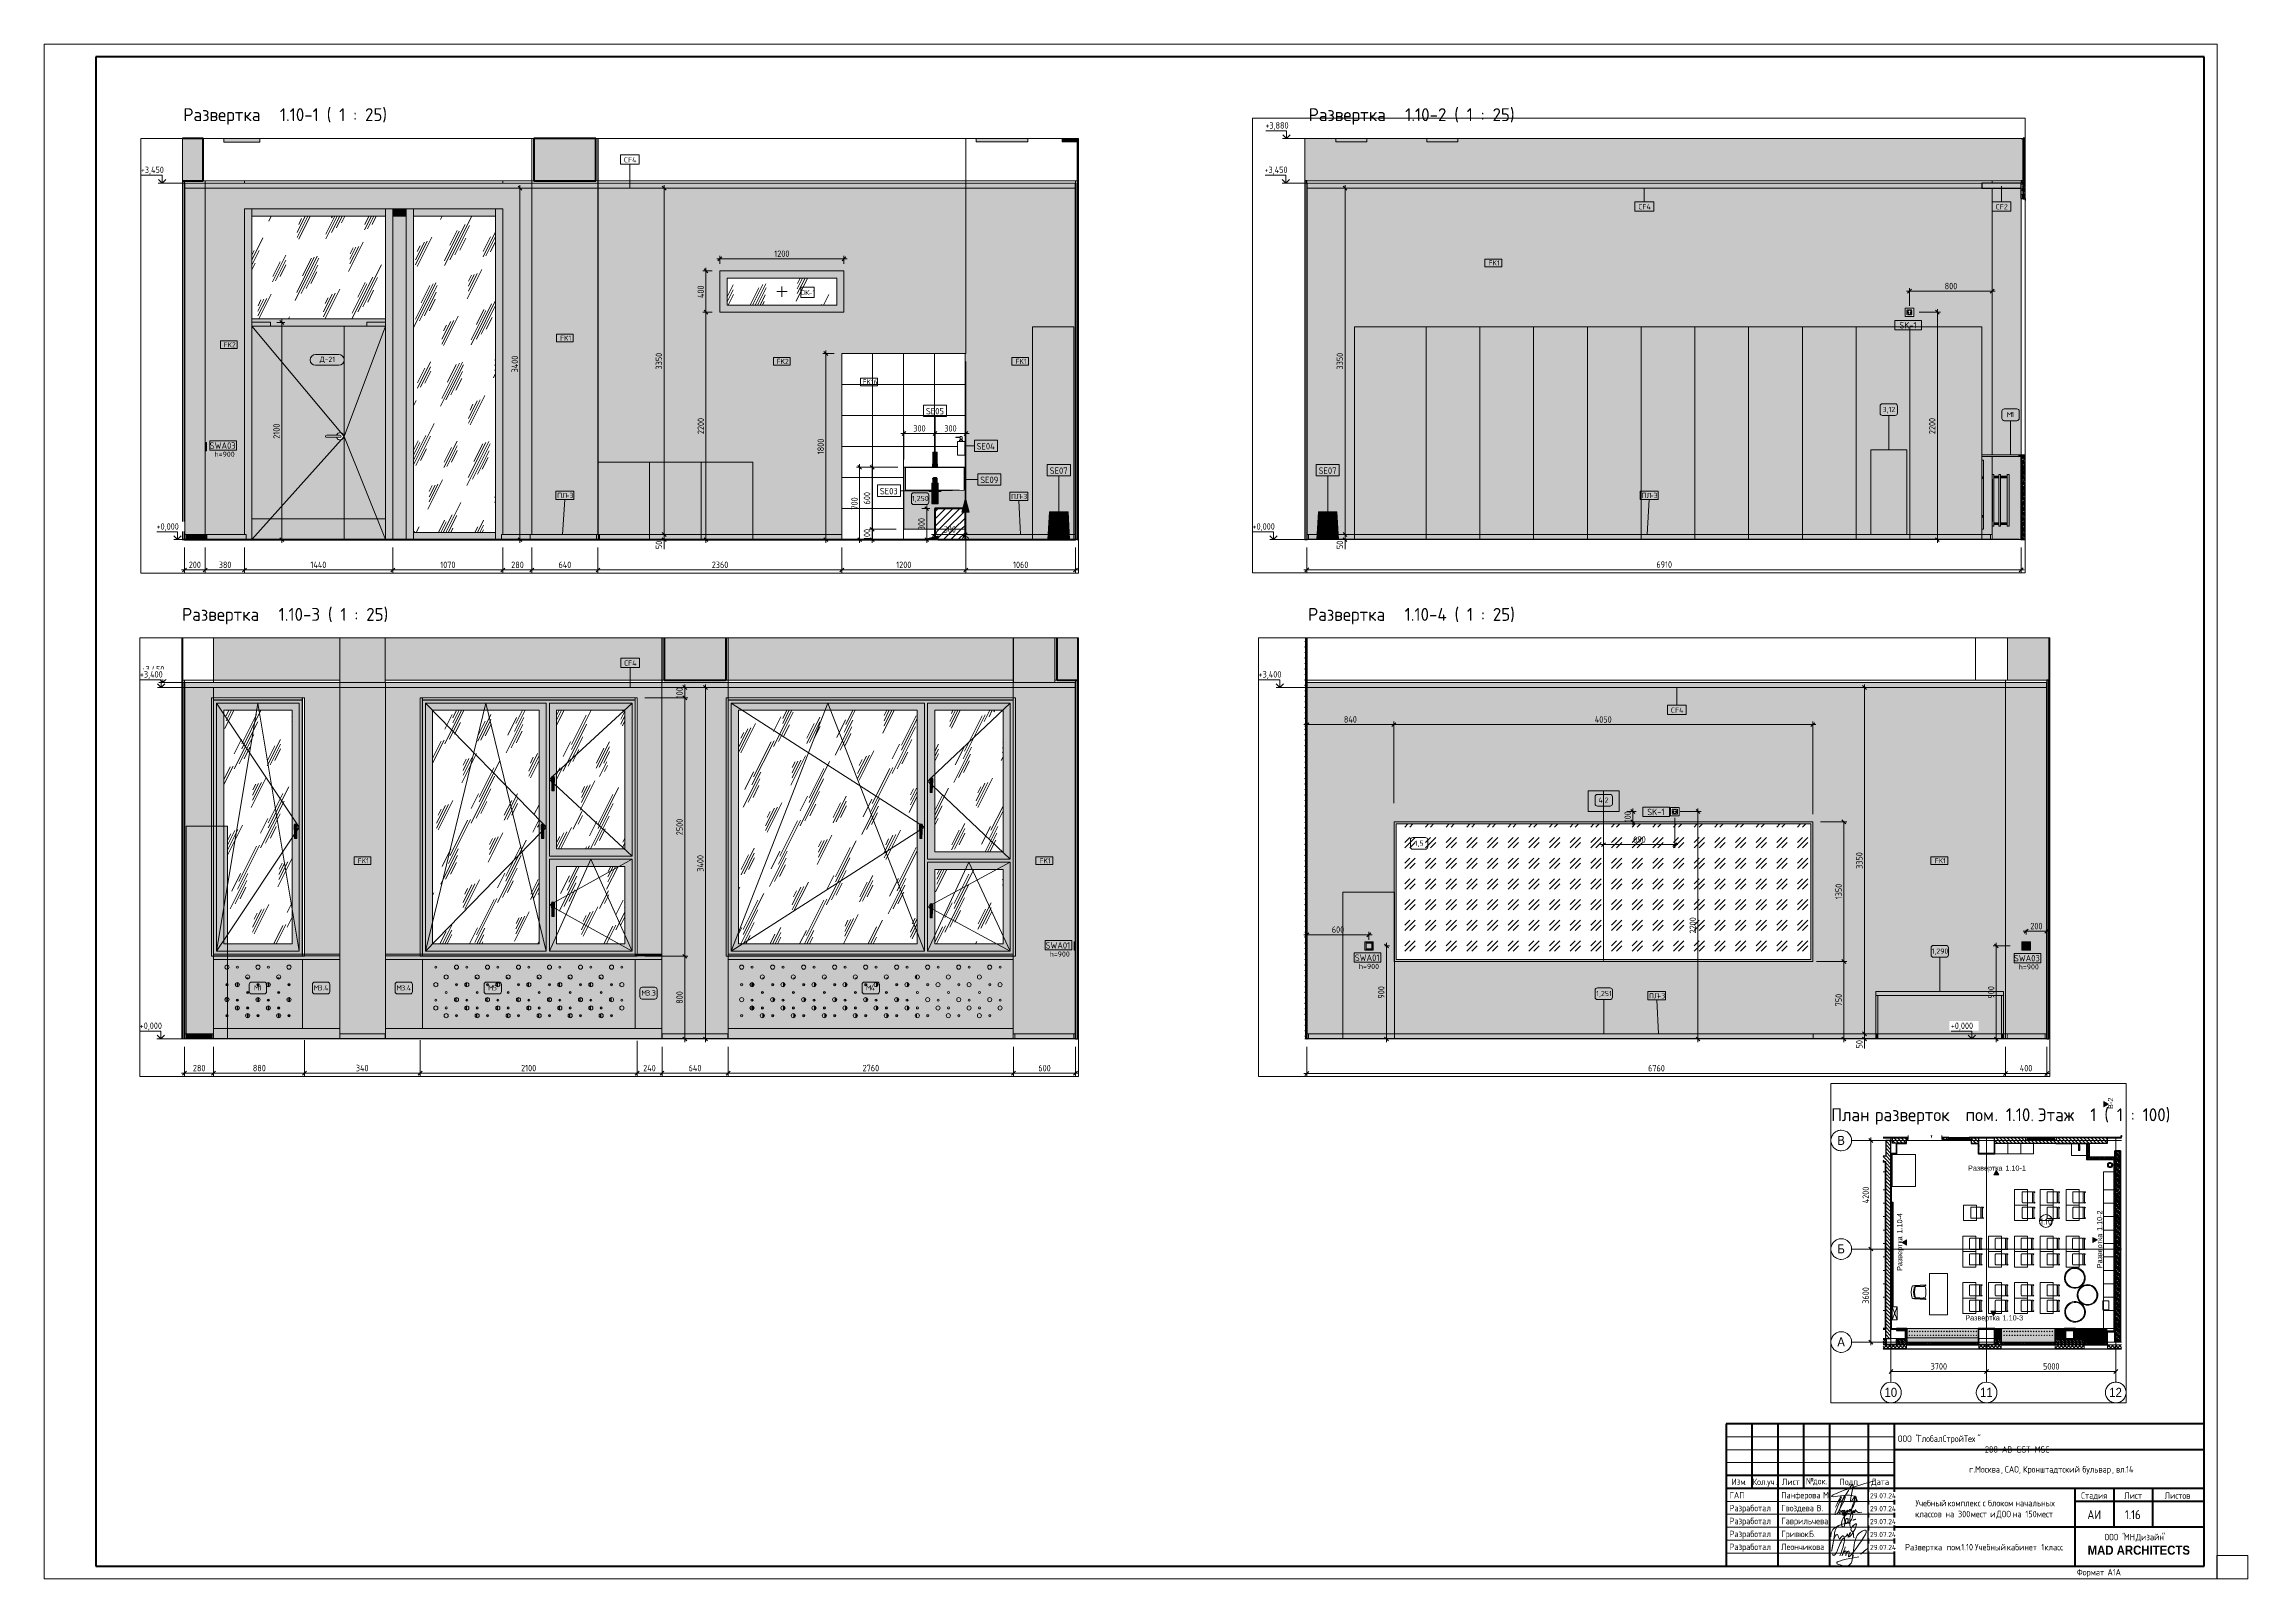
# Paper-space layout 'Layout1' of a CAD drawing. Header units: millimetres. Extents: x -841 to 12, y 0 to 594.
# The model-space entities are those that its viewports show. They can reach past a viewport. Long polylines and large blocks are cut down to what shows.
import ezdxf

# ---------------------------------------------------------------- set-up
doc = ezdxf.new("R2010")
doc.units = ezdxf.units.MM
for name, pattern in [('ADSK_Штрих_ш2 п1', [75, 50, -25]), ('Осевая', [3175, 635, -476.25, 1587.5, -476.25]), ('Скрыто', [7.14375, 4.7625, -2.38125])]:
    doc.linetypes.add(name, pattern=pattern)
for name, color, linetype, lineweight in [('0-1', 7, 'Continuous', 9), ('A-ANNO-DIMS', 7, 'Continuous', 9), ('A-ANNO-DIMS-100', 7, 'Continuous', 9), ('A-ANNO-DIMS-25', 7, 'Continuous', 9), ('A-ANNO-NOTE', 7, 'Continuous', 9), ('A-AREA-IDEN', 7, 'Continuous', 9), ('A-CLNG', 7, 'Continuous', 9), ('A-CLNG-IDEN', 7, 'Continuous', 9), ('A-DETL', 7, 'Continuous', 9), ('A-DETL-1', 7, 'Continuous', 40), ('A-DETL-2', 7, 'ADSK_Штрих_ш2 п1', 9), ('A-DETL-GENF', 7, 'Continuous', 9), ('A-DOOR', 7, 'Continuous', 9), ('A-DOOR-IDEN', 7, 'Continuous', 9), ('A-FLOR', 7, 'Continuous', 9), ('A-GENM', 7, 'Continuous', 9), ('A-GENM-IDEN', 7, 'Continuous', 9), ('A-GLAZ', 7, 'Continuous', 9), ('A-GLAZ-1', 7, 'Continuous', 13), ('A-GLAZ-CURT', 7, 'Continuous', 9), ('A-GLAZ-CURT-1', 7, 'Continuous', 25), ('A-GLAZ-CWMG', 7, 'Continuous', 9), ('A-GLAZ-CWMG-1', 7, 'Continuous', 25), ('A-GLAZ-IDEN', 7, 'Continuous', 9), ('A-WALL', 7, 'Continuous', 9), ('A-WALL-IDEN', 7, 'Continuous', 9), ('A-WALL-PATT', 7, 'Continuous', 9), ('E-ELEC-EQPM', 7, 'Continuous', 9), ('E-ELEC-FIXT-IDEN', 7, 'Continuous', 9), ('G-ANNO-DIMS', 7, 'Continuous', 9), ('G-ANNO-DIMS-1', 7, 'Continuous', 20), ('G-ANNO-SYMB', 7, 'Continuous', 9), ('G-ANNO-TTLB', 7, 'Скрыто', 9), ('I-FURN', 7, 'Continuous', 9), ('I-FURN-IDEN', 7, 'Continuous', 9), ('I-WALL', 7, 'Continuous', 9), ('M-EQPM', 7, 'Continuous', 9), ('P-SANR-FIXT', 7, 'Continuous', 9), ('P-SANR-FIXT-1', 7, 'Continuous', 13), ('P-SANR-FIXT-3', 7, 'Continuous', 18), ('P-SANR-FIXT-IDEN', 7, 'Continuous', 9), ('S-COLS', 7, 'Continuous', 9), ('Знаки', 7, 'Continuous', 9), ('Знаки-1', 7, 'Continuous', 18), ('Марки для знаков', 7, 'Continuous', 9), ('Оси', 7, 'Continuous', 9), ('Оси-1', 7, 'Continuous', 20), ('Оси-2', 7, 'Осевая', 9), ('Электрические приборы', 7, 'Continuous', 9)]:
    doc.layers.add(name, color=color, linetype=linetype, lineweight=lineweight)
doc.layers.add('0-2', color=7, linetype='Continuous', lineweight=9, transparency=0.7)
doc.layers.add('P-SANR-FIXT-2', color=7, linetype='Continuous', lineweight=9, transparency=0.7)
for name, color, linetype, lineweight, true_color in [('A-CLNG-1', 7, 'Continuous', 9, 0x787878), ('A-CLNG-2', 7, 'Continuous', 30, 0x3c3c3c), ('A-CLNG-FNSH-1', 7, 'Continuous', 30, 0x3c3c3c), ('A-DETL-GENF-2', 7, 'Continuous', 9, 0xffffff), ('A-DETL-GENF-3', 7, 'Continuous', 9, 0xe0e0e0), ('A-FLOR-1', 7, 'Continuous', 9, 0x787878), ('A-FLOR-FNSH-1', 7, 'Continuous', 30, 0x3c3c3c), ('A-FLOR-FNSH-2', 7, 'Continuous', 40, 0x3c3c3c), ('A-WALL-1', 7, 'Continuous', 13, 0x3c3c3c), ('A-WALL-2', 7, 'Continuous', 25, 0x3c3c3c), ('A-WALL-3', 7, 'Continuous', 35, 0x3c3c3c), ('A-WALL-4', 7, 'Continuous', 40, 0x3c3c3c), ('A-WALL-5', 7, 'Continuous', 30, 0x3c3c3c), ('A-WALL-FNSH-1', 7, 'Continuous', 13, 0x3c3c3c), ('A-WALL-FNSH-2', 7, 'Continuous', 9, 0x3c3c3c), ('A-WALL-FNSH-3', 7, 'Continuous', 30, 0x3c3c3c), ('I-FURN-1', 7, 'Continuous', 9, 0xf0f0f0), ('I-FURN-10', 7, 'Continuous', 9, 0x949494), ('I-FURN-11', 7, 'Continuous', 9, 0x838383), ('I-FURN-12', 7, 'Continuous', 9, 0x818181), ('I-FURN-13', 9, 'Continuous', 9, 0x808080), ('I-FURN-14', 7, 'Continuous', 9, 0x7f7f7f), ('I-FURN-15', 7, 'Continuous', 9, 0xacacac), ('I-FURN-16', 7, 'Continuous', 9, 0xc3c3c3), ('I-FURN-17', 7, 'Continuous', 9, 0x868686), ('I-FURN-18', 7, 'Continuous', 9, 0xd1d1d1), ('I-FURN-2', 7, 'Continuous', 9, 0xaaaaaa), ('I-FURN-4', 7, 'Continuous', 9, 0xc0c0c0), ('I-FURN-5', 7, 'Continuous', 9, 0x9e9e9e), ('I-FURN-7', 7, 'Continuous', 9, 0x858585), ('I-FURN-8', 7, 'Continuous', 9, 0x888888), ('I-FURN-9', 7, 'Continuous', 9, 0x8d8d8d), ('I-WALL-1', 7, 'Continuous', 9, 0x787878), ('Розетки', 7, 'Continuous', 9, 0xff1e23)]:
    doc.layers.add(name, color=color, linetype=linetype, lineweight=lineweight, true_color=true_color)
doc.layers.add('G-ANNO-NPLT', color=7, linetype='Continuous', plot=False)
for name, color, linetype, lineweight, true_color, transparency in [('I-FURN-19', 7, 'Continuous', 9, 0x303030, 0.7), ('I-FURN-3', 7, 'Continuous', 9, 0xfbfbfb, 0.7), ('I-FURN-6', 7, 'Continuous', 9, 0x7f7f7f, 0.7), ('M-EQPM-1', 7, 'Continuous', 9, 0xe6e6e6, 0.7)]:
    doc.layers.add(name, color=color, linetype=linetype, lineweight=lineweight, true_color=true_color, transparency=transparency)
doc.styles.add('Arial', font='arial.ttf', dxfattribs={"width": 0.9, "height": 350})
doc.styles.add('Arial_1', font='arial.ttf', dxfattribs={"height": 200})
doc.styles.add('Arial_B', font='', dxfattribs={"width": 0.9, "height": 3.5})
doc.styles.add('GOST Common_10', font='GOST_Common.ttf', dxfattribs={"width": 0.9, "height": 2})
doc.styles.add('GOST Common_11', font='GOST_Common.ttf', dxfattribs={"height": 5})
doc.styles.add('GOST Common_4', font='GOST_Common.ttf', dxfattribs={"width": 0.9, "height": 250})
doc.styles.add('GOST Common_5', font='GOST_Common.ttf', dxfattribs={"height": 50})
doc.styles.add('GOST Common_6', font='GOST_Common.ttf', dxfattribs={"width": 0.9, "height": 50})
doc.styles.add('GOST Common_7', font='GOST_Common.ttf', dxfattribs={"height": 62.5})
doc.styles.add('GOST Common_8', font='GOST_Common.ttf', dxfattribs={"width": 0.9, "height": 2.5})
doc.styles.add('GOST Common_9', font='GOST_Common.ttf', dxfattribs={"width": 0.9, "height": 3.5})
doc.styles.add('ISOCPEUR_1', font='isocpeur.ttf', dxfattribs={"width": 0.9, "height": 250})
doc.styles.add('ISOCPEUR_2', font='isocpeur.ttf', dxfattribs={"width": 0.9, "height": 62.5})
doc.styles.add('ISOCPEUR_3', font='isocpeur.ttf', dxfattribs={"width": 0.9, "height": 50})
doc.styles.add('ISOCPEUR_4', font='isocpeur.ttf', dxfattribs={"width": 0.9, "height": 62.5})
doc.styles.get('Arial_B').set_extended_font_data('Arial', bold=True)
doc.dimstyles.new('ISO-2_5_0_9К_БОЛЬШОЙ', dxfattribs={"dimscale": 304.8, "dimtxt": 248.995294, "dimasz": 0.492126, "dimexe": 0.393701, "dimexo": 0.984252, "dimgap": 0, "dimtad": 1, "dimdec": 0, "dimrnd": 10, "dimzin": 0, "dimdsep": 46, "dimtxsty": 'ISOCPEUR_1', "dimblk1": 'OBLIQUE', "dimblk2": 'OBLIQUE', "dimsah": 1, "dimcen": 0.09, "dimdle": 0.393701, "dimazin": 0, "dimtfac": 1, "dimtdec": 4, "dimtix": 1, "dimtmove": 0, "dimatfit": 3, "dimfxl": 1, "dimtvp": 1, "dimtolj": 1, "dimtzin": 0, "dimarcsym": 2})
doc.dimstyles.new('ISO-2_5_0_9К_БОЛЬШОЙ_1', dxfattribs={"dimscale": 304.8, "dimtxt": 62.248823, "dimasz": 0.123031, "dimexe": 0.098425, "dimexo": 0.246063, "dimgap": 0, "dimtad": 1, "dimdec": 0, "dimrnd": 10, "dimzin": 0, "dimdsep": 46, "dimtxsty": 'ISOCPEUR_2', "dimblk1": 'OBLIQUE', "dimblk2": 'OBLIQUE', "dimsah": 1, "dimcen": 0.09, "dimdle": 0.098425, "dimazin": 0, "dimtfac": 1, "dimtdec": 4, "dimtix": 1, "dimtmove": 0, "dimatfit": 3, "dimfxl": 1, "dimtvp": 1, "dimtolj": 1, "dimtzin": 0, "dimarcsym": 2})
doc.dimstyles.new('ISO-2_5_0_9К_БОЛЬШОЙ_2', dxfattribs={"dimscale": 304.8, "dimtxt": 62.248823, "dimasz": 0.123031, "dimexe": 0.098425, "dimexo": 0.246063, "dimgap": 0, "dimtad": 1, "dimdec": 0, "dimrnd": 10, "dimzin": 0, "dimdsep": 46, "dimtxsty": 'ISOCPEUR_2', "dimblk1": 'OBLIQUE', "dimblk2": 'OBLIQUE', "dimsah": 1, "dimcen": 0.09, "dimdle": 0.098425, "dimazin": 0, "dimtfac": 1, "dimtdec": 4, "dimtix": 1, "dimtmove": 1, "dimatfit": 3, "dimfxl": 1, "dimtvp": 1, "dimtolj": 1, "dimtzin": 0, "dimarcsym": 2})
doc.dimstyles.new('ISO-2_5_0_9К_БОЛЬШОЙ_3', dxfattribs={"dimscale": 304.8, "dimtxt": 62.248823, "dimasz": 0.123031, "dimexe": 0.098425, "dimexo": 0.246063, "dimgap": 0, "dimtad": 1, "dimdec": 0, "dimrnd": 10, "dimzin": 0, "dimdsep": 46, "dimtxsty": 'ISOCPEUR_4', "dimblk1": 'OBLIQUE', "dimblk2": 'OBLIQUE', "dimsah": 1, "dimcen": 0.09, "dimdle": 0.098425, "dimazin": 0, "dimtfac": 1, "dimtdec": 4, "dimtix": 1, "dimtmove": 0, "dimatfit": 3, "dimfxl": 1, "dimtvp": 1, "dimtolj": 1, "dimtzin": 0, "dimarcsym": 2})
pattern_1 = [(135, (-20037.1, 0), (-70.71068, -70.71068), [])]
pattern_2 = [(135, (-20037.1, 0), (-35.35534, -35.35534), [])]
pattern_3 = [(135, (-20037.1, 0), (-75.43415, -75.43415), [106.68, -17.78, 3.556, -17.78]), (135, (-20037.1, 75.39), (-75.43415, -75.43415), []), (50, (-20037.1, 0), (127.52922, -11.15758), [13.335, -146.685]), (355, (-20037.1, 0), (-24.66966, 133.74002), [10.668, -117.348]), (100.451, (-20026.47, -0.93), (102.85973, 122.58178), [11.333, -124.663]), (46.184, (-20037.1, 35.56), (189.75516, -29.43036), [20.002, -220.027]), (96.636, (-20021.29, 33.1), (166.1822, 173.1996), [17, -186.995]), (351.184, (-20037.1, 35.56), (166.1839, 173.1976), [16.002, -176.022]), (21, (-20019.32, 26.67), (106.13027, -71.58603), [13.335, -146.685]), (326, (-20019.32, 26.67), (43.26188, 128.93175), [10.668, -117.348]), (71.451, (-20010.48, 20.7), (149.39198, 57.34505), [11.333, -124.663]), (37.5, (-20037.1, 0), (2.16223, 59.18836), [3.353, -112.573, 3.353, -115.773, -117.793]), (37.5, (-20037.1, 0), (2.16223, 59.18836), [-235.052, 3.353, -114.44]), (7.5, (-20037.1, 0), (46.77386, 70.12615), [3.353, -64.567, 3.353, -109.906, -44.894]), (7.5, (-20037.1, 0), (46.77386, 70.12615), [-181.178, 3.353, -41.542]), (327.5, (-20076.75, 0), (94.91367, -4.010093), [3.353, -41.097, 3.353, -135.331, -184.023]), (327.5, (-20076.75, 0), (94.91367, -4.010093), [-183.134, 3.353, -180.67]), (317.5, (-20094.53, 0), (103.69057, 17.79882), [3.353, -54.432, 3.353, -88.748, -130.683]), (317.5, (-20094.53, 0), (103.69057, 17.79882), [-149.885, 3.353, -127.33])]
pattern_4 = [(0, (-20037.1, 0), (121.92, 30.48), [10.058, -81.382, 10.058, -81.382, -487.68]), (0, (-20037.1, 0), (121.92, 30.48), [-182.88, 10.058, -172.822, 10.058, -81.382, -213.36]), (0, (-20037.1, 0), (121.92, 30.48), [-457.2, 10.058, -50.902, 10.058, -142.342]), (120, (-19991.38, 15.24), (-87.356454, 90.345817), [10.058, -81.382, 10.058, -81.382, -487.68]), (120, (-19991.38, 15.24), (-87.356454, 90.345817), [-182.88, 10.058, -172.822, 10.058, -81.382, -213.36]), (120, (-19991.38, 15.24), (-87.356454, 90.345817), [-457.2, 10.058, -50.902, 10.058, -142.342]), (240, (-19976.14, 76.2), (-34.563546, -120.825817), [10.058, -81.382, 10.058, -81.382, -487.68]), (240, (-19976.14, 76.2), (-34.563546, -120.825817), [-182.88, 10.058, -172.822, 10.058, -81.382, -213.36]), (240, (-19976.14, 76.2), (-34.563546, -120.825817), [-457.2, 10.058, -50.902, 10.058, -142.342])]
pattern_5 = [(45, (-20037.1, 0), (-106.066, 106.066), []), (135, (-20037.1, 0), (-106.066, -106.066), [])]
pattern_6 = [(63.435, (30532.36, 31.75), (-255.583, 766.75), [317.5, -190.5, 317.5, -190.5, -403.903]), (63.435, (30532.36, 31.75), (-255.583, 766.75), [-1016, 127, -276.9]), (63.435, (30516.5, 47.6), (-255.583, 766.75), [254, -317.5, 190.5, -190.5, -467.403]), (63.435, (30516.5, 47.6), (-255.583, 766.75), [-952.5, 222.25, -245.15]), (63.435, (30516.5, 95.25), (-255.583, 766.75), [190.5, -381, 127, -190.5, -530.903]), (63.435, (30516.5, 95.25), (-255.583, 766.75), [-889, 285.75, -245.15]), (63.435, (30564.1, 47.6), (-255.583, 766.75), [190.5, -381, 158.75, -6404.65]), (63.435, (30611.74, 95.25), (-255.583, 766.75), [95.25, -476.25, 63.5, -6499.9]), (63.435, (30532.36, 174.6), (-255.583, 766.75), [63.5, -476.25, 63.5, -254, -562.653]), (63.435, (30532.36, 174.6), (-255.583, 766.75), [-857.25, 158.75, -403.9]), (63.435, (30818.1, 127), (-255.583, 766.75), [317.5, -476.25, 381, -251.503]), (63.435, (30818.1, 79.4), (-255.583, 766.75), [444.5, -317.5, 476.25, -188.003]), (63.435, (30849.86, 95.25), (-255.583, 766.75), [508, -254, 381, -276.903]), (63.435, (30897.5, 142.9), (-255.583, 766.75), [317.5, -444.5, 254, -403.903]), (63.435, (30849.86, 238.1), (-255.583, 766.75), [158.75, -635, 190.5, -435.653]), (63.435, (30945.1, 190.5), (-255.583, 766.75), [127, -635, 127, -530.903])]
pattern_7 = [(45, (20842.4, 0), (-35.35534, 35.35534), [])]
pattern_8 = [(45, (36977.416, 0), (-14.25598, 14.25598), []), (45, (36991.672, 0), (-14.25598, 14.25598), [25.202, -5.04, 0.8382, -4.202])]
pattern_9 = [(0, (36977.416, 0), (30.48, 7.62), [2.515, -20.345, 2.515, -20.345, -121.92]), (0, (36977.416, 0), (30.48, 7.62), [-45.72, 2.515, -43.205, 2.515, -20.345, -53.34]), (0, (36977.416, 0), (30.48, 7.62), [-114.3, 2.515, -12.725, 2.515, -35.585]), (120, (36988.846, 3.81), (-21.8391136, 22.586454), [2.515, -20.345, 2.515, -20.345, -121.92]), (120, (36988.846, 3.81), (-21.8391136, 22.586454), [-45.72, 2.515, -43.205, 2.515, -20.345, -53.34]), (120, (36988.846, 3.81), (-21.8391136, 22.586454), [-114.3, 2.515, -12.725, 2.515, -35.585]), (240, (36992.656, 19.05), (-8.6408864, -30.206454), [2.515, -20.345, 2.515, -20.345, -121.92]), (240, (36992.656, 19.05), (-8.6408864, -30.206454), [-45.72, 2.515, -43.205, 2.515, -20.345, -53.34]), (240, (36992.656, 19.05), (-8.6408864, -30.206454), [-114.3, 2.515, -12.725, 2.515, -35.585])]
pattern_10 = [(63.435, (63.5, 31.75), (-255.583, 766.7475), [317.5, -190.5, 317.5, -190.5, -403.903]), (63.435, (63.5, 31.75), (-255.583, 766.7475), [-1016, 127, -276.903]), (63.435, (47.6, 47.6), (-255.583, 766.7475), [254, -317.5, 190.5, -190.5, -467.403]), (63.435, (47.6, 47.6), (-255.583, 766.7475), [-952.5, 222.25, -245.153]), (63.435, (47.6, 95.25), (-255.583, 766.7475), [190.5, -381, 127, -190.5, -530.903]), (63.435, (47.6, 95.25), (-255.583, 766.7475), [-889, 285.75, -245.153]), (63.435, (95.25, 47.6), (-255.583, 766.7475), [190.5, -381, 158.75, -6404.653]), (63.435, (142.9, 95.25), (-255.583, 766.7475), [95.25, -476.25, 63.5, -6499.903]), (63.435, (63.5, 174.6), (-255.583, 766.7475), [63.5, -476.25, 63.5, -254, -562.653]), (63.435, (63.5, 174.6), (-255.583, 766.7475), [-857.25, 158.75, -403.903]), (63.435, (349.25, 127), (-255.583, 766.7475), [317.5, -476.25, 381, -251.503]), (63.435, (349.25, 79.4), (-255.583, 766.7475), [444.5, -317.5, 476.25, -188.003]), (63.435, (381, 95.25), (-255.583, 766.7475), [508, -254, 381, -276.903]), (63.435, (428.6, 142.9), (-255.583, 766.7475), [317.5, -444.5, 254, -403.903]), (63.435, (381, 238.1), (-255.583, 766.7475), [158.75, -635, 190.5, -435.653]), (63.435, (476.25, 190.5), (-255.583, 766.7475), [127, -635, 127, -530.903])]
pattern_11 = [(45, (76469.848, 0), (-14.25598, 14.25598), []), (45, (76484.104, 0), (-14.25598, 14.25598), [25.202, -5.04, 0.8382, -4.202])]
pattern_12 = [(45, (47583.196, 0), (-26.5165, 26.5165), []), (135, (47583.196, 0), (-26.5165, -26.5165), [])]

psp = doc.layouts.get("Layout1")

# ---------------------------------------------------------------- texts
at = {"layer": 'G-ANNO-TTLB', "linetype": 'Continuous', "attachment_point": 1}
for s, insert, char_height, width, style in [('Развертка', (-787.06, 569.18), 5, 41.6076, 'GOST Common_11'), (' 1.10-1 ( 1 : 25)', (-752.73, 569.18), 5, 48.9029, 'GOST Common_11'), ('Развертка', (-351.52, 569.18), 5, 41.6076, 'GOST Common_11'), (' 1.10-2 ( 1 : 25)', (-317.19, 569.18), 5, 50.1055, 'GOST Common_11'), ('Развертка', (-787.55, 375.78), 5, 41.6076, 'GOST Common_11'), (' 1.10-3 ( 1 : 25)', (-753.22, 375.78), 5, 50.1055, 'GOST Common_11'), ('Развертка', (-351.75, 375.78), 5, 41.6076, 'GOST Common_11'), (' 1.10-4 ( 1 : 25)', (-317.42, 375.78), 5, 50.6666, 'GOST Common_11'), ('План', (-149.33, 182.14), 5, 18.4388, 'GOST Common_11'), ('\\fGOST Common|b0|i0|c204|p34|; ', (-134.12, 182.14), 5, 2.0844, 'GOST Common_11'), ('разверток', (-132.4, 182.14), 5, 40.4852, 'GOST Common_11'), ('\\fGOST Common|b0|i0|c204|p34|; ', (-98.99, 182.14), 5, 2.0844, 'GOST Common_11'), ('пом', (-97.27, 182.14), 5, 13.5485, 'GOST Common_11'), ('. 1.10. ', (-86.09, 182.14), 5, 20.2827, 'GOST Common_11'), ('Этаж', (-69.36, 182.14), 5, 21.0042, 'GOST Common_11'), (' 1 ( 1 : 100)', (-52.03, 182.14), 5, 35.2742, 'GOST Common_11'), ('ООО', (-123.49, 55.52), 2.5, 6.4937, 'GOST Common_8'), (' "', (-118.13, 55.52), 2.5, 2.5975, 'GOST Common_8'), ('ГлобалСтройТех', (-115.99, 55.52), 2.5, 28.2114, 'GOST Common_8'), ('"                                                                               288-AB-GST-MSC', (-92.71, 55.52), 2.5, 105.1974, 'GOST Common_8'), ('\\fGOST Common|b0|i0|c204|p34|;\\W.9;г', (-95.86, 43.66), 2.5, 1.9481, 'GOST Common_8'), ('Москва', (-93.6, 43.66), 2.5, 12.1215, 'GOST Common_8'), ('САО', (-82.05, 43.66), 2.5, 6.5658, 'GOST Common_8'), ('Кронштадтский', (-75.08, 43.66), 2.5, 26.9848, 'GOST Common_8'), ('\\fGOST Common|b0|i0|c204|p34|;\\W.9; ', (-52.82, 43.66), 2.5, 0.938, 'GOST Common_8'), ('бульвар', (-52.05, 43.66), 2.5, 13.8532, 'GOST Common_8'), ('вл', (-39.07, 43.66), 2.5, 3.8962, 'GOST Common_8'), ('.14', (-35.85, 43.66), 2.5, 4.3291, 'GOST Common_8'), ('\\fGOST Common|b0|i0|c204|p34|;\\W.9;.', (-94.25, 43.66), 2.5, 0.7937, 'GOST Common_8'), (', ', (-83.6, 43.66), 2.5, 1.8759, 'GOST Common_8'), (', ', (-76.63, 43.66), 2.5, 1.8759, 'GOST Common_8'), (', ', (-40.62, 43.66), 2.5, 1.8759, 'GOST Common_8'), ('Учебный', (-116.67, 30.59), 2.5, 14.0696, 'GOST Common_8'), ('классов', (-116.78, 26.36), 2.5, 13.2759, 'GOST Common_8'), ('\\fGOST Common|b0|i0|c204|p34|;\\W.9; ', (-105.83, 26.36), 2.5, 0.938, 'GOST Common_8'), ('\\fGOST Common|b0|i0|c204|p34|;\\W.9; ', (-105.06, 30.59), 2.5, 0.938, 'GOST Common_8'), ('на', (-105.06, 26.36), 2.5, 4.1127, 'GOST Common_8'), ('комплекс', (-104.28, 30.59), 2.5, 15.5127, 'GOST Common_8'), (' 300 ', (-101.66, 26.36), 2.5, 7.7203, 'GOST Common_8'), ('мест', (-95.29, 26.36), 2.5, 8.2253, 'GOST Common_8'), ('\\fGOST Common|b0|i0|c204|p34|;\\W.9; ', (-91.48, 30.59), 2.5, 0.938, 'GOST Common_8'), ('\\fGOST Common|b0|i0|c204|p34|;\\W.9;с', (-90.71, 30.59), 2.5, 1.6595, 'GOST Common_8'), ('\\fGOST Common|b0|i0|c204|p34|;\\W.9; ', (-89.34, 30.59), 2.5, 0.938, 'GOST Common_8'), ('\\fGOST Common|b0|i0|c204|p34|;\\W.9; ', (-88.51, 26.36), 2.5, 0.938, 'GOST Common_8'), ('блоком', (-88.57, 30.59), 2.5, 11.9051, 'GOST Common_8'), ('\\fGOST Common|b0|i0|c204|p34|;\\W.9;и', (-87.73, 26.36), 2.5, 1.9481, 'GOST Common_8'), ('\\fGOST Common|b0|i0|c204|p34|;\\W.9; ', (-86.13, 26.36), 2.5, 0.938, 'GOST Common_8'), ('ДОО', (-85.35, 26.36), 2.5, 6.7823, 'GOST Common_8'), ('\\fGOST Common|b0|i0|c204|p34|;\\W.9; ', (-79.76, 26.36), 2.5, 0.938, 'GOST Common_8'), ('на', (-78.98, 26.36), 2.5, 4.1127, 'GOST Common_8'), ('\\fGOST Common|b0|i0|c204|p34|;\\W.9; ', (-78.74, 30.59), 2.5, 0.938, 'GOST Common_8'), ('начальных', (-77.97, 30.59), 2.5, 18.1823, 'GOST Common_8'), (' 150 ', (-75.59, 26.36), 2.5, 7.143, 'GOST Common_8'), ('мест', (-69.7, 26.36), 2.5, 8.2253, 'GOST Common_8'), ('АИ', (-50.15, 26.62), 3.5, 6.5658, 'GOST Common_9'), ('1.16', (-35.6, 26.62), 3.5, 7.6481, 'GOST Common_9'), ('Развертка', (-120.69, 13.54), 2.5, 18.543, 'GOST Common_8'), ('\\fGOST Common|b0|i0|c204|p34|;\\W.9; ', (-105.39, 13.54), 2.5, 0.938, 'GOST Common_8'), ('пом', (-104.61, 13.54), 2.5, 6.0608, 'GOST Common_8'), ('.1.10 ', (-99.61, 13.54), 2.5, 7.2152, 'GOST Common_8'), ('Учебный', (-93.66, 13.54), 2.5, 14.0696, 'GOST Common_8'), ('\\fGOST Common|b0|i0|c204|p34|;\\W.9; ', (-82.05, 13.54), 2.5, 0.938, 'GOST Common_8'), ('кабинет', (-81.28, 13.54), 2.5, 14.3582, 'GOST Common_8'), (' 1 ', (-69.43, 13.54), 2.5, 3.2468, 'GOST Common_8'), ('класс', (-66.75, 13.54), 2.5, 9.3797, 'GOST Common_8')]:
    psp.add_mtext(s, dxfattribs=dict(at, insert=insert, char_height=char_height, width=width, style=style))

msp = doc.modelspace()

# ---------------------------------------------------------------- texts
at = {"layer": 'A-AREA-IDEN', "insert": (15351.7, 4795.2), "char_height": 250, "width": 548.354, "attachment_point": 1, "style": 'GOST Common_4'}
msp.add_mtext('1.10', dxfattribs=at)
at = {"layer": 'A-CLNG-IDEN', "char_height": 50, "attachment_point": 1, "style": 'GOST Common_5'}
for s, insert, width in [('CF4', (24254, 3699.7), 138.291), ('CF4', (42471.5, 3662.2), 138.291), ('CF4', (33133, 3245.7), 138.291), ('CF2', (36591.4, 3245.7), 132.278), ('CF4', (51624.7, 3206), 138.291)]:
    msp.add_mtext(s, dxfattribs=dict(at, insert=insert, width=width))
at = {"layer": 'A-DOOR-IDEN', "char_height": 50, "attachment_point": 1, "style": 'GOST Common_5'}
for s, insert, width in [('\\fGOST Common|b0|i0|c204|p34|;Д', (21310.7, 1769.2), 56.118), ('-21', (21357, 1769.2), 118.249)]:
    msp.add_mtext(s, dxfattribs=dict(at, insert=insert, width=width))
at = {"layer": 'A-GENM-IDEN', "char_height": 50, "attachment_point": 1, "style": 'GOST Common_5'}
for s, insert, width in [('ПЛ', (23608.4, 452.8), 98.207), ('-3', (23689.4, 452.8), 86.181), ('ПЛ', (33163.3, 452.8), 98.207), ('-3', (33244.3, 452.8), 86.181), ('ПЛ', (27999.3, 442.8), 98.207), ('-3', (28080.4, 442.8), 86.181), ('ПЛ', (51412.5, 442.8), 98.207), ('-3', (51493.5, 442.8), 86.181)]:
    msp.add_mtext(s, dxfattribs=dict(at, insert=insert, width=width))
at = {"layer": 'A-GLAZ-IDEN', "char_height": 50, "attachment_point": 1, "style": 'ISOCPEUR_3'}
for s, insert, width in [('ОК', (25965.8, 2415.4), 90.19), ('-1', (26040.2, 2415.4), 66.74)]:
    msp.add_mtext(s, dxfattribs=dict(at, insert=insert, width=width))
at = {"layer": 'A-WALL-IDEN', "char_height": 50, "attachment_point": 1, "style": 'GOST Common_6'}
for s, insert, width in [('FK1', (31685.4, 2701.6), 111.835), ('FK1', (23638, 1974.5), 111.835), ('FK2', (20382, 1909.7), 124.462), ('FK2', (25732.8, 1749.5), 124.462), ('FK1', (28044.2, 1749.5), 111.835), ('FK1', (39896.6, 1749.5), 111.835), ('FK1', (46493.9, 1749.5), 111.835), ('FK1', (54178.3, 1749.5), 111.835), ('FK16', (26564.5, 1550.1), 151.519)]:
    msp.add_mtext(s, dxfattribs=dict(at, insert=insert, width=width))
at = {"layer": 'E-ELEC-FIXT-IDEN', "attachment_point": 1}
for s, insert, char_height, width, style in [('SK-1', (51396.5, 2227.3), 62.5, 212.447, 'GOST Common_7'), ('SK-1', (35659.8, 2105), 62.5, 212.447, 'GOST Common_7'), ('SWA03', (20247.4, 941.2), 62.5, 320.675, 'GOST Common_7'), ('SWA01', (46551.2, 936.8), 62.5, 304.641, 'GOST Common_7'), ('h=900', (20292.7, 851), 50, 220.464, 'GOST Common_5'), ('h=900', (46589.9, 846.6), 50, 220.464, 'GOST Common_5'), ('SWA01', (48566.7, 817.5), 62.5, 304.641, 'GOST Common_7'), ('SWA03', (54944.4, 813), 62.5, 320.675, 'GOST Common_7'), ('h=900', (48605.4, 727.2), 50, 220.464, 'GOST Common_5'), ('h=900', (54989.7, 722.7), 50, 220.464, 'GOST Common_5')]:
    msp.add_mtext(s, dxfattribs=dict(at, insert=insert, char_height=char_height, width=width, style=style))
at = {"layer": 'G-ANNO-DIMS', "char_height": 62.5, "attachment_point": 1, "line_spacing_factor": 1.149209, "style": 'ISOCPEUR_2', "bg_fill": 3, "box_fill_scale": 1.25, "bg_fill_color": 256, "bg_fill_true_color": 13158600, "bg_fill_transparency": 0}
for s, insert, width in [('+3,880', (29525.4, 4039.2), 254.705), ('+3,450', (19580.2, 3609.2), 261.428), ('+3,450', (29517, 3609.2), 261.428), ('+3,450', (37802.1, 3609.2), 261.428), ('+3,400', (47635.8, 3559.2), 261.428), ('+0,000', (29401.2, 159.2), 254.705), ('+0,000', (37785.9, 159.2), 254.705)]:
    msp.add_mtext(s, dxfattribs=dict(at, insert=insert, width=width))
at = {"layer": 'G-ANNO-SYMB', "char_height": 200, "attachment_point": 1, "rotation": 90, "style": 'Arial_1'}
for s, insert, width in [('-2', (17970.3, 9212.6), 304.641), ('\\fArial|b0|i0|c204|p34|;В', (17970.3, 9020.8), 232.489), (' 1.10-2', (17547, 4225.5), 1074.261), (' 1.10-4', (9808, 4125.3), 1074.261), ('Развертка', (17547, 2856.3), 1659.493), ('Развертка', (9808, 2756.1), 1659.493)]:
    msp.add_mtext(s, dxfattribs=dict(at, insert=insert, width=width))
at = {"layer": 'G-ANNO-SYMB', "char_height": 200, "attachment_point": 1, "style": 'Arial_1'}
for s, insert, width in [(' 1.10-1', (13924.4, 6832.7), 1074.261), ('Развертка', (12555.2, 6832.7), 1659.493), ('Развертка', (12448.8, 1038.1), 1659.493), (' 1.10-3', (13818, 1038.1), 1074.261)]:
    msp.add_mtext(s, dxfattribs=dict(at, insert=insert, width=width))
at = {"layer": 'I-FURN-IDEN', "char_height": 50, "attachment_point": 1, "style": 'GOST Common_5'}
for s, insert, width in [('4,2', (50923.6, 2336.2), 116.245), ('1,5', (49145, 1918.9), 96.202), ('3,12', (35496.7, 1284.7), 138.291), ('1,290', (54146.4, 874.7), 184.388), ('1,251', (50901.2, 464.7), 170.359), ('1,250', (27040.4, 423.4), 184.388)]:
    msp.add_mtext(s, dxfattribs=dict(at, insert=insert, width=width))
at = {"layer": 'P-SANR-FIXT-IDEN', "char_height": 62.5, "attachment_point": 1, "style": 'GOST Common_7'}
for s, insert, width in [('SE05', (27176.8, 1274.2), 222.468), ('SE04', (27667.2, 934.4), 228.481), ('SE07', (28374.7, 698.6), 222.468), ('SE07', (30040.6, 698.6), 222.468), ('SE09', (27702.2, 609.6), 222.468), ('SE03', (26730.9, 500.7), 222.468)]:
    msp.add_mtext(s, dxfattribs=dict(at, insert=insert, width=width))
at = {"layer": 'Марки для знаков', "char_height": 50, "attachment_point": 1, "style": 'GOST Common_5'}
for s, insert, width in [('\\fGOST Common|b0|i0|c204|p34|;М', (36697.2, 1234.7), 56.118), ('\\fGOST Common|b0|i0|c204|p34|;1', (36743.5, 1234.7), 30.063), ('\\fGOST Common|b0|i0|c204|p34|;М', (38890.7, 519.9), 56.118), ('\\fGOST Common|b0|i0|c204|p34|;1', (38937, 519.9), 30.063), ('\\fGOST Common|b0|i0|c204|p34|;М', (39468.9, 519.9), 56.118), ('3.4', (39515.2, 519.9), 110.232), ('\\fGOST Common|b0|i0|c204|p34|;М', (40268.9, 519.9), 56.118), ('3.4', (40315.2, 519.9), 110.232), ('\\fGOST Common|b0|i0|c204|p34|;М', (41156.3, 519.9), 56.118), ('\\fGOST Common|b0|i0|c204|p34|;5', (41202.6, 519.9), 44.093), ('\\fGOST Common|b0|i0|c204|p34|;М', (44812.5, 519.9), 56.118), ('\\fGOST Common|b0|i0|c204|p34|;4', (44858.8, 519.9), 50.105), ('\\fGOST Common|b0|i0|c204|p34|;М', (42639.8, 469.9), 56.118), ('3.3', (42686.1, 469.9), 102.215)]:
    msp.add_mtext(s, dxfattribs=dict(at, insert=insert, width=width))
at = {"layer": 'Оси', "char_height": 350, "attachment_point": 1, "style": 'Arial'}
for s, insert, width in [('\\fArial|b0|i0|c204|p34|;\\W.9;В', (7495.8, 7981), 360.759), ('\\fArial|b0|i0|c204|p34|;\\W.9;Б', (7498.9, 3781), 353.544), ('\\fArial|b0|i0|c204|p34|;\\W.9;А', (7495.8, 181), 360.759), ('10', (9320.3, -1770.4), 606.076), ('11', (13020.3, -1770.4), 606.076), ('12', (18020.3, -1770.4), 606.076)]:
    msp.add_mtext(s, dxfattribs=dict(at, insert=insert, width=width))

# ---------------------------------------------------------------- blocks, each defined once
blk = doc.blocks.new('Штамп_РД_основной - А1А-27074248-Развертка пом_1_10 Учебный кабинет 1 класс')
at = {"layer": 'A-ANNO-NOTE'}
for points, knots in [([(-338.04, -117.09), (-338.7, -122.45), (-329.95, -103.67), (-335.82, -123.67), (-330.91, -113.57), (-333.31, -120.58), (-331.35, -115.2), (-331.8, -118.76), (-331.18, -118.6), (-331.48, -117.47), (-332.41, -115.06), (-346.74, -118.37), (-335.97, -113.63), (-324.18, -110.47)], [0, 0, 0, 0, 0.0513615, 0.1091052, 0.1522958, 0.178941, 0.1972205, 0.2080985, 0.2140042, 0.2188047, 0.2389907, 0.2707687, 0.3130687, 0.3130687, 0.3130687, 0.3130687]), ([(-339.6, -120.68), (-338.03, -117.16), (-337.34, -116.47), (-337.34, -117.01), (-338.8, -120.61), (-340.42, -123.93), (-338.88, -123.37), (-338.39, -122.01), (-335.91, -117.73), (-335.91, -116.39), (-336.4, -116.39), (-336.93, -117.86), (-338.31, -122.65)], [0, 0, 0, 0, 0.0080365, 0.0160998, 0.028237, 0.0420073, 0.0521324, 0.0641411, 0.0757014, 0.0858292, 0.0908816, 0.1013994, 0.1013994, 0.1013994, 0.1013994]), ([(-334.92, -121.85), (-335.39, -122.12), (-335.39, -122.36), (-335.08, -122.36), (-334.79, -121.86), (-335.46, -123.69), (-336.26, -124.25), (-335.67, -123.24), (-334.43, -122), (-333.69, -121.48), (-334.3, -121.48), (-334.58, -122.51), (-333.95, -122.51), (-332.11, -119.19), (-332.11, -118.03), (-332.59, -118.5), (-333.54, -122.06), (-333.54, -122.65)], [0, 0, 0, 0, 0.00162511, 0.00331349, 0.00754981, 0.01278161, 0.01888966, 0.02470924, 0.03042302, 0.03530305, 0.0391434, 0.04257709, 0.05077407, 0.05912564, 0.06755136, 0.07580968, 0.08321457, 0.08321457, 0.08321457, 0.08321457]), ([(-341.44, -132.23), (-341.94, -127.35), (-328.89, -126.72), (-340.13, -127.01), (-339.88, -131.73), (-341.68, -139.94), (-340.55, -134.68), (-340.23, -132.52), (-338.7, -130.28), (-338.3, -134.28), (-337.45, -132.06), (-336.73, -131.65)], [0, 0, 0, 0, 0.019426, 0.0387349, 0.0549438, 0.0672527, 0.0778646, 0.084698, 0.0906304, 0.096697, 0.1015072, 0.1015072, 0.1015072, 0.1015072]), ([(-338.31, -122.65), (-338.31, -123.16), (-337.4, -123.16), (-337.4, -122.18), (-337.76, -122.18), (-337.86, -122.27), (-337.86, -122.45), (-336.95, -122.11), (-337.26, -122.65)], [0, 0, 0, 0, 0.00358547, 0.00695057, 0.00915819, 0.01015554, 0.01205798, 0.01469377, 0.01469377, 0.01469377, 0.01469377]), ([(-336.52, -122.82), (-335.98, -125.91), (-335.98, -128.51), (-337.09, -128.51), (-337.63, -126.53), (-335.78, -123.34), (-334.29, -122.94), (-332.03, -122.74)], [0, 0, 0, 0, 0.01155157, 0.02127823, 0.03282555, 0.04509601, 0.05773263, 0.05773263, 0.05773263, 0.05773263]), ([(-337.04, -123.15), (-336.33, -122.45), (-336.88, -121.9), (-337.19, -122.22), (-336.57, -122.38), (-335.98, -121.8), (-335.98, -122.14), (-336.29, -122.45), (-335.64, -122.45), (-335.9, -123.17), (-336.96, -124.23), (-336.96, -123.36), (-335.57, -122.19), (-335.11, -122.65)], [0, 0, 0, 0, 0.00332582, 0.00612366, 0.00901076, 0.01174206, 0.01415884, 0.01630272, 0.0190767, 0.02344016, 0.02813242, 0.03439448, 0.03937975, 0.03937975, 0.03937975, 0.03937975]), ([(-336.73, -131.65), (-336.69, -132.19), (-335.41, -132.52), (-334.96, -129.96), (-334.72, -133.44), (-334.65, -131.27), (-333.5, -130.12), (-334.9, -132.4), (-333.52, -132.31), (-329.94, -124.81), (-334.86, -129.74), (-332.72, -130.12), (-332.69, -131.28), (-332.61, -132.58)], [0, 0, 0, 0, 0.0046234, 0.0123007, 0.0208561, 0.0283952, 0.03509, 0.0409642, 0.0537756, 0.0710384, 0.0891313, 0.0998193, 0.1046376, 0.1046376, 0.1046376, 0.1046376]), ([(-334.89, -125.37), (-335.11, -125.15), (-335.5, -125.15), (-335.69, -125.34), (-335.81, -126.03), (-335.81, -126.9), (-335.29, -127.04), (-334.88, -126.64), (-334.73, -125.4), (-334.73, -125.1), (-334.73, -125.1), (-334.73, -125.11), (-334.83, -126.08), (-334.77, -126.92), (-334.56, -126.92), (-333.91, -126.43), (-332.93, -124.42), (-332.93, -123.27), (-333.1, -122.97), (-333.59, -122.97), (-334.05, -124.31), (-334.22, -127.46), (-333.93, -128.25), (-333.8, -128.74)], [0, 0, 0, 0, 0.0016332, 0.00392105, 0.00702344, 0.01058969, 0.01394693, 0.01793334, 0.0215051, 0.02411625, 0.02465035, 0.02632052, 0.02939378, 0.03280325, 0.03593957, 0.04142394, 0.04849321, 0.05477683, 0.05812393, 0.06191415, 0.07043912, 0.0795646, 0.08714635, 0.08714635, 0.08714635, 0.08714635]), ([(-333.54, -122.65), (-333.3, -122.89), (-332.62, -122.21), (-333.2, -122.21), (-332.6, -122.21), (-332.14, -121.75), (-332.66, -122.65)], [0, 0, 0, 0, 0.00269646, 0.00576297, 0.00838865, 0.01167349, 0.01167349, 0.01167349, 0.01167349]), ([(-331.86, -121.61), (-331.93, -121.96), (-331.61, -121.96), (-331.61, -122.32), (-330.85, -123.08), (-329.44, -122.71)], [0, 0, 0, 0, 0.001554219, 0.00418307, 0.008514983, 0.008514983, 0.008514983, 0.008514983]), ([(-340.81, -138.96), (-340.12, -140.15), (-338.38, -136.42), (-337.65, -133.87), (-335.19, -130.73), (-337.14, -137.8), (-337.95, -139.54)], [0, 0, 0, 0, 0.00891354, 0.0206837, 0.03596829, 0.05045262, 0.05045262, 0.05045262, 0.05045262]), ([(-334.59, -139.54), (-335.36, -141.78), (-325.61, -128.89), (-328.98, -129.54), (-332.56, -132.13), (-332.82, -142.77), (-335.05, -143.85), (-340.39, -142.51), (-338.8, -141.36), (-330.59, -139.93)], [0, 0, 0, 0, 0.0206368, 0.0432038, 0.0605873, 0.0770759, 0.0945827, 0.1039292, 0.1187761, 0.1187761, 0.1187761, 0.1187761])]:
    blk.add_open_spline(points, degree=3, knots=knots, dxfattribs=at)
for points, degree in [([(-333.54, -122.65), (-333.03, -122.65)], 1), ([(-333.25, -127.9), (-332.55, -127.9)], 1), ([(-332.92, -125.74), (-332.05, -125.55), (-331.8, -125.33)], 2), ([(-332.8, -122.83), (-332.58, -123.05), (-331.86, -122.34), (-331.86, -121.61)], 3), ([(-335.86, -136.11), (-337.11, -139.54)], 1), ([(-329.93, -138.92), (-327, -136.46)], 1), ([(-336.69, -138.38), (-335.63, -137.2), (-335.23, -137.31), (-335.71, -139.54)], 3), ([(-335.71, -139.54), (-335.36, -137.28), (-333.78, -136.92), (-334.59, -139.54)], 3), ([(-333.25, -139.54), (-332.55, -139.54)], 1)]:
    blk.add_open_spline(points, degree=degree, dxfattribs=at)
at = {"layer": 'G-ANNO-TTLB', "linetype": 'Continuous'}
for p, q in [((-1033, 445.5), (-1033, -148.5)), ((-1033, 445.5), (-192, 445.5)), ((-192, 445.5), (-192, -148.5)), ((-317, -93.5), (-382, -93.5)), ((-317, -98.5), (-382, -98.5)), ((-317, -103.5), (-382, -103.5)), ((-317, -118.5), (-382, -118.5)), ((-317, -123.5), (-382, -123.5)), ((-317, -128.5), (-382, -128.5)), ((-317, -133.5), (-382, -133.5)), ((-317, -138.5), (-382, -138.5)), ((-192, -148.5), (-1033, -148.5))]:
    blk.add_line(p, q, dxfattribs=at)
at = {"layer": 'G-ANNO-TTLB', "linetype": 'Continuous', "lineweight": 40}
for p, q in [((-1013, 440.5), (-1013, -143.5)), ((-197, 440.5), (-1013, 440.5)), ((-197, -143.5), (-197, 440.5)), ((-382, -88.5), (-382, -143.5)), ((-197, -88.5), (-382, -88.5)), ((-372, -88.5), (-372, -113.5)), ((-362, -88.5), (-362, -143.5)), ((-352, -88.5), (-352, -113.5)), ((-342, -88.5), (-342, -143.5)), ((-327, -88.5), (-327, -143.5)), ((-317, -88.5), (-317, -143.5)), ((-197, -98.5), (-317, -98.5)), ((-317, -108.5), (-382, -108.5)), ((-197, -113.5), (-382, -113.5)), ((-247, -113.5), (-247, -143.5)), ((-197, -118.5), (-247, -118.5)), ((-232, -113.5), (-232, -128.5)), ((-217, -113.5), (-217, -128.5)), ((-197, -128.5), (-317, -128.5)), ((-1013, -143.5), (-197, -143.5))]:
    blk.add_line(p, q, dxfattribs=at)
at = {"layer": 'G-ANNO-TTLB', "linetype": 'Continuous', "attachment_point": 1}
for s, insert, char_height, width, style in [('Изм', (-379.88, -109.67), 2.5, 6.1329, 'GOST Common_8'), ('Кол', (-371.75, -109.67), 2.5, 6.0608, 'GOST Common_8'), ('уч', (-366.1, -109.67), 2.5, 3.8962, 'GOST Common_8'), ('Лист', (-360.41, -109.67), 2.5, 8.2975, 'GOST Common_8'), ('\\fGOST Common|b0|i0|c204|p34|;\\W.9;№', (-351.11, -109.4), 2.5, 3.319, 'GOST Common_8'), ('док', (-348.38, -109.4), 2.5, 5.8443, 'GOST Common_8'), ('Подп', (-338.08, -109.67), 2.5, 8.0089, 'GOST Common_8'), ('Дата', (-325.82, -109.67), 2.5, 9.2354, 'GOST Common_8'), ('ГАП', (-380.68, -114.84), 2.5, 6.5658, 'GOST Common_8'), ('\\fGOST Common|b0|i0|c204|p34|;\\W.9;.', (-374.82, -109.67), 2.5, 0.7937, 'GOST Common_8'), ('\\fGOST Common|b0|i0|c204|p34|;\\W.9;.', (-366.75, -109.67), 2.5, 0.7937, 'GOST Common_8'), ('\\fGOST Common|b0|i0|c204|p34|;\\W.9;.', (-362.88, -109.67), 2.5, 0.7937, 'GOST Common_8'), ('Панферова', (-360.68, -114.84), 2.5, 18.6873, 'GOST Common_8'), ('\\fGOST Common|b0|i0|c204|p34|;\\W.9; ', (-345.26, -114.84), 2.5, 0.938, 'GOST Common_8'), ('\\fGOST Common|b0|i0|c204|p34|;\\W.9;М', (-344.49, -114.84), 2.5, 2.4532, 'GOST Common_8'), ('\\fGOST Common|b0|i0|c204|p34|;\\W.9;.', (-343.55, -109.4), 2.5, 0.7937, 'GOST Common_8'), ('\\fGOST Common|b0|i0|c204|p34|;\\W.9;.', (-331.47, -109.67), 2.5, 0.7937, 'GOST Common_8'), ('Стадия', (-244.61, -114.99), 2.5, 12.4101, 'GOST Common_8'), ('Лист', (-227.92, -114.99), 2.5, 8.2975, 'GOST Common_8'), ('Листов', (-212.28, -114.99), 2.5, 12.1937, 'GOST Common_8'), ('Разработал', (-380.68, -119.84), 2.5, 20.7076, 'GOST Common_8'), ('Разработал', (-380.68, -124.84), 2.5, 20.7076, 'GOST Common_8'), ('Гвоздева', (-360.68, -119.84), 2.5, 15.657, 'GOST Common_8'), ('Гаврильчева', (-360.68, -124.84), 2.5, 21.862, 'GOST Common_8'), ('\\fGOST Common|b0|i0|c204|p34|;\\W.9; ', (-347.76, -119.84), 2.5, 0.938, 'GOST Common_8'), ('\\fGOST Common|b0|i0|c204|p34|;\\W.9;В', (-346.99, -119.84), 2.5, 2.2367, 'GOST Common_8'), ('\\fGOST Common|b0|i0|c204|p34|;\\W.9;.', (-345.14, -119.84), 2.5, 0.7937, 'GOST Common_8'), ('\\fGOST Common|b0|i0|c204|p34|;\\W.9; ', (-342.64, -124.84), 2.5, 0.7215, 'GOST Common_8'), ('Разработал', (-380.68, -129.84), 2.5, 20.7076, 'GOST Common_8'), ('Разработал', (-380.68, -134.84), 2.5, 20.7076, 'GOST Common_8'), ('Леончикова', (-360.68, -134.84), 2.5, 19.9861, 'GOST Common_8'), ('Гривюк', (-360.68, -129.84), 2.5, 12.1215, 'GOST Common_8'), ('\\fGOST Common|b0|i0|c204|p34|;\\W.9; ', (-350.68, -129.84), 2.5, 0.938, 'GOST Common_8'), ('\\fGOST Common|b0|i0|c204|p34|;\\W.9;Б', (-349.9, -129.84), 2.5, 2.1646, 'GOST Common_8'), ('\\fGOST Common|b0|i0|c204|p34|;\\W.9;.', (-348.12, -129.84), 2.5, 0.7937, 'GOST Common_8'), ('MAD ARCHITECTS', (-242.07, -135.61), 3.5, 48.5582, 'Arial_B'), ('ООО', (-235.54, -131.05), 2.5, 6.4937, 'GOST Common_8'), (' "', (-230.18, -131.05), 2.5, 2.5975, 'GOST Common_8'), ('МН', (-228.04, -131.05), 2.5, 4.6177, 'GOST Common_8'), ('\\fGOST Common|b0|i0|c204|p34|;\\W.9; ', (-224.23, -131.05), 2.5, 0.938, 'GOST Common_8'), ('Дизайн', (-223.46, -131.05), 2.5, 12.2658, 'GOST Common_8'), ('\\fGOST Common|b0|i0|c204|p34|;\\W.9;"', (-213.33, -131.05), 2.5, 1.6595, 'GOST Common_8'), ('Формат', (-246.24, -144.67), 2.5, 13.4202, 'GOST Common_8'), ('\\fGOST Common|b0|i0|c204|p34|;\\W.9; ', (-235.17, -144.67), 2.5, 0.938, 'GOST Common_8'), ('\\fGOST Common|b0|i0|c204|p34|;\\W.9;А', (-234.4, -144.67), 2.5, 2.4532, 'GOST Common_8'), ('\\fGOST Common|b0|i0|c204|p34|;\\W.9;1', (-232.37, -144.67), 2.5, 1.3709, 'GOST Common_8'), ('\\fGOST Common|b0|i0|c204|p34|;\\W.9;А', (-231.24, -144.67), 2.5, 2.4532, 'GOST Common_8')]:
    blk.add_mtext(s, dxfattribs=dict(at, insert=insert, char_height=char_height, width=width, style=style))
blk = doc.blocks.new('Штамп_Без подписи_спец_ - Без подписи-27038161-Развертка пом_1_10 Учебный кабинет 1 класс')
at = {"layer": 'A-ANNO-NOTE'}
for p, q in [((0, 5), (35, 5)), ((0, 0), (0, 5)), ((35, 0), (0, 0)), ((20, 5), (20, 0)), ((35, 5), (35, 0))]:
    blk.add_line(p, q, dxfattribs=at)
blk = doc.blocks.new('120_Окно_СКБ_2Ст - 120_Окно_СКБ_2Ст 2100х2500 _мал створка справа_-22445857-План разверток пом_ 1_10_ Этаж 1')
at = {"layer": 'A-GLAZ'}
for p, q in [((1050, -57), (-1050, -57)), ((-930, -107), (100, -107)), ((270, -107), (930, -107)), ((100, -117), (-930, -117)), ((930, -117), (270, -117)), ((-1030, -127), (-1000, -127)), ((170, -127), (200, -127)), ((1000, -127), (1030, -127))]:
    blk.add_line(p, q, dxfattribs=at)
at = {"layer": 'A-GLAZ-1'}
for p, q in [((-1050, -127), (-1050, -57)), ((-1050, -57), (-980, -57)), ((-980, -57), (-980, -127)), ((150, -127), (150, -57)), ((150, -57), (220, -57)), ((220, -57), (220, -127)), ((980, -127), (980, -57)), ((980, -57), (1050, -57)), ((1050, -57), (1050, -127)), ((150, -87), (-980, -87)), ((-980, -87), (-980, -127)), ((-930, -137), (-930, -87)), ((100, -137), (100, -87)), ((150, -127), (150, -87)), ((980, -87), (220, -87)), ((220, -87), (220, -127)), ((270, -137), (270, -87)), ((930, -137), (930, -87)), ((980, -127), (980, -87)), ((-980, -127), (-1050, -127)), ((-980, -127), (-1000, -127)), ((-1000, -127), (-1000, -137)), ((220, -127), (150, -127)), ((170, -127), (150, -127)), ((170, -137), (170, -127)), ((220, -127), (200, -127)), ((200, -127), (200, -137)), ((1050, -127), (980, -127)), ((1000, -127), (980, -127)), ((1000, -137), (1000, -127)), ((-1000, -137), (170, -137)), ((170, -137), (-1000, -137)), ((200, -137), (1000, -137)), ((1000, -137), (200, -137))]:
    blk.add_line(p, q, dxfattribs=at)
blk = doc.blocks.new('120_Окно_СКБ_2Ст - 120_Окно_СКБ_2Ст 2800х2500_створка_-22445922-План разверток пом_ 1_10_ Этаж 1')
at = {"layer": 'A-GLAZ'}
for p, q in [((1400, -57), (-1400, -57)), ((-1280, -107), (450, -107)), ((620, -107), (1280, -107)), ((450, -117), (-1280, -117)), ((1280, -117), (620, -117)), ((-1380, -127), (-1350, -127)), ((520, -127), (550, -127)), ((1350, -127), (1380, -127))]:
    blk.add_line(p, q, dxfattribs=at)
at = {"layer": 'A-GLAZ-1'}
for p, q in [((-1400, -127), (-1400, -57)), ((-1400, -57), (-1330, -57)), ((-1330, -57), (-1330, -127)), ((500, -127), (500, -57)), ((500, -57), (570, -57)), ((570, -57), (570, -127)), ((1330, -127), (1330, -57)), ((1330, -57), (1400, -57)), ((1400, -57), (1400, -127)), ((500, -87), (-1330, -87)), ((-1330, -87), (-1330, -127)), ((-1280, -137), (-1280, -87)), ((450, -137), (450, -87)), ((500, -127), (500, -87)), ((1330, -87), (570, -87)), ((570, -87), (570, -127)), ((620, -137), (620, -87)), ((1280, -137), (1280, -87)), ((1330, -127), (1330, -87)), ((-1330, -127), (-1400, -127)), ((-1330, -127), (-1350, -127)), ((-1350, -127), (-1350, -137)), ((570, -127), (500, -127)), ((520, -127), (500, -127)), ((520, -137), (520, -127)), ((570, -127), (550, -127)), ((550, -127), (550, -137)), ((1400, -127), (1330, -127)), ((1350, -127), (1330, -127)), ((1350, -137), (1350, -127)), ((-1350, -137), (520, -137)), ((520, -137), (-1350, -137)), ((550, -137), (1350, -137)), ((1350, -137), (550, -137))]:
    blk.add_line(p, q, dxfattribs=at)
blk = doc.blocks.new('120_Окно_СКБ_1Ст - 120_Окно_СКБ_1Ст 900х2500_h_-20664874-План разверток пом_ 1_10_ Этаж 1')
at = {"layer": 'A-GLAZ'}
for p, q in [((450, -57), (-450, -57)), ((-330, -107), (330, -107)), ((330, -117), (-330, -117)), ((-430, -127), (-400, -127)), ((400, -127), (430, -127))]:
    blk.add_line(p, q, dxfattribs=at)
at = {"layer": 'A-GLAZ-1'}
for p, q in [((-450, -127), (-450, -57)), ((-450, -57), (-380, -57)), ((-380, -57), (-380, -127)), ((380, -127), (380, -57)), ((380, -57), (450, -57)), ((450, -57), (450, -127)), ((380, -87), (-380, -87)), ((-380, -87), (-380, -127)), ((-330, -137), (-330, -87)), ((330, -137), (330, -87)), ((380, -127), (380, -87)), ((-380, -127), (-450, -127)), ((-380, -127), (-400, -127)), ((-400, -127), (-400, -137)), ((450, -127), (380, -127)), ((400, -127), (380, -127)), ((400, -137), (400, -127)), ((-400, -137), (400, -137)), ((400, -137), (-400, -137))]:
    blk.add_line(p, q, dxfattribs=at)
blk = doc.blocks.new('Стол базовый прямоугольный - 1_7а-25476368-План разверток пом_ 1_10_ Этаж 1')
at = {"layer": 'I-FURN-1'}
for p, q in [((250, 300), (-250, 300)), ((-250, 300), (-250, -300)), ((250, -300), (250, 300)), ((-250, -300), (250, -300))]:
    blk.add_line(p, q, dxfattribs=at)
blk = doc.blocks.new('Стул Breuer - 1_9а-25403171-План разверток пом_ 1_10_ Этаж 1')
at = {"layer": 'I-FURN-1'}
for p, q in [((190.5, 241.3), (-190.5, 241.3)), ((-215.9, 215.9), (-215.9, 0)), ((215.9, 0), (215.9, 215.9)), ((-215.9, 0), (-215.9, -127)), ((215.9, -127), (215.9, 0)), ((-190.5, -152.4), (190.5, -152.4)), ((203.2, -163.5), (-203.2, -163.5)), ((-215.9, -176.2), (-215.9, -200.8)), ((215.9, -200.8), (215.9, -176.2)), ((-203.2, -213.5), (203.2, -213.5))]:
    blk.add_line(p, q, dxfattribs=at)
for centre, radius, start, end in [((-190.5, 215.9), 25.4, 105, 120), ((-190.5, 215.9), 25.4, 90, 105), ((190.5, 215.9), 25.4, 45, 90), ((-190.5, 215.9), 25.4, 150, 165), ((-190.5, 215.9), 25.4, 135, 150), ((-190.5, 215.9), 25.4, 120, 135), ((190.5, 215.9), 25.4, 0, 45), ((-190.5, 215.9), 25.4, 165, 180), ((-190.5, -127), 25.4, 180, 270), ((190.5, -127), 25.4, 270, 360), ((-203.2, -176.2), 12.7, 90, 180), ((203.2, -176.2), 12.7, 360, 90), ((-203.2, -200.8), 12.7, 180, 270), ((203.2, -200.8), 12.7, 270, 360), ((-203.5, -230.6), 15.1, 360, 180), ((203.7, -230.6), 15.1, 360, 180), ((-203.5, -230.6), 15.1, 180, 360), ((203.7, -230.6), 15.1, 180, 360)]:
    blk.add_arc(centre, radius, start, end, dxfattribs=at)
blk = doc.blocks.new('Стул Breuer - 1_9а-V1-План разверток пом_ 1_10_ Этаж 1')
at = {"layer": 'I-FURN-1'}
for p, q in [((190.5, 241.3), (-190.5, 241.3)), ((-215.9, 215.9), (-215.9, 0)), ((215.9, 0), (215.9, 215.9)), ((-215.9, 0), (-215.9, -127)), ((215.9, -127), (215.9, 0)), ((-190.5, -152.4), (190.5, -152.4)), ((203.2, -163.5), (-203.2, -163.5)), ((-215.9, -176.2), (-215.9, -200.8)), ((215.9, -200.8), (215.9, -176.2)), ((-203.2, -213.5), (203.2, -213.5))]:
    blk.add_line(p, q, dxfattribs=at)
for centre, radius, start, end in [((-190.5, 215.9), 25.4, 105, 120), ((-190.5, 215.9), 25.4, 90, 105), ((190.5, 215.9), 25.4, 75, 90), ((190.5, 215.9), 25.4, 60, 75), ((-190.5, 215.9), 25.4, 150, 165), ((-190.5, 215.9), 25.4, 135, 150), ((-190.5, 215.9), 25.4, 120, 135), ((190.5, 215.9), 25.4, 45, 60), ((190.5, 215.9), 25.4, 30, 45), ((190.5, 215.9), 25.4, 15, 30), ((-190.5, 215.9), 25.4, 165, 180), ((190.5, 215.9), 25.4, 0, 15), ((-190.5, -127), 25.4, 180, 270), ((190.5, -127), 25.4, 270, 360), ((-203.2, -176.2), 12.7, 90, 180), ((203.2, -176.2), 12.7, 360, 90), ((-203.2, -200.8), 12.7, 180, 270), ((203.2, -200.8), 12.7, 270, 360), ((-203.5, -230.6), 15.1, 360, 180), ((203.7, -230.6), 15.1, 360, 180), ((-203.5, -230.6), 15.1, 180, 360), ((203.7, -230.6), 15.1, 180, 360)]:
    blk.add_arc(centre, radius, start, end, dxfattribs=at)
blk = doc.blocks.new('Стул Breuer - 1_9а-V2-План разверток пом_ 1_10_ Этаж 1')
at = {"layer": 'I-FURN-1'}
for p, q in [((190.5, 241.3), (-190.5, 241.3)), ((-215.9, 215.9), (-215.9, 0)), ((215.9, 0), (215.9, 215.9)), ((-215.9, 0), (-215.9, -127)), ((215.9, -127), (215.9, 0)), ((-190.5, -152.4), (190.5, -152.4)), ((203.2, -163.5), (-203.2, -163.5)), ((-215.9, -176.2), (-215.9, -200.8)), ((215.9, -200.8), (215.9, -176.2)), ((-203.2, -213.5), (203.2, -213.5))]:
    blk.add_line(p, q, dxfattribs=at)
for centre, radius, start, end in [((-190.5, 215.9), 25.4, 90, 165), ((190.5, 215.9), 25.4, 0, 90), ((-190.5, 215.9), 25.4, 165, 180), ((-190.5, -127), 25.4, 180, 270), ((190.5, -127), 25.4, 270, 360), ((-203.2, -176.2), 12.7, 90, 180), ((203.2, -176.2), 12.7, 360, 90), ((-203.2, -200.8), 12.7, 180, 270), ((203.2, -200.8), 12.7, 270, 360), ((-203.5, -230.6), 15.1, 360, 180), ((203.7, -230.6), 15.1, 360, 180), ((-203.5, -230.6), 15.1, 180, 360), ((203.7, -230.6), 15.1, 180, 360)]:
    blk.add_arc(centre, radius, start, end, dxfattribs=at)
blk = doc.blocks.new('Стул Breuer - 1_9а-V3-План разверток пом_ 1_10_ Этаж 1')
at = {"layer": 'I-FURN-1'}
for p, q in [((190.5, 241.3), (-190.5, 241.3)), ((-215.9, 215.9), (-215.9, 0)), ((215.9, 0), (215.9, 215.9)), ((-215.9, 0), (-215.9, -127)), ((215.9, -127), (215.9, 0)), ((-190.5, -152.4), (190.5, -152.4)), ((203.2, -163.5), (-203.2, -163.5)), ((-215.9, -176.2), (-215.9, -200.8)), ((215.9, -200.8), (215.9, -176.2)), ((-203.2, -213.5), (203.2, -213.5))]:
    blk.add_line(p, q, dxfattribs=at)
for centre, radius, start, end in [((-190.5, 215.9), 25.4, 90, 120), ((190.5, 215.9), 25.4, 60, 90), ((-190.5, 215.9), 25.4, 150, 180), ((-190.5, 215.9), 25.4, 120, 150), ((190.5, 215.9), 25.4, 45, 60), ((190.5, 215.9), 25.4, 15, 45), ((190.5, 215.9), 25.4, 0, 15), ((-190.5, -127), 25.4, 180, 270), ((190.5, -127), 25.4, 270, 360), ((-203.2, -176.2), 12.7, 90, 180), ((203.2, -176.2), 12.7, 360, 90), ((-203.2, -200.8), 12.7, 180, 270), ((203.2, -200.8), 12.7, 270, 360), ((-203.5, -230.6), 15.1, 360, 180), ((203.7, -230.6), 15.1, 360, 180), ((-203.5, -230.6), 15.1, 180, 360), ((203.7, -230.6), 15.1, 180, 360)]:
    blk.add_arc(centre, radius, start, end, dxfattribs=at)
blk = doc.blocks.new('Стул Breuer - 1_9а-V4-План разверток пом_ 1_10_ Этаж 1')
at = {"layer": 'I-FURN-1'}
for p, q in [((190.5, 241.3), (-190.5, 241.3)), ((-215.9, 215.9), (-215.9, 0)), ((215.9, 0), (215.9, 215.9)), ((-215.9, 0), (-215.9, -127)), ((215.9, -127), (215.9, 0)), ((-190.5, -152.4), (190.5, -152.4)), ((203.2, -163.5), (-203.2, -163.5)), ((-215.9, -176.2), (-215.9, -200.8)), ((215.9, -200.8), (215.9, -176.2)), ((-203.2, -213.5), (203.2, -213.5))]:
    blk.add_line(p, q, dxfattribs=at)
for centre, radius, start, end in [((-190.5, 215.9), 25.4, 90, 135), ((190.5, 215.9), 25.4, 0, 90), ((-190.5, 215.9), 25.4, 150, 180), ((-190.5, 215.9), 25.4, 135, 150), ((-190.5, -127), 25.4, 180, 270), ((190.5, -127), 25.4, 270, 360), ((-203.2, -176.2), 12.7, 90, 180), ((203.2, -176.2), 12.7, 360, 90), ((-203.2, -200.8), 12.7, 180, 270), ((203.2, -200.8), 12.7, 270, 360), ((-203.5, -230.6), 15.1, 360, 180), ((203.7, -230.6), 15.1, 360, 180), ((-203.5, -230.6), 15.1, 180, 360), ((203.7, -230.6), 15.1, 180, 360)]:
    blk.add_arc(centre, radius, start, end, dxfattribs=at)
blk = doc.blocks.new('Стул Breuer - 1_9а-V5-План разверток пом_ 1_10_ Этаж 1')
at = {"layer": 'I-FURN-1'}
for p, q in [((190.5, 241.3), (-190.5, 241.3)), ((-215.9, 215.9), (-215.9, 0)), ((215.9, 0), (215.9, 215.9)), ((-215.9, 0), (-215.9, -127)), ((215.9, -127), (215.9, 0)), ((-190.5, -152.4), (190.5, -152.4)), ((203.2, -163.5), (-203.2, -163.5)), ((-215.9, -176.2), (-215.9, -200.8)), ((215.9, -200.8), (215.9, -176.2)), ((-203.2, -213.5), (203.2, -213.5))]:
    blk.add_line(p, q, dxfattribs=at)
for centre, radius, start, end in [((-190.5, 215.9), 25.4, 90, 120), ((190.5, 215.9), 25.4, 45, 90), ((-190.5, 215.9), 25.4, 150, 165), ((-190.5, 215.9), 25.4, 120, 150), ((190.5, 215.9), 25.4, 30, 45), ((190.5, 215.9), 25.4, 15, 30), ((-190.5, 215.9), 25.4, 165, 180), ((190.5, 215.9), 25.4, 0, 15), ((-190.5, -127), 25.4, 180, 270), ((190.5, -127), 25.4, 270, 360), ((-203.2, -176.2), 12.7, 90, 180), ((203.2, -176.2), 12.7, 360, 90), ((-203.2, -200.8), 12.7, 180, 270), ((203.2, -200.8), 12.7, 270, 360), ((-203.5, -230.6), 15.1, 360, 180), ((203.7, -230.6), 15.1, 360, 180), ((-203.5, -230.6), 15.1, 180, 360), ((203.7, -230.6), 15.1, 180, 360)]:
    blk.add_arc(centre, radius, start, end, dxfattribs=at)
blk = doc.blocks.new('Стул Breuer - 1_9а-V6-План разверток пом_ 1_10_ Этаж 1')
at = {"layer": 'I-FURN-1'}
for p, q in [((190.5, 241.3), (-190.5, 241.3)), ((-215.9, 215.9), (-215.9, 0)), ((215.9, 0), (215.9, 215.9)), ((-215.9, 0), (-215.9, -127)), ((215.9, -127), (215.9, 0)), ((-190.5, -152.4), (190.5, -152.4)), ((203.2, -163.5), (-203.2, -163.5)), ((-215.9, -176.2), (-215.9, -200.8)), ((215.9, -200.8), (215.9, -176.2)), ((-203.2, -213.5), (203.2, -213.5))]:
    blk.add_line(p, q, dxfattribs=at)
for centre, radius, start, end in [((-190.5, 215.9), 25.4, 90, 180), ((190.5, 215.9), 25.4, 0, 90), ((-190.5, -127), 25.4, 180, 270), ((190.5, -127), 25.4, 270, 360), ((-203.2, -176.2), 12.7, 90, 180), ((203.2, -176.2), 12.7, 360, 90), ((-203.2, -200.8), 12.7, 180, 270), ((203.2, -200.8), 12.7, 270, 360), ((-203.5, -230.6), 15.1, 360, 180), ((203.7, -230.6), 15.1, 360, 180), ((-203.5, -230.6), 15.1, 180, 360), ((203.7, -230.6), 15.1, 180, 360)]:
    blk.add_arc(centre, radius, start, end, dxfattribs=at)
blk = doc.blocks.new('Стул Breuer - 1_9а-V7-План разверток пом_ 1_10_ Этаж 1')
at = {"layer": 'I-FURN-1'}
for p, q in [((190.5, 241.3), (-190.5, 241.3)), ((-215.9, 215.9), (-215.9, -10)), ((215.9, -10), (215.9, 215.9)), ((-215.9, -10), (-215.9, -127)), ((215.9, -127), (215.9, -10)), ((-190.5, -152.4), (190.5, -152.4)), ((203.2, -163.5), (-203.2, -163.5)), ((-215.9, -176.2), (-215.9, -200.8)), ((215.9, -200.8), (215.9, -176.2)), ((-203.2, -213.5), (203.2, -213.5))]:
    blk.add_line(p, q, dxfattribs=at)
for centre, radius, start, end in [((-190.5, 215.9), 25.4, 90, 180), ((190.5, 215.9), 25.4, 75, 90), ((190.5, 215.9), 25.4, 60, 75), ((190.5, 215.9), 25.4, 0, 60), ((-190.5, -127), 25.4, 180, 270), ((190.5, -127), 25.4, 270, 360), ((-203.2, -176.2), 12.7, 90, 180), ((203.2, -176.2), 12.7, 360, 90), ((-203.2, -200.8), 12.7, 180, 270), ((203.2, -200.8), 12.7, 270, 360), ((-203.5, -230.6), 15.1, 360, 180), ((203.7, -230.6), 15.1, 360, 180), ((-203.5, -230.6), 15.1, 180, 360), ((203.7, -230.6), 15.1, 180, 360)]:
    blk.add_arc(centre, radius, start, end, dxfattribs=at)
blk = doc.blocks.new('Стул Breuer - 1_9а-V8-План разверток пом_ 1_10_ Этаж 1')
at = {"layer": 'I-FURN-1'}
for p, q in [((190.5, 241.3), (-190.5, 241.3)), ((-215.9, 215.9), (-215.9, -10)), ((215.9, -10), (215.9, 215.9)), ((-215.9, -10), (-215.9, -127)), ((215.9, -127), (215.9, -10)), ((-190.5, -152.4), (190.5, -152.4)), ((203.2, -163.5), (-203.2, -163.5)), ((-215.9, -176.2), (-215.9, -200.8)), ((215.9, -200.8), (215.9, -176.2)), ((-203.2, -213.5), (203.2, -213.5))]:
    blk.add_line(p, q, dxfattribs=at)
for centre, radius, start, end in [((-190.5, 215.9), 25.4, 90, 180), ((190.5, 215.9), 25.4, 0, 90), ((-190.5, -127), 25.4, 180, 270), ((190.5, -127), 25.4, 270, 360), ((-203.2, -176.2), 12.7, 90, 180), ((203.2, -176.2), 12.7, 360, 90), ((-203.2, -200.8), 12.7, 180, 270), ((203.2, -200.8), 12.7, 270, 360), ((-203.5, -230.6), 15.1, 360, 180), ((203.7, -230.6), 15.1, 360, 180), ((-203.5, -230.6), 15.1, 180, 360), ((203.7, -230.6), 15.1, 180, 360)]:
    blk.add_arc(centre, radius, start, end, dxfattribs=at)
blk = doc.blocks.new('Стул Breuer - 1_9а-V9-План разверток пом_ 1_10_ Этаж 1')
at = {"layer": 'I-FURN-1'}
for p, q in [((190.5, 241.3), (-190.5, 241.3)), ((-215.9, 215.9), (-215.9, 0)), ((215.9, 0), (215.9, 215.9)), ((-215.9, 0), (-215.9, -127)), ((215.9, -127), (215.9, 0)), ((-190.5, -152.4), (190.5, -152.4)), ((203.2, -163.5), (-203.2, -163.5)), ((-215.9, -176.2), (-215.9, -200.8)), ((215.9, -200.8), (215.9, -176.2)), ((-203.2, -213.5), (203.2, -213.5))]:
    blk.add_line(p, q, dxfattribs=at)
for centre, radius, start, end in [((-190.5, 215.9), 25.4, 90, 120), ((190.5, 215.9), 25.4, 0, 90), ((-190.5, 215.9), 25.4, 135, 180), ((-190.5, 215.9), 25.4, 120, 135), ((-190.5, -127), 25.4, 180, 270), ((190.5, -127), 25.4, 270, 360), ((-203.2, -176.2), 12.7, 90, 180), ((203.2, -176.2), 12.7, 360, 90), ((-203.2, -200.8), 12.7, 180, 270), ((203.2, -200.8), 12.7, 270, 360), ((-203.5, -230.6), 15.1, 360, 180), ((203.7, -230.6), 15.1, 360, 180), ((-203.5, -230.6), 15.1, 180, 360), ((203.7, -230.6), 15.1, 180, 360)]:
    blk.add_arc(centre, radius, start, end, dxfattribs=at)
blk = doc.blocks.new('Стул Breuer - 1_9а-V10-План разверток пом_ 1_10_ Этаж 1')
at = {"layer": 'I-FURN-1'}
for p, q in [((190.5, 241.3), (-190.5, 241.3)), ((-215.9, 215.9), (-215.9, 40)), ((215.9, 40), (215.9, 215.9)), ((-215.9, 40), (-215.9, -127)), ((215.9, -127), (215.9, 40)), ((-190.5, -152.4), (190.5, -152.4)), ((203.2, -163.5), (-203.2, -163.5)), ((-215.9, -176.2), (-215.9, -200.8)), ((215.9, -200.8), (215.9, -176.2)), ((-203.2, -213.5), (203.2, -213.5))]:
    blk.add_line(p, q, dxfattribs=at)
for centre, radius, start, end in [((-190.5, 215.9), 25.4, 90, 180), ((190.5, 215.9), 25.4, 0, 90), ((-190.5, -127), 25.4, 180, 270), ((190.5, -127), 25.4, 270, 360), ((-203.2, -176.2), 12.7, 90, 180), ((203.2, -176.2), 12.7, 360, 90), ((-203.2, -200.8), 12.7, 180, 270), ((203.2, -200.8), 12.7, 270, 360), ((-203.5, -230.6), 15.1, 360, 180), ((203.7, -230.6), 15.1, 360, 180), ((-203.5, -230.6), 15.1, 180, 360), ((203.7, -230.6), 15.1, 180, 360)]:
    blk.add_arc(centre, radius, start, end, dxfattribs=at)
blk = doc.blocks.new('Chair_1 noor 78578 - 1_4-25422005-План разверток пом_ 1_10_ Этаж 1')
at = {"layer": 'I-FURN'}
for p, q in [((-130.5, 405.7), (-130.5, 344.8)), ((359.1, 344.8), (359.1, 405.7)), ((-141.2, 329.7), (-165.1, -92)), ((393.7, -92), (369.8, 329.7)), ((-136.5, -37.1), (-117.3, 302)), ((345.9, 302), (365.1, -37.1)), ((-110.2, 8.6), (-136.5, -37.1)), ((365.1, -37.1), (338.8, 8.6)), ((-139.7, -93.5), (-108.8, -39.9)), ((337.4, -39.9), (368.3, -93.5))]:
    blk.add_line(p, q, dxfattribs=at)
for centre, radius, start, end in [((114.3, -271.9), 732.8, 71.3174, 108.6833), ((114.3, -239.2), 609.6, 73.8265, 106.1735), ((-37.4, 344.8), 93.1, 180, 204.9864), ((-41.4, 297.5), 50.8, 106.1735, 171.9659), ((270, 297.5), 50.8, 8.0341, 73.8265), ((266, 344.8), 93.1, 334.477, 360), ((114.3, -279.3), 660.4, 111.7, 112.7563), ((-37.4, 344.8), 93.1, 186.4785, 204.9864), ((114.3, -408), 746, 71.9445, 107.8276), ((266, 344.8), 93.1, 335.0136, 353.5215), ((114.3, -279.3), 660.4, 67.2437, 68.3), ((-116, 308.2), 6.35, 204.9864, 258.4091), ((-116, 308.2), 6.35, 204.9864, 287.8276), ((1798.9, 37.7), 1909.3, 171.9659, 182.6261), ((-1570.3, 37.7), 1909.3, 357.3739, 8.0341), ((344.3, 307.4), 6.35, 281.4186, 334.477), ((344.6, 308.2), 6.35, 281.5909, 335.0136), ((1798.9, 37.7), 1909.3, 180.8761, 182.3307), ((-1570.3, 37.7), 1909.3, 357.6693, 359.1239), ((-64, -47.7), 44.5, 182.6261, 265.0912), ((292.6, -47.7), 44.4, 275.9396, 357.3739), ((-152.4, -92.7), 12.7, 176.75, 356.75), ((114.8, 2033.8), 2133.6, 265.0912, 274.9044), ((381, -92.7), 12.7, 183.25, 3.25)]:
    blk.add_arc(centre, radius, start, end, dxfattribs=at)
for points in [[(-120.4, 422.3), (-122, 420.8), (-124.7, 417.8), (-127.8, 413.5), (-129.8, 409.4), (-130.4, 406.9), (-130.5, 405.7)], [(359.1, 405.7), (359, 406.9), (358.4, 409.4), (356.4, 413.5), (353.3, 417.8), (350.6, 420.8), (349, 422.3)]]:
    blk.add_open_spline(points, degree=3, dxfattribs=at)
blk = doc.blocks.new('Стол базовый прямоугольный - 1_3-25460678-План разверток пом_ 1_10_ Этаж 1')
at = {"layer": 'I-FURN-1'}
for p, q in [((800, 350), (-800, 350)), ((-800, 350), (-800, -350)), ((800, -350), (800, 350)), ((-800, -350), (800, -350))]:
    blk.add_line(p, q, dxfattribs=at)
blk = doc.blocks.new('ПУФ - 1_53-25461062-План разверток пом_ 1_10_ Этаж 1')
at = {"layer": 'I-FURN-1'}
for radius, start, end in [(400, 360, 180), (400, 0, 180), (370, 360, 180), (370, 0, 180), (400, 180, 360), (370, 180, 360), (370, 180, 360), (400, 180, 360)]:
    blk.add_arc((0, 0), radius, start, end, dxfattribs=at)
blk = doc.blocks.new('ПУФ - 1_53-V11-План разверток пом_ 1_10_ Этаж 1')
at = {"layer": 'I-FURN-1'}
for radius, start, end in [(400, 360, 180), (400, 0, 160), (370, 360, 180), (370, 0, 180), (400, 160, 170), (400, 170, 180), (400, 180, 360), (370, 180, 360), (370, 180, 360), (400, 180, 360)]:
    blk.add_arc((0, 0), radius, start, end, dxfattribs=at)
blk = doc.blocks.new('ПУФ - 1_53-25461890-План разверток пом_ 1_10_ Этаж 1')
at = {"layer": 'I-FURN-1'}
blk.add_line((306.5, -257.1), (306.4, -257.1), dxfattribs=at)
for radius, start, end in [(400, 0, 180), (400, 0, 180), (370, 9.6395, 180), (370, 9.6395, 180), (370, 0, 9.4991), (370, 0, 9.4991), (400, 180, 360), (400, 180, 320), (370, 180, 349.4118), (370, 180, 349.4118), (400, 320.0085, 0), (370, 349.5929, 0), (370, 349.5929, 360)]:
    blk.add_arc((0, 0), radius, start, end, dxfattribs=at)
blk = doc.blocks.new('Стол базовый прямоугольный - 1_290-25520344-План разверток пом_ 1_10_ Этаж 1')
at = {"layer": 'I-FURN-1'}
for p, q in [((617.5, 455), (-617.5, 455)), ((-617.5, 455), (-617.5, -455)), ((617.5, -455), (617.5, 455)), ((-617.5, -455), (617.5, -455))]:
    blk.add_line(p, q, dxfattribs=at)
blk = doc.blocks.new('Стул Breuer - 1_9а-V12-План разверток пом_ 1_10_ Этаж 1')
at = {"layer": 'I-FURN-1'}
for p, q in [((190.5, 241.3), (-190.5, 241.3)), ((-215.9, 215.9), (-215.9, 21)), ((215.9, 21), (215.9, 215.9)), ((-215.9, 21), (-215.9, -127)), ((215.9, -127), (215.9, 21)), ((-190.5, -152.4), (190.5, -152.4)), ((203.2, -163.5), (-203.2, -163.5)), ((-215.9, -176.2), (-215.9, -200.8)), ((215.9, -200.8), (215.9, -176.2)), ((-203.2, -213.5), (203.2, -213.5))]:
    blk.add_line(p, q, dxfattribs=at)
for centre, radius, start, end in [((-190.5, 215.9), 25.4, 90, 180), ((190.5, 215.9), 25.4, 0, 90), ((-190.5, -127), 25.4, 180, 270), ((190.5, -127), 25.4, 270, 360), ((-203.2, -176.2), 12.7, 90, 180), ((203.2, -176.2), 12.7, 360, 90), ((-203.2, -200.8), 12.7, 180, 270), ((203.2, -200.8), 12.7, 270, 360), ((-203.5, -230.6), 15.1, 360, 180), ((203.7, -230.6), 15.1, 360, 180), ((-203.5, -230.6), 15.1, 180, 360), ((203.7, -230.6), 15.1, 180, 360)]:
    blk.add_arc(centre, radius, start, end, dxfattribs=at)
blk = doc.blocks.new('Шкаф параметрический - 1_5а-25565868-План разверток пом_ 1_10_ Этаж 1')
at = {"layer": 'I-FURN-1'}
for p, q in [((0, 200), (500, 0)), ((500, 200), (0, 200)), ((0, 200), (0, 0.3)), ((0, 50.2), (0, 200)), ((0, 200), (500, 200)), ((0.6, 0.3), (500, 200)), ((500, 0), (500, 200)), ((500, 200), (500, 0)), ((0, 0.3), (0, 50.2)), ((0, 0), (2, 0)), ((2, 0), (0, 0)), ((2, 0), (500, 0)), ((500, 0), (2, 0))]:
    blk.add_line(p, q, dxfattribs=at)
blk = doc.blocks.new('Зеркало обычное - Доска-32858920-План разверток пом_ 1_10_ Этаж 1')
at = {"layer": 'I-FURN'}
h = blk.add_hatch(dxfattribs=at)
h.set_pattern_fill('FP_7', color=256, style=0, pattern_type=2)
h.set_pattern_definition([(45, (50, 50), (-199.9995, 0), [141.421, -141.421]), (45, (100, 50), (-199.9995, 0), [70.711, -212.132]), (45, (50, 100), (-199.9995, 0), [70.711, -212.132])])
h.paths.add_polyline_path([(-2005, 40), (2005, 40), (2005, 60), (-2005, 60)])
at = {"layer": 'I-FURN-1'}
for p, q in [((2025, 60), (-2025, 60)), ((-2025, 60), (-2025, 40)), ((-2025, 40.3), (-2025, 60)), ((-2025, 60), (-2005, 60)), ((2005, 60), (-2005, 60)), ((-2005, 60), (-2005, 40)), ((-2005, 40), (-2005, 60)), ((-2005, 60), (2005, 60)), ((-2005, 60), (2005, 60)), ((2005, 60), (-2005, 60)), ((-2005, 60), (2005, 60)), ((-2005, 40), (-2005, 60)), ((-2005, 40), (-2005, 60)), ((2005, 40), (2005, 60)), ((2005, 60), (2005, 40)), ((2005, 60), (2025, 60)), ((2005, 60), (2005, 40)), ((2005, 40), (2005, 60)), ((2025, 40), (2025, 60)), ((2025, 60), (2025, 40)), ((-2025, 40), (2025, 40)), ((-2023, 40), (-2025, 40)), ((-2005, 40), (-2023, 40)), ((-2005, 40), (2005, 40)), ((2005, 40), (-2005, 40)), ((2005, 40), (-2005, 40)), ((-2005, 40), (2005, 40)), ((2005, 40), (-2005, 40)), ((2025, 40), (2005, 40))]:
    blk.add_line(p, q, dxfattribs=at)
blk = doc.blocks.new('мусорная корзина - Round_ Metal-30590745-План разверток пом_ 1_10_ Этаж 1')
at = {"layer": 'P-SANR-FIXT'}
for radius, start, end in [(105, 0, 125.9128), (105, 126, 180), (90, 360, 180), (65, 0, 180), (105, 180, 360), (90, 180, 360), (65, 180, 360)]:
    blk.add_arc((0, 0), radius, start, end, dxfattribs=at)
blk = doc.blocks.new('сифон - Для раковины-30649641-План разверток пом_ 1_10_ Этаж 1')
at = {"layer": 'P-SANR-FIXT'}
for p, q in [((155.7, 26), (39, 26)), ((39, 19.3), (39, 26)), ((155.7, 26), (155.7, 22.5)), ((39, -26), (39, -20.5)), ((155.7, -15.2), (155.7, -16.4)), ((39, -26), (155.7, -26)), ((155.7, -23.3), (155.7, -26))]:
    blk.add_line(p, q, dxfattribs=at)
for start, end in [(40.016, 180), (180, 317.6071)]:
    blk.add_arc((0, 0), 30, start, end, dxfattribs=at)
at = {"layer": 'P-SANR-FIXT-1'}
for p, q in [((49, 20), (21.9, 20)), ((56, 20), (49, 20)), ((97.7, 20), (56, 20)), ((141.2, 20), (108.4, 20)), ((145.6, 20), (142.3, 20)), ((230, 20), (168.5, 20)), ((145.8, -20), (149.8, -20)), ((170.4, -20), (230, -20))]:
    blk.add_line(p, q, dxfattribs=at)
for radius, start, end in [(22.5, 62.0011, 180), (21.5, 66.0072, 180), (13.3, 53.6292, 180), (22.5, 180, 292.9605), (21.5, 180, 288), (13.3, 180, 305.4895)]:
    blk.add_arc((0, 0), radius, start, end, dxfattribs=at)
blk = doc.blocks.new('смеситель для раковины - Default-30607276-План разверток пом_ 1_10_ Этаж 1')
at = {"layer": '0-1'}
for p, q in [((22.8, -3), (21.8, -15.6)), ((-20.7, -16.7), (-20.7, -17.2)), ((20.8, -17.2), (20.8, -16.7)), ((-20.4, -97.4), (-20.3, -110)), ((20.3, -110), (20.4, -97.4)), ((-19.8, -111.8), (19.8, -111.8)), ((-19.8, -151.6), (19.7, -151.6))]:
    blk.add_line(p, q, dxfattribs=at)
at = {"layer": '0-1', "flags": 128}
for points in [[(12.1, 0.1), (14.4, -1.7), (18.1, -6.1), (20.4, -11.5), (21.2, -17.2), (21.2, -36.2), (21.1, -56), (21, -111.4)], [(-21.8, -15.6), (-22.1, -11.2), (-22.8, -3)], [(-18.9, -7.6), (-20, -10.3), (-20.8, -13.1), (-21.1, -18.6), (-21.1, -48.6), (-21.1, -93.2)], [(20.8, -150.7), (20.8, -150.6), (20.7, -150.3), (20.7, -149.8), (20.7, -149), (20.8, -147.8), (20.8, -146.9), (20.8, -145.1), (20.8, -142.9), (20.9, -128.2), (21.1, -55.9), (21.1, -88)], [(-20.7, -150.6), (-20.7, -150.5), (-20.7, -150.2), (-20.7, -149.8), (-20.7, -149.1), (-20.7, -148.1), (-20.7, -147.4), (-20.7, -146.4), (-20.7, -144.9), (-20.8, -144), (-20.8, -120.4), (-21.1, -93.2)], [(-19.8, -111.8), (-19.9, -111.8), (-20, -111.8), (-20.1, -111.8), (-20.1, -111.7), (-20.2, -111.7), (-20.3, -111.6), (-20.3, -111.5), (-20.3, -111.5), (-20.3, -111.4), (-20.3, -111.4), (-20.3, -111.4), (-20.3, -111.3), (-20.3, -111.2), (-20.3, -111), (-20.3, -110.8), (-20.3, -110.6), (-20.3, -110.3), (-20.3, -110)], [(20.3, -110), (20.3, -110.3), (20.3, -110.5), (20.3, -110.8), (20.3, -111), (20.3, -111.1), (20.3, -111.3), (20.3, -111.5), (20.3, -111.5), (20.3, -111.5), (20.2, -111.6), (20.2, -111.7), (20.1, -111.7), (20.1, -111.8), (19.8, -111.8)], [(20.9, -146.2), (20.9, -147.7), (20.8, -148.8), (20.8, -149.8), (20.8, -150.4), (20.7, -151.2), (20.6, -151.3), (20.5, -151.4), (20.4, -151.5), (20.2, -151.6), (20, -151.6), (19.7, -151.6)]]:
    blk.add_lwpolyline(points, dxfattribs=at)
at = {"layer": 'P-SANR-FIXT'}
for p, q in [((-21, -151.6), (-21, 23)), ((-21, 23), (21, 23)), ((21, 23), (21, -151.6)), ((0.6, 2.8), (-0.6, 2.8)), ((20.4, -11.1), (19.7, -12.3)), ((22.9, -0.9), (22.5, -5)), ((-20.8, -19.8), (-21, -19.9)), ((-20.8, -19.8), (-20.4, -22)), ((20.4, -22), (20.8, -19.8)), ((20.8, -19.8), (20.9, -18.5)), ((20.8, -19.8), (21, -19.9)), ((21.1, -18.4), (20.9, -18.4)), ((-19.8, -111.7), (-19.7, -144)), ((19.7, -144), (19.8, -111.7)), ((21, -151.6), (-21, -151.6))]:
    blk.add_line(p, q, dxfattribs=at)
at = {"layer": 'P-SANR-FIXT', "flags": 128}
for points in [[(11.1, -0.4), (9.8, 0.4), (6.1, 1.8), (2.1, 2.5), (-2.1, 2.5), (-6.1, 1.8), (-9.8, 0.4), (-13.1, -1.6), (-15.9, -4.1)], [(-0.6, 3.9), (-0.3, 3.9), (-0.1, 3.9), (0.1, 3.9), (0.3, 3.9), (0.6, 3.9)], [(15.9, -4.1), (13.1, -1.6), (11.5, -0.5)], [(21.8, -15.2), (22.1, -10.8), (22.3, -7.9), (22.5, -5.6), (22.7, -3.2), (22.9, -0.9)], [(-21.1, -16.4), (-21.1, -16.8), (-21.1, -17.2), (-21.1, -17.6), (-21.1, -18), (-21.1, -18.4)], [(-21.1, -88.1), (-20.9, -138.9), (-20.9, -145.3), (-20.8, -150.2), (-20.7, -149.4), (-20.7, -143.7), (-20.8, -118.3), (-21, -67.6), (-21.1, -42.2), (-21.1, -16.9)], [(-20.9, -18.5), (-20.9, -18.5), (-21, -18.5), (-21, -18.6), (-21, -18.6), (-21.1, -18.6), (-21.1, -18.6), (-21.1, -18.6)], [(-20.9, -18.5), (-20.9, -19.2), (-20.8, -19.8)], [(21.1, -16.9), (21.1, -42.2), (21, -67.6), (20.8, -118.3), (20.7, -143.7), (20.7, -149.4), (20.8, -150.2), (20.9, -145.3), (20.9, -138.9), (21.1, -88.1)], [(21.1, -18.4), (21.1, -18), (21.1, -17.6), (21.1, -17.2), (21.1, -16.8), (21.1, -16.4)], [(-19.9, -145.2), (-19.9, -133.8), (-20, -122.4), (-20, -111), (-20.1, -99.6), (-20.1, -88.1)], [(20.1, -88.1), (20.1, -94.5), (20.1, -100.8), (20, -107.2), (20, -113.5), (20, -119.9), (20, -126.2), (19.9, -132.6), (19.9, -138.9), (19.9, -145.2)]]:
    blk.add_lwpolyline(points, dxfattribs=at)
at = {"layer": 'P-SANR-FIXT'}
for centre, major_axis, ratio, start_param, end_param in [((0, -17.2), (20.8, 0), 0.98634, 0.924777, 2.669203), ((0, -16.7), (20.8, 0), 0.98634, 1.475706, 2.006619), ((0, -16.7), (20.8, 0), 0.98634, 1.175826, 1.349386), ((0, -17.2), (-20.8, 0), 0.98634, 5.983401, 6.283185), ((0, -16.7), (20.8, 0), 0.98634, 2.513274, 2.712058), ((0, -16.7), (20.8, 0), 0.98634, 2.199532, 2.288423), ((0, -16.7), (20.8, 0), 0.98634, 0.436433, 0.906939), ((0, -17.2), (20.8, 0), 0.98634, 0.478372, 0.784046), ((0, -17.2), (20.8, 0), 0.98634, 0, 0.299784), ((0, -16.7), (20.8, 0), 0.98634, 2.911123, 3.141593), ((0, -17.2), (20.8, 0), 0.98634, 3.141593, 3.245131), ((0, -16.7), (20.8, 0), 0.98634, 0, 0.187265), ((0, -17.2), (20.8, 0), 0.98634, 6.179646, 6.283185), ((-19.8, -109.7), (0.5, 0.002), 0.095848, 1.570429, 3.124299), ((19.8, -109.7), (-0.5, 0.002), 0.095846, 3.158887, 4.712983)]:
    blk.add_ellipse(centre, major_axis=major_axis, ratio=ratio, start_param=start_param, end_param=end_param, dxfattribs=at)
for points, knots in [([(-22.9, -0.3), (-22.9, 2.5), (-22.3, 6.4), (-20, 11.4), (-17.7, 14.7), (-14.9, 17.6), (-11.6, 20), (-7.9, 21.7), (-4.5, 22.6), (-1.5, 23), (1.9, 23), (6, 22.4), (10, 20.8), (12.8, 19.1), (14.8, 17.5), (16.7, 15.8), (18.8, 13.3), (21.9, 8.1), (22.9, 3.2), (22.9, -0.3)], [0, 0, 0, 0, 0.111111, 0.166667, 0.222222, 0.277778, 0.333333, 0.388889, 0.444444, 0.479167, 0.513889, 0.583333, 0.652778, 0.6875, 0.722222, 0.756944, 0.791667, 0.861111, 1, 1, 1, 1]), ([(-21.1, -16.9), (-21.1, -15.9), (-21, -14.3), (-20.6, -12.1), (-20.1, -10.6), (-19.6, -9), (-18.7, -7.1), (-17.3, -4.8), (-15.2, -2.3), (-12.8, -0.2), (-10, 1.5), (-7, 2.8), (-3.8, 3.7), (-1.6, 3.9), (-0.6, 3.9)], [0, 0, 0, 0, 0.1, 0.15, 0.2, 0.25, 0.3, 0.4, 0.5, 0.6, 0.7, 0.8, 0.9, 1, 1, 1, 1]), ([(21.1, -16.4), (21.1, -16), (21, -15.1), (20.8, -13.8), (20.6, -12.6), (20.3, -11.7), (20.2, -11.2), (20, -10.9), (19.9, -10.5), (19.7, -9.9), (19.3, -9), (18.6, -7.6), (17.7, -6.2), (17, -5.2), (16.4, -4.5), (15.8, -3.8), (15, -3), (13.9, -2), (12.7, -1.2), (11.7, -0.5), (10.9, -0.1), (10.1, 0.3), (9, 0.9), (6.9, 1.7), (2.6, 2.8), (-2.6, 2.8), (-6.9, 1.7), (-9.2, 0.7), (-11.2, -0.2), (-13.2, -1.5), (-14.9, -2.9), (-16.1, -4.2), (-17.3, -5.5), (-18.5, -7.2), (-19.6, -9.3), (-20.7, -12.4), (-21.1, -14.8), (-21.1, -16.4)], [0, 0, 0, 0, 0.027778, 0.055556, 0.083333, 0.097222, 0.104167, 0.111111, 0.118056, 0.125, 0.138889, 0.166667, 0.194444, 0.208333, 0.222222, 0.236111, 0.25, 0.277778, 0.305556, 0.319444, 0.333333, 0.347222, 0.361111, 0.388889, 0.444444, 0.555556, 0.611111, 0.638889, 0.666667, 0.708333, 0.75, 0.770833, 0.791667, 0.833333, 0.875, 0.916667, 1, 1, 1, 1]), ([(-0.6, 2.8), (-0.6, 2.9), (-0.6, 3.2), (-0.6, 3.6), (-0.6, 3.8), (-0.6, 3.9), (-0.6, 3.9)], [0, 0, 0, 0, 0.363636, 0.545455, 0.727273, 1, 1, 1, 1]), ([(0.6, 3.9), (2.7, 3.9), (7.1, 3.1), (12.9, 0), (16.7, -3.9), (19, -7.6), (20.2, -10.6), (21, -13.7), (21.1, -15.9), (21.1, -16.9)], [0, 0, 0, 0, 0.2, 0.4, 0.6, 0.7, 0.8, 0.9, 1, 1, 1, 1]), ([(0.6, 2.8), (0.6, 2.9), (0.6, 3.2), (0.6, 3.6), (0.6, 3.8), (0.6, 3.9), (0.6, 3.9)], [0, 0, 0, 0, 0.363636, 0.545455, 0.727273, 1, 1, 1, 1]), ([(-22.9, -0.9), (-22.9, -1.5), (-22.8, -2.5), (-22.7, -3.8), (-22.6, -4.8), (-22.5, -5.7), (-22.4, -6.6), (-22.3, -7.5), (-22.2, -8.7), (-22.1, -10.1), (-22, -12.1), (-21.9, -13.9), (-21.8, -15.2)], [0, 0, 0, 0, 0.166667, 0.25, 0.333333, 0.416667, 0.5, 0.583333, 0.666667, 0.75, 0.833333, 1, 1, 1, 1]), ([(-20, -10.9), (-20.1, -11.4), (-20.5, -12.6), (-20.7, -13.9), (-20.8, -14.6)], [0, 0, 0, 0, 0.4, 1, 1, 1, 1]), ([(-15.9, -4.1), (-16.7, -5), (-18.4, -7.2), (-19.5, -9.5), (-20, -10.9)], [0, 0, 0, 0, 0.444444, 1, 1, 1, 1]), ([(20, -10.9), (19.6, -9.8), (18.5, -7.4), (17, -5.2), (15.9, -4.1)], [0, 0, 0, 0, 0.444444, 1, 1, 1, 1]), ([(20.8, -14.6), (20.7, -14.1), (20.5, -12.8), (20.2, -11.6), (20, -10.9)], [0, 0, 0, 0, 0.444444, 1, 1, 1, 1]), ([(-21.8, -15.2), (-21.8, -16.2), (-21.7, -18.4), (-21.6, -22.6), (-21.5, -27.6), (-21.4, -33.2), (-21.4, -38.3), (-21.3, -42.6), (-21.3, -45.9), (-21.3, -49.3), (-21.3, -52.8), (-21.2, -55.7), (-21.2, -58), (-21.2, -59.8), (-21.2, -61.5), (-21.2, -63.9), (-21.2, -66.8), (-21.2, -70.4), (-21.2, -73.9), (-21.1, -77.5), (-21.1, -82.2), (-21.1, -85.7), (-21.1, -88.1)], [0, 0, 0, 0, 0.083333, 0.166667, 0.25, 0.333333, 0.416667, 0.458333, 0.5, 0.541667, 0.583333, 0.625, 0.645833, 0.666667, 0.6875, 0.708333, 0.75, 0.791667, 0.833333, 0.875, 0.916667, 1, 1, 1, 1]), ([(-21.1, -18.4), (-21.1, -19.2), (-21.1, -20.8), (-21.1, -23.1), (-21.1, -25), (-21, -26.5), (-21, -27.6), (-21, -28.6), (-21, -30), (-21, -31.7), (-21, -33.4), (-21, -34.6), (-20.9, -35.2), (-20.9, -35.7), (-20.9, -36.3), (-20.9, -36.9), (-20.9, -38.1), (-20.9, -39.8), (-20.9, -41.4), (-20.8, -42.8), (-20.8, -44.1), (-20.8, -45.8), (-20.8, -48.6), (-20.7, -53.5), (-20.6, -60.7), (-20.6, -68.9), (-20.5, -76.5), (-20.5, -85.7), (-20.4, -92.7), (-20.4, -97.4)], [0, 0, 0, 0, 0.027778, 0.055556, 0.083333, 0.097222, 0.111111, 0.125, 0.138889, 0.166667, 0.194444, 0.208333, 0.215278, 0.222222, 0.229167, 0.236111, 0.25, 0.277778, 0.305556, 0.319444, 0.333333, 0.361111, 0.388889, 0.444444, 0.555556, 0.666667, 0.75, 0.833333, 1, 1, 1, 1]), ([(-21.1, -18.6), (-21.1, -18.7), (-21.1, -18.9), (-21.1, -19.2), (-21, -19.5), (-21, -19.7), (-21, -19.9)], [0, 0, 0, 0, 0.333333, 0.5, 0.666667, 1, 1, 1, 1]), ([(-20.6, -41.3), (-20.6, -41.2), (-20.7, -40.7), (-20.7, -40.1), (-20.8, -39.3), (-20.9, -38.5), (-20.9, -37.4), (-21, -35.5), (-21, -33.1), (-21, -30.9), (-20.9, -29.4), (-20.9, -28.7), (-20.9, -28.1), (-20.9, -27.6), (-20.9, -26.9), (-20.9, -25.6), (-20.9, -23.9), (-20.9, -21.9), (-21, -20.5), (-21, -19.9)], [0.6742747, 0.6742747, 0.6742747, 0.6742747, 0.6785714, 0.6964286, 0.7053571, 0.7142857, 0.7321429, 0.75, 0.7857143, 0.8214286, 0.8392857, 0.8482143, 0.8571429, 0.8660714, 0.875, 0.8928571, 0.9285714, 0.9642857, 1, 1, 1, 1]), ([(20.4, -97.4), (20.4, -91.1), (20.5, -81.8), (20.6, -69.7), (20.7, -60), (20.7, -52.6), (20.8, -47.4), (20.8, -45.2), (20.8, -43.5), (20.9, -41.8), (20.9, -39.8), (20.9, -37.7), (20.9, -36.2), (20.9, -35.4), (21, -34.1), (21, -32.6), (21, -31), (21, -29.7), (21, -28.6), (21, -27.7), (21, -26.8), (21.1, -25.6), (21.1, -22.9), (21.1, -20.4), (21.1, -18.4)], [0, 0, 0, 0, 0.222222, 0.333333, 0.444444, 0.583333, 0.618056, 0.652778, 0.670139, 0.6875, 0.722222, 0.756944, 0.774306, 0.782986, 0.791667, 0.826389, 0.84375, 0.861111, 0.878472, 0.887153, 0.895833, 0.913194, 0.930556, 1, 1, 1, 1]), ([(21, -19.9), (21, -20.5), (21, -21.9), (20.9, -23.9), (20.9, -25.6), (20.9, -26.8), (20.9, -27.5), (20.9, -28.3), (20.9, -29.2), (20.9, -30.9), (20.9, -32.5), (20.9, -33.6), (20.9, -33.9)], [0, 0, 0, 0, 0.0357143, 0.0714286, 0.1071429, 0.125, 0.1339286, 0.1428571, 0.1607143, 0.1785714, 0.2142857, 0.2233019, 0.2233019, 0.2233019, 0.2233019]), ([(21.1, -88.1), (21.1, -85.1), (21.1, -80.6), (21.2, -74.5), (21.2, -69.9), (21.2, -65.1), (21.2, -60), (21.2, -55.1), (21.3, -50.9), (21.3, -47.5), (21.3, -44.7), (21.3, -42.6), (21.4, -41), (21.4, -39.8), (21.4, -38.7), (21.4, -37.3), (21.4, -35.8), (21.4, -34.1), (21.5, -32.1), (21.5, -29.7), (21.5, -27), (21.6, -24.6), (21.7, -21.6), (21.7, -18.3), (21.8, -16.1), (21.8, -15.2)], [0, 0, 0, 0, 0.071429, 0.107143, 0.142857, 0.178571, 0.214286, 0.25, 0.285714, 0.321429, 0.357143, 0.392857, 0.410714, 0.428571, 0.446429, 0.464286, 0.5, 0.535714, 0.571429, 0.625, 0.678571, 0.732143, 0.785714, 0.892857, 1, 1, 1, 1]), ([(-19.9, -97.4), (-19.9, -90.5), (-20, -78.4), (-20.1, -67), (-20.2, -60.5), (-20.2, -57.1), (-20.3, -54.8), (-20.3, -52.7), (-20.3, -50.8), (-20.3, -49.3), (-20.3, -48.2), (-20.4, -47.6), (-20.4, -47), (-20.4, -46.5), (-20.5, -45.9), (-20.5, -44.9), (-20.5, -44.1), (-20.5, -43.6)], [0, 0, 0, 0, 0.1428571, 0.2857143, 0.3571429, 0.3928571, 0.4285714, 0.4642857, 0.5, 0.5357143, 0.5535714, 0.5625, 0.5714286, 0.5803571, 0.5892857, 0.6071429, 0.6334797, 0.6334797, 0.6334797, 0.6334797]), ([(20.7, -37.5), (20.7, -37.9), (20.6, -38.5), (20.5, -39.2), (20.5, -40), (20.4, -41.3), (20.4, -43), (20.4, -44.6), (20.4, -45.8), (20.4, -46.4), (20.4, -46.9), (20.4, -47.4), (20.4, -48.1), (20.3, -49.2), (20.3, -50.7), (20.3, -52.6), (20.3, -54.6), (20.3, -57), (20.2, -60.3), (20.1, -66.9), (20, -78.4), (19.9, -90.5), (19.9, -97.4)], [0.2698282, 0.2698282, 0.2698282, 0.2698282, 0.2857143, 0.2946429, 0.3035714, 0.3214286, 0.3571429, 0.3928571, 0.4107143, 0.4196429, 0.4285714, 0.4375, 0.4464286, 0.4642857, 0.5, 0.5357143, 0.5714286, 0.6071429, 0.6428571, 0.7142857, 0.8571429, 1, 1, 1, 1]), ([(21, -86.6), (20.9, -86.7), (20.9, -86.8), (20.9, -87), (20.8, -87.2), (20.7, -87.5), (20.6, -87.8), (20.5, -88), (20.4, -88.2), (20.3, -88.3), (20.2, -88.2), (20.1, -88.1)], [0.4, 0.4, 0.4, 0.4, 0.4375, 0.5, 0.6, 0.65, 0.7, 0.75, 0.79375, 0.875, 1, 1, 1, 1]), ([(-19.8, -109.7), (-19.8, -110.1), (-19.8, -110.9), (-19.8, -111.7), (-19.8, -111.8), (-19.8, -111.8)], [0, 0, 0, 0, 0.2, 0.4, 0.5304452, 0.5304452, 0.5304452, 0.5304452]), ([(19.8, -111.8), (19.8, -111.8), (19.8, -111.7), (19.8, -110.9), (19.8, -110.1), (19.8, -109.7)], [0.4695252, 0.4695252, 0.4695252, 0.4695252, 0.6, 0.8, 1, 1, 1, 1]), ([(-19.8, -151.6), (-19.8, -151.6), (-19.8, -151.4), (-19.8, -149.5), (-19.9, -146.7), (-19.9, -145.2)], [0.5274141, 0.5274141, 0.5274141, 0.5274141, 0.6, 0.8, 1, 1, 1, 1]), ([(-19.7, -144), (-19.7, -145.5), (-19.7, -148.5), (-19.7, -151.2), (-19.7, -151.6), (-19.8, -151.6)], [0, 0, 0, 0, 0.2, 0.4, 0.5271653, 0.5271653, 0.5271653, 0.5271653]), ([(19.7, -151.6), (19.7, -151.6), (19.7, -151.6), (19.7, -151.2), (19.7, -150), (19.7, -148.3), (19.7, -146.2), (19.7, -144.8), (19.7, -144)], [0.4725879, 0.4725879, 0.4725879, 0.4725879, 0.5, 0.6, 0.7, 0.8, 0.9, 1, 1, 1, 1]), ([(19.9, -145.2), (19.9, -146), (19.9, -147.4), (19.8, -149.3), (19.8, -150.7), (19.8, -151.5), (19.8, -151.6), (19.7, -151.6)], [0, 0, 0, 0, 0.1, 0.2, 0.3, 0.4, 0.4724791, 0.4724791, 0.4724791, 0.4724791])]:
    blk.add_open_spline(points, degree=3, knots=knots, dxfattribs=at)
for points in [[(-20.7, -19.9), (-20.7, -17.5), (-19.9, -12.6), (-16.3, -6), (-10.7, -1.1), (-3.7, 1.6), (3.8, 1.6), (10.7, -1.1), (16.3, -6), (19.9, -12.6), (20.7, -17.5), (20.7, -19.9)], [(-0.6, 2.8), (-1.4, 2.7), (-2.2, 2.7), (-3, 2.5)], [(-22.6, -4.9), (-22.8, -3.6), (-22.9, -2.2), (-22.9, -0.9)], [(-19.4, -12.9), (-19.8, -12.3), (-20.1, -11.7), (-20.4, -11.1)], [(-21.4, -18.8), (-21.7, -17.6), (-21.8, -16.4), (-21.8, -15.2)], [(-20.2, -22.3), (-20.6, -21.4), (-21, -20.5), (-21.2, -19.5)], [(-21.1, -18.5), (-21.1, -18.4), (-21, -18.4), (-20.9, -18.4)], [(-21, -19.9), (-20.9, -20.8), (-20.7, -21.7), (-20.4, -22.5)], [(-20.8, -14.6), (-20.8, -15.2), (-20.9, -16.5), (-20.9, -17.7), (-20.9, -18.3)], [(21.8, -15.2), (21.8, -17.6), (21.2, -20.1), (20.2, -22.3)], [(20.4, -22.5), (20.7, -21.7), (20.9, -20.8), (21, -19.9)], [(20.9, -18.4), (20.9, -17.8), (20.9, -16.5), (20.8, -15.2), (20.8, -14.6)], [(20.9, -18.5), (21, -18.5), (21.1, -18.5), (21.1, -18.5)], [(21, -19.9), (21, -19.8), (21, -19.6), (21.1, -19.4), (21.1, -19.2), (21.1, -18.9), (21.1, -18.7), (21.1, -18.6), (21.1, -18.5)], [(-20.8, -88.2), (-20.7, -88.2), (-20.5, -88.2), (-20.2, -88.1), (-20.1, -88.1)], [(-20.1, -88.1), (-20.1, -87.3), (-20.1, -86.5), (-20, -85.7)], [(20, -85.7), (20.1, -86.5), (20.1, -87.3), (20.1, -88.1)], [(-19.8, -111.8), (-19.8, -111.8), (-19.8, -111.8), (-19.8, -111.8)], [(19.8, -111.8), (19.8, -111.8), (19.8, -111.8), (19.8, -111.8)]]:
    blk.add_open_spline(points, degree=3, dxfattribs=at)
blk = doc.blocks.new('Зашивка радиатора_ с перфорацией М4 - Зашивка радиатора_ с перфорацией М4-30943701-План разверток пом_ 1_10_ Этаж 1')
at = {"layer": 'Знаки'}
blk.add_hatch(color=256, dxfattribs=at).paths.add_polyline_path([(2300, 380), (2300, 379), (-430, 379), (-430, 180), (2330, 180), (2330, 380)])
h = blk.add_hatch(color=256, dxfattribs=at)
h.paths.add_polyline_path([(2330, 180), (-430, 180), (-429.1, -179.9), (2330, -179), (2330, 180)])
h.paths.add_polyline_path([(1307.5, 90.4), (1312.5, 89), (1316.2, 85.4), (1317.5, 80.4), (1316.2, 75.4), (1312.5, 71.7), (1307.5, 70.4), (1302.5, 71.7), (1298.8, 75.4), (1297.5, 80.4), (1298.8, 85.4), (1302.5, 89), (1305.4, 90.1)])
h.paths.add_polyline_path([(1618.7, 90.4), (1623.7, 89), (1627.4, 85.4), (1628.7, 80.4), (1627.4, 75.4), (1623.7, 71.7), (1618.7, 70.4), (1613.7, 71.7), (1610.1, 75.4), (1608.7, 80.4), (1610.1, 85.4), (1614.2, 89.2), (1616.2, 90)])
h.paths.add_polyline_path([(892.5, 90.4), (897.5, 89), (901.2, 85.4), (902.5, 80.4), (901.2, 75.4), (897.5, 71.7), (892.5, 70.4), (887.5, 71.7), (883.8, 75.4), (882.5, 80.4), (883.8, 85.4), (888, 89.2), (889.9, 90)])
h.paths.add_polyline_path([(1826.2, 90.4), (1831.2, 89), (1834.9, 85.4), (1836.2, 80.4), (1834.9, 75.4), (1831.2, 71.7), (1826.2, 70.4), (1821.2, 71.7), (1817.6, 75.4), (1816.2, 80.4), (1817.6, 85.4), (1821.7, 89.2), (1823.7, 90)])
h.paths.add_polyline_path([(1515, 90.4), (1520, 89), (1523.7, 85.4), (1525, 80.4), (1523.7, 75.4), (1520, 71.7), (1515, 70.4), (1510, 71.7), (1506.3, 75.4), (1505, 80.4), (1506.3, 85.4), (1510, 89), (1512.4, 90)])
h.paths.add_polyline_path([(1930, 90.4), (1935, 89), (1938.7, 85.4), (1940, 80.4), (1938.7, 75.4), (1935, 71.7), (1930, 70.4), (1925, 71.7), (1921.3, 75.4), (1920, 80.4), (1921.3, 85.4), (1925.5, 89.2), (1927.4, 90)])
h.paths.add_polyline_path([(1100, 90.4), (1105, 89), (1108.7, 85.4), (1110, 80.4), (1108.7, 75.4), (1105, 71.7), (1100, 70.4), (1095, 71.7), (1091.3, 75.4), (1090, 80.4), (1091.3, 85.4), (1095.5, 89.2), (1097.4, 90)])
h.paths.add_polyline_path([(1722.5, 90.4), (1727.5, 89), (1731.2, 85.4), (1732.5, 80.4), (1731.2, 75.4), (1727.5, 71.7), (1722.5, 70.4), (1717.5, 71.7), (1713.8, 75.4), (1712.5, 80.4), (1713.8, 85.4), (1718, 89.2), (1719.9, 90)])
h.paths.add_polyline_path([(2137.5, 90.4), (2142.5, 89), (2146.2, 85.4), (2147.5, 80.4), (2146.2, 75.4), (2142.5, 71.7), (2137.5, 70.4), (2132.5, 71.7), (2128.8, 75.4), (2127.5, 80.4), (2128.8, 85.4), (2132.5, 89), (2134.9, 90)])
h.paths.add_polyline_path([(2033.7, 90.4), (2038.7, 89), (2042.4, 85.4), (2043.7, 80.4), (2042.4, 75.4), (2038.7, 71.7), (2033.7, 70.4), (2028.7, 71.7), (2025.1, 75.4), (2023.7, 80.4), (2025.1, 85.4), (2028.7, 89), (2031.2, 90)])
h.paths.add_polyline_path([(1411.2, 90.4), (1416.2, 89), (1419.9, 85.4), (1421.2, 80.4), (1419.9, 75.4), (1416.2, 71.7), (1411.2, 70.4), (1406.2, 71.7), (1402.6, 75.4), (1401.2, 80.4), (1402.6, 85.4), (1406.2, 89), (1408.7, 90)])
h.paths.add_polyline_path([(2241.2, 90.4), (2246.2, 89), (2249.9, 85.4), (2251.2, 80.4), (2249.9, 75.4), (2246.2, 71.7), (2241.2, 70.4), (2236.2, 71.7), (2232.6, 75.4), (2231.2, 80.4), (2232.6, 85.4), (2236.2, 89), (2238.7, 90)])
h.paths.add_polyline_path([(1203.7, 90.4), (1208.7, 89), (1212.4, 85.4), (1213.7, 80.4), (1212.4, 75.4), (1208.7, 71.7), (1203.7, 70.4), (1198.7, 71.7), (1195.1, 75.4), (1193.7, 80.4), (1195.1, 85.4), (1198.7, 89), (1201.2, 90)])
h.paths.add_polyline_path([(996.2, 90.4), (1001.2, 89), (1004.9, 85.4), (1006.2, 80.4), (1004.9, 75.4), (1001.2, 71.7), (996.2, 70.4), (991.2, 71.7), (987.6, 75.4), (986.2, 80.4), (987.6, 85.4), (991.7, 89.2), (993.7, 90)])
h.paths.add_polyline_path([(373.7, 90.4), (378.7, 89), (382.4, 85.4), (383.7, 80.4), (382.4, 75.4), (378.7, 71.7), (373.7, 70.4), (368.7, 71.7), (365.1, 75.4), (363.7, 80.4), (365.1, 85.4), (368.7, 89), (371.2, 90)])
h.paths.add_polyline_path([(477.5, 90.4), (482.5, 89), (486.2, 85.4), (487.5, 80.4), (486.2, 75.4), (482.5, 71.7), (476.8, 70.4), (472.5, 71.7), (468.8, 75.4), (467.5, 80.4), (468.8, 85.4), (472.5, 89), (476.8, 90.3)])
h.paths.add_polyline_path([(-41.3, 90.4), (-36.3, 89), (-32.6, 85.4), (-31.3, 80.4), (-32.6, 75.4), (-36.3, 71.7), (-41.3, 70.4), (-46.3, 71.7), (-49.9, 75.4), (-51.3, 80.4), (-49.9, 85.4), (-45.8, 89.2), (-43.8, 90)])
h.paths.add_polyline_path([(581.2, 90.4), (586.2, 89), (589.9, 85.4), (591.2, 80.4), (589.9, 75.4), (586.2, 71.7), (581.2, 70.4), (576.2, 71.7), (572.6, 75.4), (571.2, 80.4), (572.6, 85.4), (576.2, 89), (578.7, 90)])
h.paths.add_polyline_path([(-248.8, 90.4), (-243.7, 89), (-240.1, 85.4), (-238.8, 80.4), (-240.1, 75.4), (-243.8, 71.7), (-248.8, 70.4), (-253.8, 71.7), (-257.4, 75.4), (-258.8, 80.4), (-257.4, 85.4), (-253.8, 89), (-251.3, 90)])
h.paths.add_polyline_path([(685, 90.4), (690, 89), (693.7, 85.4), (695, 80.4), (693.7, 75.4), (690, 71.7), (685, 70.4), (680, 71.7), (676.3, 75.4), (675, 80.4), (676.3, 85.4), (680, 89), (682.4, 90)])
h.paths.add_polyline_path([(166.2, 90.4), (171.2, 89), (174.9, 85.4), (176.2, 80.4), (174.9, 75.4), (171.2, 71.7), (166.2, 70.4), (161.2, 71.7), (157.6, 75.4), (156.2, 80.4), (157.6, 85.4), (161.7, 89.2), (163.7, 90)])
h.paths.add_polyline_path([(-352.5, 90.4), (-347.5, 89), (-343.8, 85.4), (-342.5, 80.4), (-343.8, 75.4), (-347.5, 71.7), (-352.5, 70.4), (-357.5, 71.7), (-361.2, 75.4), (-362.5, 80.4), (-361.2, 85.4), (-357.5, 89), (-355.1, 90)])
h.paths.add_polyline_path([(788.7, 90.4), (793.7, 89), (797.4, 85.4), (798.7, 80.4), (797.4, 75.4), (793.7, 71.7), (788.7, 70.4), (783.7, 71.7), (780.1, 75.4), (778.7, 80.4), (780.1, 85.4), (784.2, 89.2), (786.2, 90)])
h.paths.add_polyline_path([(62.5, 90.4), (67.5, 89), (71.2, 85.4), (72.5, 80.4), (71.2, 75.4), (67.5, 71.7), (62.5, 70.4), (57.5, 71.7), (53.8, 75.4), (52.5, 80.4), (53.8, 85.4), (58, 89.2), (59.9, 90)])
h.paths.add_polyline_path([(-145, 90.4), (-140, 89), (-136.3, 85.4), (-135, 80.4), (-136.3, 75.4), (-140, 71.7), (-145, 70.4), (-150, 71.7), (-153.7, 75.4), (-155, 80.4), (-153.7, 85.4), (-150, 89), (-147.6, 90)])
h.paths.add_polyline_path([(270, 90.4), (275, 89), (278.7, 85.4), (280, 80.4), (278.7, 75.4), (275, 71.7), (270, 70.4), (265, 71.7), (261.3, 75.4), (260, 80.4), (261.3, 85.4), (265.5, 89.2), (267.4, 90)])
h.paths.add_polyline_path([(892.5, -59.6), (897.5, -61), (901.2, -64.6), (902.5, -69.6), (901.2, -74.6), (897.5, -78.3), (892.5, -79.6), (887.5, -78.3), (883.7, -74.3), (882.5, -69.6), (883.8, -64.6), (887.5, -61), (889.9, -60)])
h.paths.add_polyline_path([(1722.5, -59.6), (1727.5, -61), (1731.2, -64.6), (1732.5, -69.6), (1731.2, -74.6), (1727.5, -78.3), (1722.5, -79.6), (1717.5, -78.3), (1713.7, -74.3), (1712.5, -69.6), (1713.8, -64.6), (1717.5, -61), (1719.9, -60)])
h.paths.add_polyline_path([(1618.7, -59.6), (1623.7, -61), (1627.4, -64.6), (1628.7, -69.6), (1627.4, -74.6), (1623.7, -78.3), (1618.7, -79.6), (1613.7, -78.3), (1609.9, -74.3), (1608.7, -69.6), (1610.1, -64.6), (1613.7, -61), (1616.2, -60)])
h.paths.add_polyline_path([(1411.2, -59.6), (1416.2, -61), (1419.9, -64.6), (1421.2, -69.6), (1419.9, -74.6), (1416.2, -78.3), (1411.2, -79.6), (1406.2, -78.3), (1402.4, -74.3), (1401.2, -69.6), (1402.6, -64.6), (1406.2, -61), (1408.7, -60)])
h.paths.add_polyline_path([(1515, -59.6), (1520, -61), (1523.7, -64.6), (1525, -69.6), (1523.7, -74.6), (1520, -78.3), (1515, -79.6), (1510, -78.3), (1506.2, -74.3), (1505, -69.6), (1506.3, -64.6), (1510, -61), (1512.4, -60)])
h.paths.add_polyline_path([(1307.5, -59.6), (1312.5, -61), (1316.2, -64.6), (1317.5, -69.6), (1316.2, -74.6), (1312.5, -78.3), (1307.5, -79.6), (1302.5, -78.3), (1298.7, -74.3), (1297.5, -69.6), (1298.8, -64.6), (1302.5, -61), (1304.9, -60)])
h.paths.add_polyline_path([(1826.2, -59.6), (1831.2, -61), (1834.9, -64.6), (1836.2, -69.6), (1834.9, -74.6), (1831.2, -78.3), (1826.2, -79.6), (1821.2, -78.3), (1817.4, -74.3), (1816.2, -69.6), (1817.6, -64.6), (1821.2, -61), (1823.7, -60)])
h.paths.add_polyline_path([(1930, -59.6), (1935, -61), (1938.7, -64.6), (1940, -69.6), (1938.7, -74.6), (1935, -78.3), (1930, -79.6), (1925, -78.3), (1921.2, -74.3), (1920, -69.6), (1921.3, -64.6), (1925, -61), (1927.4, -60)])
h.paths.add_polyline_path([(1203.7, -59.6), (1208.7, -61), (1212.4, -64.6), (1213.7, -69.6), (1212.4, -74.6), (1208.7, -78.3), (1203.7, -79.6), (1198.7, -78.3), (1194.9, -74.3), (1193.7, -69.6), (1195.1, -64.6), (1198.7, -61), (1201.2, -60)])
h.paths.add_polyline_path([(1100, -59.6), (1105, -61), (1108.7, -64.6), (1110, -69.6), (1108.7, -74.6), (1105, -78.3), (1100, -79.6), (1095, -78.3), (1091.2, -74.3), (1090, -69.6), (1091.3, -64.6), (1095, -61), (1097.4, -60)])
h.paths.add_polyline_path([(788.7, -59.6), (793.7, -61), (797.4, -64.6), (798.7, -69.6), (797.4, -74.6), (793.7, -78.3), (788.7, -79.6), (783.7, -78.3), (779.9, -74.3), (778.7, -69.6), (780.1, -64.6), (783.7, -61), (786.2, -60)])
h.paths.add_polyline_path([(996.2, -59.6), (1001.2, -61), (1004.9, -64.6), (1006.2, -69.6), (1004.9, -74.6), (1001.2, -78.3), (996.2, -79.6), (991.2, -78.3), (987.4, -74.3), (986.2, -69.6), (987.6, -64.6), (991.2, -61), (993.7, -60)])
h.paths.add_polyline_path([(2241.2, -59.6), (2246.2, -61), (2249.9, -64.6), (2251.2, -69.6), (2249.9, -74.6), (2246.2, -78.3), (2241.2, -79.6), (2236.2, -78.3), (2232.4, -74.3), (2231.2, -69.6), (2232.6, -64.6), (2236.2, -61), (2238.7, -60)])
h.paths.add_polyline_path([(2137.5, -59.6), (2142.5, -61), (2146.2, -64.6), (2147.5, -69.6), (2146.2, -74.6), (2142.5, -78.3), (2137.5, -79.6), (2132.5, -78.3), (2128.7, -74.3), (2127.5, -69.6), (2128.8, -64.6), (2132.5, -61), (2134.9, -60)])
h.paths.add_polyline_path([(2033.7, -59.6), (2038.7, -61), (2042.4, -64.6), (2043.7, -69.6), (2042.4, -74.6), (2038.7, -78.3), (2033.7, -79.6), (2028.7, -78.3), (2024.9, -74.3), (2023.7, -69.6), (2025.1, -64.6), (2028.7, -61), (2031.2, -60)])
h.paths.add_polyline_path([(-352.5, -59.6), (-347.5, -61), (-343.8, -64.6), (-342.5, -69.6), (-343.8, -74.6), (-347.5, -78.3), (-352.5, -79.6), (-357.5, -78.3), (-361.3, -74.3), (-362.5, -69.6), (-361.2, -64.6), (-357.5, -61), (-355.1, -60)])
h.paths.add_polyline_path([(-248.8, -59.6), (-243.8, -61), (-240.1, -64.6), (-238.8, -69.6), (-240.1, -74.6), (-243.8, -78.3), (-248.8, -79.6), (-253.8, -78.3), (-257.6, -74.3), (-258.8, -69.6), (-257.4, -64.6), (-253.8, -61), (-251.3, -60)])
h.paths.add_polyline_path([(373.7, -59.6), (378.7, -61), (382.4, -64.6), (383.7, -69.6), (382.4, -74.6), (378.7, -78.3), (373.7, -79.6), (368.7, -78.3), (364.9, -74.3), (363.7, -69.6), (365.1, -64.6), (368.7, -61), (371.2, -60)])
h.paths.add_polyline_path([(477.5, -59.6), (482.5, -61), (486.2, -64.6), (487.5, -69.6), (486.2, -74.6), (482.5, -78.3), (477.5, -79.6), (472.5, -78.3), (468.7, -74.3), (467.5, -69.6), (468.8, -64.6), (472.5, -61), (474.9, -60)])
h.paths.add_polyline_path([(270, -59.6), (275, -61), (278.7, -64.6), (280, -69.6), (278.7, -74.6), (275, -78.3), (270, -79.6), (265, -78.3), (261.2, -74.3), (260, -69.6), (261.3, -64.6), (265, -61), (267.4, -60)])
h.paths.add_polyline_path([(581.2, -59.6), (586.2, -61), (589.9, -64.6), (591.2, -69.6), (589.9, -74.6), (586.2, -78.3), (581.2, -79.6), (576.2, -78.3), (572.4, -74.3), (571.2, -69.6), (572.6, -64.6), (576.2, -61), (578.7, -60)])
h.paths.add_polyline_path([(166.2, -59.6), (171.2, -61), (174.9, -64.6), (176.2, -69.6), (174.9, -74.6), (171.2, -78.3), (166.2, -79.6), (161.2, -78.3), (157.4, -74.3), (156.2, -69.6), (157.6, -64.6), (161.2, -61), (163.7, -60)])
h.paths.add_polyline_path([(62.5, -59.6), (67.5, -61), (71.2, -64.6), (72.5, -69.6), (71.2, -74.6), (67.5, -78.3), (62.5, -79.6), (57.5, -78.3), (53.7, -74.3), (52.5, -69.6), (53.8, -64.6), (57.5, -61), (59.9, -60)])
h.paths.add_polyline_path([(-145, -59.6), (-140, -61), (-136.3, -64.6), (-135, -69.6), (-136.3, -74.6), (-140, -78.3), (-145, -79.6), (-150, -78.3), (-153.8, -74.3), (-155, -69.6), (-153.7, -64.6), (-150, -61), (-147.6, -60)])
h.paths.add_polyline_path([(685, -59.6), (690, -61), (693.7, -64.6), (695, -69.6), (693.7, -74.6), (690, -78.3), (685, -79.6), (680, -78.3), (676.2, -74.3), (675, -69.6), (676.3, -64.6), (680, -61), (682.4, -60)])
h.paths.add_polyline_path([(-41.3, -59.6), (-36.3, -61), (-32.6, -64.6), (-31.3, -69.6), (-32.6, -74.6), (-36.3, -78.3), (-41.3, -79.6), (-46.3, -78.3), (-50.1, -74.3), (-51.3, -69.6), (-49.9, -64.6), (-46.3, -61), (-43.8, -60)])
for p, q in [((-400, 380), (-430, 380)), ((1500, 380), (1470, 380)), ((2330, 380), (2300, 380)), ((-430, 241), (-430, 191)), ((2330, 191), (2330, 241)), ((-430, 180), (2330, 180)), ((2330, 180), (-430, 180)), ((-430, -179.9), (2330.2, -179.9))]:
    blk.add_line(p, q, dxfattribs=at)
for centre, start, end in [((-352.5, 80.4), 0, 180), ((-352.5, 80.4), 180, 0), ((-248.8, 80.4), 0, 180), ((-248.8, 80.4), 180, 0), ((-145, 80.4), 0, 180), ((-145, 80.4), 180, 0), ((-41.3, 80.4), 0, 180), ((-41.3, 80.4), 180, 0), ((62.5, 80.4), 0, 180), ((62.5, 80.4), 180, 0), ((166.2, 80.4), 0, 180), ((166.2, 80.4), 180, 0), ((270, 80.4), 0, 180), ((270, 80.4), 180, 360), ((373.7, 80.4), 0, 180), ((373.7, 80.4), 180, 0), ((477.5, 80.4), 0, 180), ((477.5, 80.4), 180, 360), ((581.2, 80.4), 0, 180), ((581.2, 80.4), 180, 0), ((685, 80.4), 0, 180), ((685, 80.4), 180, 0), ((788.7, 80.4), 0, 180), ((788.7, 80.4), 180, 360), ((892.5, 80.4), 0, 180), ((892.5, 80.4), 180, 0), ((996.2, 80.4), 0, 180), ((996.2, 80.4), 180, 360), ((1100, 80.4), 0, 180), ((1100, 80.4), 180, 0), ((1203.7, 80.4), 0, 180), ((1203.7, 80.4), 180, 0), ((1307.5, 80.4), 0, 180), ((1307.5, 80.4), 180, 360), ((1411.2, 80.4), 0, 180), ((1411.2, 80.4), 180, 0), ((1515, 80.4), 0, 180), ((1515, 80.4), 180, 0), ((1618.7, 80.4), 0, 180), ((1618.7, 80.4), 180, 0), ((1722.5, 80.4), 0, 180), ((1722.5, 80.4), 180, 0), ((1826.2, 80.4), 0, 180), ((1826.2, 80.4), 180, 360), ((1930, 80.4), 0, 180), ((1930, 80.4), 180, 0), ((2033.7, 80.4), 0, 180), ((2033.7, 80.4), 180, 0), ((2137.5, 80.4), 0, 180), ((2137.5, 80.4), 180, 0), ((2241.2, 80.4), 0, 180), ((2241.2, 80.4), 180, 0), ((-352.5, -69.6), 0, 180), ((-248.8, -69.6), 0, 180), ((-145, -69.6), 0, 180), ((-41.3, -69.6), 0, 180), ((62.5, -69.6), 0, 180), ((166.2, -69.6), 0, 180), ((270, -69.6), 0, 180), ((373.7, -69.6), 0, 180), ((477.5, -69.6), 0, 180), ((581.2, -69.6), 0, 180), ((685, -69.6), 0, 180), ((788.7, -69.6), 0, 180), ((892.5, -69.6), 0, 180), ((996.2, -69.6), 0, 180), ((1100, -69.6), 0, 180), ((1203.7, -69.6), 0, 180), ((1307.5, -69.6), 0, 180), ((1411.2, -69.6), 0, 180), ((1515, -69.6), 0, 180), ((1618.7, -69.6), 0, 180), ((1722.5, -69.6), 0, 180), ((1826.2, -69.6), 0, 180), ((1930, -69.6), 0, 180), ((2033.7, -69.6), 0, 180), ((2137.5, -69.6), 0, 180), ((2241.2, -69.6), 0, 180), ((-352.5, -69.6), 180, 0), ((-248.8, -69.6), 180, 0), ((-145, -69.6), 180, 0), ((-41.3, -69.6), 180, 0), ((62.5, -69.6), 180, 0), ((166.2, -69.6), 180, 0), ((270, -69.6), 180, 0), ((373.7, -69.6), 180, 0), ((477.5, -69.6), 180, 0), ((581.2, -69.6), 180, 0), ((685, -69.6), 180, 0), ((788.7, -69.6), 180, 0), ((892.5, -69.6), 180, 0), ((996.2, -69.6), 180, 0), ((1100, -69.6), 180, 0), ((1203.7, -69.6), 180, 0), ((1307.5, -69.6), 180, 0), ((1411.2, -69.6), 180, 0), ((1515, -69.6), 180, 0), ((1618.7, -69.6), 180, 0), ((1722.5, -69.6), 180, 0), ((1826.2, -69.6), 180, 0), ((1930, -69.6), 180, 0), ((2033.7, -69.6), 180, 0), ((2137.5, -69.6), 180, 0), ((2241.2, -69.6), 180, 0)]:
    blk.add_arc(centre, 10, start, end, dxfattribs=at)
blk = doc.blocks.new('Зашивка радиатора_ с перфорацией М5 - Зашивка радиатора_ с перфорацией М5-30945411-План разверток пом_ 1_10_ Этаж 1')
at = {"layer": 'Знаки'}
h = blk.add_hatch(color=256, dxfattribs=at)
h.paths.add_polyline_path([(1718.4, 380), (1717.9, 379.1), (-310, 380), (-310, -179.9), (1750, -179.9), (1750, 241.1), (1748.4, 241.1), (1748.4, 380)])
h.paths.add_polyline_path([(1546.2, 90.4), (1551.2, 89), (1554.9, 85.4), (1556.2, 80.4), (1554.9, 75.4), (1551.2, 71.7), (1546.2, 70.4), (1541.2, 71.7), (1537.6, 75.4), (1536.2, 80.4), (1537.8, 85.6), (1541.2, 89), (1543.7, 90)])
h.paths.add_polyline_path([(1442.5, 90.4), (1447.5, 89), (1451.2, 85.4), (1452.5, 80.4), (1451.2, 75.4), (1447.5, 71.7), (1442.5, 70.4), (1437.5, 71.7), (1433.8, 75.4), (1432.5, 80.4), (1433.8, 85.4), (1438.1, 89.3), (1439.9, 90)])
h.paths.add_polyline_path([(923.7, 90.4), (928.7, 89), (932.4, 85.4), (933.7, 80.4), (932.4, 75.4), (928.7, 71.7), (923.7, 70.4), (918.7, 71.7), (915.1, 75.4), (913.7, 80.4), (915.1, 85.4), (918.7, 89), (921.2, 90)])
h.paths.add_polyline_path([(1027.5, 90.4), (1032.5, 89), (1036.2, 85.4), (1037.5, 80.4), (1036.2, 75.4), (1032.5, 71.7), (1027.5, 70.4), (1022.5, 71.7), (1018.8, 75.4), (1017.5, 80.4), (1018.8, 85.4), (1022.5, 89), (1024.9, 90)])
h.paths.add_polyline_path([(1131.2, 90.4), (1136.2, 89), (1139.9, 85.4), (1141.2, 80.4), (1139.9, 75.4), (1136.2, 71.7), (1131.2, 70.4), (1126.2, 71.7), (1122.6, 75.4), (1121.2, 80.4), (1122.6, 85.4), (1126.9, 89.3), (1128.7, 90)])
h.paths.add_polyline_path([(1338.7, 90.4), (1343.7, 89), (1347.4, 85.4), (1348.7, 80.4), (1347.4, 75.4), (1343.7, 71.7), (1338.7, 70.4), (1333.7, 71.7), (1330.1, 75.4), (1328.7, 80.4), (1330.1, 85.4), (1334.4, 89.3), (1336.2, 90)])
h.paths.add_polyline_path([(820, 90.4), (825, 89), (828.7, 85.4), (830, 80.4), (828.7, 75.4), (825, 71.7), (820, 70.4), (815, 71.7), (811.3, 75.4), (810, 80.4), (811.3, 85.4), (815, 89), (817.4, 90)])
h.paths.add_polyline_path([(1235, 90.4), (1240, 89), (1243.7, 85.4), (1245, 80.4), (1243.7, 75.4), (1240, 71.7), (1235, 70.4), (1230, 71.7), (1226.3, 75.4), (1225, 80.4), (1226.3, 85.4), (1230.6, 89.3), (1232.4, 90)])
h.paths.add_polyline_path([(1650, 90.4), (1655, 89), (1658.7, 85.4), (1660, 80.4), (1658.7, 75.4), (1655, 71.7), (1650, 70.4), (1645, 71.7), (1641.3, 75.4), (1640, 80.4), (1641.3, 85.4), (1645, 89), (1647.4, 90)])
h.paths.add_polyline_path([(-217.5, 90.4), (-212.5, 89), (-208.8, 85.4), (-207.5, 80.4), (-208.8, 75.4), (-212.5, 71.7), (-217.5, 70.4), (-222.5, 71.7), (-226.2, 75.4), (-227.5, 80.4), (-226.2, 85.4), (-222.5, 89), (-220.1, 90)])
h.paths.add_polyline_path([(716.2, 90.4), (721.2, 89), (724.9, 85.4), (726.2, 80.4), (724.9, 75.4), (721.2, 71.7), (716.2, 70.4), (711.2, 71.7), (707.6, 75.4), (706.2, 80.4), (707.6, 85.4), (711.2, 89), (713.7, 90)])
h.paths.add_polyline_path([(-113.8, 90.4), (-108.8, 89), (-105.1, 85.4), (-103.8, 80.4), (-105.1, 75.4), (-108.8, 71.7), (-113.8, 70.4), (-119.4, 72.2), (-122.4, 75.4), (-123.8, 80.4), (-122.4, 85.4), (-118.8, 89), (-116.3, 90)])
h.paths.add_polyline_path([(612.5, 90.4), (617.5, 89), (621.2, 85.4), (622.5, 80.4), (621.2, 75.4), (617.5, 71.7), (612.5, 70.4), (607.5, 71.7), (603.8, 75.4), (602.5, 80.4), (603.8, 85.4), (608.1, 89.3), (609.9, 90)])
h.paths.add_polyline_path([(301.2, 90.4), (306.2, 89), (309.9, 85.4), (311.2, 80.4), (309.9, 75.4), (306.2, 71.7), (301.2, 70.4), (296.2, 71.7), (292.6, 75.4), (291.2, 80.4), (292.6, 85.4), (296.9, 89.3), (298.7, 90)])
h.paths.add_polyline_path([(508.7, 90.4), (513.7, 89), (517.4, 85.4), (518.7, 80.4), (517.4, 75.4), (513.7, 71.7), (508.7, 70.4), (503.7, 71.7), (500.1, 75.4), (498.7, 80.4), (500.1, 85.4), (504.4, 89.3), (506.2, 90)])
h.paths.add_polyline_path([(405, 90.4), (410, 89), (413.7, 85.4), (415, 80.4), (413.7, 75.4), (410, 71.7), (405, 70.4), (400, 71.7), (396.3, 75.4), (395, 80.4), (396.3, 85.4), (400.6, 89.3), (402.4, 90)])
h.paths.add_polyline_path([(197.5, 90.4), (202.5, 89), (206.2, 85.4), (207.5, 80.4), (206.2, 75.4), (202.5, 71.7), (197.5, 70.4), (192.5, 71.7), (188.8, 75.4), (187.5, 80.4), (188.8, 85.4), (192.5, 89), (194.9, 90)])
h.paths.add_polyline_path([(93.7, 90.4), (98.7, 89), (102.4, 85.4), (103.7, 80.4), (102.4, 75.4), (98.7, 71.7), (93.7, 70.4), (88.7, 71.7), (85.1, 75.4), (83.7, 80.4), (85.1, 85.4), (88.7, 89), (91.2, 90)])
h.paths.add_polyline_path([(-10, 90.4), (-5, 89), (-1.3, 85.4), (0, 80.4), (-1.3, 75.4), (-5, 71.7), (-10, 70.4), (-15, 71.7), (-18.7, 75.4), (-20, 80.4), (-18.7, 85.4), (-15, 89), (-11.3, 90.2)])
h.paths.add_polyline_path([(716.2, -59.6), (721.2, -61), (724.9, -64.6), (726.2, -69.6), (724.9, -74.6), (721.2, -78.3), (716.2, -79.6), (711.2, -78.3), (707.4, -74.2), (706.2, -69.6), (707.6, -64.6), (711.2, -61), (713.7, -60)])
h.paths.add_polyline_path([(1650, -59.6), (1655, -61), (1658.7, -64.6), (1660, -69.6), (1658.7, -74.6), (1655, -78.3), (1650, -79.6), (1645, -78.3), (1641.2, -74.2), (1640, -69.6), (1641.3, -64.6), (1645, -61), (1647.4, -60)])
h.paths.add_polyline_path([(1338.7, -59.6), (1343.7, -61), (1347.4, -64.6), (1348.7, -69.6), (1347.4, -74.6), (1343.7, -78.3), (1338.7, -79.6), (1333.7, -78.3), (1329.9, -74.2), (1328.7, -69.6), (1330.1, -64.6), (1333.7, -61), (1336.2, -60)])
h.paths.add_polyline_path([(923.7, -59.6), (928.7, -61), (932.4, -64.6), (933.7, -69.6), (932.4, -74.6), (928.7, -78.3), (923.7, -79.6), (918.7, -78.3), (914.9, -74.2), (913.7, -69.6), (915.1, -64.6), (918.7, -61), (921.2, -60)])
h.paths.add_polyline_path([(1546.2, -59.6), (1551.2, -61), (1554.9, -64.6), (1556.2, -69.6), (1554.9, -74.6), (1551.2, -78.3), (1546.2, -79.6), (1541.2, -78.3), (1537.4, -74.2), (1536.2, -69.6), (1537.6, -64.6), (1541.2, -61), (1543.7, -60)])
h.paths.add_polyline_path([(1235, -59.6), (1240, -61), (1243.7, -64.6), (1245, -69.6), (1243.7, -74.6), (1240, -78.3), (1235, -79.6), (1230, -78.3), (1226.2, -74.2), (1225, -69.6), (1226.3, -64.6), (1230, -61), (1232.4, -60)])
h.paths.add_polyline_path([(1027.5, -59.6), (1032.5, -61), (1036.2, -64.6), (1037.5, -69.6), (1036.2, -74.6), (1032.5, -78.3), (1027.5, -79.6), (1022.5, -78.3), (1018.7, -74.2), (1017.5, -69.6), (1018.8, -64.6), (1022.5, -61), (1024.9, -60)])
h.paths.add_polyline_path([(1131.2, -59.6), (1136.2, -61), (1139.9, -64.6), (1141.2, -69.6), (1139.9, -74.6), (1136.2, -78.3), (1131.2, -79.6), (1126.2, -78.3), (1122.4, -74.2), (1121.2, -69.6), (1122.6, -64.6), (1126.2, -61), (1128.7, -60)])
h.paths.add_polyline_path([(1442.5, -59.6), (1447.5, -61), (1451.2, -64.6), (1452.5, -69.6), (1451.2, -74.6), (1447.5, -78.3), (1442.5, -79.6), (1437.5, -78.3), (1433.7, -74.2), (1432.5, -69.6), (1433.8, -64.6), (1437.5, -61), (1439.9, -60)])
h.paths.add_polyline_path([(820, -59.6), (825, -61), (828.7, -64.6), (830, -69.6), (828.7, -74.6), (825, -78.3), (820, -79.6), (815, -78.3), (811.2, -74.2), (810, -69.6), (811.3, -64.6), (815, -61), (817.4, -60)])
h.paths.add_polyline_path([(93.7, -59.6), (98.7, -61), (102.4, -64.6), (103.7, -69.6), (102.4, -74.6), (98.7, -78.3), (93.7, -79.6), (88.7, -78.3), (84.9, -74.2), (83.7, -69.6), (85.1, -64.6), (88.7, -61), (91.2, -60)])
h.paths.add_polyline_path([(301.2, -59.6), (306.2, -61), (309.9, -64.6), (311.2, -69.6), (309.9, -74.6), (306.2, -78.3), (301.2, -79.6), (296.2, -78.3), (292.4, -74.2), (291.2, -69.6), (292.6, -64.6), (296.2, -61), (298.7, -60)])
h.paths.add_polyline_path([(-10, -59.6), (-5, -61), (-1.3, -64.6), (0, -69.6), (-1.3, -74.6), (-5, -78.3), (-10, -79.6), (-15, -78.3), (-18.8, -74.2), (-20, -69.6), (-18.7, -64.6), (-15, -61), (-11.3, -59.8)])
h.paths.add_polyline_path([(508.7, -59.6), (513.7, -61), (517.4, -64.6), (518.7, -69.6), (517.4, -74.6), (513.7, -78.3), (508.7, -79.6), (503.7, -78.3), (499.9, -74.2), (498.7, -69.6), (500.1, -64.6), (503.7, -61), (506.2, -60)])
h.paths.add_polyline_path([(612.5, -59.6), (617.5, -61), (621.2, -64.6), (622.5, -69.6), (621.2, -74.6), (617.5, -78.3), (612.5, -79.6), (607.5, -78.3), (603.7, -74.2), (602.5, -69.6), (603.8, -64.6), (607.5, -61), (609.9, -60)])
h.paths.add_polyline_path([(197.5, -59.6), (202.5, -61), (206.2, -64.6), (207.5, -69.6), (206.2, -74.6), (202.5, -78.3), (197.5, -79.6), (192.5, -78.3), (188.7, -74.2), (187.5, -69.6), (188.8, -64.6), (192.5, -61), (194.9, -60)])
h.paths.add_polyline_path([(-217.5, -59.6), (-212.5, -61), (-208.8, -64.6), (-207.5, -69.6), (-208.8, -74.6), (-212.5, -78.3), (-217.5, -79.6), (-222.5, -78.3), (-226.3, -74.2), (-227.5, -69.6), (-226.2, -64.6), (-222.5, -61), (-220.1, -60)])
h.paths.add_polyline_path([(-113.8, -59.6), (-108.8, -61), (-105.1, -64.6), (-103.8, -69.6), (-105.1, -74.6), (-108.8, -78.3), (-113.8, -79.6), (-118.8, -78.3), (-122.6, -74.2), (-123.8, -69.6), (-122.4, -64.6), (-118.8, -61), (-116.3, -60)])
h.paths.add_polyline_path([(405, -59.6), (410, -61), (413.7, -64.6), (415, -69.6), (413.7, -74.6), (410, -78.3), (405, -79.6), (400, -78.3), (396.2, -74.2), (395, -69.6), (396.3, -64.6), (400, -61), (402.4, -60)])
for p, q in [((-281.6, 380), (-310, 380)), ((-310, 380), (-310, -179.9)), ((918.4, 380), (888.4, 380)), ((1748.4, 380), (1718.4, 380)), ((1750, -179.9), (1750, 241.1)), ((-310, -179.9), (1750, -179.9))]:
    blk.add_line(p, q, dxfattribs=at)
for centre, start, end in [((-217.5, 80.4), 0, 180), ((-217.5, 80.4), 180, 0), ((-113.8, 80.4), 0, 180), ((-113.8, 80.4), 180, 0), ((-10, 80.4), 0, 180), ((-10, 80.4), 180, 360), ((93.7, 80.4), 0, 180), ((93.7, 80.4), 180, 0), ((197.5, 80.4), 0, 180), ((197.5, 80.4), 180, 0), ((301.2, 80.4), 0, 180), ((301.2, 80.4), 180, 0), ((405, 80.4), 0, 180), ((405, 80.4), 180, 0), ((508.7, 80.4), 0, 180), ((508.7, 80.4), 180, 0), ((612.5, 80.4), 0, 180), ((612.5, 80.4), 180, 0), ((716.2, 80.4), 0, 180), ((716.2, 80.4), 180, 0), ((820, 80.4), 0, 180), ((820, 80.4), 180, 0), ((923.7, 80.4), 0, 180), ((923.7, 80.4), 180, 360), ((1027.5, 80.4), 0, 180), ((1027.5, 80.4), 180, 0), ((1131.2, 80.4), 0, 180), ((1131.2, 80.4), 180, 360), ((1235, 80.4), 0, 180), ((1235, 80.4), 180, 0), ((1338.7, 80.4), 0, 180), ((1338.7, 80.4), 180, 0), ((1442.5, 80.4), 0, 180), ((1442.5, 80.4), 180, 360), ((1546.2, 80.4), 0, 180), ((1546.2, 80.4), 180, 0), ((1650, 80.4), 0, 180), ((1650, 80.4), 180, 360), ((-217.5, -69.6), 0, 180), ((-113.8, -69.6), 0, 180), ((-10, -69.6), 0, 180), ((93.7, -69.6), 0, 180), ((197.5, -69.6), 0, 180), ((301.2, -69.6), 0, 180), ((405, -69.6), 0, 180), ((508.7, -69.6), 0, 180), ((612.5, -69.6), 0, 180), ((716.2, -69.6), 0, 180), ((820, -69.6), 0, 180), ((923.7, -69.6), 0, 180), ((1027.5, -69.6), 0, 180), ((1131.2, -69.6), 0, 180), ((1235, -69.6), 0, 180), ((1338.7, -69.6), 0, 180), ((1442.5, -69.6), 0, 180), ((1546.2, -69.6), 0, 180), ((1650, -69.6), 0, 180), ((-217.5, -69.6), 180, 0), ((-113.8, -69.6), 180, 0), ((-10, -69.6), 180, 0), ((93.7, -69.6), 180, 0), ((197.5, -69.6), 180, 0), ((301.2, -69.6), 180, 0), ((405, -69.6), 180, 0), ((508.7, -69.6), 180, 0), ((612.5, -69.6), 180, 0), ((716.2, -69.6), 180, 0), ((820, -69.6), 180, 0), ((923.7, -69.6), 180, 0), ((1027.5, -69.6), 180, 0), ((1131.2, -69.6), 180, 0), ((1235, -69.6), 180, 0), ((1338.7, -69.6), 180, 0), ((1442.5, -69.6), 180, 0), ((1546.2, -69.6), 180, 0), ((1650, -69.6), 180, 0)]:
    blk.add_arc(centre, 10, start, end, dxfattribs=at)
blk = doc.blocks.new('Зашивка без перфорации М3 - М3_3-30974608-План разверток пом_ 1_10_ Этаж 1')
at = {"layer": 'Знаки'}
blk.add_hatch(color=256, dxfattribs=at).paths.add_polyline_path([(-169.8, 180), (-430, 180), (-430, -179.9), (-169.8, -179.9)])
for p, q in [((-169.8, 180), (-430, 180)), ((-430, 180), (-430, -179.9)), ((-169.8, -179.9), (-169.8, 180)), ((-430, -179.9), (-169.8, -179.9))]:
    blk.add_line(p, q, dxfattribs=at)
blk = doc.blocks.new('Зашивка без перфорации М3 - М3_4-30974691-План разверток пом_ 1_10_ Этаж 1')
at = {"layer": 'Знаки'}
blk.add_hatch(color=256, dxfattribs=at).paths.add_polyline_path([(-69.8, 180), (-429, 180), (-429, -179.9), (-69.8, -179.9)])
for p, q in [((-69.8, 180), (-429, 180)), ((-69.8, -179.9), (-69.8, 180)), ((-430, -179.9), (-69.8, -179.9))]:
    blk.add_line(p, q, dxfattribs=at)
blk = doc.blocks.new('Зашивка радиатора_ с перфорацией М1 - Зашивка радиатора_ с перфорацией М1-30929141-План разверток пом_ 1_10_ Этаж 1')
at = {"layer": 'Знаки'}
blk.add_hatch(color=256, dxfattribs=at).paths.add_polyline_path([(430, 380), (-430, 380), (-430, 180), (430, 180), (430, 379)])
h = blk.add_hatch(color=256, dxfattribs=at)
h.paths.add_polyline_path([(89, 180), (-430, 180), (-430, -179.9), (430.2, -179.9), (430.2, 180), (161, 180)])
h.paths.add_polyline_path([(-206.5, 90.4), (-201.5, 89), (-197.8, 85.4), (-196.5, 80.4), (-197.8, 75.4), (-201.5, 71.7), (-206.5, 70.4), (-211.5, 71.7), (-215.2, 75.4), (-216.5, 80.4), (-215.2, 85.4), (-211.5, 89), (-209.1, 90)])
h.paths.add_polyline_path([(-310.3, 90.4), (-305.3, 89), (-301.6, 85.4), (-300.3, 80.4), (-301.6, 75.4), (-305.3, 71.7), (-310.3, 70.4), (-315.3, 71.7), (-318.9, 75.4), (-320.3, 80.4), (-318.9, 85.4), (-315.3, 89), (-312.8, 90)])
h.paths.add_polyline_path([(1, 90.4), (6, 89), (9.7, 85.4), (11, 80.4), (9.7, 75.4), (6, 71.7), (1, 70.4), (-4, 71.7), (-7.7, 75.4), (-9, 80.4), (-7.7, 85.4), (-3.5, 89.2), (-1.6, 90)])
h.paths.add_polyline_path([(208.5, 90.4), (213.5, 89), (217.2, 85.4), (218.5, 80.4), (217.2, 75.4), (213.5, 71.7), (208.5, 70.4), (203.5, 71.7), (199.8, 75.4), (198.5, 80.4), (199.8, 85.4), (204, 89.2), (205.9, 90)])
h.paths.add_polyline_path([(104.7, 90.4), (109.7, 89), (113.4, 85.4), (114.7, 80.4), (113.4, 75.4), (109.7, 71.7), (104.7, 70.4), (99.7, 71.7), (96.1, 75.4), (94.7, 80.4), (96.1, 85.4), (100.2, 89.2), (102.2, 90)])
h.paths.add_polyline_path([(312.2, 90.4), (317.2, 89), (320.9, 85.4), (322.2, 80.4), (320.9, 75.4), (317.2, 71.7), (312.2, 70.4), (307.2, 71.7), (303.6, 75.4), (302.2, 80.4), (303.6, 85.4), (307.2, 89), (309.7, 90)])
h.paths.add_polyline_path([(-102.8, 90.4), (-97.8, 89), (-94.1, 85.4), (-92.8, 80.4), (-94.1, 75.4), (-97.8, 71.7), (-102.8, 70.4), (-107.8, 71.7), (-111.4, 75.4), (-112.8, 80.4), (-111.4, 85.4), (-107.3, 89.2), (-105.3, 90)])
h.paths.add_polyline_path([(-102.8, -59.6), (-97.8, -61), (-94.1, -64.6), (-92.8, -69.6), (-94.1, -74.6), (-97.8, -78.3), (-102.8, -79.6), (-107.8, -78.3), (-111.6, -74.3), (-112.8, -69.6), (-111.4, -64.6), (-107.8, -61), (-105.3, -60)])
h.paths.add_polyline_path([(104.7, -59.6), (109.7, -61), (113.4, -64.6), (114.7, -69.6), (113.4, -74.6), (109.7, -78.3), (104.7, -79.6), (99.7, -78.3), (95.9, -74.3), (94.7, -69.6), (96.1, -64.6), (99.7, -61), (102.2, -60)])
h.paths.add_polyline_path([(208.5, -59.6), (213.5, -61), (217.2, -64.6), (218.5, -69.6), (217.2, -74.6), (213.5, -78.3), (208.5, -79.6), (203.5, -78.3), (199.7, -74.3), (198.5, -69.6), (199.8, -64.6), (203.5, -61), (205.9, -60)])
h.paths.add_polyline_path([(1, -59.6), (6, -61), (9.7, -64.6), (11, -69.6), (9.7, -74.6), (6, -78.3), (1, -79.6), (-4, -78.3), (-7.8, -74.3), (-9, -69.6), (-7.7, -64.6), (-4, -61), (-1.6, -60)])
h.paths.add_polyline_path([(-310.3, -59.6), (-305.3, -61), (-301.6, -64.6), (-300.3, -69.6), (-301.6, -74.6), (-305.3, -78.3), (-310.3, -79.6), (-315.3, -78.3), (-319.1, -74.3), (-320.3, -69.6), (-318.9, -64.6), (-315.3, -61), (-312.8, -60)])
h.paths.add_polyline_path([(312.2, -59.6), (317.2, -61), (320.9, -64.6), (322.2, -69.6), (320.9, -74.6), (317.2, -78.3), (312.2, -79.6), (307.2, -78.3), (303.4, -74.3), (302.2, -69.6), (303.6, -64.6), (307.2, -61), (309.7, -60)])
h.paths.add_polyline_path([(-206.5, -59.6), (-201.5, -61), (-197.8, -64.6), (-196.5, -69.6), (-197.8, -74.6), (-201.5, -78.3), (-206.5, -79.6), (-211.5, -78.3), (-215.3, -74.3), (-216.5, -69.6), (-215.2, -64.6), (-211.5, -61), (-209.1, -60)])
for p, q in [((-400, 380), (-430, 380)), ((430, 380), (400, 380)), ((430, 180), (430, 241)), ((-430, 180), (430, 180)), ((430.2, 180), (-430, 180)), ((430.2, -179.9), (430.2, 180)), ((-430, -79), (-430, -179.9)), ((-430, -179.9), (430.2, -179.9))]:
    blk.add_line(p, q, dxfattribs=at)
for centre, start, end in [((-310.3, 80.4), 180, 0), ((-310.3, 80.4), 0, 180), ((-206.5, 80.4), 0, 180), ((-206.5, 80.4), 180, 360), ((-102.8, 80.4), 0, 180), ((-102.8, 80.4), 180, 0), ((1, 80.4), 0, 180), ((1, 80.4), 180, 0), ((104.7, 80.4), 0, 180), ((104.7, 80.4), 180, 360), ((208.5, 80.4), 0, 180), ((208.5, 80.4), 180, 0), ((312.2, 80.4), 0, 180), ((312.2, 80.4), 180, 0), ((-310.3, -69.6), 0, 180), ((-206.5, -69.6), 0, 180), ((-102.8, -69.6), 0, 180), ((1, -69.6), 0, 180), ((104.7, -69.6), 0, 180), ((208.5, -69.6), 0, 180), ((312.2, -69.6), 0, 180), ((-310.3, -69.6), 180, 0), ((-206.5, -69.6), 180, 0), ((-102.8, -69.6), 180, 0), ((1, -69.6), 180, 0), ((104.7, -69.6), 180, 0), ((208.5, -69.6), 180, 0), ((312.2, -69.6), 180, 0)]:
    blk.add_arc(centre, 10, start, end, dxfattribs=at)
blk = doc.blocks.new('Зашивка без перфорации М3 - М3_4-V13-План разверток пом_ 1_10_ Этаж 1')
at = {"layer": 'Знаки'}
blk.add_hatch(color=256, dxfattribs=at).paths.add_polyline_path([(-123.9, 180), (-430, 180), (-430, -179.9), (-69.8, -179.9), (-69.8, 180)])
for p, q in [((-69.8, 180), (-430, 180)), ((-430, 180), (-430, -179.9)), ((-69.8, -179.9), (-69.8, 180)), ((-430, -179.9), (-69.8, -179.9))]:
    blk.add_line(p, q, dxfattribs=at)
blk = doc.blocks.new('шкаф 1_112 - шкаф 1_112-31117176-План разверток пом_ 1_10_ Этаж 1')
at = {"layer": 'I-FURN-1'}
for p, q in [((0, 6070), (-79.3, 6070)), ((0, 6070), (-79.3, 6070)), ((-79.3, 6070), (0, 6070)), ((0, 3295), (0, 6070)), ((0, 5375), (0, 6070)), ((0, 6070), (0, 5375)), ((-79.3, 5375), (0, 5375)), ((0, 5375), (-79.3, 5375)), ((-79.3, 5375), (0, 5375)), ((-79.3, 5375), (0, 5375)), ((0, 5375), (-79.3, 5375)), ((0, 4855), (0, 5375)), ((0, 5375), (0, 4855)), ((-79.3, 4855), (0, 4855)), ((-79.3, 4855), (0, 4855)), ((0, 4855), (-79.3, 4855)), ((0, 4855), (-79.3, 4855)), ((-79.3, 4855), (0, 4855)), ((0, 4335), (0, 4855)), ((0, 4855), (0, 4335)), ((-79.3, 4335), (0, 4335)), ((0, 4335), (-79.3, 4335)), ((-79.3, 4335), (0, 4335)), ((-79.3, 4335), (0, 4335)), ((0, 4335), (-79.3, 4335)), ((0, 3815), (0, 4335)), ((0, 4335), (0, 3815)), ((-79.3, 3815), (0, 3815)), ((-79.3, 3815), (0, 3815)), ((0, 3815), (-79.3, 3815)), ((0, 3815), (-79.3, 3815)), ((-79.3, 3815), (0, 3815)), ((0, 3295), (0, 3815)), ((0, 3815), (0, 3295)), ((0, 3295), (-79.3, 3295)), ((0, 3295), (-79.3, 3295)), ((-79.3, 3295), (0, 3295)), ((-79.3, 3295), (0, 3295)), ((0, 3295), (-79.3, 3295)), ((0, 2775), (0, 3295)), ((0, 3295), (0, 2775)), ((0, 0), (0, 3294.5)), ((0, 2775), (-79.3, 2775)), ((-79.3, 2775), (0, 2775)), ((0, 2775), (-79.3, 2775)), ((0, 2775), (-79.3, 2775)), ((-79.3, 2775), (0, 2775)), ((0, 2255), (0, 2775)), ((0, 2775), (0, 2255)), ((0, 2255), (-79.3, 2255)), ((0, 2255), (-79.3, 2255)), ((-79.3, 2255), (0, 2255)), ((-79.3, 2255), (0, 2255)), ((0, 2255), (-79.3, 2255)), ((0, 1735), (0, 2255)), ((0, 2255), (0, 1735)), ((0, 1735), (-79.3, 1735)), ((-79.3, 1735), (0, 1735)), ((0, 1735), (-79.3, 1735)), ((0, 1735), (-79.3, 1735)), ((-79.3, 1735), (0, 1735)), ((0, 1215), (0, 1735)), ((0, 1735), (0, 1215)), ((0, 1215), (-79.3, 1215)), ((0, 1215), (-79.3, 1215)), ((-79.3, 1215), (0, 1215)), ((-79.3, 1215), (0, 1215)), ((0, 1215), (-79.3, 1215)), ((0, 695), (0, 1215)), ((0, 1215), (0, 695)), ((0, 695), (-79.3, 695)), ((-79.3, 695), (0, 695)), ((0, 695), (-79.3, 695)), ((0, 695), (-79.3, 695)), ((-79.3, 695), (0, 695)), ((0, 0), (0, 695)), ((0, 695), (0, 0)), ((-79.3, 0), (0, 0)), ((-79.3, 0), (0, 0)), ((0, 0), (-79.3, 0))]:
    blk.add_line(p, q, dxfattribs=at)
blk = doc.blocks.new('шкаф 1_112 - шкаф 1_112-V14-План разверток пом_ 1_10_ Этаж 1')
at = {"layer": 'I-FURN-1'}
for p, q in [((-400, 6070), (-400, 3295)), ((0, 6070), (-400, 6070)), ((0, 6070), (-400, 6070)), ((-400, 6070), (-400, 5375)), ((-400, 5375), (-400, 6070)), ((-400, 6070), (0, 6070)), ((0, 3295), (0, 6070)), ((0, 5375), (0, 6070)), ((0, 6070), (0, 5375)), ((-400, 5375), (0, 5375)), ((0, 5375), (-400, 5375)), ((-400, 5375), (-400, 4855)), ((-400, 4855), (-400, 5375)), ((-400, 5375), (0, 5375)), ((-400, 5375), (0, 5375)), ((0, 5375), (-400, 5375)), ((0, 4855), (0, 5375)), ((0, 5375), (0, 4855)), ((-400, 4855), (0, 4855)), ((-400, 4855), (0, 4855)), ((0, 4855), (-400, 4855)), ((0, 4855), (-400, 4855)), ((-400, 4855), (-400, 4335)), ((-400, 4335), (-400, 4855)), ((-400, 4855), (0, 4855)), ((0, 4335), (0, 4855)), ((0, 4855), (0, 4335)), ((-400, 4335), (0, 4335)), ((0, 4335), (-400, 4335)), ((-400, 4335), (-400, 3815)), ((-400, 3815), (-400, 4335)), ((-400, 4335), (0, 4335)), ((-400, 4335), (0, 4335)), ((0, 4335), (-400, 4335)), ((0, 3815), (0, 4335)), ((0, 4335), (0, 3815)), ((-400, 3815), (0, 3815)), ((-400, 3815), (0, 3815)), ((0, 3815), (-400, 3815)), ((0, 3815), (-400, 3815)), ((-400, 3815), (-400, 3295)), ((-400, 3295), (-400, 3815)), ((-400, 3815), (0, 3815)), ((0, 3295), (0, 3815)), ((0, 3815), (0, 3295)), ((0, 3295), (-400, 3295)), ((0, 3295), (-400, 3295)), ((-400, 3295), (-400, 2775)), ((-400, 2775), (-400, 3295)), ((-400, 3295), (0, 3295)), ((-400, 3295), (0, 3295)), ((0, 3295), (-400, 3295)), ((-400, 3294.5), (-400, 1073.8)), ((0, 2775), (0, 3295)), ((0, 3295), (0, 2775)), ((0, 0), (0, 3294.5)), ((0, 2775), (-400, 2775)), ((-400, 2775), (0, 2775)), ((0, 2775), (-400, 2775)), ((0, 2775), (-400, 2775)), ((-400, 2775), (-400, 2255)), ((-400, 2255), (-400, 2775)), ((-400, 2775), (0, 2775)), ((0, 2255), (0, 2775)), ((0, 2775), (0, 2255)), ((0, 2255), (-400, 2255)), ((0, 2255), (-400, 2255)), ((-400, 2255), (-400, 1735)), ((-400, 1735), (-400, 2255)), ((-400, 2255), (0, 2255)), ((-400, 2255), (0, 2255)), ((0, 2255), (-400, 2255)), ((0, 1735), (0, 2255)), ((0, 2255), (0, 1735)), ((0, 1735), (-400, 1735)), ((-400, 1735), (0, 1735)), ((0, 1735), (-400, 1735)), ((0, 1735), (-400, 1735)), ((-400, 1735), (-400, 1215)), ((-400, 1215), (-400, 1735)), ((-400, 1735), (0, 1735)), ((0, 1215), (0, 1735)), ((0, 1735), (0, 1215)), ((0, 1215), (-400, 1215)), ((0, 1215), (-400, 1215)), ((-400, 1215), (-400, 695)), ((-400, 1073.8), (-400, 1215)), ((-400, 1215), (0, 1215)), ((-400, 1215), (0, 1215)), ((0, 1215), (-400, 1215)), ((0, 695), (0, 1215)), ((0, 1215), (0, 695)), ((-400, 1073.8), (-400, 723.8)), ((-400, 723.8), (-400, 1073.8)), ((-400, 723.8), (-400, 0)), ((-400, 695), (-400, 723.8)), ((0, 695), (-400, 695)), ((-400, 695), (0, 695)), ((0, 695), (-400, 695)), ((0, 695), (-400, 695)), ((-400, 695), (-400, 0)), ((-400, 0), (-400, 695)), ((-400, 695), (0, 695)), ((0, 0), (0, 695)), ((0, 695), (0, 0)), ((-400, 0), (0, 0)), ((-400, 0), (0, 0)), ((0, 0), (-400, 0))]:
    blk.add_line(p, q, dxfattribs=at)
blk = doc.blocks.new('1_113 тумба - 1_113 тумба-31126920-План разверток пом_ 1_10_ Этаж 1')
at = {"layer": 'I-FURN-1'}
for p, q in [((-400, 1500), (0, 1500)), ((-400, 0), (-400, 1500)), ((0, 1500), (-400, 1500)), ((-400, 1000), (-400, 1500)), ((-400, 1500), (0, 1500)), ((0, 1500), (0, 0)), ((0, 1000), (0, 1500)), ((0, 1500), (0, 1000)), ((0, 1000), (-400, 1000)), ((-400, 500), (-400, 1000)), ((-400, 1000), (0, 1000)), ((-400, 1000), (0, 1000)), ((0, 1000), (-400, 1000)), ((0, 500), (0, 1000)), ((0, 1000), (0, 500)), ((-400, 500), (0, 500)), ((0, 500), (-400, 500)), ((0, 500), (-400, 500)), ((-400, 0), (-400, 500)), ((-400, 500), (0, 500)), ((0, 0), (0, 500)), ((0, 500), (0, 0)), ((0, 0), (-399, 0)), ((0, 0), (-399, 0))]:
    blk.add_line(p, q, dxfattribs=at)
blk = doc.blocks.new('Прямоугольный импост - 50 x 70 мм-31700031-План разверток пом_ 1_10_ Этаж 1')
at = {"layer": 'A-GLAZ-CWMG-1'}
for p, q in [((-70, 35), (0, 35)), ((-70, -35), (-70, 35)), ((0, 35), (0, -35)), ((0, -35), (-70, -35))]:
    blk.add_line(p, q, dxfattribs=at)
blk = doc.blocks.new('Дверь_Витражная_остекление_ - ДВН_ДАО_Главный вход_1200 в свету-31742133-План разверток пом_ 1_10_ Этаж 1')
at = {"layer": 'A-DOOR'}
for p, q in [((-647.5, 118), (-647.5, 35)), ((647.5, 118), (647.5, 35))]:
    blk.add_line(p, q, dxfattribs=at)
for centre, radius, start, end in [((-647.5, 30), 895, 360, 5.6503), ((647.5, 30), 400, 167.2619, 180)]:
    blk.add_arc(centre, radius, start, end, dxfattribs=at)
blk = doc.blocks.new('Системная панель - Стемалит - 40мм-31720939-План разверток пом_ 1_10_ Этаж 1')
at = {"layer": 'A-GLAZ-CURT-1'}
for p, q in [((65, 35), (-65, 35)), ((-65, 35), (-65, -35)), ((65, -35), (65, 35)), ((-65, -35), (65, -35))]:
    blk.add_line(p, q, dxfattribs=at)
blk = doc.blocks.new('Прямоугольный импост - 50 x 70 мм-31687886-План разверток пом_ 1_10_ Этаж 1')
at = {"layer": 'A-GLAZ-CWMG-1'}
for p, q in [((-35, 35), (35, 35)), ((-35, -35), (-35, 35)), ((35, 35), (35, -35)), ((35, -35), (-35, -35))]:
    blk.add_line(p, q, dxfattribs=at)
blk = doc.blocks.new('Прямоугольный импост - 50 x 70 мм-31701779-План разверток пом_ 1_10_ Этаж 1')
at = {"layer": 'A-GLAZ-CWMG-1'}
for p, q in [((0, 35), (-70, 35)), ((-70, 35), (-70, -35)), ((0, -35), (0, 35)), ((-70, -35), (0, -35))]:
    blk.add_line(p, q, dxfattribs=at)
blk = doc.blocks.new('Системная панель - Стекло - 40мм-31720953-План разверток пом_ 1_10_ Этаж 1')
at = {"layer": 'A-GLAZ-CURT'}
h = blk.add_hatch(dxfattribs=at)
h.set_pattern_fill('FP_9', color=256, style=0, pattern_type=2)
h.set_pattern_definition([(45, (-32342.5, -7783), (-282.8427, 282.8427), [200, -600]), (45, (-32542.5, -7883), (-282.8427, 282.8427), [600, -200]), (45, (-32142.5, -7983), (-282.8427, 282.8427), [200, -600])])
h.paths.add_polyline_path([(397.5, -40), (397.5, 0), (-397.5, 0), (-397.5, -40)])
at = {"layer": 'A-GLAZ-CURT-1'}
for p, q in [((397.5, 0), (-397.5, 0)), ((-397.5, 0), (-397.5, -40)), ((397.5, -40), (397.5, 0)), ((-397.5, -40), (397.5, -40))]:
    blk.add_line(p, q, dxfattribs=at)
blk = doc.blocks.new('Прямоугольный импост - 50 x 70 мм-31702100-План разверток пом_ 1_10_ Этаж 1')
at = {"layer": 'A-GLAZ-CWMG-1'}
for p, q in [((-35, 35), (35, 35)), ((-35, -35), (-35, 35)), ((35, 35), (35, -35)), ((35, -35), (-35, -35))]:
    blk.add_line(p, q, dxfattribs=at)
blk = doc.blocks.new('Прямоугольный импост - 50 x 70 мм-31720914-План разверток пом_ 1_10_ Этаж 1')
at = {"layer": 'A-GLAZ-CWMG'}
blk.add_line((32640, 7918), (31845, 7918), dxfattribs=at)
blk = doc.blocks.new('120_Окно_СКБ_1Ст - 120_Окно_СКБ_1Ст 400х1200 EI30-24228909-План разверток пом_ 1_10_ Этаж 1')
at = {"layer": 'A-GLAZ'}
for p, q in [((600, 100), (-600, 100)), ((530, 70), (-530, 70)), ((530, 60), (-530, 60)), ((-600, 30), (600, 30))]:
    blk.add_line(p, q, dxfattribs=at)
at = {"layer": 'A-GLAZ-1'}
for p, q in [((-600, 30), (-600, 100)), ((-600, 100), (-530, 100)), ((-530, 100), (-530, 30)), ((530, 30), (530, 100)), ((530, 100), (600, 100)), ((600, 100), (600, 30)), ((-530, 30), (-600, 30)), ((600, 30), (530, 30))]:
    blk.add_line(p, q, dxfattribs=at)
blk = doc.blocks.new('BSC_Колонна _Прямоугольная - 600х600-23286269-Развертка 1_10-1')
at = {"layer": 'S-COLS'}
blk.add_hatch(color=256, dxfattribs=at).paths.add_polyline_path([(29628.7, -0.1), (29628.7, 0), (29609.7, -0.1)])
blk = doc.blocks.new('GM_Отверстие прямоугольное _в плите_ - Отверстие-21981336-Развертка 1_10-1')
at = {"layer": 'A-GENM'}
blk.add_hatch(color=256, dxfattribs=at).paths.add_polyline_path([(30210, 3845), (30359.7, 3845), (30359.7, 3880), (30009.7, 3880), (30009.7, 3845)])
for p, q in [((30009.7, 3845), (30009.7, 3880)), ((30359.7, 3845), (30359.7, 3880)), ((30359.7, 3845), (30009.7, 3845))]:
    blk.add_line(p, q, dxfattribs=at)
blk = doc.blocks.new('GM_Отверстие прямоугольное _в плите_ - Отверстие-21608348-Развертка 1_10-1')
at = {"layer": 'A-GENM'}
blk.add_hatch(color=256, dxfattribs=at).paths.add_polyline_path([(37790, 3850), (37790, 3880), (37290, 3880), (37290, 3850), (37569.1, 3850)])
for p, q in [((37290, 3850), (37290, 3880)), ((37790, 3850), (37790, 3880)), ((37790, 3850), (37290, 3850))]:
    blk.add_line(p, q, dxfattribs=at)
blk = doc.blocks.new('GM_Отверстие прямоугольное _в плите_ - Отверстие-21620300-Развертка 1_10-1')
at = {"layer": 'A-GENM'}
blk.add_hatch(color=256, dxfattribs=at).paths.add_polyline_path([(38270, 3850), (38270, 3880), (38120, 3880), (38120, 3850), (38250, 3850)])
for p, q in [((38120, 3880), (38120, 3850)), ((38120, 3850), (38120, 3880)), ((38120, 3850), (38270, 3850)), ((38270, 3850), (38120, 3850))]:
    blk.add_line(p, q, dxfattribs=at)
blk = doc.blocks.new('Мойка кухонная - Раковина Roca Victoria-N Unik 600х460 мм-30768662-Развертка 1_10-1')
at = {"layer": 'P-SANR-FIXT'}
for p, q in [((36606.9, 696.8), (37174.6, 696.8)), ((36621.1, 696.8), (36607, 696.8)), ((36607, 696.8), (36607, 479.2)), ((37161.1, 700), (36621.1, 700)), ((36621.1, 700), (36621.1, 696.8)), ((37161.1, 696.8), (37161.1, 700)), ((37174.6, 696.8), (37161.1, 696.8)), ((37174.6, 479.2), (37174.6, 696.8)), ((37127.1, 479.2), (36606.9, 479.2)), ((36607, 479.2), (36829.8, 471.9)), ((37127.1, 479.2), (36655, 479.2)), ((36655, 479.2), (36830.5, 471.8)), ((36951.6, 471.8), (37127.1, 479.2)), ((36951.6, 471.9), (37174.6, 479.2)), ((36829.8, 471.9), (36952.3, 471.9)), ((36838.6, 465.3), (36891.1, 465.3)), ((36843.4, 465.3), (36891.1, 465.3)), ((36891.1, 465.3), (36938.7, 465.3)), ((36891.1, 465.3), (36938.4, 465.3))]:
    blk.add_line(p, q, dxfattribs=at)
for centre, radius, start, end in [((36844.1, 481.8), 17.4, 214.6948, 251.3976), ((36844.2, 483), 17.7, 219.31, 267.4735), ((36938, 482.7), 17.4, 271.2833, 321.5011), ((36937.9, 483), 17.7, 272.5265, 320.6865)]:
    blk.add_arc(centre, radius, start, end, dxfattribs=at)
blk = doc.blocks.new('Плинтус - Плинтус темный _ст_школа_-32859015-Развертка 1_10-1')
at = {"layer": 'A-GENM'}
for p, q in [((38249, 50), (38234, 50)), ((38234, 50), (38234, 0)), ((38249, 0), (38249, 50)), ((38234, 0), (38249, 0))]:
    blk.add_line(p, q, dxfattribs=at)
blk = doc.blocks.new('Плинтус - Плинтус темный _ст_школа_-33253350-Развертка 1_10-1')
at = {"layer": 'A-GENM'}
blk.add_hatch(color=256, dxfattribs=at).paths.add_polyline_path([(35990, 0), (35990, 50), (35130, 50), (35130, 0)])
for p, q in [((33646, 50), (35130, 50)), ((35130, 50), (35990, 50)), ((35990, 50), (35990, 0)), ((35130, 0), (33939.8, 0)), ((35990, 0), (35130, 0))]:
    blk.add_line(p, q, dxfattribs=at)
blk = doc.blocks.new('Плинтус - Плинтус темный _ст_школа_-33253389-Развертка 1_10-1')
at = {"layer": 'A-GENM'}
blk.add_hatch(color=256, dxfattribs=at).paths.add_polyline_path([(37728.9, 0), (37834, 0), (37834, 50), (37189, 50), (37189, 0), (37593.6, 0)])
for p, q in [((37189, 50), (37834, 50)), ((37189, 0), (37189, 50)), ((37834, 50), (37986.8, 50)), ((37986.8, 50), (37999.4, 50)), ((37999.6, 50), (38024, 50)), ((38024, 50), (38034.4, 50)), ((38034.5, 50), (38091.8, 50)), ((38091.8, 50), (38134.9, 50)), ((38135, 50), (38154, 50)), ((38154, 50), (38191.2, 50)), ((38191.2, 50), (38234, 50)), ((38234, 0), (38234, 50)), ((37834, 0), (37728.9, 0)), ((37984, 0), (37834, 0)), ((38014, 0), (37984, 0)), ((38164, 0), (38014, 0)), ((38194, 0), (38164, 0)), ((38234, 0), (38194, 0))]:
    blk.add_line(p, q, dxfattribs=at)
blk = doc.blocks.new('Плинтус - Плинтус темный _ст_школа_-32859020-Развертка 1_10-1')
at = {"layer": 'A-GENM'}
blk.add_hatch(color=256, dxfattribs=at).paths.add_polyline_path([(32695, 0), (32974, 0), (32974, 50), (32695, 50)])
for q in [(32974, 50), (32695, 0)]:
    blk.add_line((32695, 50), q, dxfattribs=at)
blk = doc.blocks.new('Плинтус - Плинтус темный _ст_школа_-32859022-Развертка 1_10-1')
at = {"layer": 'A-GENM'}
blk.add_hatch(color=256, dxfattribs=at).paths.add_polyline_path([(33010, 0), (33616, 0), (33616, 50), (32974, 50), (32974, 0), (32989, 0)])
for p, q in [((32974, 50), (33616, 50)), ((32974, 50), (32974, 0)), ((33616, 50), (33631, 50)), ((33616, 0), (33616, 50)), ((33631, 50), (33631, 0))]:
    blk.add_line(p, q, dxfattribs=at)
blk = doc.blocks.new('Плинтус - Плинтус темный _ст_школа_-32859010-Развертка 1_10-1')
at = {"layer": 'A-GENM'}
for p, q in [((33631, 50), (33632, 50)), ((33631, 0), (33631, 50)), ((33632, 50), (33646, 50)), ((33646, 50), (33646, 0)), ((33646, 0), (33632, 0))]:
    blk.add_line(p, q, dxfattribs=at)
blk = doc.blocks.new('Плинтус - Плинтус темный _ст_школа_-32859011-Развертка 1_10-1')
at = {"layer": 'A-GENM'}
blk.add_hatch(color=256, dxfattribs=at).paths.add_polyline_path([(30210, 0), (30225, 0), (30225, 50), (29844.7, 50), (29844.7, 0), (30150.6, 0)])
for p in [(29844.7, 50), (30225, 0)]:
    blk.add_line(p, (30225, 50), dxfattribs=at)
blk = doc.blocks.new('Плинтус - Плинтус темный _ст_школа_-32859009-Развертка 1_10-1')
at = {"layer": 'A-GENM'}
blk.add_hatch(color=256, dxfattribs=at).paths.add_polyline_path([(29829.7, 0), (29844.7, 0), (29844.7, 50), (29645.7, 50), (29645.7, 0), (29809.7, 0)])
for p in [(29645.7, 50), (29844.7, 0)]:
    blk.add_line(p, (29844.7, 50), dxfattribs=at)
blk = doc.blocks.new('Плинтус - Плинтус темный _ст_школа_-32859008-Развертка 1_10-1')
at = {"layer": 'A-GENM'}
for p, q in [((29645.7, 50), (29630.7, 50)), ((29630.7, 50), (29630.7, 0)), ((29645.7, 0), (29645.7, 50)), ((29630.7, 0), (29645.7, 0))]:
    blk.add_line(p, q, dxfattribs=at)
blk = doc.blocks.new('Switch1 - Svitch х2-27451159-Развертка 1_10-1')
at = {"layer": 'Электрические приборы'}
blk.add_hatch(color=256, dxfattribs=at).paths.add_polyline_path([(29841.7, 859), (29841.7, 941), (29830.7, 941), (29830.7, 859)])
for p, q in [((29830.7, 941), (29841.7, 941)), ((29841.7, 941), (29841.7, 859)), ((29830.7, 859), (29841.7, 859))]:
    blk.add_line(p, q, dxfattribs=at)
blk = doc.blocks.new('мусорная корзина - Round_ Metal-30590745-Развертка 1_10-1')
at = {"layer": 'P-SANR-FIXT-2'}
h = blk.add_hatch(color=256, dxfattribs=at)
h.paths.add_polyline_path([(38184.9, 50), (38191.2, 50), (38179, 270), (38154, 270), (38154, 50), (38183.9, 50)])
h.paths.add_polyline_path([(37986.8, 50), (38024, 50), (38024, 270), (37999, 270), (37989.1, 92.5)])
for points in [[(38153.6, 50), (38154, 50), (38154, 270), (38024, 270), (38024, 50), (38152.5, 50)], [(38173.9, 0), (38194, 0), (38191.2, 50), (38154, 50), (38154, 7), (38024, 7), (38024, 50), (37986.8, 50), (37984, 0), (38014, 0), (38014, 3.2), (38164, 3.2), (38164, 0), (38172.4, 0)], [(38024, 7), (38154, 7), (38154, 50), (38024, 50)], [(38152.5, 0), (38164, 0), (38164, 3.2), (38014, 3.2), (38014, 0), (38151.8, 0)]]:
    blk.add_hatch(color=256, dxfattribs=at).paths.add_polyline_path(points)
at = {"layer": 'P-SANR-FIXT'}
for p, q in [((37999, 270), (37984, 0)), ((37999, 270), (38177.6, 270)), ((38023.8, 270), (37999, 270)), ((38031.1, 270), (38023.8, 270)), ((38024, 270), (38032.7, 270)), ((38154, 270), (38024, 270)), ((38119.8, 270), (38031.1, 270)), ((38032.7, 270), (38043, 270)), ((38043, 270), (38154, 270)), ((38134.9, 270), (38119.8, 270)), ((38154.2, 270), (38135, 270)), ((38179, 270), (38154.2, 270)), ((38177.6, 270), (38179, 270)), ((38194, 0), (38179, 270)), ((38014, 3.2), (38014, 0)), ((38014, 3.2), (38024, 3.2)), ((38016.6, 3.2), (38014, 3.2)), ((38024, 3.2), (38016.6, 3.2)), ((38024, 7), (38072.2, 7)), ((38072.2, 7), (38024, 7)), ((38024, 3.2), (38036, 3.2)), ((38069.6, 3.2), (38024, 3.2)), ((38036, 3.2), (38069.6, 3.2)), ((38069.6, 3.2), (38088.8, 3.2)), ((38088.8, 3.2), (38069.6, 3.2)), ((38072.2, 7), (38105.7, 7)), ((38105.7, 7), (38072.2, 7)), ((38089.2, 3.2), (38108.4, 3.2)), ((38126.5, 3.2), (38089.2, 3.2)), ((38105.8, 7), (38121.5, 7)), ((38121.5, 7), (38105.8, 7)), ((38108.4, 3.2), (38142, 3.2)), ((38121.7, 7), (38154, 7)), ((38145.3, 7), (38121.7, 7)), ((38150.9, 3.2), (38126.5, 3.2)), ((38142, 3.2), (38150.9, 3.2)), ((38151.8, 7), (38145.3, 7)), ((38151.2, 3.2), (38154, 3.2)), ((38154, 3.2), (38151.2, 3.2)), ((38154, 7), (38151.8, 7)), ((38154, 3.2), (38161.4, 3.2)), ((38164, 3.2), (38154, 3.2)), ((38161.4, 3.2), (38164, 3.2)), ((38164, 0), (38164, 3.2)), ((38194, 0), (37984, 0)), ((37984, 0), (37985.3, 0)), ((37985.3, 0), (37989.1, 0)), ((37989.1, 0), (37995.4, 0)), ((37995.4, 0), (38013.9, 0)), ((38013.9, 0), (38014.8, 0)), ((38014, 0), (38024, 0)), ((38126.5, 0), (38014, 0)), ((38014.8, 0), (38163.2, 0)), ((38024, 0), (38126.5, 0)), ((38126.5, 0), (38164, 0)), ((38142, 0), (38126.5, 0)), ((38154, 0), (38142, 0)), ((38164, 0), (38154, 0)), ((38163.2, 0), (38164.1, 0)), ((38164.1, 0), (38194, 0))]:
    blk.add_line(p, q, dxfattribs=at)
blk = doc.blocks.new('сифон - Для раковины-30649641-Развертка 1_10-1')
at = {"layer": 'P-SANR-FIXT-2'}
for points in [[(36890.4, 586), (36890.5, 586), (36890.5, 593), (36868, 593), (36868, 586), (36885.3, 586)], [(36890.5, 593), (36890.5, 600), (36877.1, 600), (36875.8, 597.8), (36875.2, 597), (36874.8, 596.6), (36873.5, 596), (36873.1, 595.4), (36869.1, 593), (36886.5, 593)], [(36900.5, 593), (36911.9, 593.1), (36909.4, 594.6), (36907.8, 595.5), (36904.6, 598.4), (36903.7, 600), (36890.5, 600), (36890.5, 593), (36900, 593)], [(36899.3, 586), (36913, 586), (36913, 593), (36890.5, 593), (36890.5, 586), (36897.4, 586)], [(36906.3, 546.8), (36910.5, 546.8), (36910.5, 586), (36870.5, 586), (36870.5, 546.8), (36905.5, 546.8)], [(36861.5, 346), (36890.5, 346), (36890.5, 424), (36882.7, 425.3), (36877.5, 427.5), (36872.1, 431.6), (36868, 437), (36865.4, 443.3), (36864.5, 450.1), (36865.4, 456.7), (36868, 463), (36869.7, 465.3), (36861.5, 465.3), (36861.5, 468.5), (36864.5, 468.2), (36864.5, 471.8), (36870.5, 471.9), (36870.5, 496), (36868, 496), (36868, 503), (36870.5, 503), (36870.5, 546.8), (36860.5, 546.8), (36860.5, 346)], [(36900, 503), (36910.5, 503), (36910.5, 546.8), (36870.5, 546.8), (36870.6, 503), (36899.8, 503)], [(36916.5, 346), (36920.5, 346), (36920.5, 546.8), (36910.5, 546.8), (36910.5, 503), (36913, 503), (36912.9, 496), (36910.5, 496), (36910.5, 471.8), (36916.5, 471.8), (36916.5, 468.1), (36919.5, 468.3), (36919.5, 465.3), (36911.2, 465.3), (36913, 463), (36915.6, 456.7), (36916.5, 449.8), (36915.6, 443.3), (36913, 437), (36908.9, 431.6), (36902.6, 427.1), (36897.2, 424.9), (36890.5, 424), (36890.5, 346), (36911.7, 346)], [(36900.1, 496), (36913, 496), (36912.7, 503), (36868, 503), (36868, 496), (36900.1, 496)], [(36906.9, 471.8), (36910.5, 471.9), (36910.5, 496), (36870.5, 496), (36870.5, 471.8), (36876.7, 471.9), (36878.2, 472.8), (36883.8, 475.1), (36891.1, 475.9), (36898.3, 474.7), (36904.3, 471.9), (36904.6, 471.8), (36906, 471.8)], [(36861.5, 465.3), (36869.7, 465.3), (36870.5, 466.3), (36870.5, 467.5), (36861.5, 468.5)], [(36891.1, 465.3), (36902.5, 466.8), (36895.7, 471.8), (36877.2, 471.8), (36875.5, 467), (36890.5, 465.4)], [(36910.5, 467.4), (36916.5, 468.1), (36916.5, 471.8), (36910.5, 471.8), (36910.5, 468.4)], [(36911.7, 465.3), (36919.5, 465.3), (36919.5, 468.3), (36910.5, 467.4), (36910.5, 466.3), (36911.2, 465.3)], [(36890.5, 424), (36898.3, 425.3), (36903.5, 427.5), (36909, 431.8), (36913, 437), (36915.6, 443.3), (36916.5, 450.1), (36915.6, 456.7), (36913, 463), (36911.2, 465.3), (36910.5, 465.3), (36910.5, 449.8), (36909.8, 444.8), (36907.8, 440), (36904.6, 435.9), (36900.5, 432.7), (36895, 430.6), (36890.5, 430), (36885.3, 430.7), (36880.5, 432.7), (36876.4, 435.9), (36873.2, 440.1), (36871.2, 444.8), (36870.5, 450), (36870.3, 465.3), (36869.7, 465.3), (36867.9, 462.8), (36865.4, 456.7), (36864.5, 449.8), (36865.4, 443.3), (36868, 437), (36872.9, 431), (36877.5, 427.5), (36883.8, 424.9), (36887.5, 424.4)]]:
    blk.add_hatch(color=256, dxfattribs=at).paths.add_polyline_path(points)
h = blk.add_hatch(color=256, dxfattribs=at)
h.paths.add_polyline_path([(36870.5, 467.5), (36870.5, 471.8), (36864.5, 471.8), (36864.5, 468.2), (36869.3, 467.7)])
h.paths.add_polyline_path([(36864.5, 468.1), (36864.5, 468.2), (36864.5, 468.1)])
h = blk.add_hatch(color=256, dxfattribs=at)
h.paths.add_polyline_path([(36890.5, 430), (36895.7, 430.7), (36900.5, 432.7), (36904.6, 435.9), (36907.8, 440), (36909.8, 444.8), (36910.5, 450), (36910.3, 465.3), (36870.5, 465.3), (36870.5, 449.8), (36871.2, 444.8), (36873.2, 440), (36876.4, 435.9), (36880.5, 432.7), (36885.3, 430.7), (36887.2, 430.4)])
h.paths.add_polyline_path([(36871.2, 466.2), (36872.1, 467.4), (36871.2, 467.2)])
h.paths.add_polyline_path([(36909.8, 466.8), (36909.7, 467.3), (36909.5, 467.3)])
h.paths.add_polyline_path([(36900.7, 471.8), (36890.5, 476), (36877.5, 472.5), (36877.1, 471.8), (36900.5, 471.8)])
h = blk.add_hatch(color=256, dxfattribs=at)
h.paths.add_polyline_path([(36909.7, 467.3), (36910.5, 467.4), (36910.5, 471.8), (36904.6, 471.6), (36908.9, 468.4)])
h.paths.add_polyline_path([(36871.4, 467.4), (36872.1, 468.4), (36876.4, 471.8), (36870.5, 471.8), (36870.8, 467.5), (36871.2, 467.4)])
h = blk.add_hatch(color=256, dxfattribs=at)
h.paths.add_polyline_path([(36870.5, 466.3), (36871.2, 467.4), (36870.5, 467.5), (36870.5, 467.1)])
h.paths.add_polyline_path([(36910.5, 466.3), (36910.2, 467.4), (36909.8, 467.2), (36910.2, 466.6)])
h = blk.add_hatch(color=256, dxfattribs=at)
h.paths.add_polyline_path([(36870.5, 465.3), (36874.6, 465.6), (36875.2, 467), (36872, 467.1), (36871.2, 466.2), (36871.2, 467.2), (36870.5, 466.3), (36870.5, 465.5)])
h.paths.add_polyline_path([(36910.5, 465.6), (36910.2, 466.6), (36909.8, 466.8), (36910.3, 466)])
h = blk.add_hatch(color=256, dxfattribs=at)
h.paths.add_polyline_path([(36908.9, 468.4), (36904.5, 471.8), (36901, 471.7), (36907.9, 468.9)])
h.paths.add_polyline_path([(36909.5, 467.3), (36909.7, 467.3), (36908.9, 468.4)])
h.paths.add_polyline_path([(36872.3, 467.3), (36876.4, 471.6), (36871.7, 467.9), (36871.4, 467.4), (36872.1, 467.4)])
h = blk.add_hatch(color=256, dxfattribs=at)
h.paths.add_polyline_path([(36902.8, 466.6), (36909.5, 467.3), (36908.9, 468.4), (36907.8, 468.8), (36900, 471.8), (36896, 471.8), (36902.5, 466.8)])
h.paths.add_polyline_path([(36875.2, 467), (36877.1, 471.8), (36876.7, 471.8), (36872.3, 467.3), (36874.7, 467.1)])
h = blk.add_hatch(color=256, dxfattribs=at)
h.paths.add_polyline_path([(36885.3, 465.3), (36890.5, 465.4), (36875.2, 467), (36874.6, 465.3), (36883.1, 465.3)])
h.paths.add_polyline_path([(36900.5, 465.3), (36910.5, 465.6), (36909.5, 467.3), (36893.6, 465.3), (36900, 465.3)])
h = blk.add_hatch(color=256, dxfattribs=at)
h.paths.add_polyline_path([(36904.5, 471.8), (36903.5, 472.5), (36897.2, 475.1), (36891.1, 475.8), (36901, 471.8), (36903, 471.8)])
h.paths.add_polyline_path([(36877.5, 472.5), (36888.9, 475.8), (36882.7, 474.7), (36878.2, 472.8)])
h = blk.add_hatch(color=256, dxfattribs=at)
h.paths.add_polyline_path([(36911.2, 465.3), (36910.5, 466.3), (36910.7, 465.3)])
h.paths.add_polyline_path([(36870.3, 465.3), (36870.5, 465.5), (36870.5, 466.3), (36869.7, 465.3)])
at = {"layer": 'P-SANR-FIXT'}
for p, q in [((36860.5, 546.8), (36860.5, 479.2)), ((36870.4, 546.8), (36860.5, 546.8)), ((36860.5, 546.8), (36861.5, 546.8)), ((36861.5, 546.8), (36890.5, 546.8)), ((36875.5, 546.8), (36870.4, 546.8)), ((36882.7, 546.8), (36875.5, 546.8)), ((36883, 546.8), (36882.7, 546.8)), ((36890.5, 546.8), (36883.1, 546.8)), ((36898.2, 546.8), (36890.5, 546.8)), ((36890.5, 546.8), (36905.5, 546.8)), ((36910.6, 546.8), (36898.3, 546.8)), ((36905.5, 546.8), (36920.5, 546.8)), ((36920.5, 546.8), (36910.6, 546.8)), ((36920.5, 479.2), (36920.5, 546.8)), ((36860.5, 479.2), (36860.5, 468.6)), ((36920.5, 468.5), (36920.5, 479.2)), ((36860.5, 468.6), (36860.5, 465.3)), ((36920.5, 465.3), (36920.5, 468.5)), ((36860.5, 465.3), (36860.5, 346)), ((36920.5, 346), (36920.5, 465.3)), ((36860.5, 346), (36890.5, 346)), ((36890.5, 346), (36860.5, 346)), ((36890.5, 346), (36920.5, 346)), ((36920.5, 346), (36890.5, 346))]:
    blk.add_line(p, q, dxfattribs=at)
for start, end in [(140.8638, 143.5617), (140.8638, 143.5617), (138.3898, 140.8638), (138.3898, 140.8638), (135.0531, 137.668), (135.0531, 137.668), (123.1816, 135), (123.1816, 135), (105.0942, 122.7072), (105.0942, 122.7072), (101.5385, 105), (101.5385, 105), (90, 101.1494), (75, 101.1494), (75, 90), (67.1762, 74.9058), (67.1762, 74.9058), (57.2921, 65.8981), (57.2921, 65.8981), (47.9647, 56.8184), (47.9647, 56.8184), (45, 47.7357), (45, 47.7357), (42.0614, 44.9469), (42.0614, 44.9469), (39.1362, 41.6102), (39.1362, 41.6102), (36.4383, 39.1362), (36.4383, 39.1362), (143.5617, 179.6743), (150, 179.6743), (143.5617, 150), (0.3257, 36.4383), (30, 36.4383), (0.3257, 30), (180, 315), (180, 315), (315.6249, 360), (330, 0), (315.6249, 330)]:
    blk.add_arc((36890.5, 450), 26, start, end, dxfattribs=at)
at = {"layer": 'P-SANR-FIXT-3'}
for p, q in [((36868, 593), (36868, 586)), ((36868, 593), (36868.9, 593)), ((36890.5, 593), (36868, 593)), ((36869, 593), (36890.5, 593)), ((36877.9, 593), (36869, 593)), ((36869.1, 593), (36890.5, 593)), ((36877.1, 600), (36878.2, 600)), ((36885.4, 600), (36877.1, 600)), ((36883.8, 593), (36877.9, 593)), ((36878.2, 600), (36883, 600)), ((36883.1, 600), (36890.5, 600)), ((36890.5, 593), (36883.8, 593)), ((36890.5, 600), (36885.4, 600)), ((36890.5, 600), (36903.8, 600)), ((36903.8, 600), (36890.5, 600)), ((36890.5, 593), (36911.9, 593)), ((36897.4, 593), (36890.5, 593)), ((36890.5, 593), (36912, 593)), ((36903.1, 593), (36890.5, 593)), ((36913, 593), (36897.4, 593)), ((36912, 593), (36903.1, 593)), ((36912.1, 593), (36913, 593)), ((36913, 586), (36913, 593)), ((36870.2, 586), (36868, 586)), ((36868, 586), (36890.5, 586)), ((36890.5, 586), (36870.2, 586)), ((36870.5, 586), (36870.5, 546.8)), ((36890.5, 586), (36870.5, 586)), ((36870.5, 586), (36873.2, 586)), ((36873.2, 586), (36890.5, 586)), ((36910.5, 586), (36890.5, 586)), ((36890.5, 586), (36904.6, 586)), ((36910.7, 586), (36890.5, 586)), ((36890.5, 586), (36913, 586)), ((36904.6, 586), (36910.5, 586)), ((36910.5, 546.8), (36910.5, 586)), ((36913, 586), (36910.7, 586)), ((36870.5, 546.8), (36870.5, 503)), ((36910.5, 503), (36910.5, 546.8)), ((36868, 503), (36868, 496)), ((36868, 503), (36871, 503)), ((36868.8, 503), (36868, 503)), ((36870.4, 503), (36868.8, 503)), ((36871, 503), (36870.5, 503)), ((36870.9, 503), (36870.5, 503)), ((36870.5, 503), (36870.9, 503)), ((36871, 503), (36884.4, 503)), ((36884.4, 503), (36871.1, 503)), ((36884.4, 503), (36871.2, 503)), ((36871.2, 503), (36884.4, 503)), ((36899.9, 503), (36884.6, 503)), ((36884.6, 503), (36899.9, 503)), ((36884.7, 503), (36899.9, 503)), ((36899.9, 503), (36884.7, 503)), ((36900.1, 503), (36912.2, 503)), ((36909.8, 503), (36900.1, 503)), ((36909.8, 503), (36900.1, 503)), ((36900.1, 503), (36909.8, 503)), ((36910.6, 503), (36910, 503)), ((36910.5, 503), (36910.1, 503)), ((36910.1, 503), (36910.5, 503)), ((36912.9, 503), (36910.6, 503)), ((36912.2, 503), (36912.9, 503)), ((36913, 496), (36913, 503)), ((36868, 496), (36870.4, 496)), ((36868.8, 496), (36868, 496)), ((36870.8, 496), (36868.8, 496)), ((36870.4, 496), (36870.8, 496)), ((36870.5, 496), (36870.5, 479.2)), ((36870.5, 496), (36870.7, 496)), ((36870.7, 496), (36870.5, 496)), ((36884.7, 496), (36871, 496)), ((36871.1, 496), (36884.7, 496)), ((36871.2, 496), (36884.6, 496)), ((36884.6, 496), (36871.2, 496)), ((36884.7, 496), (36900.1, 496)), ((36900.1, 496), (36884.7, 496)), ((36884.7, 496), (36900.1, 496)), ((36900.1, 496), (36884.7, 496)), ((36900.1, 496), (36909.8, 496)), ((36909.8, 496), (36900.1, 496)), ((36900.2, 496), (36909.8, 496)), ((36906.4, 496), (36900.2, 496)), ((36910, 496), (36906.4, 496)), ((36910, 496), (36910.6, 496)), ((36913, 496), (36910, 496)), ((36910.1, 496), (36910.5, 496)), ((36910.5, 496), (36910.1, 496)), ((36910.5, 479.2), (36910.5, 496)), ((36910.6, 496), (36913, 496)), ((36870.5, 479.2), (36870.5, 471.8)), ((36910.5, 471.8), (36910.5, 479.2)), ((36870.5, 471.8), (36870.5, 467.5)), ((36870.5, 467.5), (36870.5, 465.3)), ((36910.5, 467.4), (36910.5, 471.8)), ((36910.5, 465.3), (36910.5, 467.4)), ((36870.5, 465.3), (36870.5, 450)), ((36910.5, 450), (36910.5, 465.3))]:
    blk.add_line(p, q, dxfattribs=at)
at = {"layer": 'P-SANR-FIXT-3', "flags": 128}
for points in [[(36873.4, 596), (36873.1, 595.6), (36872.8, 595.2), (36871.2, 594.6), (36870.1, 594.1), (36869.4, 593.4), (36869, 593)], [(36873.4, 596), (36875.3, 597.3), (36876.1, 598), (36876.7, 598.9), (36877.1, 600)], [(36907.6, 596), (36905.7, 597.3), (36904.9, 598), (36904.2, 598.9), (36903.8, 600)], [(36907.6, 596), (36907.9, 595.6), (36908.2, 595.2), (36909.8, 594.6), (36910.8, 594.1), (36911.6, 593.4), (36912, 593)]]:
    blk.add_lwpolyline(points, dxfattribs=at)
at = {"layer": 'P-SANR-FIXT-3'}
for points in [[(36879.4, 466.6), (36879, 466.4), (36878.7, 466.1), (36878.3, 465.9)], [(36871.2, 455.2), (36870.7, 453.5), (36870.5, 451.8), (36870.5, 450)], [(36876.4, 464.1), (36875.7, 463.5), (36874.6, 462.2), (36873.6, 460.8), (36873.2, 460)], [(36878.3, 465.9), (36878.1, 465.7), (36878, 465.6), (36877.8, 465.4)], [(36870.5, 450), (36870.5, 448.2), (36870.7, 446.5), (36871.2, 444.8)]]:
    blk.add_open_spline(points, degree=3, dxfattribs=at)
for points, knots in [([(36883, 468.6), (36883, 468.5), (36882.1, 468.2), (36880.9, 467.6), (36879.8, 466.9), (36879.4, 466.7)], [0.62138973, 0.62138973, 0.62138973, 0.62138973, 0.625, 0.66666667, 0.68676256, 0.68676256, 0.68676256, 0.68676256]), ([(36895.7, 469.3), (36894, 469.8), (36890.5, 470.2), (36886.2, 469.7), (36883.9, 468.9), (36883.2, 468.6)], [0.4166667, 0.4166667, 0.4166667, 0.4166667, 0.5, 0.5833333, 0.6195918, 0.6195918, 0.6195918, 0.6195918]), ([(36901.7, 466.6), (36901.3, 466.8), (36900.2, 467.5), (36898.2, 468.5), (36896.5, 469.1), (36895.7, 469.3)], [0.3106624, 0.3106624, 0.3106624, 0.3106624, 0.3333333, 0.375, 0.4166667, 0.4166667, 0.4166667, 0.4166667]), ([(36903.2, 465.4), (36903, 465.6), (36902.5, 466), (36902, 466.3), (36901.7, 466.6)], [0.28065254, 0.28065254, 0.28065254, 0.28065254, 0.29166667, 0.31026936, 0.31026936, 0.31026936, 0.31026936]), ([(36873.2, 460), (36873, 459.6), (36872.5, 458.9), (36871.8, 457.3), (36871.4, 456), (36871.2, 455.2)], [0.83333333, 0.83333333, 0.83333333, 0.83333333, 0.85416667, 0.875, 0.91666667, 0.91666667, 0.91666667, 0.91666667]), ([(36877.8, 465.4), (36877.6, 465.3), (36877.1, 464.9), (36876.7, 464.4), (36876.4, 464.1)], [0.71934746, 0.71934746, 0.71934746, 0.71934746, 0.72916667, 0.75, 0.75, 0.75, 0.75]), ([(36910.5, 450), (36910.5, 451.8), (36910.1, 454.4), (36909, 457.7), (36908.1, 459.6), (36907.1, 461.1), (36906.1, 462.5), (36905, 463.9), (36903.9, 464.9), (36903.4, 465.3), (36903.2, 465.4)], [0, 0, 0, 0, 0.0833333, 0.125, 0.1666667, 0.1875, 0.2083333, 0.25, 0.2708333, 0.2806525, 0.2806525, 0.2806525, 0.2806525]), ([(36871.2, 444.8), (36871.4, 444), (36872, 442.3), (36872.9, 440.4), (36873.9, 438.9), (36874.9, 437.5), (36876, 436.1), (36877.3, 435), (36878.6, 433.8), (36880.5, 432.6), (36882.8, 431.5), (36886.1, 430.3), (36890.5, 429.8), (36894.9, 430.3), (36898.2, 431.5), (36900.5, 432.6), (36902.3, 433.8), (36903.7, 435), (36905, 436.1), (36906.4, 437.8), (36907.6, 439.6), (36908.4, 441.1), (36909.2, 442.7), (36910.1, 445.6), (36910.5, 448.2), (36910.5, 450)], [0.0833333, 0.0833333, 0.0833333, 0.0833333, 0.125, 0.1666667, 0.1875, 0.2083333, 0.25, 0.2708333, 0.2916667, 0.3333333, 0.375, 0.4166667, 0.5, 0.5833333, 0.625, 0.6666667, 0.7083333, 0.7291667, 0.75, 0.7916667, 0.8333333, 0.8541667, 0.875, 0.9166667, 1, 1, 1, 1])]:
    blk.add_open_spline(points, degree=3, knots=knots, dxfattribs=at)
blk = doc.blocks.new('смеситель для раковины - Default-30607276-Развертка 1_10-1')
at = {"layer": '0-2'}
for points in [[(36910.9, 841.6), (36910.8, 845.5), (36871.3, 845.3), (36871.2, 841.6), (36910.9, 841.6)], [(36911.2, 842.1), (36911.1, 844.8), (36910.9, 843.7), (36910.9, 843)], [(36911.5, 839.7), (36911.4, 843.7), (36911.5, 840.5)], [(36911, 840.3), (36910.9, 841.6), (36871.2, 841.6), (36871.3, 840.3), (36893.3, 840.6), (36910.9, 840.3)], [(36903.5, 817.3), (36907.9, 817.6), (36906.3, 820.4), (36904.6, 819.3), (36900, 818.4), (36893.3, 818), (36887.2, 818), (36881.6, 818.5), (36878.5, 819.1), (36876.5, 819.8), (36875.7, 820.2), (36874, 817.3), (36903.2, 817.3)], [(36891.1, 817.9), (36900, 818.4), (36903.9, 819.1), (36905.6, 819.8), (36906.3, 820.4), (36905.2, 821.4), (36899.7, 822.4), (36894.6, 822.8), (36886.7, 822.8), (36881.5, 822.3), (36878.5, 821.7), (36876.6, 821), (36876, 820.2), (36877.6, 819.3), (36882.5, 818.4), (36888.8, 818), (36890.5, 817.9)], [(36911.5, 825), (36911.7, 825.6), (36911.5, 825.6), (36911.5, 825.3)], [(36886.3, 809.1), (36907.3, 809.2), (36911.1, 810.6), (36911.2, 811), (36911, 811.5), (36907.8, 811.3), (36902.1, 810.1), (36894.4, 809.6), (36887.5, 809.6), (36881, 810), (36876, 810.8), (36872.6, 811.5), (36870.9, 811.4), (36871.2, 810.5), (36871.3, 810.8), (36871.4, 810.4), (36872.6, 810.2), (36872.6, 809.7), (36874.7, 809.5), (36874.7, 809.4), (36876.4, 809.1), (36876.4, 809.1), (36885, 809.1)], [(36871.3, 810.5), (36871.3, 810.5), (36871.2, 810.5)], [(36910.9, 808.4), (36911.2, 809.1), (36910.9, 810.5), (36910.3, 810.3), (36908.5, 809.7), (36906.7, 809.2), (36905.7, 809.1), (36903.3, 809.1), (36903.3, 808.8), (36876.9, 809), (36876.4, 809.1), (36874.7, 809.4), (36874.7, 809.5), (36872.6, 809.7), (36872.6, 810.2), (36871.3, 810), (36871.3, 808.4), (36910.9, 808.4)], [(36907.8, 803.4), (36910.9, 803.4), (36910.8, 808.3), (36907.8, 807.3), (36900, 806.3), (36894.3, 806), (36885.9, 806.1), (36881.6, 806.3), (36876.4, 807), (36872.6, 807.9), (36871.3, 808.3), (36871.3, 803.4), (36882.8, 803.5), (36883.3, 804.5), (36888.8, 805.2), (36893.3, 805.2), (36897.2, 804.8), (36899, 804.2), (36900, 803.4), (36903.3, 803.4)], [(36889.4, 811.5), (36906.9, 811.7), (36909.5, 812.6), (36909.2, 812.9), (36903.6, 814), (36895.4, 814.7), (36882.7, 814.5), (36874.6, 813.3), (36872.6, 812.5), (36872.7, 812.4), (36873.5, 812.1), (36876.4, 811.6), (36881.6, 812), (36884.7, 811.5), (36889.3, 811.5)], [(36909.5, 812.8), (36908.9, 814.2), (36906, 814.8), (36899.8, 815.6), (36892.4, 815.9), (36885.5, 815.8), (36880.1, 815.4), (36875.5, 814.7), (36872.9, 814.1), (36872.9, 812.9), (36878.6, 814.1), (36886.7, 814.7), (36894.6, 814.7), (36900.5, 814.4), (36907.5, 813.3), (36909.3, 812.9)], [(36909.2, 814.1), (36908.4, 816.7), (36907.9, 817.3), (36873.9, 817.1), (36873, 814.5), (36873.2, 814.2), (36875.7, 814.8), (36882.4, 815.6), (36888.7, 815.9), (36896.5, 815.8), (36902.2, 815.4), (36906.8, 814.7), (36909.1, 814.1)], [(36891.1, 809.5), (36901.4, 810), (36906.2, 810.9), (36907.7, 811.5), (36904.1, 811.3), (36897.5, 810.7), (36889.3, 810.5), (36886.7, 810.8), (36882.7, 811.5), (36874.3, 811.3), (36880, 810.1), (36887.5, 809.6), (36891.1, 809.5)], [(36894.4, 810.5), (36904.5, 811.3), (36903.9, 811.5), (36884.7, 811.3), (36888.3, 810.5), (36892.5, 810.5)], [(36911.5, 812.2), (36911.7, 812.6), (36911.3, 812.9), (36911.4, 812.4)], [(36911.8, 814.9), (36911.8, 815.2), (36911.8, 815)], [(36871, 798.4), (36911.2, 798.4), (36910.8, 803.4), (36899.7, 803.1), (36899.7, 802.9), (36899.9, 802.6), (36899.9, 802.3), (36899.6, 802.1), (36899.2, 802.1), (36899.5, 801.6), (36898.1, 800.7), (36892.4, 800), (36892.4, 800), (36889.8, 799.7), (36889.8, 799.6), (36884, 800.7), (36882.3, 801.9), (36882.3, 802.4), (36882.7, 802.9), (36882.2, 802.9), (36882.6, 803.4), (36871.2, 803.4), (36871, 799)], [(36889.2, 759), (36893.1, 759), (36898.1, 773.9), (36907.2, 791.9), (36911.2, 798.4), (36871, 798.2), (36873.4, 794.2), (36876.2, 789.6), (36884.6, 772.7), (36887.8, 762.9), (36887.8, 762.9), (36889.1, 759)], [(36871.1, 804.5), (36871.1, 805.8), (36871.1, 806.6)], [(36882.1, 802.8), (36883.1, 803.2), (36883.7, 803.4), (36888.8, 804), (36893.3, 804), (36897.4, 803.5), (36899.5, 803.4), (36898.8, 804.5), (36893.3, 805.2), (36887.9, 805.1), (36884.9, 804.8), (36883.1, 804.2), (36882.2, 802.9)], [(36892.4, 802.3), (36892.4, 802.3), (36895.1, 802.6), (36888.8, 802.7), (36887, 802.3), (36891.6, 802.3)], [(36893.1, 759), (36900.6, 759.8), (36907, 761.5), (36910.5, 763.1), (36912, 764.3), (36912.4, 764.7), (36912.9, 765.8), (36912.2, 793), (36912, 793.7), (36911.8, 793.9), (36911.7, 794.9), (36911.4, 795.1), (36911.3, 795.3), (36911.2, 795.7), (36910.6, 795.2), (36910.2, 795.4), (36910.6, 796), (36910, 796.1), (36905.9, 789.6), (36897.5, 772.7), (36893.2, 759.3)], [(36868.1, 700), (36890, 700), (36890.4, 741.8), (36889.1, 759), (36881.5, 759.8), (36875, 761.5), (36871.4, 763.2), (36869.9, 764.4), (36869.7, 764.7), (36869.2, 765.8), (36868.2, 702.7)], [(36898.9, 700), (36914, 700), (36912.8, 765.7), (36912, 764.3), (36910.4, 763.1), (36908.3, 762), (36905.4, 761), (36900.6, 759.8), (36893.1, 758.9), (36891.6, 736.9), (36892.1, 700), (36897.5, 700)], [(36892, 700), (36892.1, 700), (36891.7, 741.7), (36892.9, 759), (36889.1, 759), (36890.5, 736.9), (36890.3, 700), (36891.9, 700)]]:
    blk.add_hatch(color=256, dxfattribs=at).paths.add_polyline_path(points)
h = blk.add_hatch(color=256, dxfattribs=at)
h.paths.add_polyline_path([(36870.6, 813.3), (36870.6, 814), (36870.4, 813.8), (36870.6, 813.3)])
h.paths.add_polyline_path([(36911.1, 813.5), (36910.8, 813.7), (36911, 813.6)])
h.paths.add_polyline_path([(36911, 815.4), (36911.8, 815.3), (36911.1, 837.1), (36910.9, 840.3), (36887.1, 840.6), (36871.1, 840.2), (36870.4, 815.4), (36870.9, 815.4), (36871.2, 814.9), (36871.4, 815.1), (36871.5, 817.3), (36874.1, 817.4), (36875.8, 820.4), (36877.5, 821.5), (36882, 822.4), (36888.2, 822.8), (36894.7, 822.8), (36900.4, 822.3), (36903.6, 821.7), (36905.3, 821.2), (36906.8, 819.7), (36908.5, 817.3), (36910.7, 817), (36911, 815.4)])
h.paths.add_polyline_path([(36910.8, 813.7), (36911.1, 814.2), (36910.8, 814.5), (36910.8, 814)])
h.paths.add_polyline_path([(36871, 813.7), (36870.8, 814.7), (36870.3, 814.6), (36870.6, 814.2), (36871, 813.7)])
h.paths.add_polyline_path([(36911.4, 814.1), (36911.7, 814.7), (36911.4, 814.3), (36911.4, 814.2)])
h.paths.add_polyline_path([(36870.9, 814.7), (36870.8, 815.1), (36870.9, 814.7)])
h.paths.add_polyline_path([(36910.2, 820.2), (36910.1, 821.4), (36910.4, 820.9), (36910.2, 820.2)])
h.paths.add_polyline_path([(36880.8, 836.1), (36880.8, 836.1), (36883.1, 836.1)])
h = blk.add_hatch(color=256, dxfattribs=at)
h.paths.add_polyline_path([(36910.2, 820.2), (36910.4, 821.2), (36910.1, 821.1), (36910.2, 820.2)])
h.paths.add_polyline_path([(36910, 820.4), (36909.8, 821.6), (36909.8, 821.3), (36909.9, 820.7)])
h = blk.add_hatch(color=256, dxfattribs=at)
h.paths.add_polyline_path([(36870.9, 813.1), (36871.8, 813.7), (36873, 814.4), (36873.8, 816.8), (36873.7, 817.3), (36871.4, 817.2), (36871.1, 815), (36870.9, 814.7), (36871, 814.4), (36870.8, 813.8), (36870.6, 813.6), (36870.8, 813.1)])
h.paths.add_polyline_path([(36910.8, 813.7), (36910.6, 817.3), (36908.2, 817), (36909.1, 814.5), (36909.5, 814), (36910.7, 813.7)])
h.paths.add_polyline_path([(36911.1, 813.9), (36910.8, 813.7), (36911, 813.8)])
h.paths.add_polyline_path([(36911.1, 813.9), (36911.4, 814.4), (36911.1, 814.5), (36911.1, 814.2), (36911.1, 814)])
h.paths.add_polyline_path([(36911.8, 815.3), (36911.8, 815.4), (36911.8, 815.4)])
h = blk.add_hatch(color=256, dxfattribs=at)
h.paths.add_polyline_path([(36911, 811.7), (36911.4, 812.4), (36911, 812.9), (36910.8, 813.2), (36910.1, 812.4), (36911, 811.7)])
h.paths.add_polyline_path([(36871.1, 811.7), (36871.8, 812.5), (36870.7, 812.9), (36870.6, 812.4), (36870.8, 812), (36871.1, 811.7)])
h.paths.add_polyline_path([(36910.8, 813.4), (36910.5, 813.5), (36910.7, 813.4)])
h = blk.add_hatch(color=256, dxfattribs=at)
h.paths.add_polyline_path([(36891.1, 805.9), (36902.3, 806.5), (36905.7, 807), (36909.5, 807.9), (36910.6, 808.4), (36871.3, 808.3), (36874.7, 807.3), (36881.6, 806.3), (36889.2, 806), (36891.1, 805.9)])
h.paths.add_polyline_path([(36870.9, 808.7), (36870.7, 812.1), (36870.6, 812.1), (36870.8, 809.4), (36870.8, 809.1), (36870.9, 808.7)])
h.paths.add_polyline_path([(36911.3, 808.8), (36911.4, 809.1), (36911.3, 808.8)])
h.paths.add_polyline_path([(36911.6, 809.1), (36911.7, 809.4), (36911.6, 811.7), (36911.6, 809.3)])
h.paths.add_polyline_path([(36911.3, 810.2), (36911.4, 810.9), (36911.2, 811.9), (36911.2, 811.5), (36911.3, 810.3)])
h = blk.add_hatch(color=256, dxfattribs=at)
h.paths.add_polyline_path([(36911.3, 810.2), (36911.6, 809.4), (36911.4, 810.4), (36911.3, 810.3)])
h.paths.add_polyline_path([(36911.2, 808.7), (36911.3, 809.1), (36911.2, 808.8)])
h.paths.add_polyline_path([(36870.8, 808.8), (36870.6, 809.1), (36870.8, 808.9), (36870.8, 808.8)])
h = blk.add_hatch(color=256, dxfattribs=at)
h.paths.add_polyline_path([(36872, 812.4), (36872.8, 813.4), (36872.7, 814), (36870.9, 813.2), (36871.1, 812.9), (36871.9, 812.5)])
h.paths.add_polyline_path([(36910.1, 812.4), (36910.5, 813.3), (36910.6, 813.6), (36909.3, 813.9), (36909.7, 812.7), (36910.1, 812.4)])
h = blk.add_hatch(color=256, dxfattribs=at)
h.paths.add_polyline_path([(36908.7, 811.5), (36910.8, 811.8), (36909.9, 812.4), (36908.7, 811.8), (36908.5, 811.5)])
h.paths.add_polyline_path([(36871.2, 811.5), (36873.4, 811.8), (36872.5, 812.3), (36871.8, 812.3), (36871.1, 811.5)])
h = blk.add_hatch(color=256, dxfattribs=at)
h.paths.add_polyline_path([(36880.4, 811.5), (36882.7, 811.8), (36880.3, 812.1), (36875.1, 811.7), (36873.4, 811.8), (36874.1, 811.5), (36880, 811.5)])
h.paths.add_polyline_path([(36907.7, 811.5), (36908.7, 811.8), (36908.6, 812.1), (36906.9, 811.5)])
h.paths.add_polyline_path([(36872.9, 812.2), (36872.2, 812.6), (36872.1, 812.4), (36872.8, 812.2)])
h.paths.add_polyline_path([(36909.2, 812.2), (36909.9, 812.6), (36909.5, 812.5), (36909.2, 812.2)])
h = blk.add_hatch(color=256, dxfattribs=at)
h.paths.add_polyline_path([(36886.4, 808.5), (36903.3, 808.8), (36903.3, 809.1), (36880.2, 808.8), (36880.3, 808.8), (36886.3, 808.5)])
h.paths.add_polyline_path([(36905.7, 809.1), (36905.7, 809.1), (36904.6, 809.1)])
h = blk.add_hatch(color=256, dxfattribs=at)
h.paths.add_polyline_path([(36911.3, 807.3), (36911, 808.4), (36910.8, 808.3), (36911.1, 807.2), (36911.3, 807.2)])
h.paths.add_polyline_path([(36911.4, 804.9), (36911.4, 808.3), (36911.3, 806.7), (36911.3, 806.1)])
h.paths.add_polyline_path([(36911.5, 806.2), (36911.7, 806.3), (36911.5, 806.7)])
h.paths.add_polyline_path([(36911.3, 813), (36911.1, 813.5), (36911.2, 813.2), (36911.3, 813.1)])
h = blk.add_hatch(color=256, dxfattribs=at)
h.paths.add_polyline_path([(36869.7, 790.5), (36869.9, 789.9), (36869.7, 790.2)])
h.paths.add_polyline_path([(36889.1, 759), (36883.9, 774.1), (36880.6, 781), (36880.5, 781), (36875.2, 791.5), (36871.8, 796.2), (36870.9, 796.2), (36870.7, 796), (36870.5, 796.1), (36870.5, 795.2), (36870.3, 794.9), (36870, 794.9), (36870, 785.4), (36869.6, 786.7), (36869.3, 765.7), (36869.9, 764.4), (36871.8, 763), (36873.8, 762), (36877.4, 760.8), (36881.5, 759.8), (36888.3, 759)])
h.paths.add_polyline_path([(36871.3, 796.4), (36871.8, 796.6), (36871, 796.9)])
h = blk.add_hatch(color=256, dxfattribs=at)
h.paths.add_polyline_path([(36883.3, 803.3), (36882.2, 802.4), (36882.4, 802.5), (36883.1, 803.1)])
h.paths.add_polyline_path([(36899.2, 801.9), (36899.1, 802.2), (36899.4, 802.3), (36899.8, 802.1), (36899.9, 802.6), (36898.4, 803.4), (36893.3, 804), (36888.8, 804), (36884.7, 803.5), (36883.1, 803), (36882.6, 801.9), (36883.6, 802.1), (36883.7, 802.3), (36887, 802.6), (36893.1, 802.7), (36898.8, 802.2), (36899, 802.1), (36899.2, 802.1)])
h = blk.add_hatch(color=256, dxfattribs=at)
h.paths.add_polyline_path([(36895.2, 800.2), (36898.5, 800.9), (36899.5, 801.7), (36899, 802.1), (36897, 802.3), (36895.1, 802.3), (36896.3, 802.1), (36897.7, 801.2), (36895.3, 800.2)])
h.paths.add_polyline_path([(36889.8, 802.3), (36883.1, 802.1), (36882.6, 801.9), (36882.6, 801.7), (36884, 800.7), (36885.5, 800.7), (36884.5, 801.5), (36886.3, 802.1), (36889.5, 802.3)])
h.paths.add_polyline_path([(36892.4, 800), (36892.4, 802.3), (36889.8, 802.1), (36889.8, 800), (36891.6, 800)])
h.paths.add_polyline_path([(36892.4, 799.6), (36893.8, 800.1), (36892.4, 800)])
h.paths.add_polyline_path([(36889.8, 799.6), (36889.8, 800), (36888.3, 799.8)])
h = blk.add_hatch(color=256, dxfattribs=at)
h.paths.add_polyline_path([(36889.8, 800), (36889.5, 802.3), (36885, 801.7), (36884.3, 801.3), (36887, 800.1), (36889.1, 800)])
h.paths.add_polyline_path([(36892.4, 800), (36895.8, 800.4), (36897.9, 801.4), (36896, 802.1), (36892.4, 802.1), (36892.4, 800)])
h = blk.add_hatch(color=256, dxfattribs=at)
h.paths.add_polyline_path([(36886.5, 766.9), (36883.9, 774.1), (36885, 771.6), (36886.2, 767.8)])
h.paths.add_polyline_path([(36878.9, 784.3), (36873.9, 793.4), (36876.2, 789.6), (36878.3, 785.5)])
h = blk.add_hatch(color=256, dxfattribs=at)
h.paths.add_polyline_path([(36893.1, 759), (36893.1, 759), (36898.1, 773.9), (36897.1, 771.7), (36893.1, 759)])
h.paths.add_polyline_path([(36901.5, 781), (36901.5, 781), (36902, 781.8)])
h.paths.add_polyline_path([(36902.9, 783.8), (36908, 793.1), (36905.9, 789.6), (36903.4, 784.7)])
at = {"layer": '0-1'}
for p, q in [((36870.8, 845.1), (36870.4, 836.4)), ((36910.9, 845.5), (36871.3, 845.5)), ((36911.8, 836.4), (36911.4, 845.1)), ((36870.4, 836.4), (36870, 815.3)), ((36912.1, 815.4), (36911.8, 836.4)), ((36874.7, 818.5), (36874.9, 818.9)), ((36874.9, 818.9), (36875.3, 819.5)), ((36875.4, 819.8), (36875.6, 820.2)), ((36875.7, 820.3), (36875.9, 820.7)), ((36906.4, 820.3), (36906.2, 820.7)), ((36907, 819.3), (36906.8, 819.7)), ((36907.3, 818.8), (36907, 819.2)), ((36869.9, 810.6), (36869.5, 785)), ((36869.9, 809.1), (36870, 807.4)), ((36870, 815.2), (36870, 814)), ((36870.2, 809.8), (36870.1, 809.5)), ((36870.3, 812.4), (36870.3, 809.3)), ((36870.6, 810.7), (36870.3, 810)), ((36870.8, 811.2), (36870.6, 810.9)), ((36871.1, 812.3), (36871, 811.9)), ((36871.7, 812.6), (36871.3, 812.5)), ((36910.7, 817.3), (36871.4, 817.3)), ((36872.6, 812.9), (36872.2, 812.8)), ((36872.9, 813.7), (36873, 813.9)), ((36873.4, 815.7), (36873.5, 816.1)), ((36874.5, 813.4), (36874, 813.4)), ((36874.3, 817.8), (36874.5, 818.2)), ((36875, 813.5), (36874.7, 813.5)), ((36876.5, 813.8), (36875.8, 813.7)), ((36877, 813.9), (36876.6, 813.8)), ((36878.5, 814.1), (36877.6, 814)), ((36881.3, 814.4), (36878.6, 814.1)), ((36882, 814.5), (36881.5, 814.4)), ((36883.1, 814.6), (36882.1, 814.5)), ((36883.6, 814.6), (36883.1, 814.6)), ((36885.5, 814.7), (36884, 814.6)), ((36887.8, 814.8), (36885.6, 814.7)), ((36889.9, 814.8), (36888, 814.8)), ((36896.4, 814.7), (36891.8, 814.8)), ((36897.6, 814.7), (36897.1, 814.7)), ((36900, 814.5), (36897.8, 814.6)), ((36902, 814.3), (36900.1, 814.4)), ((36906.1, 813.7), (36903.5, 814.1)), ((36907.9, 813.4), (36906.6, 813.6)), ((36907.8, 817.8), (36907.4, 818.6)), ((36908.1, 817.3), (36907.9, 817.6)), ((36908.5, 816.4), (36908.4, 816.8)), ((36908.6, 815.9), (36908.5, 816.2)), ((36908.7, 813.2), (36908.5, 813.2)), ((36908.8, 815.4), (36908.7, 815.7)), ((36908.9, 814.8), (36908.8, 815.2)), ((36909.3, 813.3), (36909.2, 813.7)), ((36910.3, 812.6), (36909.9, 812.8)), ((36910.8, 812.4), (36910.3, 812.6)), ((36911.1, 812), (36911, 812.3)), ((36911.4, 811.1), (36911.2, 811.8)), ((36911.6, 810.2), (36911.4, 810.9)), ((36911.7, 809.8), (36911.6, 810.2)), ((36911.9, 809.2), (36911.7, 809.8)), ((36911.8, 809.3), (36911.8, 812.4)), ((36912.1, 808.4), (36912, 808.8)), ((36912.2, 810.6), (36912.6, 783.8)), ((36882.1, 803.7), (36882.1, 802.5)), ((36882.3, 802.1), (36882.2, 802.5)), ((36899.8, 802.1), (36900, 802.5)), ((36900, 803.4), (36900, 803.7)), ((36869.5, 785), (36869.2, 767.5)), ((36912.6, 783.8), (36912.9, 767.7)), ((36869.2, 767.5), (36868.1, 700)), ((36912.9, 767.7), (36914, 700))]:
    blk.add_line(p, q, dxfattribs=at)
at = {"layer": '0-1', "flags": 128}
for points in [[(36869.9, 807.8), (36869.9, 807.8), (36870, 809.8), (36870.3, 817), (36870.6, 817.3), (36870.7, 817.4), (36871, 817.4), (36871.4, 817.3)], [(36903.4, 814.2), (36903.3, 814.2), (36902.1, 814.3)], [(36911.8, 816.6), (36911.8, 816.6), (36911.8, 816.3), (36911.8, 815.7), (36911.8, 814.8), (36911.8, 813.4), (36911.8, 812.1), (36911.8, 809.8), (36911.9, 808.2), (36911.9, 807), (36911.9, 805.5)], [(36912.2, 807.4), (36912.2, 807.7), (36912.2, 807.8), (36912.1, 808.4)], [(36869.6, 786), (36869.7, 793), (36869.9, 797.6), (36869.9, 798.9)], [(36883, 801.1), (36882.4, 801.7), (36882.3, 802.1)], [(36897.7, 801.1), (36894.8, 799.9), (36894.1, 799.7), (36893.4, 799.6), (36893, 799.6), (36892.5, 799.5), (36892.4, 799.5)], [(36899.1, 801.1), (36899.7, 801.7), (36899.8, 802.1)]]:
    blk.add_lwpolyline(points, dxfattribs=at)
at = {"layer": 'P-SANR-FIXT'}
for p, q in [((36877.8, 825.1), (36875.6, 823.8)), ((36878.7, 825.5), (36877.9, 825.2)), ((36880.6, 826.3), (36878.9, 825.6)), ((36900, 826.8), (36898.7, 827.1)), ((36903, 825.7), (36901.6, 826.3)), ((36904.2, 825.2), (36903.2, 825.6)), ((36906.5, 823.8), (36904.2, 825.2)), ((36870, 807.6), (36869.9, 810.5)), ((36870, 807.5), (36870, 807.6)), ((36870.2, 813.4), (36870.1, 813.5)), ((36870.3, 813.3), (36870.4, 813.2)), ((36871.2, 814.4), (36871.3, 814.8)), ((36871.2, 814.2), (36871.2, 814.4)), ((36871.3, 816.3), (36871.4, 817.3)), ((36871.3, 814.8), (36871.3, 816.3)), ((36871.7, 813.7), (36871.3, 813.7)), ((36871.3, 813.6), (36871.8, 813.6)), ((36872.8, 813.7), (36871.9, 813.7)), ((36872, 813.6), (36872.9, 813.6)), ((36873.9, 813.7), (36873.2, 813.7)), ((36873.2, 813.6), (36873.9, 813.6)), ((36874.2, 813.6), (36874.6, 813.6)), ((36875.2, 813.7), (36874.3, 813.7)), ((36874.7, 813.6), (36875.3, 813.6)), ((36879.3, 813.7), (36875.8, 813.7)), ((36876, 813.6), (36879.4, 813.6)), ((36880.8, 813.7), (36879.4, 813.7)), ((36879.5, 813.6), (36880.8, 813.6)), ((36880.9, 813.6), (36883.1, 813.6)), ((36883.1, 813.7), (36881.1, 813.7)), ((36884, 813.7), (36883.1, 813.7)), ((36883.2, 813.6), (36883.8, 813.6)), ((36884, 813.6), (36886.5, 813.6)), ((36891.6, 813.7), (36884.1, 813.7)), ((36886.5, 813.6), (36893.6, 813.6)), ((36891.6, 814.8), (36890.5, 814.8)), ((36890.9, 814), (36891.2, 814)), ((36891.2, 814), (36891.4, 814)), ((36891.4, 814), (36891.6, 814)), ((36893.7, 813.7), (36891.8, 813.7)), ((36893.7, 813.6), (36894.4, 813.6)), ((36894.3, 813.7), (36893.9, 813.7)), ((36895.1, 813.7), (36894.4, 813.7)), ((36894.5, 813.6), (36895.2, 813.6)), ((36899.8, 813.7), (36895.4, 813.7)), ((36895.4, 813.6), (36899.4, 813.6)), ((36899.6, 813.6), (36900, 813.6)), ((36904, 813.7), (36900, 813.7)), ((36900.2, 813.6), (36901.3, 813.6)), ((36901.6, 813.6), (36904.1, 813.6)), ((36904.2, 813.6), (36906.2, 813.6)), ((36906.4, 813.7), (36904.3, 813.7)), ((36908.1, 813.7), (36906.5, 813.7)), ((36906.5, 813.6), (36907.3, 813.6)), ((36907.7, 813.6), (36908.1, 813.6)), ((36908.8, 813.7), (36908.5, 813.7)), ((36909, 813.6), (36910.6, 813.6)), ((36910.7, 813.7), (36909.2, 813.7)), ((36910.7, 817.3), (36910.8, 815)), ((36911.1, 813.7), (36910.8, 813.7)), ((36911.4, 813.6), (36911.8, 813.6)), ((36911.8, 813.7), (36911.5, 813.7)), ((36911.5, 813), (36911.8, 813.3)), ((36911.9, 813.4), (36912, 813.6)), ((36911.9, 813.4), (36912, 813.5)), ((36912.2, 813.9), (36912, 813.7)), ((36912.2, 810.5), (36912.2, 807.5)), ((36912.2, 807.5), (36912.2, 807.5)), ((36889.8, 800.7), (36889.8, 802.3)), ((36889.8, 802.3), (36889.8, 799.6)), ((36889.8, 800), (36889.8, 800.4)), ((36889.8, 799.7), (36889.8, 800)), ((36889.8, 799.6), (36889.8, 799.7)), ((36892.4, 799.6), (36892.4, 802.3)), ((36892.4, 802.3), (36892.4, 800.7)), ((36892.4, 800.4), (36892.4, 800)), ((36892.4, 800), (36892.4, 799.7)), ((36892.4, 799.7), (36892.4, 799.6)), ((36868.1, 700), (36868.1, 700)), ((36892.1, 700), (36890, 700)), ((36914, 700), (36914, 700))]:
    blk.add_line(p, q, dxfattribs=at)
at = {"layer": 'P-SANR-FIXT', "flags": 128}
for points in [[(36884.4, 827.4), (36881.3, 826.5), (36880.8, 826.4)], [(36893.1, 828), (36889, 828), (36885, 827.5), (36884.7, 827.4)], [(36898.4, 827.2), (36897.1, 827.5), (36893.1, 828)], [(36901.3, 826.4), (36900.9, 826.5), (36900.1, 826.8)], [(36870, 799.4), (36870.2, 803.8), (36870.2, 804.4), (36870.3, 808), (36870.4, 814), (36870.4, 816.3), (36870.3, 814.1), (36870.1, 809.6), (36870, 807.5)], [(36870, 815.3), (36870, 815), (36870, 814.7), (36870, 814.4), (36870, 814.1), (36870, 813.9)], [(36870.2, 813.6), (36870.1, 813.6), (36870.1, 813.6), (36870, 813.6), (36870, 813.7), (36870, 813.7), (36870, 813.7), (36870, 813.8)], [(36870.2, 813.6), (36870.2, 813.5), (36870.2, 813.4)], [(36871, 808.8), (36871.1, 811.5), (36871.2, 814.1)], [(36871.1, 812.8), (36872.2, 812.3), (36876, 811.4), (36881.4, 810.8), (36887.7, 810.4), (36894.4, 810.4), (36900.7, 810.8), (36906.1, 811.4), (36910, 812.3), (36911, 812.8)], [(36890.5, 814), (36890.7, 814), (36890.9, 814)], [(36910.8, 815), (36910.9, 814.4), (36911, 812.2)], [(36911, 812.2), (36911, 811.5), (36911.1, 808.6)], [(36912.2, 807.5), (36912.1, 809.6), (36911.8, 814.1), (36911.7, 816.3), (36911.8, 814), (36911.9, 808), (36911.9, 804.4), (36912, 803.8), (36912.2, 799.4)], [(36912.2, 813.9), (36912.1, 814.1), (36912.1, 814.4), (36912.1, 814.7), (36912.1, 815), (36912.1, 815.3)], [(36871.2, 803.4), (36871.1, 802.4), (36871.1, 801.4), (36871, 800.4), (36871, 799.4), (36871, 798.4)], [(36911.2, 798.4), (36911.1, 798.9), (36911.1, 799.5), (36911.1, 800), (36911.1, 800.6), (36911, 801.2), (36911, 801.7), (36911, 802.3), (36911, 802.8), (36910.9, 803.4)], [(36912.9, 765.8), (36913.1, 753.1), (36913.3, 739.9), (36913.6, 726.6), (36913.8, 713.3), (36914, 700)], [(36892.1, 700), (36891.8, 719.7), (36891.5, 739.4), (36893.1, 759)], [(36914, 700), (36912.9, 700), (36909.8, 700), (36905, 700), (36898.9, 700), (36892.1, 700)]]:
    blk.add_lwpolyline(points, dxfattribs=at)
at = {"layer": 'P-SANR-FIXT'}
for centre, major_axis, ratio, start_param, end_param in [((36871.3, 845), (-0.499, 0.024), 0.995386, 4.759364, 6.283201), ((36871.3, 845), (-0.499, 0.024), 0.995386, 0.000015, 0.002506), ((36871.3, 845), (-0.499, 0.024), 0.995386, 0.002506, 0.030049), ((36910.9, 845), (0.499, 0.024), 0.995386, 6.283136, 7.807217), ((36910.9, 845), (0.499, 0.024), 0.995386, 6.25312, 6.282771), ((36891.1, 820.4), (15.3, 0), 0.165048, 3.022699, 3.141593), ((36891.1, 820.4), (15.3, 0), 0.165048, 3.207845, 3.337942), ((36891.1, 820.4), (15.3, 0), 0.165048, 2.780387, 3.001141), ((36891.1, 820.4), (15.3, 0), 0.165048, 3.433133, 3.534292), ((36891.1, 820.4), (15.3, 0), 0.165048, 2.571705, 2.748894), ((36891.1, 820.4), (15.3, 0), 0.165048, 3.556588, 3.738989), ((36891.1, 820.4), (15.3, 0), 0.165048, 2.255442, 2.568181), ((36891.1, 820.4), (15.3, 0), 0.165048, 3.762396, 3.906556), ((36891.1, 820.4), (15.3, 0), 0.165048, 2.13059, 2.234042), ((36891.1, 820.4), (15.3, 0), 0.165048, 2.048289, 2.129034), ((36891.1, 820.4), (15.3, 0), 0.165048, 1.585734, 2.029725), ((36891.1, 820.4), (15.3, 0), 0.165048, 1.203344, 1.570796), ((36891.1, 820.4), (15.3, 0), 0.165048, 1.178097, 1.203344), ((36891.1, 820.4), (15.3, 0), 0.165048, 0.797227, 1.158823), ((36891.1, 820.4), (15.3, 0), 0.165048, 0.612533, 0.785398), ((36891.1, 820.4), (15.3, 0), 0.165048, 5.497787, 5.890486), ((36891.1, 820.4), (15.3, 0), 0.165048, 0.392699, 0.573411), ((36891.1, 820.4), (15.3, 0), 0.165048, 0.187077, 0.357753), ((36891.1, 820.4), (15.3, 0), 0.165048, 0, 0.118926), ((36891.1, 812.5), (20.7, 0), 0.164722, 3.051202, 3.140737), ((36891.1, 809.3), (20.7, 0), 0.164722, 3.141593, 3.308452), ((36891.1, 812.5), (20.7, 0), 0.164722, 2.79055, 2.823456), ((36891.1, 812.5), (20.8, 0), 0.164722, 3.455752, 5.969026), ((36891.1, 809.3), (20.7, 0), 0.164722, 2.530728, 2.827433), ((36891.1, 809.3), (20.8, 0), 0.164722, 3.455752, 5.026548), ((36891.1, 812.5), (20.7, 0), 0.164722, 2.702331, 2.750637), ((36891.1, 812.5), (18.5, 0), 0.165048, 3.010438, 3.098827), ((36891.1, 812.5), (18.5, 0), 0.165048, 3.116248, 3.141593), ((36891.1, 812.5), (18.5, 0), 0.165048, 3.159545, 3.245567), ((36891.1, 812.5), (18.5, 0), 0.165048, 3.245567, 4.255099), ((36891.1, 812.5), (20.7, 0), 0.164722, 2.591382, 2.632145), ((36891.1, 812.5), (20.7, 0), 0.164722, 2.5418, 2.577073), ((36891.1, 812.5), (18.5, 0), 0.165048, 2.652066, 2.744202), ((36891.1, 812.5), (20.7, 0), 0.164722, 2.426472, 2.507961), ((36891.1, 809.3), (20.7, 0), 0.164722, 2.447376, 2.513274), ((36891.1, 809.3), (20.7, 0), 0.164722, 2.418513, 2.440323), ((36891.1, 812.5), (18.5, 0), 0.165048, 2.557264, 2.588777), ((36891.1, 812.5), (20.7, 0), 0.164722, 2.363436, 2.420394), ((36891.1, 812.5), (18.5, 0), 0.165048, 2.439233, 2.555531), ((36891.1, 809.3), (20.7, 0), 0.164722, 2.341202, 2.405295), ((36891.1, 812.5), (20.8, 0), 0.164722, 2.272749, 2.3592), ((36891.1, 809.3), (20.7, 0), 0.164722, 2.29447, 2.330063), ((36891.1, 812.5), (18.5, 0), 0.165048, 2.399808, 2.431875), ((36891.1, 809.3), (20.7, 0), 0.164722, 2.260188, 2.292324), ((36891.1, 812.5), (18.5, 0), 0.165048, 2.315976, 2.356194), ((36891.1, 809.3), (20.7, 0), 0.164722, 2.199115, 2.243344), ((36891.1, 812.5), (20.8, 0), 0.164722, 2.166823, 2.241905), ((36891.1, 812.5), (18.5, 0), 0.165048, 2.12979, 2.278912), ((36891.1, 809.3), (20.7, 0), 0.164722, 2.162908, 2.190314), ((36891.1, 812.5), (20.7, 0), 0.164722, 2.051304, 2.160045), ((36891.1, 809.3), (20.7, 0), 0.164722, 2.087519, 2.13173), ((36891.1, 820.4), (15.3, 0), 0.165048, 3.926991, 4.896394), ((36891.1, 809.3), (20.7, 0), 0.164722, 1.971036, 2.076042), ((36891.1, 812.5), (20.8, 0), 0.164722, 1.907977, 2.034505), ((36891.1, 812.5), (18.5, 0), 0.165048, 2.020329, 2.094898), ((36891.1, 812.5), (18.5, 0), 0.165048, 4.262856, 4.639161), ((36891.1, 812.5), (18.5, 0), 0.165048, 1.944804, 2.017466), ((36891.1, 809.3), (20.7, 0), 0.164722, 1.83232, 1.924553), ((36891.1, 812.5), (20.8, 0), 0.164722, 1.849653, 1.877605), ((36891.1, 812.5), (18.5, 0), 0.165048, 1.749395, 1.91737), ((36891.1, 809.3), (20.7, 0), 0.164722, 1.656498, 1.830428), ((36891.1, 812.5), (20.8, 0), 0.164722, 1.735823, 1.824746), ((36891.1, 812.5), (20.8, 0), 0.164722, 1.503342, 1.726172), ((36891.1, 812.5), (18.5, 0), 0.165048, 1.549981, 1.736096), ((36891.1, 809.3), (20.7, 0), 0.164722, 1.574861, 1.645868), ((36891.1, 812.5), (18.5, 0), 0.165048, 4.643672, 5.229259), ((36891.1, 809.3), (20.7, 0), 0.164722, 1.5456, 1.570796), ((36891.1, 812.5), (18.5, 0), 0.165048, 1.498774, 1.535327), ((36891.1, 809.3), (20.7, 0), 0.164722, 1.403071, 1.537402), ((36891.1, 812.5), (18.5, 0), 0.165048, 1.341993, 1.491461), ((36891.1, 812.5), (20.8, 0), 0.164722, 1.374084, 1.492013), ((36891.1, 820.4), (15.3, 0), 0.165048, 4.908739, 5.095055), ((36891.1, 809.3), (20.8, 0), 0.164722, 1.256637, 1.393668), ((36891.1, 812.5), (20.8, 0), 0.164722, 1.307677, 1.36589), ((36891.1, 812.5), (18.5, 0), 0.165048, 1.248761, 1.326405), ((36891.1, 812.5), (20.8, 0), 0.164722, 1.269333, 1.303769), ((36891.1, 820.4), (15.3, 0), 0.165048, 5.105088, 5.297263), ((36891.1, 812.5), (18.5, 0), 0.165048, 1.220618, 1.241123), ((36891.1, 812.5), (20.8, 0), 0.164722, 1.235555, 1.256637), ((36891.1, 809.3), (20.7, 0), 0.164722, 1.204193, 1.256387), ((36891.1, 812.5), (18.5, 0), 0.165048, 1.057961, 1.204526), ((36891.1, 809.3), (20.8, 0), 0.164722, 5.037137, 5.969026), ((36891.1, 812.5), (20.8, 0), 0.164722, 1.117768, 1.23224), ((36891.1, 809.3), (20.7, 0), 0.164722, 1.159457, 1.194418), ((36891.1, 809.3), (20.7, 0), 0.164722, 1.117597, 1.159032), ((36891.1, 820.4), (15.3, 0), 0.165048, 5.301438, 5.485375), ((36891.1, 812.5), (20.8, 0), 0.164722, 1.100919, 1.117597), ((36891.1, 812.5), (18.5, 0), 0.165048, 1.023603, 1.053926), ((36891.1, 809.3), (20.7, 0), 0.164722, 1.009863, 1.102054), ((36891.1, 812.5), (18.5, 0), 0.165048, 5.24338, 5.658089), ((36891.1, 812.5), (20.8, 0), 0.164722, 0.954571, 1.091368), ((36891.1, 812.5), (18.5, 0), 0.165048, 0.789191, 1.005476), ((36891.1, 809.3), (20.7, 0), 0.164722, 0.958357, 0.981372), ((36891.1, 809.3), (20.8, 0), 0.164722, 0.857451, 0.942478), ((36891.1, 812.5), (20.8, 0), 0.164722, 0.824297, 0.925649), ((36891.1, 812.5), (18.5, 0), 0.165048, 0.711879, 0.785398), ((36891.1, 809.3), (20.8, 0), 0.164722, 0.796811, 0.832996), ((36891.1, 812.5), (20.8, 0), 0.164722, 0.799775, 0.823148), ((36891.1, 812.5), (18.5, 0), 0.165048, 0.627154, 0.70236), ((36891.1, 812.5), (20.8, 0), 0.164722, 0.700667, 0.794937), ((36891.1, 809.3), (20.7, 0), 0.164722, 0.743253, 0.780155), ((36891.1, 812.5), (18.5, 0), 0.165048, 0.519291, 0.586062), ((36891.1, 812.5), (18.5, 0), 0.165048, 5.704077, 5.987663), ((36891.1, 809.3), (20.8, 0), 0.164722, 0.628319, 0.723043), ((36891.1, 812.5), (20.8, 0), 0.164722, 0.638324, 0.699491), ((36891.1, 812.5), (18.5, 0), 0.165048, 0.397391, 0.51293), ((36891.1, 809.3), (20.8, 0), 0.164722, 0.314159, 0.610865), ((36891.1, 812.5), (20.8, 0), 0.164722, 0.56452, 0.599793), ((36891.1, 812.5), (18.5, 0), 0.165048, 0.198019, 0.301409), ((36891.1, 812.5), (18.5, 0), 0.165048, 6.080579, 6.179234), ((36891.1, 812.5), (20.8, 0), 0.164722, 0.333067, 0.482955), ((36891.1, 812.5), (18.5, 0), 0.165048, 6.179234, 6.283185), ((36891.1, 812.5), (18.5, 0), 0.165048, 0, 0.025345), ((36891.1, 812.5), (20.8, 0), 0.164722, 0.000856, 0.1772), ((36891.1, 809.3), (20.8, 0), 0.164722, 6.151241, 6.283185), ((36891.1, 812.5), (20.8, 0), 0.164722, 6.181589, 6.283185), ((36891.1, 803.7), (8.92, 0), 0.173648, 2.715218, 3.141593), ((36891.1, 803.7), (8.92, 0), 0.173648, 3.141593, 3.359174), ((36891.1, 803.7), (8.92, 0), 0.173648, 3.40898, 3.546333), ((36891.1, 803.7), (8.92, 0), 0.173648, 2.617994, 2.715218), ((36891.1, 803.7), (8.92, 0), 0.173648, 3.567968, 3.830306), ((36891.1, 801.4), (8.15, 0), 0.173648, 2.339499, 3.141593), ((36891.1, 801.4), (8.15, 0), 0.173648, 3.141593, 4.168288), ((36891.1, 803.7), (8.92, 0), 0.173648, 0, 2.617994), ((36889.8, 801.4), (5.58, 0), 0.173648, 1.570796, 3.141593), ((36889.8, 801.4), (5.58, 0), 0.173648, 3.141593, 3.664229), ((36891.1, 803.7), (8.92, 0), 0.173648, 3.87194, 4.125692), ((36889.8, 801.4), (5.58, 0), 0.173648, 3.664229, 3.810371), ((36891.1, 801.4), (8.15, 0), 0.173648, 0.802094, 2.339499), ((36889.8, 801.4), (-5.58, 0), 0.173648, 0.785398, 1.570796), ((36891.1, 803.7), (8.92, 0), 0.173648, 4.18879, 4.466254), ((36891.1, 801.4), (8.15, 0), 0.173648, 4.18879, 4.545351), ((36891.1, 803.7), (8.92, 0), 0.173648, 4.466254, 4.559771), ((36891.1, 803.7), (8.92, 0), 0.173648, 4.559771, 4.865007), ((36891.1, 801.4), (8.15, 0), 0.173648, 4.545351, 4.879427), ((36892.4, 801.4), (5.58, 0), 0.173648, 0, 1.570796), ((36891.1, 803.7), (8.92, 0), 0.173648, 4.865007, 4.958524), ((36892.4, 801.4), (5.58, 0), 0.173648, 4.712389, 5.497787), ((36891.1, 801.4), (8.15, 0), 0.173648, 4.879427, 5.235988), ((36891.1, 803.7), (8.92, 0), 0.173648, 4.986306, 5.604921), ((36891.1, 801.4), (8.15, 0), 0.173648, 5.25649, 6.283185), ((36891.1, 801.4), (8.15, 0), 0.173648, 0, 0.802094), ((36892.4, 801.4), (5.58, 0), 0.173648, 5.614407, 5.760549), ((36892.4, 801.4), (5.58, 0), 0.173648, 5.760549, 6.283185), ((36891.1, 803.7), (8.92, 0), 0.173648, 5.619188, 5.704986), ((36891.1, 803.7), (8.92, 0), 0.173648, 6.065604, 6.283185)]:
    blk.add_ellipse(centre, major_axis=major_axis, ratio=ratio, start_param=start_param, end_param=end_param, dxfattribs=at)
for points, knots in [([(36871.3, 845.5), (36871.3, 845.5), (36871.3, 845.3), (36871.2, 844.4), (36871.2, 843.1), (36871.2, 841.9), (36871.2, 841.6), (36871.2, 841.6)], [0.0305316, 0.0305316, 0.0305316, 0.0305316, 0.2, 0.4, 0.6, 0.8, 1, 1, 1, 1]), ([(36910.9, 844.6), (36910.9, 844.8), (36910.8, 845.4), (36910.8, 845.5), (36910.9, 845.5)], [0.6381548, 0.6381548, 0.6381548, 0.6381548, 0.8, 0.9694559, 0.9694559, 0.9694559, 0.9694559]), ([(36870, 813.9), (36870, 813.9), (36870, 814), (36870, 814.4), (36870, 814.8), (36870, 815.2), (36870, 815.6), (36870, 816), (36870, 816.7), (36870.1, 817.7), (36870.1, 818.7), (36870.1, 819.5), (36870.1, 819.9), (36870.1, 820.2), (36870.1, 820.5), (36870.1, 820.9), (36870.2, 821.6), (36870.2, 822.6), (36870.2, 823.6), (36870.2, 824.4), (36870.2, 825.2), (36870.3, 826.2), (36870.3, 827.6), (36870.3, 830.1), (36870.4, 833.1), (36870.5, 835.7), (36870.5, 837.6), (36870.6, 839.5), (36870.6, 840.4), (36870.7, 840.8)], [0, 0, 0, 0, 0.027778, 0.055556, 0.083333, 0.097222, 0.111111, 0.125, 0.138889, 0.166667, 0.194444, 0.208333, 0.215278, 0.222222, 0.229167, 0.236111, 0.25, 0.277778, 0.305556, 0.319444, 0.333333, 0.361111, 0.388889, 0.444444, 0.555556, 0.666667, 0.75, 0.833333, 1, 1, 1, 1]), ([(36871.2, 840.3), (36871.1, 839.7), (36871, 837.8), (36870.9, 834.7), (36870.9, 832.4), (36870.8, 831), (36870.8, 830), (36870.8, 829.1), (36870.8, 828.2), (36870.8, 827.4), (36870.7, 826.9), (36870.7, 826.5), (36870.7, 826.3), (36870.6, 826), (36870.6, 825.6), (36870.6, 825), (36870.5, 824.1), (36870.4, 823.1), (36870.3, 822.4), (36870.3, 821.9), (36870.2, 821.5), (36870.1, 820.9), (36870, 819.8), (36870, 818.3), (36870.1, 817), (36870.2, 816.1), (36870.2, 815.7), (36870.2, 815.4), (36870.2, 815.2), (36870.2, 814.9), (36870.2, 814.4), (36870.2, 813.9), (36870.1, 813.5), (36870.1, 813.4), (36870.1, 813.5)], [0, 0, 0, 0, 0.142857, 0.285714, 0.357143, 0.392857, 0.428571, 0.464286, 0.5, 0.535714, 0.553571, 0.5625, 0.571429, 0.580357, 0.589286, 0.607143, 0.642857, 0.678571, 0.696429, 0.705357, 0.714286, 0.732143, 0.75, 0.785714, 0.821429, 0.839286, 0.848214, 0.857143, 0.866071, 0.875, 0.892857, 0.928571, 0.964286, 1, 1, 1, 1]), ([(36874.6, 835.2), (36874.7, 835.1), (36875, 835.1), (36875.4, 835), (36875.5, 835)], [-0.79025094, -0.79025094, -0.79025094, -0.79025094, -0.77777778, -0.76621438, -0.76621438, -0.76621438, -0.76621438]), ([(36875.7, 835), (36877.1, 834.9), (36880.6, 834.6), (36887.3, 834.3), (36894.8, 834.3), (36901.7, 834.6), (36905.4, 834.9), (36906.9, 835.1)], [-0.7630209, -0.7630209, -0.7630209, -0.7630209, -0.6666667, -0.5555556, -0.4444444, -0.3333333, -0.2263599, -0.2263599, -0.2263599, -0.2263599]), ([(36912, 813.5), (36912, 813.5), (36912, 813.5), (36912, 813.9), (36912, 814.4), (36911.9, 814.9), (36911.9, 815.2), (36911.9, 815.5), (36911.9, 816), (36912, 816.9), (36912, 818.2), (36911.9, 819.6), (36911.8, 820.7), (36911.7, 821.3), (36911.6, 821.8), (36911.5, 822.2), (36911.5, 823), (36911.4, 824), (36911.5, 824.9), (36911.5, 825.6), (36911.5, 825.9), (36911.5, 826.2), (36911.4, 826.5), (36911.4, 826.8), (36911.4, 827.4), (36911.3, 828.1), (36911.3, 829), (36911.3, 830), (36911.3, 831), (36911.3, 832.3), (36911.2, 834.7), (36911.1, 837.8), (36911, 839.7), (36911, 840.3)], [0, 0, 0, 0, 0.035714, 0.071429, 0.107143, 0.125, 0.133929, 0.142857, 0.160714, 0.178571, 0.214286, 0.25, 0.267857, 0.285714, 0.294643, 0.303571, 0.321429, 0.357143, 0.392857, 0.410714, 0.419643, 0.428571, 0.4375, 0.446429, 0.464286, 0.5, 0.535714, 0.571429, 0.607143, 0.642857, 0.714286, 0.857143, 1, 1, 1, 1]), ([(36911.5, 840.8), (36911.5, 840.3), (36911.5, 838.9), (36911.6, 836), (36911.7, 832.9), (36911.8, 829.7), (36911.8, 827), (36911.9, 825.8), (36911.9, 824.9), (36911.9, 823.9), (36911.9, 822.6), (36912, 821.3), (36912, 820.5), (36912, 820), (36912, 819.2), (36912, 818.3), (36912.1, 817.2), (36912.1, 816.5), (36912.1, 816), (36912.1, 815.7), (36912.1, 815.3), (36912.1, 815), (36912.1, 814.2), (36912.1, 813.9), (36912.2, 813.9)], [0, 0, 0, 0, 0.222222, 0.333333, 0.444444, 0.583333, 0.618056, 0.652778, 0.670139, 0.6875, 0.722222, 0.756944, 0.774306, 0.782986, 0.791667, 0.826389, 0.84375, 0.861111, 0.878472, 0.887153, 0.895833, 0.913194, 0.930556, 1, 1, 1, 1]), ([(36880, 826.3), (36879.2, 826), (36877.8, 825.4), (36876.2, 824.5), (36875.4, 823.9), (36875.2, 823.8)], [0.67011007, 0.67011007, 0.67011007, 0.67011007, 0.70833333, 0.75, 0.76452657, 0.76452657, 0.76452657, 0.76452657]), ([(36884.2, 827.5), (36884, 827.5), (36883.6, 827.4), (36883.3, 827.3), (36883.1, 827.3)], [0.60100756, 0.60100756, 0.60100756, 0.60100756, 0.61111111, 0.6178677, 0.6178677, 0.6178677, 0.6178677]), ([(36898.5, 827.4), (36897.4, 827.7), (36893.7, 828.3), (36888.8, 828.3), (36885.4, 827.8), (36884.5, 827.6)], [0.3888889, 0.3888889, 0.3888889, 0.3888889, 0.4444444, 0.5555556, 0.5973318, 0.5973318, 0.5973318, 0.5973318]), ([(36901.9, 826.4), (36901.7, 826.5), (36901.1, 826.7), (36900.2, 827), (36899.5, 827.2), (36899.1, 827.3)], [0.33333333, 0.33333333, 0.33333333, 0.33333333, 0.34722222, 0.36111111, 0.38046257, 0.38046257, 0.38046257, 0.38046257]), ([(36906, 824.3), (36905.6, 824.5), (36905.1, 824.8), (36904.6, 825.1), (36904.4, 825.2)], [0.25632134, 0.25632134, 0.25632134, 0.25632134, 0.27777778, 0.28844436, 0.28844436, 0.28844436, 0.28844436]), ([(36908.5, 822.8), (36908.4, 822.9), (36908.1, 823), (36907.8, 823.2), (36907.7, 823.2)], [0.19738578, 0.19738578, 0.19738578, 0.19738578, 0.20833333, 0.21648748, 0.21648748, 0.21648748, 0.21648748]), ([(36869.9, 810.5), (36869.9, 810.7), (36870.1, 810.9), (36870.5, 811.2), (36870.9, 811.5), (36871.5, 811.8), (36872.4, 812.2), (36873.8, 812.7), (36875.9, 813), (36878.3, 813.2), (36881.1, 813.6), (36884.1, 813.8), (36887.3, 814), (36889.4, 814), (36890.5, 814)], [0, 0, 0, 0, 0.1, 0.15, 0.2, 0.25, 0.3, 0.4, 0.5, 0.6, 0.7, 0.8, 0.9, 1, 1, 1, 1]), ([(36870, 813.8), (36870, 813.8), (36870, 813.7), (36870, 813.6), (36870, 813.6), (36870, 813.5), (36870.1, 813.5)], [0, 0, 0, 0, 0.333333, 0.5, 0.666667, 1, 1, 1, 1]), ([(36870.1, 813.5), (36870.2, 813.3), (36870.6, 813), (36871.2, 812.7), (36871.7, 812.5), (36872, 812.4), (36872.4, 812.3), (36873, 812.1), (36873.7, 811.9), (36874.6, 811.7), (36875.2, 811.6), (36875.6, 811.6), (36875.9, 811.5), (36876.1, 811.5), (36876.5, 811.6), (36877.2, 811.7), (36878.1, 811.9), (36879.5, 812.2), (36881, 812.3), (36882.6, 812), (36884.3, 811.4), (36885.7, 811), (36886.7, 810.7), (36887.3, 810.6), (36887.7, 810.5), (36888.1, 810.5), (36888.7, 810.4), (36889.6, 810.4), (36891, 810.4), (36892.5, 810.5), (36893.6, 810.5), (36894.4, 810.5), (36895.3, 810.6), (36896.4, 810.6), (36898.3, 810.7), (36900.9, 810.8), (36903.8, 811.2), (36907.2, 811.7), (36910.4, 812.4), (36911.7, 813.1), (36912, 813.5)], [0, 0, 0, 0, 0.055556, 0.083333, 0.097222, 0.111111, 0.125, 0.138889, 0.166667, 0.194444, 0.208333, 0.215278, 0.222222, 0.229167, 0.236111, 0.25, 0.277778, 0.305556, 0.333333, 0.361111, 0.388889, 0.416667, 0.430556, 0.4375, 0.444444, 0.451389, 0.458333, 0.472222, 0.5, 0.527778, 0.541667, 0.555556, 0.569444, 0.583333, 0.611111, 0.666667, 0.722222, 0.777778, 0.888889, 1, 1, 1, 1]), ([(36870.1, 813.5), (36870.2, 813.3), (36870.6, 813), (36871.2, 812.7), (36871.7, 812.5), (36872, 812.4), (36872.4, 812.3), (36873, 812.1), (36873.7, 811.9), (36874.6, 811.7), (36875.2, 811.6), (36875.6, 811.6), (36875.9, 811.5), (36876.1, 811.5), (36876.5, 811.6), (36877.2, 811.7), (36878.1, 811.9), (36879.5, 812.2), (36881, 812.3), (36882.6, 812), (36884.3, 811.4), (36885.7, 811), (36886.7, 810.7), (36887.3, 810.6), (36887.7, 810.5), (36888.1, 810.5), (36888.7, 810.4), (36889.6, 810.4), (36891, 810.4), (36892.5, 810.5), (36893.6, 810.5), (36894.4, 810.5), (36895.3, 810.6), (36896.4, 810.6), (36898.3, 810.7), (36900.9, 810.8), (36903.8, 811.2), (36907.2, 811.7), (36910.4, 812.4), (36911.7, 813.1), (36912, 813.5)], [0, 0, 0, 0, 0.055556, 0.083333, 0.097222, 0.111111, 0.125, 0.138889, 0.166667, 0.194444, 0.208333, 0.215278, 0.222222, 0.229167, 0.236111, 0.25, 0.277778, 0.305556, 0.333333, 0.361111, 0.388889, 0.416667, 0.430556, 0.4375, 0.444444, 0.451389, 0.458333, 0.472222, 0.5, 0.527778, 0.541667, 0.555556, 0.569444, 0.583333, 0.611111, 0.666667, 0.722222, 0.777778, 0.888889, 1, 1, 1, 1]), ([(36871.1, 812.8), (36871.2, 812.7), (36871.4, 812.6), (36871.7, 812.5), (36872, 812.4), (36872.4, 812.3), (36873, 812.1), (36873.7, 811.9), (36874.6, 811.7), (36875.2, 811.6), (36875.6, 811.6), (36875.8, 811.5), (36875.9, 811.5)], [0.0724414, 0.0724414, 0.0724414, 0.0724414, 0.0833333, 0.0972222, 0.1111111, 0.125, 0.1388889, 0.1666667, 0.1944444, 0.2083333, 0.2152778, 0.2222222, 0.2222222, 0.2222222, 0.2222222]), ([(36871.7, 812.4), (36871.6, 812.3), (36871.3, 812.1), (36871.1, 811.9), (36871.1, 811.8)], [0.8236623, 0.8236623, 0.8236623, 0.8236623, 0.875, 0.936957, 0.936957, 0.936957, 0.936957]), ([(36871.2, 811.7), (36871.3, 811.7), (36871.6, 811.8), (36872, 812), (36872.2, 812.1), (36872.3, 812.1)], [0.22666677, 0.22666677, 0.22666677, 0.22666677, 0.25, 0.3, 0.30783104, 0.30783104, 0.30783104, 0.30783104]), ([(36875.6, 812.9), (36875.7, 812.9), (36876.1, 813), (36876.4, 813), (36876.7, 813)], [0.4862376, 0.4862376, 0.4862376, 0.4862376, 0.5, 0.53457454, 0.53457454, 0.53457454, 0.53457454]), ([(36876.5, 813.8), (36876.3, 813.8), (36876.1, 813.7), (36875.8, 813.7), (36875.7, 813.7)], [0.51039588, 0.51039588, 0.51039588, 0.51039588, 0.53125, 0.54586296, 0.54586296, 0.54586296, 0.54586296]), ([(36875.9, 811.5), (36876, 811.5), (36876.1, 811.5), (36876.5, 811.6), (36876.8, 811.6), (36877, 811.6)], [0.22222222, 0.22222222, 0.22222222, 0.22222222, 0.22916667, 0.23611111, 0.25, 0.25, 0.25, 0.25]), ([(36881.9, 814.5), (36881.7, 814.5), (36880.9, 814.4), (36880.1, 814.3), (36879.4, 814.2), (36879.3, 814.2)], [0.29128284, 0.29128284, 0.29128284, 0.29128284, 0.3125, 0.375, 0.38892902, 0.38892902, 0.38892902, 0.38892902]), ([(36880.6, 813.5), (36880.7, 813.5), (36881.1, 813.5), (36881.5, 813.6), (36881.6, 813.6)], [0.68131547, 0.68131547, 0.68131547, 0.68131547, 0.7, 0.71847847, 0.71847847, 0.71847847, 0.71847847]), ([(36884.3, 813.8), (36885.3, 813.9), (36886.3, 813.9), (36887.4, 814), (36887.5, 814)], [0.80700471, 0.80700471, 0.80700471, 0.80700471, 0.9, 0.90593238, 0.90593238, 0.90593238, 0.90593238]), ([(36886, 810.9), (36886.3, 810.8), (36886.7, 810.7), (36887.3, 810.6), (36887.5, 810.5), (36887.7, 810.5)], [0.41666667, 0.41666667, 0.41666667, 0.41666667, 0.43055556, 0.4375, 0.44444444, 0.44444444, 0.44444444, 0.44444444]), ([(36887.7, 810.5), (36887.8, 810.5), (36888.1, 810.5), (36888.7, 810.4), (36889.6, 810.4), (36890.7, 810.4), (36891.4, 810.4), (36891.6, 810.4)], [0.44444444, 0.44444444, 0.44444444, 0.44444444, 0.45138889, 0.45833333, 0.47222222, 0.5, 0.50847585, 0.50847585, 0.50847585, 0.50847585]), ([(36890.5, 814.8), (36890.5, 814.9), (36890.5, 814.8), (36890.5, 814.6), (36890.5, 814.4), (36890.5, 814.2), (36890.5, 814)], [0, 0, 0, 0, 0.363636, 0.545455, 0.727273, 1, 1, 1, 1]), ([(36890.5, 814.8), (36890.5, 814.9), (36890.5, 814.8), (36890.5, 814.6), (36890.5, 814.4), (36890.5, 814.2), (36890.5, 814)], [0, 0, 0, 0, 0.363636, 0.545455, 0.727273, 1, 1, 1, 1]), ([(36890.5, 814.8), (36890.5, 814.9), (36890.5, 814.8), (36890.5, 814.6), (36890.5, 814.4), (36890.5, 814.2), (36890.5, 814)], [0, 0, 0, 0, 0.363636, 0.545455, 0.727273, 1, 1, 1, 1]), ([(36890.5, 814.8), (36890.5, 814.7), (36890.5, 814.6), (36890.5, 814.4), (36890.5, 814.2), (36890.5, 814)], [0.3636364, 0.3636364, 0.3636364, 0.3636364, 0.5454545, 0.7272727, 1, 1, 1, 1]), ([(36890.5, 814.8), (36890.5, 814.8), (36890.5, 814.8), (36890.5, 814.6), (36890.5, 814.4), (36890.5, 814.2), (36890.5, 814)], [0.1046387, 0.1046387, 0.1046387, 0.1046387, 0.3636364, 0.5454545, 0.7272727, 1, 1, 1, 1]), ([(36891.6, 814.8), (36891.7, 814.9), (36891.7, 814.8), (36891.7, 814.6), (36891.7, 814.4), (36891.6, 814.2), (36891.6, 814)], [0, 0, 0, 0, 0.363636, 0.545455, 0.727273, 1, 1, 1, 1]), ([(36891.6, 814.8), (36891.7, 814.9), (36891.7, 814.8), (36891.7, 814.6), (36891.7, 814.4), (36891.6, 814.2), (36891.6, 814)], [0, 0, 0, 0, 0.363636, 0.545455, 0.727273, 1, 1, 1, 1]), ([(36891.7, 814.8), (36891.7, 814.7), (36891.7, 814.6), (36891.7, 814.4), (36891.6, 814.2), (36891.6, 814)], [0.3636364, 0.3636364, 0.3636364, 0.3636364, 0.5454545, 0.7272727, 1, 1, 1, 1]), ([(36891.7, 814.8), (36891.7, 814.8), (36891.7, 814.8), (36891.7, 814.6), (36891.7, 814.4), (36891.6, 814.2), (36891.6, 814)], [0.1038573, 0.1038573, 0.1038573, 0.1038573, 0.3636364, 0.5454545, 0.7272727, 1, 1, 1, 1]), ([(36891.7, 814.8), (36891.7, 814.8), (36891.7, 814.8), (36891.7, 814.6), (36891.7, 814.4), (36891.6, 814.2), (36891.6, 814)], [0.1363636, 0.1363636, 0.1363636, 0.1363636, 0.3636364, 0.5454545, 0.7272727, 1, 1, 1, 1]), ([(36891.7, 814.6), (36891.7, 814.6), (36891.7, 814.4), (36891.6, 814.2), (36891.6, 814)], [0.5454545, 0.5454545, 0.5454545, 0.5454545, 0.7272727, 1, 1, 1, 1]), ([(36891.7, 814.6), (36891.7, 814.6), (36891.7, 814.4), (36891.6, 814.2), (36891.6, 814)], [0.5454545, 0.5454545, 0.5454545, 0.5454545, 0.7272727, 1, 1, 1, 1]), ([(36891.6, 814), (36893.8, 814), (36898.1, 813.9), (36904, 813.2), (36907.8, 812.8), (36910, 812.1), (36911.3, 811.5), (36912, 811), (36912.2, 810.7), (36912.2, 810.5)], [0, 0, 0, 0, 0.2, 0.4, 0.6, 0.7, 0.8, 0.9, 1, 1, 1, 1]), ([(36891.8, 810.4), (36892.1, 810.4), (36892.7, 810.5), (36893.6, 810.5), (36894.1, 810.5), (36894.4, 810.5)], [0.5121757, 0.5121757, 0.5121757, 0.5121757, 0.52777778, 0.54166667, 0.55555556, 0.55555556, 0.55555556, 0.55555556]), ([(36894.4, 810.5), (36894.7, 810.5), (36895.3, 810.6), (36896.4, 810.6), (36898.3, 810.7), (36900.9, 810.8), (36903.8, 811.2), (36907.2, 811.7), (36909.6, 812.2), (36910.7, 812.6), (36911, 812.8)], [0.5555556, 0.5555556, 0.5555556, 0.5555556, 0.5694444, 0.5833333, 0.6111111, 0.6666667, 0.7222222, 0.7777778, 0.8888889, 0.9273072, 0.9273072, 0.9273072, 0.9273072]), ([(36900.1, 814.5), (36899.8, 814.5), (36899, 814.6), (36898.3, 814.6), (36897.9, 814.6)], [0.7152304, 0.7152304, 0.7152304, 0.7152304, 0.75, 0.79600483, 0.79600483, 0.79600483, 0.79600483]), ([(36902, 814.3), (36901.6, 814.3), (36901, 814.4), (36900.4, 814.4), (36900.2, 814.5)], [0.64388579, 0.64388579, 0.64388579, 0.64388579, 0.6875, 0.71062883, 0.71062883, 0.71062883, 0.71062883]), ([(36906.3, 813.7), (36906.2, 813.7), (36906, 813.7), (36905.3, 813.9), (36904.5, 814), (36903.9, 814.1), (36903.8, 814.1)], [0.4618752, 0.4618752, 0.4618752, 0.4618752, 0.46875, 0.5, 0.5625, 0.5724834, 0.5724834, 0.5724834, 0.5724834]), ([(36908.3, 813.2), (36908.1, 813.3), (36907.8, 813.4), (36907.4, 813.4), (36907.1, 813.5)], [0.35260596, 0.35260596, 0.35260596, 0.35260596, 0.375, 0.41565268, 0.41565268, 0.41565268, 0.41565268]), ([(36909.5, 812.2), (36909.7, 812.2), (36910.2, 812), (36910.6, 811.8), (36910.9, 811.7)], [0.6732539, 0.6732539, 0.6732539, 0.6732539, 0.7, 0.773534, 0.773534, 0.773534, 0.773534]), ([(36910.4, 812.4), (36910.4, 812.4), (36910.2, 812.5), (36910, 812.6), (36909.8, 812.7)], [0.17845985, 0.17845985, 0.17845985, 0.17845985, 0.1875, 0.24321083, 0.24321083, 0.24321083, 0.24321083]), ([(36911, 811.8), (36911, 811.9), (36910.8, 812.1), (36910.5, 812.3), (36910.4, 812.4)], [0.0642792, 0.0642792, 0.0642792, 0.0642792, 0.125, 0.1784599, 0.1784599, 0.1784599, 0.1784599]), ([(36911.2, 808.4), (36911.2, 808.4), (36911.1, 808.4), (36911.1, 808.5), (36911.1, 808.6)], [0.3569919, 0.3569919, 0.3569919, 0.3569919, 0.5, 0.6666667, 0.6666667, 0.6666667, 0.6666667]), ([(36911.1, 808.6), (36911.2, 808.5), (36911.2, 808.4), (36911.2, 808.4), (36911.2, 808.4)], [0, 0, 0, 0, 0.3333333, 0.3569919, 0.3569919, 0.3569919, 0.3569919]), ([(36911.2, 809.1), (36911.2, 809.5), (36911.2, 810), (36911.2, 810.6), (36911.2, 810.7)], [0, 0, 0, 0, 0.5, 0.6569258, 0.6569258, 0.6569258, 0.6569258]), ([(36912, 813.7), (36911.9, 814.1), (36911.9, 814.7), (36911.9, 815.3), (36911.9, 815.4)], [0, 0, 0, 0, 0.5, 0.6945566, 0.6945566, 0.6945566, 0.6945566]), ([(36869.6, 787.4), (36869.6, 788.7), (36869.7, 790.5), (36869.7, 792.4), (36869.7, 793.7), (36869.8, 794.8), (36869.8, 795.6), (36869.8, 796.2), (36869.8, 796.6), (36869.8, 796.9), (36869.8, 797.2), (36869.9, 797.5), (36869.9, 797.8), (36869.9, 798.1), (36869.9, 798.3), (36869.9, 798.7), (36869.9, 799), (36869.9, 799.3), (36870, 799.4)], [0.3333333, 0.3333333, 0.3333333, 0.3333333, 0.4166667, 0.4583333, 0.5, 0.5416667, 0.5833333, 0.625, 0.6458333, 0.6666667, 0.6875, 0.7083333, 0.75, 0.7916667, 0.8333333, 0.875, 0.9166667, 1, 1, 1, 1]), ([(36870, 799.4), (36870, 799.1), (36870.1, 798.7), (36870.6, 798.4), (36870.8, 798.4), (36871, 798.4)], [-1, -1, -1, -1, -0.5, -0.25, 0, 0, 0, 0]), ([(36871, 798.4), (36871, 798.2), (36871.2, 797.6), (36872, 796.2), (36873.4, 794.3), (36875.2, 791.7), (36876.7, 788.8), (36878.1, 786), (36879.2, 783.7), (36880.5, 781.3), (36881.9, 778.6), (36883.3, 775.8), (36884.7, 772.7), (36885.8, 769.6), (36887.4, 765.1), (36888.4, 761.5), (36889.1, 759)], [0, 0, 0, 0, 0.1, 0.2, 0.3, 0.4, 0.5, 0.55, 0.6, 0.65, 0.7, 0.75, 0.8, 0.85, 0.9, 1, 1, 1, 1]), ([(36893.1, 759), (36893.7, 761.5), (36894.8, 765.1), (36896.3, 769.6), (36897.5, 772.7), (36898.8, 775.8), (36900.2, 778.6), (36901.6, 781.3), (36902.9, 783.7), (36904, 786), (36905.4, 788.8), (36907, 791.7), (36908.7, 794.3), (36910.1, 796.2), (36910.9, 797.6), (36911.1, 798.2), (36911.2, 798.4)], [0, 0, 0, 0, 0.1, 0.15, 0.2, 0.25, 0.3, 0.35, 0.4, 0.45, 0.5, 0.6, 0.7, 0.8, 0.9, 1, 1, 1, 1]), ([(36912.2, 799.4), (36912.2, 799.3), (36912.2, 799.1), (36912.1, 799), (36912.1, 798.9), (36912.1, 798.8), (36912.1, 798.8), (36912.1, 798.7), (36912, 798.7), (36912, 798.7), (36912, 798.7), (36911.9, 798.6), (36911.8, 798.6), (36911.7, 798.5), (36911.6, 798.5), (36911.6, 798.5), (36911.5, 798.4), (36911.3, 798.4), (36911.2, 798.4), (36911.2, 798.4)], [0, 0, 0, 0, 0.1, 0.15, 0.175, 0.2125, 0.3, 0.35, 0.375, 0.4, 0.4375, 0.5, 0.6, 0.65, 0.7, 0.75, 0.79375, 0.875, 1, 1, 1, 1]), ([(36912.2, 799.4), (36912.2, 799.3), (36912.2, 799), (36912.2, 798.5), (36912.2, 798), (36912.3, 797.4), (36912.3, 796.7), (36912.3, 795.9), (36912.3, 795.1), (36912.4, 794.2), (36912.4, 793.2), (36912.4, 792.4), (36912.4, 791.7), (36912.4, 791.1), (36912.4, 790.6), (36912.4, 789.9), (36912.5, 789.1), (36912.5, 788), (36912.5, 787.1), (36912.5, 786.5), (36912.5, 786.4)], [0, 0, 0, 0, 0.0714286, 0.1071429, 0.1428571, 0.1785714, 0.2142857, 0.25, 0.2857143, 0.3214286, 0.3571429, 0.3928571, 0.4107143, 0.4285714, 0.4464286, 0.4642857, 0.5, 0.5357143, 0.5714286, 0.5821819, 0.5821819, 0.5821819, 0.5821819]), ([(36912.5, 786.4), (36912.5, 785.9), (36912.5, 785.1), (36912.6, 784.2), (36912.6, 784)], [0.58218187, 0.58218187, 0.58218187, 0.58218187, 0.625, 0.64417736, 0.64417736, 0.64417736, 0.64417736]), ([(36912.6, 783.9), (36912.6, 783.4), (36912.6, 782.2), (36912.6, 780.1), (36912.7, 776.6), (36912.8, 772), (36912.9, 767.9), (36912.9, 765.8)], [0.6451607, 0.6451607, 0.6451607, 0.6451607, 0.6785714, 0.7321429, 0.7857143, 0.8928571, 1, 1, 1, 1]), ([(36868.1, 700), (36868.2, 703.7), (36868.3, 709.2), (36868.4, 716.6), (36868.5, 722.2), (36868.6, 727.7), (36868.7, 733.3), (36868.8, 738.8), (36868.9, 744.3), (36868.9, 749.8), (36869.1, 757), (36869.2, 762.3), (36869.2, 765.8)], [0, 0, 0, 0, 0.166667, 0.25, 0.333333, 0.416667, 0.5, 0.583333, 0.666667, 0.75, 0.833333, 1, 1, 1, 1]), ([(36889.1, 759), (36887.8, 759.1), (36885.2, 759.3), (36881.5, 759.8), (36878.1, 760.5), (36874, 761.7), (36870.4, 763.5), (36869.3, 765.1), (36869.2, 765.8)], [0, 0, 0, 0, 0.125, 0.25, 0.375, 0.5, 0.75, 1, 1, 1, 1]), ([(36912.9, 765.8), (36912.8, 764.3), (36909.5, 761.9), (36901.9, 760), (36896.9, 759.3), (36894.3, 759.1), (36893.1, 759)], [0, 0, 0, 0, 0.5, 0.75, 0.875, 1, 1, 1, 1]), ([(36889.1, 759), (36890.2, 752.5), (36890.7, 742.6), (36890.5, 729.5), (36890.2, 716.4), (36890.1, 706.6), (36890, 700)], [-1, -1, -1, -1, -0.666667, -0.5, -0.333333, 0, 0, 0, 0]), ([(36868.1, 700), (36868.1, 700), (36868.8, 700), (36871.1, 700), (36873.3, 700), (36876.2, 700), (36879.5, 700), (36883.1, 700), (36886.6, 700), (36889.5, 700), (36892.9, 700), (36897, 700), (36901.1, 700), (36903.9, 700), (36905.9, 700), (36907.7, 700), (36909.9, 700), (36912.9, 700), (36914, 700), (36914, 700)], [0, 0, 0, 0, 0.111111, 0.166667, 0.222222, 0.277778, 0.333333, 0.388889, 0.444444, 0.479167, 0.513889, 0.583333, 0.652778, 0.6875, 0.722222, 0.756944, 0.791667, 0.861111, 1, 1, 1, 1]), ([(36868.1, 700), (36868.1, 700), (36868.8, 700), (36871.1, 700), (36873.3, 700), (36876.2, 700), (36879.5, 700), (36883.1, 700), (36886.6, 700), (36889.5, 700), (36892.9, 700), (36897, 700), (36901.1, 700), (36903.9, 700), (36905.9, 700), (36907.7, 700), (36909.9, 700), (36912.9, 700), (36914, 700), (36914, 700)], [0, 0, 0, 0, 0.111111, 0.166667, 0.222222, 0.277778, 0.333333, 0.388889, 0.444444, 0.479167, 0.513889, 0.583333, 0.652778, 0.6875, 0.722222, 0.756944, 0.791667, 0.861111, 1, 1, 1, 1]), ([(36869.5, 700), (36869.9, 700), (36871.1, 700), (36873.3, 700), (36876.2, 700), (36879.4, 700), (36881.8, 700), (36883, 700)], [0.1111111, 0.1111111, 0.1111111, 0.1111111, 0.1666667, 0.2222222, 0.2777778, 0.3333333, 0.3863395, 0.3863395, 0.3863395, 0.3863395]), ([(36883.2, 700), (36884.4, 700), (36886.6, 700), (36889.5, 700), (36891.2, 700), (36892.1, 700)], [0.3888889, 0.3888889, 0.3888889, 0.3888889, 0.4444444, 0.4791667, 0.5138889, 0.5138889, 0.5138889, 0.5138889]), ([(36892.1, 700), (36893.8, 700), (36897, 700), (36901.1, 700), (36903.9, 700), (36905.9, 700), (36907.7, 700), (36909.9, 700), (36911.5, 700), (36912.4, 700), (36912.6, 700)], [0.5138889, 0.5138889, 0.5138889, 0.5138889, 0.5833333, 0.6527778, 0.6875, 0.7222222, 0.7569444, 0.7916667, 0.8611111, 0.8888889, 0.8888889, 0.8888889, 0.8888889])]:
    blk.add_open_spline(points, degree=3, knots=knots, dxfattribs=at)
for points in [[(36871.3, 845.5), (36871.3, 845.5), (36871.3, 845.5), (36871.3, 845.5)], [(36910.9, 845.5), (36910.9, 845.5), (36910.9, 845.5), (36910.9, 845.5)], [(36910.9, 844.3), (36910.9, 844.4), (36910.9, 844.5), (36910.9, 844.6)], [(36910.9, 841.6), (36910.9, 841.6), (36910.9, 841.9), (36910.9, 843.1), (36910.9, 844), (36910.9, 844.3)], [(36870.4, 836.4), (36870.3, 836.2), (36871.1, 835.7), (36874.7, 835.1), (36880.3, 834.6), (36887.3, 834.3), (36894.8, 834.3), (36901.8, 834.6), (36907.4, 835.1), (36911, 835.7), (36911.8, 836.2), (36911.8, 836.4)], [(36870.4, 836.4), (36870.3, 836.2), (36871.1, 835.7), (36874.7, 835.1), (36880.3, 834.6), (36887.3, 834.3), (36894.8, 834.3), (36901.8, 834.6), (36907.4, 835.1), (36911, 835.7), (36911.8, 836.2), (36911.8, 836.4)], [(36870.4, 836.3), (36870.4, 836.2), (36870.5, 836.1), (36870.7, 836)], [(36870.7, 836), (36870.8, 836), (36870.9, 835.9), (36871.1, 835.8)], [(36871.5, 835.7), (36871.6, 835.7), (36871.7, 835.7), (36871.8, 835.6)], [(36872, 835.6), (36872.6, 835.4), (36873.5, 835.3), (36874.5, 835.2)], [(36907.1, 835.1), (36907.6, 835.2), (36908.1, 835.2), (36908.5, 835.3)], [(36908.7, 835.3), (36909.3, 835.4), (36909.8, 835.5), (36910.2, 835.6)], [(36910.2, 835.6), (36910.4, 835.6), (36910.5, 835.7), (36910.6, 835.7)], [(36911, 835.8), (36911.1, 835.9), (36911.3, 836), (36911.4, 836)], [(36911.4, 836), (36911.6, 836.1), (36911.7, 836.2), (36911.8, 836.3)], [(36874.1, 822.9), (36873.9, 822.7), (36873.6, 822.6), (36873.4, 822.4)], [(36874.4, 822.9), (36874.3, 822.8), (36874.2, 822.7), (36874.1, 822.6)], [(36874.7, 823.1), (36874.6, 823), (36874.6, 823), (36874.5, 823)], [(36874.9, 823.6), (36874.8, 823.5), (36874.7, 823.4), (36874.6, 823.4)], [(36875.1, 823.5), (36875, 823.4), (36874.9, 823.3), (36874.7, 823.2)], [(36881.8, 826.9), (36881.3, 826.8), (36880.7, 826.6), (36880.2, 826.4)], [(36883, 827.2), (36882.7, 827.2), (36882.4, 827.1), (36882.1, 827)], [(36903.5, 825.7), (36903.2, 825.8), (36902.7, 826.1), (36902.2, 826.3), (36901.9, 826.4)], [(36904.2, 825.4), (36903.9, 825.5), (36903.7, 825.6), (36903.5, 825.7)], [(36907.5, 823.4), (36907.3, 823.5), (36906.9, 823.7), (36906.5, 824), (36906.3, 824.1)], [(36908, 822.7), (36907.9, 822.7), (36907.8, 822.8), (36907.7, 822.9)], [(36908.7, 822), (36908.6, 822.1), (36908.6, 822.1), (36908.5, 822.2)], [(36909.4, 822.3), (36909.2, 822.5), (36909, 822.6), (36908.7, 822.7)], [(36909.1, 821.6), (36909, 821.7), (36908.9, 821.8), (36908.8, 821.9)], [(36909.6, 821), (36909.5, 821.2), (36909.3, 821.3), (36909.2, 821.5)], [(36910, 820.4), (36909.9, 820.6), (36909.8, 820.7), (36909.7, 820.9)], [(36910.4, 820), (36910.3, 820.1), (36910.2, 820.2), (36910.1, 820.4)], [(36910.7, 821.3), (36910.6, 821.4), (36910.5, 821.5), (36910.4, 821.6)], [(36911.5, 819.8), (36911.5, 819.9), (36911.4, 820), (36911.4, 820.1)], [(36911.8, 818.7), (36911.8, 818.9), (36911.7, 819), (36911.7, 819.1)], [(36870.1, 816.6), (36870.1, 816.5), (36870.1, 816.4), (36870, 816.2)], [(36870, 816.1), (36870, 815.8), (36870, 815.5), (36870, 815.3)], [(36870, 813.8), (36870, 813.7), (36870.1, 813.7), (36870.2, 813.7)], [(36870.2, 817), (36870.1, 816.8), (36870.1, 816.7), (36870.1, 816.6)], [(36870.4, 817.6), (36870.3, 817.4), (36870.2, 817.2), (36870.2, 817)], [(36870.3, 816.2), (36870.3, 816.1), (36870.2, 816), (36870.2, 815.8)], [(36870.2, 815.8), (36870.2, 815.7), (36870.2, 815.6), (36870.2, 815.5)], [(36870.2, 815.5), (36870.2, 815.3), (36870.2, 815.1), (36870.2, 815)], [(36870.2, 814.7), (36870.2, 814.4), (36870.2, 814), (36870.2, 813.7)], [(36870.2, 813.3), (36870.3, 813.3), (36870.3, 813.2), (36870.4, 813.1)], [(36870.3, 816.5), (36870.3, 816.4), (36870.3, 816.3), (36870.3, 816.2)], [(36870.6, 817.6), (36870.6, 817.5), (36870.5, 817.4), (36870.5, 817.3)], [(36870.9, 811.4), (36870.9, 811.1), (36870.9, 810.9), (36870.9, 810.7)], [(36870.9, 810.3), (36870.9, 809.9), (36870.9, 809.5), (36870.9, 809.1)], [(36870.9, 809), (36870.9, 808.7), (36870.9, 808.5), (36870.9, 808.4)], [(36870.9, 808.4), (36870.9, 808.4), (36871, 808.4), (36871, 808.6)], [(36871.4, 817.3), (36871.4, 817.5), (36871.4, 816.8), (36871.3, 813.3), (36871.3, 808.7), (36871.2, 804.7), (36871.2, 803.5), (36871.2, 803.4)], [(36872.7, 812.3), (36872.8, 812.3), (36872.9, 812.4), (36873.1, 812.4)], [(36873.3, 813.1), (36873.2, 813), (36873.1, 813), (36873.1, 813)], [(36874.3, 813.3), (36874.1, 813.3), (36874, 813.3), (36873.8, 813.2)], [(36874.9, 813.5), (36874.7, 813.5), (36874.6, 813.4), (36874.4, 813.4)], [(36874.9, 812.8), (36875, 812.8), (36875.1, 812.8), (36875.2, 812.9)], [(36877, 813.9), (36876.9, 813.9), (36876.8, 813.9), (36876.7, 813.8)], [(36877, 811.6), (36877.4, 811.7), (36878.1, 811.9), (36879.5, 812.2), (36881, 812.3), (36882.6, 812), (36884.3, 811.4), (36885.5, 811.1), (36886, 810.9)], [(36877.4, 814), (36877.3, 813.9), (36877.2, 813.9), (36877.1, 813.9)], [(36877.3, 813.1), (36877.6, 813.1), (36878, 813.2), (36878.3, 813.2)], [(36878.1, 814.1), (36877.9, 814), (36877.7, 814), (36877.6, 814)], [(36878.3, 813.2), (36878.6, 813.2), (36878.9, 813.3), (36879.1, 813.3)], [(36879, 814.2), (36878.8, 814.1), (36878.6, 814.1), (36878.4, 814.1)], [(36879.6, 813.4), (36879.9, 813.4), (36880.1, 813.4), (36880.3, 813.5)], [(36883, 814.6), (36882.7, 814.5), (36882.4, 814.5), (36882, 814.5)], [(36882.1, 813.7), (36882.4, 813.7), (36882.7, 813.7), (36883, 813.7)], [(36883, 813.7), (36883.4, 813.8), (36883.7, 813.8), (36884.1, 813.8)], [(36885.5, 814.7), (36884.7, 814.7), (36883.9, 814.6), (36883.2, 814.6)], [(36889.8, 814.8), (36888.3, 814.8), (36886.9, 814.8), (36885.6, 814.7)], [(36887.7, 814), (36888, 814), (36888.2, 814), (36888.5, 814)], [(36888.6, 814), (36889.2, 814), (36889.9, 814), (36890.5, 814)], [(36890.3, 814.8), (36890.2, 814.8), (36890.1, 814.8), (36890, 814.8)], [(36890.5, 814.8), (36890.5, 814.7), (36890.5, 814.7), (36890.5, 814.6)], [(36890.5, 814.8), (36890.5, 814.8), (36890.5, 814.8), (36890.5, 814.8)], [(36890.5, 814.8), (36890.5, 814.8), (36890.5, 814.8), (36890.5, 814.8)], [(36890.5, 814.6), (36890.5, 814.6), (36890.5, 814.5), (36890.5, 814.4)], [(36890.5, 814.4), (36890.5, 814.3), (36890.5, 814.2), (36890.5, 814)], [(36890.5, 814.4), (36890.5, 814.3), (36890.5, 814.3), (36890.5, 814.2)], [(36890.5, 814.2), (36890.5, 814.1), (36890.5, 814.1), (36890.5, 814)], [(36891.6, 814.8), (36891.6, 814.8), (36891.6, 814.8), (36891.7, 814.8)], [(36891.7, 814.4), (36891.7, 814.3), (36891.6, 814.2), (36891.6, 814)], [(36891.7, 814.4), (36891.7, 814.3), (36891.6, 814.2), (36891.6, 814)], [(36891.6, 814), (36892.4, 814), (36893.1, 814), (36893.9, 814)], [(36891.7, 814.8), (36891.7, 814.7), (36891.7, 814.7), (36891.7, 814.6)], [(36891.7, 814.8), (36891.7, 814.8), (36891.7, 814.8), (36891.7, 814.8)], [(36891.7, 814.6), (36891.7, 814.6), (36891.7, 814.5), (36891.7, 814.4)], [(36893.7, 814.8), (36893.1, 814.8), (36892.4, 814.8), (36891.8, 814.8)], [(36896.6, 814.7), (36895.7, 814.8), (36894.8, 814.8), (36893.8, 814.8)], [(36893.9, 814), (36894.6, 814), (36895.3, 814), (36896, 813.9)], [(36896.1, 813.9), (36896.7, 813.9), (36897.4, 813.9), (36898, 813.8)], [(36897.7, 814.6), (36897.4, 814.7), (36897.1, 814.7), (36896.8, 814.7)], [(36898, 813.8), (36898.5, 813.8), (36899, 813.7), (36899.5, 813.7)], [(36899.8, 813.7), (36899.9, 813.7), (36900, 813.7), (36900.1, 813.6)], [(36900.2, 813.6), (36900.7, 813.6), (36901.1, 813.6), (36901.5, 813.5)], [(36901.5, 813.5), (36901.8, 813.5), (36902, 813.5), (36902.2, 813.4)], [(36902.3, 813.4), (36902.6, 813.4), (36903, 813.3), (36903.3, 813.3)], [(36903.8, 814.1), (36903.5, 814.1), (36903.1, 814.2), (36902.8, 814.2)], [(36903.3, 813.3), (36903.5, 813.3), (36903.6, 813.3), (36903.8, 813.3)], [(36903.8, 813.3), (36904, 813.2), (36904.3, 813.2), (36904.5, 813.2)], [(36905.1, 813.1), (36905.4, 813.1), (36905.7, 813), (36905.9, 813)], [(36906.2, 812.9), (36906.4, 812.9), (36906.7, 812.9), (36907, 812.8)], [(36907.7, 812.7), (36907.8, 812.7), (36908, 812.6), (36908.1, 812.6)], [(36908.3, 812.6), (36908.4, 812.6), (36908.5, 812.5), (36908.5, 812.5)], [(36909.1, 812.4), (36909.2, 812.3), (36909.3, 812.3), (36909.4, 812.3)], [(36910.9, 803.4), (36910.9, 803.4), (36910.9, 803.8), (36910.9, 805), (36910.9, 806.7), (36910.8, 808.7), (36910.8, 811), (36910.8, 813.1), (36910.8, 815), (36910.7, 816.4), (36910.7, 817.3), (36910.7, 817.4), (36910.7, 817.3)], [(36911.2, 818.5), (36911.1, 818.6), (36911.1, 818.7), (36911, 818.8)], [(36911.1, 808.6), (36911.1, 808.6), (36911.1, 808.7), (36911.1, 808.9)], [(36911.6, 817.4), (36911.5, 817.8), (36911.3, 818.1), (36911.2, 818.5)], [(36911.2, 810.7), (36911.2, 810.9), (36911.2, 811.1), (36911.2, 811.3)], [(36911.5, 813), (36911.7, 813.1), (36911.8, 813.2), (36911.9, 813.3)], [(36911.7, 816.8), (36911.7, 817), (36911.7, 817.2), (36911.6, 817.4)], [(36911.8, 816.2), (36911.8, 816.4), (36911.8, 816.6), (36911.7, 816.8)], [(36911.9, 818.3), (36911.8, 818.5), (36911.8, 818.6), (36911.8, 818.7)], [(36911.9, 815.4), (36911.9, 815.7), (36911.9, 816), (36911.8, 816.2)], [(36911.9, 818), (36911.9, 818.1), (36911.9, 818.2), (36911.9, 818.3)], [(36912, 817.6), (36912, 817.7), (36911.9, 817.8), (36911.9, 818)], [(36912.1, 816.9), (36912, 817.1), (36912, 817.4), (36912, 817.6)], [(36912, 813.5), (36912.1, 813.5), (36912.1, 813.5), (36912.1, 813.6), (36912.1, 813.6), (36912.1, 813.7), (36912.1, 813.8), (36912.2, 813.8), (36912.2, 813.8)], [(36912, 813.6), (36912.1, 813.6), (36912.1, 813.7), (36912.2, 813.8)], [(36912.1, 815.3), (36912.1, 815.8), (36912.1, 816.4), (36912.1, 816.9)], [(36869.4, 777.9), (36869.5, 779.7), (36869.5, 783.1), (36869.6, 786), (36869.6, 787.4)], [(36869.2, 765.8), (36869.3, 768.1), (36869.3, 772.3), (36869.4, 776.1), (36869.4, 777.9)], [(36868.1, 700), (36868.1, 700), (36868.4, 700), (36869, 700)], [(36869.2, 700), (36868.5, 700), (36868.1, 700), (36868.1, 700)], [(36872.3, 700), (36870.9, 700), (36869.9, 700), (36869.2, 700)], [(36877.1, 700), (36875.2, 700), (36873.6, 700), (36872.3, 700)], [(36890, 700), (36885.4, 700), (36880.8, 700), (36877.1, 700)], [(36913.1, 700), (36913.7, 700), (36914, 700), (36914, 700)]]:
    blk.add_open_spline(points, degree=3, dxfattribs=at)
blk = doc.blocks.new('TOY_Диспансер мыло - Дозатор Elegance new 11654 019001 хром-30642362-Развертка 1_10-1')
at = {"layer": 'A-GENM'}
for p, q in [((37133.7, 992.8), (37093.3, 992.8)), ((37093.3, 992.8), (37093.3, 986.8)), ((37133.7, 995.6), (37133.7, 992.8)), ((37153.9, 973.4), (37153.9, 995.6)), ((37093.3, 986.8), (37133.7, 986.8)), ((37133.7, 986.8), (37133.7, 973.4)), ((37134.2, 972.9), (37135.9, 972.9)), ((37152, 972.9), (37135.6, 972.9)), ((37135.9, 972.9), (37135.9, 963.8)), ((37151.7, 963.8), (37151.7, 972.9)), ((37151.7, 972.9), (37153.4, 972.9)), ((37128.9, 961.5), (37128.9, 948.4)), ((37134.1, 962), (37129.4, 962)), ((37153.2, 962), (37134.4, 962)), ((37158.2, 962), (37153.5, 962)), ((37158.7, 948.4), (37158.7, 961.5)), ((37107.8, 947.9), (37110, 817.9)), ((37128.9, 948.4), (37108.3, 948.4)), ((37158.7, 948.4), (37128.9, 948.4)), ((37179.3, 948.4), (37158.7, 948.4)), ((37179.8, 942), (37179.8, 947.9)), ((37179.9, 952), (37179.9, 949.7)), ((37180, 948.5), (37180, 943.3)), ((37180.4, 949.2), (37182, 949.2)), ((37182, 949), (37180.5, 949)), ((37182, 953.2), (37181.1, 953.2)), ((37180, 943.3), (37179.8, 942)), ((37179.8, 942), (37179.8, 939.1)), ((37179.8, 939.1), (37182, 939.9)), ((37179.8, 817.9), (37179.8, 939.1)), ((37180, 937.9), (37180, 909.3)), ((37182, 939.3), (37180.7, 938.8)), ((37181.2, 908.1), (37182, 908.1)), ((37110.5, 817.4), (37179.3, 817.4))]:
    blk.add_line(p, q, dxfattribs=at)
for centre, radius, start, end in [((37134.2, 995.6), 0.5, 90, 180), ((37124.4, 989.8), 9.85, 342.4904, 17.5096), ((37143.2, 939.3), 57.5, 89.4227, 98.9904), ((37144.4, 939.3), 57.5, 81.0096, 90.5773), ((37153.4, 995.6), 0.5, 0, 90), ((37134.2, 973.4), 0.5, 180, 270), ((37153.4, 973.4), 0.5, 270, 0), ((37129.4, 961.5), 0.5, 90, 180), ((37134.1, 963.8), 1.82, 270, 0), ((37153.5, 963.8), 1.82, 180, 270), ((37158.2, 961.5), 0.5, 0, 90), ((37108.3, 947.9), 0.5, 90, 180), ((37179.3, 947.9), 0.5, 0, 90), ((37181.1, 952), 1.2, 90, 180), ((37180.4, 949.7), 0.5, 180, 270), ((37180.5, 948.5), 0.5, 90, 180), ((37181, 937.9), 0.941, 109, 180), ((37181.2, 909.3), 1.21, 180, 270), ((37110.5, 817.9), 0.5, 180, 270), ((37179.3, 817.9), 0.5, 270, 0)]:
    blk.add_arc(centre, radius, start, end, dxfattribs=at)
blk = doc.blocks.new('шкаф 1_112 - шкаф 1_112-31117176-Развертка 1_10-1')
at = {"layer": 'I-FURN-6'}
blk.add_hatch(color=256, dxfattribs=at).paths.add_polyline_path([(37834, 50), (37986.8, 50), (37999, 270), (38179, 270), (38191.2, 50), (38234, 50), (38234, 2060), (37834, 2060), (37834, 237.3)])
h = blk.add_hatch(color=256, dxfattribs=at)
h.paths.add_polyline_path([(38194, 0), (38234, 0), (38234, 50), (38191.2, 50), (38192.7, 23.3)])
h.paths.add_polyline_path([(37864.2, 0), (37984, 0), (37986.8, 50), (37834, 50), (37834, 0)])
at = {"layer": 'I-FURN-10'}
for p, q in [((37834, 2060), (38234, 2060)), ((37834, 0), (37834, 2060)), ((38234, 2060), (37834, 2060)), ((37834, 0), (37834, 2060)), ((38234, 0), (38234, 2060)), ((38234, 2060), (38234, 0)), ((38234, 0), (37834, 0)), ((38234, 0), (37834, 0)), ((37834, 0), (38234, 0))]:
    blk.add_line(p, q, dxfattribs=at)
at = {"layer": 'I-FURN-11'}
for p, q in [((37834, 2060), (38234, 2060)), ((37834, 0), (37834, 2060)), ((38234, 2060), (37834, 2060)), ((37834, 0), (37834, 2060)), ((38234, 0), (38234, 2060)), ((38234, 2060), (38234, 0)), ((37834, 0), (38234, 0)), ((38234, 0), (37834, 0)), ((37834, 0), (38234, 0))]:
    blk.add_line(p, q, dxfattribs=at)
at = {"layer": 'I-FURN-12'}
for p, q in [((38234, 2060), (37834, 2060)), ((37834, 0), (37834, 2060)), ((37834, 2060), (38234, 2060)), ((37834, 0), (37834, 2060)), ((38234, 2060), (38234, 0)), ((38234, 0), (38234, 2060)), ((37834, 0), (38234, 0)), ((37834, 0), (38234, 0)), ((38234, 0), (37834, 0))]:
    blk.add_line(p, q, dxfattribs=at)
at = {"layer": 'I-FURN-13'}
for p, q in [((37834, 2060), (38234, 2060)), ((37834, 0), (37834, 2060)), ((38234, 2060), (37834, 2060)), ((37834, 0), (37834, 2060)), ((38234, 0), (38234, 2060)), ((38234, 2060), (38234, 0)), ((37834, 0), (38234, 0)), ((38234, 0), (37834, 0)), ((37834, 0), (38234, 0))]:
    blk.add_line(p, q, dxfattribs=at)
at = {"layer": 'I-FURN-14'}
for p, q in [((38234, 2060), (37834, 2060)), ((37834, 0), (37834, 2060)), ((38234, 2060), (37834, 2060)), ((37834, 2060), (38234, 2060)), ((37834, 0), (37834, 2060)), ((37834, 0), (37834, 2060)), ((38234, 2060), (38234, 0)), ((38234, 2060), (38234, 50)), ((38234, 0), (38234, 2060)), ((38234, 50), (38234, 0)), ((37834, 0), (38234, 0)), ((38234, 0), (37834, 0)), ((37834, 0), (38234, 0)), ((38234, 0), (37834, 0)), ((37834, 0), (38234, 0))]:
    blk.add_line(p, q, dxfattribs=at)
at = {"layer": 'I-FURN-15'}
for p, q in [((37834, 2060), (38234, 2060)), ((37834, 0), (37834, 2060)), ((38234, 2060), (37834, 2060)), ((37834, 0), (37834, 2060)), ((38234, 0), (38234, 2060)), ((38234, 0), (38234, 2060)), ((38234, 0), (37834, 0)), ((38234, 0), (37834, 0)), ((37834, 0), (38234, 0))]:
    blk.add_line(p, q, dxfattribs=at)
at = {"layer": 'I-FURN-4'}
for p, q in [((37834, 2060), (38234, 2060)), ((37834, 2060), (37834, 0)), ((38234, 0), (38234, 2060)), ((37834, 0), (38234, 0)), ((38234, 0), (37834, 0))]:
    blk.add_line(p, q, dxfattribs=at)
at = {"layer": 'I-FURN-5'}
for p, q in [((38234, 2060), (37834, 2060)), ((37834, 0), (37834, 2060)), ((37834, 2060), (38234, 2060)), ((37834, 0), (37834, 2060)), ((38234, 2060), (38234, 0)), ((38234, 0), (38234, 2060)), ((38234, 0), (37834, 0)), ((37834, 0), (38234, 0)), ((38234, 0), (37834, 0))]:
    blk.add_line(p, q, dxfattribs=at)
at = {"layer": 'I-FURN-7'}
for p, q in [((38234, 2060), (37834, 2060)), ((37834, 0), (37834, 2060)), ((37834, 2060), (38234, 2060)), ((37834, 0), (37834, 2060)), ((38234, 2060), (38234, 0)), ((38234, 0), (38234, 2060)), ((38234, 0), (37834, 0)), ((37834, 0), (38234, 0)), ((38234, 0), (37834, 0))]:
    blk.add_line(p, q, dxfattribs=at)
at = {"layer": 'I-FURN-8'}
for p, q in [((37834, 2060), (38234, 2060)), ((37834, 0), (37834, 2060)), ((38234, 2060), (37834, 2060)), ((37834, 0), (37834, 2060)), ((38234, 0), (38234, 2060)), ((38234, 2060), (38234, 0)), ((38234, 0), (37834, 0)), ((38234, 0), (37834, 0)), ((37834, 0), (38234, 0))]:
    blk.add_line(p, q, dxfattribs=at)
at = {"layer": 'I-FURN-9'}
for p, q in [((38234, 2060), (37834, 2060)), ((37834, 0), (37834, 2060)), ((37834, 2060), (38234, 2060)), ((37834, 0), (37834, 2060)), ((38234, 2060), (38234, 0)), ((38234, 0), (38234, 2060)), ((38234, 0), (37834, 0)), ((37834, 0), (38234, 0)), ((38234, 0), (37834, 0))]:
    blk.add_line(p, q, dxfattribs=at)
blk = doc.blocks.new('1_113 тумба - 1_113 тумба-31126920-Развертка 1_10-1')
at = {"layer": 'I-FURN-6'}
for points in [[(33939.8, 50), (34130, 50), (34130, 750), (33631, 750), (33631, 50), (33657.8, 50)], [(34630, 50), (34630, 750), (34130, 750), (34130, 50)], [(34630, 50), (35130, 50), (35130, 750), (34630, 750)], [(33631, 0), (33646, 0), (33646, 50), (33631, 50), (33631, 1.9)], [(33646, 0), (34130, 0), (34130, 50), (33646, 50), (33646, 28)], [(34630, 0), (34630, 50), (34130, 50), (34130, 0)], [(35130, 0), (35130, 50), (34630, 50), (34630, 0)]]:
    blk.add_hatch(color=256, dxfattribs=at).paths.add_polyline_path(points)
at = {"layer": 'I-FURN-4'}
for p, q in [((33631, 750), (34130, 750)), ((34130, 750), (34630, 750)), ((34130, 0), (34130, 750)), ((34130, 750), (34130, 0)), ((34630, 750), (34630, 0)), ((34630, 750), (35130, 750)), ((34630, 0), (34630, 750)), ((35130, 750), (35130, 0))]:
    blk.add_line(p, q, dxfattribs=at)
blk = doc.blocks.new('Прямоугольный импост - 50 x 70 мм-31700031-Развертка 1_10-1')
at = {"layer": 'A-GLAZ-CWMG'}
blk.add_hatch(color=256, dxfattribs=at).paths.add_polyline_path([(32695, 0), (32695, 50), (32710, 50), (32710, 2100), (32640, 2100), (32640, 0)])
blk.add_line((32640, 70), (32640, 0), dxfattribs=at)
blk = doc.blocks.new('Дверь_Витражная_остекление_ - ДВН_ДАО_Главный вход_1200 в свету-31742133-Развертка 1_10-1')
at = {"layer": 'A-DOOR'}
h = blk.add_hatch(color=256, dxfattribs=at)
h.paths.add_polyline_path([(31175, 200.2), (31175, 2065), (30280, 2065), (30280, 200.2), (30962.6, 200.2)])
h.paths.add_polyline_path([(31135.5, 965), (31126.5, 966), (31118.1, 969.3), (31110.8, 974.7), (31105.1, 981.7), (31101.5, 990), (31004, 990.1), (31001.9, 990.5), (30999.8, 991.5), (30997.5, 993.5), (30996.2, 995.5), (30995.3, 997.4), (30995.1, 1000.7), (30995.3, 1002.6), (30996.7, 1005.4), (30998.1, 1007.2), (31000.5, 1008.9), (31002.4, 1009.7), (31006.7, 1010), (31101.5, 1010), (31105.1, 1018.3), (31110.8, 1025.3), (31118.1, 1030.7), (31126.5, 1034), (31135.5, 1035), (31144.5, 1033.7), (31152.8, 1030.1), (31159.9, 1024.6), (31165.6, 1016.9), (31168.8, 1009), (31170, 1000), (31168.8, 991), (31165.4, 982.7), (31159.9, 975.4), (31152.8, 969.9), (31144.5, 966.3), (31137.6, 965.3)])
blk.add_hatch(color=256, dxfattribs=at).paths.add_polyline_path([(31233.2, 200.2), (31575, 200.2), (31575, 2065), (31175, 2065), (31175, 200.2)])
for p, q in [((30280, 2105), (30280, 2065)), ((30460, 2105), (30280, 2105)), ((30460, 2065), (30460, 2105)), ((31395, 2105), (31395, 2065)), ((31575, 2105), (31395, 2105)), ((31575, 2065), (31575, 2105)), ((30280, 2065), (30460, 2065)), ((31175, 200.2), (31175, 2065)), ((31175, 2065), (31175, 200.2)), ((31395, 2065), (31575, 2065)), ((31005, 1010), (31135, 1010)), ((31135, 1010), (31101.5, 1010)), ((31135, 990), (31005, 990)), ((31101.5, 990), (31135, 990))]:
    blk.add_line(p, q, dxfattribs=at)
for centre, radius, start, end in [((31135, 1000), 35, 0, 163.3985), ((31005, 1000), 10, 90, 270), ((31135, 1000), 10, 270, 90), ((31135, 1000), 10, 270, 90), ((31135, 1000), 35, 196.6015, 0)]:
    blk.add_arc(centre, radius, start, end, dxfattribs=at)
blk = doc.blocks.new('Прямоугольный импост - 50 x 70 мм-31720913-Развертка 1_10-1')
at = {"layer": 'A-GLAZ-CWMG'}
blk.add_hatch(color=256, dxfattribs=at).paths.add_polyline_path([(31845, 3130), (32640, 3130), (32640, 3200), (31845, 3200)])
for p, q in [((31845, 3130), (31845, 3200)), ((32640, 3200), (32640, 3130))]:
    blk.add_line(p, q, dxfattribs=at)
blk = doc.blocks.new('Системная панель - Стемалит - 40мм-31720939-Развертка 1_10-1')
at = {"layer": 'A-GLAZ-CURT'}
blk.add_hatch(color=256, dxfattribs=at).paths.add_polyline_path([(31775, 0), (31775, 3130), (31645, 3130), (31645, 0), (31774.5, 0)])
for p, q in [((31775, 3130), (31645, 3130)), ((31645, 3130), (31645, 2100)), ((31775, 2100), (31775, 3130)), ((31645, 2100), (31645, 0)), ((31775, 0), (31775, 2100))]:
    blk.add_line(p, q, dxfattribs=at)
blk = doc.blocks.new('Прямоугольный импост - 50 x 70 мм-31701710-Развертка 1_10-1')
at = {"layer": 'A-GLAZ-CWMG'}
blk.add_hatch(color=256, dxfattribs=at).paths.add_polyline_path([(31575, 3130), (31575, 3200), (30280, 3200), (30280, 3130), (31175, 3130)])
for p, q in [((30280, 3130), (30280, 3200)), ((31575, 3200), (31575, 3130))]:
    blk.add_line(p, q, dxfattribs=at)
blk = doc.blocks.new('Прямоугольный импост - 50 x 70 мм-31687886-Развертка 1_10-1')
at = {"layer": 'A-GLAZ-CWMG'}
blk.add_hatch(color=256, dxfattribs=at).paths.add_polyline_path([(31645, 0), (31645, 2100), (31575, 2100), (31575, 0)])
for p, q in [((31575, 2100), (31575, 200.2)), ((31645, 0), (31645, 2100))]:
    blk.add_line(p, q, dxfattribs=at)
blk = doc.blocks.new('Системная панель - Стекло - 40мм-31720940-Развертка 1_10-1')
at = {"layer": 'A-GLAZ-CURT'}
h = blk.add_hatch(dxfattribs=at)
h.set_pattern_fill('FP_12', color=256, style=0, pattern_type=2)
h.set_pattern_definition(pattern_6)
h.paths.add_polyline_path([(31575, 2135), (31575, 3130), (30280, 3130), (30280, 2135), (31175, 2135)])
for p, q in [((31575, 3130), (30280, 3130)), ((30280, 3130), (30280, 2135)), ((31575, 2135), (31575, 3130)), ((30280, 2135), (31575, 2135))]:
    blk.add_line(p, q, dxfattribs=at)
blk = doc.blocks.new('Прямоугольный импост - 50 x 70 мм-31701779-Развертка 1_10-1')
at = {"layer": 'A-GLAZ-CWMG'}
blk.add_hatch(color=256, dxfattribs=at).paths.add_polyline_path([(30225, 0), (30280, 0), (30280, 2100), (30210, 2100), (30210, 50), (30225, 50)])
blk.add_line((30280, 200.2), (30280, 2100), dxfattribs=at)
blk = doc.blocks.new('Прямоугольный импост - 50 x 70 мм-31693698-Развертка 1_10-1')
at = {"layer": 'A-GLAZ-CWMG'}
blk.add_hatch(color=256, dxfattribs=at).paths.add_polyline_path([(31575, 2065), (31575, 2135), (30280, 2135), (30280, 2065), (31175, 2065)])
for p, q in [((30280, 2065), (30280, 2135)), ((31575, 2135), (31575, 2065)), ((30280, 2065), (31575, 2065))]:
    blk.add_line(p, q, dxfattribs=at)
blk = doc.blocks.new('Прямоугольный импост - 50 x 70 мм-31720941-Развертка 1_10-1')
at = {"layer": 'A-GLAZ-CWMG'}
blk.add_hatch(color=256, dxfattribs=at).paths.add_polyline_path([(32710, 2100), (32710, 3200), (32640, 3200), (32640, 2100)])
blk.add_line((32640, 3200), (32640, 3130), dxfattribs=at)
blk = doc.blocks.new('Прямоугольный импост - 50 x 70 мм-31720942-Развертка 1_10-1')
at = {"layer": 'A-GLAZ-CWMG'}
blk.add_hatch(color=256, dxfattribs=at).paths.add_polyline_path([(30210, 2100), (30280, 2100), (30280, 3200), (30210, 3200), (30210, 2135)])
for p, q in [((30280, 3130), (30280, 3200)), ((30280, 2100), (30280, 2135))]:
    blk.add_line(p, q, dxfattribs=at)
blk = doc.blocks.new('Прямоугольный импост - 50 x 70 мм-31720937-Развертка 1_10-1')
at = {"layer": 'A-GLAZ-CWMG'}
blk.add_hatch(color=256, dxfattribs=at).paths.add_polyline_path([(31645, 2100), (31645, 3200), (31575, 3200), (31575, 2100)])
for p, q in [((31575, 3200), (31575, 3130)), ((31645, 2100), (31645, 3200)), ((31575, 2135), (31575, 2100))]:
    blk.add_line(p, q, dxfattribs=at)
blk = doc.blocks.new('Системная панель - Стекло - 40мм-31720953-Развертка 1_10-1')
at = {"layer": 'A-GLAZ-CURT'}
h = blk.add_hatch(dxfattribs=at)
h.set_pattern_fill('FP_12', color=256, style=0, pattern_type=2)
h.set_pattern_definition(pattern_6)
h.paths.add_polyline_path([(32640, 70), (32640, 3130), (31845, 3130), (31845, 70)])
for p, q in [((32640, 3130), (31845, 3130)), ((31845, 3130), (31845, 2100)), ((32640, 2100), (32640, 3130)), ((31845, 2100), (31845, 70)), ((32640, 70), (32640, 2100)), ((31845, 70), (32640, 70))]:
    blk.add_line(p, q, dxfattribs=at)
blk = doc.blocks.new('Прямоугольный импост - 50 x 70 мм-31701712-Развертка 1_10-1')
at = {"layer": 'A-GLAZ-CWMG'}
blk.add_hatch(color=256, dxfattribs=at).paths.add_polyline_path([(31774.5, 3130), (31775, 3130), (31775, 3200), (31645, 3200), (31645, 3130)])
for p, q in [((31645, 3130), (31645, 3200)), ((31775, 3200), (31775, 3130)), ((31645, 3130), (31775, 3130))]:
    blk.add_line(p, q, dxfattribs=at)
blk = doc.blocks.new('Прямоугольный импост - 50 x 70 мм-31702100-Развертка 1_10-1')
at = {"layer": 'A-GLAZ-CWMG'}
blk.add_hatch(color=256, dxfattribs=at).paths.add_polyline_path([(31775, 0), (31845, 0), (31845, 2100), (31775, 2100), (31775, 70)])
for p, q in [((31775, 2100), (31775, 0)), ((31845, 0), (31845, 70))]:
    blk.add_line(p, q, dxfattribs=at)
blk = doc.blocks.new('Прямоугольный импост - 50 x 70 мм-31720938-Развертка 1_10-1')
at = {"layer": 'A-GLAZ-CWMG'}
blk.add_hatch(color=256, dxfattribs=at).paths.add_polyline_path([(31775, 2100), (31845, 2100), (31845, 3200), (31775, 3200), (31775, 2200)])
for p, q in [((31775, 3200), (31775, 2100)), ((31845, 3130), (31845, 3200))]:
    blk.add_line(p, q, dxfattribs=at)
blk = doc.blocks.new('Прямоугольный импост - 50 x 70 мм-31720914-Развертка 1_10-1')
at = {"layer": 'A-GLAZ-CWMG'}
blk.add_hatch(color=256, dxfattribs=at).paths.add_polyline_path([(32640, 0), (32640, 70), (31845, 70), (31845, 0)])
for p, q in [((31845, 0), (31845, 70)), ((32640, 70), (32640, 0))]:
    blk.add_line(p, q, dxfattribs=at)
blk = doc.blocks.new('120_Окно_СКБ_1Ст - 120_Окно_СКБ_1Ст 400х1200 EI30-24228909-Развертка 1_10-1')
at = {"layer": 'A-GLAZ'}
h = blk.add_hatch(color=256, dxfattribs=at)
h.paths.add_polyline_path([(36010, 2200), (36010, 2600), (34810, 2600), (34810, 2200), (35990, 2200)])
h.paths.add_polyline_path([(35562.4, 2270), (34880, 2270), (34880, 2530), (35940, 2530), (35940, 2270), (35803.7, 2270)])
h = blk.add_hatch(dxfattribs=at)
h.set_pattern_fill('FP_12', color=256, style=0, pattern_type=2)
h.set_pattern_definition(pattern_6)
h.paths.add_polyline_path([(35940, 2270), (35940, 2530), (34880, 2530), (34880, 2270), (35803.7, 2270)])
for p, q in [((34810, 2200), (34810, 2600)), ((34810, 2600), (36010, 2600)), ((36010, 2600), (36010, 2200)), ((34880, 2530), (34880, 2270)), ((34880, 2530), (35940, 2530)), ((35940, 2270), (35940, 2530)), ((35410, 2450), (35410, 2350)), ((35460, 2400), (35360, 2400)), ((34880, 2270), (35940, 2270)), ((36010, 2200), (34810, 2200))]:
    blk.add_line(p, q, dxfattribs=at)
blk = doc.blocks.new('Начало раскладки_красным - Начало раскладки_красным-26104805-Развертка 1_10-1')
at = {"layer": 'A-DETL-GENF'}
for points in [[(37149.3, 265.4), (37221.8, 265.4), (37185.4, 400.6), (37158.5, 300)], [(36916.9, -5.5), (36920.9, -5.5), (36920.9, 36.7), (36785.7, 0.4), (36807.8, -5.5)]]:
    blk.add_hatch(color=256, dxfattribs=at).paths.add_polyline_path(points)
for p, q in [((37185.4, 400.6), (37149.3, 265.4)), ((37185.4, 400.6), (37149.3, 265.4)), ((37221.8, 265.4), (37185.4, 400.6)), ((37185.4, 400.6), (37221.8, 265.4)), ((37149.3, 265.4), (37221.8, 265.4)), ((37149.3, 265.4), (37221.8, 265.4)), ((37185.7, 30.6), (37185.5, 265.4)), ((36920.9, 36.7), (36785.7, 0.4)), ((36785.7, 0.4), (36920.9, 36.7)), ((36920.9, -5.5), (36920.9, 36.7)), ((36920.9, 36.7), (36920.9, -5.5)), ((36785.7, 0.4), (36807.8, -5.5)), ((36785.7, 0.4), (36807.8, -5.5)), ((37155.7, 0.6), (36920.9, 0.5))]:
    blk.add_line(p, q, dxfattribs=at)
for start, end in [(0.0336, 191.8696), (347.7763, 0.0336)]:
    blk.add_arc((37185.7, 0.6), 30, start, end, dxfattribs=at)
blk = doc.blocks.new('GM_Отверстие прямоугольное _в плите_ - Отверстие-21620300-Развертка 1_10-2')
at = {"layer": 'A-GENM'}
blk.add_hatch(color=256, dxfattribs=at).paths.add_polyline_path([(-6469.1, 3850), (-6469.1, 3880), (-6769.1, 3880), (-6769.1, 3850)])
for p, q in [((-6769.1, 3850), (-6769.1, 3880)), ((-6469.1, 3850), (-6469.1, 3880)), ((-6469.1, 3850), (-6769.1, 3850))]:
    blk.add_line(p, q, dxfattribs=at)
blk = doc.blocks.new('Роз - p220-25282436-Развертка 1_10-2')
at = {"layer": 'Розетки'}
for p, q in [((-1244.5, 2224.5), (-1195.5, 2224.5)), ((-1244.5, 2175.5), (-1244.5, 2224.5)), ((-1195.5, 2224.5), (-1195.5, 2175.5)), ((-1195.5, 2175.5), (-1244.5, 2175.5))]:
    blk.add_line(p, q, dxfattribs=at)
for centre, radius, start, end in [((-1220, 2200), 19, 0, 180), ((-1220, 2200), 19, 180, 360), ((-1229.5, 2200), 2.5, 0, 180), ((-1229.5, 2200), 2.5, 180, 0), ((-1210.5, 2200), 2.5, 0, 180), ((-1210.5, 2200), 2.5, 180, 0)]:
    blk.add_arc(centre, radius, start, end, dxfattribs=at)
blk = doc.blocks.new('Рамки - Рамка х1-25282438-Развертка 1_10-2')
at = {"layer": 'E-ELEC-EQPM'}
for p, q in [((-1261, 2241), (-1179, 2241)), ((-1261, 2159), (-1261, 2241)), ((-1179, 2241), (-1179, 2159)), ((-1244.5, 2224.5), (-1244.5, 2175.5)), ((-1195.5, 2224.5), (-1244.5, 2224.5)), ((-1195.5, 2175.5), (-1195.5, 2224.5)), ((-1244.5, 2175.5), (-1195.5, 2175.5)), ((-1179, 2159), (-1261, 2159))]:
    blk.add_line(p, q, dxfattribs=at)
blk = doc.blocks.new('Плинтус - Плинтус темный _ст_школа_-32859015-Развертка 1_10-2')
at = {"layer": 'A-GENM'}
h = blk.add_hatch(color=256, dxfattribs=at)
h.paths.add_polyline_path([(-7034, 0), (-6954, 0), (-6951.1, 50), (-7034, 50), (-7034, 7.8)])
h.paths.add_polyline_path([(-6591.2, 0), (-6591.2, 50), (-6746.9, 50), (-6744, 0), (-6634.6, 0)])
h.paths.add_polyline_path([(-435, 0), (-435, 50), (-521.2, 50), (-521.2, 0)])
for p, q in [((-7034, 50), (-6951.1, 50)), ((-6951.1, 50), (-6914, 50)), ((-6914, 50), (-6906.9, 50)), ((-6906.6, 50), (-6849, 50)), ((-6849, 50), (-6791.7, 50)), ((-6791.4, 50), (-6785.9, 50)), ((-6785.8, 50), (-6784, 50)), ((-6784, 50), (-6746.9, 50)), ((-6746.9, 50), (-6591.2, 50)), ((-6591.2, 50), (-1595, 50)), ((-1595, 50), (-1245, 50)), ((-1245, 50), (-521.2, 50)), ((-521.2, 50), (-435, 50)), ((-6591.2, 0), (-6634.6, 0)), ((-521.2, 0), (-6591.2, 0)), ((-435, 0), (-521.2, 0))]:
    blk.add_line(p, q, dxfattribs=at)
blk = doc.blocks.new('Плинтус - Плинтус темный _ст_школа_-33253389-Развертка 1_10-2')
at = {"layer": 'A-GENM'}
for p, q in [((-7034, 50), (-7049, 50)), ((-7049, 50), (-7049, 0)), ((-7034, 0), (-7034, 50)), ((-7049, 0), (-7034, 0))]:
    blk.add_line(p, q, dxfattribs=at)
blk = doc.blocks.new('radiator_prado_classic_z_tip_30_po exemplyaru - Classic Z Тип 30-500-30677900-Развертка 1_10-2')
at = {"layer": 'M-EQPM-1'}
for points in [[(-420, 130), (-402, 130), (-402, 630), (-420, 630), (-420, 590), (-415, 585), (-415, 175), (-420, 170), (-420, 136.1)], [(-356, 130), (-338, 130), (-338, 630), (-356, 630), (-356, 136.1)], [(-274, 130), (-256, 130), (-256, 630), (-274, 630), (-274, 136.1)], [(-298.8, 603), (-298.7, 603.8), (-298.8, 603.1)], [(-300.6, 599.8), (-300.2, 600.3), (-300.6, 599.8)], [(-420, 170), (-415, 175), (-415, 585), (-420, 590), (-420, 181.6)], [(-300.6, 149.8), (-300.2, 150.3), (-300.6, 149.8)], [(-298.8, 153), (-298.7, 153.8), (-298.8, 153.1)]]:
    blk.add_hatch(color=256, dxfattribs=at).paths.add_polyline_path(points)
h = blk.add_hatch(color=256, dxfattribs=at)
h.paths.add_polyline_path([(-402, 605), (-356, 605), (-356, 612.5), (-402, 612.2), (-402, 606.1)])
h.paths.add_polyline_path([(-306, 612.5), (-338, 612.2), (-338, 605), (-313.5, 605), (-313, 607.6), (-312, 609.4), (-310.7, 610.8), (-309.4, 611.6), (-307.7, 612.3), (-307.4, 612.4)])
h.paths.add_polyline_path([(-290.4, 605), (-274, 605), (-274, 612.5), (-307.9, 612.2), (-309.9, 611.4), (-311.4, 610.1), (-312.6, 608.6), (-313.4, 606.1), (-313.2, 605), (-298, 605)])
h = blk.add_hatch(color=256, dxfattribs=at)
h.paths.add_polyline_path([(-402, 597.5), (-356, 597.8), (-356, 605), (-402, 605), (-402, 597.8)])
h.paths.add_polyline_path([(-307.4, 597.5), (-274, 597.8), (-274, 605), (-338, 605), (-338, 597.5), (-307.9, 597.5)])
h.paths.add_polyline_path([(-313.2, 603), (-313.2, 603.1), (-313.2, 603.1)])
h.paths.add_polyline_path([(-311.4, 599.8), (-312, 600.6), (-311.4, 599.8)])
h = blk.add_hatch(color=256, dxfattribs=at)
h.paths.add_polyline_path([(-298.8, 607), (-298.8, 607), (-298.8, 607)])
h.paths.add_polyline_path([(-299.5, 608.8), (-300.2, 609.7), (-299.5, 608.8)])
h = blk.add_hatch(color=256, dxfattribs=at)
h.paths.add_polyline_path([(-312.5, 158.8), (-312, 159.4), (-312.5, 158.8)])
h.paths.add_polyline_path([(-313.2, 157), (-313, 157.6), (-313.2, 157)])
h.paths.add_polyline_path([(-311.3, 155), (-274, 155), (-274, 162.5), (-338, 162.2), (-338, 155), (-311.8, 155)])
h.paths.add_polyline_path([(-402, 155), (-356, 155), (-356, 162.5), (-402, 162.2), (-402, 156.9)])
h = blk.add_hatch(color=256, dxfattribs=at)
h.paths.add_polyline_path([(-298.8, 157), (-298.8, 157), (-298.8, 157)])
h.paths.add_polyline_path([(-299.5, 158.8), (-300.2, 159.7), (-299.5, 158.8)])
h = blk.add_hatch(color=256, dxfattribs=at)
h.paths.add_polyline_path([(-299.5, 151.2), (-300.2, 150.3), (-299.5, 151.2)])
h.paths.add_polyline_path([(-298.8, 153), (-298.8, 153), (-298.8, 153)])
h.paths.add_polyline_path([(-313.2, 147.5), (-274, 147.8), (-274, 155), (-338, 155), (-338, 147.5), (-317.6, 147.5)])
h.paths.add_polyline_path([(-372, 147.5), (-356, 147.8), (-356, 155), (-402, 155), (-402, 147.5), (-399.3, 147.5)])
h.paths.add_polyline_path([(-313.2, 153), (-313.2, 153.1), (-313.2, 153)])
h.paths.add_polyline_path([(-311.4, 149.8), (-312, 150.6), (-311.4, 149.8)])
at = {"layer": 'M-EQPM'}
for p, q in [((-420, 630), (-402, 630)), ((-402, 630), (-420, 630)), ((-420, 130), (-420, 630)), ((-420, 630), (-420, 590)), ((-402, 630), (-402, 612.5)), ((-402, 630), (-402, 130)), ((-338, 630), (-356, 630)), ((-356, 630), (-338, 630)), ((-356, 612.5), (-356, 630)), ((-356, 130), (-356, 630)), ((-338, 612.5), (-338, 630)), ((-338, 630), (-338, 130)), ((-256, 630), (-274, 630)), ((-274, 630), (-256, 630)), ((-274, 612.5), (-274, 630)), ((-274, 130), (-274, 630)), ((-256, 130), (-256, 630)), ((-256, 630), (-256, 130)), ((-356, 612.5), (-402, 612.5)), ((-356, 612.5), (-402, 612.5)), ((-402, 612.5), (-402, 612.2)), ((-402, 605), (-402, 612.5)), ((-402, 612.5), (-402, 605)), ((-402, 611.5), (-402, 612.5)), ((-402, 612.2), (-402, 611.5)), ((-402, 612.2), (-402, 597.8)), ((-402, 611.5), (-402, 605)), ((-402, 610.3), (-402, 611.5)), ((-402, 605), (-402, 610.3)), ((-402, 605), (-402, 597.5)), ((-402, 597.5), (-402, 605)), ((-402, 605), (-402, 597.5)), ((-402, 597.5), (-402, 605)), ((-356, 612.5), (-356, 606.9)), ((-356, 605), (-356, 612.5)), ((-356, 612.5), (-356, 606.9)), ((-356, 605), (-356, 612.5)), ((-356, 597.8), (-356, 612.2)), ((-356, 606.9), (-356, 605)), ((-356, 606.9), (-356, 605)), ((-356, 605), (-356, 603.1)), ((-356, 597.5), (-356, 605)), ((-356, 605), (-356, 597.5)), ((-356, 597.5), (-356, 605)), ((-356, 603.1), (-356, 601.3)), ((-274, 612.5), (-338, 612.5)), ((-274, 612.5), (-338, 612.5)), ((-338, 608.8), (-338, 612.5)), ((-338, 612.5), (-338, 611.5)), ((-338, 605), (-338, 612.5)), ((-338, 612.5), (-338, 605)), ((-338, 597.8), (-338, 612.2)), ((-338, 611.5), (-338, 608.8)), ((-338, 605), (-338, 608.8)), ((-338, 608.8), (-338, 606.9)), ((-338, 606.9), (-338, 605)), ((-338, 597.8), (-338, 605)), ((-338, 605), (-338, 597.5)), ((-338, 597.5), (-338, 605)), ((-338, 605), (-338, 597.5)), ((-274, 612.5), (-274, 605)), ((-274, 605), (-274, 612.5)), ((-274, 612.5), (-274, 605)), ((-274, 605), (-274, 612.5)), ((-274, 597.8), (-274, 612.2)), ((-274, 605), (-274, 601.3)), ((-274, 597.5), (-274, 605)), ((-274, 605), (-274, 598.5)), ((-274, 603.1), (-274, 605)), ((-274, 597.5), (-274, 603.1)), ((-402, 597.5), (-356, 597.5)), ((-402, 597.5), (-356, 597.5)), ((-402, 597.5), (-402, 162.5)), ((-356, 601.3), (-356, 597.5)), ((-356, 162.5), (-356, 597.5)), ((-338, 597.5), (-338, 597.8)), ((-338, 597.5), (-274, 597.5)), ((-338, 597.5), (-274, 597.5)), ((-338, 162.5), (-338, 597.5)), ((-274, 601.3), (-274, 599.7)), ((-274, 599.7), (-274, 597.5)), ((-274, 598.5), (-274, 597.5)), ((-274, 162.5), (-274, 597.5)), ((-420, 170), (-420, 590)), ((-420, 590), (-420, 170)), ((-420, 170), (-420, 590)), ((-420, 590), (-420, 170)), ((-420, 170), (-420, 590)), ((-420, 590), (-420, 170)), ((-420, 170), (-420, 590)), ((-420, 590), (-420, 170)), ((-420, 170), (-420, 590)), ((-420, 590), (-420, 170)), ((-420, 170), (-420, 590)), ((-420, 590), (-420, 170)), ((-420, 170), (-420, 590)), ((-420, 590), (-420, 170)), ((-420, 170), (-420, 590)), ((-420, 590), (-420, 170)), ((-420, 170), (-420, 590)), ((-420, 590), (-420, 170)), ((-420, 170), (-420, 590)), ((-420, 590), (-420, 170)), ((-420, 170), (-420, 590)), ((-420, 590), (-420, 170)), ((-420, 170), (-420, 590)), ((-420, 590), (-420, 170)), ((-420, 170), (-420, 590)), ((-420, 590), (-420, 170)), ((-420, 170), (-420, 590)), ((-420, 590), (-420, 170)), ((-420, 590), (-420, 170)), ((-420, 590), (-415, 585)), ((-420, 590), (-415, 585)), ((-420, 590), (-415, 585)), ((-420, 590), (-415, 585)), ((-420, 590), (-415, 585)), ((-420, 590), (-415, 585)), ((-420, 590), (-415, 585)), ((-420, 590), (-415, 585)), ((-420, 590), (-415, 585)), ((-420, 590), (-415, 585)), ((-420, 590), (-415, 585)), ((-420, 590), (-415, 585)), ((-420, 590), (-415, 585)), ((-420, 590), (-415, 585)), ((-420, 590), (-415, 585)), ((-420, 590), (-415, 585)), ((-420, 590), (-415, 585)), ((-420, 590), (-415, 585)), ((-420, 590), (-415, 585)), ((-420, 590), (-415, 585)), ((-420, 590), (-415, 585)), ((-420, 590), (-415, 585)), ((-420, 590), (-415, 585)), ((-420, 590), (-415, 585)), ((-420, 590), (-415, 585)), ((-420, 590), (-415, 585)), ((-420, 590), (-415, 585)), ((-420, 590), (-415, 585)), ((-415, 175), (-415, 585)), ((-415, 585), (-415, 175)), ((-415, 175), (-415, 585)), ((-415, 585), (-415, 175)), ((-415, 175), (-415, 585)), ((-415, 585), (-415, 175)), ((-415, 175), (-415, 585)), ((-415, 585), (-415, 175)), ((-415, 175), (-415, 585)), ((-415, 585), (-415, 175)), ((-415, 175), (-415, 585)), ((-415, 585), (-415, 175)), ((-415, 175), (-415, 585)), ((-415, 585), (-415, 175)), ((-415, 585), (-415, 175)), ((-415, 175), (-415, 585)), ((-415, 585), (-415, 175)), ((-415, 175), (-415, 585)), ((-415, 585), (-415, 175)), ((-415, 175), (-415, 585)), ((-415, 585), (-415, 175)), ((-415, 175), (-415, 585)), ((-415, 585), (-415, 175)), ((-415, 175), (-415, 585)), ((-415, 585), (-415, 175)), ((-415, 585), (-415, 175)), ((-415, 175), (-415, 585)), ((-415, 585), (-415, 175)), ((-415, 175), (-420, 170)), ((-420, 170), (-415, 175)), ((-415, 175), (-420, 170)), ((-420, 170), (-415, 175)), ((-415, 175), (-420, 170)), ((-420, 170), (-415, 175)), ((-415, 175), (-420, 170)), ((-420, 170), (-415, 175)), ((-415, 175), (-420, 170)), ((-420, 170), (-415, 175)), ((-415, 175), (-420, 170)), ((-420, 170), (-415, 175)), ((-415, 175), (-420, 170)), ((-420, 170), (-415, 175)), ((-415, 175), (-420, 170)), ((-420, 170), (-415, 175)), ((-415, 175), (-420, 170)), ((-420, 170), (-415, 175)), ((-415, 175), (-420, 170)), ((-420, 170), (-415, 175)), ((-415, 175), (-420, 170)), ((-420, 170), (-415, 175)), ((-415, 175), (-420, 170)), ((-420, 170), (-415, 175)), ((-415, 175), (-420, 170)), ((-415, 175), (-420, 170)), ((-415, 175), (-420, 170)), ((-420, 170), (-415, 175)), ((-420, 170), (-420, 130)), ((-356, 162.5), (-402, 162.5)), ((-356, 162.5), (-402, 162.5)), ((-402, 162.5), (-402, 156.9)), ((-402, 155), (-402, 162.5)), ((-402, 162.5), (-402, 161.5)), ((-402, 155), (-402, 162.5)), ((-402, 162.2), (-402, 151.3)), ((-402, 161.5), (-402, 160.3)), ((-402, 160.3), (-402, 156.9)), ((-356, 162.5), (-356, 161.5)), ((-356, 155), (-356, 162.5)), ((-356, 162.5), (-356, 155)), ((-356, 155), (-356, 162.5)), ((-356, 151.3), (-356, 162.2)), ((-356, 161.5), (-356, 158.7)), ((-274, 162.5), (-338, 162.5)), ((-274, 162.5), (-338, 162.5)), ((-338, 155), (-338, 162.5)), ((-338, 162.5), (-338, 161.5)), ((-338, 160.3), (-338, 162.5)), ((-338, 162.5), (-338, 155)), ((-338, 151.3), (-338, 162.2)), ((-338, 161.5), (-338, 155)), ((-338, 155), (-338, 160.3)), ((-274, 162.5), (-274, 155)), ((-274, 155), (-274, 162.5)), ((-274, 162.5), (-274, 160.3)), ((-274, 155), (-274, 162.5)), ((-274, 151.3), (-274, 162.2)), ((-274, 160.3), (-274, 155)), ((-402, 156.9), (-402, 155)), ((-402, 156.9), (-402, 155)), ((-402, 155), (-402, 147.5)), ((-402, 147.8), (-402, 155)), ((-402, 155), (-402, 148.5)), ((-402, 147.5), (-402, 155)), ((-402, 151.2), (-402, 147.8)), ((-402, 148.5), (-402, 147.5)), ((-356, 158.7), (-356, 155)), ((-356, 155), (-356, 153.1)), ((-356, 151.2), (-356, 155)), ((-356, 155), (-356, 153.1)), ((-356, 147.5), (-356, 155)), ((-356, 153.1), (-356, 151.2)), ((-356, 153.1), (-356, 147.8)), ((-356, 151.2), (-356, 149.7)), ((-356, 149.7), (-356, 151.2)), ((-356, 147.8), (-356, 151.2)), ((-356, 149.7), (-356, 147.5)), ((-356, 147.5), (-356, 149.7)), ((-338, 147.5), (-338, 155)), ((-338, 155), (-338, 148.5)), ((-338, 148.5), (-338, 155)), ((-338, 155), (-338, 147.5)), ((-338, 147.8), (-338, 151.2)), ((-338, 148.5), (-338, 147.5)), ((-338, 147.8), (-338, 148.5)), ((-274, 155), (-274, 147.5)), ((-274, 147.5), (-274, 155)), ((-274, 155), (-274, 148.5)), ((-274, 147.5), (-274, 155)), ((-274, 147.8), (-274, 151.2)), ((-274, 148.5), (-274, 147.8)), ((-402, 147.5), (-402, 147.8)), ((-402, 147.5), (-356, 147.5)), ((-402, 147.5), (-356, 147.5)), ((-402, 147.5), (-402, 130)), ((-356, 147.8), (-356, 147.5)), ((-356, 130), (-356, 147.5)), ((-338, 147.5), (-338, 147.8)), ((-338, 147.5), (-274, 147.5)), ((-338, 147.5), (-274, 147.5)), ((-338, 130), (-338, 147.5)), ((-274, 147.8), (-274, 147.5)), ((-274, 130), (-274, 147.5)), ((-420, 130), (-402, 130)), ((-402, 130), (-420, 130)), ((-338, 130), (-356, 130)), ((-356, 130), (-338, 130)), ((-256, 130), (-274, 130)), ((-274, 130), (-256, 130))]:
    blk.add_line(p, q, dxfattribs=at)
for centre, start, end in [((-306, 605), 360, 180), ((-306, 605), 165, 180), ((-306, 605), 180, 360), ((-306, 605), 180, 195), ((-306, 605), 150, 164.5028), ((-306, 605), 195.4972, 210), ((-306, 605), 136.3815, 149.937), ((-306, 605), 121.696, 135), ((-306, 605), 117.2608, 120), ((-306, 605), 107.5091, 117.2608), ((-306, 605), 105, 107.5091), ((-306, 605), 72.4909, 105), ((-306, 605), 62.7392, 72.4909), ((-306, 605), 60, 62.7392), ((-306, 605), 45, 58.304), ((-306, 605), 30.063, 43.6185), ((-306, 605), 15.4972, 30), ((-306, 605), 330, 344.5028), ((-306, 605), 9.221, 15), ((-306, 605), 345, 360), ((-306, 605), 0, 8.2098), ((-306, 605), 210.063, 223.6185), ((-306, 605), 225, 238.304), ((-306, 605), 240, 242.7392), ((-306, 605), 242.7392, 252.4909), ((-306, 605), 252.4909, 287.5091), ((-306, 605), 287.5091, 297.2608), ((-306, 605), 297.2608, 300), ((-306, 605), 301.696, 315), ((-306, 605), 316.3815, 329.937), ((-306, 155), 90, 270), ((-306, 155), 136.379, 149.9349), ((-306, 155), 121.6817, 135), ((-306, 155), 117.2823, 120), ((-306, 155), 107.4955, 117.2823), ((-306, 155), 105.0048, 107.4955), ((-306, 155), 90.0045, 103.4293), ((-306, 155), 75.0045, 90), ((-306, 155), 270, 90), ((-306, 155), 74.2786, 75), ((-306, 155), 62.7601, 72.479), ((-306, 155), 60.0048, 62.7601), ((-306, 155), 45.0056, 58.2921), ((-306, 155), 30.0651, 43.621), ((-306, 155), 165, 180), ((-306, 155), 180, 195), ((-306, 155), 150, 164.4979), ((-306, 155), 195.5021, 210), ((-306, 155), 210.0651, 223.621), ((-306, 155), 225, 238.3183), ((-306, 155), 240, 242.7177), ((-306, 155), 242.7177, 252.5045), ((-306, 155), 252.5045, 254.9952), ((-306, 155), 285, 287.521), ((-306, 155), 287.521, 297.2399), ((-306, 155), 297.2399, 299.9952), ((-306, 155), 301.7079, 314.9944), ((-306, 155), 316.379, 329.9349), ((-306, 155), 15.5021, 30), ((-306, 155), 330.2807, 344.4979), ((-306, 155), 330, 330.2807), ((-306, 155), 0, 15), ((-306, 155), 345, 360), ((-306, 155), 256.5707, 269.9955), ((-306, 155), 270, 284.9955)]:
    blk.add_arc(centre, 7.5, start, end, dxfattribs=at)
for points, knots in [([(-313.2, 607), (-313.3, 606.8), (-313.3, 606.5), (-313.5, 605.9), (-313.5, 605.3), (-313.5, 605)], [0.8571429, 0.8571429, 0.8571429, 0.8571429, 0.8928571, 0.9285714, 1, 1, 1, 1]), ([(-313.2, 607), (-313.3, 606.8), (-313.3, 606.5), (-313.5, 605.9), (-313.5, 605.3), (-313.5, 605)], [0.8571429, 0.8571429, 0.8571429, 0.8571429, 0.8928571, 0.9285714, 1, 1, 1, 1]), ([(-313.5, 605), (-313.5, 604.7), (-313.5, 604.1), (-313.3, 603.5), (-313.3, 603.2), (-313.2, 603)], [0, 0, 0, 0, 0.0714286, 0.1071429, 0.1428571, 0.1428571, 0.1428571, 0.1428571]), ([(-313.5, 605), (-313.5, 604.7), (-313.5, 604.1), (-313.3, 603.5), (-313.3, 603.2), (-313.2, 603)], [0, 0, 0, 0, 0.0714286, 0.1071429, 0.1428571, 0.1428571, 0.1428571, 0.1428571]), ([(-306, 612.5), (-306.5, 612.5), (-307.4, 612.4), (-308.6, 612.1), (-309.4, 611.7), (-309.9, 611.4), (-310.2, 611.2), (-310.5, 611), (-310.8, 610.7), (-311.1, 610.5), (-311.3, 610.3), (-311.4, 610.2)], [0, 0, 0, 0, 0.1428571, 0.2857143, 0.3571429, 0.3928571, 0.4285714, 0.4642857, 0.5, 0.5357143, 0.5714286, 0.5714286, 0.5714286, 0.5714286]), ([(-310.2, 611.2), (-310.3, 611.1), (-310.5, 611), (-310.8, 610.7), (-311.1, 610.5), (-311.2, 610.4), (-311.3, 610.3)], [0.4285714, 0.4285714, 0.4285714, 0.4285714, 0.4642857, 0.5, 0.5357143, 0.5520145, 0.5520145, 0.5520145, 0.5520145]), ([(-308.9, 611.9), (-309.1, 611.8), (-309.4, 611.7), (-309.9, 611.4), (-310.1, 611.3), (-310.2, 611.2)], [0.2857143, 0.2857143, 0.2857143, 0.2857143, 0.3571429, 0.3928571, 0.4285714, 0.4285714, 0.4285714, 0.4285714]), ([(-300.6, 610.2), (-300.7, 610.3), (-300.9, 610.5), (-301.3, 610.8), (-301.7, 611.1), (-302.1, 611.4), (-302.6, 611.7), (-303.4, 612.1), (-304.6, 612.4), (-305.5, 612.5), (-306, 612.5)], [0.4285714, 0.4285714, 0.4285714, 0.4285714, 0.4642857, 0.5, 0.5714286, 0.6071429, 0.6428571, 0.7142857, 0.8571429, 1, 1, 1, 1]), ([(-301.8, 611.2), (-301.9, 611.3), (-302.1, 611.4), (-302.6, 611.7), (-302.9, 611.8), (-303.1, 611.9)], [0.5714286, 0.5714286, 0.5714286, 0.5714286, 0.6071429, 0.6428571, 0.7142857, 0.7142857, 0.7142857, 0.7142857]), ([(-300.7, 610.3), (-300.8, 610.4), (-300.9, 610.5), (-301.2, 610.7), (-301.4, 610.9), (-301.5, 611)], [0.44798555, 0.44798555, 0.44798555, 0.44798555, 0.46428571, 0.5, 0.54033489, 0.54033489, 0.54033489, 0.54033489]), ([(-298.5, 605), (-298.5, 605.3), (-298.5, 605.9), (-298.7, 606.5), (-298.7, 606.8), (-298.8, 607)], [0, 0, 0, 0, 0.0714286, 0.1071429, 0.1428571, 0.1428571, 0.1428571, 0.1428571]), ([(-298.6, 606.2), (-298.6, 606.3), (-298.7, 606.6), (-298.7, 606.8), (-298.8, 607)], [0.0851518, 0.0851518, 0.0851518, 0.0851518, 0.10714286, 0.14285714, 0.14285714, 0.14285714, 0.14285714]), ([(-298.8, 603), (-298.7, 603.2), (-298.7, 603.5), (-298.5, 604.1), (-298.5, 604.7), (-298.5, 605)], [0.8571429, 0.8571429, 0.8571429, 0.8571429, 0.8928571, 0.9285714, 1, 1, 1, 1]), ([(-298.8, 603), (-298.7, 603.2), (-298.7, 603.5), (-298.5, 604.1), (-298.5, 604.7), (-298.5, 605)], [0.8571429, 0.8571429, 0.8571429, 0.8571429, 0.8928571, 0.9285714, 1, 1, 1, 1]), ([(-311.4, 599.8), (-311.3, 599.7), (-311.1, 599.5), (-310.7, 599.2), (-310.3, 598.9), (-309.9, 598.6), (-309.4, 598.3), (-308.6, 597.9), (-307.4, 597.6), (-306.5, 597.5), (-306, 597.5)], [0.4285714, 0.4285714, 0.4285714, 0.4285714, 0.4642857, 0.5, 0.5714286, 0.6071429, 0.6428571, 0.7142857, 0.8571429, 1, 1, 1, 1]), ([(-311.3, 599.7), (-311.2, 599.6), (-311.1, 599.5), (-310.7, 599.2), (-310.4, 598.9), (-310.2, 598.8)], [0.4479855, 0.4479855, 0.4479855, 0.4479855, 0.4642857, 0.5, 0.5714286, 0.5714286, 0.5714286, 0.5714286]), ([(-310.2, 598.8), (-310.1, 598.7), (-309.9, 598.6), (-309.4, 598.3), (-309.1, 598.2), (-308.9, 598.1)], [0.5714286, 0.5714286, 0.5714286, 0.5714286, 0.6071429, 0.6428571, 0.7142857, 0.7142857, 0.7142857, 0.7142857]), ([(-306, 597.5), (-305.5, 597.5), (-304.6, 597.6), (-303.4, 597.9), (-302.6, 598.3), (-302.1, 598.6), (-301.8, 598.8), (-301.5, 599), (-301.2, 599.3), (-300.9, 599.5), (-300.7, 599.7), (-300.6, 599.8)], [0, 0, 0, 0, 0.1428571, 0.2857143, 0.3571429, 0.3928571, 0.4285714, 0.4642857, 0.5, 0.5357143, 0.5714286, 0.5714286, 0.5714286, 0.5714286]), ([(-303.1, 598.1), (-302.9, 598.2), (-302.6, 598.3), (-302.1, 598.6), (-301.9, 598.7), (-301.8, 598.8)], [0.2857143, 0.2857143, 0.2857143, 0.2857143, 0.3571429, 0.3928571, 0.4285714, 0.4285714, 0.4285714, 0.4285714]), ([(-301.5, 599), (-301.4, 599.1), (-301.2, 599.3), (-300.9, 599.5), (-300.8, 599.6), (-300.7, 599.7)], [0.46428571, 0.46428571, 0.46428571, 0.46428571, 0.5, 0.53571429, 0.55201445, 0.55201445, 0.55201445, 0.55201445]), ([(-311.4, 160.2), (-311.3, 160.3), (-311.2, 160.5), (-310.7, 160.8), (-310.3, 161.1), (-309.9, 161.4), (-309.4, 161.7), (-308.6, 162.1), (-307.4, 162.4), (-306.5, 162.5), (-306, 162.5)], [0.4285714, 0.4285714, 0.4285714, 0.4285714, 0.4642857, 0.5, 0.5714286, 0.6071429, 0.6428571, 0.7142857, 0.8571429, 1, 1, 1, 1]), ([(-310.2, 161.2), (-310.3, 161.1), (-310.5, 161), (-310.8, 160.7), (-311.1, 160.5), (-311.2, 160.4), (-311.3, 160.3)], [0.4285714, 0.4285714, 0.4285714, 0.4285714, 0.4642857, 0.5, 0.5357143, 0.5520145, 0.5520145, 0.5520145, 0.5520145]), ([(-308.9, 161.9), (-309.1, 161.8), (-309.4, 161.7), (-309.9, 161.4), (-310.1, 161.3), (-310.2, 161.2)], [0.2857143, 0.2857143, 0.2857143, 0.2857143, 0.3571429, 0.3928571, 0.4285714, 0.4285714, 0.4285714, 0.4285714]), ([(-306, 162.5), (-305.5, 162.5), (-304.6, 162.4), (-303.4, 162.1), (-302.6, 161.7), (-302.1, 161.4), (-301.8, 161.2), (-301.5, 161), (-301.2, 160.7), (-300.8, 160.5), (-300.7, 160.3), (-300.6, 160.2)], [0, 0, 0, 0, 0.1428571, 0.2857143, 0.3571429, 0.3928571, 0.4285714, 0.4642857, 0.5, 0.5357143, 0.5714286, 0.5714286, 0.5714286, 0.5714286]), ([(-301.8, 161.2), (-301.9, 161.3), (-302.1, 161.4), (-302.6, 161.7), (-302.9, 161.8), (-303.1, 161.9)], [0.5714286, 0.5714286, 0.5714286, 0.5714286, 0.6071429, 0.6428571, 0.7142857, 0.7142857, 0.7142857, 0.7142857]), ([(-300.7, 160.3), (-300.8, 160.4), (-300.9, 160.5), (-301.2, 160.7), (-301.4, 160.9), (-301.5, 161)], [0.44798555, 0.44798555, 0.44798555, 0.44798555, 0.46428571, 0.5, 0.54033489, 0.54033489, 0.54033489, 0.54033489]), ([(-313.5, 155), (-313.5, 155.3), (-313.5, 155.9), (-313.3, 156.5), (-313.3, 156.8), (-313.2, 157)], [0, 0, 0, 0, 0.0714286, 0.1071429, 0.1428571, 0.1428571, 0.1428571, 0.1428571]), ([(-313.2, 157), (-313.3, 156.8), (-313.3, 156.5), (-313.5, 155.9), (-313.5, 155.3), (-313.5, 155)], [0.8571429, 0.8571429, 0.8571429, 0.8571429, 0.8928571, 0.9285714, 1, 1, 1, 1]), ([(-313.2, 153), (-313.3, 153.2), (-313.3, 153.5), (-313.5, 154.1), (-313.5, 154.7), (-313.5, 155)], [0.8571429, 0.8571429, 0.8571429, 0.8571429, 0.8928571, 0.9285714, 1, 1, 1, 1]), ([(-313.5, 155), (-313.5, 154.7), (-313.5, 154.1), (-313.3, 153.5), (-313.3, 153.2), (-313.2, 153)], [0, 0, 0, 0, 0.0714286, 0.1071429, 0.1428571, 0.1428571, 0.1428571, 0.1428571]), ([(-306, 147.5), (-306.5, 147.5), (-307.4, 147.6), (-308.6, 147.9), (-309.4, 148.3), (-309.9, 148.6), (-310.2, 148.8), (-310.5, 149), (-310.8, 149.3), (-311.2, 149.5), (-311.3, 149.7), (-311.4, 149.8)], [0, 0, 0, 0, 0.1428571, 0.2857143, 0.3571429, 0.3928571, 0.4285714, 0.4642857, 0.5, 0.5357143, 0.5714286, 0.5714286, 0.5714286, 0.5714286]), ([(-311.3, 149.7), (-311.2, 149.6), (-311.1, 149.5), (-310.7, 149.2), (-310.4, 148.9), (-310.2, 148.8)], [0.4479855, 0.4479855, 0.4479855, 0.4479855, 0.4642857, 0.5, 0.5714286, 0.5714286, 0.5714286, 0.5714286]), ([(-310.2, 148.8), (-310.1, 148.7), (-309.9, 148.6), (-309.4, 148.3), (-309.1, 148.2), (-308.9, 148.1)], [0.5714286, 0.5714286, 0.5714286, 0.5714286, 0.6071429, 0.6428571, 0.7142857, 0.7142857, 0.7142857, 0.7142857]), ([(-299.5, 151.2), (-299.6, 151.1), (-299.7, 150.9), (-300, 150.5), (-300.3, 150.2), (-300.6, 149.8), (-300.8, 149.5), (-301.3, 149.2), (-301.7, 148.9), (-302.1, 148.6), (-302.6, 148.3), (-303.4, 147.9), (-304.6, 147.6), (-305.5, 147.5), (-306, 147.5)], [0.2857143, 0.2857143, 0.2857143, 0.2857143, 0.3214286, 0.3571429, 0.3928571, 0.4285714, 0.4642857, 0.5, 0.5714286, 0.6071429, 0.6428571, 0.7142857, 0.8571429, 1, 1, 1, 1]), ([(-300.6, 149.8), (-300.7, 149.7), (-300.8, 149.5), (-301.3, 149.2), (-301.7, 148.9), (-302.1, 148.6), (-302.6, 148.3), (-303.4, 147.9), (-304.6, 147.6), (-305.5, 147.5), (-306, 147.5)], [0.4285714, 0.4285714, 0.4285714, 0.4285714, 0.4642857, 0.5, 0.5714286, 0.6071429, 0.6428571, 0.7142857, 0.8571429, 1, 1, 1, 1]), ([(-303.1, 148.1), (-302.9, 148.2), (-302.6, 148.3), (-302.1, 148.6), (-301.9, 148.7), (-301.8, 148.8)], [0.2857143, 0.2857143, 0.2857143, 0.2857143, 0.3571429, 0.3928571, 0.4285714, 0.4285714, 0.4285714, 0.4285714]), ([(-301.5, 149), (-301.4, 149.1), (-301.2, 149.3), (-300.9, 149.5), (-300.8, 149.6), (-300.7, 149.7)], [0.46428571, 0.46428571, 0.46428571, 0.46428571, 0.5, 0.53571429, 0.55201445, 0.55201445, 0.55201445, 0.55201445]), ([(-299.5, 151.2), (-299.4, 151.4), (-299.3, 151.6), (-299.1, 152.1), (-298.9, 152.5), (-298.8, 153), (-298.7, 153.5), (-298.5, 154.1), (-298.5, 154.7), (-298.5, 155)], [0.7142857, 0.7142857, 0.7142857, 0.7142857, 0.75, 0.7857143, 0.8214286, 0.8571429, 0.8928571, 0.9285714, 1, 1, 1, 1]), ([(-298.8, 157), (-298.7, 156.8), (-298.7, 156.5), (-298.5, 155.9), (-298.5, 155.3), (-298.5, 155)], [0.8571429, 0.8571429, 0.8571429, 0.8571429, 0.8928571, 0.9285714, 1, 1, 1, 1]), ([(-298.5, 155), (-298.5, 155.3), (-298.5, 155.9), (-298.7, 156.5), (-298.7, 156.8), (-298.8, 157)], [0, 0, 0, 0, 0.0714286, 0.1071429, 0.1428571, 0.1428571, 0.1428571, 0.1428571]), ([(-298.5, 155), (-298.5, 154.7), (-298.5, 154.1), (-298.7, 153.5), (-298.7, 153.2), (-298.8, 153)], [0, 0, 0, 0, 0.0714286, 0.1071429, 0.1428571, 0.1428571, 0.1428571, 0.1428571]), ([(-298.8, 153), (-298.7, 153.2), (-298.7, 153.5), (-298.5, 154.1), (-298.5, 154.7), (-298.5, 155)], [0.8571429, 0.8571429, 0.8571429, 0.8571429, 0.8928571, 0.9285714, 1, 1, 1, 1])]:
    blk.add_open_spline(points, degree=3, knots=knots, dxfattribs=at)
for points in [[(-312.5, 608.8), (-312.6, 608.6), (-312.7, 608.4), (-312.9, 607.9), (-313.1, 607.5), (-313.2, 607.2), (-313.2, 607)], [(-312.5, 608.8), (-312.6, 608.6), (-312.7, 608.4), (-312.9, 607.9), (-313.1, 607.5), (-313.2, 607.2), (-313.2, 607)], [(-313.2, 603), (-313.2, 602.8), (-313.1, 602.5), (-312.9, 602.1), (-312.7, 601.6), (-312.6, 601.4), (-312.5, 601.2)], [(-313.2, 603), (-313.2, 602.8), (-313.1, 602.5), (-312.9, 602.1), (-312.7, 601.6), (-312.6, 601.4), (-312.5, 601.2)], [(-311.4, 610.2), (-311.5, 610.1), (-311.7, 609.8), (-312, 609.5), (-312.3, 609.1), (-312.4, 608.9), (-312.5, 608.8)], [(-311.4, 610.2), (-311.5, 610.1), (-311.7, 609.8), (-312, 609.5), (-312.3, 609.1), (-312.4, 608.9), (-312.5, 608.8)], [(-307.4, 612.4), (-307.9, 612.3), (-308.4, 612.1), (-308.9, 611.9)], [(-306, 612.5), (-306.5, 612.5), (-307, 612.5), (-307.4, 612.4)], [(-304.6, 612.4), (-305, 612.5), (-305.5, 612.5), (-306, 612.5)], [(-303.1, 611.9), (-303.6, 612.1), (-304.1, 612.3), (-304.6, 612.4)], [(-299.5, 608.8), (-299.6, 608.9), (-299.7, 609.1), (-300, 609.5), (-300.3, 609.8), (-300.5, 610.1), (-300.6, 610.2)], [(-299.5, 608.8), (-299.6, 608.9), (-299.7, 609.1), (-300, 609.5), (-300.3, 609.8), (-300.5, 610.1), (-300.6, 610.2)], [(-298.8, 607), (-298.8, 607.2), (-298.9, 607.5), (-299.1, 607.9), (-299.3, 608.4), (-299.4, 608.6), (-299.5, 608.8)], [(-298.8, 607), (-298.8, 607.2), (-298.9, 607.5), (-299.1, 607.9), (-299.3, 608.4), (-299.4, 608.6), (-299.5, 608.8)], [(-299.5, 601.2), (-299.4, 601.4), (-299.3, 601.6), (-299.1, 602.1), (-298.9, 602.5), (-298.8, 602.8), (-298.8, 603)], [(-299.5, 601.2), (-299.4, 601.4), (-299.3, 601.6), (-299.1, 602.1), (-298.9, 602.5), (-298.8, 602.8), (-298.8, 603)], [(-298.5, 605), (-298.5, 605.3), (-298.5, 605.7), (-298.6, 606)], [(-312.5, 601.2), (-312.4, 601.1), (-312.3, 600.9), (-312, 600.5), (-311.7, 600.2), (-311.5, 599.9), (-311.4, 599.8)], [(-312.5, 601.2), (-312.4, 601.1), (-312.3, 600.9), (-312, 600.5), (-311.7, 600.2), (-311.5, 599.9), (-311.4, 599.8)], [(-308.9, 598.1), (-308.4, 597.9), (-307.9, 597.7), (-307.4, 597.6)], [(-307.4, 597.6), (-307, 597.5), (-306.5, 597.5), (-306, 597.5)], [(-306, 597.5), (-305.5, 597.5), (-305, 597.5), (-304.6, 597.6)], [(-304.6, 597.6), (-304.1, 597.7), (-303.6, 597.9), (-303.1, 598.1)], [(-300.6, 599.8), (-300.5, 599.9), (-300.3, 600.2), (-300, 600.5), (-299.7, 600.9), (-299.6, 601.1), (-299.5, 601.2)], [(-300.6, 599.8), (-300.5, 599.9), (-300.3, 600.2), (-300, 600.5), (-299.7, 600.9), (-299.6, 601.1), (-299.5, 601.2)], [(-312.5, 158.8), (-312.4, 158.9), (-312.3, 159.1), (-312, 159.5), (-311.7, 159.8), (-311.5, 160.1), (-311.4, 160.2)], [(-311.4, 160.2), (-311.5, 160.1), (-311.7, 159.8), (-312, 159.5), (-312.3, 159.1), (-312.4, 158.9), (-312.5, 158.8)], [(-307.4, 162.4), (-307.9, 162.3), (-308.4, 162.1), (-308.9, 161.9)], [(-306, 162.5), (-306.5, 162.5), (-307, 162.5), (-307.4, 162.4)], [(-304.6, 162.4), (-305, 162.5), (-305.5, 162.5), (-306, 162.5)], [(-303.1, 161.9), (-303.6, 162.1), (-304.1, 162.3), (-304.6, 162.4)], [(-300.6, 160.2), (-300.5, 160.1), (-300.3, 159.8), (-300, 159.5), (-299.7, 159.1), (-299.6, 158.9), (-299.5, 158.8)], [(-299.5, 158.8), (-299.6, 158.9), (-299.7, 159.1), (-300, 159.5), (-300.3, 159.8), (-300.5, 160.1), (-300.6, 160.2)], [(-313.2, 157), (-313.2, 157.2), (-313.1, 157.5), (-312.9, 157.9), (-312.7, 158.4), (-312.6, 158.6), (-312.5, 158.8)], [(-312.5, 158.8), (-312.6, 158.6), (-312.7, 158.4), (-312.9, 157.9), (-313.1, 157.5), (-313.2, 157.2), (-313.2, 157)], [(-311.4, 149.8), (-311.5, 149.9), (-311.7, 150.2), (-312, 150.5), (-312.3, 150.9), (-312.5, 151.2), (-312.7, 151.6), (-312.9, 152.1), (-313.1, 152.5), (-313.2, 152.8), (-313.2, 153)], [(-313.2, 153), (-313.2, 152.8), (-313.1, 152.5), (-312.9, 152.1), (-312.7, 151.6), (-312.5, 151.2), (-312.3, 150.9), (-312, 150.5), (-311.7, 150.2), (-311.5, 149.9), (-311.4, 149.8)], [(-308.9, 148.1), (-308.4, 147.9), (-307.9, 147.7), (-307.4, 147.6)], [(-304.6, 147.6), (-304.1, 147.7), (-303.6, 147.9), (-303.1, 148.1)], [(-299.5, 151.2), (-299.6, 151.1), (-299.7, 150.9), (-300, 150.5), (-300.3, 150.2), (-300.5, 149.9), (-300.6, 149.8)], [(-300.6, 149.8), (-300.5, 149.9), (-300.3, 150.2), (-300, 150.5), (-299.7, 150.9), (-299.6, 151.1), (-299.5, 151.2)], [(-299.5, 158.8), (-299.4, 158.6), (-299.3, 158.4), (-299.1, 157.9), (-298.9, 157.5), (-298.8, 157.2), (-298.8, 157)], [(-298.8, 157), (-298.8, 157.2), (-298.9, 157.5), (-299.1, 157.9), (-299.3, 158.4), (-299.4, 158.6), (-299.5, 158.8)], [(-298.8, 153), (-298.8, 152.8), (-298.9, 152.5), (-299.1, 152.1), (-299.3, 151.6), (-299.4, 151.4), (-299.5, 151.2)], [(-299.5, 151.2), (-299.4, 151.4), (-299.3, 151.6), (-299.1, 152.1), (-298.9, 152.5), (-298.8, 152.8), (-298.8, 153)], [(-307.4, 147.6), (-307, 147.5), (-306.5, 147.5), (-306, 147.5)], [(-306, 147.5), (-305.5, 147.5), (-305, 147.5), (-304.6, 147.6)]]:
    blk.add_open_spline(points, degree=3, dxfattribs=at)
blk = doc.blocks.new('Плинтус - Плинтус темный _ст_школа_-32859016-Развертка 1_10-2')
at = {"layer": 'A-GENM'}
for p, q in [((-435, 50), (-421, 50)), ((-435, 0), (-435, 50)), ((-420, 50), (-420, 0))]:
    blk.add_line(p, q, dxfattribs=at)
blk = doc.blocks.new('мусорная корзина - Round_ Metal-30590745-Развертка 1_10-2')
at = {"layer": 'P-SANR-FIXT-2'}
for points in [[(-6945.2, 50), (-6914, 50), (-6914, 270), (-6939, 270), (-6951.1, 50), (-6946.2, 50)], [(-6914, 50), (-6849, 50), (-6849, 270), (-6914, 270), (-6914, 60.3)], [(-6800, 50), (-6784, 50), (-6784, 270), (-6849, 270), (-6849, 50), (-6801.3, 50)], [(-6784, 50), (-6746.9, 50), (-6754.2, 181.6), (-6759, 270), (-6784, 270), (-6784, 60.3)], [(-6954, 0), (-6924, 0), (-6924, 3.2), (-6849, 3.2), (-6849, 7), (-6914, 7), (-6914, 50), (-6951.1, 50), (-6952.7, 22.4)], [(-6852.4, 7), (-6849, 7), (-6849, 50), (-6914, 50), (-6914, 7), (-6864.6, 7)], [(-6849, 7), (-6784, 7), (-6784, 50), (-6849, 50), (-6849, 7)], [(-6755.4, 0), (-6744, 0), (-6747.1, 50), (-6784, 50), (-6784, 7), (-6849, 6.9), (-6848.8, 3.2), (-6774, 3.2), (-6774, 0), (-6761.1, 0)], [(-6849, 0), (-6849, 0), (-6849, 3.2), (-6924, 3.2), (-6924, 0), (-6852.4, 0)], [(-6832.6, 0), (-6774, 0), (-6774, 3.2), (-6849, 3.2), (-6849, 0), (-6848.6, 0)]]:
    blk.add_hatch(color=256, dxfattribs=at).paths.add_polyline_path(points)
at = {"layer": 'P-SANR-FIXT'}
for p, q in [((-6939, 270), (-6954, 0)), ((-6914.2, 270), (-6939, 270)), ((-6939, 270), (-6849, 270)), ((-6894, 270), (-6914.2, 270)), ((-6849, 270), (-6894, 270)), ((-6849, 270), (-6849, 270)), ((-6849, 270), (-6849, 270)), ((-6804, 270), (-6849, 270)), ((-6849, 270), (-6759, 270)), ((-6791.1, 270), (-6804, 270)), ((-6783.8, 270), (-6791.1, 270)), ((-6759, 270), (-6783.8, 270)), ((-6744, 0), (-6759, 270)), ((-6924, 3.2), (-6924, 0)), ((-6914, 3.2), (-6924, 3.2)), ((-6924, 3.2), (-6849, 3.2)), ((-6868.4, 3.2), (-6914, 3.2)), ((-6849, 3.2), (-6868.4, 3.2)), ((-6849, 7), (-6865.8, 7)), ((-6865.8, 7), (-6865.8, 7)), ((-6865.8, 7), (-6849, 7)), ((-6849, 7), (-6832.2, 7)), ((-6832.2, 7), (-6849, 7)), ((-6774, 3.2), (-6849, 3.2)), ((-6849, 3.2), (-6774, 3.2)), ((-6832.2, 7), (-6816.5, 7)), ((-6816.5, 7), (-6832.2, 7)), ((-6816.4, 7), (-6816.4, 7)), ((-6774, 0), (-6774, 3.2))]:
    blk.add_line(p, q, dxfattribs=at)
blk = doc.blocks.new('Зашивка радиатора_ с перфорацией М1 - Зашивка радиатора_ с перфорацией М1-30929141-Развертка 1_10-2')
at = {"layer": 'Знаки'}
for points in [[(-520.9, 804), (-161, 804), (-161, 820), (-520.9, 820)], [(-99.8, 804), (-100, 820), (-161, 820), (-161, 804), (-100, 804)], [(-508.2, 600), (-504.9, 600), (-504.9, 607.9), (-520.9, 607.9), (-520.9, 600)], [(-504.9, 592.1), (-504.9, 600), (-520.9, 600), (-520.9, 592.1), (-508.2, 592.1)], [(-508.2, 225), (-504.9, 225), (-504.9, 232.9), (-520.9, 232.9), (-520.9, 225)], [(-504.9, 217.1), (-504.9, 225), (-520.9, 225), (-520.9, 217.1), (-508.2, 217.1)]]:
    blk.add_hatch(color=256, dxfattribs=at).paths.add_polyline_path(points)
h = blk.add_hatch(color=256, dxfattribs=at)
h.paths.add_polyline_path([(-520.9, 100), (-504.9, 100), (-504.9, 217.1), (-520.9, 217.1), (-520.9, 121)])
h.paths.add_polyline_path([(-520.9, 232.9), (-504.9, 232.9), (-504.9, 592.1), (-520.9, 592.1), (-520.9, 242.2)])
h.paths.add_polyline_path([(-520.9, 607.9), (-504.9, 607.9), (-504.9, 770), (-520.9, 770), (-520.9, 636.4)])
for p, q in [((-520.9, 600), (-520.9, 607.9)), ((-504.9, 607.9), (-504.9, 600)), ((-520.9, 592.1), (-520.9, 600)), ((-504.9, 600), (-504.9, 592.1)), ((-520.9, 225), (-520.9, 232.9)), ((-504.9, 232.9), (-504.9, 225)), ((-520.9, 217.1), (-520.9, 225)), ((-504.9, 225), (-504.9, 217.1))]:
    blk.add_line(p, q, dxfattribs=at)
at = {"layer": 'Знаки-1'}
for p, q in [((-161, 820), (-520.9, 820)), ((-520.9, 820), (-520.9, 804)), ((-99.8, 820), (-161, 820)), ((-161, 820), (-161, 804)), ((-161, 804), (-161, 820)), ((-520.9, 804), (-161, 804)), ((-161, 804), (-99.8, 804)), ((-520.9, 770), (-520.9, 607.9)), ((-504.9, 770), (-520.9, 770)), ((-504.9, 607.9), (-504.9, 770)), ((-520.9, 607.9), (-504.9, 607.9)), ((-520.9, 592.1), (-520.9, 232.9)), ((-504.9, 592.1), (-520.9, 592.1)), ((-504.9, 232.9), (-504.9, 592.1)), ((-520.9, 232.9), (-504.9, 232.9)), ((-520.9, 217.1), (-520.9, 100)), ((-504.9, 217.1), (-520.9, 217.1)), ((-504.9, 100), (-504.9, 217.1)), ((-520.9, 100), (-504.9, 100))]:
    blk.add_line(p, q, dxfattribs=at)
blk = doc.blocks.new('шкаф 1_112 - шкаф 1_112-31117176-Развертка 1_10-2')
at = {"layer": 'I-FURN-6'}
for points in [[(-6198.9, 50), (-5896.2, 50), (-5896.2, 2060), (-6591.2, 2060), (-6591.2, 50)], [(-5896.2, 50), (-5376.2, 50), (-5376.2, 2060), (-5896.2, 2060), (-5896.2, 600)], [(-5376.2, 50), (-4856.2, 50), (-4856.2, 2060), (-5376.2, 2060), (-5376.2, 870.7)], [(-4856.2, 50), (-4336.2, 50), (-4336.2, 2060), (-4856.2, 2060), (-4856.2, 1141.4)], [(-4336.2, 50), (-3816.2, 50), (-3816.2, 2060), (-4336.2, 2060), (-4336.2, 1412)], [(-3585, 50), (-3296.2, 50), (-3296.2, 2060), (-3816.2, 2060), (-3816.2, 50)], [(-3296.2, 50), (-2776.2, 50), (-2776.2, 2060), (-3296.2, 2060), (-3296.2, 969.9)], [(-2713.7, 50), (-2256.2, 50), (-2256.2, 2060), (-2776.2, 2060), (-2776.2, 50)], [(-1736.2, 50), (-1736.2, 2060), (-2256.2, 2060), (-2256.2, 50), (-1842.4, 50)], [(-1736.2, 50), (-1595, 50), (-1595, 870), (-1245, 870), (-1245, 50), (-1216.2, 50), (-1216.2, 2060), (-1736.2, 2060), (-1736.2, 121)], [(-971.1, 50), (-521.2, 50), (-521.2, 2060), (-1216.2, 2060), (-1216.2, 50)], [(-1245, 50), (-1245, 870), (-1595, 870), (-1595, 50), (-1406.7, 50)], [(-6591.2, 0), (-5896.2, 0), (-5896.2, 50), (-6591.2, 50)], [(-5376.2, 0), (-5376.2, 50), (-5896.2, 50), (-5896.2, 0)], [(-5376.2, 0), (-4856.2, 0), (-4856.2, 50), (-5376.2, 50)], [(-4336.2, 0), (-4336.2, 50), (-4856.2, 50), (-4856.2, 0)], [(-3816.2, 0), (-3816.2, 50), (-4336.2, 50), (-4336.2, 0)], [(-3816.2, 0), (-3296.2, 0), (-3296.2, 50), (-3816.2, 50)], [(-2776.2, 0), (-2776.2, 50), (-3296.2, 50), (-3296.2, 0)], [(-2776.2, 0), (-2256.2, 0), (-2256.2, 50), (-2776.2, 50)], [(-1842.4, 0), (-1736.2, 0), (-1736.2, 50), (-2256.2, 50), (-2256.2, 0), (-2060.2, 0)], [(-1624.6, 0), (-1216.2, 0), (-1216.2, 50), (-1736.2, 50), (-1736.2, 0), (-1651.8, 0)], [(-1216.2, 0), (-521.2, 0), (-521.2, 50), (-1216.2, 50)]]:
    blk.add_hatch(color=256, dxfattribs=at).paths.add_polyline_path(points)
at = {"layer": 'I-FURN-15'}
for p, q in [((-5896.2, 2060), (-6591.2, 2060)), ((-6591.2, 2060), (-6591.2, 0)), ((-5376.2, 2060), (-5896.2, 2060)), ((-4856.2, 2060), (-5376.2, 2060)), ((-4336.2, 2060), (-4856.2, 2060)), ((-3816.2, 2060), (-4336.2, 2060)), ((-3296.2, 2060), (-3816.2, 2060)), ((-2776.2, 2060), (-3296.2, 2060)), ((-2256.2, 2060), (-2776.2, 2060)), ((-1736.2, 2060), (-2256.2, 2060)), ((-1216.2, 2060), (-1736.2, 2060)), ((-521.2, 2060), (-1216.2, 2060)), ((-521.2, 0), (-521.2, 2060))]:
    blk.add_line(p, q, dxfattribs=at)
at = {"layer": 'I-FURN-4'}
for p, q in [((-6591.2, 2060), (-5896.2, 2060)), ((-6591.2, 0), (-6591.2, 2060)), ((-5896.2, 2060), (-5376.2, 2060)), ((-5896.2, 0), (-5896.2, 2060)), ((-5896.2, 0), (-5896.2, 2060)), ((-5376.2, 0), (-5376.2, 2060)), ((-5376.2, 2060), (-4856.2, 2060)), ((-5376.2, 0), (-5376.2, 2060)), ((-4856.2, 2060), (-4336.2, 2060)), ((-4856.2, 0), (-4856.2, 2060)), ((-4856.2, 0), (-4856.2, 2060)), ((-4336.2, 0), (-4336.2, 2060)), ((-4336.2, 2060), (-3816.2, 2060)), ((-4336.2, 0), (-4336.2, 2060)), ((-3816.2, 2060), (-3296.2, 2060)), ((-3816.2, 0), (-3816.2, 2060)), ((-3816.2, 0), (-3816.2, 2060)), ((-3296.2, 0), (-3296.2, 2060)), ((-3296.2, 2060), (-2776.2, 2060)), ((-3296.2, 0), (-3296.2, 2060)), ((-2776.2, 2060), (-2256.2, 2060)), ((-2776.2, 0), (-2776.2, 2060)), ((-2776.2, 0), (-2776.2, 2060)), ((-2256.2, 0), (-2256.2, 2060)), ((-2256.2, 2060), (-1736.2, 2060)), ((-2256.2, 0), (-2256.2, 2060)), ((-1736.2, 2060), (-1216.2, 2060)), ((-1736.2, 0), (-1736.2, 2060)), ((-1736.2, 0), (-1736.2, 2060)), ((-1216.2, 0), (-1216.2, 2060)), ((-1216.2, 2060), (-521.2, 2060)), ((-1216.2, 0), (-1216.2, 2060)), ((-521.2, 2060), (-521.2, 0))]:
    blk.add_line(p, q, dxfattribs=at)
at = {"layer": 'I-FURN-5'}
for p, q in [((-5896.2, 2060), (-5896.2, 0)), ((-5896.2, 0), (-5896.2, 2060)), ((-5376.2, 0), (-5376.2, 2060)), ((-5376.2, 2060), (-5376.2, 0)), ((-4856.2, 2060), (-4856.2, 0)), ((-4856.2, 0), (-4856.2, 2060)), ((-4336.2, 0), (-4336.2, 2060)), ((-4336.2, 2060), (-4336.2, 0)), ((-3816.2, 2060), (-3816.2, 0)), ((-3816.2, 0), (-3816.2, 2060)), ((-3296.2, 0), (-3296.2, 2060)), ((-3296.2, 2060), (-3296.2, 0)), ((-2776.2, 2060), (-2776.2, 0)), ((-2776.2, 0), (-2776.2, 2060)), ((-2256.2, 0), (-2256.2, 2060)), ((-2256.2, 2060), (-2256.2, 0)), ((-1736.2, 2060), (-1736.2, 0)), ((-1736.2, 0), (-1736.2, 2060)), ((-1216.2, 0), (-1216.2, 2060)), ((-1216.2, 0), (-1216.2, 2060)), ((-521.2, 0), (-6591.2, 0)), ((-6591.2, 0), (-5896.2, 0)), ((-5896.2, 0), (-5376.2, 0)), ((-5376.2, 0), (-4856.2, 0)), ((-4856.2, 0), (-4336.2, 0)), ((-4336.2, 0), (-3816.2, 0)), ((-3816.2, 0), (-3296.2, 0)), ((-3296.2, 0), (-2776.2, 0)), ((-2776.2, 0), (-2256.2, 0)), ((-2256.2, 0), (-1736.2, 0)), ((-1736.2, 0), (-1216.2, 0)), ((-1216.2, 0), (-521.2, 0))]:
    blk.add_line(p, q, dxfattribs=at)
blk = doc.blocks.new('120_Окно_СКБ_2Ст - 120_Окно_СКБ_2Ст 2100х2500 _мал створка справа_-22445857-Развертка 1_10-3')
at = {"layer": 'A-GLAZ'}
h = blk.add_hatch(color=256, dxfattribs=at)
h.paths.add_polyline_path([(-35025.9, 800), (-33891, 800), (-33891, 804), (-35949, 804), (-35949, 800), (-35026.6, 800)])
h.paths.add_polyline_path([(-34297.1, 820), (-33891, 820), (-33891, 3300), (-33891.4, 3300), (-33891.4, 3280), (-35949, 3280), (-35949, 820), (-34299.7, 820)])
h.paths.add_polyline_path([(-35112.9, 850), (-35920, 850), (-35920, 3250), (-34750, 3250), (-34750, 850), (-35022.6, 850)])
h.paths.add_polyline_path([(-33940, 850), (-34720, 850), (-34720, 1740), (-33920, 1740), (-33920, 850)])
h.paths.add_polyline_path([(-34700, 1770), (-34720, 1770), (-34720, 3250), (-33920, 3250), (-33920, 1770), (-34695.9, 1770)])
h = blk.add_hatch(color=256, dxfattribs=at)
h.paths.add_polyline_path([(-35900, 850), (-34750, 850), (-34750, 3250), (-35920, 3250), (-35920, 850)])
h.paths.add_polyline_path([(-35850, 920), (-35850, 3180), (-34820, 3180), (-34820, 920), (-35834.5, 920)])
h.paths.add_polyline_path([(-34778, 1940.5), (-34794, 1940.8), (-34794.9, 1941.3), (-34795, 1941.6), (-34796.2, 2023.8), (-34797.1, 2025), (-34798.5, 2028.4), (-34799, 2032), (-34799, 2068), (-34798.5, 2071.6), (-34797.1, 2075), (-34794.9, 2077.9), (-34792, 2080.1), (-34788.6, 2081.5), (-34785, 2082), (-34781.4, 2081.5), (-34778, 2080.1), (-34775.1, 2077.9), (-34772.9, 2075), (-34771.5, 2071.6), (-34771, 2068), (-34771.2, 2030.8), (-34771.5, 2028.4), (-34772.9, 2025), (-34773.9, 2023.6), (-34774.2, 2000.4), (-34775.1, 1941.3), (-34776.1, 1940.7), (-34777.2, 1940.5)])
h = blk.add_hatch(color=256, dxfattribs=at)
h.paths.add_polyline_path([(-34700, 1770), (-33920, 1770), (-33920, 3250), (-34720, 3250), (-34720, 1770), (-34701.5, 1770)])
h.paths.add_polyline_path([(-34481.3, 1840), (-34650, 1840), (-34650, 3180), (-33990, 3180), (-33990, 1840)])
h.paths.add_polyline_path([(-34678, 2400.5), (-34694, 2400.8), (-34694.9, 2401.3), (-34695, 2401.6), (-34696.2, 2483.8), (-34697.4, 2485.6), (-34698.5, 2488.4), (-34699, 2492), (-34699, 2528), (-34698.5, 2531.6), (-34697.1, 2535), (-34694.9, 2537.9), (-34692, 2540.1), (-34688.6, 2541.5), (-34684.3, 2541.9), (-34681.4, 2541.5), (-34678, 2540.1), (-34675.1, 2537.9), (-34672.9, 2535), (-34671.5, 2531.6), (-34671, 2528), (-34671, 2492), (-34671.5, 2488.4), (-34672.9, 2485), (-34673.9, 2483.6), (-34674.2, 2460.4), (-34675.1, 2401.3), (-34676.1, 2400.7), (-34677.2, 2400.5)])
h = blk.add_hatch(dxfattribs=at)
h.set_pattern_fill('FP_17', color=256, style=0, pattern_type=2)
h.set_pattern_definition(pattern_10)
h.paths.add_polyline_path([(-35850, 920), (-34820, 920), (-34820, 3180), (-35850, 3180), (-35850, 969.7)])
h = blk.add_hatch(dxfattribs=at)
h.set_pattern_fill('FP_17', color=256, style=0, pattern_type=2)
h.set_pattern_definition(pattern_10)
h.paths.add_polyline_path([(-34481.3, 1840), (-33990, 1840), (-33990, 3180), (-34650, 3180), (-34650, 1840)])
h = blk.add_hatch(color=256, dxfattribs=at)
h.paths.add_polyline_path([(-34697.1, 2510.3), (-34696.9, 2511.9), (-34697, 2510.4)])
h.paths.add_polyline_path([(-34696.1, 2483.6), (-34697, 2509.7), (-34697.1, 2513.7), (-34696.9, 2514), (-34696.6, 2514.4), (-34696.3, 2515.9), (-34695.5, 2517.3), (-34693.5, 2519.6), (-34693.4, 2519.2), (-34692.7, 2519.9), (-34692.8, 2520.1), (-34690.8, 2521.4), (-34688, 2522.2), (-34684, 2522.5), (-34680.3, 2521.8), (-34677.4, 2520.3), (-34675.2, 2518.2), (-34673.6, 2515.7), (-34673, 2513.8), (-34673.1, 2513.5), (-34672.7, 2512), (-34672.9, 2509.7), (-34673.5, 2499.3), (-34673.9, 2483.6), (-34672.6, 2485.6), (-34671.5, 2488.4), (-34671, 2493.4), (-34671, 2528), (-34671.5, 2531.6), (-34672.9, 2535), (-34675.1, 2537.9), (-34678, 2540.1), (-34681.7, 2541.6), (-34685, 2542), (-34688.6, 2541.5), (-34692, 2540.1), (-34694.9, 2537.9), (-34697.1, 2535), (-34698.5, 2531.6), (-34699, 2528), (-34699, 2492), (-34698.5, 2488.4), (-34697.1, 2485), (-34696.2, 2483.8)])
for points in [[(-34696, 2481.2), (-34695.5, 2481.6), (-34693, 2481.9), (-34692, 2481.9), (-34689.8, 2505.9), (-34689, 2512.1), (-34687.4, 2519.4), (-34686.6, 2522.4), (-34689.7, 2521.8), (-34692.1, 2520.7), (-34692.9, 2520), (-34692.7, 2519.8), (-34693.4, 2519.2), (-34693.5, 2519.6), (-34694.8, 2518.3), (-34696.4, 2515.7), (-34696.5, 2515.4), (-34696.6, 2514.3), (-34697.1, 2513.6), (-34697, 2509.7), (-34696.7, 2505.2), (-34696, 2481.2)], [(-34683.5, 2481.9), (-34678, 2481.9), (-34680.1, 2505.6), (-34681.3, 2513.8), (-34682.5, 2519.1), (-34684, 2522.5), (-34686.1, 2522.2), (-34687.1, 2520.2), (-34687.9, 2517.7), (-34689, 2512.1), (-34690.5, 2499.3), (-34692, 2481.9), (-34684, 2481.9)], [(-34692, 2400.5), (-34692, 2481.9), (-34695.5, 2481.6), (-34696, 2481.1), (-34694.9, 2401.3), (-34694, 2400.8), (-34692.8, 2400.5)], [(-34684.6, 2400.5), (-34678, 2400.5), (-34678, 2481.9), (-34692, 2481.9), (-34692, 2400.5), (-34685, 2400.5)], [(-34678, 2400.5), (-34675.9, 2400.8), (-34675.1, 2401.3), (-34675, 2401.6), (-34674.1, 2481.4), (-34675.7, 2481.8), (-34678, 2481.9), (-34678, 2407.5)], [(-34674, 2480.4), (-34674, 2480.5), (-34674, 2480.5)], [(-34796, 2021.2), (-34795.5, 2021.6), (-34793, 2021.9), (-34792, 2021.9), (-34789.8, 2046), (-34789, 2052.1), (-34787.5, 2059.1), (-34786.4, 2062.4), (-34789.7, 2061.8), (-34792.6, 2060.3), (-34792.7, 2059.9), (-34792.8, 2059.7), (-34793.4, 2059.2), (-34793.7, 2059.4), (-34794.8, 2058.3), (-34796.4, 2055.7), (-34796.5, 2055.4), (-34796.6, 2054.3), (-34797.1, 2053.6), (-34797, 2049.7), (-34796.7, 2045.2), (-34796, 2021.2)], [(-34784.4, 2021.9), (-34778, 2021.9), (-34780.2, 2046), (-34781.3, 2053.8), (-34782.5, 2059.1), (-34784, 2062.5), (-34786, 2062.5), (-34787.1, 2060.2), (-34788, 2057.1), (-34789, 2052.1), (-34790.5, 2039.3), (-34792, 2021.9), (-34784.6, 2021.9)], [(-34792, 1940.5), (-34792, 2021.9), (-34795.5, 2021.6), (-34796, 2021.1), (-34794.9, 1941.3), (-34794, 1940.8), (-34792.8, 1940.5)], [(-34778, 1940.5), (-34778, 2021.9), (-34792, 2021.9), (-34792, 1940.5), (-34782.8, 1940.5)], [(-34778, 1940.5), (-34775.9, 1940.8), (-34775.1, 1941.3), (-34775, 1941.6), (-34774.1, 2021.4), (-34775.7, 2021.8), (-34778, 2021.9), (-34778, 1947.5)], [(-34774, 2020.4), (-34774, 2020.5), (-34774, 2020.5)], [(-34696, 1266.2), (-34695.5, 1266.6), (-34693, 1266.9), (-34692, 1266.9), (-34689.8, 1290.9), (-34689, 1297.1), (-34687.5, 1304.1), (-34686.1, 1307.5), (-34689.7, 1306.8), (-34692.1, 1305.7), (-34692.9, 1305), (-34692.7, 1304.8), (-34693.4, 1304.2), (-34693.5, 1304.6), (-34694.2, 1304), (-34696.4, 1300.7), (-34696.5, 1300.4), (-34696.6, 1299.3), (-34697.1, 1298.6), (-34697, 1294.7), (-34696.7, 1289.8), (-34696, 1266.2)], [(-34680.3, 1266.9), (-34678, 1266.9), (-34680.1, 1290.6), (-34681.3, 1298.8), (-34682.5, 1304.1), (-34684, 1307.5), (-34686.1, 1307.2), (-34687.1, 1305.2), (-34688, 1302.1), (-34689, 1297.1), (-34690.5, 1284.3), (-34692, 1266.9), (-34680.9, 1266.9)], [(-34692, 1185.5), (-34692, 1266.9), (-34695.5, 1266.6), (-34696, 1266.1), (-34694.9, 1186.3), (-34694, 1185.8), (-34692.8, 1185.5)], [(-34684.6, 1185.5), (-34678, 1185.5), (-34678, 1266.9), (-34692, 1266.9), (-34692, 1185.5), (-34685, 1185.5)], [(-34678, 1185.5), (-34675.9, 1185.8), (-34675.1, 1186.3), (-34675, 1186.6), (-34674.1, 1266.4), (-34675.7, 1266.8), (-34678, 1266.9), (-34678, 1192.5)], [(-34674, 1265.4), (-34674, 1265.5), (-34674, 1265.5)]]:
    blk.add_hatch(color=256, dxfattribs=at).paths.add_polyline_path(points)
h = blk.add_hatch(color=256, dxfattribs=at)
h.paths.add_polyline_path([(-34674, 2481.2), (-34673.1, 2507.5), (-34672.9, 2513), (-34673.1, 2513.5), (-34672.9, 2514), (-34674.7, 2517.6), (-34676.3, 2519.5), (-34679.2, 2521.4), (-34682, 2522.2), (-34684, 2522.5), (-34682.7, 2519.7), (-34682.5, 2519.1), (-34681, 2512.1), (-34679.5, 2499.8), (-34677.7, 2481.9), (-34674.5, 2481.6), (-34674.1, 2481.3)])
h.paths.add_polyline_path([(-34673.6, 2514.7), (-34674, 2515.7), (-34673.7, 2514.9)])
h = blk.add_hatch(color=256, dxfattribs=at)
h.paths.add_polyline_path([(-34797.1, 2050.3), (-34796.9, 2051.9), (-34797, 2050.4)])
h.paths.add_polyline_path([(-34796.1, 2023.6), (-34797, 2049.7), (-34797.1, 2053.7), (-34796.9, 2054), (-34796.6, 2054.4), (-34796.2, 2056.1), (-34795.5, 2057.3), (-34793.5, 2059.6), (-34793.4, 2059.2), (-34792.8, 2060), (-34792.7, 2060.2), (-34790.8, 2061.4), (-34788, 2062.2), (-34784, 2062.5), (-34780.5, 2061.9), (-34777.4, 2060.3), (-34775.2, 2058.2), (-34773.6, 2055.7), (-34773, 2053.8), (-34773.1, 2053.5), (-34772.7, 2052), (-34772.9, 2049.7), (-34773.5, 2039.3), (-34773.9, 2023.6), (-34772.9, 2025), (-34771.4, 2028.6), (-34771, 2033.4), (-34771, 2068), (-34771.5, 2071.6), (-34772.9, 2075), (-34775.1, 2077.9), (-34778, 2080.1), (-34781.4, 2081.5), (-34785.8, 2081.9), (-34788.6, 2081.5), (-34792, 2080.1), (-34794.9, 2077.9), (-34797.1, 2075), (-34798.5, 2071.6), (-34799, 2068), (-34798.8, 2030.8), (-34798.5, 2028.4), (-34797.1, 2025), (-34796.2, 2023.8)])
h = blk.add_hatch(color=256, dxfattribs=at)
h.paths.add_polyline_path([(-34774, 2021.2), (-34773.1, 2047.5), (-34772.9, 2053), (-34773.1, 2053.5), (-34772.9, 2054), (-34774.7, 2057.6), (-34776.5, 2059.6), (-34778.6, 2061.1), (-34782, 2062.2), (-34783.9, 2062.4), (-34782.7, 2059.7), (-34782.5, 2059.1), (-34781, 2052.1), (-34779.5, 2039.8), (-34777.7, 2021.9), (-34774.5, 2021.6), (-34774.1, 2021.3)])
h.paths.add_polyline_path([(-34773.6, 2054.7), (-34774, 2055.7), (-34773.7, 2054.9)])
h = blk.add_hatch(color=256, dxfattribs=at)
h.paths.add_polyline_path([(-34075.3, 850), (-33920, 850), (-33920, 1740), (-34720, 1740), (-34720, 850), (-34210.6, 850)])
h.paths.add_polyline_path([(-33990, 920), (-34650, 920), (-34650, 1670), (-33990, 1670), (-33990, 969.7)])
h.paths.add_polyline_path([(-34684.6, 1185.5), (-34694, 1185.8), (-34694.9, 1186.3), (-34695, 1186.6), (-34696.2, 1268.8), (-34697.1, 1270), (-34698.5, 1273.4), (-34699, 1277), (-34699, 1313), (-34698.5, 1316.6), (-34697.1, 1320), (-34694.9, 1322.9), (-34692, 1325.1), (-34688.6, 1326.5), (-34684.3, 1326.9), (-34681.4, 1326.5), (-34678, 1325.1), (-34675.1, 1322.9), (-34672.9, 1320), (-34671.5, 1316.6), (-34671, 1313), (-34671, 1277), (-34671.7, 1272.8), (-34672.9, 1270), (-34673.9, 1268.6), (-34674.2, 1245.4), (-34675.1, 1186.3), (-34676.1, 1185.7), (-34678, 1185.5), (-34684.3, 1185.5)])
h = blk.add_hatch(dxfattribs=at)
h.set_pattern_fill('FP_17', color=256, style=0, pattern_type=2)
h.set_pattern_definition(pattern_10)
h.paths.add_polyline_path([(-34650, 920), (-33990, 920), (-33990, 1670), (-34650, 1670), (-34650, 969.7)])
h = blk.add_hatch(color=256, dxfattribs=at)
h.paths.add_polyline_path([(-34697.1, 1295.3), (-34696.9, 1296.9), (-34697, 1295.4)])
h.paths.add_polyline_path([(-34696.1, 1268.6), (-34697, 1294.7), (-34697.1, 1298.7), (-34696.9, 1299), (-34696.6, 1299.4), (-34696.2, 1301.1), (-34695.5, 1302.3), (-34693.5, 1304.6), (-34693.4, 1304.2), (-34692.7, 1304.9), (-34692.8, 1305.1), (-34690.8, 1306.4), (-34688, 1307.2), (-34684, 1307.5), (-34680.3, 1306.8), (-34677.4, 1305.3), (-34675.3, 1303.3), (-34673.6, 1300.7), (-34673, 1298.8), (-34673.1, 1298.5), (-34672.7, 1297), (-34672.9, 1294.7), (-34673.5, 1284.3), (-34673.9, 1268.6), (-34672.9, 1270), (-34671.5, 1273.4), (-34671, 1278.4), (-34671, 1313), (-34671.5, 1316.6), (-34672.9, 1320), (-34675.1, 1322.9), (-34678, 1325.1), (-34681.4, 1326.5), (-34685, 1327), (-34688.6, 1326.5), (-34692, 1325.1), (-34694.9, 1322.9), (-34697.1, 1320), (-34698.5, 1316.6), (-34699, 1313), (-34699, 1277), (-34698.3, 1272.8), (-34697.1, 1270), (-34696.2, 1268.8)])
h = blk.add_hatch(color=256, dxfattribs=at)
h.paths.add_polyline_path([(-34674, 1266.2), (-34673.1, 1292.5), (-34672.9, 1298), (-34673.1, 1298.5), (-34672.9, 1299), (-34674.7, 1302.6), (-34676.3, 1304.5), (-34679.2, 1306.4), (-34682, 1307.2), (-34683.9, 1307.4), (-34682.7, 1304.8), (-34682.3, 1303.2), (-34681, 1297.1), (-34679.5, 1284.8), (-34677.7, 1266.9), (-34674.5, 1266.6), (-34674.1, 1266.3)])
h.paths.add_polyline_path([(-34673.6, 1299.7), (-34674, 1300.7), (-34673.7, 1299.9)])
for p, q in [((-35970, 800), (-35970, 3300)), ((-35970, 3300), (-33870, 3300)), ((-33870, 3300), (-33870, 800)), ((-35920, 850), (-35920, 3250)), ((-34750, 3250), (-35920, 3250)), ((-35920, 850), (-35335, 3250)), ((-35920, 3250), (-34780.3, 2081.1)), ((-34750, 850), (-35335, 3250)), ((-34750, 3250), (-34750, 850)), ((-34720, 1770), (-34720, 3250)), ((-33920, 3250), (-34720, 3250)), ((-33920, 3250), (-34685.5, 2541.9)), ((-33920, 3250), (-33920, 1770)), ((-35850, 3180), (-35850, 920)), ((-35850, 3180), (-34820, 3180)), ((-34820, 920), (-34820, 3180)), ((-34650, 3180), (-34650, 1840)), ((-34650, 3180), (-33990, 3180)), ((-33990, 1840), (-33990, 3180)), ((-34698.8, 2529.6), (-34720, 2510)), ((-34699, 2528), (-34699, 2492)), ((-34699, 2528), (-34699, 2492)), ((-34671, 2492), (-34671, 2528)), ((-34671, 2492), (-34671, 2528)), ((-34686.1, 2522.5), (-34683.9, 2522.5)), ((-34686, 2522.5), (-34684, 2522.5)), ((-34684, 2521.5), (-34686, 2521.5)), ((-34720, 2510), (-34698.8, 2490.4)), ((-34697.5, 2509), (-34697.5, 2511)), ((-34695, 2401.6), (-34696.5, 2510.8)), ((-34673.5, 2511), (-34675, 2401.6)), ((-34672.5, 2511), (-34672.5, 2509)), ((-34696, 2481.2), (-34696, 2480.5)), ((-34696, 2480.5), (-34696, 2481.2)), ((-34696, 2480.5), (-34696, 2480.5)), ((-34694, 2481.8), (-34693, 2481.9)), ((-34693, 2481.9), (-34692, 2481.9)), ((-34678, 2481.9), (-34692, 2481.9)), ((-34692, 2481.9), (-34678, 2481.9)), ((-34678, 2481.9), (-34677, 2481.9)), ((-34677, 2481.9), (-34676, 2481.8)), ((-34674, 2480.5), (-34674, 2481.2)), ((-34674, 2481.2), (-34674, 2480.5)), ((-34674.2, 2467.6), (-33920, 1770)), ((-34678, 2400.5), (-34692, 2400.5)), ((-34678, 2400.5), (-34692, 2400.5)), ((-34771.8, 2072.3), (-34750, 2050)), ((-34799, 2068), (-34799, 2032)), ((-34799, 2068), (-34799, 2032)), ((-34786.1, 2062.5), (-34783.9, 2062.5)), ((-34786, 2062.5), (-34784, 2062.5)), ((-34784, 2061.5), (-34786, 2061.5)), ((-34771, 2032), (-34771, 2068)), ((-34771, 2032), (-34771, 2068)), ((-34797.5, 2049), (-34797.5, 2051)), ((-34795, 1941.6), (-34796.5, 2050.8)), ((-34773.5, 2051), (-34775, 1941.6)), ((-34772.5, 2051), (-34772.5, 2049)), ((-34750, 2050), (-34771.8, 2027.7)), ((-34796, 2021.2), (-34796, 2020.5)), ((-34796, 2020.5), (-34796, 2021.2)), ((-34796, 2020.5), (-34796, 2020.5)), ((-34794, 2021.8), (-34793, 2021.9)), ((-34793, 2021.9), (-34792, 2021.9)), ((-34778, 2021.9), (-34792, 2021.9)), ((-34792, 2021.9), (-34778, 2021.9)), ((-34778, 2021.9), (-34777, 2021.9)), ((-34777, 2021.9), (-34776, 2021.8)), ((-34774, 2020.5), (-34774, 2021.2)), ((-34774, 2021.2), (-34774, 2020.5)), ((-34795.8, 2003), (-35920, 850)), ((-34778, 1940.5), (-34792, 1940.5)), ((-34778, 1940.5), (-34792, 1940.5)), ((-34650, 1840), (-33990, 1840)), ((-33920, 1770), (-34720, 1770)), ((-34720, 850), (-34720, 1740)), ((-33920, 1740), (-34720, 1740)), ((-34720, 850), (-34320, 1740)), ((-33920, 1740), (-34673.5, 1320.9)), ((-33920, 850), (-34320, 1740)), ((-33920, 1740), (-33920, 850)), ((-34650, 1670), (-34650, 920)), ((-34650, 1670), (-33990, 1670)), ((-33990, 920), (-33990, 1670)), ((-34699, 1313), (-34699, 1277)), ((-34699, 1313), (-34699, 1277)), ((-34671, 1277), (-34671, 1313)), ((-34671, 1277), (-34671, 1313)), ((-34699, 1306.7), (-34720, 1295)), ((-34686.1, 1307.5), (-34683.9, 1307.5)), ((-34686, 1307.5), (-34684, 1307.5)), ((-34684, 1306.5), (-34686, 1306.5)), ((-34720, 1295), (-34699, 1283.3)), ((-34697.5, 1294), (-34697.5, 1296)), ((-34695, 1186.6), (-34696.5, 1295.8)), ((-34673.5, 1296), (-34675, 1186.6)), ((-34672.5, 1296), (-34672.5, 1294)), ((-34696.2, 1273.3), (-34696.2, 1272.8)), ((-34696, 1266.2), (-34696, 1265.5)), ((-34696, 1265.5), (-34696, 1266.2)), ((-34696, 1265.5), (-34696, 1265.5)), ((-34694, 1266.8), (-34693, 1266.9)), ((-34693, 1266.9), (-34692, 1266.9)), ((-34678, 1266.9), (-34692, 1266.9)), ((-34692, 1266.9), (-34678, 1266.9)), ((-34678, 1266.9), (-34677, 1266.9)), ((-34677, 1266.9), (-34676, 1266.8)), ((-34674, 1265.5), (-34674, 1266.2)), ((-34674, 1266.2), (-34674, 1265.5)), ((-34673.8, 1273.3), (-34673.8, 1272.8)), ((-34673.5, 1269.1), (-33920, 850)), ((-34678, 1185.5), (-34692, 1185.5)), ((-34678, 1185.5), (-34692, 1185.5)), ((-35850, 920), (-34820, 920)), ((-34650, 920), (-33990, 920)), ((-34750, 850), (-35920, 850)), ((-33920, 850), (-34720, 850)), ((-33870, 800), (-35970, 800))]:
    blk.add_line(p, q, dxfattribs=at)
at = {"layer": 'A-GLAZ', "flags": 128}
for points in [[(-34697.5, 2511), (-34697.1, 2514), (-34696, 2516.7), (-34694.1, 2519.1), (-34691.7, 2521), (-34689, 2522.1), (-34686, 2522.5)], [(-34684, 2522.5), (-34681, 2522.1), (-34678.2, 2521), (-34675.9, 2519.1), (-34674, 2516.7), (-34672.9, 2514), (-34672.5, 2511)], [(-34696.8, 2505.2), (-34697.1, 2506), (-34697.5, 2509)], [(-34697.1, 2506.2), (-34697, 2505.5), (-34696.6, 2499.4), (-34696.3, 2492.4), (-34696.2, 2488.6)], [(-34672.9, 2506.2), (-34673, 2505.5), (-34673.4, 2499.4), (-34673.7, 2492.4), (-34673.8, 2488.6)], [(-34672.5, 2509), (-34672.9, 2506), (-34673.2, 2505.2)], [(-34692, 2481.9), (-34693, 2481.9), (-34694, 2481.8), (-34694.8, 2481.7), (-34695.5, 2481.6), (-34695.9, 2481.4), (-34696, 2481.2)], [(-34696, 2481.2), (-34695.9, 2481.4), (-34695.5, 2481.6)], [(-34695.5, 2481.6), (-34694.8, 2481.7), (-34694, 2481.8)], [(-34674, 2481.2), (-34674.1, 2481.4), (-34674.5, 2481.6), (-34675.2, 2481.7), (-34676, 2481.8), (-34677, 2481.9), (-34678, 2481.9)], [(-34676, 2481.8), (-34675.2, 2481.7), (-34674.5, 2481.6)], [(-34674.5, 2481.6), (-34674.1, 2481.4), (-34674, 2481.2)], [(-34695, 2401.6), (-34695.5, 2442.7), (-34695.7, 2452.5)], [(-34675, 2401.6), (-34674.5, 2442.7), (-34674.3, 2452.5)], [(-34692, 2400.5), (-34692.8, 2400.5), (-34693.5, 2400.6), (-34694.1, 2400.8), (-34694.6, 2401), (-34694.9, 2401.3), (-34695, 2401.6)], [(-34675, 2401.6), (-34675.1, 2401.3), (-34675.4, 2401), (-34675.9, 2400.8), (-34676.5, 2400.6), (-34677.2, 2400.5), (-34678, 2400.5)], [(-34797.5, 2051), (-34797.1, 2054), (-34796, 2056.7), (-34794.1, 2059.1), (-34791.7, 2061), (-34789, 2062.1), (-34786, 2062.5)], [(-34784, 2062.5), (-34781, 2062.1), (-34778.2, 2061), (-34775.9, 2059.1), (-34774, 2056.7), (-34772.9, 2054), (-34772.5, 2051)], [(-34796.8, 2045.2), (-34797.1, 2046), (-34797.5, 2049)], [(-34772.5, 2049), (-34772.9, 2046), (-34773.2, 2045.2)], [(-34797.1, 2046.2), (-34797, 2045.5), (-34796.6, 2039.4), (-34796.3, 2032.4), (-34796.2, 2028.6)], [(-34772.9, 2046.2), (-34773, 2045.5), (-34773.4, 2039.4), (-34773.7, 2032.4), (-34773.8, 2028.6)], [(-34792, 2021.9), (-34793, 2021.9), (-34794, 2021.8), (-34794.8, 2021.7), (-34795.5, 2021.6), (-34795.9, 2021.4), (-34796, 2021.2)], [(-34796, 2021.2), (-34795.9, 2021.4), (-34795.5, 2021.6)], [(-34795.5, 2021.6), (-34794.8, 2021.7), (-34794, 2021.8)], [(-34774, 2021.2), (-34774.1, 2021.4), (-34774.5, 2021.6), (-34775.2, 2021.7), (-34776, 2021.8), (-34777, 2021.9), (-34778, 2021.9)], [(-34776, 2021.8), (-34775.2, 2021.7), (-34774.5, 2021.6)], [(-34774.5, 2021.6), (-34774.1, 2021.4), (-34774, 2021.2)], [(-34795, 1941.6), (-34795.5, 1982.7), (-34795.7, 1992.5)], [(-34775, 1941.6), (-34774.5, 1982.7), (-34774.3, 1992.5)], [(-34792, 1940.5), (-34792.8, 1940.5), (-34793.5, 1940.6), (-34794.1, 1940.8), (-34794.6, 1941), (-34794.9, 1941.3), (-34795, 1941.6)], [(-34775, 1941.6), (-34775.1, 1941.3), (-34775.4, 1941), (-34775.9, 1940.8), (-34776.5, 1940.6), (-34777.2, 1940.5), (-34778, 1940.5)], [(-34697.5, 1296), (-34697.1, 1299), (-34696, 1301.7), (-34694.1, 1304.1), (-34691.7, 1306), (-34689, 1307.1), (-34686, 1307.5)], [(-34684, 1307.5), (-34681, 1307.1), (-34678.2, 1306), (-34675.9, 1304.1), (-34674, 1301.7), (-34672.9, 1299), (-34672.5, 1296)], [(-34696.8, 1290.2), (-34697.1, 1291), (-34697.5, 1294)], [(-34697.1, 1291.2), (-34697, 1290.5), (-34696.6, 1284.4), (-34696.3, 1277.4), (-34696.2, 1273.6)], [(-34672.9, 1291.2), (-34673, 1290.5), (-34673.4, 1284.4), (-34673.7, 1277.4), (-34673.8, 1273.6)], [(-34672.5, 1294), (-34672.9, 1291), (-34673.2, 1290.2)], [(-34692, 1266.9), (-34693, 1266.9), (-34694, 1266.8), (-34694.8, 1266.7), (-34695.5, 1266.6), (-34695.9, 1266.4), (-34696, 1266.2)], [(-34696, 1266.2), (-34695.9, 1266.4), (-34695.5, 1266.6)], [(-34695.5, 1266.6), (-34694.8, 1266.7), (-34694, 1266.8)], [(-34674, 1266.2), (-34674.1, 1266.4), (-34674.5, 1266.6), (-34675.2, 1266.7), (-34676, 1266.8), (-34677, 1266.9), (-34678, 1266.9)], [(-34676, 1266.8), (-34675.2, 1266.7), (-34674.5, 1266.6)], [(-34674.5, 1266.6), (-34674.1, 1266.4), (-34674, 1266.2)], [(-34695, 1186.6), (-34695.5, 1227.7), (-34695.7, 1237.5)], [(-34675, 1186.6), (-34674.5, 1227.7), (-34674.3, 1237.5)], [(-34692, 1185.5), (-34692.8, 1185.5), (-34693.5, 1185.6), (-34694.1, 1185.8), (-34694.6, 1186), (-34694.9, 1186.3), (-34695, 1186.6)], [(-34675, 1186.6), (-34675.1, 1186.3), (-34675.4, 1186), (-34675.9, 1185.8), (-34676.5, 1185.6), (-34677.2, 1185.5), (-34678, 1185.5)]]:
    blk.add_lwpolyline(points, dxfattribs=at)
at = {"layer": 'A-GLAZ'}
for centre, radius, start, end in [((-34685, 2528), 14, 0, 180), ((-34685, 2528), 14, 0, 180), ((-34686, 2511), 11.5, 90.2744, 204.8614), ((-34686, 2511), 10.5, 90.2744, 181.3109), ((-34684, 2511), 10.5, 0.0023, 89.7256), ((-34684, 2511), 11.5, 335.1322, 89.7256), ((-34685, 2492), 14, 180, 217.3919), ((-34685, 2492), 14, 180, 217.174), ((-34685, 2492), 14, 322.6053, 0), ((-34685, 2492), 14, 322.826, 0), ((-34785, 2068), 14, 0, 180), ((-34785, 2068), 14, 0, 180), ((-34786, 2051), 11.5, 90.2744, 204.8614), ((-34786, 2051), 10.5, 90.2744, 181.3109), ((-34784, 2051), 10.5, 0.0023, 89.7256), ((-34784, 2051), 11.5, 335.1322, 89.7256), ((-34785, 2032), 14, 180, 217.3919), ((-34785, 2032), 14, 180, 217.174), ((-34785, 2032), 14, 322.6053, 0), ((-34785, 2032), 14, 322.826, 0), ((-34685, 1313), 14, 0, 180), ((-34685, 1313), 14, 360, 180), ((-34686, 1296), 11.5, 90.2744, 204.8614), ((-34686, 1296), 10.5, 90.2744, 181.3109), ((-34684, 1296), 10.5, 0.0023, 89.7256), ((-34684, 1296), 11.5, 335.1322, 89.7256), ((-34685, 1277), 14, 180, 217.3919), ((-34685, 1277), 14, 180, 217.174), ((-34685, 1277), 14, 322.6053, 0), ((-34685, 1277), 14, 322.826, 0)]:
    blk.add_arc(centre, radius, start, end, dxfattribs=at)
for centre, start_param, end_param in [((-34692, 2401.6), 3.142903, 4.711079), ((-34678, 2401.6), 4.713699, 6.278048), ((-34792, 1941.6), 3.142903, 4.711079), ((-34778, 1941.6), 4.713699, 6.278048), ((-34692, 1186.6), 3.142903, 4.711079), ((-34678, 1186.6), 4.713699, 6.278048)]:
    blk.add_ellipse(centre, major_axis=(3, 0), ratio=0.374607, start_param=start_param, end_param=end_param, dxfattribs=at)
blk = doc.blocks.new('120_Окно_СКБ_2Ст - 120_Окно_СКБ_2Ст 2800х2500_створка_-22445922-Развертка 1_10-3')
at = {"layer": 'A-GLAZ'}
h = blk.add_hatch(color=256, dxfattribs=at)
h.paths.add_polyline_path([(-31467.1, 800), (-30231, 800), (-30231, 804), (-32989, 804), (-32989, 800), (-31467.6, 800)])
h.paths.add_polyline_path([(-31865, 820), (-30231, 820), (-30231, 3280), (-32989, 3280), (-32989, 820), (-31865.3, 820)])
h.paths.add_polyline_path([(-32045.4, 850), (-32960, 850), (-32960, 3250), (-31090, 3250), (-31090, 850), (-31910.1, 850)])
h.paths.add_polyline_path([(-31060, 850), (-31060, 1710), (-30260, 1710), (-30260, 850), (-30990, 850)])
h.paths.add_polyline_path([(-30283.9, 1740), (-31060, 1740), (-31060, 3250), (-30260, 3250), (-30260, 1740), (-30280, 1740)])
h = blk.add_hatch(color=256, dxfattribs=at)
h.paths.add_polyline_path([(-32940, 850), (-31090, 850), (-31090, 3250), (-32960, 3250), (-32960, 850)])
h.paths.add_polyline_path([(-32045.4, 920), (-32890, 920), (-32890, 3180), (-31160, 3180), (-31160, 920), (-31910.1, 920)])
h.paths.add_polyline_path([(-31132, 1940.5), (-31134.1, 1940.8), (-31134.9, 1941.4), (-31135, 1941.6), (-31136.2, 2023.8), (-31137.1, 2025), (-31138.5, 2028.4), (-31139, 2032), (-31139, 2068), (-31138.5, 2071.6), (-31137.1, 2075), (-31134.9, 2077.9), (-31132, 2080.1), (-31128.6, 2081.5), (-31125, 2082), (-31121.4, 2081.5), (-31118, 2080.1), (-31115, 2077.8), (-31112.9, 2075), (-31111.5, 2071.6), (-31111, 2068), (-31111.2, 2030.8), (-31111.5, 2028.4), (-31112.9, 2025), (-31113.9, 2023.6), (-31114.2, 2000.4), (-31115.1, 1941.3), (-31116.1, 1940.7), (-31118, 1940.5), (-31132, 1940.5)])
h = blk.add_hatch(color=256, dxfattribs=at)
h.paths.add_polyline_path([(-31040, 1740), (-30260, 1740), (-30260, 3250), (-31060, 3250), (-31060, 1740), (-31041.6, 1740)])
h.paths.add_polyline_path([(-30990, 1810), (-30990, 3180), (-30330, 3180), (-30330, 1810), (-30692.1, 1810)])
h.paths.add_polyline_path([(-31028.6, 2385.5), (-31034, 2385.8), (-31034.9, 2386.3), (-31035, 2386.6), (-31036.2, 2468.8), (-31037.1, 2470), (-31038.5, 2473.4), (-31039, 2477), (-31039, 2513), (-31038.5, 2516.6), (-31037.1, 2520), (-31034.9, 2522.9), (-31032, 2525.1), (-31028.6, 2526.5), (-31025, 2527), (-31021.4, 2526.5), (-31018, 2525.1), (-31015.1, 2522.9), (-31012.9, 2520), (-31011.4, 2515.9), (-31011, 2513), (-31011, 2477), (-31011.5, 2473.4), (-31013.5, 2469.1), (-31013.9, 2468.6), (-31014.2, 2445.4), (-31015.1, 2386.3), (-31016.1, 2385.7), (-31018, 2385.5), (-31025, 2385.5)])
h = blk.add_hatch(dxfattribs=at)
h.set_pattern_fill('FP_17', color=256, style=0, pattern_type=2)
h.set_pattern_definition(pattern_10)
h.paths.add_polyline_path([(-31368.8, 920), (-31160, 920), (-31160, 3180), (-32890, 3180), (-32890, 920), (-31504.1, 920)])
h = blk.add_hatch(dxfattribs=at)
h.set_pattern_fill('FP_17', color=256, style=0, pattern_type=2)
h.set_pattern_definition(pattern_10)
h.paths.add_polyline_path([(-30692.1, 1810), (-30330, 1810), (-30330, 3180), (-30990, 3180), (-30990, 1810)])
h = blk.add_hatch(color=256, dxfattribs=at)
h.paths.add_polyline_path([(-31037.1, 2495.3), (-31036.9, 2496.9), (-31037, 2495.4)])
h.paths.add_polyline_path([(-31036.1, 2468.6), (-31037, 2494.7), (-31037.1, 2498.7), (-31036.9, 2499), (-31036.6, 2499.4), (-31036.2, 2501.1), (-31035.3, 2502.6), (-31033.5, 2504.6), (-31033.4, 2504.2), (-31032.8, 2505), (-31032.7, 2505.2), (-31030.8, 2506.4), (-31028, 2507.2), (-31024, 2507.5), (-31020.3, 2506.8), (-31017.4, 2505.3), (-31015.2, 2503.2), (-31013.6, 2500.7), (-31013, 2498.8), (-31013.1, 2498.5), (-31012.7, 2497), (-31012.9, 2494.7), (-31013.4, 2485.5), (-31013.9, 2468.6), (-31012.9, 2470), (-31011.5, 2473.4), (-31011, 2477), (-31011, 2513), (-31011.5, 2516.6), (-31012.9, 2520), (-31015.1, 2522.9), (-31018, 2525.1), (-31021.8, 2526.6), (-31025, 2527), (-31028.6, 2526.5), (-31032, 2525.1), (-31034.9, 2522.9), (-31037.1, 2520), (-31038.6, 2515.9), (-31039, 2513), (-31039, 2477), (-31038.5, 2473.4), (-31037.1, 2470), (-31036.2, 2468.8)])
for points in [[(-31036, 2466.2), (-31035.5, 2466.6), (-31033, 2466.9), (-31032, 2466.9), (-31029.8, 2490.9), (-31029, 2497.1), (-31027.4, 2504.4), (-31026.6, 2507.4), (-31029.7, 2506.8), (-31032.6, 2505.3), (-31032.7, 2504.9), (-31032.8, 2504.7), (-31033.4, 2504.2), (-31033.7, 2504.4), (-31034.8, 2503.3), (-31036.4, 2500.7), (-31036.5, 2500.4), (-31036.6, 2499.3), (-31037.1, 2498.6), (-31037, 2494.7), (-31036.7, 2490.2), (-31036, 2466.2)], [(-31032, 2466.9), (-31018, 2466.9), (-31020.1, 2490.6), (-31021.3, 2498.8), (-31022.5, 2504.1), (-31024, 2507.5), (-31026.1, 2507.2), (-31027.2, 2504.8), (-31027.9, 2502.7), (-31029, 2497.1), (-31030.5, 2484.3), (-31031.9, 2467.8)], [(-31032, 2385.5), (-31032, 2466.9), (-31035.5, 2466.6), (-31036, 2466.1), (-31034.9, 2386.3), (-31034, 2385.8), (-31032.8, 2385.5)], [(-31028.6, 2385.5), (-31018, 2385.5), (-31018, 2466.9), (-31032, 2466.9), (-31032, 2385.5), (-31030.5, 2385.5)], [(-31018, 2385.5), (-31015.9, 2385.8), (-31015.1, 2386.3), (-31015, 2386.6), (-31014.1, 2466.4), (-31015.7, 2466.8), (-31018, 2466.9), (-31018, 2392.5)], [(-31014, 2465.4), (-31014, 2465.5), (-31014, 2465.5)], [(-31136, 2021.2), (-31135.5, 2021.6), (-31133, 2021.9), (-31132, 2021.9), (-31129.8, 2046), (-31129, 2052.1), (-31127.5, 2059.1), (-31126.4, 2062.4), (-31129.7, 2061.8), (-31132.6, 2060.3), (-31132.7, 2059.9), (-31132.8, 2059.7), (-31133.4, 2059.2), (-31133.7, 2059.4), (-31134.8, 2058.3), (-31136.4, 2055.7), (-31136.5, 2055.4), (-31136.6, 2054.3), (-31137.1, 2053.6), (-31137, 2049.9), (-31136.7, 2045.2), (-31136, 2021.2)], [(-31132, 2021.9), (-31118, 2021.9), (-31120.2, 2046), (-31121.3, 2053.8), (-31122.5, 2059.1), (-31124, 2062.5), (-31126, 2062.5), (-31127.1, 2060.2), (-31128, 2057.1), (-31129, 2052.1), (-31130.5, 2039.3), (-31132, 2022.5)], [(-31132, 1940.5), (-31132, 2021.9), (-31135.5, 2021.6), (-31136, 2021.1), (-31134.9, 1941.3), (-31134, 1940.8), (-31132.8, 1940.5)], [(-31132, 1940.5), (-31118, 1940.5), (-31118, 2021.9), (-31132, 2021.9), (-31132, 1940.5)], [(-31118, 1940.5), (-31115.9, 1940.8), (-31115, 1941.5), (-31115, 1941.6), (-31114.1, 2021.4), (-31115.7, 2021.8), (-31118, 2021.9), (-31118, 1947.5)], [(-31114, 2020.4), (-31114, 2020.5), (-31114, 2020.5)], [(-31036, 1251.2), (-31035.5, 1251.6), (-31033, 1251.9), (-31032, 1251.9), (-31029.8, 1275.9), (-31029, 1282.1), (-31027.5, 1289.1), (-31026.1, 1292.5), (-31029.7, 1291.8), (-31032.6, 1290.3), (-31032.7, 1289.9), (-31032.8, 1289.7), (-31033.4, 1289.2), (-31033.7, 1289.4), (-31034.8, 1288.3), (-31036.4, 1285.7), (-31036.5, 1285.4), (-31036.6, 1284.3), (-31037.1, 1283.6), (-31037, 1279.7), (-31036.7, 1274.8), (-31036, 1251.2)], [(-31032, 1251.9), (-31018, 1251.9), (-31020.1, 1275.6), (-31021.3, 1283.8), (-31022.5, 1289.1), (-31024, 1292.5), (-31026.1, 1292.2), (-31027.1, 1290.2), (-31028, 1287.1), (-31029, 1282.1), (-31030.5, 1269.3), (-31031.9, 1252.8)], [(-31032, 1170.5), (-31032, 1251.9), (-31035.5, 1251.6), (-31036, 1251.1), (-31034.9, 1171.3), (-31034, 1170.8), (-31032.8, 1170.5)], [(-31025, 1170.5), (-31018, 1170.5), (-31018, 1251.9), (-31032, 1251.9), (-31032, 1170.5), (-31030.5, 1170.5)], [(-31018, 1170.5), (-31015.9, 1170.8), (-31015.1, 1171.3), (-31015, 1171.6), (-31014.1, 1251.4), (-31015.7, 1251.8), (-31018, 1251.9), (-31018, 1177.5)], [(-31014, 1250.4), (-31014, 1250.5), (-31014, 1250.5)]]:
    blk.add_hatch(color=256, dxfattribs=at).paths.add_polyline_path(points)
h = blk.add_hatch(color=256, dxfattribs=at)
h.paths.add_polyline_path([(-31014, 2466.2), (-31013.1, 2492.5), (-31012.9, 2498), (-31013.1, 2498.5), (-31012.9, 2499), (-31014.7, 2502.6), (-31016.3, 2504.5), (-31019.2, 2506.4), (-31022, 2507.2), (-31024, 2507.5), (-31022.7, 2504.7), (-31022.5, 2504.1), (-31021, 2497.1), (-31019.5, 2484.8), (-31017.7, 2466.9), (-31014.5, 2466.6), (-31014.1, 2466.3)])
h.paths.add_polyline_path([(-31013.6, 2499.7), (-31014, 2500.7), (-31013.7, 2499.9)])
h = blk.add_hatch(color=256, dxfattribs=at)
h.paths.add_polyline_path([(-31137.1, 2050.3), (-31136.9, 2051.9), (-31137, 2050.4)])
h.paths.add_polyline_path([(-31136.1, 2023.6), (-31136.9, 2048.8), (-31137.1, 2053.7), (-31136.9, 2054), (-31136.6, 2054.4), (-31136.2, 2056.1), (-31135.3, 2057.6), (-31133.5, 2059.6), (-31133.4, 2059.2), (-31132.8, 2060), (-31132.7, 2060.2), (-31130.8, 2061.4), (-31128, 2062.2), (-31124, 2062.5), (-31120.5, 2061.9), (-31117.4, 2060.3), (-31115.2, 2058.2), (-31113.6, 2055.7), (-31113, 2053.8), (-31113.1, 2053.5), (-31112.7, 2052), (-31112.9, 2049.7), (-31113.5, 2039.3), (-31113.9, 2023.6), (-31112.9, 2025), (-31111.4, 2028.6), (-31111, 2033.4), (-31111, 2068), (-31111.5, 2071.6), (-31112.9, 2075), (-31115.1, 2077.9), (-31118, 2080.1), (-31121.4, 2081.5), (-31125, 2082), (-31128.6, 2081.5), (-31132, 2080.1), (-31134.9, 2077.9), (-31137.1, 2075), (-31138.5, 2071.6), (-31139, 2068), (-31138.8, 2030.8), (-31138.5, 2028.4), (-31137.1, 2025), (-31136.2, 2023.8)])
h = blk.add_hatch(color=256, dxfattribs=at)
h.paths.add_polyline_path([(-31114, 2021.2), (-31113.1, 2047.5), (-31112.9, 2053), (-31113.1, 2053.5), (-31112.9, 2054), (-31114.7, 2057.6), (-31116.5, 2059.6), (-31118.6, 2061.1), (-31122, 2062.2), (-31123.9, 2062.4), (-31122.7, 2059.7), (-31121.8, 2056.5), (-31121, 2052.1), (-31119.5, 2039.8), (-31117.7, 2021.9), (-31114.5, 2021.6), (-31114.1, 2021.3)])
h.paths.add_polyline_path([(-31113.6, 2054.7), (-31114, 2055.7), (-31113.7, 2054.9)])
h = blk.add_hatch(color=256, dxfattribs=at)
h.paths.add_polyline_path([(-30827.5, 850), (-30260, 850), (-30260, 1710), (-31060, 1710), (-31060, 850), (-30852.9, 850)])
h.paths.add_polyline_path([(-30692.1, 920), (-30990, 920), (-30990, 1640), (-30330, 1640), (-30330, 920), (-30556.8, 920)])
h.paths.add_polyline_path([(-31025, 1170.5), (-31034, 1170.8), (-31034.9, 1171.3), (-31035, 1171.6), (-31036.2, 1253.8), (-31037.1, 1255), (-31038.5, 1258.4), (-31039, 1262), (-31039, 1298), (-31038.5, 1301.6), (-31037.1, 1305), (-31034.9, 1307.9), (-31032, 1310.1), (-31028.6, 1311.5), (-31025, 1312), (-31021.4, 1311.5), (-31018, 1310.1), (-31015.1, 1307.9), (-31012.9, 1305), (-31011.5, 1301.6), (-31011, 1298), (-31011, 1262), (-31011.5, 1258.4), (-31013.5, 1254.1), (-31013.9, 1253.6), (-31014.2, 1230.4), (-31015.1, 1171.3), (-31016.1, 1170.7), (-31018, 1170.5), (-31024.6, 1170.5)])
h = blk.add_hatch(dxfattribs=at)
h.set_pattern_fill('FP_17', color=256, style=0, pattern_type=2)
h.set_pattern_definition(pattern_10)
h.paths.add_polyline_path([(-30990, 920), (-30330, 920), (-30330, 1640), (-30990, 1640), (-30990, 969.7)])
h = blk.add_hatch(color=256, dxfattribs=at)
h.paths.add_polyline_path([(-31037.1, 1280.3), (-31036.9, 1281.9), (-31037, 1280.4)])
h.paths.add_polyline_path([(-31036.1, 1253.6), (-31037, 1279.7), (-31037.1, 1283.7), (-31036.9, 1284), (-31036.6, 1284.4), (-31036.2, 1286.1), (-31035.5, 1287.3), (-31033.5, 1289.6), (-31033.4, 1289.2), (-31032.8, 1290), (-31032.7, 1290.2), (-31030.8, 1291.4), (-31028, 1292.2), (-31024, 1292.5), (-31020.3, 1291.8), (-31017.4, 1290.3), (-31015.3, 1288.3), (-31013.6, 1285.7), (-31013, 1283.8), (-31013.1, 1283.5), (-31012.7, 1282), (-31012.9, 1279.7), (-31013.5, 1268.4), (-31013.9, 1253.6), (-31012.9, 1255), (-31011.5, 1258.4), (-31011, 1262), (-31011, 1298), (-31011.5, 1301.6), (-31012.9, 1305), (-31015.1, 1307.9), (-31018, 1310.1), (-31021.4, 1311.5), (-31025, 1312), (-31028.6, 1311.5), (-31032, 1310.1), (-31034.9, 1307.9), (-31037.1, 1305), (-31038.5, 1301.6), (-31039, 1298), (-31039, 1262), (-31038.5, 1258.4), (-31037.1, 1255), (-31036.2, 1253.8)])
h = blk.add_hatch(color=256, dxfattribs=at)
h.paths.add_polyline_path([(-31014, 1251.2), (-31013.1, 1277.5), (-31012.9, 1283), (-31013.1, 1283.5), (-31012.9, 1284), (-31014.7, 1287.6), (-31016.3, 1289.5), (-31019.2, 1291.4), (-31022, 1292.2), (-31023.9, 1292.4), (-31022.7, 1289.8), (-31022, 1287.2), (-31021, 1282.1), (-31019.5, 1269.8), (-31017.7, 1251.9), (-31014.5, 1251.6), (-31014.1, 1251.3)])
h.paths.add_polyline_path([(-31013.6, 1284.7), (-31014, 1285.7), (-31013.7, 1284.9)])
for p, q in [((-33010, 800), (-33010, 3300)), ((-33010, 3300), (-30210, 3300)), ((-30210, 3300), (-30210, 800)), ((-32960, 850), (-32960, 3250)), ((-31090, 3250), (-32960, 3250)), ((-32960, 850), (-32025, 3250)), ((-32960, 3250), (-31134.3, 2078.4)), ((-31090, 850), (-32025, 3250)), ((-31090, 3250), (-31090, 850)), ((-31060, 1740), (-31060, 3250)), ((-30260, 3250), (-31060, 3250)), ((-30260, 3250), (-31026.3, 2526.8)), ((-30260, 3250), (-30260, 1740)), ((-32890, 3180), (-32890, 920)), ((-32890, 3180), (-31160, 3180)), ((-31160, 920), (-31160, 3180)), ((-30990, 3180), (-30990, 1810)), ((-30990, 3180), (-30330, 3180)), ((-30330, 1810), (-30330, 3180)), ((-31038.7, 2515.1), (-31060, 2495)), ((-31039, 2513), (-31039, 2477)), ((-31039, 2513), (-31039, 2477)), ((-31026.1, 2507.5), (-31023.9, 2507.5)), ((-31026, 2507.5), (-31024, 2507.5)), ((-31024, 2506.5), (-31026, 2506.5)), ((-31011, 2477), (-31011, 2513)), ((-31011, 2477), (-31011, 2513)), ((-31060, 2495), (-31038.7, 2474.9)), ((-31037.5, 2494), (-31037.5, 2496)), ((-31035, 2386.6), (-31036.5, 2495.8)), ((-31013.5, 2496), (-31015, 2386.6)), ((-31012.5, 2496), (-31012.5, 2494)), ((-31036, 2466.2), (-31036, 2465.5)), ((-31036, 2465.5), (-31036, 2466.2)), ((-31036, 2465.5), (-31036, 2465.5)), ((-31034, 2466.8), (-31033, 2466.9)), ((-31033, 2466.9), (-31032, 2466.9)), ((-31018, 2466.9), (-31032, 2466.9)), ((-31032, 2466.9), (-31018, 2466.9)), ((-31018, 2466.9), (-31017, 2466.9)), ((-31017, 2466.9), (-31016, 2466.8)), ((-31014, 2465.5), (-31014, 2466.2)), ((-31014, 2466.2), (-31014, 2465.5)), ((-31014.2, 2451.8), (-30260, 1740)), ((-31018, 2385.5), (-31032, 2385.5)), ((-31018, 2385.5), (-31032, 2385.5)), ((-31139, 2068), (-31139, 2032)), ((-31139, 2068), (-31139, 2032)), ((-31126.1, 2062.5), (-31123.9, 2062.5)), ((-31126, 2062.5), (-31124, 2062.5)), ((-31124, 2061.5), (-31126, 2061.5)), ((-31111, 2032), (-31111, 2068)), ((-31111, 2032), (-31111, 2068)), ((-31111, 2063.5), (-31090, 2050)), ((-31137.5, 2049), (-31137.5, 2051)), ((-31135, 1941.6), (-31136.5, 2050.8)), ((-31113.5, 2051), (-31115, 1941.6)), ((-31112.5, 2051), (-31112.5, 2049)), ((-31090, 2050), (-31111, 2036.5)), ((-31136, 2020.5), (-32960, 850)), ((-31136, 2021.2), (-31136, 2020.5)), ((-31136, 2020.5), (-31136, 2021.2)), ((-31136, 2020.5), (-31136, 2020.5)), ((-31134, 2021.8), (-31133, 2021.9)), ((-31133, 2021.9), (-31132, 2021.9)), ((-31118, 2021.9), (-31132, 2021.9)), ((-31132, 2021.9), (-31118, 2021.9)), ((-31118, 2021.9), (-31117, 2021.9)), ((-31117, 2021.9), (-31116, 2021.8)), ((-31114, 2020.5), (-31114, 2021.2)), ((-31114, 2021.2), (-31114, 2020.5)), ((-31118, 1940.5), (-31132, 1940.5)), ((-31118, 1940.5), (-31132, 1940.5)), ((-30990, 1810), (-30330, 1810)), ((-30260, 1740), (-31060, 1740)), ((-31060, 850), (-31060, 1710)), ((-30260, 1710), (-31060, 1710)), ((-31060, 850), (-30660, 1710)), ((-30260, 1710), (-31013.1, 1305.2)), ((-30260, 850), (-30660, 1710)), ((-30260, 1710), (-30260, 850)), ((-30990, 1640), (-30990, 920)), ((-30990, 1640), (-30330, 1640)), ((-30330, 920), (-30330, 1640)), ((-31039, 1298), (-31039, 1262)), ((-31039, 1298), (-31039, 1262)), ((-31011, 1262), (-31011, 1298)), ((-31011, 1262), (-31011, 1298)), ((-31039, 1291.3), (-31060, 1280)), ((-31026.1, 1292.5), (-31023.9, 1292.5)), ((-31026, 1292.5), (-31024, 1292.5)), ((-31024, 1291.5), (-31026, 1291.5)), ((-31060, 1280), (-31039, 1268.7)), ((-31037.5, 1279), (-31037.5, 1281)), ((-31035, 1171.6), (-31036.5, 1280.8)), ((-31013.5, 1281), (-31015, 1171.6)), ((-31012.5, 1281), (-31012.5, 1279)), ((-31036, 1251.2), (-31036, 1250.5)), ((-31036, 1250.5), (-31036, 1251.2)), ((-31034, 1251.8), (-31033, 1251.9)), ((-31033, 1251.9), (-31032, 1251.9)), ((-31018, 1251.9), (-31032, 1251.9)), ((-31032, 1251.9), (-31018, 1251.9)), ((-31018, 1251.9), (-31017, 1251.9)), ((-31017, 1251.9), (-31016, 1251.8)), ((-31014, 1250.5), (-31014, 1251.2)), ((-31014, 1251.2), (-31014, 1250.5)), ((-31013.1, 1254.8), (-30260, 850)), ((-31036, 1250.5), (-31036, 1250.5)), ((-31018, 1170.5), (-31032, 1170.5)), ((-31018, 1170.5), (-31032, 1170.5)), ((-32890, 920), (-31160, 920)), ((-30990, 920), (-30330, 920)), ((-31090, 850), (-32960, 850)), ((-30260, 850), (-31060, 850)), ((-30210, 800), (-33010, 800))]:
    blk.add_line(p, q, dxfattribs=at)
at = {"layer": 'A-GLAZ', "flags": 128}
for points in [[(-31037.5, 2496), (-31037.1, 2499), (-31036, 2501.7), (-31034.1, 2504.1), (-31031.7, 2506), (-31029, 2507.1), (-31026, 2507.5)], [(-31024, 2507.5), (-31021, 2507.1), (-31018.3, 2506), (-31015.9, 2504.1), (-31014, 2501.7), (-31012.9, 2499), (-31012.5, 2496)], [(-31036.8, 2490.2), (-31037.1, 2491), (-31037.5, 2494)], [(-31037.1, 2491.2), (-31037, 2490.8), (-31036.9, 2489), (-31036.6, 2484.9), (-31036.5, 2481.8), (-31036.4, 2478.3), (-31036.2, 2474.6), (-31036.1, 2468.2), (-31036, 2465.5)], [(-31012.9, 2491.2), (-31013, 2490.8), (-31013.1, 2489), (-31013.4, 2484.9), (-31013.5, 2481.8), (-31013.6, 2478.3), (-31013.8, 2474.6), (-31013.9, 2468.2), (-31014, 2465.5)], [(-31012.5, 2494), (-31012.9, 2491), (-31013.2, 2490.2)], [(-31032, 2466.9), (-31033, 2466.9), (-31034, 2466.8), (-31034.8, 2466.7), (-31035.5, 2466.6), (-31035.9, 2466.4), (-31036, 2466.2)], [(-31036, 2466.2), (-31035.9, 2466.4), (-31035.5, 2466.6)], [(-31036, 2465.5), (-31035.7, 2443.7), (-31035.7, 2437.5)], [(-31035.5, 2466.6), (-31034.8, 2466.7), (-31034, 2466.8)], [(-31014, 2466.2), (-31014.1, 2466.4), (-31014.5, 2466.6), (-31015.2, 2466.7), (-31016, 2466.8), (-31017, 2466.9), (-31018, 2466.9)], [(-31016, 2466.8), (-31015.2, 2466.7), (-31014.5, 2466.6)], [(-31014.5, 2466.6), (-31014.1, 2466.4), (-31014, 2466.2)], [(-31014, 2465.5), (-31014.3, 2443.7), (-31014.3, 2437.5)], [(-31035, 2386.6), (-31035.3, 2406.5), (-31035.7, 2437.2), (-31035.7, 2437.5)], [(-31015, 2386.6), (-31014.7, 2406.5), (-31014.3, 2437.2), (-31014.3, 2437.5)], [(-31032, 2385.5), (-31032.8, 2385.5), (-31033.5, 2385.6), (-31034.1, 2385.8), (-31034.6, 2386), (-31034.9, 2386.3), (-31035, 2386.6)], [(-31015, 2386.6), (-31015.1, 2386.3), (-31015.4, 2386), (-31015.9, 2385.8), (-31016.5, 2385.6), (-31017.2, 2385.5), (-31018, 2385.5)], [(-31137.5, 2051), (-31137.1, 2054), (-31136, 2056.7), (-31134.1, 2059.1), (-31132, 2060.8)], [(-31131.7, 2061), (-31129, 2062.1), (-31126, 2062.5)], [(-31124, 2062.5), (-31121, 2062.1), (-31118.3, 2061), (-31115.9, 2059.1), (-31114, 2056.7), (-31112.9, 2054), (-31112.5, 2051)], [(-31136.8, 2045.2), (-31137.1, 2046), (-31137.5, 2049)], [(-31112.5, 2049), (-31112.9, 2046), (-31113.2, 2045.2)], [(-31137.1, 2046.2), (-31137, 2045.8), (-31136.9, 2044), (-31136.6, 2039.9), (-31136.5, 2036.8), (-31136.4, 2033.3), (-31136.2, 2029.6), (-31136.1, 2023.2), (-31136, 2020.5)], [(-31112.9, 2046.2), (-31113, 2045.8), (-31113.1, 2044), (-31113.4, 2039.9), (-31113.5, 2036.8), (-31113.6, 2033.3), (-31113.8, 2029.6), (-31113.9, 2023.2), (-31114, 2020.5)], [(-31132, 2021.9), (-31133, 2021.9), (-31134, 2021.8), (-31134.8, 2021.7), (-31135.5, 2021.6), (-31135.9, 2021.4), (-31136, 2021.2)], [(-31136, 2021.2), (-31135.9, 2021.4), (-31135.5, 2021.6)], [(-31136, 2020.5), (-31135.7, 1998.7), (-31135.7, 1992.5)], [(-31135.5, 2021.6), (-31134.8, 2021.7), (-31134, 2021.8)], [(-31114, 2021.2), (-31114.1, 2021.4), (-31114.5, 2021.6), (-31115.2, 2021.7), (-31116, 2021.8), (-31117, 2021.9), (-31118, 2021.9)], [(-31116, 2021.8), (-31115.2, 2021.7), (-31114.5, 2021.6)], [(-31114.5, 2021.6), (-31114.1, 2021.4), (-31114, 2021.2)], [(-31114, 2020.5), (-31114.3, 1998.7), (-31114.3, 1992.5)], [(-31135, 1941.6), (-31135.3, 1961.5), (-31135.7, 1992.2), (-31135.7, 1992.5)], [(-31115, 1941.6), (-31114.7, 1961.5), (-31114.3, 1992.2), (-31114.3, 1992.5)], [(-31132, 1940.5), (-31132.8, 1940.5), (-31133.5, 1940.6), (-31134.1, 1940.8), (-31134.6, 1941), (-31134.9, 1941.3), (-31135, 1941.6)], [(-31115, 1941.6), (-31115.1, 1941.3), (-31115.4, 1941), (-31115.9, 1940.8), (-31116.5, 1940.6), (-31117.2, 1940.5), (-31118, 1940.5)], [(-31037.5, 1281), (-31037.1, 1284), (-31036, 1286.7), (-31034.1, 1289.1), (-31031.7, 1291), (-31029, 1292.1), (-31026, 1292.5)], [(-31024, 1292.5), (-31021, 1292.1), (-31018.3, 1291), (-31015.9, 1289.1), (-31014, 1286.7), (-31012.9, 1284), (-31012.5, 1281)], [(-31036.8, 1275.2), (-31037.1, 1276), (-31037.5, 1279)], [(-31037.1, 1276.2), (-31037, 1275.8), (-31036.9, 1274), (-31036.6, 1269.9), (-31036.5, 1266.8), (-31036.4, 1263.3), (-31036.2, 1259.6), (-31036.1, 1253.2), (-31036, 1250.5)], [(-31012.9, 1276.2), (-31013, 1275.8), (-31013.1, 1274), (-31013.4, 1269.9), (-31013.5, 1266.8), (-31013.6, 1263.3), (-31013.8, 1259.6), (-31013.9, 1253.2), (-31014, 1250.5)], [(-31012.5, 1279), (-31012.9, 1276), (-31013.2, 1275.2)], [(-31032, 1251.9), (-31033, 1251.9), (-31034, 1251.8), (-31034.8, 1251.7), (-31035.5, 1251.6), (-31035.9, 1251.4), (-31036, 1251.2)], [(-31036, 1251.2), (-31035.9, 1251.4), (-31035.5, 1251.6)], [(-31035.5, 1251.6), (-31034.8, 1251.7), (-31034, 1251.8)], [(-31014, 1251.2), (-31014.1, 1251.4), (-31014.5, 1251.6), (-31015.2, 1251.7), (-31016, 1251.8), (-31017, 1251.9), (-31018, 1251.9)], [(-31016, 1251.8), (-31015.2, 1251.7), (-31014.5, 1251.6)], [(-31014.5, 1251.6), (-31014.1, 1251.4), (-31014, 1251.2)], [(-31036, 1250.5), (-31035.7, 1228.7), (-31035.7, 1222.5)], [(-31014, 1250.5), (-31014.3, 1228.7), (-31014.3, 1222.5)], [(-31035, 1171.6), (-31035.3, 1191.5), (-31035.7, 1222.2), (-31035.7, 1222.5)], [(-31015, 1171.6), (-31014.7, 1191.5), (-31014.3, 1222.2), (-31014.3, 1222.5)], [(-31032, 1170.5), (-31032.8, 1170.5), (-31033.5, 1170.6), (-31034.1, 1170.8), (-31034.6, 1171), (-31034.9, 1171.3), (-31035, 1171.6)], [(-31015, 1171.6), (-31015.1, 1171.3), (-31015.4, 1171), (-31015.9, 1170.8), (-31016.5, 1170.6), (-31017.2, 1170.5), (-31018, 1170.5)]]:
    blk.add_lwpolyline(points, dxfattribs=at)
at = {"layer": 'A-GLAZ'}
for centre, radius, start, end in [((-31025, 2513), 14, 0, 180), ((-31025, 2513), 14, 0, 180), ((-31026, 2496), 11.5, 90.2744, 204.8614), ((-31026, 2496), 10.5, 90.2744, 181.3109), ((-31024, 2496), 10.5, 0.0023, 89.7256), ((-31024, 2496), 11.5, 335.1322, 89.7256), ((-31025, 2477), 14, 180, 217.3919), ((-31025, 2477), 14, 180, 217.174), ((-31025, 2477), 14, 322.6053, 0), ((-31025, 2477), 14, 322.826, 0), ((-31125, 2068), 14, 0, 180), ((-31125, 2068), 14, 360, 180), ((-31126, 2051), 11.5, 90.2744, 204.8614), ((-31126, 2051), 10.5, 90.2744, 181.3109), ((-31124, 2051), 10.5, 0.0023, 89.7256), ((-31124, 2051), 11.5, 335.1322, 89.7256), ((-31125, 2032), 14, 180, 217.3919), ((-31125, 2032), 14, 180, 217.174), ((-31125, 2032), 14, 322.6053, 0), ((-31125, 2032), 14, 322.826, 0), ((-31025, 1298), 14, 0, 180), ((-31025, 1298), 14, 360, 180), ((-31026, 1281), 11.5, 90.2744, 204.8614), ((-31026, 1281), 10.5, 90.2744, 181.3109), ((-31024, 1281), 10.5, 0.0023, 89.7256), ((-31024, 1281), 11.5, 335.1322, 89.7256), ((-31025, 1262), 14, 180, 217.3919), ((-31025, 1262), 14, 180, 217.174), ((-31025, 1262), 14, 322.6053, 0), ((-31025, 1262), 14, 322.826, 0)]:
    blk.add_arc(centre, radius, start, end, dxfattribs=at)
for centre, start_param, end_param in [((-31032, 2386.6), 3.142903, 4.711079), ((-31018, 2386.6), 4.713699, 6.278048), ((-31132, 1941.6), 3.142903, 4.711079), ((-31118, 1941.6), 4.713699, 6.278048), ((-31032, 1171.6), 3.142903, 4.711079), ((-31018, 1171.6), 4.713699, 6.278048)]:
    blk.add_ellipse(centre, major_axis=(3, 0), ratio=0.374607, start_param=start_param, end_param=end_param, dxfattribs=at)
blk = doc.blocks.new('120_Окно_СКБ_1Ст - 120_Окно_СКБ_1Ст 900х2500_h_-20664874-Развертка 1_10-3')
at = {"layer": 'A-GLAZ'}
h = blk.add_hatch(color=256, dxfattribs=at)
h.paths.add_polyline_path([(-37428.2, 800), (-37111, 800), (-37111, 804), (-37834, 804), (-37834, 800), (-37428.6, 800)])
h.paths.add_polyline_path([(-37560, 820), (-37111, 820), (-37111, 3280), (-37968.6, 3280), (-37968.6, 3300), (-37969, 3300), (-37969, 2060), (-37940, 2060), (-37940, 3250), (-37140, 3250), (-37140, 850), (-37834, 850), (-37834, 820), (-37593.8, 820)])
h = blk.add_hatch(color=256, dxfattribs=at)
h.paths.add_polyline_path([(-37323.1, 850), (-37140, 850), (-37140, 3250), (-37940, 3250), (-37940, 2060), (-37870, 2060), (-37870, 3180), (-37210, 3180), (-37210, 920), (-37834, 920), (-37834, 850), (-37458.5, 850)])
h.paths.add_polyline_path([(-37168, 1940.5), (-37184, 1940.8), (-37184.9, 1941.3), (-37185, 1941.6), (-37186.2, 2023.8), (-37187.1, 2025), (-37188.5, 2028.4), (-37189, 2032), (-37189, 2068), (-37188.5, 2071.6), (-37187.1, 2075), (-37184.9, 2077.9), (-37182, 2080.1), (-37178.6, 2081.5), (-37175, 2082), (-37170.9, 2081.3), (-37168, 2080.1), (-37165.1, 2077.9), (-37162.9, 2075), (-37161.5, 2071.6), (-37161, 2068), (-37161.2, 2030.8), (-37161.5, 2028.4), (-37162.9, 2025), (-37163.9, 2023.6), (-37164.2, 2000.4), (-37165.1, 1941.3), (-37166.1, 1940.7), (-37167.2, 1940.5)])
h = blk.add_hatch(dxfattribs=at)
h.set_pattern_fill('FP_17', color=256, style=0, pattern_type=2)
h.set_pattern_definition(pattern_10)
h.paths.add_polyline_path([(-37834, 920), (-37210, 920), (-37210, 3180), (-37870, 3180), (-37870, 2060), (-37834, 2060), (-37834, 956)])
h = blk.add_hatch(color=256, dxfattribs=at)
h.paths.add_polyline_path([(-37187.1, 2050.3), (-37186.9, 2051.9), (-37187, 2050.4)])
h.paths.add_polyline_path([(-37186.1, 2023.6), (-37187, 2049.7), (-37187.1, 2053.7), (-37186.9, 2054), (-37186.6, 2054.4), (-37186.2, 2056.1), (-37185.5, 2057.3), (-37183.5, 2059.6), (-37183.4, 2059.2), (-37182.8, 2060), (-37182.7, 2060.2), (-37180.8, 2061.4), (-37178, 2062.2), (-37174, 2062.5), (-37170.5, 2061.9), (-37167.4, 2060.3), (-37165.2, 2058.2), (-37163.6, 2055.7), (-37163, 2053.8), (-37163.1, 2053.5), (-37162.7, 2052), (-37162.9, 2049.7), (-37163.5, 2039.3), (-37163.9, 2023.6), (-37162.9, 2025), (-37161.4, 2028.6), (-37161, 2033.4), (-37161, 2068), (-37161.5, 2071.6), (-37162.9, 2075), (-37165.1, 2077.9), (-37168, 2080.1), (-37171.4, 2081.5), (-37175, 2082), (-37178.6, 2081.5), (-37182, 2080.1), (-37184.9, 2077.9), (-37187.1, 2075), (-37188.5, 2071.6), (-37189, 2068), (-37189, 2032), (-37188.5, 2028.4), (-37187.1, 2025), (-37186.2, 2023.8)])
for points in [[(-37186, 2021.2), (-37185.5, 2021.6), (-37183, 2021.9), (-37182, 2021.9), (-37179.8, 2046), (-37179, 2052.1), (-37177.5, 2059.1), (-37176.4, 2062.4), (-37179.7, 2061.8), (-37182.6, 2060.3), (-37182.7, 2059.9), (-37182.8, 2059.7), (-37183.4, 2059.2), (-37183.7, 2059.4), (-37184.8, 2058.3), (-37186.4, 2055.7), (-37186.5, 2055.4), (-37186.6, 2054.3), (-37187.1, 2053.6), (-37187, 2049.7), (-37186.7, 2045.2), (-37186, 2021.2)], [(-37182, 2021.9), (-37168, 2021.9), (-37170.2, 2046), (-37171.3, 2053.8), (-37172.5, 2059.1), (-37174, 2062.5), (-37176, 2062.5), (-37177.1, 2060.2), (-37178, 2057.1), (-37179, 2052.1), (-37180.5, 2039.3), (-37181.9, 2022.8)], [(-37182, 1940.5), (-37182, 2021.9), (-37185.5, 2021.6), (-37186, 2021.1), (-37184.9, 1941.3), (-37184, 1940.8), (-37182.8, 1940.5)], [(-37174.1, 1940.5), (-37168, 1940.5), (-37168, 2021.9), (-37182, 2021.9), (-37182, 1940.5), (-37174.6, 1940.5)], [(-37168, 1940.5), (-37165.9, 1940.8), (-37165.1, 1941.3), (-37165, 1941.6), (-37164.1, 2021.4), (-37165.7, 2021.8), (-37168, 2021.9), (-37168, 1947.5)], [(-37164, 2020.4), (-37164, 2020.5), (-37164, 2020.5)]]:
    blk.add_hatch(color=256, dxfattribs=at).paths.add_polyline_path(points)
h = blk.add_hatch(color=256, dxfattribs=at)
h.paths.add_polyline_path([(-37164, 2021.2), (-37163.1, 2047.5), (-37162.9, 2053), (-37163.1, 2053.5), (-37162.9, 2054), (-37164.7, 2057.6), (-37166.5, 2059.6), (-37168.6, 2061.1), (-37172, 2062.2), (-37173.9, 2062.4), (-37172.7, 2059.7), (-37172.5, 2059.1), (-37171, 2052.1), (-37169.5, 2039.8), (-37167.7, 2021.9), (-37164.5, 2021.6), (-37164.1, 2021.3)])
h.paths.add_polyline_path([(-37163.6, 2054.7), (-37164, 2055.7), (-37163.7, 2054.9)])
for p, q in [((-37990, 2060), (-37990, 3300)), ((-37990, 3300), (-37090, 3300)), ((-37090, 3300), (-37090, 800)), ((-37940, 2060), (-37940, 3250)), ((-37140, 3250), (-37940, 3250)), ((-37940, 3250), (-37140, 2050)), ((-37834, 1486), (-37540, 3250)), ((-37140, 850), (-37540, 3250)), ((-37140, 3250), (-37140, 850)), ((-37870, 3180), (-37870, 2060)), ((-37870, 3180), (-37210, 3180)), ((-37210, 920), (-37210, 3180)), ((-37990, 800), (-37990, 2060)), ((-37940, 850), (-37940, 2060)), ((-37870, 2060), (-37870, 920)), ((-37189, 2068), (-37189, 2032)), ((-37189, 2068), (-37189, 2032)), ((-37176.1, 2062.5), (-37173.9, 2062.5)), ((-37176, 2062.5), (-37174, 2062.5)), ((-37174, 2061.5), (-37176, 2061.5)), ((-37174, 2062.5), (-37171, 2062.1)), ((-37161, 2032), (-37161, 2068)), ((-37161, 2032), (-37161, 2068)), ((-37187.5, 2049), (-37187.5, 2051)), ((-37185, 1941.6), (-37186.5, 2050.8)), ((-37163.5, 2051), (-37165, 1941.6)), ((-37140, 2050), (-37164.1, 2013.8)), ((-37162.5, 2051), (-37162.5, 2049)), ((-37186, 2021.2), (-37186, 2020.5)), ((-37186, 2020.5), (-37186, 2021.2)), ((-37186, 2020.5), (-37186, 2020.5)), ((-37184, 2021.8), (-37183, 2021.9)), ((-37183, 2021.9), (-37182, 2021.9)), ((-37168, 2021.9), (-37182, 2021.9)), ((-37182, 2021.9), (-37168, 2021.9)), ((-37168, 2021.9), (-37167, 2021.9)), ((-37167, 2021.9), (-37166, 2021.8)), ((-37164, 2020.5), (-37164, 2021.2)), ((-37164, 2021.2), (-37164, 2020.5)), ((-37185.5, 1981.7), (-37834, 1009)), ((-37168, 1940.5), (-37182, 1940.5)), ((-37168, 1940.5), (-37182, 1940.5)), ((-37940, 850), (-37834, 1486)), ((-37834, 1009), (-37940, 850)), ((-37870, 920), (-37834, 920)), ((-37834, 920), (-37210, 920)), ((-37834, 850), (-37940, 850)), ((-37140, 850), (-37834, 850)), ((-37834, 800), (-37990, 800)), ((-37090, 800), (-37834, 800))]:
    blk.add_line(p, q, dxfattribs=at)
at = {"layer": 'A-GLAZ', "flags": 128}
for points in [[(-37187.5, 2051), (-37187.1, 2054), (-37186, 2056.7), (-37184.1, 2059.1), (-37181.7, 2061), (-37179, 2062.1), (-37176, 2062.5)], [(-37170.9, 2062.1), (-37168.3, 2061), (-37165.9, 2059.1), (-37164, 2056.7), (-37162.9, 2054), (-37162.5, 2051)], [(-37186.8, 2045.2), (-37187.1, 2046), (-37187.5, 2049)], [(-37162.5, 2049), (-37162.9, 2046), (-37163.2, 2045.2)], [(-37187.1, 2046.2), (-37187, 2045.5), (-37186.6, 2039.4), (-37186.3, 2032.4), (-37186.2, 2028.6)], [(-37162.9, 2046.2), (-37163, 2045.5), (-37163.4, 2039.4), (-37163.7, 2032.4), (-37163.8, 2028.6)], [(-37182, 2021.9), (-37183, 2021.9), (-37184, 2021.8), (-37184.8, 2021.7), (-37185.5, 2021.6), (-37185.9, 2021.4), (-37186, 2021.2)], [(-37186, 2021.2), (-37185.9, 2021.4), (-37185.5, 2021.6)], [(-37185.5, 2021.6), (-37184.8, 2021.7), (-37184, 2021.8)], [(-37164, 2021.2), (-37164.1, 2021.4), (-37164.5, 2021.6), (-37165.2, 2021.7), (-37166, 2021.8), (-37167, 2021.9), (-37168, 2021.9)], [(-37166, 2021.8), (-37165.2, 2021.7), (-37164.5, 2021.6)], [(-37164.5, 2021.6), (-37164.1, 2021.4), (-37164, 2021.2)], [(-37185, 1941.6), (-37185.5, 1982.7), (-37185.7, 1992.5)], [(-37165, 1941.6), (-37164.5, 1982.7), (-37164.3, 1992.5)], [(-37182, 1940.5), (-37182.8, 1940.5), (-37183.5, 1940.6), (-37184.1, 1940.8), (-37184.6, 1941), (-37184.9, 1941.3), (-37185, 1941.6)], [(-37165, 1941.6), (-37165.1, 1941.3), (-37165.4, 1941), (-37165.9, 1940.8), (-37166.5, 1940.6), (-37167.2, 1940.5), (-37168, 1940.5)]]:
    blk.add_lwpolyline(points, dxfattribs=at)
at = {"layer": 'A-GLAZ'}
for centre, radius, start, end in [((-37175, 2068), 14, 0, 180), ((-37175, 2068), 14, 0, 180), ((-37176, 2051), 11.5, 90.2744, 204.8614), ((-37176, 2051), 10.5, 90.2744, 181.3109), ((-37174, 2051), 10.5, 0.0023, 89.7256), ((-37174, 2051), 11.5, 335.1322, 89.7256), ((-37175, 2032), 14, 180, 217.3919), ((-37175, 2032), 14, 180, 217.174), ((-37175, 2032), 14, 322.6053, 0), ((-37175, 2032), 14, 322.826, 0)]:
    blk.add_arc(centre, radius, start, end, dxfattribs=at)
for centre, start_param, end_param in [((-37182, 1941.6), 3.142903, 4.711079), ((-37168, 1941.6), 4.713699, 6.278048)]:
    blk.add_ellipse(centre, major_axis=(3, 0), ratio=0.374607, start_param=start_param, end_param=end_param, dxfattribs=at)
blk = doc.blocks.new('Плинтус - Плинтус темный _ст_школа_-32859015-Развертка 1_10-3')
at = {"layer": 'A-GENM'}
for p, q in [((-38234, 50), (-38249, 50)), ((-38249, 50), (-38249, 0)), ((-38234, 0), (-38234, 50)), ((-38249, 0), (-38234, 0))]:
    blk.add_line(p, q, dxfattribs=at)
blk = doc.blocks.new('Плинтус - Плинтус темный _ст_школа_-32859008-Развертка 1_10-3')
at = {"layer": 'A-GENM'}
for p, q in [((-29630.7, 50), (-29645.7, 50)), ((-29645.7, 50), (-29645.7, 0)), ((-29630.7, 0), (-29630.7, 50)), ((-29645.7, 0), (-29630.7, 0))]:
    blk.add_line(p, q, dxfattribs=at)
blk = doc.blocks.new('radiator_prado_classic_z_tip_30_po exemplyaru - Classic Z Тип 30-500-30677899-Развертка 1_10-3')
at = {"layer": 'M-EQPM-1'}
h = blk.add_hatch(color=256, dxfattribs=at)
h.paths.add_polyline_path([(-31759, 205), (-31753.8, 205.7), (-31749, 207.7), (-31744.9, 210.9), (-31741.5, 215.3), (-31739.7, 220), (-31739, 225), (-31739.7, 230.2), (-31741.7, 235), (-31744.9, 239.1), (-31749.3, 242.5), (-31754.2, 244.4), (-31759, 245), (-31764.2, 244.3), (-31769.4, 242), (-31773.1, 239.1), (-31776.3, 235), (-31778.3, 230.2), (-31779, 225), (-31778.3, 219.8), (-31776.3, 215), (-31773.1, 210.9), (-31769, 207.7), (-31764.2, 205.7)])
h.paths.add_polyline_path([(-31459, 205), (-31453.8, 205.7), (-31449, 207.7), (-31444.9, 210.9), (-31441.5, 215.3), (-31439.7, 220), (-31439, 225), (-31439.7, 230.2), (-31441.7, 235), (-31444.9, 239.1), (-31449.3, 242.5), (-31454.2, 244.4), (-31459, 245), (-31464.2, 244.3), (-31469.4, 242), (-31473.1, 239.1), (-31476.3, 235), (-31478.3, 230.2), (-31479, 225), (-31478.3, 219.8), (-31476.3, 215), (-31473.1, 210.9), (-31469, 207.7), (-31464.2, 205.7)])
h.paths.add_polyline_path([(-32359, 205), (-32353.8, 205.7), (-32349, 207.7), (-32344.9, 210.9), (-32341.5, 215.3), (-32339.7, 220), (-32339, 225), (-32339.7, 230.2), (-32341.7, 235), (-32344.9, 239.1), (-32349.3, 242.5), (-32354.2, 244.4), (-32359, 245), (-32364.2, 244.3), (-32369.4, 242), (-32373.1, 239.1), (-32376.3, 235), (-32378.3, 230.2), (-32379, 225), (-32378.3, 219.8), (-32376.3, 215), (-32373.1, 210.9), (-32369, 207.7), (-32364.2, 205.7)])
h.paths.add_polyline_path([(-32059, 205), (-32053.8, 205.7), (-32049, 207.7), (-32044.9, 210.9), (-32041.5, 215.3), (-32039.7, 220), (-32039, 225), (-32039.7, 230.2), (-32041.7, 235), (-32045.4, 239.6), (-32049.3, 242.5), (-32054.2, 244.4), (-32059, 245), (-32064.2, 244.3), (-32069.4, 242), (-32073.1, 239.1), (-32076.3, 235), (-32078.3, 230.2), (-32079, 225), (-32078.3, 219.8), (-32076.3, 215), (-32073.1, 210.9), (-32069, 207.7), (-32064.2, 205.7)])
h.paths.add_polyline_path([(-32659, 205), (-32653.8, 205.7), (-32648.5, 208), (-32644.9, 210.9), (-32641.5, 215.3), (-32639.7, 220), (-32639, 225), (-32639.7, 230.2), (-32641.7, 235), (-32644.9, 239.1), (-32649.3, 242.5), (-32654.4, 244.4), (-32659, 245), (-32664.2, 244.3), (-32669.4, 242), (-32673.1, 239.1), (-32676.3, 235), (-32678.3, 230.2), (-32679, 225), (-32678.3, 219.8), (-32676.3, 215), (-32673, 210.8), (-32669, 207.7), (-32664.2, 205.7)])
h.paths.add_polyline_path([(-31166.7, 206.7), (-31166.7, 243.3), (-31169.4, 242), (-31173.1, 239.1), (-31176.3, 235), (-31178.3, 230.2), (-31179, 225), (-31178.3, 219.8), (-31176.3, 215), (-31173.1, 210.9), (-31169, 207.7)])
h.paths.add_polyline_path([(-31359, 215), (-31356.4, 215.3), (-31354, 216.3), (-31351.9, 218), (-31350.3, 220), (-31349.3, 222.4), (-31349, 225), (-31349.3, 227.6), (-31350.3, 230), (-31351.9, 232.1), (-31354.2, 233.7), (-31356.4, 234.7), (-31359, 235), (-31361.6, 234.7), (-31364, 233.7), (-31366.1, 232.1), (-31367.7, 230), (-31368.8, 226.7), (-31369, 225), (-31368.7, 222.4), (-31367.5, 219.8), (-31366.1, 217.9), (-31364, 216.3), (-31361.6, 215.3)])
h.paths.add_polyline_path([(-31659, 215), (-31656.3, 215.4), (-31654, 216.3), (-31651.9, 217.9), (-31650.3, 220), (-31649.3, 222.4), (-31649, 225), (-31649.3, 227.6), (-31650.3, 230), (-31651.9, 232.1), (-31654.2, 233.7), (-31656.4, 234.7), (-31659, 235), (-31661.6, 234.7), (-31664, 233.7), (-31666.1, 232.1), (-31667.7, 230), (-31668.7, 227.6), (-31669, 225), (-31668.7, 222.4), (-31667.5, 219.8), (-31666.1, 217.9), (-31664, 216.3), (-31661.6, 215.3)])
h.paths.add_polyline_path([(-32259, 215), (-32256.4, 215.3), (-32254, 216.3), (-32251.9, 217.9), (-32250.3, 220), (-32249.3, 222.4), (-32249, 225), (-32249.3, 227.6), (-32250.3, 230), (-32251.9, 232.1), (-32254.2, 233.7), (-32256.4, 234.7), (-32259, 235), (-32261.6, 234.7), (-32264, 233.7), (-32266.1, 232.1), (-32267.7, 230), (-32268.7, 227.6), (-32269, 225), (-32268.7, 222.4), (-32267.5, 219.8), (-32265.3, 217.3), (-32264, 216.3), (-32261.6, 215.3)])
h.paths.add_polyline_path([(-31959, 215), (-31956.4, 215.3), (-31954, 216.3), (-31951.9, 217.9), (-31950.3, 220), (-31949.3, 222.4), (-31949, 225), (-31949.3, 227.6), (-31950.3, 230), (-31951.9, 232.1), (-31954.2, 233.7), (-31956.4, 234.7), (-31959, 235), (-31961.6, 234.7), (-31964, 233.7), (-31966.1, 232.1), (-31967.7, 230), (-31968.7, 227.6), (-31969, 225), (-31968.7, 222.4), (-31967.5, 219.8), (-31966.1, 217.9), (-31964, 216.3), (-31960.8, 215.2)])
h.paths.add_polyline_path([(-32559, 215), (-32556.4, 215.3), (-32554, 216.3), (-32551.9, 217.9), (-32550.3, 220), (-32549.3, 222.4), (-32549, 225), (-32549.3, 227.6), (-32550.3, 230), (-32551.9, 232.1), (-32554.2, 233.7), (-32556.4, 234.7), (-32559, 235), (-32561.6, 234.7), (-32564, 233.7), (-32566.1, 232.1), (-32567.7, 230), (-32568.7, 227.6), (-32569, 225), (-32568.7, 222.4), (-32567.5, 219.8), (-32566.1, 217.9), (-32564, 216.3), (-32561.6, 215.3)])
h.paths.add_polyline_path([(-31259, 280), (-31253.8, 280.7), (-31249, 282.7), (-31244.9, 285.9), (-31241.7, 290), (-31239.7, 295), (-31239, 300), (-31239.7, 305.2), (-31241.7, 310), (-31244.9, 314.1), (-31249.3, 317.5), (-31254.2, 319.4), (-31259, 320), (-31264.2, 319.3), (-31269, 317.3), (-31273.1, 314.1), (-31276.3, 310), (-31278.3, 305.2), (-31279, 300), (-31278.3, 294.8), (-31276.3, 290), (-31272.3, 285.2), (-31269, 282.7), (-31264.2, 280.7)])
h.paths.add_polyline_path([(-32459, 280), (-32453.8, 280.7), (-32449, 282.7), (-32444.9, 285.9), (-32441.7, 290), (-32439.7, 295), (-32439, 300), (-32439.7, 305.2), (-32441.7, 310), (-32444.9, 314.1), (-32449.3, 317.5), (-32454.2, 319.4), (-32459, 320), (-32464.2, 319.3), (-32469, 317.3), (-32473.1, 314.1), (-32476.3, 310), (-32478.3, 305.2), (-32479, 300), (-32478.3, 294.8), (-32476.3, 290), (-32473.1, 285.9), (-32469, 282.7), (-32464.2, 280.7), (-32460.7, 280.2)])
h.paths.add_polyline_path([(-31859, 280), (-31853.8, 280.7), (-31849, 282.7), (-31844.9, 285.9), (-31841.7, 290), (-31839.7, 295), (-31839, 300), (-31839.7, 305.2), (-31841.7, 310), (-31844.9, 314.1), (-31849.2, 317.4), (-31854.2, 319.4), (-31859, 320), (-31864.2, 319.3), (-31869, 317.3), (-31873.1, 314.1), (-31876.3, 310), (-31878.3, 305.2), (-31879, 300), (-31878.3, 294.8), (-31876.3, 290), (-31873.1, 285.9), (-31869, 282.7), (-31864.2, 280.7), (-31860.7, 280.2)])
h.paths.add_polyline_path([(-31559, 280), (-31553.8, 280.7), (-31549, 282.7), (-31544.9, 285.9), (-31541.7, 290), (-31539.7, 295), (-31539, 300), (-31539.7, 305.2), (-31541.7, 310), (-31544.9, 314.1), (-31549.3, 317.5), (-31554.2, 319.4), (-31559, 320), (-31564.2, 319.3), (-31569, 317.3), (-31573.1, 314.1), (-31576.3, 310), (-31578.3, 305.2), (-31579, 300), (-31578.3, 294.8), (-31576.3, 290), (-31572.3, 285.2), (-31569, 282.7), (-31564.2, 280.7)])
h.paths.add_polyline_path([(-32159, 280), (-32153.8, 280.7), (-32149, 282.7), (-32144.9, 285.9), (-32141.7, 290), (-32139.7, 295), (-32139, 300), (-32139.7, 305.2), (-32141.7, 310), (-32144.9, 314.1), (-32149.3, 317.5), (-32154.2, 319.4), (-32159, 320), (-32164.2, 319.3), (-32169, 317.3), (-32173.1, 314.1), (-32176.3, 310), (-32178.3, 305.2), (-32179, 300), (-32178.3, 294.8), (-32176.3, 290), (-32173.1, 285.9), (-32169, 282.7), (-32164.2, 280.7), (-32160.7, 280.2)])
h.paths.add_polyline_path([(-32759, 280), (-32753, 281), (-32748.2, 283.3), (-32744.9, 285.9), (-32741.7, 290), (-32739.7, 295), (-32739, 300), (-32739.7, 305.3), (-32742.3, 310.9), (-32745.4, 314.6), (-32749.2, 317.4), (-32754.5, 319.4), (-32759, 320), (-32764.2, 319.3), (-32766.7, 318.3), (-32766.7, 281.7), (-32764.2, 280.7)])
h.paths.add_polyline_path([(-31759, 290), (-31756.4, 290.3), (-31753.8, 291.5), (-31751.9, 292.9), (-31750.3, 295), (-31749.3, 297.4), (-31749, 300), (-31749.4, 302.6), (-31750.3, 305), (-31751.9, 307.1), (-31754.2, 308.7), (-31756.4, 309.7), (-31759, 310), (-31761.6, 309.7), (-31764, 308.7), (-31766.1, 307.1), (-31767.7, 305), (-31768.7, 302.6), (-31769, 300), (-31768.7, 297.4), (-31767.5, 294.8), (-31766.1, 292.9), (-31764, 291.3), (-31761.6, 290.3)])
h.paths.add_polyline_path([(-31459, 290), (-31456.4, 290.3), (-31453.8, 291.5), (-31451.9, 292.9), (-31450.3, 295), (-31449.3, 297.4), (-31449, 300), (-31449.4, 302.6), (-31450.3, 305), (-31451.9, 307.1), (-31454.2, 308.7), (-31456.4, 309.7), (-31459, 310), (-31461.6, 309.7), (-31464, 308.7), (-31466.1, 307.1), (-31467.7, 305), (-31468.7, 302.6), (-31469, 300), (-31468.7, 297.4), (-31467.5, 294.8), (-31466.1, 292.9), (-31464, 291.3), (-31461.6, 290.3)])
h.paths.add_polyline_path([(-32059, 290), (-32056.4, 290.3), (-32053.8, 291.5), (-32051.9, 292.9), (-32050.3, 295), (-32049.3, 297.4), (-32049, 300), (-32049.4, 302.6), (-32050.3, 305), (-32051.9, 307.1), (-32054.2, 308.7), (-32056.4, 309.7), (-32059, 310), (-32061.6, 309.7), (-32064, 308.7), (-32066.1, 307.1), (-32067.7, 305), (-32068.7, 302.6), (-32069, 300), (-32068.7, 297.4), (-32067.5, 294.8), (-32066.1, 292.9), (-32064, 291.3), (-32061.6, 290.3)])
h.paths.add_polyline_path([(-32659, 290), (-32656.4, 290.3), (-32653.8, 291.5), (-32651.9, 292.9), (-32650.3, 295), (-32649.3, 297.4), (-32649, 300), (-32649.3, 302.6), (-32650.3, 305), (-32651.9, 307.1), (-32654.4, 308.8), (-32656.4, 309.7), (-32659, 310), (-32662.5, 309.3), (-32664, 308.7), (-32666.1, 307.1), (-32667.7, 305), (-32668.7, 302.6), (-32669, 300), (-32668.7, 297.4), (-32667.5, 294.8), (-32666.1, 292.9), (-32664, 291.3), (-32661.3, 290.3)])
h.paths.add_polyline_path([(-32359, 290), (-32356.4, 290.3), (-32353.8, 291.5), (-32351.9, 292.9), (-32350.3, 295), (-32349.3, 297.4), (-32349, 300), (-32349.4, 302.6), (-32350.3, 305), (-32351.9, 307.1), (-32354.2, 308.7), (-32356.4, 309.7), (-32359, 310), (-32362.5, 309.3), (-32364, 308.7), (-32366.1, 307.1), (-32367.7, 305), (-32368.7, 302.6), (-32369, 300), (-32368.7, 297.4), (-32367.5, 294.8), (-32366.1, 292.9), (-32364, 291.3), (-32361.3, 290.3)])
h.paths.add_polyline_path([(-31166.7, 293.7), (-31166.7, 306.3), (-31167.7, 305), (-31168.7, 302.6), (-31169, 300), (-31168.7, 297.4), (-31167.5, 294.8)])
h.paths.add_polyline_path([(-31959, 360.7), (-31953.8, 361.4), (-31949, 363.4), (-31944.9, 366.5), (-31941.7, 370.7), (-31939.7, 375.5), (-31939, 380.7), (-31939.7, 385.9), (-31941.7, 390.7), (-31944.9, 394.8), (-31949.2, 398.1), (-31954.2, 400), (-31959, 400.7), (-31964.2, 400), (-31969, 398), (-31973.1, 394.8), (-31976.3, 390.7), (-31978.3, 385.9), (-31979, 380.7), (-31978.3, 375.5), (-31976.3, 370.7), (-31973.1, 366.5), (-31968.8, 363.3), (-31964.2, 361.4), (-31961.6, 361)])
h.paths.add_polyline_path([(-31659, 360.7), (-31653.8, 361.4), (-31649, 363.4), (-31644.9, 366.5), (-31641.7, 370.7), (-31639.7, 375.5), (-31639, 380.7), (-31639.7, 385.9), (-31641.7, 390.7), (-31644.9, 394.8), (-31649.2, 398.1), (-31654.2, 400), (-31659, 400.7), (-31664.2, 400), (-31669, 398), (-31673.3, 394.7), (-31676.3, 390.7), (-31678.3, 385.9), (-31679, 380.7), (-31678.3, 375.5), (-31676.3, 370.7), (-31673.1, 366.5), (-31668.8, 363.3), (-31664, 361.3), (-31661.6, 361)])
h.paths.add_polyline_path([(-32259, 360.7), (-32253.8, 361.4), (-32248.4, 363.8), (-32244.9, 366.5), (-32241.7, 370.7), (-32239.7, 375.5), (-32239, 380.7), (-32239.7, 385.9), (-32241.7, 390.7), (-32244.9, 394.8), (-32249.2, 398.1), (-32254.2, 400), (-32259, 400.7), (-32264.2, 400), (-32269, 398), (-32273.1, 394.8), (-32276.3, 390.7), (-32278.3, 385.9), (-32279, 380.7), (-32278.3, 375.5), (-32276.3, 370.7), (-32273.1, 366.5), (-32268.8, 363.3), (-32264, 361.3), (-32261.6, 361)])
h.paths.add_polyline_path([(-32559, 360.7), (-32553.8, 361.4), (-32549, 363.4), (-32544.9, 366.5), (-32541.7, 370.7), (-32539.7, 375.5), (-32539, 380.7), (-32539.7, 385.9), (-32541.7, 390.7), (-32544.9, 394.8), (-32549.2, 398.1), (-32554.2, 400), (-32559, 400.7), (-32564.2, 400), (-32569, 398), (-32573.1, 394.8), (-32576.3, 390.7), (-32578.3, 385.9), (-32579, 380.7), (-32578.3, 375.5), (-32576.3, 370.7), (-32573.1, 366.5), (-32568.8, 363.3), (-32564.2, 361.4), (-32561.6, 361)])
h.paths.add_polyline_path([(-31359, 360.7), (-31353.8, 361.4), (-31349, 363.4), (-31344.9, 366.5), (-31341.7, 370.7), (-31339.7, 375.5), (-31339, 380.7), (-31339.7, 385.9), (-31341.7, 390.7), (-31344.9, 394.8), (-31349.2, 398.1), (-31354.2, 400), (-31359, 400.7), (-31364.2, 400), (-31369, 398), (-31373.1, 394.8), (-31376.3, 390.7), (-31378.3, 385.9), (-31379, 380.7), (-31378.3, 375.5), (-31376.3, 370.7), (-31373.1, 366.5), (-31368.8, 363.3), (-31364.2, 361.4), (-31361.6, 361)])
h.paths.add_polyline_path([(-31259, 365), (-31256.4, 365.3), (-31253.8, 366.5), (-31251.9, 367.9), (-31250.3, 370), (-31249.3, 372.4), (-31249, 375), (-31249.3, 377.6), (-31250.4, 380), (-31251.9, 382.1), (-31254.2, 383.7), (-31256.4, 384.7), (-31259, 385), (-31261.6, 384.7), (-31264.2, 383.5), (-31266.6, 381.4), (-31267.7, 380), (-31268.7, 377.6), (-31269, 375), (-31268.7, 372.4), (-31267.3, 369.5), (-31266.1, 367.9), (-31264, 366.3), (-31261.6, 365.3)])
h.paths.add_polyline_path([(-31559, 365), (-31556.4, 365.3), (-31553.8, 366.5), (-31551.9, 367.9), (-31550.3, 370), (-31549.3, 372.4), (-31549, 375), (-31549.3, 377.6), (-31550.3, 380), (-31551.9, 382.1), (-31554.9, 384), (-31556.4, 384.7), (-31559, 385), (-31561.6, 384.7), (-31564.2, 383.5), (-31566.6, 381.4), (-31567.7, 380), (-31568.7, 377.6), (-31569, 375), (-31568.7, 372.4), (-31567.3, 369.5), (-31566.1, 367.9), (-31564, 366.3), (-31561.6, 365.3)])
h.paths.add_polyline_path([(-31859, 365), (-31856.4, 365.3), (-31853.8, 366.5), (-31851.9, 367.9), (-31850.3, 370), (-31849.3, 372.4), (-31849, 375), (-31849.3, 377.6), (-31850.3, 380), (-31851.9, 382.1), (-31854.2, 383.7), (-31856.4, 384.7), (-31859.3, 385), (-31861.6, 384.7), (-31864.2, 383.5), (-31866.8, 381.2), (-31867.7, 380), (-31868.7, 377.6), (-31869, 375), (-31868.7, 372.4), (-31867.7, 370), (-31866, 367.8), (-31864, 366.3), (-31861.6, 365.3), (-31859.3, 365)])
h.paths.add_polyline_path([(-32459, 365), (-32456.4, 365.3), (-32453.8, 366.5), (-32451.4, 368.6), (-32450.3, 370), (-32449.3, 372.4), (-32449, 375), (-32449.3, 377.6), (-32450.3, 380), (-32451.9, 382.1), (-32454.2, 383.7), (-32456.4, 384.7), (-32459, 385), (-32461.6, 384.7), (-32464.2, 383.5), (-32466.8, 381.2), (-32467.7, 380), (-32468.7, 377.6), (-32469, 375), (-32468.7, 372.4), (-32467.7, 370), (-32466, 367.8), (-32464, 366.3), (-32461.6, 365.3)])
h.paths.add_polyline_path([(-32759, 365), (-32755.9, 365.6), (-32753.8, 366.5), (-32751.9, 367.9), (-32750.3, 370), (-32749.3, 372.4), (-32749, 375), (-32749.3, 377.6), (-32750.3, 380), (-32751.9, 382.1), (-32754.2, 383.7), (-32757, 384.7), (-32760, 384.9), (-32761.6, 384.7), (-32764.2, 383.5), (-32766.7, 381.3), (-32766.7, 368.7), (-32766.1, 367.9), (-32764, 366.3), (-32761.6, 365.3), (-32759.5, 365.1)])
h.paths.add_polyline_path([(-32159, 365), (-32156.4, 365.3), (-32153.8, 366.5), (-32151.9, 367.9), (-32150.3, 370), (-32149.3, 372.4), (-32149, 375), (-32149.3, 377.6), (-32150.3, 380), (-32151.9, 382.1), (-32154.2, 383.7), (-32156.4, 384.7), (-32159, 385), (-32161.6, 384.7), (-32164.2, 383.5), (-32166.8, 381.2), (-32167.7, 380), (-32168.7, 377.6), (-32169, 375), (-32168.7, 372.4), (-32167.7, 370), (-32166, 367.8), (-32163.8, 366.3), (-32161.6, 365.3)])
h.paths.add_polyline_path([(-31459, 440), (-31456.4, 440.3), (-31454, 441.3), (-31451.9, 442.9), (-31450.3, 445), (-31449.3, 447.4), (-31449, 450), (-31449.3, 452.6), (-31450.3, 455), (-31451.9, 457.1), (-31454.2, 458.7), (-31456.4, 459.7), (-31459, 460), (-31461.9, 459.5), (-31464, 458.7), (-31466.1, 457.1), (-31468, 454.2), (-31468.7, 452.6), (-31469, 450), (-31468.7, 447.4), (-31467.7, 445), (-31466.1, 442.9), (-31463.1, 440.9), (-31461.6, 440.3)])
h.paths.add_polyline_path([(-31759, 440), (-31756.4, 440.3), (-31754, 441.3), (-31751.9, 442.9), (-31750.3, 445), (-31749.3, 447.4), (-31749, 450), (-31749.3, 452.6), (-31750.3, 455), (-31751.9, 457.1), (-31754.2, 458.7), (-31756.4, 459.7), (-31759, 460), (-31761.9, 459.5), (-31764, 458.7), (-31766.1, 457.1), (-31768, 454.2), (-31768.7, 452.6), (-31769, 450), (-31768.7, 447.4), (-31767.7, 445), (-31766.1, 442.9), (-31763.1, 440.9), (-31761.6, 440.3), (-31759.8, 440.1)])
h.paths.add_polyline_path([(-32359, 440), (-32356.4, 440.3), (-32354, 441.3), (-32351.9, 442.9), (-32350.3, 445), (-32349.3, 447.4), (-32349, 450), (-32349.3, 452.6), (-32350.3, 455), (-32351.9, 457.1), (-32354.2, 458.7), (-32356.4, 459.7), (-32359, 460), (-32361.6, 459.7), (-32364, 458.7), (-32366.1, 457.1), (-32368, 454.2), (-32368.7, 452.6), (-32369, 450), (-32368.7, 447.4), (-32367.7, 445), (-32366.1, 442.9), (-32364, 441.3), (-32361.6, 440.3)])
h.paths.add_polyline_path([(-32059, 440), (-32056.4, 440.3), (-32054, 441.3), (-32051.9, 442.9), (-32050.3, 445), (-32049.3, 447.4), (-32049, 450), (-32049.3, 452.6), (-32050.3, 455), (-32051.9, 457.1), (-32054.2, 458.7), (-32056.4, 459.7), (-32059, 460), (-32061.9, 459.5), (-32064, 458.7), (-32066.1, 457.1), (-32068, 454.2), (-32068.7, 452.6), (-32069, 450), (-32068.7, 447.4), (-32067.7, 445), (-32066.1, 442.9), (-32063.1, 440.9), (-32061.6, 440.3)])
h.paths.add_polyline_path([(-32659, 440), (-32656.4, 440.3), (-32654, 441.3), (-32651.9, 442.9), (-32650.3, 445), (-32649.3, 447.4), (-32649, 450), (-32649.3, 452.6), (-32650.3, 455), (-32651.9, 457.1), (-32654.4, 458.8), (-32656.4, 459.7), (-32659, 460), (-32661.6, 459.7), (-32664, 458.7), (-32666.1, 457.1), (-32667.7, 455), (-32668.7, 452.6), (-32669, 450), (-32668.7, 447.4), (-32667.7, 445), (-32666.1, 442.9), (-32664, 441.3), (-32661.6, 440.3)])
h.paths.add_polyline_path([(-31166.7, 443.7), (-31166.7, 456.3), (-31168, 454.2), (-31168.7, 452.6), (-31169, 450), (-31168.7, 447.4), (-31167.7, 445)])
h.paths.add_polyline_path([(-31259, 505), (-31253.8, 505.7), (-31249, 507.7), (-31244.9, 510.9), (-31241.7, 515), (-31239.7, 519.8), (-31239, 525), (-31239.7, 530.2), (-31241.7, 535), (-31244.9, 539.1), (-31249.2, 542.4), (-31254.2, 544.4), (-31259, 545), (-31264.2, 544.3), (-31269, 542.3), (-31273.1, 539.1), (-31276.3, 535), (-31278.3, 530), (-31279, 525), (-31278.3, 519.8), (-31276.3, 515), (-31273.1, 510.9), (-31269, 507.7), (-31264, 505.7), (-31259.2, 505)])
h.paths.add_polyline_path([(-32459, 505), (-32453.8, 505.7), (-32449, 507.7), (-32444.9, 510.9), (-32441.7, 515), (-32439.7, 519.8), (-32439, 525), (-32439.7, 530.2), (-32441.7, 535), (-32444.9, 539.1), (-32449.2, 542.4), (-32454.2, 544.4), (-32459, 545), (-32464.2, 544.3), (-32469, 542.3), (-32473.1, 539.1), (-32476.3, 535), (-32478.3, 530), (-32479, 525), (-32478.3, 519.8), (-32476.3, 515), (-32473.1, 510.9), (-32469, 507.7), (-32464, 505.7), (-32461.6, 505.3)])
h.paths.add_polyline_path([(-32759, 505), (-32753.8, 505.7), (-32748.2, 508.3), (-32744.9, 510.9), (-32741.3, 515.9), (-32739.7, 519.8), (-32739, 525), (-32739.7, 530.3), (-32741.7, 535), (-32745.4, 539.6), (-32749.2, 542.4), (-32754.2, 544.4), (-32759, 545), (-32764.3, 544.2), (-32766.7, 543.3), (-32766.7, 506.7), (-32763.3, 505.6), (-32761.6, 505.3)])
h.paths.add_polyline_path([(-31559, 505), (-31553.8, 505.7), (-31549, 507.7), (-31544.9, 510.9), (-31541.7, 515), (-31539.7, 519.8), (-31539, 525), (-31539.7, 530.2), (-31541.7, 535), (-31544.9, 539.1), (-31549.2, 542.4), (-31554.2, 544.4), (-31559, 545), (-31564.2, 544.3), (-31569, 542.3), (-31573.1, 539.1), (-31576.3, 535), (-31578.3, 530), (-31579, 525), (-31578.3, 519.8), (-31576.3, 515), (-31573.1, 510.9), (-31569, 507.7), (-31564, 505.7), (-31559.2, 505)])
h.paths.add_polyline_path([(-31859, 505), (-31853.8, 505.7), (-31849, 507.7), (-31844.9, 510.9), (-31841.7, 515), (-31839.7, 519.8), (-31839, 525), (-31839.7, 530.2), (-31841.7, 535), (-31844.9, 539.1), (-31849.2, 542.4), (-31854.2, 544.4), (-31859, 545), (-31864.2, 544.3), (-31869, 542.3), (-31873.1, 539.1), (-31876.3, 535), (-31878.3, 530), (-31879, 525), (-31878.3, 519.8), (-31876.3, 514.9), (-31873.1, 510.9), (-31869, 507.7), (-31864, 505.7), (-31861.6, 505.3)])
h.paths.add_polyline_path([(-32159, 505), (-32153.8, 505.7), (-32149, 507.7), (-32144.9, 510.9), (-32141.7, 515), (-32139.7, 519.8), (-32139, 525), (-32139.7, 530.2), (-32141.7, 535), (-32144.9, 539.1), (-32149.2, 542.4), (-32154.2, 544.4), (-32159, 545), (-32164.2, 544.3), (-32169, 542.3), (-32173.1, 539.1), (-32176.3, 535), (-32178.3, 530), (-32179, 525), (-32178.3, 519.8), (-32176.2, 514.9), (-32173.1, 510.9), (-32169, 507.7), (-32164, 505.7), (-32161.6, 505.3)])
h.paths.add_polyline_path([(-32259, 515), (-32256.4, 515.3), (-32253.8, 516.5), (-32251.9, 517.9), (-32250.3, 520), (-32249.3, 522.4), (-32249, 525), (-32249.3, 527.6), (-32250.5, 530.2), (-32251.9, 532.1), (-32254.2, 533.7), (-32256.4, 534.7), (-32259, 535), (-32261.6, 534.7), (-32264, 533.7), (-32266.1, 532.1), (-32267.7, 530), (-32268.7, 527.6), (-32269, 525), (-32268.7, 522.4), (-32267.7, 520), (-32265.3, 517.3), (-32264, 516.3), (-32261.6, 515.3)])
h.paths.add_polyline_path([(-31959, 515), (-31956.4, 515.3), (-31953.8, 516.5), (-31951.9, 517.9), (-31950.3, 520), (-31949.3, 522.4), (-31949, 525), (-31949.3, 527.6), (-31950.5, 530.2), (-31951.9, 532.1), (-31954.2, 533.7), (-31956.4, 534.7), (-31959, 535), (-31961.6, 534.7), (-31964, 533.7), (-31966.1, 532.1), (-31967.7, 530), (-31968.7, 527.6), (-31969, 525), (-31968.7, 522.4), (-31967.7, 520), (-31966.1, 517.9), (-31964, 516.3), (-31960.8, 515.2)])
h.paths.add_polyline_path([(-31359, 515), (-31356.4, 515.3), (-31353.8, 516.5), (-31351.9, 518), (-31350.3, 520), (-31349.3, 522.4), (-31349, 525), (-31349.3, 527.6), (-31350.5, 530.2), (-31351.9, 532.1), (-31354.2, 533.7), (-31357.5, 534.8), (-31359, 535), (-31361.6, 534.7), (-31364, 533.7), (-31366.1, 532.1), (-31367.7, 530), (-31368.8, 526.7), (-31369, 525), (-31368.7, 522.4), (-31367.7, 520), (-31366.1, 517.9), (-31364, 516.3), (-31361.6, 515.3)])
h.paths.add_polyline_path([(-31659, 515), (-31656.3, 515.4), (-31653.8, 516.5), (-31651.9, 517.9), (-31650.3, 520), (-31649.3, 522.4), (-31649, 525), (-31649.3, 527.6), (-31650.5, 530.2), (-31651.9, 532.1), (-31654.2, 533.7), (-31657.5, 534.8), (-31659, 535), (-31661.6, 534.7), (-31664, 533.7), (-31666.1, 532.1), (-31667.7, 530), (-31668.7, 527.6), (-31669, 525), (-31668.7, 522.4), (-31667.7, 520), (-31666.1, 517.9), (-31664, 516.3), (-31661.6, 515.3)])
h.paths.add_polyline_path([(-32559, 515), (-32556.4, 515.3), (-32553.8, 516.5), (-32551.9, 517.9), (-32550.3, 520), (-32549.3, 522.4), (-32549, 525), (-32549.3, 527.6), (-32550.5, 530.2), (-32551.9, 532.1), (-32554.2, 533.7), (-32556.4, 534.7), (-32559, 535), (-32561.6, 534.7), (-32564, 533.7), (-32566.1, 532.1), (-32567.7, 530), (-32568.7, 527.6), (-32569, 525), (-32568.7, 522.4), (-32567.7, 520), (-32566.1, 517.9), (-32564, 516.3), (-32561.6, 515.3)])
h.paths.add_polyline_path([(-31459, 580), (-31453.4, 580.9), (-31449, 582.7), (-31444.9, 585.9), (-31441.7, 590), (-31439.7, 595.1), (-31439, 600), (-31440, 605.8), (-31442, 610.4), (-31445.2, 614.4), (-31449, 617.3), (-31453.8, 619.3), (-31459, 620), (-31464.2, 619.3), (-31469, 617.3), (-31473.8, 613.3), (-31476.7, 609), (-31478.4, 604.4), (-31479, 599.7), (-31478.3, 594.8), (-31476.3, 590), (-31473.1, 585.9), (-31469, 582.7), (-31464.2, 580.7), (-31461.6, 580.3)])
h.paths.add_polyline_path([(-31759, 580), (-31753.8, 580.7), (-31749, 582.7), (-31744.9, 585.9), (-31741.3, 590.9), (-31739.6, 595.4), (-31739.1, 600.9), (-31740, 605.8), (-31741.9, 610.3), (-31744.9, 614.1), (-31749, 617.3), (-31753.8, 619.3), (-31759, 620), (-31764.2, 619.3), (-31769, 617.3), (-31773.1, 614.1), (-31776.6, 609.3), (-31778.3, 605), (-31778.9, 598.9), (-31778.2, 594.4), (-31776.3, 590), (-31773.1, 585.9), (-31769, 582.7), (-31764.2, 580.7), (-31761.6, 580.3)])
h.paths.add_polyline_path([(-32359, 580), (-32353.8, 580.7), (-32349, 582.7), (-32344.9, 585.9), (-32341.7, 590), (-32339.7, 595), (-32339.1, 600.9), (-32340, 606), (-32342.1, 610.6), (-32344.9, 614.1), (-32349.9, 617.7), (-32353.8, 619.3), (-32359, 620), (-32364.2, 619.3), (-32369, 617.3), (-32373.1, 614.1), (-32376.5, 609.5), (-32378.4, 604.6), (-32379, 599.7), (-32378.2, 594.5), (-32376.1, 589.7), (-32373.1, 585.9), (-32369, 582.7), (-32364.2, 580.7), (-32361.6, 580.3)])
h.paths.add_polyline_path([(-32059, 580), (-32053.8, 580.7), (-32049, 582.7), (-32044.9, 585.9), (-32041.4, 590.7), (-32039.7, 594.8), (-32039, 600), (-32040, 606.1), (-32042.3, 610.8), (-32045.4, 614.6), (-32049, 617.3), (-32053.8, 619.3), (-32059, 620), (-32064.2, 619.3), (-32069, 617.3), (-32073.1, 614.1), (-32076.5, 609.6), (-32078.5, 604.2), (-32079, 600), (-32077.9, 593.9), (-32076.2, 589.8), (-32073.1, 585.9), (-32069, 582.7), (-32064.2, 580.7), (-32061.6, 580.3)])
h.paths.add_polyline_path([(-32659, 580), (-32653.8, 580.7), (-32649, 582.7), (-32644.4, 586.5), (-32641.7, 590), (-32639.7, 594.8), (-32639, 600), (-32640.1, 606.2), (-32642, 610.4), (-32645.3, 614.5), (-32649, 617.3), (-32654.4, 619.4), (-32659, 620), (-32664.2, 619.3), (-32669, 617.3), (-32673.1, 614.1), (-32676.3, 610), (-32678.4, 604.3), (-32679, 600), (-32678.3, 594.8), (-32676.3, 590), (-32673.1, 585.9), (-32669, 582.7), (-32664.2, 580.7), (-32661.6, 580.3)])
h.paths.add_polyline_path([(-31166.7, 581.7), (-31166.7, 597.5), (-31178.7, 597.5), (-31178, 593.9), (-31176.3, 590), (-31173.1, 585.9), (-31168, 582.3)])
h.paths.add_polyline_path([(-31174.4, 612.5), (-31166.7, 612.5), (-31166.7, 618.3), (-31169, 617.3), (-31173.1, 614.1), (-31174.4, 612.5)])
blk.add_hatch(color=256, dxfattribs=at).paths.add_polyline_path([(-31166.7, 597.5), (-31166.7, 612.5), (-31174.6, 612.2), (-31176.5, 609.5), (-31178.4, 604.4), (-31178.9, 599.3), (-31178.7, 597.6), (-31167.6, 597.5)])
at = {"layer": 'M-EQPM'}
for p, q in [((-31166.7, 612.5), (-31166.7, 618.3)), ((-31166.7, 618.3), (-31166.7, 612.5)), ((-31166.7, 581.7), (-31166.7, 618.3)), ((-31166.7, 618.3), (-31166.7, 581.7)), ((-31166.7, 581.7), (-31166.7, 618.3)), ((-31166.7, 618.3), (-31166.7, 581.7)), ((-31167.4, 612.5), (-31174.4, 612.5)), ((-31166.7, 612.5), (-31167.2, 612.5)), ((-31166.7, 612.2), (-31166.7, 612.5)), ((-31166.7, 612.5), (-31166.7, 610.3)), ((-31166.7, 610.3), (-31166.7, 612.2)), ((-31166.7, 597.8), (-31166.7, 612.2)), ((-31166.7, 612.2), (-31166.7, 597.8)), ((-31166.7, 608.8), (-31166.7, 610.3)), ((-31166.7, 610.3), (-31166.7, 606.9)), ((-31166.7, 605), (-31166.7, 608.8)), ((-31166.7, 606.9), (-31166.7, 605)), ((-31166.7, 603.1), (-31166.7, 605)), ((-31166.7, 605), (-31166.7, 603.1)), ((-31166.7, 597.8), (-31166.7, 603.1)), ((-31166.7, 603.1), (-31166.7, 601.3)), ((-31178.7, 597.5), (-31166.7, 597.5)), ((-31166.7, 601.3), (-31166.7, 599.7)), ((-31166.7, 599.7), (-31166.7, 597.8)), ((-31166.7, 597.5), (-31166.7, 597.8)), ((-31166.7, 597.8), (-31166.7, 597.5)), ((-31166.7, 581.7), (-31166.7, 597.5)), ((-31166.7, 597.5), (-31166.7, 581.7)), ((-32654.2, 580.6), (-32654.2, 590)), ((-32654.2, 590), (-32641.7, 590)), ((-32654.2, 590), (-32649.2, 585)), ((-32646, 585), (-32649.2, 585)), ((-32649.2, 585), (-32649.2, 582.6)), ((-32354.2, 580.6), (-32354.2, 590)), ((-32354.2, 590), (-32341.7, 590)), ((-32354.2, 590), (-32349.2, 585)), ((-32346, 585), (-32349.2, 585)), ((-32349.2, 585), (-32349.2, 582.6)), ((-32054.2, 580.6), (-32054.2, 590)), ((-32054.2, 590), (-32041.7, 590)), ((-32054.2, 590), (-32049.2, 585)), ((-32046, 585), (-32049.2, 585)), ((-32049.2, 585), (-32049.2, 582.6)), ((-31754.2, 580.6), (-31754.2, 590)), ((-31754.2, 590), (-31741.7, 590)), ((-31754.2, 590), (-31749.2, 585)), ((-31746, 585), (-31749.2, 585)), ((-31749.2, 585), (-31749.2, 582.6)), ((-31454.2, 580.6), (-31454.2, 590)), ((-31454.2, 590), (-31441.7, 590)), ((-31454.2, 590), (-31449.2, 585)), ((-31446, 585), (-31449.2, 585)), ((-31449.2, 585), (-31449.2, 582.6)), ((-32766.7, 506.7), (-32766.7, 543.3)), ((-32766.7, 506.7), (-32766.7, 543.3)), ((-32766.7, 506.7), (-32766.7, 543.3)), ((-32766.7, 506.7), (-32766.7, 543.3)), ((-32766.7, 543.3), (-32766.7, 506.7)), ((-32766.7, 543.3), (-32766.7, 506.7)), ((-32754.2, 505.6), (-32754.2, 544.4)), ((-32749.2, 542.4), (-32749.2, 507.6)), ((-32454.2, 505.6), (-32454.2, 544.4)), ((-32449.2, 542.4), (-32449.2, 507.6)), ((-32154.2, 505.6), (-32154.2, 544.4)), ((-32149.2, 542.4), (-32149.2, 507.6)), ((-31854.2, 505.6), (-31854.2, 544.4)), ((-31849.2, 542.4), (-31849.2, 507.6)), ((-31554.2, 505.6), (-31554.2, 544.4)), ((-31549.2, 542.4), (-31549.2, 507.6)), ((-31254.2, 505.6), (-31254.2, 544.4)), ((-31249.2, 542.4), (-31249.2, 507.6)), ((-32554.2, 516.3), (-32554.2, 533.7)), ((-32549.2, 526.4), (-32549.2, 523.6)), ((-32254.2, 516.3), (-32254.2, 533.7)), ((-32249.2, 526.4), (-32249.2, 523.6)), ((-31954.2, 516.3), (-31954.2, 533.7)), ((-31949.2, 526.4), (-31949.2, 523.6)), ((-31654.2, 516.3), (-31654.2, 533.7)), ((-31649.2, 526.4), (-31649.2, 523.6)), ((-31354.2, 516.3), (-31354.2, 533.7)), ((-31349.2, 526.4), (-31349.2, 523.6)), ((-32654.2, 441.3), (-32654.2, 458.7)), ((-32354.2, 441.3), (-32354.2, 458.7)), ((-32054.2, 441.3), (-32054.2, 458.7)), ((-31754.2, 441.3), (-31754.2, 458.7)), ((-31454.2, 441.3), (-31454.2, 458.7)), ((-31166.7, 443.7), (-31166.7, 456.3)), ((-31166.7, 456.3), (-31166.7, 443.7)), ((-31166.7, 443.7), (-31166.7, 456.3)), ((-31166.7, 456.3), (-31166.7, 443.7)), ((-31166.7, 443.7), (-31166.7, 456.3)), ((-31166.7, 456.3), (-31166.7, 443.7)), ((-32649.2, 451.4), (-32649.2, 448.6)), ((-32349.2, 451.4), (-32349.2, 448.6)), ((-32049.2, 451.4), (-32049.2, 448.6)), ((-31749.2, 451.4), (-31749.2, 448.6)), ((-31449.2, 451.4), (-31449.2, 448.6)), ((-32554.2, 361.3), (-32554.2, 400)), ((-32549.2, 398.1), (-32549.2, 363.3)), ((-32254.2, 361.3), (-32254.2, 400)), ((-32249.2, 398.1), (-32249.2, 363.3)), ((-31954.2, 361.3), (-31954.2, 400)), ((-31949.2, 398.1), (-31949.2, 363.3)), ((-31654.2, 361.3), (-31654.2, 400)), ((-31649.2, 398.1), (-31649.2, 363.3)), ((-31354.2, 361.3), (-31354.2, 400)), ((-31349.2, 398.1), (-31349.2, 363.3)), ((-32766.7, 368.7), (-32766.7, 381.3)), ((-32766.7, 368.7), (-32766.7, 381.3)), ((-32766.7, 368.7), (-32766.7, 381.3)), ((-32766.7, 368.7), (-32766.7, 381.3)), ((-32766.7, 381.3), (-32766.7, 368.7)), ((-32766.7, 381.3), (-32766.7, 368.7)), ((-32754.2, 366.3), (-32754.2, 383.7)), ((-32749.2, 376.4), (-32749.2, 373.6)), ((-32454.2, 366.3), (-32454.2, 383.7)), ((-32449.2, 376.4), (-32449.2, 373.6)), ((-32154.2, 366.3), (-32154.2, 383.7)), ((-32149.2, 376.4), (-32149.2, 373.6)), ((-31854.2, 366.3), (-31854.2, 383.7)), ((-31849.2, 376.4), (-31849.2, 373.6)), ((-31554.2, 366.3), (-31554.2, 383.7)), ((-31549.2, 376.4), (-31549.2, 373.6)), ((-31254.2, 366.3), (-31254.2, 383.7)), ((-31249.2, 376.4), (-31249.2, 373.6)), ((-32754.2, 280.6), (-32754.2, 319.4)), ((-32454.2, 280.6), (-32454.2, 319.4)), ((-32154.2, 280.6), (-32154.2, 319.4)), ((-31854.2, 280.6), (-31854.2, 319.4)), ((-31554.2, 280.6), (-31554.2, 319.4)), ((-31254.2, 280.6), (-31254.2, 319.4)), ((-32766.7, 281.7), (-32766.7, 318.3)), ((-32766.7, 281.7), (-32766.7, 318.3)), ((-32766.7, 281.7), (-32766.7, 318.3)), ((-32766.7, 281.7), (-32766.7, 318.3)), ((-32766.7, 318.3), (-32766.7, 281.7)), ((-32766.7, 318.3), (-32766.7, 281.7)), ((-32749.2, 317.4), (-32749.2, 282.6)), ((-32654.2, 291.3), (-32654.2, 308.7)), ((-32449.2, 317.4), (-32449.2, 282.6)), ((-32354.2, 291.3), (-32354.2, 308.7)), ((-32149.2, 317.4), (-32149.2, 282.6)), ((-32054.2, 291.3), (-32054.2, 308.7)), ((-31849.2, 317.4), (-31849.2, 282.6)), ((-31754.2, 291.3), (-31754.2, 308.7)), ((-31549.2, 317.4), (-31549.2, 282.6)), ((-31454.2, 291.3), (-31454.2, 308.7)), ((-31249.2, 317.4), (-31249.2, 282.6)), ((-32649.2, 301.4), (-32649.2, 298.6)), ((-32349.2, 301.4), (-32349.2, 298.6)), ((-32049.2, 301.4), (-32049.2, 298.6)), ((-31749.2, 301.4), (-31749.2, 298.6)), ((-31449.2, 301.4), (-31449.2, 298.6)), ((-31166.7, 293.7), (-31166.7, 306.3)), ((-31166.7, 306.3), (-31166.7, 293.7)), ((-31166.7, 293.7), (-31166.7, 306.3)), ((-31166.7, 306.3), (-31166.7, 293.7)), ((-31166.7, 293.7), (-31166.7, 306.3)), ((-31166.7, 306.3), (-31166.7, 293.7)), ((-32654.2, 205.6), (-32654.2, 244.4)), ((-32649.2, 242.4), (-32649.2, 207.6)), ((-32354.2, 205.6), (-32354.2, 244.4)), ((-32349.2, 242.4), (-32349.2, 207.6)), ((-32054.2, 205.6), (-32054.2, 244.4)), ((-32049.2, 242.4), (-32049.2, 207.6)), ((-31754.2, 205.6), (-31754.2, 244.4)), ((-31749.2, 242.4), (-31749.2, 207.6)), ((-31454.2, 205.6), (-31454.2, 244.4)), ((-31449.2, 242.4), (-31449.2, 207.6)), ((-31166.7, 206.7), (-31166.7, 243.3)), ((-31166.7, 243.3), (-31166.7, 206.7)), ((-31166.7, 206.7), (-31166.7, 243.3)), ((-31166.7, 243.3), (-31166.7, 206.7)), ((-31166.7, 206.7), (-31166.7, 243.3)), ((-31166.7, 243.3), (-31166.7, 206.7)), ((-32554.2, 216.3), (-32554.2, 233.7)), ((-32254.2, 216.3), (-32254.2, 233.7)), ((-31954.2, 216.3), (-31954.2, 233.7)), ((-31654.2, 216.3), (-31654.2, 233.7)), ((-31354.2, 216.3), (-31354.2, 233.7)), ((-32549.2, 226.4), (-32549.2, 223.6)), ((-32249.2, 226.4), (-32249.2, 223.6)), ((-31949.2, 226.4), (-31949.2, 223.6)), ((-31649.2, 226.4), (-31649.2, 223.6)), ((-31349.2, 226.4), (-31349.2, 223.6))]:
    blk.add_line(p, q, dxfattribs=at)
blk = doc.blocks.new('radiator_prado_classic_z_tip_30_po exemplyaru - Classic Z Тип 30-500-V16-Развертка 1_10-3')
at = {"layer": 'M-EQPM-1'}
h = blk.add_hatch(color=256, dxfattribs=at)
h.paths.add_polyline_path([(-35418.4, 205), (-35413.2, 205.7), (-35408.4, 207.7), (-35404.3, 210.9), (-35400.9, 215.3), (-35399.1, 220), (-35398.4, 225), (-35399.1, 230.2), (-35401.1, 235), (-35404.3, 239.1), (-35408.8, 242.5), (-35413.4, 244.3), (-35418.4, 245), (-35423.6, 244.3), (-35428.8, 242), (-35432.6, 239.1), (-35435.7, 235), (-35437.7, 230.2), (-35438.4, 225), (-35437.7, 219.8), (-35435.7, 215), (-35432.6, 210.9), (-35428.4, 207.7), (-35423.6, 205.7), (-35421.5, 205.4)])
h.paths.add_polyline_path([(-34218.4, 205), (-34213.2, 205.7), (-34208.4, 207.7), (-34204.3, 210.9), (-34200.9, 215.3), (-34199.1, 220), (-34198.4, 225), (-34199.1, 230.2), (-34201.1, 235), (-34204.3, 239.1), (-34208.8, 242.5), (-34213.4, 244.3), (-34218.4, 245), (-34223.6, 244.3), (-34228.8, 242), (-34232.6, 239.1), (-34235.7, 235), (-34237.7, 230.2), (-34238.4, 225), (-34237.7, 219.8), (-34235.7, 215), (-34232.6, 210.9), (-34228.4, 207.7), (-34223.6, 205.7), (-34219.4, 205.1)])
h.paths.add_polyline_path([(-34818.4, 205), (-34813.2, 205.7), (-34808.4, 207.7), (-34804.3, 210.9), (-34800.9, 215.3), (-34799.1, 220), (-34798.4, 225), (-34799.1, 230.2), (-34801.1, 235), (-34804.3, 239.1), (-34808.8, 242.5), (-34813.4, 244.3), (-34818.4, 245), (-34823.6, 244.3), (-34828.8, 242), (-34832.6, 239.1), (-34835.7, 235), (-34837.7, 230.2), (-34838.4, 225), (-34837.7, 219.8), (-34835.7, 215), (-34832.6, 210.9), (-34828.4, 207.7), (-34823.6, 205.7), (-34819.6, 205.2)])
h.paths.add_polyline_path([(-35118.4, 205), (-35113.2, 205.7), (-35108.4, 207.7), (-35104.3, 210.9), (-35100.9, 215.3), (-35099.1, 220), (-35098.4, 225), (-35099.1, 230.2), (-35101.1, 235), (-35104.3, 239.1), (-35108.8, 242.5), (-35113.4, 244.3), (-35118.4, 245), (-35124.1, 244.1), (-35128.8, 242), (-35132.6, 239.1), (-35135.7, 235), (-35137.7, 230.2), (-35138.4, 225), (-35137.7, 219.8), (-35135.7, 215), (-35132.6, 210.9), (-35128.4, 207.7), (-35123.6, 205.7), (-35121.5, 205.4)])
h.paths.add_polyline_path([(-34518.4, 205), (-34513.2, 205.7), (-34508.4, 207.7), (-34504.3, 210.9), (-34500.9, 215.3), (-34499.1, 220), (-34498.4, 225), (-34499.1, 230.2), (-34501.1, 235), (-34504.3, 239.1), (-34508.8, 242.5), (-34513.4, 244.3), (-34518.4, 245), (-34523.6, 244.3), (-34528.8, 242), (-34532.6, 239.1), (-34535.7, 235), (-34537.7, 230.2), (-34538.4, 225), (-34537.7, 219.8), (-34535.7, 215), (-34532.6, 210.9), (-34528.4, 207.7), (-34523.6, 205.7), (-34519.4, 205.1)])
h.paths.add_polyline_path([(-35318.4, 215), (-35315.8, 215.3), (-35313.4, 216.3), (-35311.3, 217.9), (-35309.8, 220), (-35308.8, 222.4), (-35308.4, 225), (-35308.8, 227.6), (-35310.2, 230.5), (-35311.3, 232.1), (-35313.4, 233.7), (-35315.8, 234.7), (-35318.4, 235), (-35321.5, 234.5), (-35323.4, 233.7), (-35325.5, 232.1), (-35327.1, 230), (-35328.1, 227.6), (-35328.4, 225), (-35328.1, 222.4), (-35326.5, 219.3), (-35325.5, 217.9), (-35323.4, 216.3), (-35321, 215.3)])
h.paths.add_polyline_path([(-35018.4, 215), (-35015.8, 215.3), (-35013.4, 216.3), (-35010.8, 218.6), (-35009.8, 220), (-35008.8, 222.4), (-35008.4, 225), (-35008.8, 227.6), (-35009.8, 230), (-35011.3, 232.1), (-35013.4, 233.7), (-35015.8, 234.7), (-35018.4, 235), (-35021.5, 234.5), (-35023.4, 233.7), (-35025.5, 232.1), (-35027.1, 230), (-35028.1, 227.6), (-35028.4, 225), (-35028.1, 222.4), (-35026.5, 219.3), (-35025.5, 217.9), (-35022.6, 216), (-35021, 215.3)])
h.paths.add_polyline_path([(-35618.4, 215), (-35615.8, 215.3), (-35613.4, 216.3), (-35611.3, 217.9), (-35609.8, 220), (-35608.8, 222.4), (-35608.4, 225), (-35608.8, 227.6), (-35609.8, 230), (-35611.3, 232.1), (-35613.4, 233.7), (-35615.8, 234.7), (-35618.4, 235), (-35621.5, 234.5), (-35623.4, 233.7), (-35625.5, 232.1), (-35627.4, 229.2), (-35628.1, 227.6), (-35628.4, 225), (-35627.7, 221.5), (-35626.5, 219.3), (-35625.5, 217.9), (-35623.4, 216.3), (-35621, 215.3)])
h.paths.add_polyline_path([(-34718.4, 215), (-34715.8, 215.3), (-34713.4, 216.3), (-34711.3, 217.9), (-34709.8, 220), (-34708.8, 222.4), (-34708.4, 225), (-34708.8, 227.6), (-34709.8, 230), (-34711.3, 232.1), (-34713.4, 233.7), (-34715.8, 234.7), (-34718.4, 235), (-34721.5, 234.5), (-34723.4, 233.7), (-34725.5, 232.1), (-34727.1, 230), (-34728.1, 227.6), (-34728.4, 225), (-34728.1, 222.4), (-34726.5, 219.3), (-34725.5, 217.9), (-34723.4, 216.3), (-34721, 215.3)])
h.paths.add_polyline_path([(-34118.4, 215), (-34115.8, 215.3), (-34113.4, 216.3), (-34111.3, 217.9), (-34109.8, 220), (-34108.8, 222.4), (-34108.4, 225), (-34109.1, 228.5), (-34109.8, 230), (-34111.3, 232.1), (-34113.4, 233.7), (-34115.8, 234.7), (-34118.4, 235), (-34121.5, 234.5), (-34123.4, 233.7), (-34126, 231.3), (-34127.1, 230), (-34128.1, 227.6), (-34128.4, 225), (-34128.1, 222.4), (-34126.5, 219.3), (-34125.5, 217.9), (-34123.4, 216.3), (-34121, 215.3), (-34118.8, 215.1)])
h.paths.add_polyline_path([(-34418.4, 215), (-34415.8, 215.3), (-34413.4, 216.3), (-34411.3, 217.9), (-34409.8, 220), (-34408.8, 222.4), (-34408.4, 225), (-34408.8, 227.6), (-34409.8, 230), (-34411.3, 232.1), (-34413.6, 233.7), (-34415.8, 234.7), (-34418.4, 235), (-34421.5, 234.5), (-34423.4, 233.7), (-34425.5, 232.1), (-34427.1, 230), (-34428.1, 227.6), (-34428.4, 225), (-34428.1, 222.4), (-34426.5, 219.3), (-34425.5, 217.9), (-34423.4, 216.3), (-34421, 215.3), (-34418.8, 215.1)])
h.paths.add_polyline_path([(-34618.4, 280), (-34613.2, 280.7), (-34608.4, 282.7), (-34604.3, 285.9), (-34601.1, 290), (-34599.1, 295), (-34598.4, 300), (-34599.1, 305.2), (-34601.1, 310), (-34604.3, 314.1), (-34608.8, 317.5), (-34613.4, 319.3), (-34618.4, 320), (-34623.6, 319.3), (-34628.4, 317.3), (-34632.6, 314.1), (-34635.7, 310), (-34637.7, 305.2), (-34638.4, 300), (-34637.7, 294.8), (-34635.7, 290), (-34632.6, 285.9), (-34628.4, 282.7), (-34623.6, 280.7), (-34621.5, 280.4)])
h.paths.add_polyline_path([(-34918.4, 280), (-34913.2, 280.7), (-34908.4, 282.7), (-34904.3, 285.9), (-34901.1, 290), (-34899.1, 295), (-34898.4, 300), (-34899.1, 305.2), (-34901.1, 310), (-34904.3, 314.1), (-34908.8, 317.5), (-34913.4, 319.3), (-34918.4, 320), (-34923.6, 319.3), (-34928.4, 317.3), (-34932.6, 314.1), (-34935.7, 310), (-34937.7, 305.2), (-34938.4, 300), (-34937.7, 294.8), (-34935.7, 290), (-34932.6, 285.9), (-34928.4, 282.7), (-34923.6, 280.7), (-34921.5, 280.4)])
h.paths.add_polyline_path([(-35218.4, 280), (-35213.2, 280.7), (-35208.4, 282.7), (-35204.3, 285.9), (-35201.1, 290), (-35199.1, 295), (-35198.4, 300), (-35199.1, 305.2), (-35201.1, 310), (-35205.1, 314.8), (-35208.8, 317.5), (-35213.4, 319.3), (-35218.4, 320), (-35223.6, 319.3), (-35228.4, 317.3), (-35232.6, 314.1), (-35235.7, 310), (-35237.7, 305.2), (-35238.4, 300), (-35237.7, 294.8), (-35235.7, 290), (-35232.6, 285.9), (-35228.4, 282.7), (-35223.6, 280.7), (-35221.5, 280.4)])
h.paths.add_polyline_path([(-34318.4, 280), (-34313.2, 280.7), (-34308.4, 282.7), (-34304.3, 285.9), (-34301.1, 290), (-34299.1, 295), (-34298.4, 300), (-34299.1, 305.2), (-34301.1, 310), (-34304.3, 314.1), (-34308.8, 317.5), (-34313.4, 319.3), (-34318.4, 320), (-34323.6, 319.3), (-34328.4, 317.3), (-34332.6, 314.1), (-34335.7, 310), (-34337.7, 305.2), (-34338.4, 300), (-34337.7, 294.8), (-34335.7, 290), (-34332.6, 285.9), (-34328.4, 282.7), (-34323.6, 280.7), (-34321.5, 280.4)])
h.paths.add_polyline_path([(-35518.4, 280), (-35513.2, 280.7), (-35508.4, 282.7), (-35504.3, 285.9), (-35501.1, 290), (-35499.1, 295), (-35498.4, 300), (-35499.1, 305.2), (-35501.1, 310), (-35505.1, 314.8), (-35508.8, 317.5), (-35513.4, 319.3), (-35518.4, 320), (-35523.6, 319.3), (-35528.4, 317.3), (-35532.6, 314.1), (-35535.7, 310), (-35537.7, 305.2), (-35538.4, 300), (-35537.7, 294.8), (-35535.7, 290), (-35532.6, 285.9), (-35528.4, 282.7), (-35523.6, 280.7), (-35521.5, 280.4)])
h.paths.add_polyline_path([(-34218.4, 290), (-34215.8, 290.3), (-34213.2, 291.5), (-34211.3, 292.9), (-34209.8, 295), (-34208.8, 297.4), (-34208.4, 300), (-34208.8, 302.6), (-34209.8, 305), (-34211.3, 307.1), (-34213.4, 308.7), (-34215.8, 309.7), (-34218.4, 310), (-34221.5, 309.5), (-34223.4, 308.7), (-34225.5, 307.1), (-34227.1, 305), (-34228.1, 302.6), (-34228.4, 300), (-34228.1, 297.4), (-34226.5, 294.3), (-34225.5, 292.9), (-34223.4, 291.3), (-34221, 290.3)])
h.paths.add_polyline_path([(-34518.4, 290), (-34515.1, 290.6), (-34513.2, 291.5), (-34511.3, 292.9), (-34509.8, 295), (-34508.8, 297.4), (-34508.4, 300.1), (-34508.8, 302.6), (-34509.8, 305), (-34511.3, 307.1), (-34513.4, 308.7), (-34515.8, 309.7), (-34518.4, 310), (-34521.5, 309.5), (-34523.4, 308.7), (-34525.5, 307.1), (-34527.1, 305), (-34528.1, 302.6), (-34528.4, 300), (-34528.1, 297.4), (-34526.5, 294.3), (-34525.5, 292.9), (-34523.4, 291.3), (-34521, 290.3)])
h.paths.add_polyline_path([(-35418.4, 290), (-35415.8, 290.3), (-35413.2, 291.5), (-35411.3, 292.9), (-35409.8, 295), (-35408.8, 297.4), (-35408.4, 300), (-35408.8, 302.6), (-35409.8, 305), (-35411.3, 307.1), (-35413.4, 308.7), (-35415.8, 309.7), (-35418.4, 310), (-35421.5, 309.5), (-35423.4, 308.7), (-35425.5, 307.1), (-35427.1, 305), (-35428.1, 302.6), (-35428.4, 300), (-35428.1, 297.4), (-35426.5, 294.3), (-35425.5, 292.9), (-35423.4, 291.3), (-35421, 290.3)])
h.paths.add_polyline_path([(-35118.4, 290), (-35115.8, 290.3), (-35113.2, 291.5), (-35111.3, 292.9), (-35109.8, 295), (-35108.8, 297.4), (-35108.4, 300), (-35108.8, 302.6), (-35109.8, 305), (-35111.3, 307.1), (-35113.4, 308.7), (-35115.8, 309.7), (-35118.4, 310), (-35121.5, 309.5), (-35123.4, 308.7), (-35125.5, 307.1), (-35127.1, 305), (-35128.2, 301.8), (-35128.4, 300), (-35128.1, 297.4), (-35126.5, 294.3), (-35125.5, 292.9), (-35123.4, 291.3), (-35121, 290.3)])
h.paths.add_polyline_path([(-34818.4, 290), (-34815.8, 290.3), (-34813.2, 291.5), (-34811.3, 292.9), (-34809.8, 295), (-34808.8, 297.4), (-34808.4, 300), (-34808.8, 302.6), (-34809.8, 305), (-34811.3, 307.1), (-34813.4, 308.7), (-34815.8, 309.7), (-34818.4, 310), (-34821.5, 309.5), (-34823.4, 308.7), (-34825.5, 307.1), (-34827.1, 305), (-34828.1, 302.6), (-34828.4, 300), (-34828.1, 297.4), (-34826.5, 294.3), (-34825.5, 292.9), (-34823.4, 291.3), (-34821, 290.3), (-34819.6, 290.2)])
h.paths.add_polyline_path([(-35618.4, 360.7), (-35613.2, 361.4), (-35608, 363.7), (-35604.3, 366.5), (-35601.1, 370.7), (-35599.1, 375.5), (-35598.4, 380.7), (-35599.1, 385.9), (-35601.1, 390.7), (-35604.3, 394.8), (-35608.4, 398), (-35613.4, 400), (-35618.4, 400.7), (-35623.6, 400), (-35628.7, 397.8), (-35633.1, 394.1), (-35635.9, 390.2), (-35637.7, 385.7), (-35638.4, 380.7), (-35637.7, 375.5), (-35635.7, 370.7), (-35632.1, 366.2), (-35627.5, 363), (-35623.6, 361.4), (-35621, 361)])
h.paths.add_polyline_path([(-35318.4, 360.7), (-35313.2, 361.4), (-35308, 363.7), (-35304.3, 366.5), (-35301.1, 370.7), (-35299.1, 375.5), (-35298.4, 380.7), (-35299.1, 385.9), (-35301.1, 390.7), (-35304.3, 394.8), (-35308.4, 398), (-35313.4, 400), (-35318.4, 400.7), (-35323.6, 400), (-35328.4, 398), (-35332.6, 394.8), (-35335.7, 390.7), (-35337.7, 385.9), (-35338.4, 380.7), (-35337.7, 375.5), (-35335.7, 370.7), (-35332.6, 366.5), (-35328.2, 363.3), (-35323.6, 361.4), (-35321, 361)])
h.paths.add_polyline_path([(-34118.4, 360.7), (-34113.2, 361.4), (-34108.4, 363.4), (-34104.3, 366.5), (-34101.1, 370.7), (-34099.1, 375.5), (-34098.4, 380.7), (-34099.1, 385.9), (-34101.1, 390.7), (-34104.3, 394.8), (-34109.1, 398.3), (-34113.4, 400), (-34118.4, 400.7), (-34123.6, 400), (-34128.4, 398), (-34132.6, 394.8), (-34135.7, 390.7), (-34137.7, 385.9), (-34138.4, 380.7), (-34137.7, 375.5), (-34135.7, 370.7), (-34132.6, 366.5), (-34128.2, 363.3), (-34123.6, 361.4), (-34121, 361)])
h.paths.add_polyline_path([(-34418.4, 360.7), (-34413.2, 361.4), (-34408.4, 363.4), (-34404.3, 366.5), (-34401.1, 370.7), (-34399.1, 375.5), (-34398.4, 380.7), (-34399.1, 385.9), (-34401.1, 390.7), (-34404.3, 394.8), (-34408.4, 398), (-34413.6, 400.1), (-34418.4, 400.7), (-34423.6, 400), (-34428.4, 398), (-34432.6, 394.8), (-34435.7, 390.7), (-34437.7, 385.9), (-34438.4, 380.7), (-34437.7, 375.5), (-34435.7, 370.7), (-34432.6, 366.5), (-34428.2, 363.3), (-34423.4, 361.3), (-34421, 361)])
h.paths.add_polyline_path([(-34718.4, 360.7), (-34713.2, 361.4), (-34708, 363.7), (-34703.9, 367), (-34701.1, 370.7), (-34699.1, 375.5), (-34698.4, 380.7), (-34699.1, 385.9), (-34701.1, 390.7), (-34704.3, 394.8), (-34708.4, 398), (-34713.4, 400), (-34718.4, 400.7), (-34723.6, 400), (-34728.4, 398), (-34732.6, 394.8), (-34735.7, 390.7), (-34737.7, 385.9), (-34738.4, 380.7), (-34737.7, 375.5), (-34735.7, 370.7), (-34732.6, 366.5), (-34728.2, 363.3), (-34723.6, 361.4), (-34721, 361)])
h.paths.add_polyline_path([(-35018.4, 360.7), (-35013.2, 361.4), (-35008, 363.7), (-35004.3, 366.5), (-35001.1, 370.7), (-34999.1, 375.5), (-34998.4, 380.7), (-34999.1, 385.9), (-35001.1, 390.7), (-35004.3, 394.8), (-35008.4, 398), (-35013.4, 400), (-35018.4, 400.7), (-35023.6, 400), (-35028.4, 398), (-35032.6, 394.8), (-35035.7, 390.7), (-35037.7, 385.9), (-35038.4, 380.7), (-35037.7, 375.5), (-35035.7, 370.7), (-35032.6, 366.5), (-35028.2, 363.3), (-35022.6, 361.2), (-35021, 361)])
h.paths.add_polyline_path([(-34918.4, 365), (-34915.8, 365.3), (-34913.2, 366.5), (-34911.3, 367.9), (-34909.6, 370.4), (-34908.8, 372.4), (-34908.4, 375), (-34909.1, 378.4), (-34909.8, 380), (-34911.3, 382.1), (-34913.4, 383.7), (-34915.8, 384.7), (-34918.4, 385), (-34921.5, 384.5), (-34923.6, 383.5), (-34925.5, 382.1), (-34927.1, 380), (-34928.1, 377.6), (-34928.4, 375), (-34928.1, 372.4), (-34926.5, 369.3), (-34925.5, 367.9), (-34923.4, 366.3), (-34921, 365.3)])
h.paths.add_polyline_path([(-34318.4, 365), (-34315.8, 365.3), (-34313.2, 366.5), (-34311.3, 367.9), (-34309.6, 370.4), (-34308.8, 372.4), (-34308.4, 375), (-34309.1, 378.4), (-34309.8, 380), (-34312.1, 382.7), (-34313.4, 383.7), (-34315.8, 384.7), (-34318.4, 385), (-34321.5, 384.5), (-34323.6, 383.5), (-34325.5, 382.1), (-34327.1, 380), (-34328.1, 377.6), (-34328.4, 375), (-34328.1, 372.4), (-34326.5, 369.3), (-34325.5, 367.9), (-34323.4, 366.3), (-34321, 365.3)])
h.paths.add_polyline_path([(-35518.4, 365), (-35515.8, 365.3), (-35513.1, 366.5), (-35511.3, 367.9), (-35509.8, 370), (-35508.6, 373.5), (-35508.4, 375), (-35508.9, 377.9), (-35509.8, 380), (-35511.3, 382.1), (-35513.4, 383.7), (-35515.8, 384.7), (-35518.4, 385), (-35521.5, 384.5), (-35523.6, 383.5), (-35525.5, 382.1), (-35527.1, 380), (-35528.1, 377.6), (-35528.4, 375), (-35528.1, 372.4), (-35526.5, 369.3), (-35525.5, 367.9), (-35523.4, 366.3), (-35521, 365.3)])
h.paths.add_polyline_path([(-35218.4, 365), (-35215.8, 365.3), (-35213.2, 366.5), (-35211.3, 367.9), (-35209.8, 370), (-35208.6, 373.5), (-35208.4, 375), (-35208.9, 377.9), (-35209.8, 380), (-35211.3, 382.1), (-35213.4, 383.7), (-35215.8, 384.7), (-35218.4, 385), (-35221.5, 384.5), (-35223.6, 383.5), (-35225.6, 381.9), (-35227.1, 380), (-35228.1, 377.6), (-35228.4, 375), (-35228.1, 372.4), (-35226.5, 369.3), (-35225.5, 367.9), (-35223.4, 366.3), (-35221, 365.3)])
h.paths.add_polyline_path([(-34618.4, 365), (-34615.8, 365.3), (-34613.2, 366.5), (-34611.3, 367.9), (-34609.6, 370.4), (-34608.8, 372.4), (-34608.4, 375), (-34609.1, 378.4), (-34609.8, 380), (-34611.3, 382.1), (-34613.4, 383.7), (-34616.6, 384.8), (-34618.4, 385), (-34621.5, 384.5), (-34623.6, 383.5), (-34625.5, 382.1), (-34627.1, 380), (-34628.1, 377.6), (-34628.4, 375), (-34628.1, 372.4), (-34626.5, 369.3), (-34625.5, 367.9), (-34623.4, 366.3), (-34621, 365.3)])
h.paths.add_polyline_path([(-34218.4, 440), (-34215.8, 440.3), (-34213.4, 441.3), (-34211.3, 442.9), (-34209.8, 445), (-34208.8, 447.4), (-34208.4, 450), (-34208.8, 452.6), (-34209.8, 455), (-34211.3, 457.1), (-34213.4, 458.7), (-34215.8, 459.7), (-34218.4, 460), (-34221.5, 459.5), (-34223.4, 458.7), (-34225.5, 457.1), (-34227.4, 454.2), (-34228.1, 452.6), (-34228.4, 450), (-34228.1, 447.4), (-34226.5, 444.3), (-34225.5, 442.9), (-34223.4, 441.3), (-34221, 440.3)])
h.paths.add_polyline_path([(-34518.4, 440), (-34515.1, 440.6), (-34513.4, 441.3), (-34511.3, 442.9), (-34509.8, 445), (-34508.8, 447.4), (-34508.4, 450), (-34508.8, 452.6), (-34509.8, 455), (-34511.3, 457.1), (-34513.4, 458.7), (-34515.8, 459.7), (-34518.4, 460), (-34521.5, 459.5), (-34523.4, 458.7), (-34525.5, 457.1), (-34527.1, 455), (-34528.1, 452.6), (-34528.4, 450), (-34528.1, 447.4), (-34526.5, 444.3), (-34525.5, 442.9), (-34523.4, 441.3), (-34521, 440.3)])
h.paths.add_polyline_path([(-35118.4, 440), (-35115.8, 440.3), (-35112.7, 441.9), (-35111.3, 442.9), (-35109.8, 445), (-35108.8, 447.4), (-35108.4, 450), (-35108.8, 452.6), (-35109.8, 455), (-35111.3, 457.1), (-35113.7, 458.8), (-35115.8, 459.7), (-35118.4, 460), (-35121.5, 459.5), (-35124.1, 458.1), (-35125.5, 457.1), (-35127.1, 455), (-35128.1, 452.6), (-35128.4, 450), (-35128.1, 447.4), (-35126.5, 444.3), (-35125.5, 442.9), (-35123.4, 441.3), (-35121, 440.3)])
h.paths.add_polyline_path([(-34818.4, 440), (-34815.8, 440.3), (-34812.7, 441.9), (-34811.3, 442.9), (-34809.8, 445), (-34808.6, 448.3), (-34808.4, 450), (-34808.8, 452.6), (-34809.8, 455), (-34811.3, 457.1), (-34813.7, 458.8), (-34815.8, 459.7), (-34818.4, 460), (-34821.5, 459.5), (-34823.4, 458.7), (-34825.5, 457.1), (-34827.1, 455), (-34828.1, 452.6), (-34828.4, 450), (-34828.1, 447.4), (-34826.5, 444.3), (-34825.5, 442.9), (-34823.4, 441.3), (-34821, 440.3), (-34819.6, 440.2)])
h.paths.add_polyline_path([(-35418.4, 440), (-35415.8, 440.3), (-35412.7, 441.9), (-35411.3, 442.9), (-35409.8, 445), (-35408.8, 447.4), (-35408.4, 450), (-35408.8, 452.6), (-35409.8, 455), (-35411.3, 457.1), (-35413.7, 458.8), (-35415.8, 459.7), (-35418.4, 460), (-35421.5, 459.5), (-35423.4, 458.7), (-35425.5, 457.1), (-35427.4, 454.2), (-35428.1, 452.6), (-35428.4, 450), (-35428.1, 447.4), (-35426.5, 444.3), (-35425.5, 442.9), (-35423.4, 441.3), (-35421, 440.3)])
h.paths.add_polyline_path([(-35518.4, 505), (-35513.2, 505.7), (-35508.4, 507.7), (-35504.3, 510.9), (-35501.1, 515), (-35499.1, 519.8), (-35498.4, 525.1), (-35499.1, 530.2), (-35501.1, 535), (-35504.3, 539.1), (-35508.4, 542.3), (-35513.2, 544.3), (-35518.8, 544.9), (-35523.6, 544.3), (-35528.4, 542.3), (-35532.6, 539.1), (-35535.7, 535), (-35537.8, 529.4), (-35538.4, 525), (-35537.7, 519.8), (-35535.7, 515), (-35532.6, 510.9), (-35528.4, 507.7), (-35523.4, 505.7), (-35521, 505.3)])
h.paths.add_polyline_path([(-34918.4, 505), (-34913.2, 505.7), (-34908.4, 507.7), (-34904.3, 510.9), (-34900.9, 515.4), (-34899.1, 519.8), (-34898.4, 525), (-34899.1, 530.2), (-34901.1, 535), (-34904.3, 539.1), (-34908.4, 542.3), (-34913.2, 544.3), (-34918.4, 545), (-34923.6, 544.3), (-34928.4, 542.3), (-34932.6, 539.1), (-34935.7, 535), (-34937.8, 530), (-34938.4, 525), (-34937.7, 519.8), (-34935.7, 515), (-34932.6, 510.9), (-34928.4, 507.7), (-34923.4, 505.7), (-34921, 505.3)])
h.paths.add_polyline_path([(-34618.4, 505), (-34613.2, 505.7), (-34608.4, 507.7), (-34604.3, 510.9), (-34600.9, 515.4), (-34599.1, 519.8), (-34598.4, 525), (-34599.1, 530.2), (-34601.1, 535), (-34604.3, 539.1), (-34608.4, 542.3), (-34613.2, 544.3), (-34618.4, 545), (-34623.6, 544.3), (-34628.4, 542.3), (-34632.6, 539.1), (-34635.7, 535), (-34637.8, 530), (-34638.4, 525), (-34637.7, 519.8), (-34635.7, 515), (-34632.6, 510.9), (-34628.4, 507.7), (-34623.4, 505.7), (-34621, 505.3)])
h.paths.add_polyline_path([(-34318.4, 505), (-34313.2, 505.7), (-34308.4, 507.7), (-34304.3, 510.9), (-34300.9, 515.4), (-34299.1, 519.8), (-34298.4, 525), (-34299.1, 530.2), (-34301.1, 535), (-34304.3, 539.1), (-34308.4, 542.3), (-34313.2, 544.3), (-34318.4, 545), (-34323.6, 544.3), (-34328.4, 542.3), (-34332.6, 539.1), (-34335.7, 535), (-34337.8, 530), (-34338.4, 525), (-34337.7, 519.8), (-34335.6, 514.9), (-34332.6, 510.9), (-34328.4, 507.7), (-34323.4, 505.7), (-34321, 505.3)])
h.paths.add_polyline_path([(-35218.4, 505), (-35213.2, 505.7), (-35208.4, 507.7), (-35204.3, 510.9), (-35201.1, 515), (-35199.1, 519.8), (-35198.4, 525), (-35199.1, 530.2), (-35201.1, 535), (-35204.3, 539.1), (-35208.4, 542.3), (-35213.2, 544.3), (-35218.8, 544.9), (-35223.6, 544.3), (-35228.4, 542.3), (-35232.6, 539.1), (-35235.7, 535), (-35237.8, 530), (-35238.4, 525), (-35237.7, 519.8), (-35235.7, 515), (-35232.6, 510.9), (-35228.4, 507.7), (-35223.4, 505.7), (-35221, 505.3)])
h.paths.add_polyline_path([(-35618.4, 515), (-35615.8, 515.3), (-35613.2, 516.5), (-35611.3, 517.9), (-35609.8, 520), (-35608.8, 522.4), (-35608.4, 525), (-35608.8, 527.6), (-35609.9, 530.2), (-35611.3, 532.1), (-35613.4, 533.7), (-35615.8, 534.7), (-35618.4, 535), (-35621.5, 534.5), (-35623.4, 533.7), (-35625.5, 532.1), (-35627.1, 530), (-35628.1, 527.6), (-35628.4, 525), (-35628.1, 522.4), (-35626.5, 519.3), (-35625.5, 517.9), (-35623.4, 516.3), (-35621, 515.3)])
h.paths.add_polyline_path([(-34118.4, 515), (-34115.8, 515.3), (-34113.2, 516.5), (-34111.3, 517.9), (-34109.8, 520), (-34108.8, 522.4), (-34108.4, 525), (-34109.1, 528.5), (-34109.9, 530.2), (-34111.3, 532.1), (-34113.4, 533.7), (-34115.8, 534.7), (-34118.4, 535), (-34121.5, 534.5), (-34123.4, 533.7), (-34126, 531.3), (-34127.1, 530), (-34128.1, 527.6), (-34128.4, 525), (-34128.1, 522.4), (-34126.5, 519.3), (-34125.5, 517.9), (-34123.4, 516.3), (-34121, 515.3)])
h.paths.add_polyline_path([(-35318.4, 515), (-35315.8, 515.3), (-35313.2, 516.5), (-35311.3, 517.9), (-35309.8, 520), (-35308.8, 522.4), (-35308.4, 525), (-35308.8, 527.6), (-35310.2, 530.5), (-35311.3, 532.1), (-35313.4, 533.7), (-35315.8, 534.7), (-35318.4, 535), (-35321.5, 534.5), (-35323.4, 533.7), (-35325.5, 532.1), (-35327.1, 530), (-35328.1, 527.6), (-35328.4, 525), (-35328.1, 522.4), (-35326.5, 519.3), (-35325.5, 517.9), (-35323.4, 516.3), (-35321, 515.3)])
h.paths.add_polyline_path([(-35018.4, 515), (-35015.8, 515.3), (-35013.2, 516.5), (-35011.3, 517.9), (-35009.8, 520), (-35008.8, 522.4), (-35008.4, 525), (-35008.8, 527.6), (-35009.9, 530.2), (-35011.3, 532.1), (-35013.4, 533.7), (-35015.8, 534.7), (-35018.4, 535), (-35021.5, 534.5), (-35023.4, 533.7), (-35025.5, 532.1), (-35027.1, 530), (-35028.1, 527.6), (-35028.4, 525), (-35028.1, 522.4), (-35026.5, 519.3), (-35025.5, 517.9), (-35022.6, 516), (-35021, 515.3)])
h.paths.add_polyline_path([(-34418.4, 515), (-34415.8, 515.3), (-34413.2, 516.5), (-34411.3, 517.9), (-34409.8, 520), (-34408.8, 522.4), (-34408.4, 525), (-34408.8, 527.6), (-34409.9, 530.2), (-34411.3, 532.1), (-34413.6, 533.7), (-34415.8, 534.7), (-34418.4, 535), (-34421.5, 534.5), (-34423.4, 533.7), (-34425.5, 532.1), (-34427.1, 530), (-34428.1, 527.6), (-34428.4, 525), (-34428.1, 522.4), (-34426.5, 519.3), (-34425.5, 517.9), (-34423.4, 516.3), (-34421, 515.3)])
h.paths.add_polyline_path([(-34718.4, 515), (-34715.8, 515.3), (-34713.2, 516.5), (-34711.3, 517.9), (-34709.8, 520), (-34708.8, 522.4), (-34708.4, 525), (-34708.8, 527.6), (-34709.9, 530.2), (-34711.3, 532.1), (-34713.4, 533.7), (-34715.8, 534.7), (-34718.4, 535), (-34721.5, 534.5), (-34723.4, 533.7), (-34725.5, 532.1), (-34727.1, 530), (-34728.1, 527.6), (-34728.4, 525), (-34728.1, 522.4), (-34726.5, 519.3), (-34725.5, 517.9), (-34723.4, 516.3), (-34721, 515.3)])
h.paths.add_polyline_path([(-34218.4, 580), (-34213.2, 580.7), (-34208.4, 582.7), (-34204.3, 585.9), (-34201.1, 590), (-34199, 595.5), (-34198.4, 600.3), (-34199.4, 605.8), (-34201.3, 610.3), (-34204.3, 614.1), (-34209.3, 617.7), (-34214.1, 619.4), (-34218.4, 620), (-34223.8, 619.2), (-34229.2, 616.7), (-34232.6, 614.1), (-34236.1, 609), (-34237.8, 605), (-34238.4, 599.8), (-34237.7, 594.8), (-34235.7, 590), (-34232.6, 585.9), (-34228.4, 582.7), (-34223.6, 580.7), (-34221, 580.3)])
h.paths.add_polyline_path([(-35418.4, 580), (-35413.2, 580.7), (-35408.4, 582.7), (-35404.3, 585.9), (-35400.8, 590.7), (-35399.1, 594.8), (-35398.4, 600), (-35399.4, 605.8), (-35401.7, 610.9), (-35404.9, 614.7), (-35408.4, 617.3), (-35413.2, 619.3), (-35418.4, 620), (-35423.6, 619.3), (-35428.7, 617.1), (-35432.8, 613.8), (-35435.9, 609.6), (-35437.8, 604.8), (-35438.3, 599.3), (-35437.7, 594.8), (-35435.7, 590), (-35432.6, 585.9), (-35428.4, 582.7), (-35423.6, 580.7), (-35420.9, 580.3)])
h.paths.add_polyline_path([(-34518.4, 580), (-34513.2, 580.7), (-34508.4, 582.7), (-34504.3, 585.9), (-34501.1, 590), (-34499, 595.7), (-34498.4, 600.1), (-34499.5, 606.1), (-34501.3, 610.3), (-34504.3, 614.1), (-34508.4, 617.3), (-34513.2, 619.3), (-34518.4, 620), (-34523.6, 619.3), (-34528.4, 617.3), (-34532.6, 614.1), (-34536.1, 609.2), (-34537.8, 604.9), (-34538.4, 599.9), (-34537.5, 594.4), (-34535.7, 590), (-34532, 585.5), (-34528.4, 582.7), (-34523.6, 580.7), (-34521, 580.3)])
h.paths.add_polyline_path([(-35118.4, 580), (-35113.2, 580.7), (-35108.4, 582.7), (-35104.3, 585.9), (-35101, 590.3), (-35099.1, 594.9), (-35098.5, 600.6), (-35099.4, 605.8), (-35101.6, 610.7), (-35104.3, 614.1), (-35109.2, 617.6), (-35113.2, 619.3), (-35118.4, 620), (-35124.1, 619.1), (-35128.4, 617.3), (-35132.6, 614.1), (-35135.8, 609.8), (-35137.8, 604.4), (-35138.4, 599.7), (-35137.6, 594.5), (-35135.7, 590), (-35132.6, 585.9), (-35128.4, 582.7), (-35123.6, 580.7), (-35120.9, 580.3)])
h.paths.add_polyline_path([(-34818.4, 580), (-34813.2, 580.7), (-34808.4, 582.7), (-34804.3, 585.9), (-34801.1, 590), (-34799.1, 594.8), (-34798.4, 600), (-34799.4, 605.9), (-34801.3, 610.3), (-34804.3, 614.1), (-34808.4, 617.3), (-34813.2, 619.3), (-34818.4, 620), (-34823.6, 619.3), (-34828.4, 617.3), (-34832.6, 614.1), (-34835.9, 609.5), (-34837.8, 605), (-34838.4, 600), (-34837.7, 594.8), (-34835.7, 590), (-34832.6, 585.9), (-34828.4, 582.7), (-34823.6, 580.7), (-34819.6, 580.2)])
at = {"layer": 'M-EQPM'}
for p, q in [((-35435.7, 590), (-35421.5, 590)), ((-35426.5, 585), (-35431.4, 585)), ((-35421.5, 590), (-35426.5, 585)), ((-35426.5, 581.9), (-35426.5, 585)), ((-35421.5, 590), (-35421.5, 580.4)), ((-35135.7, 590), (-35121.5, 590)), ((-35126.5, 585), (-35131.4, 585)), ((-35121.5, 590), (-35126.5, 585)), ((-35126.5, 581.9), (-35126.5, 585)), ((-35121.5, 590), (-35121.5, 580.4)), ((-34835.7, 590), (-34821.5, 590)), ((-34826.5, 585), (-34831.4, 585)), ((-34821.5, 590), (-34826.5, 585)), ((-34826.5, 581.9), (-34826.5, 585)), ((-34821.5, 590), (-34821.5, 580.4)), ((-34535.7, 590), (-34521.5, 590)), ((-34526.5, 585), (-34531.4, 585)), ((-34521.5, 590), (-34526.5, 585)), ((-34526.5, 581.9), (-34526.5, 585)), ((-34521.5, 590), (-34521.5, 580.4)), ((-34235.7, 590), (-34221.5, 590)), ((-34226.5, 585), (-34231.4, 585)), ((-34221.5, 590), (-34226.5, 585)), ((-34226.5, 581.9), (-34226.5, 585)), ((-34221.5, 590), (-34221.5, 580.4)), ((-35526.5, 506.9), (-35526.5, 543.1)), ((-35521.5, 544.6), (-35521.5, 505.4)), ((-35226.5, 506.9), (-35226.5, 543.1)), ((-35221.5, 544.6), (-35221.5, 505.4)), ((-34926.5, 506.9), (-34926.5, 543.1)), ((-34921.5, 544.6), (-34921.5, 505.4)), ((-34626.5, 506.9), (-34626.5, 543.1)), ((-34621.5, 544.6), (-34621.5, 505.4)), ((-34326.5, 506.9), (-34326.5, 543.1)), ((-34321.5, 544.6), (-34321.5, 505.4)), ((-35626.5, 519.3), (-35626.5, 530.7)), ((-35621.5, 534.5), (-35621.5, 515.5)), ((-35326.5, 519.3), (-35326.5, 530.7)), ((-35321.5, 534.5), (-35321.5, 515.5)), ((-35026.5, 519.3), (-35026.5, 530.7)), ((-35021.5, 534.5), (-35021.5, 515.5)), ((-34726.5, 519.3), (-34726.5, 530.7)), ((-34721.5, 534.5), (-34721.5, 515.5)), ((-34426.5, 519.3), (-34426.5, 530.7)), ((-34421.5, 534.5), (-34421.5, 515.5)), ((-34126.5, 519.3), (-34126.5, 530.7)), ((-34121.5, 534.5), (-34121.5, 515.5)), ((-35426.5, 444.3), (-35426.5, 455.7)), ((-35421.5, 459.5), (-35421.5, 440.5)), ((-35126.5, 444.3), (-35126.5, 455.7)), ((-35121.5, 459.5), (-35121.5, 440.5)), ((-34826.5, 444.3), (-34826.5, 455.7)), ((-34821.5, 459.5), (-34821.5, 440.5)), ((-34526.5, 444.3), (-34526.5, 455.7)), ((-34521.5, 459.5), (-34521.5, 440.5)), ((-34226.5, 444.3), (-34226.5, 455.7)), ((-34221.5, 459.5), (-34221.5, 440.5)), ((-35626.5, 362.6), (-35626.5, 398.8)), ((-35621.5, 400.3), (-35621.5, 361.1)), ((-35326.5, 362.6), (-35326.5, 398.8)), ((-35321.5, 400.3), (-35321.5, 361.1)), ((-35026.5, 362.6), (-35026.5, 398.8)), ((-35021.5, 400.3), (-35021.5, 361.1)), ((-34726.5, 362.6), (-34726.5, 398.8)), ((-34721.5, 400.3), (-34721.5, 361.1)), ((-34426.5, 362.6), (-34426.5, 398.8)), ((-34421.5, 400.3), (-34421.5, 361.1)), ((-34126.5, 362.6), (-34126.5, 398.8)), ((-34121.5, 400.3), (-34121.5, 361.1)), ((-35526.5, 369.3), (-35526.5, 380.7)), ((-35521.5, 384.5), (-35521.5, 365.5)), ((-35226.5, 369.3), (-35226.5, 380.7)), ((-35221.5, 384.5), (-35221.5, 365.5)), ((-34926.5, 369.3), (-34926.5, 380.7)), ((-34921.5, 384.5), (-34921.5, 365.5)), ((-34626.5, 369.3), (-34626.5, 380.7)), ((-34621.5, 384.5), (-34621.5, 365.5)), ((-34326.5, 369.3), (-34326.5, 380.7)), ((-34321.5, 384.5), (-34321.5, 365.5)), ((-35521.5, 319.6), (-35521.5, 280.4)), ((-35221.5, 319.6), (-35221.5, 280.4)), ((-34921.5, 319.6), (-34921.5, 280.4)), ((-34621.5, 319.6), (-34621.5, 280.4)), ((-34321.5, 319.6), (-34321.5, 280.4)), ((-35526.5, 281.9), (-35526.5, 318.1)), ((-35421.5, 309.5), (-35421.5, 290.5)), ((-35226.5, 281.9), (-35226.5, 318.1)), ((-35121.5, 309.5), (-35121.5, 290.5)), ((-34926.5, 281.9), (-34926.5, 318.1)), ((-34821.5, 309.5), (-34821.5, 290.5)), ((-34626.5, 281.9), (-34626.5, 318.1)), ((-34521.5, 309.5), (-34521.5, 290.5)), ((-34326.5, 281.9), (-34326.5, 318.1)), ((-34221.5, 309.5), (-34221.5, 290.5)), ((-35426.5, 294.3), (-35426.5, 305.7)), ((-35126.5, 294.3), (-35126.5, 305.7)), ((-34826.5, 294.3), (-34826.5, 305.7)), ((-34526.5, 294.3), (-34526.5, 305.7)), ((-34226.5, 294.3), (-34226.5, 305.7)), ((-35426.5, 206.9), (-35426.5, 243.1)), ((-35421.5, 244.6), (-35421.5, 205.4)), ((-35126.5, 206.9), (-35126.5, 243.1)), ((-35121.5, 244.6), (-35121.5, 205.4)), ((-34826.5, 206.9), (-34826.5, 243.1)), ((-34821.5, 244.6), (-34821.5, 205.4)), ((-34526.5, 206.9), (-34526.5, 243.1)), ((-34521.5, 244.6), (-34521.5, 205.4)), ((-34226.5, 206.9), (-34226.5, 243.1)), ((-34221.5, 244.6), (-34221.5, 205.4)), ((-35626.5, 219.3), (-35626.5, 230.7)), ((-35621.5, 234.5), (-35621.5, 215.5)), ((-35326.5, 219.3), (-35326.5, 230.7)), ((-35321.5, 234.5), (-35321.5, 215.5)), ((-35026.5, 219.3), (-35026.5, 230.7)), ((-35021.5, 234.5), (-35021.5, 215.5)), ((-34726.5, 219.3), (-34726.5, 230.7)), ((-34721.5, 234.5), (-34721.5, 215.5)), ((-34426.5, 219.3), (-34426.5, 230.7)), ((-34421.5, 234.5), (-34421.5, 215.5)), ((-34126.5, 219.3), (-34126.5, 230.7)), ((-34121.5, 234.5), (-34121.5, 215.5))]:
    blk.add_line(p, q, dxfattribs=at)
blk = doc.blocks.new('radiator_prado_classic_z_tip_30_po exemplyaru - Classic Z Тип 30-500-30677900-Развертка 1_10-3')
at = {"layer": 'M-EQPM-1'}
h = blk.add_hatch(color=256, dxfattribs=at)
h.paths.add_polyline_path([(-37339, 205), (-37333.4, 205.9), (-37329, 207.7), (-37324.9, 210.9), (-37321.5, 215.3), (-37319.7, 220), (-37319, 225), (-37319.7, 230.2), (-37321.7, 235), (-37324.9, 239.1), (-37329.3, 242.5), (-37334, 244.3), (-37339, 245), (-37344.2, 244.3), (-37349.4, 242), (-37353.1, 239.1), (-37356.3, 235), (-37358.3, 230.2), (-37359, 225), (-37358.3, 219.8), (-37356.3, 215), (-37353.1, 210.9), (-37349, 207.7), (-37344.2, 205.7), (-37340.5, 205.2)])
h.paths.add_polyline_path([(-37639, 205), (-37633.4, 205.9), (-37629, 207.7), (-37624.9, 210.9), (-37621.5, 215.3), (-37619.7, 220), (-37619, 225), (-37619.7, 230.2), (-37621.7, 235), (-37624.9, 239.1), (-37629.3, 242.5), (-37634, 244.3), (-37639, 245), (-37644.2, 244.3), (-37649.4, 242), (-37653.1, 239.1), (-37656.3, 235), (-37658.3, 230.2), (-37659, 225), (-37658.3, 219.8), (-37656.3, 215), (-37653.1, 210.9), (-37649, 207.7), (-37644.2, 205.7), (-37640.5, 205.2)])
h.paths.add_polyline_path([(-37539, 215), (-37535.5, 215.7), (-37534, 216.3), (-37531.9, 217.9), (-37530.3, 220), (-37529.3, 222.4), (-37529, 225), (-37529.3, 227.6), (-37530.3, 230), (-37531.9, 232.1), (-37534, 233.7), (-37536.4, 234.7), (-37539, 235), (-37541.6, 234.7), (-37544, 233.7), (-37546.1, 232.1), (-37547.7, 230), (-37548.7, 227.6), (-37549, 225), (-37548.7, 222.4), (-37547.5, 219.8), (-37546.1, 217.9), (-37543, 215.9), (-37540.5, 215.2)])
h.paths.add_polyline_path([(-37239, 215), (-37235.5, 215.7), (-37234, 216.3), (-37231.9, 217.9), (-37230.3, 220), (-37229.3, 222.4), (-37229, 225), (-37229.3, 227.6), (-37230.3, 230), (-37231.9, 232.1), (-37234, 233.7), (-37236.4, 234.7), (-37239, 235), (-37241.6, 234.7), (-37244, 233.7), (-37246.1, 232.1), (-37247.7, 230), (-37248.7, 227.6), (-37249, 225), (-37248.7, 222.4), (-37247.5, 219.8), (-37246.1, 217.9), (-37244, 216.3), (-37240.5, 215.2)])
h.paths.add_polyline_path([(-37834, 216.3), (-37831.9, 217.9), (-37830.3, 220), (-37829.3, 222.4), (-37829, 225), (-37829.3, 227.6), (-37830.6, 230.3), (-37831.9, 232.1), (-37834, 233.7), (-37834, 217.9)])
h.paths.add_polyline_path([(-37439, 280), (-37433.8, 280.7), (-37429, 282.7), (-37424.9, 285.9), (-37421.7, 290), (-37419.7, 295), (-37419, 300), (-37419.7, 305.2), (-37421.7, 310), (-37424.9, 314.1), (-37429.3, 317.5), (-37434, 319.3), (-37439, 320), (-37444.2, 319.3), (-37449, 317.3), (-37453.1, 314.1), (-37456.3, 310), (-37458.5, 304.1), (-37459, 300), (-37458.3, 294.8), (-37456.3, 290), (-37453.1, 285.9), (-37449, 282.7), (-37444.2, 280.7), (-37440.5, 280.2)])
h.paths.add_polyline_path([(-37739, 280), (-37733.8, 280.7), (-37729, 282.7), (-37724.9, 285.9), (-37721.7, 290), (-37719.7, 295), (-37719, 300), (-37719.7, 305.2), (-37721.7, 310), (-37724.9, 314.1), (-37729.1, 317.4), (-37734, 319.3), (-37739, 320), (-37744.2, 319.3), (-37749, 317.3), (-37753.1, 314.1), (-37756.3, 310), (-37758.3, 305.2), (-37759, 300), (-37758.3, 294.8), (-37756.3, 290), (-37753.1, 285.9), (-37749, 282.7), (-37744.2, 280.7), (-37740.5, 280.2)])
h.paths.add_polyline_path([(-37339, 290), (-37335.5, 290.7), (-37333.8, 291.5), (-37331.9, 292.9), (-37330.3, 295), (-37329.3, 297.4), (-37329, 300), (-37329.4, 302.6), (-37330.3, 305), (-37331.9, 307.1), (-37334, 308.7), (-37336.4, 309.7), (-37339, 310), (-37341.6, 309.7), (-37344, 308.7), (-37346.1, 307.1), (-37347.7, 305), (-37348.7, 302.6), (-37349, 300), (-37348.7, 297.4), (-37347.5, 294.8), (-37346.1, 292.9), (-37344, 291.3), (-37340.5, 290.2)])
h.paths.add_polyline_path([(-37639, 290), (-37635.5, 290.7), (-37633.8, 291.5), (-37631.9, 292.9), (-37630.3, 295), (-37629.3, 297.4), (-37629, 300), (-37629.4, 302.6), (-37630.6, 305.3), (-37631.9, 307.1), (-37634, 308.7), (-37636.4, 309.7), (-37639, 310), (-37641.6, 309.7), (-37644, 308.7), (-37646.1, 307.1), (-37647.7, 305), (-37648.7, 302.6), (-37649, 300), (-37648.7, 297.4), (-37647.5, 294.8), (-37646.1, 292.9), (-37644, 291.3), (-37640.5, 290.2)])
h.paths.add_polyline_path([(-37239, 360.7), (-37233.8, 361.4), (-37229, 363.4), (-37224.9, 366.5), (-37221.6, 370.8), (-37219.7, 375.5), (-37219, 380.7), (-37219.7, 385.9), (-37222.3, 391.5), (-37224.9, 394.8), (-37229.3, 398.1), (-37234, 400), (-37239, 400.7), (-37244.2, 400), (-37249, 398), (-37253.1, 394.8), (-37256.3, 390.7), (-37258.3, 385.9), (-37259, 380.7), (-37258.3, 375.5), (-37256.3, 370.7), (-37253.1, 366.5), (-37248.8, 363.3), (-37244.2, 361.4), (-37240.5, 360.9)])
h.paths.add_polyline_path([(-37539, 360.7), (-37533.8, 361.4), (-37529, 363.4), (-37524.9, 366.5), (-37521.7, 370.7), (-37519.7, 375.5), (-37519, 380.7), (-37519.7, 385.9), (-37521.7, 390.7), (-37524.9, 394.8), (-37529, 398), (-37534, 400), (-37539, 400.7), (-37544.2, 400), (-37549, 398), (-37553.1, 394.8), (-37556.3, 390.7), (-37558.3, 385.9), (-37559, 380.7), (-37558.3, 375.5), (-37556.3, 370.7), (-37553.1, 366.5), (-37548.8, 363.3), (-37544, 361.3), (-37540.5, 360.9)])
h.paths.add_polyline_path([(-37834, 361.3), (-37833.8, 361.4), (-37829, 363.4), (-37824.9, 366.5), (-37821.7, 370.7), (-37819.7, 375.5), (-37819, 380.7), (-37819.7, 385.9), (-37821.7, 390.7), (-37824.9, 394.8), (-37829, 398), (-37834, 400), (-37834, 361.4)])
h.paths.add_polyline_path([(-37739, 365), (-37735.5, 365.7), (-37733.8, 366.5), (-37731.9, 367.9), (-37730.3, 370), (-37729.3, 372.4), (-37729.1, 375.8), (-37729.3, 377.6), (-37730.3, 380), (-37731.9, 382.1), (-37734, 383.7), (-37736.4, 384.7), (-37739, 385), (-37741.6, 384.7), (-37744.2, 383.5), (-37746.1, 382.1), (-37747.7, 380), (-37748.7, 377.6), (-37749, 375), (-37748.7, 372.4), (-37747.7, 370), (-37746, 367.9), (-37744, 366.3), (-37740.5, 365.2)])
h.paths.add_polyline_path([(-37439, 365), (-37435.5, 365.7), (-37433.8, 366.5), (-37431.9, 367.9), (-37430.3, 370), (-37429.3, 372.4), (-37429, 375), (-37429.3, 377.6), (-37430.3, 380), (-37431.9, 382.1), (-37434, 383.7), (-37436.4, 384.7), (-37439, 385), (-37441.6, 384.7), (-37444.2, 383.5), (-37446.1, 382.1), (-37447.7, 380), (-37448.7, 377.6), (-37449, 375), (-37448.7, 372.4), (-37447.7, 370), (-37446.1, 367.9), (-37444, 366.3), (-37440.5, 365.2)])
h.paths.add_polyline_path([(-37339, 440), (-37335.5, 440.7), (-37334, 441.3), (-37331.9, 442.9), (-37330.3, 445), (-37329.3, 447.4), (-37329, 450), (-37329.3, 452.6), (-37330.3, 455), (-37331.9, 457.1), (-37334, 458.7), (-37336.4, 459.7), (-37339, 460), (-37341.6, 459.7), (-37344, 458.7), (-37346.1, 457.1), (-37348, 454.2), (-37348.7, 452.6), (-37349, 450), (-37348.7, 447.4), (-37347.7, 445), (-37346.1, 442.9), (-37344, 441.3), (-37340.5, 440.2)])
h.paths.add_polyline_path([(-37639, 440), (-37635.5, 440.7), (-37634, 441.3), (-37631.9, 442.9), (-37630.3, 445), (-37629.3, 447.4), (-37629, 450), (-37629.3, 452.6), (-37630.3, 455), (-37631.9, 457.1), (-37634, 458.7), (-37636.4, 459.7), (-37639, 460), (-37641.6, 459.7), (-37644, 458.7), (-37646.1, 457.1), (-37648, 454.2), (-37648.7, 452.6), (-37649, 450), (-37648.7, 447.4), (-37647.7, 445), (-37646.1, 442.9), (-37644, 441.3), (-37640.5, 440.2)])
h.paths.add_polyline_path([(-37739, 505), (-37733.8, 505.7), (-37729, 507.7), (-37724.9, 510.9), (-37721.7, 515), (-37719.7, 519.8), (-37719, 525), (-37719.7, 530.2), (-37721.7, 535), (-37724.9, 539.1), (-37729.1, 542.4), (-37733.8, 544.3), (-37739, 545), (-37744.2, 544.3), (-37749, 542.3), (-37753.1, 539.1), (-37756.3, 535), (-37758.3, 530), (-37759, 525), (-37758.3, 519.8), (-37756.2, 514.9), (-37753.1, 510.9), (-37749, 507.7), (-37744, 505.7), (-37740.5, 505.2)])
h.paths.add_polyline_path([(-37439, 505), (-37433.8, 505.7), (-37429, 507.7), (-37424.6, 511.2), (-37421.7, 515), (-37419.7, 519.8), (-37419, 525), (-37419.7, 530.2), (-37421.7, 535), (-37424.9, 539.1), (-37429, 542.3), (-37433.8, 544.3), (-37439, 545), (-37444.2, 544.3), (-37449, 542.3), (-37453.1, 539.1), (-37456.3, 535), (-37458.5, 529.1), (-37459, 525), (-37458.3, 519.8), (-37456.2, 514.9), (-37453.1, 510.9), (-37449, 507.7), (-37444, 505.7), (-37440.5, 505.2)])
h.paths.add_polyline_path([(-37239, 515), (-37235.5, 515.7), (-37233.8, 516.5), (-37231.9, 517.9), (-37230.3, 520), (-37229.3, 522.4), (-37229, 525), (-37229.3, 527.6), (-37230.3, 530), (-37231.9, 532.1), (-37234, 533.7), (-37236.4, 534.7), (-37239, 535), (-37241.6, 534.7), (-37244, 533.7), (-37246.1, 532.1), (-37247.7, 530), (-37248.7, 527.6), (-37249, 525), (-37248.7, 522.4), (-37247.7, 520), (-37246.1, 517.9), (-37244, 516.3), (-37240.5, 515.2)])
h.paths.add_polyline_path([(-37539, 515), (-37535.5, 515.7), (-37533.8, 516.5), (-37531.3, 518.8), (-37530.3, 520), (-37529.3, 522.4), (-37529, 525), (-37529.3, 527.6), (-37530.5, 530.2), (-37532.1, 532.2), (-37534, 533.7), (-37536.4, 534.7), (-37539, 535), (-37541.6, 534.7), (-37544, 533.7), (-37546.1, 532.1), (-37547.7, 530), (-37548.7, 527.6), (-37549, 525), (-37548.7, 522.4), (-37547.7, 520), (-37546.1, 517.9), (-37543, 515.9), (-37540.5, 515.2)])
h.paths.add_polyline_path([(-37834, 516.3), (-37831.3, 518.8), (-37830.3, 520), (-37829.3, 522.4), (-37829, 525), (-37829.3, 527.6), (-37830.6, 530.3), (-37832.1, 532.2), (-37834, 533.7), (-37834, 517.9)])
h.paths.add_polyline_path([(-37339, 580), (-37333.8, 580.7), (-37329, 582.7), (-37324.9, 585.9), (-37321.7, 590), (-37319.7, 594.8), (-37319, 600), (-37320, 605.8), (-37322.4, 610.9), (-37324.9, 614.1), (-37329, 617.3), (-37333.8, 619.3), (-37339, 620), (-37344.2, 619.3), (-37349, 617.3), (-37353.1, 614.1), (-37356.4, 609.8), (-37358.4, 604.2), (-37359, 600), (-37358.3, 594.8), (-37356.3, 590), (-37352.9, 585.7), (-37349, 582.7), (-37344.2, 580.7), (-37340.5, 580.2)])
h.paths.add_polyline_path([(-37639, 580), (-37633.8, 580.7), (-37629, 582.7), (-37624.9, 585.9), (-37621.7, 590), (-37619.7, 594.8), (-37619, 600), (-37620, 605.8), (-37622.2, 610.7), (-37624.9, 614.1), (-37629.2, 617.4), (-37633.8, 619.3), (-37639, 620), (-37644.2, 619.3), (-37649.6, 616.9), (-37653.1, 614.1), (-37656.7, 609.2), (-37658.4, 604.4), (-37659, 600), (-37658.3, 594.8), (-37656.3, 590), (-37653.1, 585.9), (-37649, 582.7), (-37644.2, 580.7), (-37640.5, 580.2)])
h = blk.add_hatch(color=256, dxfattribs=at)
h.paths.add_polyline_path([(-37839, 215), (-37835.5, 215.7), (-37834, 216.3), (-37834, 233.7), (-37836.4, 234.7), (-37839, 235), (-37842.5, 234.3), (-37844.5, 233.2), (-37846.4, 231.7), (-37848, 229.2), (-37848.7, 227.6), (-37849, 225), (-37848.3, 221.4), (-37847.5, 219.8), (-37846.1, 217.9), (-37844, 216.3), (-37840.5, 215.2)])
h.paths.add_polyline_path([(-37839, 360.7), (-37834, 361.4), (-37834, 400), (-37839, 400.7), (-37844.2, 400), (-37849, 398), (-37853.3, 394.6), (-37856.3, 390.7), (-37858.3, 385.9), (-37859, 380.7), (-37858.3, 375.5), (-37856.3, 370.7), (-37852.5, 366), (-37848, 362.9), (-37843.4, 361.3), (-37840.5, 360.9)])
h.paths.add_polyline_path([(-37839, 515), (-37835.5, 515.7), (-37834, 516.3), (-37834, 533.7), (-37836.4, 534.7), (-37839, 535), (-37841.7, 534.6), (-37844.2, 533.5), (-37846.1, 532.1), (-37848, 529.2), (-37848.7, 527.6), (-37849, 525), (-37848.7, 522.4), (-37847.5, 519.8), (-37845.7, 517.7), (-37843, 515.9), (-37840.5, 515.2)])
at = {"layer": 'M-EQPM'}
for p, q in [((-37656.3, 590), (-37635.5, 590)), ((-37640.5, 585), (-37652, 585)), ((-37635.5, 590), (-37640.5, 585)), ((-37640.5, 580.2), (-37640.5, 585)), ((-37635.5, 590), (-37635.5, 580.5)), ((-37356.3, 590), (-37335.5, 590)), ((-37340.5, 585), (-37352, 585)), ((-37335.5, 590), (-37340.5, 585)), ((-37340.5, 580.2), (-37340.5, 585)), ((-37335.5, 590), (-37335.5, 580.5)), ((-37840.5, 515.2), (-37840.5, 534.8)), ((-37755.5, 536.1), (-37755.5, 513.9)), ((-37740.5, 505.2), (-37740.5, 544.8)), ((-37735.5, 544.5), (-37735.5, 505.5)), ((-37540.5, 515.2), (-37540.5, 534.8)), ((-37455.5, 536.1), (-37455.5, 513.9)), ((-37440.5, 505.2), (-37440.5, 544.8)), ((-37435.5, 544.5), (-37435.5, 505.5)), ((-37240.5, 515.2), (-37240.5, 534.8)), ((-37835.5, 534.3), (-37835.5, 515.7)), ((-37535.5, 534.3), (-37535.5, 515.7)), ((-37235.5, 534.3), (-37235.5, 515.7)), ((-37640.5, 440.2), (-37640.5, 459.8)), ((-37635.5, 459.3), (-37635.5, 440.7)), ((-37340.5, 440.2), (-37340.5, 459.8)), ((-37335.5, 459.3), (-37335.5, 440.7)), ((-37840.5, 360.9), (-37840.5, 400.5)), ((-37835.5, 400.2), (-37835.5, 361.1)), ((-37540.5, 360.9), (-37540.5, 400.5)), ((-37535.5, 400.2), (-37535.5, 361.1)), ((-37240.5, 360.9), (-37240.5, 400.5)), ((-37235.5, 400.2), (-37235.5, 361.1)), ((-37855.5, 391.8), (-37855.5, 369.6)), ((-37555.5, 391.8), (-37555.5, 369.6)), ((-37255.5, 391.8), (-37255.5, 369.6)), ((-37740.5, 365.2), (-37740.5, 384.8)), ((-37735.5, 384.3), (-37735.5, 365.7)), ((-37440.5, 365.2), (-37440.5, 384.8)), ((-37435.5, 384.3), (-37435.5, 365.7)), ((-37740.5, 280.2), (-37740.5, 319.8)), ((-37735.5, 319.5), (-37735.5, 280.5)), ((-37440.5, 280.2), (-37440.5, 319.8)), ((-37435.5, 319.5), (-37435.5, 280.5)), ((-37755.5, 311.1), (-37755.5, 288.9)), ((-37640.5, 290.2), (-37640.5, 309.8)), ((-37635.5, 309.3), (-37635.5, 290.7)), ((-37455.5, 311.1), (-37455.5, 288.9)), ((-37340.5, 290.2), (-37340.5, 309.8)), ((-37335.5, 309.3), (-37335.5, 290.7)), ((-37640.5, 205.2), (-37640.5, 244.8)), ((-37635.5, 244.5), (-37635.5, 205.5)), ((-37340.5, 205.2), (-37340.5, 244.8)), ((-37335.5, 244.5), (-37335.5, 205.5)), ((-37840.5, 215.2), (-37840.5, 234.8)), ((-37835.5, 234.3), (-37835.5, 215.7)), ((-37655.5, 236.1), (-37655.5, 213.9)), ((-37540.5, 215.2), (-37540.5, 234.8)), ((-37535.5, 234.3), (-37535.5, 215.7)), ((-37355.5, 236.1), (-37355.5, 213.9)), ((-37240.5, 215.2), (-37240.5, 234.8)), ((-37235.5, 234.3), (-37235.5, 215.7))]:
    blk.add_line(p, q, dxfattribs=at)
blk = doc.blocks.new('Switch1 - Svitch х1-27745830-Развертка 1_10-3')
at = {"layer": 'Электрические приборы'}
blk.add_hatch(color=256, dxfattribs=at).paths.add_polyline_path([(-29630.7, 859), (-29630.7, 941), (-29641.5, 941), (-29641.5, 859)])
for p, q in [((-29641.5, 859), (-29641.5, 941)), ((-29641.5, 941), (-29630.7, 941)), ((-29629.5, 941), (-29629.5, 859)), ((-29641.5, 859), (-29630.7, 859))]:
    blk.add_line(p, q, dxfattribs=at)
blk = doc.blocks.new('Плинтус - Плинтус темный _ст_школа_-32859012-Развертка 1_10-3')
at = {"layer": 'A-GENM'}
h = blk.add_hatch(color=256, dxfattribs=at)
h.paths.add_polyline_path([(-29629.7, 0), (-29628.7, 0), (-29628.7, 50), (-29629.7, 50)])
h.paths.add_polyline_path([(-29645.7, 0), (-29645.7, 50), (-30216, 50), (-30216, 0), (-29809.7, 0)])
for p, q in [((-30231, 50), (-30216, 50)), ((-30231, 0), (-30231, 50)), ((-30216, 50), (-29645.7, 50)), ((-30216, 50), (-30216, 0)), ((-29629.7, 50), (-29628.7, 50))]:
    blk.add_line(p, q, dxfattribs=at)
blk = doc.blocks.new('Плинтус - Плинтус темный _ст_школа_-32859016-Развертка 1_10-3')
at = {"layer": 'A-GENM'}
for p, q in [((-38234, 50), (-37984, 50)), ((-37984, 50), (-37970, 50)), ((-37984, 0), (-37984, 50)), ((-37984, 0), (-38234, 0)), ((-37970, 0), (-37984, 0))]:
    blk.add_line(p, q, dxfattribs=at)
blk = doc.blocks.new('Плинтус - Плинтус темный _ст_школа_-33446490-Развертка 1_10-3')
at = {"layer": 'A-GENM'}
blk.add_hatch(color=256, dxfattribs=at).paths.add_polyline_path([(-33128, 0), (-32991.7, 0), (-32991.7, 50), (-33630, 50), (-33630, 0), (-33398.7, 0)])
for p, q in [((-33630, 50), (-32991.7, 50)), ((-33630, 0), (-33630, 50)), ((-32991.7, 50), (-32991.7, 0))]:
    blk.add_line(p, q, dxfattribs=at)
blk = doc.blocks.new('Плинтус - Плинтус темный _ст_школа_-33446448-Развертка 1_10-3')
at = {"layer": 'A-GENM'}
blk.add_hatch(color=256, dxfattribs=at).paths.add_polyline_path([(-36307.7, 0), (-36307.7, 50), (-36747.7, 50), (-36747.7, 0), (-36646.5, 0)])
for p, q in [((-36747.7, 50), (-36307.7, 50)), ((-36747.7, 0), (-36747.7, 50)), ((-36307.7, 50), (-36307.7, 0))]:
    blk.add_line(p, q, dxfattribs=at)
blk = doc.blocks.new('Зашивка радиатора_ с перфорацией М4 - Зашивка радиатора_ с перфорацией М4-30943701-Развертка 1_10-3')
at = {"layer": 'Знаки'}
blk.add_hatch(color=256, dxfattribs=at).paths.add_polyline_path([(-32989, 804), (-30231, 804), (-30231, 820), (-32989, 820)])
h = blk.add_hatch(color=256, dxfattribs=at)
h.paths.add_polyline_path([(-32451.4, 100), (-30231, 100.2), (-30231, 770), (-32989, 769.7), (-32989, 100), (-32586.7, 100)])
h.paths.add_polyline_path([(-30859, 205), (-30864.2, 205.7), (-30869, 207.7), (-30873.1, 210.9), (-30876.5, 215.3), (-30878.3, 219.8), (-30879, 225), (-30878.3, 230.2), (-30876.3, 235), (-30873.1, 239.1), (-30869, 242.3), (-30864, 244.3), (-30859, 245), (-30853.8, 244.3), (-30848.6, 242), (-30844.9, 239.1), (-30841.7, 235), (-30839.7, 230), (-30839, 225), (-30839.7, 219.8), (-30841.7, 215), (-30844.9, 210.9), (-30849, 207.7), (-30853.8, 205.7)])
h.paths.add_polyline_path([(-31459, 205), (-31464.2, 205.7), (-31469, 207.7), (-31473.1, 210.9), (-31476.5, 215.4), (-31478.3, 219.8), (-31479, 225), (-31478.3, 230.2), (-31476.3, 235), (-31473.1, 239.1), (-31469, 242.3), (-31464, 244.3), (-31459, 245), (-31453.8, 244.3), (-31448.6, 242), (-31444.9, 239.1), (-31441.7, 235), (-31439.7, 230), (-31439, 225), (-31439.7, 219.8), (-31441.7, 215), (-31444.9, 210.9), (-31449.2, 207.6), (-31454.2, 205.6)])
h.paths.add_polyline_path([(-32359, 205), (-32364.2, 205.7), (-32369, 207.7), (-32373.1, 210.9), (-32376.5, 215.3), (-32378.3, 219.8), (-32379, 225), (-32378.3, 230.2), (-32376.3, 235), (-32373.1, 239.1), (-32369, 242.3), (-32364, 244.3), (-32358.6, 245), (-32353.8, 244.3), (-32348.6, 242), (-32344.9, 239.1), (-32341.7, 235), (-32339.7, 230), (-32339, 225), (-32339.7, 219.8), (-32341.7, 215), (-32344.9, 210.9), (-32349.9, 207.3), (-32354.2, 205.6), (-32356.3, 205.4)])
h.paths.add_polyline_path([(-30559, 205), (-30564.2, 205.7), (-30569, 207.7), (-30573.1, 210.9), (-30576.5, 215.3), (-30578.3, 219.8), (-30579, 225), (-30578.3, 230.2), (-30576.3, 235), (-30573.1, 239.1), (-30569, 242.3), (-30564, 244.3), (-30559, 245), (-30553.8, 244.3), (-30548.6, 242), (-30544.9, 239.1), (-30541.7, 235), (-30539.7, 230), (-30539, 225), (-30539.7, 219.8), (-30541.7, 215), (-30544.9, 210.9), (-30549, 207.7), (-30553.8, 205.7), (-30556.8, 205.3)])
h.paths.add_polyline_path([(-32059, 205), (-32064.2, 205.7), (-32069, 207.7), (-32073.1, 210.9), (-32076.5, 215.4), (-32078.3, 219.8), (-32079, 225), (-32078.3, 230.2), (-32076.3, 235), (-32073.1, 239.1), (-32069, 242.3), (-32064, 244.3), (-32059, 245), (-32053.8, 244.3), (-32048.6, 242), (-32044.9, 239.1), (-32041.7, 235), (-32039.7, 230), (-32039, 225), (-32039.7, 219.8), (-32041.7, 215), (-32045.4, 210.4), (-32049.2, 207.6), (-32054.2, 205.6)])
h.paths.add_polyline_path([(-31759, 205), (-31764.2, 205.7), (-31769, 207.7), (-31773.1, 210.9), (-31776.5, 215.4), (-31778.3, 219.8), (-31779, 225), (-31778.3, 230.2), (-31776.3, 235), (-31773.1, 239.1), (-31769, 242.3), (-31764, 244.3), (-31759, 245), (-31753.8, 244.3), (-31748.6, 242), (-31744.9, 239.1), (-31741.7, 235), (-31739.7, 230), (-31739, 225), (-31739.7, 219.8), (-31741.7, 215), (-31744.9, 210.9), (-31749.2, 207.6), (-31754.2, 205.6)])
h.paths.add_polyline_path([(-31159, 205), (-31164.2, 205.7), (-31169, 207.7), (-31173.8, 211.7), (-31176.3, 215), (-31178.3, 219.8), (-31179, 225), (-31178.3, 230.2), (-31176.3, 235), (-31173.1, 239.1), (-31169, 242.3), (-31164, 244.3), (-31159, 245), (-31153.8, 244.3), (-31148.6, 242), (-31144.9, 239.1), (-31141.7, 235), (-31139.7, 230), (-31139, 225), (-31139.7, 219.8), (-31141.7, 215), (-31144.9, 210.9), (-31149, 207.7), (-31153.8, 205.7)])
h.paths.add_polyline_path([(-32659, 205), (-32664.2, 205.7), (-32669, 207.7), (-32673.1, 210.9), (-32676.5, 215.3), (-32678.3, 219.8), (-32679, 225), (-32678.3, 230.2), (-32676.3, 235), (-32673.1, 239.1), (-32669, 242.3), (-32664, 244.3), (-32658.6, 245), (-32653.8, 244.3), (-32648.6, 242), (-32644.9, 239.1), (-32641.7, 235), (-32639.7, 230), (-32639, 225), (-32639.7, 219.8), (-32641.7, 215), (-32644.9, 210.9), (-32649.2, 207.6), (-32654.4, 205.6)])
h.paths.add_polyline_path([(-30459, 215), (-30461.6, 215.3), (-30464, 216.3), (-30466.1, 217.9), (-30467.7, 220), (-30468.7, 222.4), (-30469, 225), (-30468.7, 227.6), (-30467.7, 230), (-30466.1, 232.1), (-30464, 233.7), (-30461.6, 234.7), (-30459, 235), (-30456.4, 234.7), (-30454, 233.7), (-30451.9, 232.1), (-30450.3, 230), (-30449.3, 227.6), (-30449, 225), (-30449.3, 222.4), (-30450.3, 220), (-30451.9, 217.9), (-30454, 216.3), (-30456.4, 215.3)])
h.paths.add_polyline_path([(-30759, 215), (-30761.6, 215.3), (-30764, 216.3), (-30766.1, 217.9), (-30767.7, 220), (-30768.7, 222.4), (-30769, 225), (-30768.7, 227.6), (-30767.7, 230), (-30766.1, 232.1), (-30764, 233.7), (-30761.6, 234.7), (-30759, 235), (-30756.4, 234.7), (-30754, 233.7), (-30751.9, 232.1), (-30750.3, 230), (-30749.3, 227.6), (-30749, 225), (-30749.3, 222.4), (-30750.3, 220), (-30751.9, 217.9), (-30754, 216.3), (-30756.4, 215.3)])
h.paths.add_polyline_path([(-31659, 215), (-31661.6, 215.3), (-31664, 216.3), (-31666.1, 217.9), (-31667.7, 220), (-31668.7, 222.4), (-31669, 225), (-31668.7, 227.6), (-31667.7, 230), (-31666.1, 232.1), (-31664, 233.7), (-31661.6, 234.7), (-31659, 235), (-31656.3, 234.6), (-31654, 233.7), (-31651.9, 232.1), (-31650.3, 230), (-31649.3, 227.6), (-31649, 225), (-31649.3, 222.4), (-31650.3, 220), (-31651.9, 217.9), (-31654.2, 216.3), (-31656.4, 215.3)])
h.paths.add_polyline_path([(-31059, 215), (-31061.6, 215.3), (-31064.3, 216.6), (-31066.1, 217.9), (-31067.7, 220), (-31068.7, 222.4), (-31069, 225), (-31068.7, 227.6), (-31067.7, 230), (-31066.1, 232.1), (-31064, 233.7), (-31061.6, 234.7), (-31059, 235), (-31056.4, 234.7), (-31054, 233.7), (-31051.9, 232.1), (-31050.3, 230), (-31049.3, 227.6), (-31049, 225), (-31049.3, 222.4), (-31050.3, 220), (-31051.9, 217.9), (-31054, 216.3), (-31056.4, 215.3)])
h.paths.add_polyline_path([(-31359, 215), (-31361.6, 215.3), (-31364, 216.3), (-31366.1, 217.9), (-31367.7, 220), (-31368.8, 223.3), (-31369, 225), (-31368.7, 227.6), (-31367.7, 230), (-31366.1, 232.1), (-31364, 233.7), (-31361.6, 234.7), (-31359, 235), (-31356.4, 234.7), (-31354, 233.7), (-31351.9, 232), (-31350.3, 230), (-31349.3, 227.6), (-31349, 225), (-31349.3, 222.4), (-31350.3, 220), (-31351.9, 217.9), (-31354.2, 216.3), (-31356.4, 215.3)])
h.paths.add_polyline_path([(-32259, 215), (-32261.6, 215.3), (-32264, 216.3), (-32266.1, 217.9), (-32267.7, 220), (-32268.7, 222.4), (-32269, 225), (-32268.7, 227.6), (-32267.7, 230), (-32265.3, 232.7), (-32264, 233.7), (-32261.6, 234.7), (-32258, 234.9), (-32256.4, 234.7), (-32254, 233.7), (-32251.9, 232.1), (-32250.3, 230), (-32249.3, 227.6), (-32249, 225), (-32249.3, 222.4), (-32250.3, 220), (-32251.9, 217.9), (-32254.2, 216.3), (-32256.9, 215.3)])
h.paths.add_polyline_path([(-32559, 215), (-32561.6, 215.3), (-32564, 216.3), (-32566.1, 217.9), (-32567.7, 220), (-32568.7, 222.4), (-32569, 225), (-32568.7, 227.6), (-32567.7, 230), (-32566.1, 232.1), (-32564, 233.7), (-32561.6, 234.7), (-32558, 234.9), (-32556.4, 234.7), (-32554, 233.7), (-32551.9, 232.1), (-32550.3, 230), (-32549.3, 227.6), (-32549, 225), (-32549.3, 222.4), (-32550.3, 220), (-32551.9, 217.9), (-32554.2, 216.3), (-32556.9, 215.3)])
h.paths.add_polyline_path([(-31959, 215), (-31961.6, 215.3), (-31964, 216.3), (-31966.1, 217.9), (-31967.7, 220), (-31968.7, 222.4), (-31969, 225), (-31968.7, 227.6), (-31967.7, 230), (-31966.1, 232.1), (-31964, 233.7), (-31960.8, 234.8), (-31958, 234.9), (-31956.4, 234.7), (-31954, 233.7), (-31951.9, 232.1), (-31950.3, 230), (-31949.3, 227.6), (-31949, 225), (-31949.3, 222.4), (-31950.3, 220), (-31951.9, 217.9), (-31954.2, 216.3), (-31956.9, 215.3)])
h.paths.add_polyline_path([(-32859, 215), (-32861.6, 215.3), (-32864, 216.3), (-32866.1, 217.9), (-32867.7, 220), (-32868.7, 222.4), (-32869, 225), (-32868.7, 227.6), (-32867.7, 230), (-32865.9, 232.2), (-32864, 233.7), (-32861.6, 234.7), (-32859, 235), (-32856.4, 234.7), (-32854, 233.7), (-32851.9, 232.1), (-32850.3, 230), (-32849.3, 227.6), (-32849, 225), (-32849.3, 222.4), (-32850.3, 220), (-32851.9, 217.9), (-32854, 216.3), (-32857.4, 215.2)])
h.paths.add_polyline_path([(-30959, 280), (-30964.2, 280.7), (-30969, 282.7), (-30973.1, 285.9), (-30976.3, 290), (-30978.3, 294.8), (-30979, 300), (-30978.3, 305.2), (-30976.3, 310), (-30973.1, 314.1), (-30969, 317.3), (-30964, 319.3), (-30959, 320), (-30953.8, 319.3), (-30949, 317.3), (-30944.9, 314.1), (-30941.5, 309.7), (-30939.7, 305), (-30939, 300), (-30939.7, 294.8), (-30941.7, 290), (-30944.9, 285.9), (-30949.3, 282.5), (-30953.8, 280.7)])
h.paths.add_polyline_path([(-30659, 280), (-30664.2, 280.7), (-30669, 282.7), (-30673.1, 285.9), (-30676.3, 290), (-30678.3, 294.8), (-30679, 300), (-30678.3, 305.2), (-30676.3, 310), (-30673.1, 314.1), (-30669, 317.3), (-30664, 319.3), (-30659, 320), (-30653.8, 319.3), (-30649, 317.3), (-30644.9, 314.1), (-30641.5, 309.7), (-30639.7, 305), (-30639, 300), (-30639.7, 294.8), (-30641.7, 290), (-30644.9, 285.9), (-30649, 282.7), (-30653.8, 280.7)])
h.paths.add_polyline_path([(-31259, 280), (-31264.2, 280.7), (-31269, 282.7), (-31273.1, 285.9), (-31276.3, 290), (-31278.3, 294.8), (-31279, 300), (-31278.3, 305.2), (-31276.3, 310), (-31273.1, 314.1), (-31269, 317.3), (-31264, 319.3), (-31259, 320), (-31253.8, 319.3), (-31249, 317.3), (-31244.9, 314.1), (-31241.7, 310), (-31239.7, 305), (-31239, 300), (-31239.7, 294.8), (-31241.7, 290), (-31244.9, 285.9), (-31249.2, 282.6), (-31254.2, 280.6)])
h.paths.add_polyline_path([(-30359, 280), (-30364.2, 280.7), (-30369, 282.7), (-30373.1, 285.9), (-30376.3, 290), (-30378.3, 294.8), (-30379, 300), (-30378.3, 305.2), (-30376.3, 310), (-30373.1, 314.1), (-30369, 317.3), (-30364, 319.3), (-30359, 320), (-30353.8, 319.3), (-30349, 317.3), (-30344.9, 314.1), (-30341.7, 310), (-30339.7, 305.2), (-30339, 300), (-30339.7, 294.8), (-30341.7, 290), (-30344.9, 285.9), (-30349, 282.7), (-30353.8, 280.7)])
h.paths.add_polyline_path([(-32459, 280), (-32464.2, 280.7), (-32469, 282.7), (-32473.1, 285.9), (-32476.3, 290), (-32478.3, 294.8), (-32479, 300), (-32478.3, 305.2), (-32476.3, 310), (-32473.1, 314.1), (-32469, 317.3), (-32463.1, 319.5), (-32459, 320), (-32453.8, 319.3), (-32449, 317.3), (-32444.9, 314.1), (-32441.5, 309.7), (-32439.7, 305), (-32439, 300), (-32439.7, 294.8), (-32441.7, 290), (-32444.9, 285.9), (-32449.3, 282.5), (-32454.2, 280.6)])
h.paths.add_polyline_path([(-32159, 280), (-32164.2, 280.7), (-32169, 282.7), (-32173.1, 285.9), (-32176.3, 290), (-32178.3, 294.8), (-32179, 300), (-32178.3, 305.2), (-32176.3, 310), (-32173.1, 314.1), (-32169, 317.3), (-32163.1, 319.5), (-32159, 320), (-32153.8, 319.3), (-32149, 317.3), (-32144.9, 314.1), (-32141.5, 309.7), (-32139.7, 305), (-32139, 300), (-32139.7, 294.8), (-32141.7, 290), (-32144.9, 285.9), (-32149.2, 282.6), (-32154.2, 280.6)])
h.paths.add_polyline_path([(-31559, 280), (-31564.2, 280.7), (-31569, 282.7), (-31573.1, 285.9), (-31576.3, 290), (-31578.3, 294.8), (-31579, 300), (-31578.3, 305.2), (-31576.3, 310), (-31573.1, 314.1), (-31569, 317.3), (-31564, 319.3), (-31559, 320), (-31553.8, 319.3), (-31549, 317.3), (-31544.9, 314.1), (-31541.5, 309.7), (-31539.7, 305), (-31539, 300), (-31539.7, 294.8), (-31541.7, 290), (-31544.9, 285.9), (-31549.2, 282.6), (-31554.2, 280.6)])
h.paths.add_polyline_path([(-31859, 280), (-31864.2, 280.7), (-31869, 282.7), (-31873.1, 285.9), (-31876.3, 290), (-31878.3, 294.8), (-31879, 300), (-31878.3, 305.2), (-31876.3, 310), (-31873.1, 314.1), (-31869, 317.3), (-31863.1, 319.5), (-31859, 320), (-31853.8, 319.3), (-31849, 317.3), (-31844.9, 314.1), (-31841.5, 309.7), (-31839.7, 305), (-31839, 300), (-31839.7, 294.8), (-31841.7, 290), (-31844.9, 285.9), (-31849.2, 282.6), (-31854.2, 280.6)])
h.paths.add_polyline_path([(-32759, 280), (-32764.2, 280.7), (-32769, 282.7), (-32773.1, 285.9), (-32776.3, 290), (-32778.3, 294.8), (-32779, 300), (-32778.3, 305.2), (-32776.3, 310), (-32773.1, 314.1), (-32769, 317.3), (-32764, 319.3), (-32758.3, 319.9), (-32753.8, 319.3), (-32748.2, 316.7), (-32744.9, 314.1), (-32741.7, 310), (-32739.7, 305), (-32739, 300), (-32739.7, 294.7), (-32741.7, 290), (-32744.9, 285.9), (-32749.2, 282.6), (-32753.8, 280.7), (-32757.2, 280.2)])
h.paths.add_polyline_path([(-30559, 290), (-30561.6, 290.3), (-30564, 291.3), (-30566.1, 292.9), (-30567.7, 295), (-30568.7, 297.4), (-30569, 300), (-30568.7, 302.6), (-30567.7, 305), (-30566.1, 307.1), (-30564, 308.7), (-30561.6, 309.7), (-30559, 310), (-30556.4, 309.7), (-30554, 308.7), (-30551.9, 307.1), (-30550.3, 305), (-30549.3, 302.6), (-30549, 300), (-30549.3, 297.4), (-30550.3, 295), (-30551.9, 292.9), (-30554, 291.3), (-30556.8, 290.3)])
h.paths.add_polyline_path([(-31159, 290), (-31161.6, 290.3), (-31164, 291.3), (-31166.7, 293.7), (-31167.7, 295), (-31168.7, 297.4), (-31169, 300), (-31168.6, 302.6), (-31167.7, 305), (-31165.8, 307.3), (-31164, 308.7), (-31161.6, 309.7), (-31159, 310), (-31156.4, 309.7), (-31154, 308.7), (-31151.9, 307.1), (-31150.3, 305), (-31149.3, 302.6), (-31149, 300), (-31149.3, 297.4), (-31150.3, 295), (-31151.9, 292.9), (-31154, 291.3), (-31156.4, 290.3)])
h.paths.add_polyline_path([(-31459, 290), (-31461.6, 290.3), (-31464, 291.3), (-31466.1, 292.9), (-31467.7, 295), (-31468.7, 297.4), (-31469, 300), (-31468.6, 302.6), (-31467.7, 305), (-31466.1, 307.1), (-31464, 308.7), (-31461.6, 309.7), (-31459, 310), (-31456.4, 309.7), (-31454, 308.7), (-31451.9, 307.1), (-31450.3, 305), (-31449.3, 302.6), (-31449, 300), (-31449.3, 297.4), (-31450.3, 295), (-31451.9, 292.9), (-31454.2, 291.3), (-31456.4, 290.3)])
h.paths.add_polyline_path([(-30859, 290), (-30861.6, 290.3), (-30864, 291.3), (-30866.1, 292.9), (-30867.7, 295), (-30868.7, 297.4), (-30869, 300), (-30868.6, 302.6), (-30867.7, 305), (-30866.1, 307.1), (-30864, 308.7), (-30861.6, 309.7), (-30859, 310), (-30856.4, 309.7), (-30854, 308.7), (-30851.9, 307.1), (-30850.3, 305), (-30849.3, 302.6), (-30849, 300), (-30849.3, 297.4), (-30850.3, 295), (-30851.9, 292.9), (-30854, 291.3), (-30856.4, 290.3)])
h.paths.add_polyline_path([(-31759, 290), (-31761.6, 290.3), (-31764, 291.3), (-31766.1, 292.9), (-31767.7, 295), (-31768.7, 297.4), (-31769, 300), (-31768.6, 302.6), (-31767.7, 305), (-31766.1, 307.1), (-31764, 308.7), (-31761.6, 309.7), (-31759, 310), (-31756.4, 309.7), (-31754, 308.7), (-31751.9, 307.1), (-31750.3, 305), (-31749.3, 302.6), (-31749, 300), (-31749.3, 297.4), (-31750.3, 295), (-31751.9, 292.9), (-31754.2, 291.3), (-31756.4, 290.3)])
h.paths.add_polyline_path([(-32659, 290), (-32661.6, 290.3), (-32664, 291.3), (-32666.1, 292.9), (-32667.7, 295), (-32668.7, 297.4), (-32669, 300), (-32668.6, 302.6), (-32667.7, 305), (-32666.1, 307.1), (-32664, 308.7), (-32661.6, 309.7), (-32659, 310), (-32656.4, 309.7), (-32654, 308.7), (-32651.9, 307.1), (-32650.3, 305), (-32649.3, 302.6), (-32649, 300), (-32649.3, 297.4), (-32650.3, 295), (-32651.9, 292.9), (-32654.4, 291.2), (-32656.4, 290.3)])
h.paths.add_polyline_path([(-32059, 290), (-32061.6, 290.3), (-32064, 291.3), (-32066.1, 292.9), (-32067.7, 295), (-32068.7, 297.4), (-32069, 300), (-32068.6, 302.6), (-32067.7, 305), (-32066.1, 307.1), (-32064, 308.7), (-32061.6, 309.7), (-32059, 310), (-32056.4, 309.7), (-32054, 308.7), (-32051.9, 307.1), (-32050.3, 305), (-32049.3, 302.6), (-32049, 300), (-32049.3, 297.4), (-32050.3, 295), (-32051.9, 292.9), (-32054.2, 291.3), (-32056.4, 290.3)])
h.paths.add_polyline_path([(-32359, 290), (-32361.6, 290.3), (-32364, 291.3), (-32366.1, 292.9), (-32367.7, 295), (-32368.7, 297.4), (-32369, 300), (-32368.6, 302.6), (-32367.7, 305), (-32366.1, 307.1), (-32364, 308.7), (-32361.6, 309.7), (-32359, 310), (-32356.4, 309.7), (-32354, 308.7), (-32351.9, 307.1), (-32350.3, 305), (-32349.3, 302.6), (-32349, 300), (-32349.3, 297.4), (-32350.3, 295), (-32351.9, 292.9), (-32354.2, 291.3), (-32356.4, 290.3)])
h.paths.add_polyline_path([(-31059, 360.7), (-31064.2, 361.4), (-31069, 363.4), (-31073.1, 366.5), (-31076.3, 370.7), (-31078.3, 375.5), (-31079, 380.7), (-31078.3, 385.9), (-31076.3, 390.7), (-31073.1, 394.8), (-31069, 398), (-31064, 400), (-31059, 400.7), (-31053.8, 400), (-31049, 398), (-31044.9, 394.8), (-31041.7, 390.7), (-31039.7, 385.9), (-31039.1, 380), (-31039.9, 375), (-31041.7, 370.7), (-31044.9, 366.5), (-31049.2, 363.3), (-31053.8, 361.4), (-31056.4, 361)])
h.paths.add_polyline_path([(-31959, 360.7), (-31964.2, 361.4), (-31969, 363.4), (-31973.1, 366.5), (-31976.3, 370.7), (-31978.5, 376.6), (-31979, 380.7), (-31978.3, 385.9), (-31976.3, 390.7), (-31973.1, 394.8), (-31969, 398), (-31964, 400), (-31959, 400.7), (-31953.8, 400), (-31949, 398), (-31944.9, 394.8), (-31941.7, 390.7), (-31939.7, 385.9), (-31939.1, 380), (-31939.9, 375), (-31941.7, 370.7), (-31944.9, 366.5), (-31949.2, 363.3), (-31954.2, 361.3), (-31956.4, 361)])
h.paths.add_polyline_path([(-32859, 360.7), (-32864.2, 361.4), (-32869, 363.4), (-32873.1, 366.5), (-32876.3, 370.7), (-32878.3, 375.5), (-32879, 380.7), (-32878.3, 385.9), (-32876.3, 390.7), (-32873.1, 394.8), (-32868.7, 398.1), (-32864, 400), (-32859, 400.7), (-32853.8, 400), (-32849, 398), (-32844.9, 394.8), (-32841.7, 390.7), (-32839.7, 385.9), (-32839.1, 380), (-32839.9, 375), (-32841.7, 370.7), (-32844.9, 366.5), (-32849.3, 363.2), (-32853.8, 361.4), (-32857.4, 360.9)])
h.paths.add_polyline_path([(-30759, 360.7), (-30764.2, 361.4), (-30769, 363.4), (-30773.1, 366.5), (-30776.3, 370.7), (-30778.3, 375.5), (-30779, 380.7), (-30778.3, 385.9), (-30776.3, 390.7), (-30773.1, 394.8), (-30769, 398), (-30764, 400), (-30759, 400.7), (-30753.8, 400), (-30749, 398), (-30744.9, 394.8), (-30741.7, 390.7), (-30739.7, 385.9), (-30739.1, 380), (-30739.9, 375), (-30741.7, 370.7), (-30744.9, 366.5), (-30749.3, 363.2), (-30753.8, 361.4), (-30756.4, 361)])
h.paths.add_polyline_path([(-31659, 360.7), (-31664.2, 361.4), (-31669, 363.4), (-31673.3, 366.7), (-31676.3, 370.7), (-31678.3, 375.5), (-31679, 380.7), (-31678.3, 385.9), (-31676.3, 390.7), (-31673.1, 394.8), (-31669, 398), (-31664, 400), (-31659, 400.7), (-31653.8, 400), (-31649, 398), (-31644.9, 394.8), (-31641.7, 390.7), (-31639.7, 385.9), (-31639.1, 380), (-31639.9, 375), (-31641.7, 370.7), (-31644.9, 366.5), (-31649.2, 363.3), (-31654.2, 361.3), (-31656.4, 361)])
h.paths.add_polyline_path([(-32259, 360.7), (-32264.2, 361.4), (-32269, 363.4), (-32273.1, 366.5), (-32276.3, 370.7), (-32278.3, 375.5), (-32279, 380.7), (-32278.3, 385.9), (-32276.3, 390.7), (-32273.1, 394.8), (-32269, 398), (-32264, 400), (-32259, 400.7), (-32253.8, 400), (-32248.4, 397.5), (-32244.9, 394.8), (-32241.7, 390.7), (-32239.7, 385.9), (-32239.1, 380), (-32239.9, 375), (-32241.7, 370.7), (-32244.9, 366.5), (-32249.2, 363.3), (-32254.2, 361.3), (-32256.4, 361)])
h.paths.add_polyline_path([(-32559, 360.7), (-32564.2, 361.4), (-32569, 363.4), (-32573.1, 366.5), (-32576.3, 370.7), (-32578.3, 375.5), (-32579, 380.7), (-32578.3, 385.9), (-32576.3, 390.7), (-32573.1, 394.8), (-32569, 398), (-32564, 400), (-32559, 400.7), (-32552.9, 399.6), (-32549, 398), (-32544.9, 394.8), (-32541.7, 390.7), (-32539.7, 385.9), (-32539.1, 380), (-32539.9, 375), (-32541.7, 370.7), (-32544.9, 366.5), (-32549.2, 363.3), (-32554.2, 361.3), (-32556.4, 361)])
h.paths.add_polyline_path([(-30459, 360.7), (-30464.2, 361.4), (-30469, 363.4), (-30473.1, 366.5), (-30476.3, 370.7), (-30478.3, 375.5), (-30479, 380.7), (-30478.3, 385.9), (-30476.3, 390.7), (-30473.1, 394.8), (-30469, 398), (-30464, 400), (-30459, 400.7), (-30453.8, 400), (-30449, 398), (-30444.9, 394.8), (-30441.7, 390.7), (-30439.7, 385.9), (-30439.1, 380), (-30439.9, 375), (-30441.7, 370.7), (-30444.9, 366.5), (-30449.2, 363.3), (-30453.8, 361.4), (-30456.4, 361)])
h.paths.add_polyline_path([(-31359, 360.7), (-31364.2, 361.4), (-31369, 363.4), (-31373.1, 366.5), (-31376.3, 370.7), (-31378.3, 375.5), (-31379, 380.7), (-31378.3, 385.9), (-31376.3, 390.7), (-31373.1, 394.8), (-31368.8, 398.1), (-31364, 400), (-31359, 400.7), (-31353.8, 400), (-31349, 398), (-31344.9, 394.8), (-31341.7, 390.7), (-31339.7, 385.9), (-31339.1, 380), (-31339.9, 375), (-31341.7, 370.7), (-31344.9, 366.5), (-31349.3, 363.2), (-31354.2, 361.3), (-31356.4, 361)])
h.paths.add_polyline_path([(-30659, 365), (-30661.6, 365.3), (-30664, 366.3), (-30666.1, 367.9), (-30667.9, 370.7), (-30668.7, 372.4), (-30669, 375), (-30668.7, 377.6), (-30667.7, 380), (-30666.1, 382.1), (-30664, 383.7), (-30661.6, 384.7), (-30658.3, 384.9), (-30656.4, 384.7), (-30654, 383.7), (-30651.9, 382.1), (-30650.3, 380), (-30649.3, 377.6), (-30649, 375), (-30649.3, 372.4), (-30650.3, 370), (-30651.9, 367.9), (-30654, 366.3), (-30656.4, 365.3), (-30658.3, 365.1)])
h.paths.add_polyline_path([(-30359, 365), (-30361.6, 365.3), (-30364, 366.3), (-30366.1, 367.9), (-30367.9, 370.7), (-30368.7, 372.4), (-30369, 375), (-30368.7, 377.6), (-30367.7, 380), (-30366.1, 382.1), (-30364, 383.7), (-30361.6, 384.7), (-30359, 385), (-30356.4, 384.7), (-30353.8, 383.5), (-30351.9, 382.1), (-30350.3, 380), (-30349.3, 377.6), (-30349, 375), (-30349.3, 372.4), (-30350.3, 370), (-30351.9, 367.9), (-30354, 366.3), (-30356.4, 365.3)])
h.paths.add_polyline_path([(-31859, 365), (-31861.6, 365.3), (-31864, 366.3), (-31866.1, 367.9), (-31867.9, 370.7), (-31868.7, 372.4), (-31869, 375), (-31868.7, 377.6), (-31867.7, 380), (-31866.1, 382.1), (-31864, 383.7), (-31861.6, 384.7), (-31859, 385), (-31856.4, 384.7), (-31854, 383.7), (-31851.9, 382.1), (-31850.3, 380), (-31849.3, 377.6), (-31849, 375), (-31849.3, 372.4), (-31850.3, 370), (-31851.9, 367.9), (-31854.2, 366.3), (-31856.4, 365.3)])
h.paths.add_polyline_path([(-30959, 365), (-30961.6, 365.3), (-30964, 366.3), (-30966.1, 367.9), (-30967.9, 370.7), (-30968.7, 372.4), (-30969, 375), (-30968.7, 377.6), (-30967.7, 380), (-30966.1, 382.1), (-30964, 383.7), (-30961.6, 384.7), (-30959, 385), (-30956.4, 384.7), (-30954, 383.7), (-30951.9, 382.1), (-30950.3, 380), (-30949.3, 377.6), (-30949, 375), (-30949.3, 372.4), (-30950.3, 370), (-30951.9, 367.9), (-30954, 366.3), (-30956.4, 365.3)])
h.paths.add_polyline_path([(-31259, 365), (-31261.6, 365.3), (-31264, 366.3), (-31266.1, 367.9), (-31267.9, 370.7), (-31268.7, 372.4), (-31269, 375), (-31268.7, 377.6), (-31267.3, 380.5), (-31266.1, 382.1), (-31264, 383.7), (-31261.6, 384.7), (-31259, 385), (-31256.4, 384.7), (-31254, 383.7), (-31251.9, 382.1), (-31250.3, 380), (-31249.3, 377.6), (-31249, 375), (-31249.3, 372.4), (-31250.4, 370), (-31251.9, 367.9), (-31254.2, 366.3), (-31256.4, 365.3)])
h.paths.add_polyline_path([(-31559, 365), (-31561.6, 365.3), (-31564, 366.3), (-31566.1, 367.9), (-31567.9, 370.7), (-31568.7, 372.4), (-31569, 375), (-31568.7, 377.6), (-31567.7, 380), (-31566.1, 382.1), (-31564, 383.7), (-31561.6, 384.7), (-31559, 385), (-31556.4, 384.7), (-31554, 383.7), (-31551.9, 382.1), (-31550.3, 380), (-31549.3, 377.6), (-31549, 375), (-31549.3, 372.4), (-31550.3, 370), (-31551.9, 367.9), (-31554.9, 366), (-31556.4, 365.3)])
h.paths.add_polyline_path([(-32159, 365), (-32161.6, 365.3), (-32164, 366.3), (-32166.1, 367.9), (-32167.9, 370.7), (-32168.7, 372.4), (-32169, 375), (-32168.7, 377.6), (-32167.7, 380), (-32166.1, 382.1), (-32163.8, 383.7), (-32161.6, 384.7), (-32159, 385), (-32156.4, 384.7), (-32154, 383.7), (-32151.9, 382.1), (-32150.3, 380), (-32149.3, 377.6), (-32149, 375), (-32149.3, 372.4), (-32150.3, 370), (-32151.9, 367.9), (-32154.2, 366.3), (-32156.4, 365.3)])
h.paths.add_polyline_path([(-32459, 365), (-32461.6, 365.3), (-32464, 366.3), (-32466.1, 367.9), (-32467.9, 370.7), (-32468.7, 372.4), (-32469, 375), (-32468.7, 377.6), (-32467.7, 380), (-32466.1, 382.1), (-32464, 383.7), (-32461.6, 384.7), (-32459, 385), (-32456.4, 384.7), (-32454, 383.7), (-32451.4, 381.4), (-32450.3, 380), (-32449.3, 377.6), (-32449, 375), (-32449.3, 372.4), (-32450.3, 370), (-32451.9, 367.9), (-32454.2, 366.3), (-32456.4, 365.3)])
h.paths.add_polyline_path([(-32759, 365), (-32761.6, 365.3), (-32764, 366.3), (-32766.7, 368.7), (-32767.9, 370.7), (-32768.7, 372.4), (-32769, 375), (-32768.7, 377.6), (-32767.7, 380), (-32766.1, 382.1), (-32764, 383.7), (-32761.6, 384.7), (-32759, 385), (-32755.9, 384.4), (-32754, 383.7), (-32751.9, 382.1), (-32750.3, 380), (-32749.3, 377.6), (-32749, 375), (-32749.3, 372.4), (-32750.3, 370), (-32751.9, 367.9), (-32754.2, 366.3), (-32756.4, 365.3)])
h.paths.add_polyline_path([(-30859, 440), (-30861.6, 440.3), (-30864, 441.3), (-30866.1, 442.9), (-30867.7, 445), (-30868.7, 447.4), (-30869, 450), (-30868.7, 452.6), (-30867.7, 455), (-30866.1, 457.1), (-30864, 458.7), (-30861.3, 459.7), (-30859, 460), (-30856.4, 459.7), (-30854, 458.7), (-30851.9, 457.1), (-30850.3, 455), (-30849.3, 452.6), (-30849, 450), (-30849.3, 447.4), (-30850.3, 445), (-30851.9, 442.9), (-30854, 441.3), (-30856.4, 440.3)])
h.paths.add_polyline_path([(-30559, 440), (-30561.6, 440.3), (-30564, 441.3), (-30566.1, 442.9), (-30567.7, 445), (-30568.7, 447.4), (-30569, 450), (-30568.7, 452.6), (-30567.7, 455), (-30566.1, 457.1), (-30564, 458.7), (-30561.6, 459.7), (-30559, 460), (-30556.4, 459.7), (-30554, 458.7), (-30551.9, 457.1), (-30550.3, 455), (-30549.3, 452.6), (-30549, 450), (-30549.3, 447.4), (-30550.3, 445), (-30551.9, 442.9), (-30554, 441.3), (-30556.8, 440.3)])
h.paths.add_polyline_path([(-31759, 440), (-31761.6, 440.3), (-31764, 441.3), (-31766.1, 442.9), (-31767.7, 445), (-31768.7, 447.4), (-31769, 450), (-31768.7, 452.6), (-31767.7, 455), (-31766.1, 457.1), (-31764, 458.7), (-31761.6, 459.7), (-31759, 460), (-31756.4, 459.7), (-31754, 458.7), (-31751.9, 457.1), (-31750, 454.2), (-31749.3, 452.6), (-31749, 450), (-31749.3, 447.4), (-31750.3, 445), (-31751.9, 442.9), (-31754.2, 441.3), (-31756.4, 440.3)])
h.paths.add_polyline_path([(-31459, 440), (-31461.6, 440.3), (-31464, 441.3), (-31466.1, 442.9), (-31467.7, 445), (-31468.7, 447.4), (-31469, 450), (-31468.7, 452.6), (-31467.7, 455), (-31466.1, 457.1), (-31464, 458.7), (-31461.6, 459.7), (-31459, 460), (-31456.4, 459.7), (-31454, 458.7), (-31451.9, 457.1), (-31450, 454.2), (-31449.3, 452.6), (-31449, 450), (-31449.3, 447.4), (-31450.8, 444.4), (-31451.9, 442.9), (-31454.2, 441.3), (-31456.4, 440.3)])
h.paths.add_polyline_path([(-32359, 440), (-32361.6, 440.3), (-32364, 441.3), (-32366.1, 442.9), (-32367.7, 445), (-32368.7, 447.4), (-32369, 450), (-32368.7, 452.6), (-32367.7, 455), (-32366.1, 457.1), (-32364, 458.7), (-32361.6, 459.7), (-32359, 460), (-32356.4, 459.7), (-32354, 458.7), (-32351.9, 457.1), (-32350, 454.2), (-32349.3, 452.6), (-32349, 450), (-32349.3, 447.4), (-32350.3, 445), (-32351.9, 442.9), (-32354.2, 441.3), (-32356.4, 440.3)])
h.paths.add_polyline_path([(-32659, 440), (-32661.6, 440.3), (-32664, 441.3), (-32666.1, 442.9), (-32667.7, 445), (-32668.7, 447.4), (-32669, 450), (-32668.7, 452.6), (-32667.7, 455), (-32666.1, 457.1), (-32664, 458.7), (-32661.6, 459.7), (-32659, 460), (-32656.4, 459.7), (-32654, 458.7), (-32651.9, 457.1), (-32650.3, 455), (-32649.3, 452.6), (-32649, 450), (-32649.3, 447.4), (-32650.3, 445), (-32651.9, 442.9), (-32654.4, 441.2), (-32656.4, 440.3)])
h.paths.add_polyline_path([(-32059, 440), (-32061.6, 440.3), (-32064, 441.3), (-32066.1, 442.9), (-32067.7, 445), (-32068.7, 447.4), (-32069, 450), (-32068.7, 452.6), (-32067.7, 455), (-32066.1, 457.1), (-32064, 458.7), (-32061.6, 459.7), (-32059, 460), (-32056.4, 459.7), (-32054, 458.7), (-32051.9, 457.1), (-32050, 454.2), (-32049.3, 452.6), (-32049, 450), (-32049.3, 447.4), (-32050.3, 445), (-32051.9, 442.9), (-32054.2, 441.3), (-32056.4, 440.3)])
h.paths.add_polyline_path([(-31159, 440), (-31161.6, 440.3), (-31164, 441.3), (-31166.7, 443.7), (-31167.7, 445), (-31168.7, 447.4), (-31169, 450), (-31168.7, 452.6), (-31167.7, 455), (-31165.8, 457.3), (-31164, 458.7), (-31161.6, 459.7), (-31159, 460), (-31156.4, 459.7), (-31154, 458.7), (-31151.9, 457.1), (-31150.3, 455), (-31149.3, 452.6), (-31149, 450), (-31149.3, 447.4), (-31150.3, 445), (-31151.9, 442.9), (-31154, 441.3), (-31156.4, 440.3)])
h.paths.add_polyline_path([(-30959, 505), (-30964.2, 505.7), (-30969, 507.7), (-30973.1, 510.9), (-30976.3, 515), (-30978.3, 520), (-30979, 525), (-30978.3, 530.2), (-30976.3, 535), (-30973.1, 539.1), (-30969, 542.3), (-30964, 544.3), (-30959, 545), (-30953.8, 544.3), (-30949, 542.3), (-30944.9, 539.1), (-30941.7, 535), (-30939.7, 530.2), (-30939, 525), (-30939.7, 519.8), (-30941.7, 515), (-30944.9, 510.9), (-30949, 507.7), (-30953.8, 505.7), (-30958.3, 505.1)])
h.paths.add_polyline_path([(-31259, 505), (-31264.2, 505.7), (-31269, 507.7), (-31273.1, 510.9), (-31276.3, 515), (-31278.3, 520), (-31279, 525), (-31278.3, 530.2), (-31276.3, 535), (-31273.1, 539.1), (-31269, 542.3), (-31264.2, 544.3), (-31259, 545), (-31253.8, 544.3), (-31249, 542.3), (-31244.9, 539.1), (-31241.7, 535), (-31239.7, 530.2), (-31239, 525), (-31239.7, 519.8), (-31241.7, 515), (-31244.9, 510.9), (-31249.2, 507.6), (-31254.2, 505.6), (-31256.4, 505.3)])
h.paths.add_polyline_path([(-32459, 505), (-32464.2, 505.7), (-32469, 507.7), (-32473.1, 510.9), (-32476.3, 515), (-32478.3, 520), (-32479, 525), (-32478.3, 530.2), (-32475.9, 535.5), (-32473.1, 539.1), (-32469, 542.3), (-32464, 544.3), (-32459, 545), (-32453.8, 544.3), (-32449, 542.3), (-32444.9, 539.1), (-32441.7, 535), (-32439.7, 530.2), (-32439, 525), (-32439.7, 519.8), (-32441.7, 515), (-32444.9, 510.9), (-32449.2, 507.6), (-32454.2, 505.6), (-32458.3, 505.1)])
h.paths.add_polyline_path([(-30359, 505), (-30364.2, 505.7), (-30369, 507.7), (-30373.1, 510.9), (-30376.3, 515), (-30378.3, 520), (-30379, 525), (-30378.3, 530.2), (-30376.3, 535), (-30373.1, 539.1), (-30369, 542.3), (-30364, 544.3), (-30359, 545), (-30353.8, 544.3), (-30349, 542.3), (-30344.9, 539.1), (-30341.7, 535), (-30339.7, 530.2), (-30339, 525), (-30339.7, 519.8), (-30341.7, 515), (-30344.9, 510.9), (-30349.3, 507.5), (-30353.8, 505.7)])
h.paths.add_polyline_path([(-31559, 505), (-31564.2, 505.7), (-31569, 507.7), (-31573.1, 510.9), (-31576.3, 515), (-31578.3, 520), (-31579, 525), (-31578.3, 530.2), (-31576.3, 535), (-31573.1, 539.1), (-31569, 542.3), (-31564, 544.3), (-31559, 545), (-31553.8, 544.3), (-31549, 542.3), (-31544.9, 539.1), (-31541.7, 535), (-31539.7, 530.2), (-31539, 525), (-31539.7, 519.8), (-31541.8, 514.9), (-31544.9, 510.9), (-31549.2, 507.6), (-31554.2, 505.6), (-31556.4, 505.3)])
h.paths.add_polyline_path([(-30659, 505), (-30664.2, 505.7), (-30669, 507.7), (-30673.1, 510.9), (-30676.3, 515), (-30678.3, 520), (-30679, 525), (-30678.3, 530.2), (-30676.3, 535), (-30673.1, 539.1), (-30669, 542.3), (-30664, 544.3), (-30658.3, 544.9), (-30653.8, 544.3), (-30649, 542.3), (-30644.9, 539.1), (-30641.7, 535), (-30639.7, 530.2), (-30639, 525), (-30639.7, 519.8), (-30641.7, 515), (-30644.9, 510.9), (-30649, 507.7), (-30653.8, 505.7), (-30658.3, 505.1)])
h.paths.add_polyline_path([(-31859, 505), (-31864.2, 505.7), (-31869, 507.7), (-31873.1, 510.9), (-31876.3, 515), (-31878.3, 520), (-31879, 525), (-31878.3, 530.2), (-31875.9, 535.5), (-31873.1, 539.1), (-31869, 542.3), (-31864, 544.3), (-31859, 545), (-31853.8, 544.3), (-31849, 542.3), (-31844.9, 539.1), (-31841.7, 535), (-31839.7, 530.2), (-31839, 525), (-31839.7, 519.8), (-31841.7, 515), (-31844.9, 510.9), (-31849.2, 507.6), (-31854.2, 505.6), (-31856.4, 505.3)])
h.paths.add_polyline_path([(-32159, 505), (-32164.2, 505.7), (-32169, 507.7), (-32173.1, 510.9), (-32176.3, 515), (-32178.3, 520), (-32179, 525), (-32178.3, 530.2), (-32175.9, 535.5), (-32173.1, 539.1), (-32169, 542.3), (-32164, 544.3), (-32159, 545), (-32153.8, 544.3), (-32149, 542.3), (-32144.9, 539.1), (-32141.7, 535), (-32139.7, 530.2), (-32139, 525), (-32139.7, 519.8), (-32141.7, 515), (-32144.9, 510.9), (-32149.2, 507.6), (-32154.2, 505.6), (-32156.4, 505.3)])
h.paths.add_polyline_path([(-32759, 505), (-32764.2, 505.7), (-32769, 507.7), (-32773.1, 510.9), (-32776.3, 515), (-32778.3, 520), (-32779, 525), (-32778.3, 530.2), (-32776.3, 535), (-32773.1, 539.1), (-32769, 542.3), (-32763.3, 544.4), (-32759, 545), (-32753.8, 544.3), (-32748.2, 541.7), (-32744.9, 539.1), (-32741.7, 535), (-32739.7, 530.2), (-32739, 525), (-32739.7, 519.8), (-32741.8, 514.9), (-32744.9, 510.9), (-32749.2, 507.6), (-32754.2, 505.6), (-32755.9, 505.4)])
h.paths.add_polyline_path([(-30759, 515), (-30761.6, 515.3), (-30764, 516.3), (-30766.1, 517.9), (-30767.7, 520), (-30768.7, 522.4), (-30769, 525), (-30768.7, 527.6), (-30767.7, 530), (-30766.1, 532.1), (-30764, 533.7), (-30761.6, 534.7), (-30759, 535), (-30756.4, 534.7), (-30754, 533.7), (-30751.9, 532.1), (-30750.3, 530), (-30749.3, 527.6), (-30749, 525), (-30749.3, 522.4), (-30750.3, 520), (-30751.9, 517.9), (-30754, 516.3), (-30756.4, 515.3)])
h.paths.add_polyline_path([(-31059, 515), (-31061.6, 515.3), (-31064.3, 516.6), (-31066.1, 517.9), (-31067.7, 520), (-31068.7, 522.4), (-31069, 525), (-31068.7, 527.6), (-31067.7, 530), (-31066.1, 532.1), (-31064, 533.7), (-31061.6, 534.7), (-31059, 535), (-31056.4, 534.7), (-31054, 533.7), (-31051.9, 532.1), (-31050.3, 530), (-31049.3, 527.6), (-31049, 525), (-31049.3, 522.4), (-31050.3, 520), (-31051.9, 517.9), (-31054, 516.3), (-31056.4, 515.3)])
h.paths.add_polyline_path([(-30459, 515), (-30461.6, 515.3), (-30464, 516.3), (-30466.1, 517.9), (-30467.7, 520), (-30468.7, 522.4), (-30469, 525), (-30468.7, 527.6), (-30467.7, 530), (-30466.1, 532.1), (-30464, 533.7), (-30461.6, 534.7), (-30459, 535), (-30456.4, 534.7), (-30454, 533.7), (-30451.9, 532.1), (-30450.3, 530), (-30449.3, 527.6), (-30449, 525), (-30449.3, 522.4), (-30450.3, 520), (-30451.9, 517.9), (-30454, 516.3), (-30456.8, 515.3)])
h.paths.add_polyline_path([(-31959, 515), (-31961.6, 515.3), (-31964, 516.3), (-31966.1, 517.9), (-31967.7, 520), (-31968.7, 522.4), (-31969, 525), (-31968.7, 527.6), (-31967.7, 530), (-31966.1, 532.1), (-31964, 533.7), (-31960.8, 534.8), (-31959, 535), (-31956.4, 534.7), (-31954, 533.7), (-31951.9, 532.1), (-31950.3, 530), (-31949.3, 527.6), (-31949, 525), (-31949.3, 522.4), (-31950.3, 520), (-31951.9, 517.9), (-31954.2, 516.3), (-31956.4, 515.3)])
h.paths.add_polyline_path([(-32259, 515), (-32261.6, 515.3), (-32264, 516.3), (-32266.1, 517.9), (-32267.7, 520), (-32268.7, 522.4), (-32269, 525), (-32268.7, 527.6), (-32267.7, 530), (-32265.3, 532.7), (-32264, 533.7), (-32261.6, 534.7), (-32259, 535), (-32256.4, 534.7), (-32254, 533.7), (-32251.9, 532.1), (-32250.3, 530), (-32249.3, 527.6), (-32249, 525), (-32249.3, 522.4), (-32250.3, 520), (-32251.9, 517.9), (-32254.2, 516.3), (-32256.4, 515.3)])
h.paths.add_polyline_path([(-31359, 515), (-31361.6, 515.3), (-31364, 516.3), (-31366.1, 517.9), (-31367.7, 520), (-31368.8, 523.3), (-31369, 525), (-31368.7, 527.6), (-31367.7, 530), (-31366.1, 532.1), (-31364, 533.7), (-31361.6, 534.7), (-31359, 535), (-31356.4, 534.7), (-31354, 533.7), (-31351.9, 532), (-31350.3, 530), (-31349.3, 527.6), (-31349, 525), (-31349.3, 522.4), (-31350.3, 520), (-31351.9, 517.9), (-31354.2, 516.3), (-31356.4, 515.3), (-31358.6, 515)])
h.paths.add_polyline_path([(-31659, 515), (-31661.6, 515.3), (-31664, 516.3), (-31666.1, 517.9), (-31667.7, 520), (-31668.7, 522.4), (-31669, 525), (-31668.7, 527.6), (-31667.7, 530), (-31666.1, 532.1), (-31664, 533.7), (-31661.6, 534.7), (-31659, 535), (-31656.3, 534.6), (-31654, 533.7), (-31651.9, 532.1), (-31650.3, 530), (-31649.3, 527.6), (-31649, 525), (-31649.3, 522.4), (-31650.3, 520), (-31651.9, 517.9), (-31654.2, 516.3), (-31656.4, 515.3), (-31658.6, 515)])
h.paths.add_polyline_path([(-32559, 515), (-32561.6, 515.3), (-32564, 516.3), (-32566.1, 517.9), (-32567.7, 520), (-32568.7, 522.4), (-32569, 525), (-32568.7, 527.6), (-32567.7, 530), (-32566.1, 532.1), (-32564, 533.7), (-32561.6, 534.7), (-32559, 535), (-32556.4, 534.7), (-32554, 533.7), (-32551.9, 532.1), (-32550.3, 530), (-32549.3, 527.6), (-32549, 525), (-32549.3, 522.4), (-32550.3, 520), (-32551.9, 517.9), (-32554.2, 516.3), (-32556.4, 515.3)])
h.paths.add_polyline_path([(-32859, 515), (-32861.6, 515.3), (-32864, 516.3), (-32866.1, 517.9), (-32867.7, 520), (-32868.7, 522.4), (-32869, 525), (-32868.7, 527.6), (-32867.7, 530), (-32866.1, 532.1), (-32864, 533.7), (-32861.6, 534.7), (-32859, 535), (-32856.4, 534.7), (-32854, 533.7), (-32851.9, 532.1), (-32850.3, 530), (-32849.3, 527.6), (-32849, 525), (-32849.3, 522.4), (-32850.3, 520), (-32851.9, 517.9), (-32854, 516.3), (-32857.4, 515.2)])
h.paths.add_polyline_path([(-30559, 580), (-30564.2, 580.7), (-30569, 582.7), (-30573.1, 585.9), (-30576.3, 590), (-30578.3, 594.8), (-30579, 600), (-30578, 605.8), (-30576.3, 610), (-30573.1, 614.1), (-30569, 617.3), (-30564.2, 619.3), (-30559, 620), (-30553.8, 619.3), (-30549, 617.3), (-30544.9, 614.1), (-30541.7, 610), (-30539.7, 605.2), (-30539, 600), (-30539.7, 594.8), (-30541.7, 590), (-30544.9, 585.9), (-30549, 582.7), (-30554, 580.7), (-30556.8, 580.3)])
h.paths.add_polyline_path([(-31759, 580), (-31764.2, 580.7), (-31769, 582.7), (-31773.1, 585.9), (-31776.4, 590.2), (-31778.4, 595.7), (-31779, 600), (-31778, 605.8), (-31776.3, 610), (-31773.1, 614.1), (-31769, 617.3), (-31764.2, 619.3), (-31759, 620), (-31753.8, 619.3), (-31749, 617.3), (-31744.9, 614.1), (-31741.7, 610), (-31739.7, 605.2), (-31739.1, 599), (-31740, 594), (-31741.7, 590), (-31744.9, 585.9), (-31749.2, 582.6), (-31754.7, 580.6), (-31756.4, 580.3)])
h.paths.add_polyline_path([(-31459, 580), (-31464.2, 580.7), (-31469, 582.7), (-31473.1, 585.9), (-31476.5, 590.3), (-31478.4, 595.6), (-31479, 600), (-31478, 605.8), (-31475.9, 610.6), (-31472.7, 614.5), (-31469, 617.3), (-31464.2, 619.3), (-31459, 620), (-31453.4, 619.1), (-31449, 617.3), (-31444.6, 613.8), (-31441.5, 609.5), (-31439.7, 605), (-31439, 600), (-31439.7, 594.8), (-31441.7, 590), (-31444.9, 585.9), (-31449.2, 582.6), (-31454.7, 580.6), (-31456.4, 580.3)])
h.paths.add_polyline_path([(-32359, 580), (-32364.2, 580.7), (-32369, 582.7), (-32373.1, 585.9), (-32376.3, 590), (-32378.3, 594.8), (-32379, 600), (-32378, 605.8), (-32376.2, 610.2), (-32373.1, 614.1), (-32369, 617.3), (-32364.2, 619.3), (-32359, 620), (-32353.8, 619.3), (-32349, 617.3), (-32344.9, 614.1), (-32341.7, 610), (-32339.6, 604.2), (-32339.1, 599.6), (-32339.7, 594.8), (-32341.7, 590), (-32344.9, 585.9), (-32349.9, 582.3), (-32354.2, 580.6), (-32356.4, 580.3)])
h.paths.add_polyline_path([(-31159, 580), (-31164.2, 580.7), (-31169, 582.7), (-31173.1, 585.9), (-31176.3, 590), (-31178.3, 594.8), (-31179, 600), (-31178, 605.8), (-31176.3, 610), (-31173.1, 614.1), (-31169, 617.3), (-31164.2, 619.3), (-31159, 620), (-31153.8, 619.3), (-31149, 617.3), (-31144.9, 614.1), (-31141.7, 610), (-31139.7, 605.2), (-31139, 600), (-31139.7, 594.8), (-31141.7, 590), (-31144.9, 585.9), (-31149, 582.7), (-31153.8, 580.7), (-31156.4, 580.3)])
h.paths.add_polyline_path([(-32059, 580), (-32064.2, 580.7), (-32069, 582.7), (-32073.1, 585.9), (-32076.3, 590), (-32078.3, 595), (-32079, 600), (-32078, 605.8), (-32076.3, 610), (-32073.1, 614.1), (-32069, 617.3), (-32063.2, 619.4), (-32059, 620), (-32053.8, 619.3), (-32049, 617.3), (-32044.9, 614.1), (-32041.7, 610), (-32039.7, 605.2), (-32039, 600), (-32039.7, 594.8), (-32042.2, 589.3), (-32045.4, 585.4), (-32049.2, 582.6), (-32054.7, 580.6), (-32056.4, 580.3)])
h.paths.add_polyline_path([(-32659, 580), (-32664.2, 580.7), (-32669, 582.7), (-32673.1, 585.9), (-32676.3, 590), (-32678.3, 594.8), (-32679, 600), (-32678, 605.8), (-32675.8, 610.6), (-32673, 614.2), (-32668.7, 617.5), (-32663.7, 619.4), (-32659, 620), (-32653, 619), (-32648.5, 617), (-32644.9, 614.1), (-32641.7, 610), (-32639.7, 605.2), (-32639, 600), (-32639.7, 594.8), (-32641.7, 590), (-32644.9, 585.9), (-32649.2, 582.6), (-32654.4, 580.6), (-32657.7, 580.2)])
h.paths.add_polyline_path([(-30859, 580), (-30864.2, 580.7), (-30869, 582.7), (-30873.1, 585.9), (-30876.3, 590), (-30878.3, 594.8), (-30879, 600), (-30878, 605.8), (-30875.9, 610.5), (-30873.1, 614.1), (-30869, 617.3), (-30864.2, 619.3), (-30859, 620), (-30853.8, 619.3), (-30849, 617.3), (-30844.9, 614.1), (-30841.7, 610), (-30839.7, 605.2), (-30839, 600), (-30839.7, 594.8), (-30841.7, 590), (-30844.9, 585.9), (-30849, 582.7), (-30853.8, 580.7), (-30856.4, 580.3)])
h.paths.add_polyline_path([(-30459, 675), (-30464.2, 675.7), (-30469, 677.7), (-30473.1, 680.9), (-30476.3, 685), (-30478.3, 689.8), (-30479, 695), (-30478.3, 700.2), (-30476.3, 705), (-30473.1, 709.1), (-30469, 712.3), (-30464.2, 714.3), (-30459, 715), (-30453.8, 714.3), (-30449, 712.3), (-30444.9, 709.1), (-30441.5, 704.7), (-30439.7, 700), (-30439, 695), (-30439.7, 689.8), (-30441.7, 685), (-30444.9, 680.9), (-30449, 677.7), (-30454, 675.7), (-30455.3, 675.5)])
h.paths.add_polyline_path([(-31359, 675), (-31364.2, 675.7), (-31369, 677.7), (-31373.1, 680.9), (-31376.3, 685), (-31378.3, 689.8), (-31379, 695), (-31378.3, 700.2), (-31376.3, 705), (-31373.1, 709.1), (-31368.8, 712.4), (-31364.2, 714.3), (-31359, 715), (-31353.8, 714.3), (-31349, 712.3), (-31344.9, 709.1), (-31341.5, 704.7), (-31339.7, 700), (-31339, 695), (-31339.7, 689.8), (-31341.7, 685), (-31344.9, 680.9), (-31349, 677.7), (-31354, 675.7)])
h.paths.add_polyline_path([(-31059, 675), (-31064.3, 675.7), (-31069, 677.7), (-31073.1, 680.9), (-31076.3, 685), (-31078.3, 689.8), (-31079, 695), (-31078.3, 700.2), (-31076.3, 705), (-31073.1, 709.1), (-31069, 712.3), (-31064.2, 714.3), (-31059, 715), (-31053.8, 714.3), (-31049, 712.3), (-31044.9, 709.1), (-31041.5, 704.7), (-31039.7, 700), (-31039, 695), (-31039.7, 689.8), (-31041.7, 685), (-31044.9, 680.9), (-31049, 677.7), (-31054, 675.7)])
h.paths.add_polyline_path([(-30759, 675), (-30764.2, 675.7), (-30769, 677.7), (-30773.1, 680.9), (-30776.3, 685), (-30778.3, 689.8), (-30779, 695), (-30778.3, 700.2), (-30776.3, 705), (-30773.1, 709.1), (-30769, 712.3), (-30764.2, 714.3), (-30759, 715), (-30753.8, 714.3), (-30749, 712.3), (-30744.9, 709.1), (-30741.5, 704.7), (-30739.7, 700), (-30739, 695), (-30739.7, 689.8), (-30741.7, 685), (-30744.9, 680.9), (-30749, 677.7), (-30754, 675.7)])
h.paths.add_polyline_path([(-32859, 675), (-32864.2, 675.7), (-32869, 677.7), (-32873.1, 680.9), (-32876.3, 685), (-32878.3, 689.8), (-32879, 695), (-32878.3, 700.2), (-32876.3, 705), (-32873.1, 709.1), (-32868.7, 712.5), (-32864.2, 714.3), (-32859, 715), (-32853.8, 714.3), (-32849, 712.3), (-32844.9, 709.1), (-32841.5, 704.7), (-32839.7, 700), (-32839, 695), (-32839.7, 689.8), (-32841.7, 685), (-32844.9, 680.9), (-32849, 677.7), (-32854, 675.7), (-32857.4, 675.2)])
h.paths.add_polyline_path([(-32259, 675), (-32264.2, 675.7), (-32269.5, 678.1), (-32273.1, 680.9), (-32276.3, 685), (-32278.3, 689.8), (-32279, 695), (-32278.3, 700.2), (-32276.3, 705), (-32273.1, 709.1), (-32269, 712.3), (-32264.2, 714.3), (-32259, 715), (-32253.8, 714.3), (-32248.4, 711.9), (-32244.9, 709.1), (-32241.5, 704.7), (-32239.7, 700), (-32239, 695), (-32239.7, 689.8), (-32241.7, 685), (-32244.9, 680.9), (-32249, 677.7), (-32254, 675.7)])
h.paths.add_polyline_path([(-32559, 675), (-32564.2, 675.7), (-32569, 677.7), (-32573.1, 680.9), (-32576.3, 685), (-32578.3, 689.8), (-32579, 695), (-32578.3, 700.2), (-32576.3, 705), (-32573.1, 709.1), (-32569, 712.3), (-32564.2, 714.3), (-32559, 715), (-32552.9, 713.9), (-32549, 712.3), (-32544.9, 709.1), (-32541.5, 704.7), (-32539.7, 700), (-32539, 695), (-32539.7, 689.8), (-32541.7, 685), (-32544.9, 680.9), (-32549, 677.7), (-32553.8, 675.7)])
h.paths.add_polyline_path([(-31959, 675), (-31964.2, 675.7), (-31969, 677.7), (-31973.1, 680.9), (-31976.3, 685), (-31978.3, 689.8), (-31979, 695), (-31978.3, 700.2), (-31976.3, 705), (-31973.1, 709.1), (-31969, 712.3), (-31964.2, 714.3), (-31959, 715), (-31953.8, 714.3), (-31949, 712.3), (-31944.9, 709.1), (-31941.5, 704.7), (-31939.7, 700), (-31939, 695), (-31939.7, 689.8), (-31941.7, 685), (-31944.9, 680.9), (-31949, 677.7), (-31954, 675.7)])
h.paths.add_polyline_path([(-31659, 675), (-31664.2, 675.7), (-31669, 677.7), (-31673.3, 681), (-31676.3, 685), (-31678.3, 689.8), (-31679, 695), (-31678.3, 700.2), (-31676.3, 705), (-31673.1, 709.1), (-31669, 712.3), (-31664.2, 714.3), (-31659, 715), (-31653.8, 714.3), (-31649, 712.3), (-31644.9, 709.1), (-31641.5, 704.7), (-31639.7, 700), (-31639, 695), (-31639.7, 689.8), (-31641.7, 685), (-31644.9, 680.9), (-31649, 677.7), (-31654, 675.7)])
h.paths.add_polyline_path([(-30659, 685), (-30661.6, 685.3), (-30664, 686.3), (-30666.1, 687.9), (-30667.7, 690), (-30668.7, 692.4), (-30669, 695), (-30668.7, 697.6), (-30667.7, 700), (-30666.1, 702.1), (-30664, 703.7), (-30661.6, 704.7), (-30658.3, 704.9), (-30656.4, 704.7), (-30654, 703.7), (-30651.9, 702.1), (-30650.3, 700), (-30649.3, 697.6), (-30649, 695), (-30649.3, 692.4), (-30650.3, 690), (-30651.9, 687.9), (-30654, 686.3), (-30656.4, 685.3), (-30658.3, 685.1)])
h.paths.add_polyline_path([(-30959, 685), (-30961.6, 685.3), (-30964, 686.3), (-30966.1, 687.9), (-30967.7, 690), (-30968.8, 693.2), (-30969, 695), (-30968.7, 697.6), (-30967.7, 700), (-30966.1, 702.1), (-30964, 703.7), (-30961.6, 704.7), (-30959, 705), (-30956.4, 704.7), (-30954, 703.7), (-30951.9, 702.1), (-30950.3, 700), (-30949.3, 697.6), (-30949, 695), (-30949.3, 692.4), (-30950.3, 690), (-30951.9, 687.9), (-30954, 686.3), (-30956.4, 685.3)])
h.paths.add_polyline_path([(-30359, 685), (-30361.6, 685.3), (-30364, 686.3), (-30366.1, 687.9), (-30367.7, 690), (-30368.7, 692.4), (-30369, 695), (-30368.7, 697.6), (-30367.7, 700), (-30366.1, 702.1), (-30364, 703.7), (-30361.6, 704.7), (-30359, 705), (-30356.4, 704.7), (-30353.8, 703.5), (-30351.9, 702.1), (-30350.3, 700), (-30349.3, 697.6), (-30349, 695), (-30349.3, 692.4), (-30350.3, 690), (-30351.9, 687.9), (-30354, 686.3), (-30356.4, 685.3)])
h.paths.add_polyline_path([(-32159, 685), (-32161.6, 685.3), (-32164, 686.3), (-32166.1, 687.9), (-32167.7, 690), (-32168.7, 692.4), (-32169, 695), (-32168.7, 697.6), (-32167.7, 700), (-32166.1, 702.1), (-32164, 703.7), (-32161.6, 704.7), (-32159, 705), (-32156.4, 704.7), (-32154, 703.7), (-32151.9, 702.1), (-32150.3, 700), (-32149.2, 696.8), (-32149, 695), (-32149.3, 692.4), (-32150.3, 690), (-32151.9, 687.9), (-32154, 686.3), (-32156.4, 685.3)])
h.paths.add_polyline_path([(-31859, 685), (-31861.6, 685.3), (-31864, 686.3), (-31866.1, 687.9), (-31867.7, 690), (-31868.7, 692.4), (-31869, 695), (-31868.7, 697.6), (-31867.7, 700), (-31866.1, 702.1), (-31864, 703.7), (-31861.6, 704.7), (-31859, 705), (-31856.4, 704.7), (-31854, 703.7), (-31851.9, 702.1), (-31850.3, 700), (-31849.2, 696.8), (-31849, 695), (-31849.3, 692.4), (-31850.3, 690), (-31851.9, 687.9), (-31854, 686.3), (-31856.4, 685.3)])
h.paths.add_polyline_path([(-31559, 685), (-31561.6, 685.3), (-31564, 686.3), (-31566.1, 687.9), (-31567.7, 690), (-31568.7, 692.4), (-31569, 695), (-31568.7, 697.6), (-31567.7, 700), (-31566.1, 702.1), (-31564, 703.7), (-31561.6, 704.7), (-31559, 705), (-31556.4, 704.7), (-31554, 703.7), (-31551.9, 702.1), (-31550.3, 700), (-31549.2, 696.8), (-31549, 695), (-31549.3, 692.4), (-31550.3, 690), (-31551.9, 687.9), (-31554, 686.3), (-31556.4, 685.3)])
h.paths.add_polyline_path([(-31259, 685), (-31261.6, 685.3), (-31264, 686.3), (-31266.1, 687.9), (-31267.7, 690), (-31268.7, 692.4), (-31269, 695), (-31268.7, 697.6), (-31267.3, 700.5), (-31266.1, 702.1), (-31264, 703.7), (-31261.6, 704.7), (-31259, 705), (-31256.4, 704.7), (-31254, 703.7), (-31251.9, 702.1), (-31250.3, 700), (-31249.3, 697.6), (-31249, 695), (-31249.3, 692.4), (-31250.3, 690), (-31251.9, 687.9), (-31254, 686.3), (-31256.4, 685.3)])
h.paths.add_polyline_path([(-32459, 685), (-32461.6, 685.3), (-32464, 686.3), (-32466.1, 687.9), (-32467.7, 690), (-32468.7, 692.4), (-32469, 695), (-32468.7, 697.6), (-32467.7, 700), (-32466.1, 702.1), (-32464, 703.7), (-32461.6, 704.7), (-32459, 705), (-32456.4, 704.7), (-32454, 703.7), (-32451.3, 701.3), (-32450.3, 700), (-32449.3, 697.6), (-32449, 695), (-32449.3, 692.4), (-32450.3, 690), (-32451.9, 687.9), (-32454, 686.3), (-32456.4, 685.3)])
h.paths.add_polyline_path([(-32759, 685), (-32761.6, 685.3), (-32764, 686.3), (-32766.1, 687.9), (-32767.7, 690), (-32768.7, 692.4), (-32769, 695), (-32768.7, 697.6), (-32767.7, 700), (-32766.1, 702.1), (-32764, 703.7), (-32761.6, 704.7), (-32759, 705), (-32755.9, 704.4), (-32754, 703.7), (-32751.9, 702.1), (-32750.3, 700), (-32749.3, 697.6), (-32749, 695), (-32749.3, 692.4), (-32750.3, 690), (-32751.9, 687.9), (-32754, 686.3), (-32756.4, 685.3)])
for p, q in [((-32989, 820), (-30231, 820)), ((-30231, 804), (-32989, 804)), ((-30231, 770), (-32989, 770)), ((-32989, 100), (-30231, 100))]:
    blk.add_line(p, q, dxfattribs=at)
for centre, radius, start, end in [((-32859, 695), 20, 0, 180), ((-32559, 695), 20, 0, 180), ((-32259, 695), 20, 0, 180), ((-31959, 695), 20, 0, 180), ((-31659, 695), 20, 0, 180), ((-31359, 695), 20, 0, 180), ((-31059, 695), 20, 0, 180), ((-30759, 695), 20, 0, 180), ((-30459, 695), 20, 0, 180), ((-32859, 695), 20, 180, 0), ((-32759, 695), 10, 0, 180), ((-32759, 695), 10, 180, 0), ((-32559, 695), 20, 180, 0), ((-32459, 695), 10, 0, 180), ((-32459, 695), 10, 180, 0), ((-32259, 695), 20, 180, 0), ((-32159, 695), 10, 0, 180), ((-32159, 695), 10, 180, 0), ((-31959, 695), 20, 180, 0), ((-31859, 695), 10, 0, 180), ((-31859, 695), 10, 180, 0), ((-31659, 695), 20, 180, 0), ((-31559, 695), 10, 0, 180), ((-31559, 695), 10, 180, 0), ((-31359, 695), 20, 180, 0), ((-31259, 695), 10, 0, 180), ((-31259, 695), 10, 180, 0), ((-31059, 695), 20, 180, 0), ((-30959, 695), 10, 0, 180), ((-30959, 695), 10, 180, 0), ((-30759, 695), 20, 180, 0), ((-30659, 695), 10, 0, 180), ((-30659, 695), 10, 180, 0), ((-30459, 695), 20, 180, 0), ((-30359, 695), 10, 0, 180), ((-30359, 695), 10, 180, 0), ((-32659, 600), 20, 0, 180), ((-32359, 600), 20, 0, 180), ((-32059, 600), 20, 0, 180), ((-31759, 600), 20, 0, 180), ((-31459, 600), 20, 0, 180), ((-31159, 600), 20, 0, 180), ((-30859, 600), 20, 0, 180), ((-30559, 600), 20, 0, 180), ((-32659, 600), 20, 180, 0), ((-32359, 600), 20, 180, 0), ((-32059, 600), 20, 180, 0), ((-31759, 600), 20, 180, 0), ((-31459, 600), 20, 180, 0), ((-31159, 600), 20, 180, 0), ((-30859, 600), 20, 180, 0), ((-30559, 600), 20, 180, 0), ((-32859, 525), 10, 0, 180), ((-32759, 525), 20, 0, 180), ((-32559, 525), 10, 0, 180), ((-32459, 525), 20, 0, 180), ((-32259, 525), 10, 0, 180), ((-32159, 525), 20, 0, 180), ((-31959, 525), 10, 0, 180), ((-31859, 525), 20, 0, 180), ((-31659, 525), 10, 0, 180), ((-31559, 525), 20, 0, 180), ((-31359, 525), 10, 0, 180), ((-31259, 525), 20, 0, 180), ((-31059, 525), 10, 0, 180), ((-30959, 525), 20, 0, 180), ((-30759, 525), 10, 0, 180), ((-30659, 525), 20, 0, 180), ((-30459, 525), 10, 0, 180), ((-30359, 525), 20, 0, 180), ((-32859, 525), 10, 180, 0), ((-32759, 525), 20, 180, 0), ((-32559, 525), 10, 180, 0), ((-32459, 525), 20, 180, 0), ((-32259, 525), 10, 180, 0), ((-32159, 525), 20, 180, 0), ((-31959, 525), 10, 180, 0), ((-31859, 525), 20, 180, 0), ((-31659, 525), 10, 180, 0), ((-31559, 525), 20, 180, 0), ((-31359, 525), 10, 180, 0), ((-31259, 525), 20, 180, 0), ((-31059, 525), 10, 180, 0), ((-30959, 525), 20, 180, 0), ((-30759, 525), 10, 180, 0), ((-30659, 525), 20, 180, 0), ((-30459, 525), 10, 180, 0), ((-30359, 525), 20, 180, 0), ((-32659, 450), 10, 0, 180), ((-32359, 450), 10, 0, 180), ((-32059, 450), 10, 0, 180), ((-31759, 450), 10, 0, 180), ((-31459, 450), 10, 0, 180), ((-31159, 450), 10, 0, 180), ((-30859, 450), 10, 0, 180), ((-30559, 450), 10, 0, 180), ((-32659, 450), 10, 180, 0), ((-32359, 450), 10, 180, 0), ((-32059, 450), 10, 180, 0), ((-31759, 450), 10, 180, 0), ((-31459, 450), 10, 180, 0), ((-31159, 450), 10, 180, 0), ((-30859, 450), 10, 180, 0), ((-30559, 450), 10, 180, 0), ((-32859, 380.7), 20, 0, 180), ((-32559, 380.7), 20, 0, 180), ((-32259, 380.7), 20, 0, 180), ((-31959, 380.7), 20, 0, 180), ((-31659, 380.7), 20, 0, 180), ((-31359, 380.7), 20, 0, 180), ((-31059, 380.7), 20, 0, 180), ((-30759, 380.7), 20, 0, 180), ((-30459, 380.7), 20, 0, 180), ((-32859, 380.7), 20, 180, 0), ((-32759, 375), 10, 0, 180), ((-32559, 380.7), 20, 180, 0), ((-32459, 375), 10, 0, 180), ((-32259, 380.7), 20, 180, 0), ((-32159, 375), 10, 0, 180), ((-31959, 380.7), 20, 180, 0), ((-31859, 375), 10, 0, 180), ((-31659, 380.7), 20, 180, 0), ((-31559, 375), 10, 0, 180), ((-31359, 380.7), 20, 180, 0), ((-31259, 375), 10, 0, 180), ((-31059, 380.7), 20, 180, 0), ((-30959, 375), 10, 0, 180), ((-30759, 380.7), 20, 180, 0), ((-30659, 375), 10, 0, 180), ((-30459, 380.7), 20, 180, 0), ((-30359, 375), 10, 0, 180), ((-32759, 375), 10, 180, 0), ((-32459, 375), 10, 180, 0), ((-32159, 375), 10, 180, 0), ((-31859, 375), 10, 180, 0), ((-31559, 375), 10, 180, 0), ((-31259, 375), 10, 180, 0), ((-30959, 375), 10, 180, 0), ((-30659, 375), 10, 180, 0), ((-30359, 375), 10, 180, 0), ((-32759, 300), 20, 0, 180), ((-32459, 300), 20, 0, 180), ((-32159, 300), 20, 0, 180), ((-31859, 300), 20, 0, 180), ((-31559, 300), 20, 0, 180), ((-31259, 300), 20, 0, 180), ((-30959, 300), 20, 0, 180), ((-30659, 300), 20, 0, 180), ((-30359, 300), 20, 0, 180), ((-32659, 300), 10, 0, 180), ((-32359, 300), 10, 0, 180), ((-32059, 300), 10, 0, 180), ((-31759, 300), 10, 0, 180), ((-31459, 300), 10, 0, 180), ((-31159, 300), 10, 0, 180), ((-30859, 300), 10, 0, 180), ((-30559, 300), 10, 0, 180), ((-32759, 300), 20, 180, 0), ((-32659, 300), 10, 180, 0), ((-32459, 300), 20, 180, 0), ((-32359, 300), 10, 180, 0), ((-32159, 300), 20, 180, 0), ((-32059, 300), 10, 180, 0), ((-31859, 300), 20, 180, 0), ((-31759, 300), 10, 180, 0), ((-31559, 300), 20, 180, 0), ((-31459, 300), 10, 180, 0), ((-31259, 300), 20, 180, 0), ((-31159, 300), 10, 180, 0), ((-30959, 300), 20, 180, 0), ((-30859, 300), 10, 180, 0), ((-30659, 300), 20, 180, 0), ((-30559, 300), 10, 180, 0), ((-30359, 300), 20, 180, 0), ((-32659, 225), 20, 0, 180), ((-32359, 225), 20, 0, 180), ((-32059, 225), 20, 0, 180), ((-31759, 225), 20, 0, 180), ((-31459, 225), 20, 0, 180), ((-31159, 225), 20, 0, 180), ((-30859, 225), 20, 0, 180), ((-30559, 225), 20, 0, 180), ((-32859, 225), 10, 0, 180), ((-32559, 225), 10, 0, 180), ((-32259, 225), 10, 0, 180), ((-31959, 225), 10, 0, 180), ((-31659, 225), 10, 0, 180), ((-31359, 225), 10, 0, 180), ((-31059, 225), 10, 0, 180), ((-30759, 225), 10, 0, 180), ((-30459, 225), 10, 0, 180), ((-32859, 225), 10, 180, 0), ((-32659, 225), 20, 180, 0), ((-32559, 225), 10, 180, 0), ((-32359, 225), 20, 180, 0), ((-32259, 225), 10, 180, 0), ((-32059, 225), 20, 180, 0), ((-31959, 225), 10, 180, 0), ((-31759, 225), 20, 180, 0), ((-31659, 225), 10, 180, 0), ((-31459, 225), 20, 180, 0), ((-31359, 225), 10, 180, 0), ((-31159, 225), 20, 180, 0), ((-31059, 225), 10, 180, 0), ((-30859, 225), 20, 180, 0), ((-30759, 225), 10, 180, 0), ((-30559, 225), 20, 180, 0), ((-30459, 225), 10, 180, 0)]:
    blk.add_arc(centre, radius, start, end, dxfattribs=at)
blk = doc.blocks.new('Зашивка радиатора_ с перфорацией М5 - Зашивка радиатора_ с перфорацией М5-30945411-Развертка 1_10-3')
at = {"layer": 'Знаки'}
blk.add_hatch(color=256, dxfattribs=at).paths.add_polyline_path([(-33940, 804), (-33888.4, 804), (-33888.4, 820), (-35948.4, 820), (-35948.4, 804), (-33973.8, 804)])
h = blk.add_hatch(color=256, dxfattribs=at)
h.paths.add_polyline_path([(-35022.6, 100), (-33888.4, 100), (-33888.4, 770), (-35948.4, 770), (-35948.4, 100), (-35157.9, 100)])
h.paths.add_polyline_path([(-34518.4, 205), (-34523.6, 205.7), (-34528.4, 207.7), (-34532.6, 210.9), (-34535.9, 215.3), (-34537.7, 219.8), (-34538.4, 225), (-34537.7, 230.2), (-34535.7, 235), (-34532.6, 239.1), (-34528.4, 242.3), (-34523.4, 244.3), (-34518.4, 245), (-34513.2, 244.3), (-34508, 242), (-34504.3, 239.1), (-34501.1, 235), (-34499.1, 230), (-34498.4, 225), (-34499.1, 219.8), (-34501.1, 215), (-34504.3, 210.9), (-34508.4, 207.7), (-34513.2, 205.7), (-34515.1, 205.4)])
h.paths.add_polyline_path([(-35418.4, 205), (-35423.6, 205.7), (-35428.6, 207.8), (-35432.6, 210.9), (-35435.9, 215.3), (-35437.7, 219.8), (-35438.4, 225), (-35437.7, 230.2), (-35435.7, 235), (-35432.6, 239.1), (-35428.4, 242.3), (-35423.4, 244.3), (-35418.4, 245), (-35413.2, 244.3), (-35408, 242), (-35404.3, 239.1), (-35401.1, 235), (-35399.1, 230), (-35398.4, 225), (-35399.4, 219), (-35401.1, 215), (-35404.3, 210.9), (-35408.4, 207.7), (-35413.2, 205.7)])
h.paths.add_polyline_path([(-35118.4, 205), (-35124.1, 205.9), (-35128.4, 207.7), (-35132.6, 210.9), (-35135.9, 215.3), (-35137.7, 219.8), (-35138.4, 225), (-35137.7, 230.2), (-35135.7, 235), (-35132.6, 239.1), (-35128.4, 242.3), (-35123.4, 244.3), (-35118.4, 245), (-35113.2, 244.3), (-35108, 242), (-35104.3, 239.1), (-35101.1, 235), (-35099.1, 230), (-35098.4, 225), (-35099.4, 219), (-35101.1, 215), (-35104.3, 210.9), (-35108.4, 207.7), (-35113.2, 205.7)])
h.paths.add_polyline_path([(-34818.4, 205), (-34823.6, 205.7), (-34828.4, 207.7), (-34832.6, 210.9), (-34835.9, 215.3), (-34837.7, 219.8), (-34838.4, 225), (-34837.7, 230.2), (-34835.7, 235), (-34832.6, 239.1), (-34828.4, 242.3), (-34823.4, 244.3), (-34818.4, 245), (-34813.2, 244.3), (-34808, 242), (-34804.3, 239.1), (-34801.1, 235), (-34799.1, 230), (-34798.4, 225), (-34799.4, 219), (-34801.1, 215), (-34804.3, 210.9), (-34808.4, 207.7), (-34813.2, 205.7)])
h.paths.add_polyline_path([(-34218.4, 205), (-34223.6, 205.7), (-34228.4, 207.7), (-34232.6, 210.9), (-34235.9, 215.3), (-34237.7, 219.8), (-34238.4, 225), (-34237.7, 230.2), (-34235.7, 235), (-34232.6, 239.1), (-34228.4, 242.3), (-34223.4, 244.3), (-34218.4, 245), (-34213.2, 244.3), (-34208, 242), (-34204.3, 239.1), (-34201.1, 235), (-34199.1, 230), (-34198.4, 225), (-34199.1, 219.8), (-34201.1, 215), (-34204.3, 210.9), (-34208.4, 207.7), (-34213.2, 205.7)])
h.paths.add_polyline_path([(-35718.4, 205), (-35723.6, 205.7), (-35728.4, 207.7), (-35732.6, 210.9), (-35735.7, 215), (-35737.7, 219.8), (-35738.4, 225), (-35737.7, 230.2), (-35735.7, 235), (-35732.6, 239.1), (-35728.4, 242.3), (-35723.4, 244.3), (-35718.4, 245), (-35713.2, 244.3), (-35708, 242), (-35704.3, 239.1), (-35701.1, 235), (-35699.1, 230), (-35698.4, 225), (-35699.2, 219.5), (-35701.1, 215), (-35704.3, 210.9), (-35708.4, 207.7), (-35713.2, 205.7)])
h.paths.add_polyline_path([(-35018.4, 215), (-35021.5, 215.5), (-35024.2, 216.9), (-35025.5, 217.9), (-35027.1, 220), (-35028.1, 222.4), (-35028.4, 225), (-35028.1, 227.6), (-35026.5, 230.7), (-35025.5, 232.1), (-35022.6, 234), (-35021, 234.7), (-35018.4, 235), (-35015.8, 234.7), (-35013.4, 233.7), (-35011.3, 232.1), (-35009.8, 230), (-35008.8, 227.6), (-35008.4, 225), (-35008.8, 222.4), (-35009.8, 220), (-35011.3, 217.9), (-35013.4, 216.3), (-35015.8, 215.3)])
h.paths.add_polyline_path([(-34118.4, 215), (-34121.5, 215.5), (-34123.4, 216.3), (-34126, 218.7), (-34127.1, 220), (-34128.1, 222.4), (-34128.4, 225), (-34128.1, 227.6), (-34126.5, 230.7), (-34125.5, 232.1), (-34123.4, 233.7), (-34121, 234.7), (-34117.6, 234.9), (-34115.8, 234.7), (-34113.4, 233.7), (-34111.3, 232.1), (-34109.8, 230), (-34108.8, 227.6), (-34108.4, 225), (-34109.1, 221.5), (-34109.8, 220), (-34111.3, 217.9), (-34113.4, 216.3), (-34115.8, 215.3)])
h.paths.add_polyline_path([(-35318.4, 215), (-35321.5, 215.5), (-35323.4, 216.3), (-35325.5, 217.9), (-35327.1, 220), (-35328.1, 222.4), (-35328.4, 225), (-35328.1, 227.6), (-35326.5, 230.7), (-35325.5, 232.1), (-35323.4, 233.7), (-35321, 234.7), (-35318.4, 235), (-35315.8, 234.7), (-35313.4, 233.7), (-35311.3, 232.1), (-35309.8, 230), (-35308.8, 227.6), (-35308.4, 225), (-35308.8, 222.4), (-35310.2, 219.5), (-35311.3, 217.9), (-35313.4, 216.3), (-35315.8, 215.3)])
h.paths.add_polyline_path([(-35618.4, 215), (-35621.5, 215.5), (-35623.4, 216.3), (-35625.5, 217.9), (-35627.4, 220.8), (-35628.1, 222.4), (-35628.4, 225), (-35627.7, 228.5), (-35626.5, 230.7), (-35625.5, 232.1), (-35623.4, 233.7), (-35621, 234.7), (-35618.4, 235), (-35615.8, 234.7), (-35613.4, 233.7), (-35611.3, 232.1), (-35609.8, 230), (-35608.8, 227.6), (-35608.4, 225), (-35608.8, 222.4), (-35609.8, 220), (-35611.3, 217.9), (-35613.4, 216.3), (-35615.8, 215.3)])
h.paths.add_polyline_path([(-34418.4, 215), (-34421.5, 215.5), (-34423.4, 216.3), (-34425.5, 217.9), (-34427.1, 220), (-34428.1, 222.4), (-34428.4, 225), (-34428.1, 227.6), (-34426.5, 230.7), (-34425.5, 232.1), (-34423.4, 233.7), (-34421, 234.7), (-34417.6, 234.9), (-34415.8, 234.7), (-34413.4, 233.7), (-34411.3, 232.1), (-34409.8, 230), (-34408.8, 227.6), (-34408.4, 225), (-34408.8, 222.4), (-34409.8, 220), (-34411.3, 217.9), (-34413.6, 216.3), (-34415.8, 215.3)])
h.paths.add_polyline_path([(-34718.4, 215), (-34721.5, 215.5), (-34723.4, 216.3), (-34725.5, 217.9), (-34727.1, 220), (-34728.1, 222.4), (-34728.4, 225), (-34728.1, 227.6), (-34726.5, 230.7), (-34725.5, 232.1), (-34723.4, 233.7), (-34721, 234.7), (-34718.1, 235), (-34715.8, 234.7), (-34713.4, 233.7), (-34711.3, 232.1), (-34709.8, 230), (-34708.8, 227.6), (-34708.4, 225), (-34708.8, 222.4), (-34709.8, 220), (-34711.3, 217.9), (-34713.4, 216.3), (-34715.8, 215.3), (-34718.1, 215)])
h.paths.add_polyline_path([(-34018.4, 280), (-34023.6, 280.7), (-34028.4, 282.7), (-34032.6, 285.9), (-34035.7, 290), (-34037.7, 294.8), (-34038.4, 300), (-34037.7, 305.2), (-34035.7, 310), (-34032.6, 314.1), (-34028.4, 317.3), (-34023.4, 319.3), (-34018.4, 320), (-34013.2, 319.3), (-34007.6, 316.7), (-34004.3, 314.1), (-34001.1, 310), (-33999.1, 305.2), (-33998.4, 300), (-33999.1, 294.8), (-34001.1, 290), (-34004.3, 285.9), (-34008.4, 282.7), (-34013.2, 280.7)])
h.paths.add_polyline_path([(-34318.4, 280), (-34323.6, 280.7), (-34328.4, 282.7), (-34332.6, 285.9), (-34335.7, 290), (-34337.7, 294.8), (-34338.4, 300), (-34337.7, 305.2), (-34335.7, 310), (-34332.6, 314.1), (-34328.4, 317.3), (-34323.4, 319.3), (-34318.4, 320), (-34312.6, 319.1), (-34308.4, 317.3), (-34304.3, 314.1), (-34300.9, 309.7), (-34299.1, 305), (-34298.4, 300), (-34299.1, 294.8), (-34301.1, 290), (-34304.3, 285.9), (-34308.4, 282.7), (-34313.2, 280.7), (-34314.9, 280.5)])
h.paths.add_polyline_path([(-35218.4, 280), (-35223.6, 280.7), (-35228.4, 282.7), (-35232.6, 285.9), (-35235.7, 290), (-35237.7, 294.8), (-35238.4, 300), (-35237.7, 305.2), (-35235.7, 310), (-35232.6, 314.1), (-35228.4, 317.3), (-35223.4, 319.3), (-35218.4, 320), (-35213.2, 319.3), (-35208.4, 317.3), (-35204.3, 314.1), (-35200.9, 309.7), (-35199.1, 305), (-35198.4, 300), (-35199.1, 294.8), (-35201.1, 290), (-35204.3, 285.9), (-35208.4, 282.7), (-35213.2, 280.7)])
h.paths.add_polyline_path([(-35518.4, 280), (-35523.6, 280.7), (-35528.4, 282.7), (-35532.6, 285.9), (-35535.7, 290), (-35537.7, 294.8), (-35538.4, 300), (-35537.7, 305.2), (-35535.7, 310), (-35532.6, 314.1), (-35528.4, 317.3), (-35523.4, 319.3), (-35518.4, 320), (-35513.2, 319.3), (-35508.4, 317.3), (-35504.3, 314.1), (-35501.1, 310), (-35499.1, 305), (-35498.4, 300), (-35499.1, 294.8), (-35501.1, 290), (-35504.3, 285.9), (-35508.4, 282.7), (-35513.2, 280.7)])
h.paths.add_polyline_path([(-34918.4, 280), (-34923.6, 280.7), (-34928.4, 282.7), (-34932.6, 285.9), (-34935.7, 290), (-34937.7, 294.8), (-34938.4, 300), (-34937.7, 305.2), (-34935.7, 310), (-34932.6, 314.1), (-34928.4, 317.3), (-34923.4, 319.3), (-34918.4, 320), (-34912.6, 319.1), (-34908.4, 317.3), (-34904.3, 314.1), (-34900.9, 309.7), (-34899.1, 305), (-34898.4, 300), (-34899.1, 294.8), (-34901.1, 290), (-34904.3, 285.9), (-34908.4, 282.7), (-34913.2, 280.7), (-34914.9, 280.5)])
h.paths.add_polyline_path([(-34618.4, 280), (-34623.6, 280.7), (-34628.4, 282.7), (-34632.6, 285.9), (-34635.7, 290), (-34637.7, 294.8), (-34638.4, 300), (-34637.7, 305.2), (-34635.7, 310), (-34632.6, 314.1), (-34628.4, 317.3), (-34623.4, 319.3), (-34618.4, 320), (-34612.6, 319.1), (-34608.4, 317.3), (-34604.3, 314.1), (-34600.9, 309.7), (-34599.1, 305), (-34598.4, 300), (-34599.1, 294.8), (-34601.1, 290), (-34604.3, 285.9), (-34608.8, 282.5), (-34613.2, 280.7), (-34616.6, 280.2)])
h.paths.add_polyline_path([(-35818.4, 280), (-35823.6, 280.7), (-35828.4, 282.7), (-35832.6, 285.9), (-35835.7, 290), (-35837.7, 294.8), (-35838.4, 300), (-35837.7, 305.2), (-35835.7, 310), (-35832.6, 314.1), (-35828.1, 317.5), (-35823.4, 319.3), (-35818.4, 320), (-35813.2, 319.3), (-35808.4, 317.3), (-35804.3, 314.1), (-35800.9, 309.7), (-35799.1, 305), (-35798.4, 300), (-35799.1, 294.8), (-35801.1, 290), (-35804.3, 285.9), (-35808.4, 282.7), (-35813.2, 280.7)])
h.paths.add_polyline_path([(-34218.4, 290), (-34221.5, 290.5), (-34223.4, 291.3), (-34225.5, 292.9), (-34227.1, 295), (-34228.1, 297.4), (-34228.4, 300), (-34228, 302.6), (-34226.5, 305.7), (-34225.5, 307.1), (-34223.4, 308.7), (-34221, 309.7), (-34218.4, 310), (-34215.8, 309.7), (-34213.3, 308.5), (-34211.3, 307.1), (-34209.8, 305), (-34208.8, 302.6), (-34208.4, 300), (-34208.8, 297.4), (-34209.8, 295), (-34211.3, 292.9), (-34214.3, 291), (-34215.8, 290.3)])
h.paths.add_polyline_path([(-34818.4, 290), (-34821.5, 290.5), (-34823.4, 291.3), (-34825.5, 292.9), (-34827.1, 295), (-34828.1, 297.4), (-34828.4, 300), (-34828, 302.6), (-34826.5, 305.7), (-34825.5, 307.1), (-34823.4, 308.7), (-34821, 309.7), (-34818.4, 310), (-34815.8, 309.7), (-34813.4, 308.7), (-34811.3, 307.1), (-34809.8, 305), (-34808.8, 302.6), (-34808.4, 300), (-34808.8, 297.4), (-34809.8, 295), (-34811.3, 292.9), (-34813.4, 291.3), (-34815.8, 290.3)])
h.paths.add_polyline_path([(-34518.4, 290), (-34521.5, 290.5), (-34523.4, 291.3), (-34525.5, 292.9), (-34527.1, 295), (-34528.1, 297.4), (-34528.4, 300), (-34528, 302.6), (-34526.5, 305.7), (-34525.5, 307.1), (-34523.4, 308.7), (-34521, 309.7), (-34518.4, 310), (-34515.8, 309.7), (-34513.3, 308.5), (-34511.3, 307.1), (-34509.8, 305), (-34508.8, 302.6), (-34508.4, 300), (-34508.8, 297.4), (-34509.8, 295), (-34511.3, 292.9), (-34514.3, 291), (-34515.8, 290.3)])
h.paths.add_polyline_path([(-35118.4, 290), (-35121.5, 290.5), (-35124.1, 291.9), (-35125.5, 292.9), (-35127.1, 295), (-35128.1, 297.4), (-35128.4, 300), (-35128, 302.6), (-35126.5, 305.7), (-35125.5, 307.1), (-35123.4, 308.7), (-35121, 309.7), (-35118.4, 310), (-35115.8, 309.7), (-35113.4, 308.7), (-35111.1, 306.8), (-35109.8, 305), (-35108.8, 302.6), (-35108.4, 300), (-35108.8, 297.4), (-35109.8, 295), (-35111.3, 292.9), (-35113.4, 291.3), (-35115.8, 290.3)])
h.paths.add_polyline_path([(-35418.4, 290), (-35421.5, 290.5), (-35423.4, 291.3), (-35425.5, 292.9), (-35427.1, 295), (-35428.1, 297.4), (-35428.4, 300), (-35428, 302.6), (-35426.5, 305.7), (-35425.5, 307.1), (-35423.4, 308.7), (-35421, 309.7), (-35418.4, 310), (-35415.8, 309.7), (-35413.4, 308.7), (-35411.3, 307.1), (-35409.8, 305), (-35408.8, 302.6), (-35408.4, 300), (-35408.8, 297.4), (-35409.8, 295), (-35411.3, 292.9), (-35413.4, 291.3), (-35415.8, 290.3)])
h.paths.add_polyline_path([(-35718.4, 290), (-35721, 290.3), (-35723.4, 291.3), (-35725.5, 292.9), (-35727.1, 295), (-35728.1, 297.4), (-35728.4, 300), (-35728, 302.6), (-35727.1, 305), (-35725.5, 307.1), (-35723.4, 308.7), (-35721, 309.7), (-35718.4, 310), (-35715.8, 309.7), (-35713.4, 308.7), (-35711.3, 307.1), (-35709.8, 305), (-35708.8, 302.6), (-35708.4, 300), (-35708.8, 297.4), (-35709.8, 295), (-35711.3, 292.9), (-35713.4, 291.3), (-35715.8, 290.3)])
h.paths.add_polyline_path([(-35618.4, 360.7), (-35623.6, 361.4), (-35628.4, 363.4), (-35632.6, 366.5), (-35635.7, 370.7), (-35637.7, 375.5), (-35638.4, 380.7), (-35637.7, 385.9), (-35635.7, 390.7), (-35632.6, 394.8), (-35628.4, 398), (-35623.4, 400), (-35618.4, 400.7), (-35613.2, 400), (-35608.4, 398), (-35604.3, 394.8), (-35601.1, 390.7), (-35599.1, 385.9), (-35598.5, 380), (-35599.3, 375), (-35601.1, 370.7), (-35604.3, 366.5), (-35608.6, 363.3), (-35613.2, 361.4), (-35615.8, 361)])
h.paths.add_polyline_path([(-34118.4, 360.7), (-34123.6, 361.4), (-34128.4, 363.4), (-34132.6, 366.5), (-34135.7, 370.7), (-34137.7, 375.5), (-34138.4, 380.7), (-34137.7, 385.9), (-34135.7, 390.7), (-34132.6, 394.8), (-34128.4, 398), (-34123.4, 400), (-34118.4, 400.7), (-34113.2, 400), (-34108.4, 398), (-34104.3, 394.8), (-34101.1, 390.7), (-34099.1, 385.9), (-34098.5, 380), (-34099.3, 375), (-34101.1, 370.7), (-34104.3, 366.5), (-34109.1, 363.1), (-34113.2, 361.4), (-34115.8, 361)])
h.paths.add_polyline_path([(-34718.4, 360.7), (-34723.6, 361.4), (-34728.4, 363.4), (-34732.6, 366.5), (-34735.7, 370.7), (-34737.7, 375.5), (-34738.4, 380.7), (-34737.7, 385.9), (-34735.7, 390.7), (-34732.6, 394.8), (-34728.4, 398), (-34723.4, 400), (-34718.1, 400.6), (-34713.2, 400), (-34708.4, 398), (-34704.3, 394.8), (-34701.1, 390.7), (-34699.1, 385.9), (-34698.5, 380), (-34699.3, 375), (-34701.1, 370.7), (-34704.3, 366.5), (-34708.6, 363.3), (-34713.2, 361.4), (-34715.8, 361)])
h.paths.add_polyline_path([(-35318.4, 360.7), (-35323.6, 361.4), (-35328.4, 363.4), (-35332.6, 366.5), (-35335.7, 370.7), (-35337.7, 375.5), (-35338.4, 380.7), (-35337.7, 385.9), (-35335.7, 390.7), (-35332.6, 394.8), (-35328.4, 398), (-35323.4, 400), (-35318.4, 400.7), (-35313.2, 400), (-35308.4, 398), (-35304.3, 394.8), (-35301.1, 390.7), (-35299.1, 385.9), (-35298.5, 380), (-35299.3, 375), (-35301.1, 370.7), (-35304.3, 366.5), (-35308.6, 363.3), (-35313.2, 361.4), (-35315.8, 361)])
h.paths.add_polyline_path([(-34418.4, 360.7), (-34423.6, 361.4), (-34428.4, 363.4), (-34432.6, 366.5), (-34435.7, 370.7), (-34437.7, 375.5), (-34438.4, 380.7), (-34437.7, 385.9), (-34435.7, 390.7), (-34432.6, 394.8), (-34428.4, 398), (-34423.4, 400), (-34418.4, 400.7), (-34413.2, 400), (-34408.4, 398), (-34404.3, 394.8), (-34401.1, 390.7), (-34399.1, 385.9), (-34398.5, 380), (-34399.3, 375), (-34401.1, 370.7), (-34404.3, 366.5), (-34408.8, 363.2), (-34413.6, 361.3), (-34415.8, 361)])
h.paths.add_polyline_path([(-35018.4, 360.7), (-35023.6, 361.4), (-35028.4, 363.4), (-35032.6, 366.5), (-35035.7, 370.7), (-35037.7, 375.5), (-35038.4, 380.7), (-35037.7, 385.9), (-35035.7, 390.7), (-35032.6, 394.8), (-35028.4, 398), (-35022.6, 400.1), (-35018.4, 400.7), (-35013.2, 400), (-35008.4, 398), (-35004.3, 394.8), (-35001.1, 390.7), (-34999.1, 385.9), (-34998.5, 380), (-34999.3, 375), (-35001.1, 370.7), (-35004.3, 366.5), (-35008.6, 363.3), (-35013.2, 361.4), (-35015.8, 361)])
h.paths.add_polyline_path([(-34918.4, 365), (-34921.5, 365.5), (-34923.4, 366.3), (-34925.5, 367.9), (-34927.4, 370.7), (-34928.1, 372.4), (-34928.4, 375), (-34928.1, 377.6), (-34926.5, 380.7), (-34925.5, 382.1), (-34923.4, 383.7), (-34921, 384.7), (-34918.4, 385), (-34915.8, 384.7), (-34913.4, 383.7), (-34911.3, 382.1), (-34909.8, 380), (-34908.8, 377.6), (-34908.4, 375), (-34908.8, 372.4), (-34909.8, 370), (-34911.3, 367.9), (-34913.4, 366.3), (-34915.8, 365.3)])
h.paths.add_polyline_path([(-34318.4, 365), (-34321.5, 365.5), (-34323.4, 366.3), (-34325.5, 367.9), (-34327.4, 370.7), (-34328.1, 372.4), (-34328.4, 375), (-34328.1, 377.6), (-34326.5, 380.7), (-34325.5, 382.1), (-34323.4, 383.7), (-34321, 384.7), (-34318.4, 385), (-34315.8, 384.7), (-34313.4, 383.7), (-34311.3, 382.1), (-34309.8, 380), (-34308.8, 377.6), (-34308.4, 375), (-34308.8, 372.4), (-34309.8, 370), (-34312.1, 367.3), (-34313.4, 366.3), (-34315.8, 365.3)])
h.paths.add_polyline_path([(-34018.4, 365), (-34021, 365.3), (-34023.4, 366.3), (-34025.5, 367.9), (-34027.4, 370.7), (-34028.1, 372.4), (-34028.4, 375), (-34028.1, 377.6), (-34027.1, 380), (-34025.5, 382.1), (-34023.4, 383.7), (-34021, 384.7), (-34018.4, 385), (-34015.8, 384.7), (-34013.4, 383.7), (-34011.3, 382.1), (-34009.8, 380), (-34008.8, 377.6), (-34008.4, 375), (-34008.8, 372.4), (-34009.8, 370), (-34011.3, 367.9), (-34013.4, 366.3), (-34015.8, 365.3)])
h.paths.add_polyline_path([(-35818.4, 365), (-35821, 365.3), (-35823.4, 366.3), (-35825.5, 367.9), (-35827.1, 370), (-35828.1, 372.4), (-35828.4, 375), (-35828.1, 377.6), (-35827.1, 380), (-35825.5, 382.1), (-35823.4, 383.7), (-35821, 384.7), (-35817.6, 384.9), (-35815.8, 384.7), (-35813.4, 383.7), (-35811.3, 382.1), (-35809.8, 380), (-35808.8, 377.6), (-35808.4, 375), (-35808.8, 372.4), (-35809.8, 370), (-35811.3, 367.9), (-35813.4, 366.3), (-35815.8, 365.3), (-35817.6, 365.1)])
h.paths.add_polyline_path([(-35218.4, 365), (-35221.5, 365.5), (-35223.4, 366.3), (-35225.6, 368.1), (-35227.4, 370.7), (-35228.1, 372.4), (-35228.4, 375), (-35228.1, 377.6), (-35226.5, 380.7), (-35225.5, 382.1), (-35223.4, 383.7), (-35221, 384.7), (-35218.4, 385), (-35215.8, 384.7), (-35213.4, 383.7), (-35211.3, 382.1), (-35209.8, 380), (-35208.7, 376.9), (-35208.4, 375), (-35208.8, 372.4), (-35209.8, 370), (-35211.3, 367.9), (-35213.4, 366.3), (-35215.8, 365.3)])
h.paths.add_polyline_path([(-35518.4, 365), (-35521.5, 365.5), (-35523.4, 366.3), (-35525.5, 367.9), (-35527.4, 370.7), (-35528.1, 372.4), (-35528.4, 375), (-35528.1, 377.6), (-35526.5, 380.7), (-35525.5, 382.1), (-35523.4, 383.7), (-35521, 384.7), (-35518.4, 385), (-35515.8, 384.7), (-35513.1, 383.5), (-35511.3, 382.1), (-35509.8, 380), (-35508.8, 377.6), (-35508.4, 375), (-35508.8, 372.4), (-35509.8, 370), (-35511.3, 367.9), (-35513.4, 366.3), (-35515.8, 365.3)])
h.paths.add_polyline_path([(-34618.4, 365), (-34621.5, 365.5), (-34623.4, 366.3), (-34625.5, 367.9), (-34627.4, 370.7), (-34628.1, 372.4), (-34628.4, 375), (-34628.1, 377.6), (-34626.5, 380.7), (-34625.5, 382.1), (-34623.4, 383.7), (-34621, 384.7), (-34618.4, 385), (-34615.8, 384.7), (-34613.4, 383.7), (-34611.3, 382.1), (-34609.8, 380), (-34608.8, 377.6), (-34608.4, 375), (-34608.8, 372.4), (-34609.8, 370), (-34611.3, 367.9), (-34613.4, 366.3), (-34616.6, 365.2)])
h.paths.add_polyline_path([(-34218.4, 440), (-34221.5, 440.5), (-34223.4, 441.3), (-34225.5, 442.9), (-34227.1, 445), (-34228.1, 447.4), (-34228.4, 450), (-34228.1, 452.6), (-34226.5, 455.7), (-34225.5, 457.1), (-34223.4, 458.7), (-34221, 459.7), (-34218.4, 460), (-34215.8, 459.7), (-34213.4, 458.7), (-34211.3, 457.1), (-34209.8, 455), (-34208.8, 452.6), (-34208.4, 450), (-34208.8, 447.4), (-34209.8, 445), (-34211.3, 442.9), (-34213.4, 441.3), (-34215.8, 440.3)])
h.paths.add_polyline_path([(-34518.4, 440), (-34521.5, 440.5), (-34523.4, 441.3), (-34525.5, 442.9), (-34527.1, 445), (-34528.1, 447.4), (-34528.4, 450), (-34528.1, 452.6), (-34526.5, 455.7), (-34525.5, 457.1), (-34523.4, 458.7), (-34521, 459.7), (-34518.4, 460), (-34515.1, 459.4), (-34513.4, 458.7), (-34511.3, 457.1), (-34509.8, 455), (-34508.8, 452.6), (-34508.4, 450), (-34508.8, 447.4), (-34509.8, 445), (-34511.3, 442.9), (-34513.4, 441.3), (-34515.8, 440.3)])
h.paths.add_polyline_path([(-34818.4, 440), (-34821.5, 440.5), (-34823.4, 441.3), (-34825.5, 442.9), (-34827.1, 445), (-34828.1, 447.4), (-34828.3, 450.5), (-34828.1, 452.6), (-34826.5, 455.7), (-34825.5, 457.1), (-34823.4, 458.7), (-34821, 459.7), (-34818.4, 460), (-34815.8, 459.7), (-34813.4, 458.7), (-34811.3, 457.1), (-34809.8, 455), (-34808.8, 452.6), (-34808.4, 450), (-34808.8, 447.4), (-34809.8, 445), (-34811.3, 442.9), (-34813.4, 441.3), (-34815.8, 440.3)])
h.paths.add_polyline_path([(-35118.4, 440), (-35121.5, 440.5), (-35124.1, 441.9), (-35125.5, 442.9), (-35127.1, 445), (-35128.1, 447.4), (-35128.4, 450), (-35128.1, 452.6), (-35126.5, 455.7), (-35125.5, 457.1), (-35123.4, 458.7), (-35121, 459.7), (-35118.4, 460), (-35115.8, 459.7), (-35113.4, 458.7), (-35111.3, 457.1), (-35109.4, 454.2), (-35108.8, 452.6), (-35108.4, 450), (-35108.8, 447.4), (-35109.8, 445), (-35111.3, 442.9), (-35113.4, 441.3), (-35115.8, 440.3)])
h.paths.add_polyline_path([(-35718.4, 440), (-35721, 440.3), (-35723.4, 441.3), (-35725.5, 442.9), (-35727.1, 445), (-35728.1, 447.4), (-35728.4, 450), (-35728.1, 452.6), (-35727.1, 455), (-35725.5, 457.1), (-35723.4, 458.7), (-35721, 459.7), (-35718.4, 460), (-35715.8, 459.7), (-35713.4, 458.7), (-35711.3, 457.1), (-35709.4, 454.2), (-35708.8, 452.6), (-35708.4, 450), (-35708.8, 447.4), (-35709.8, 445), (-35711.3, 442.9), (-35713.4, 441.3), (-35715.8, 440.3)])
h.paths.add_polyline_path([(-35418.4, 440), (-35421.5, 440.5), (-35423.4, 441.3), (-35425.5, 442.9), (-35427.1, 445), (-35428.1, 447.4), (-35428.4, 450), (-35428.1, 452.6), (-35426.5, 455.7), (-35425.5, 457.1), (-35423.4, 458.7), (-35421, 459.7), (-35418.4, 460), (-35415.8, 459.7), (-35413.4, 458.7), (-35411.3, 457.1), (-35409.4, 454.2), (-35408.8, 452.6), (-35408.4, 450), (-35408.8, 447.4), (-35409.8, 445), (-35411.3, 442.9), (-35413.4, 441.3), (-35415.8, 440.3)])
h.paths.add_polyline_path([(-34018.4, 505), (-34023.6, 505.7), (-34028.4, 507.7), (-34032.6, 510.9), (-34035.7, 515), (-34037.8, 520), (-34038.4, 525), (-34037.7, 530.2), (-34035.7, 535), (-34032.6, 539.1), (-34028.4, 542.3), (-34023.4, 544.3), (-34018.4, 545), (-34013.2, 544.3), (-34007.6, 541.7), (-34004.3, 539.1), (-34001.1, 535), (-33999.1, 530.2), (-33998.4, 525), (-33999.1, 519.8), (-34001.1, 515), (-34004.3, 510.9), (-34008.4, 507.7), (-34013.4, 505.7)])
h.paths.add_polyline_path([(-34918.4, 505), (-34923.6, 505.7), (-34928.4, 507.7), (-34932.6, 510.9), (-34935.7, 515), (-34937.8, 520), (-34938.4, 525), (-34937.7, 530.2), (-34935.7, 535), (-34932.6, 539.1), (-34928.4, 542.3), (-34923.4, 544.3), (-34918.4, 545), (-34913.2, 544.3), (-34908.4, 542.3), (-34904.3, 539.1), (-34901.1, 535), (-34899.1, 530.2), (-34898.4, 525), (-34899.1, 519.8), (-34901.1, 515), (-34904.3, 510.9), (-34908.4, 507.7), (-34913.2, 505.7), (-34915.8, 505.3)])
h.paths.add_polyline_path([(-34318.4, 505), (-34323.6, 505.7), (-34328.4, 507.7), (-34332.6, 510.9), (-34335.7, 515), (-34337.8, 520), (-34338.4, 525), (-34337.7, 530.2), (-34335.7, 535), (-34332.6, 539.1), (-34328.4, 542.3), (-34323.4, 544.3), (-34318.4, 545), (-34313.2, 544.3), (-34308.4, 542.3), (-34304.3, 539.1), (-34301.1, 535), (-34299.1, 530.2), (-34298.4, 525), (-34299.1, 519.8), (-34301.1, 515), (-34304.3, 510.9), (-34308.4, 507.7), (-34313.2, 505.7), (-34315.8, 505.3)])
h.paths.add_polyline_path([(-35518.4, 505), (-35523.6, 505.7), (-35528.4, 507.7), (-35532.6, 510.9), (-35535.7, 515), (-35537.8, 520), (-35538.4, 525), (-35537.7, 530.2), (-35535.7, 535), (-35532.6, 539.1), (-35528.4, 542.3), (-35523.4, 544.3), (-35518.4, 545), (-35513.2, 544.3), (-35508.4, 542.3), (-35504.3, 539.1), (-35501.1, 535), (-35499.1, 530.2), (-35498.4, 525), (-35499.1, 519.8), (-35501.2, 514.9), (-35504.3, 510.9), (-35508.4, 507.7), (-35513.2, 505.7), (-35516.5, 505.3)])
h.paths.add_polyline_path([(-34618.4, 505), (-34623.6, 505.7), (-34628.4, 507.7), (-34632.6, 510.9), (-34635.7, 515), (-34637.8, 520), (-34638.4, 525), (-34637.7, 530.2), (-34635.7, 535), (-34632.6, 539.1), (-34628.4, 542.3), (-34623.4, 544.3), (-34618.4, 545), (-34613.2, 544.3), (-34608.4, 542.3), (-34604.3, 539.1), (-34601.1, 535), (-34599.1, 530.2), (-34598.4, 525), (-34599.1, 519.8), (-34601.1, 515), (-34604.3, 510.9), (-34608.4, 507.7), (-34613.2, 505.7), (-34616.6, 505.2)])
h.paths.add_polyline_path([(-35218.4, 505), (-35223.6, 505.7), (-35228.4, 507.7), (-35232.6, 510.9), (-35235.7, 515), (-35237.8, 520), (-35238.4, 525), (-35237.7, 530.2), (-35235.7, 535), (-35232.6, 539.1), (-35228.4, 542.3), (-35222.8, 544.4), (-35218.4, 545), (-35213.2, 544.3), (-35208.4, 542.3), (-35204.3, 539.1), (-35201.1, 535), (-35199.1, 530.2), (-35198.4, 525), (-35199.1, 519.8), (-35201.1, 515), (-35204.3, 510.9), (-35208.4, 507.7), (-35213.2, 505.7), (-35216.5, 505.3)])
h.paths.add_polyline_path([(-35818.4, 505), (-35823.6, 505.7), (-35828.4, 507.7), (-35832.6, 510.9), (-35835.7, 515), (-35837.7, 519.8), (-35838.4, 525), (-35837.7, 530.2), (-35835.7, 535), (-35832.6, 539.1), (-35828.1, 542.5), (-35823.6, 544.3), (-35818.4, 545), (-35813.2, 544.3), (-35808.4, 542.3), (-35804.3, 539.1), (-35800.7, 534.1), (-35799.1, 530.2), (-35798.4, 525), (-35799.1, 519.8), (-35801.1, 515), (-35804.3, 510.9), (-35808.4, 507.7), (-35813.2, 505.7), (-35817.7, 505.1)])
h.paths.add_polyline_path([(-34118.4, 515), (-34121.5, 515.5), (-34123.4, 516.3), (-34126, 518.7), (-34127.1, 520), (-34128.1, 522.4), (-34128.4, 525), (-34128.1, 527.6), (-34126.5, 530.7), (-34125.5, 532.1), (-34123.4, 533.7), (-34121, 534.7), (-34118.4, 535), (-34115.8, 534.7), (-34113.4, 533.7), (-34111.3, 532.1), (-34109.8, 530), (-34108.8, 527.6), (-34108.4, 525), (-34109.1, 521.5), (-34109.8, 520), (-34111.3, 517.9), (-34113.4, 516.3), (-34115.8, 515.3)])
h.paths.add_polyline_path([(-35618.4, 515), (-35621.5, 515.5), (-35623.4, 516.3), (-35625.5, 517.9), (-35627.1, 520), (-35628.1, 522.4), (-35628.4, 525), (-35628.1, 527.6), (-35626.5, 530.7), (-35625.5, 532.1), (-35623.4, 533.7), (-35621, 534.7), (-35618.2, 535), (-35615.8, 534.7), (-35613.4, 533.7), (-35611.3, 532.1), (-35609.8, 530), (-35608.8, 527.6), (-35608.4, 525), (-35608.8, 522.4), (-35609.8, 520), (-35611.3, 517.9), (-35613.4, 516.3), (-35616.2, 515.3), (-35617, 515.2)])
h.paths.add_polyline_path([(-35018.4, 515), (-35021.5, 515.5), (-35023.4, 516.3), (-35025.5, 517.9), (-35027.1, 520), (-35028.1, 522.4), (-35028.4, 525), (-35028.1, 527.6), (-35026.5, 530.7), (-35025.5, 532.1), (-35022.6, 534), (-35021, 534.7), (-35018.2, 535), (-35015.8, 534.7), (-35013.4, 533.7), (-35011.3, 532.1), (-35009.8, 530), (-35008.8, 527.6), (-35008.4, 525), (-35008.8, 522.4), (-35009.8, 520), (-35011.3, 517.9), (-35013.4, 516.3), (-35015.8, 515.3), (-35017, 515.2)])
h.paths.add_polyline_path([(-34718.4, 515), (-34721.5, 515.5), (-34723.4, 516.3), (-34725.5, 517.9), (-34727.1, 520), (-34728.1, 522.4), (-34728.4, 525), (-34728.1, 527.6), (-34726.5, 530.7), (-34725.5, 532.1), (-34723.4, 533.7), (-34721, 534.7), (-34718.1, 535), (-34715.8, 534.7), (-34713.4, 533.7), (-34711.3, 532.1), (-34709.8, 530), (-34708.8, 527.6), (-34708.4, 525), (-34708.8, 522.4), (-34709.8, 520), (-34711.3, 517.9), (-34713.4, 516.3), (-34715.8, 515.3), (-34718.1, 515)])
h.paths.add_polyline_path([(-35318.4, 515), (-35321.5, 515.5), (-35323.4, 516.3), (-35325.5, 517.9), (-35327.1, 520), (-35328.1, 522.4), (-35328.4, 525), (-35328.1, 527.6), (-35326.5, 530.7), (-35325.5, 532.1), (-35323.4, 533.7), (-35321, 534.7), (-35318.2, 535), (-35315.8, 534.7), (-35313.4, 533.7), (-35311.3, 532.1), (-35309.8, 530), (-35308.8, 527.6), (-35308.4, 525), (-35308.8, 522.4), (-35310.2, 519.5), (-35311.3, 517.9), (-35313.4, 516.3), (-35315.8, 515.3), (-35317, 515.2)])
h.paths.add_polyline_path([(-34418.4, 515), (-34421.5, 515.5), (-34423.4, 516.3), (-34425.5, 517.9), (-34427.1, 520), (-34428.1, 522.4), (-34428.4, 525), (-34428.1, 527.6), (-34426.5, 530.7), (-34425.5, 532.1), (-34423.4, 533.7), (-34421, 534.7), (-34418.4, 535), (-34415.8, 534.7), (-34413.4, 533.7), (-34411.3, 532.1), (-34409.8, 530), (-34408.8, 527.6), (-34408.4, 525), (-34408.8, 522.4), (-34409.8, 520), (-34411.3, 517.9), (-34413.6, 516.3), (-34416.2, 515.3)])
h.paths.add_polyline_path([(-34218.4, 580), (-34223.6, 580.7), (-34228.4, 582.7), (-34232.6, 585.9), (-34235.7, 590), (-34237.7, 594.8), (-34238.4, 600), (-34237.5, 605.8), (-34235.3, 610.5), (-34232.6, 614.1), (-34227.5, 617.7), (-34223.6, 619.3), (-34218.4, 620), (-34212.6, 619.1), (-34208.1, 617.1), (-34204.1, 614), (-34201.1, 610), (-34199.1, 605.2), (-34198.4, 600), (-34199.1, 594.8), (-34201.1, 590), (-34204.3, 585.9), (-34208.4, 582.7), (-34213.2, 580.7), (-34215.8, 580.3)])
h.paths.add_polyline_path([(-35418.4, 580), (-35423.6, 580.7), (-35428.6, 582.8), (-35432.6, 585.9), (-35435.7, 590), (-35437.7, 594.8), (-35438.4, 600), (-35437.5, 605.8), (-35435.2, 610.6), (-35432, 614.5), (-35428, 617.5), (-35423.6, 619.3), (-35418.4, 620), (-35413.2, 619.3), (-35407.8, 616.8), (-35403.6, 613.3), (-35401, 609.9), (-35399, 604.7), (-35398.5, 599.1), (-35399.5, 593.9), (-35401.1, 590), (-35404.3, 585.9), (-35408.4, 582.7), (-35413.2, 580.7), (-35415.8, 580.3)])
h.paths.add_polyline_path([(-34518.4, 580), (-34523.6, 580.7), (-34528.4, 582.7), (-34532.6, 585.9), (-34536.1, 590.9), (-34537.7, 594.8), (-34538.3, 601.1), (-34537.5, 605.8), (-34535.7, 610), (-34532.6, 614.1), (-34528.4, 617.3), (-34523.6, 619.3), (-34518.4, 620), (-34513.2, 619.3), (-34508.4, 617.3), (-34504.3, 614.1), (-34501.1, 610), (-34499, 604.4), (-34498.4, 600), (-34499.5, 593.9), (-34501.1, 590), (-34504.3, 585.9), (-34508.4, 582.7), (-34513.2, 580.7), (-34515.1, 580.4)])
h.paths.add_polyline_path([(-35118.4, 580), (-35124.1, 580.9), (-35128.4, 582.7), (-35132.6, 585.9), (-35135.7, 590), (-35137.7, 594.8), (-35138.3, 600.8), (-35137.5, 605.8), (-35135.7, 610), (-35132.6, 614.1), (-35128.2, 617.4), (-35123.6, 619.3), (-35118.4, 620), (-35113.2, 619.3), (-35108.4, 617.3), (-35104.3, 614.1), (-35101.1, 610), (-35099.1, 605.2), (-35098.5, 599.6), (-35099.1, 594.8), (-35101.1, 590), (-35104.3, 585.9), (-35108.4, 582.7), (-35113.2, 580.7), (-35115.8, 580.3)])
h.paths.add_polyline_path([(-34818.4, 580), (-34823.6, 580.7), (-34828.4, 582.7), (-34833.2, 586.7), (-34836, 590.5), (-34837.7, 594.8), (-34838.4, 600), (-34837.5, 605.8), (-34835.7, 610), (-34832.6, 614.1), (-34828.4, 617.3), (-34823.6, 619.3), (-34818.4, 620), (-34813.2, 619.3), (-34808.4, 617.3), (-34804.3, 614.1), (-34801.1, 610), (-34799.1, 605.2), (-34798.4, 600), (-34799.1, 594.8), (-34801.1, 590), (-34804.3, 585.9), (-34808.4, 582.7), (-34813.2, 580.7), (-34815.8, 580.3)])
h.paths.add_polyline_path([(-35718.4, 580), (-35723.6, 580.7), (-35728.4, 582.7), (-35732.6, 585.9), (-35735.7, 590), (-35737.7, 594.8), (-35738.4, 600), (-35737.5, 605.8), (-35735.7, 610), (-35732.6, 614.1), (-35728.4, 617.3), (-35723.6, 619.3), (-35718.4, 620), (-35713.2, 619.3), (-35708.4, 617.3), (-35704.3, 614.1), (-35701.1, 610), (-35699.1, 605.2), (-35698.4, 600), (-35699.2, 594.5), (-35701.1, 590), (-35704.3, 585.9), (-35708.4, 582.7), (-35713.2, 580.7), (-35715.8, 580.3)])
h.paths.add_polyline_path([(-35018.4, 675), (-35023.6, 675.7), (-35028.4, 677.7), (-35032.6, 680.9), (-35035.7, 685), (-35037.8, 690.5), (-35038.4, 695), (-35037.7, 700.2), (-35035.7, 705), (-35032.6, 709.1), (-35028.4, 712.3), (-35022.6, 714.5), (-35018.4, 715), (-35013.2, 714.3), (-35008.4, 712.3), (-35004.3, 709.1), (-35000.9, 704.7), (-34999.1, 700), (-34998.4, 695), (-34999.1, 689.8), (-35001.1, 685), (-35004.3, 680.9), (-35008.4, 677.7), (-35013.4, 675.7)])
h.paths.add_polyline_path([(-35618.4, 675), (-35623.6, 675.7), (-35628.4, 677.7), (-35632.6, 680.9), (-35636.1, 685.8), (-35637.7, 689.8), (-35638.4, 695), (-35637.7, 700.2), (-35635.7, 705), (-35632.6, 709.1), (-35628.4, 712.3), (-35623.6, 714.3), (-35618.4, 715), (-35613.2, 714.3), (-35608.4, 712.3), (-35604.3, 709.1), (-35600.9, 704.7), (-35599.1, 700), (-35598.4, 695), (-35599.1, 689.8), (-35601.1, 685), (-35604.3, 680.9), (-35608.4, 677.7), (-35613.4, 675.7)])
h.paths.add_polyline_path([(-34118.4, 675), (-34123.6, 675.7), (-34128.4, 677.7), (-34132.6, 680.9), (-34135.7, 685), (-34137.7, 689.8), (-34138.4, 695), (-34137.7, 700.2), (-34135.7, 705), (-34132.6, 709.1), (-34128.4, 712.3), (-34123.6, 714.3), (-34118.4, 715), (-34113.2, 714.3), (-34108.4, 712.3), (-34104.3, 709.1), (-34100.9, 704.7), (-34099.1, 700), (-34098.4, 695), (-34099.1, 689.8), (-34101.1, 685), (-34104.3, 680.9), (-34109.1, 677.4), (-34113.2, 675.7)])
h.paths.add_polyline_path([(-34718.4, 675), (-34723.6, 675.7), (-34728.4, 677.7), (-34732.6, 680.9), (-34735.7, 685), (-34737.7, 689.8), (-34738.4, 695), (-34737.7, 700.2), (-34735.7, 705), (-34732.6, 709.1), (-34728.4, 712.3), (-34723.6, 714.3), (-34718.1, 715), (-34713.2, 714.3), (-34708.4, 712.3), (-34704.3, 709.1), (-34700.9, 704.7), (-34699.1, 700), (-34698.4, 695), (-34699.1, 689.8), (-34701.1, 685), (-34704.3, 680.9), (-34708.4, 677.7), (-34713.4, 675.7), (-34718.1, 675)])
h.paths.add_polyline_path([(-35318.4, 675), (-35323.6, 675.7), (-35328.4, 677.7), (-35332.6, 680.9), (-35335.7, 685), (-35337.7, 689.8), (-35338.4, 695), (-35337.7, 700.2), (-35335.7, 705), (-35332.6, 709.1), (-35328.4, 712.3), (-35323.6, 714.3), (-35318.4, 715), (-35313.2, 714.3), (-35308.4, 712.3), (-35304.3, 709.1), (-35300.9, 704.7), (-35299.1, 700), (-35298.4, 695), (-35299.1, 689.8), (-35301.1, 685), (-35304.3, 680.9), (-35308.4, 677.7), (-35313.4, 675.7)])
h.paths.add_polyline_path([(-34418.4, 675), (-34423.6, 675.7), (-34428.4, 677.7), (-34432.6, 680.9), (-34435.7, 685), (-34437.7, 689.8), (-34438.4, 695), (-34437.7, 700.2), (-34435.7, 705), (-34432.6, 709.1), (-34428.4, 712.3), (-34423.6, 714.3), (-34418.4, 715), (-34413.2, 714.3), (-34408.4, 712.3), (-34404.3, 709.1), (-34400.9, 704.7), (-34399.1, 700), (-34398.4, 695), (-34399.1, 689.8), (-34401.1, 685), (-34404.3, 680.9), (-34408.4, 677.7), (-34413.6, 675.6)])
h.paths.add_polyline_path([(-35818.4, 685), (-35821, 685.3), (-35823.6, 686.5), (-35825.5, 687.9), (-35827.1, 690), (-35828.1, 692.4), (-35828.4, 695), (-35828.1, 697.6), (-35827.1, 700), (-35825.5, 702.1), (-35823.4, 703.7), (-35821, 704.7), (-35818.4, 705), (-35815.8, 704.7), (-35813.4, 703.7), (-35811.3, 702.1), (-35809.8, 700), (-35808.8, 697.6), (-35808.4, 695), (-35808.8, 692.4), (-35809.8, 690), (-35811.3, 687.9), (-35813.4, 686.3), (-35815.8, 685.3)])
h.paths.add_polyline_path([(-35218.4, 685), (-35221, 685.3), (-35223.4, 686.3), (-35225.6, 688.1), (-35227.1, 690), (-35228.1, 692.4), (-35228.4, 695), (-35228.1, 697.6), (-35227.1, 700), (-35225.5, 702.1), (-35223.4, 703.7), (-35221, 704.7), (-35218.4, 705), (-35215.8, 704.7), (-35213.4, 703.7), (-35211.3, 702.1), (-35209.8, 700), (-35208.8, 697.6), (-35208.4, 695), (-35208.8, 692.4), (-35209.8, 690), (-35211.3, 687.9), (-35213.4, 686.3), (-35215.8, 685.3)])
h.paths.add_polyline_path([(-34618.4, 685), (-34621, 685.3), (-34623.4, 686.3), (-34625.5, 687.9), (-34627.1, 690), (-34628.1, 692.4), (-34628.4, 695), (-34628.1, 697.6), (-34627.1, 700), (-34625.5, 702.1), (-34623.4, 703.7), (-34621, 704.7), (-34618.4, 705), (-34615.8, 704.7), (-34613.4, 703.7), (-34611.3, 702.1), (-34609.8, 700), (-34608.8, 697.6), (-34608.4, 695), (-34608.8, 692.4), (-34609.8, 690), (-34611.3, 687.9), (-34613.4, 686.3), (-34616.6, 685.2)])
h.paths.add_polyline_path([(-34018.4, 685), (-34021, 685.3), (-34023.4, 686.3), (-34025.5, 687.9), (-34027.1, 690), (-34028.1, 692.4), (-34028.4, 695), (-34028.1, 697.6), (-34027.1, 700), (-34025.5, 702.1), (-34023.4, 703.7), (-34021, 704.7), (-34018.4, 705), (-34015.8, 704.7), (-34013.4, 703.7), (-34011.3, 702.1), (-34009.8, 700), (-34008.8, 697.6), (-34008.4, 695), (-34008.8, 692.4), (-34009.8, 690), (-34011.3, 687.9), (-34013.4, 686.3), (-34015.8, 685.3)])
h.paths.add_polyline_path([(-34918.4, 685), (-34921.1, 685.4), (-34923.4, 686.3), (-34925.5, 687.9), (-34927.1, 690), (-34928.1, 692.4), (-34928.4, 695), (-34928.1, 697.6), (-34927.1, 700), (-34925.5, 702.1), (-34923.4, 703.7), (-34921, 704.7), (-34918.4, 705), (-34915.8, 704.7), (-34913.4, 703.7), (-34911.3, 702.1), (-34909.8, 700), (-34908.8, 697.6), (-34908.4, 695), (-34908.8, 692.4), (-34909.8, 690), (-34911.3, 687.9), (-34913.4, 686.3), (-34915.8, 685.3)])
h.paths.add_polyline_path([(-35518.4, 685), (-35521, 685.3), (-35523.4, 686.3), (-35525.5, 687.9), (-35527.1, 690), (-35528.1, 692.4), (-35528.4, 695), (-35528.1, 697.6), (-35527.1, 700), (-35525.5, 702.1), (-35523.4, 703.7), (-35521, 704.7), (-35518.4, 705), (-35515.8, 704.7), (-35513.4, 703.7), (-35511.3, 702.1), (-35509.8, 700), (-35508.6, 696.8), (-35508.4, 695), (-35508.8, 692.4), (-35509.8, 690), (-35511.3, 687.9), (-35513.4, 686.3), (-35515.8, 685.3)])
h.paths.add_polyline_path([(-34318.4, 685), (-34321, 685.3), (-34323.4, 686.3), (-34325.5, 687.9), (-34327.1, 690), (-34328.1, 692.4), (-34328.4, 695), (-34328.1, 697.6), (-34327.1, 700), (-34325.5, 702.1), (-34323.4, 703.7), (-34321, 704.7), (-34318.4, 705), (-34315.8, 704.7), (-34313.4, 703.7), (-34311.3, 702.1), (-34309.8, 700), (-34308.8, 697.6), (-34308.4, 695), (-34308.8, 692.4), (-34309.8, 690), (-34312.1, 687.3), (-34313.4, 686.3), (-34315.8, 685.3)])
for p, q in [((-35948.4, 820), (-33888.4, 820)), ((-35948.4, 804), (-35948.4, 820)), ((-33888.4, 820), (-33888.4, 804)), ((-33888.4, 804), (-35948.4, 804)), ((-33888.4, 770), (-35948.4, 770)), ((-35948.4, 770), (-35948.4, 100)), ((-33888.4, 100), (-33888.4, 770)), ((-35948.4, 100), (-33888.4, 100))]:
    blk.add_line(p, q, dxfattribs=at)
for centre, radius, start, end in [((-35618.4, 695), 20, 0, 180), ((-35318.4, 695), 20, 0, 180), ((-35018.4, 695), 20, 0, 180), ((-34718.4, 695), 20, 0, 180), ((-34418.4, 695), 20, 0, 180), ((-34118.4, 695), 20, 0, 180), ((-35818.4, 695), 10, 0, 180), ((-35818.4, 695), 10, 180, 0), ((-35618.4, 695), 20, 180, 0), ((-35518.4, 695), 10, 0, 180), ((-35518.4, 695), 10, 180, 0), ((-35318.4, 695), 20, 180, 0), ((-35218.4, 695), 10, 0, 180), ((-35218.4, 695), 10, 180, 0), ((-35018.4, 695), 20, 180, 0), ((-34918.4, 695), 10, 0, 180), ((-34918.4, 695), 10, 180, 0), ((-34718.4, 695), 20, 180, 0), ((-34618.4, 695), 10, 0, 180), ((-34618.4, 695), 10, 180, 0), ((-34418.4, 695), 20, 180, 0), ((-34318.4, 695), 10, 0, 180), ((-34318.4, 695), 10, 180, 0), ((-34118.4, 695), 20, 180, 0), ((-34018.4, 695), 10, 0, 180), ((-34018.4, 695), 10, 180, 0), ((-35718.4, 600), 20, 0, 180), ((-35418.4, 600), 20, 0, 180), ((-35118.4, 600), 20, 0, 180), ((-34818.4, 600), 20, 0, 180), ((-34518.4, 600), 20, 0, 180), ((-34218.4, 600), 20, 0, 180), ((-35718.4, 600), 20, 180, 0), ((-35418.4, 600), 20, 180, 0), ((-35118.4, 600), 20, 180, 0), ((-34818.4, 600), 20, 180, 0), ((-34518.4, 600), 20, 180, 0), ((-34218.4, 600), 20, 180, 0), ((-35818.4, 525), 20, 0, 180), ((-35618.4, 525), 10, 0, 180), ((-35518.4, 525), 20, 0, 180), ((-35318.4, 525), 10, 0, 180), ((-35218.4, 525), 20, 0, 180), ((-35018.4, 525), 10, 0, 180), ((-34918.4, 525), 20, 0, 180), ((-34718.4, 525), 10, 0, 180), ((-34618.4, 525), 20, 0, 180), ((-34418.4, 525), 10, 0, 180), ((-34318.4, 525), 20, 0, 180), ((-34118.4, 525), 10, 0, 180), ((-34018.4, 525), 20, 0, 180), ((-35818.4, 525), 20, 180, 0), ((-35618.4, 525), 10, 180, 0), ((-35518.4, 525), 20, 180, 0), ((-35318.4, 525), 10, 180, 0), ((-35218.4, 525), 20, 180, 0), ((-35018.4, 525), 10, 180, 0), ((-34918.4, 525), 20, 180, 0), ((-34718.4, 525), 10, 180, 0), ((-34618.4, 525), 20, 180, 0), ((-34418.4, 525), 10, 180, 0), ((-34318.4, 525), 20, 180, 0), ((-34118.4, 525), 10, 180, 0), ((-34018.4, 525), 20, 180, 0), ((-35718.4, 450), 10, 0, 180), ((-35418.4, 450), 10, 0, 180), ((-35118.4, 450), 10, 0, 180), ((-34818.4, 450), 10, 0, 180), ((-34518.4, 450), 10, 0, 180), ((-34218.4, 450), 10, 0, 180), ((-35718.4, 450), 10, 180, 0), ((-35418.4, 450), 10, 180, 0), ((-35118.4, 450), 10, 180, 0), ((-34818.4, 450), 10, 180, 0), ((-34518.4, 450), 10, 180, 0), ((-34218.4, 450), 10, 180, 0), ((-35618.4, 380.7), 20, 0, 180), ((-35318.4, 380.7), 20, 0, 180), ((-35018.4, 380.7), 20, 0, 180), ((-34718.4, 380.7), 20, 0, 180), ((-34418.4, 380.7), 20, 0, 180), ((-34118.4, 380.7), 20, 0, 180), ((-35818.4, 375), 10, 0, 180), ((-35618.4, 380.7), 20, 180, 0), ((-35518.4, 375), 10, 0, 180), ((-35318.4, 380.7), 20, 180, 0), ((-35218.4, 375), 10, 0, 180), ((-35018.4, 380.7), 20, 180, 0), ((-34918.4, 375), 10, 0, 180), ((-34718.4, 380.7), 20, 180, 0), ((-34618.4, 375), 10, 0, 180), ((-34418.4, 380.7), 20, 180, 0), ((-34318.4, 375), 10, 0, 180), ((-34118.4, 380.7), 20, 180, 0), ((-34018.4, 375), 10, 0, 180), ((-35818.4, 375), 10, 180, 0), ((-35518.4, 375), 10, 180, 0), ((-35218.4, 375), 10, 180, 0), ((-34918.4, 375), 10, 180, 0), ((-34618.4, 375), 10, 180, 0), ((-34318.4, 375), 10, 180, 0), ((-34018.4, 375), 10, 180, 0), ((-35818.4, 300), 20, 0, 180), ((-35518.4, 300), 20, 0, 180), ((-35218.4, 300), 20, 0, 180), ((-34918.4, 300), 20, 0, 180), ((-34618.4, 300), 20, 0, 180), ((-34318.4, 300), 20, 0, 180), ((-34018.4, 300), 20, 0, 180), ((-35718.4, 300), 10, 0, 180), ((-35418.4, 300), 10, 0, 180), ((-35118.4, 300), 10, 0, 180), ((-34818.4, 300), 10, 0, 180), ((-34518.4, 300), 10, 0, 180), ((-34218.4, 300), 10, 0, 180), ((-35818.4, 300), 20, 180, 0), ((-35718.4, 300), 10, 180, 0), ((-35518.4, 300), 20, 180, 0), ((-35418.4, 300), 10, 180, 0), ((-35218.4, 300), 20, 180, 0), ((-35118.4, 300), 10, 180, 0), ((-34918.4, 300), 20, 180, 0), ((-34818.4, 300), 10, 180, 0), ((-34618.4, 300), 20, 180, 0), ((-34518.4, 300), 10, 180, 0), ((-34318.4, 300), 20, 180, 360), ((-34218.4, 300), 10, 180, 0), ((-34018.4, 300), 20, 180, 360), ((-35718.4, 225), 20, 0, 180), ((-35418.4, 225), 20, 0, 180), ((-35118.4, 225), 20, 0, 180), ((-34818.4, 225), 20, 0, 180), ((-34518.4, 225), 20, 0, 180), ((-34218.4, 225), 20, 0, 180), ((-35618.4, 225), 10, 0, 180), ((-35318.4, 225), 10, 0, 180), ((-35018.4, 225), 10, 0, 180), ((-34718.4, 225), 10, 0, 180), ((-34418.4, 225), 10, 0, 180), ((-34118.4, 225), 10, 0, 180), ((-35718.4, 225), 20, 180, 0), ((-35618.4, 225), 10, 180, 0), ((-35418.4, 225), 20, 180, 0), ((-35318.4, 225), 10, 180, 0), ((-35118.4, 225), 20, 180, 0), ((-35018.4, 225), 10, 180, 0), ((-34818.4, 225), 20, 180, 360), ((-34718.4, 225), 10, 180, 360), ((-34518.4, 225), 20, 180, 0), ((-34418.4, 225), 10, 180, 0), ((-34218.4, 225), 20, 180, 0), ((-34118.4, 225), 10, 180, 0)]:
    blk.add_arc(centre, radius, start, end, dxfattribs=at)
blk = doc.blocks.new('Зашивка без перфорации М3 - М3_3-30974608-Развертка 1_10-3')
at = {"layer": 'Знаки'}
for points in [[(-33871.3, 804), (-33631, 804), (-33631, 820), (-33888.4, 820), (-33888.4, 804), (-33871.3, 804)], [(-33631, 100), (-33631, 770), (-33888.4, 770), (-33888.4, 100), (-33660, 100)]]:
    blk.add_hatch(color=256, dxfattribs=at).paths.add_polyline_path(points)
for p, q in [((-33888.4, 820), (-33631, 820)), ((-33631, 804), (-33888.4, 804)), ((-33631, 770), (-33888.4, 770)), ((-33888.4, 100), (-33631, 100))]:
    blk.add_line(p, q, dxfattribs=at)
blk = doc.blocks.new('Зашивка без перфорации М3 - М3_4-30974691-Развертка 1_10-3')
at = {"layer": 'Знаки'}
for points in [[(-35981.7, 804), (-35948.4, 804), (-35948.4, 820), (-36306.7, 820), (-36306.7, 804), (-36105.2, 804)], [(-36265, 100), (-35948.7, 100), (-35948.7, 770), (-36306.7, 770), (-36306.7, 100)]]:
    blk.add_hatch(color=256, dxfattribs=at).paths.add_polyline_path(points)
for p, q in [((-36306.7, 820), (-35948.4, 820)), ((-35948.4, 804), (-36306.7, 804)), ((-35948.7, 770), (-36306.7, 770)), ((-35948.7, 100), (-35948.7, 770)), ((-36306.7, 100), (-35948.7, 100))]:
    blk.add_line(p, q, dxfattribs=at)
blk = doc.blocks.new('Зашивка радиатора_ с перфорацией М1 - Зашивка радиатора_ с перфорацией М1-30929141-Развертка 1_10-3')
at = {"layer": 'Знаки'}
blk.add_hatch(color=256, dxfattribs=at).paths.add_polyline_path([(-37834, 804), (-37109.8, 804), (-37110, 820), (-37834, 820), (-37834, 818.1)])
h = blk.add_hatch(color=256, dxfattribs=at)
h.paths.add_polyline_path([(-37834, 100), (-37110, 100), (-37110, 770), (-37834, 770), (-37833.8, 714.3), (-37829, 712.3), (-37824.9, 709.1), (-37821.5, 704.7), (-37819.7, 700), (-37819, 695), (-37819.7, 689.8), (-37821.7, 685), (-37824.9, 680.9), (-37829, 677.7), (-37834, 675.7), (-37834, 533.7), (-37831.9, 532.1), (-37830.3, 530), (-37829.3, 527.6), (-37829, 525), (-37829.3, 522.4), (-37830.6, 519.7), (-37831.9, 517.9), (-37834, 516.3), (-37833.8, 400), (-37829, 398), (-37824.9, 394.8), (-37821.7, 390.7), (-37819.7, 385.9), (-37819.1, 380), (-37819.9, 375), (-37821.7, 370.7), (-37824.9, 366.5), (-37829.2, 363.3), (-37834, 361.3), (-37834, 233.7), (-37831.9, 232.1), (-37830.3, 230), (-37829.3, 227.6), (-37829, 225), (-37829.3, 222.4), (-37830.6, 219.7), (-37831.9, 217.9), (-37834, 216.3), (-37834, 120.7)])
h.paths.add_polyline_path([(-37339, 205), (-37344.2, 205.7), (-37349.6, 208.1), (-37353.1, 210.9), (-37356.5, 215.3), (-37358.3, 219.8), (-37359, 225), (-37358.3, 230.2), (-37356.3, 235), (-37353.1, 239.1), (-37349, 242.3), (-37344, 244.3), (-37339, 245), (-37333.8, 244.3), (-37328.6, 242), (-37324.9, 239.1), (-37321.7, 235), (-37319.7, 230), (-37319, 225), (-37319.7, 219.8), (-37321.7, 215), (-37324.9, 210.9), (-37329, 207.7), (-37333.8, 205.7)])
h.paths.add_polyline_path([(-37639, 205), (-37644.2, 205.7), (-37649, 207.7), (-37653.1, 210.9), (-37656.5, 215.3), (-37658.3, 219.8), (-37659, 225), (-37658.3, 230.2), (-37656.3, 235), (-37653.1, 239.1), (-37649, 242.3), (-37644, 244.3), (-37639, 245), (-37633.8, 244.3), (-37628.6, 242), (-37624.9, 239.1), (-37621.7, 235), (-37619.7, 230), (-37619, 225), (-37619.7, 219.8), (-37621.7, 215), (-37624.9, 210.9), (-37629, 207.7), (-37633.8, 205.7)])
h.paths.add_polyline_path([(-37539, 215), (-37541.6, 215.3), (-37544, 216.3), (-37546.1, 217.9), (-37547.7, 220), (-37548.7, 222.4), (-37549, 225), (-37548.7, 227.6), (-37547.7, 230), (-37546.1, 232.1), (-37543, 234.1), (-37540.5, 234.8), (-37539, 235), (-37535.5, 234.3), (-37534, 233.7), (-37531.9, 232.1), (-37530.3, 230), (-37529.3, 227.6), (-37529, 225), (-37529.3, 222.4), (-37530.3, 220), (-37531.9, 217.9), (-37534, 216.3), (-37536.4, 215.3)])
h.paths.add_polyline_path([(-37239, 215), (-37241.6, 215.3), (-37244, 216.3), (-37246.1, 217.9), (-37247.7, 220), (-37248.7, 222.4), (-37249, 225), (-37248.7, 227.6), (-37247.7, 230), (-37246.1, 232.1), (-37244, 233.7), (-37240.5, 234.8), (-37238.6, 234.9), (-37235.5, 234.3), (-37234, 233.7), (-37231.8, 231.9), (-37230.3, 230), (-37229.3, 227.6), (-37229, 225), (-37229.3, 222.4), (-37230.3, 220), (-37231.9, 217.9), (-37234, 216.3), (-37236.4, 215.3), (-37238.6, 215.1)])
h.paths.add_polyline_path([(-37439, 280), (-37444.2, 280.7), (-37449, 282.7), (-37453.1, 285.9), (-37456.3, 290), (-37458.5, 295.9), (-37459, 300), (-37458.3, 305.2), (-37456.3, 310), (-37453.1, 314.1), (-37449, 317.3), (-37444, 319.3), (-37439, 320), (-37433.8, 319.3), (-37429, 317.3), (-37424.9, 314.1), (-37421.5, 309.7), (-37419.7, 305), (-37419, 300), (-37419.7, 294.8), (-37421.7, 290), (-37424.9, 285.9), (-37429, 282.7), (-37433.8, 280.7), (-37435.5, 280.5)])
h.paths.add_polyline_path([(-37739, 280), (-37744.2, 280.7), (-37749, 282.7), (-37753.1, 285.9), (-37756.3, 290), (-37758.3, 294.8), (-37759, 300), (-37758.3, 305.2), (-37756.3, 310), (-37753.1, 314.1), (-37749, 317.3), (-37744, 319.3), (-37739, 320), (-37733.8, 319.3), (-37729, 317.3), (-37724.9, 314.1), (-37721.5, 309.7), (-37719.7, 305), (-37719, 300), (-37719.7, 294.8), (-37721.7, 290), (-37724.9, 285.9), (-37729.1, 282.6), (-37733.8, 280.7), (-37735.5, 280.5)])
h.paths.add_polyline_path([(-37339, 290), (-37341.6, 290.3), (-37344, 291.3), (-37346.1, 292.9), (-37347.7, 295), (-37348.7, 297.4), (-37349, 300), (-37348.6, 302.6), (-37347.7, 305), (-37346.1, 307.1), (-37344, 308.7), (-37340.5, 309.8), (-37339, 310), (-37335.5, 309.3), (-37334, 308.7), (-37331.9, 307.1), (-37330.3, 305), (-37329.3, 302.6), (-37329, 300), (-37329.3, 297.4), (-37330.3, 295), (-37331.9, 292.9), (-37334, 291.3), (-37336.4, 290.3)])
h.paths.add_polyline_path([(-37639, 290), (-37641.6, 290.3), (-37644, 291.3), (-37646.5, 293.5), (-37647.7, 295), (-37648.7, 297.4), (-37649, 300), (-37648.6, 302.6), (-37647.7, 305), (-37646.1, 307.1), (-37644, 308.7), (-37640.5, 309.8), (-37639, 310), (-37635.5, 309.3), (-37634, 308.7), (-37631.8, 306.9), (-37630.3, 305), (-37629.3, 302.6), (-37629, 300), (-37629.3, 297.4), (-37630.3, 295), (-37631.9, 292.9), (-37634, 291.3), (-37636.4, 290.3)])
h.paths.add_polyline_path([(-37239, 360.7), (-37244.2, 361.4), (-37249, 363.4), (-37253.1, 366.5), (-37256.3, 370.7), (-37258.3, 375.5), (-37259, 380.7), (-37258.3, 385.9), (-37256.3, 390.7), (-37253.1, 394.8), (-37249, 398), (-37244, 400), (-37239, 400.7), (-37233.8, 400), (-37229, 398), (-37224.9, 394.8), (-37221.6, 390.6), (-37219.7, 385.9), (-37219, 380.7), (-37219.7, 375.5), (-37221.7, 370.7), (-37224.9, 366.5), (-37229.3, 363.2), (-37234, 361.3), (-37235.5, 361.1)])
h.paths.add_polyline_path([(-37539, 360.7), (-37544.2, 361.4), (-37549, 363.4), (-37553.1, 366.5), (-37556.3, 370.7), (-37558.3, 375.5), (-37559, 380.7), (-37558.3, 385.9), (-37556.3, 390.7), (-37553.1, 394.8), (-37549, 398), (-37544, 400), (-37539, 400.7), (-37533.8, 400), (-37529, 398), (-37524.9, 394.8), (-37521.7, 390.7), (-37519.7, 385.9), (-37519.1, 380), (-37519.9, 375), (-37521.7, 370.7), (-37524.9, 366.5), (-37529.2, 363.3), (-37533.8, 361.4), (-37536.4, 361)])
h.paths.add_polyline_path([(-37739, 365), (-37741.6, 365.3), (-37744, 366.3), (-37746.1, 367.9), (-37747.9, 370.7), (-37748.7, 372.4), (-37749, 375), (-37748.7, 377.6), (-37747.7, 380), (-37746, 382.1), (-37744, 383.7), (-37740.5, 384.8), (-37739, 385), (-37735.5, 384.3), (-37734, 383.7), (-37731.9, 382.1), (-37730.3, 380), (-37729.3, 377.6), (-37729.1, 374.2), (-37729.3, 372.4), (-37730.3, 370), (-37731.9, 367.9), (-37734, 366.3), (-37736.4, 365.3)])
h.paths.add_polyline_path([(-37439, 365), (-37441.6, 365.3), (-37444, 366.3), (-37446.1, 367.9), (-37447.9, 370.7), (-37448.7, 372.4), (-37449, 375), (-37448.7, 377.6), (-37447.7, 380), (-37446.1, 382.1), (-37444, 383.7), (-37440.5, 384.8), (-37439, 385), (-37435.5, 384.3), (-37434, 383.7), (-37431.9, 382.1), (-37430.3, 380), (-37429.3, 377.6), (-37429, 375), (-37429.3, 372.4), (-37430.3, 370), (-37431.9, 367.9), (-37434, 366.3), (-37436.4, 365.3)])
h.paths.add_polyline_path([(-37639, 440), (-37641.6, 440.3), (-37644, 441.3), (-37646.1, 442.9), (-37647.7, 445), (-37648.7, 447.4), (-37649, 450), (-37648.7, 452.6), (-37647.7, 455), (-37646.1, 457.1), (-37644, 458.7), (-37640.5, 459.8), (-37639, 460), (-37635.5, 459.3), (-37634, 458.7), (-37631.9, 457.1), (-37630, 454.2), (-37629.3, 452.6), (-37629, 450), (-37629.3, 447.4), (-37630.3, 445), (-37631.9, 442.9), (-37634, 441.3), (-37636.4, 440.3)])
h.paths.add_polyline_path([(-37339, 440), (-37341.6, 440.3), (-37344, 441.3), (-37346.1, 442.9), (-37347.7, 445), (-37348.7, 447.4), (-37349, 450), (-37348.7, 452.6), (-37347.7, 455), (-37346.1, 457.1), (-37344, 458.7), (-37340.5, 459.8), (-37339, 460), (-37335.5, 459.3), (-37334, 458.7), (-37331.9, 457.1), (-37330, 454.2), (-37329.3, 452.6), (-37329, 450), (-37329.3, 447.4), (-37330.3, 445), (-37331.9, 442.9), (-37334, 441.3), (-37336.4, 440.3)])
h.paths.add_polyline_path([(-37739, 505), (-37744.2, 505.7), (-37749, 507.7), (-37753.1, 510.9), (-37756.3, 515), (-37758.3, 520), (-37759, 525), (-37758.3, 530.2), (-37756.3, 535), (-37753.1, 539.1), (-37749, 542.3), (-37744, 544.3), (-37739, 545), (-37733.8, 544.3), (-37729, 542.3), (-37724.9, 539.1), (-37721.7, 535), (-37719.7, 530.2), (-37719, 525), (-37719.7, 519.8), (-37721.7, 515), (-37724.9, 510.9), (-37729.1, 507.6), (-37733.8, 505.7), (-37736.4, 505.3)])
h.paths.add_polyline_path([(-37439, 505), (-37444.2, 505.7), (-37449, 507.7), (-37453.1, 510.9), (-37456.3, 515), (-37458.5, 520.9), (-37459, 525), (-37458.3, 530.2), (-37456.3, 535), (-37453.1, 539.1), (-37449, 542.3), (-37444, 544.3), (-37439, 545), (-37433.8, 544.3), (-37429, 542.3), (-37424.6, 538.8), (-37421.7, 535), (-37419.7, 530.2), (-37419, 525), (-37419.7, 519.8), (-37421.7, 515), (-37424.9, 510.9), (-37429, 507.7), (-37433.8, 505.7), (-37436.4, 505.3)])
h.paths.add_polyline_path([(-37239, 515), (-37241.6, 515.3), (-37244, 516.3), (-37246.1, 517.9), (-37247.7, 520), (-37248.7, 522.4), (-37249, 525), (-37248.7, 527.6), (-37247.7, 530), (-37246.1, 532.1), (-37244, 533.7), (-37241.6, 534.7), (-37238.6, 534.9), (-37235.5, 534.3), (-37233.8, 533.5), (-37231.9, 532.1), (-37230.3, 530), (-37229.3, 527.6), (-37229, 525), (-37229.3, 522.4), (-37230.9, 519.2), (-37231.9, 517.9), (-37234, 516.3), (-37236.4, 515.3), (-37238.6, 515.1)])
h.paths.add_polyline_path([(-37539, 515), (-37541.6, 515.3), (-37544, 516.3), (-37546.1, 517.9), (-37547.7, 520), (-37548.7, 522.4), (-37549, 525), (-37548.7, 527.6), (-37547.7, 530), (-37546.1, 532.1), (-37543, 534.1), (-37541.6, 534.7), (-37539, 535), (-37535.5, 534.3), (-37534, 533.7), (-37531.9, 532.1), (-37530.3, 530), (-37529.3, 527.6), (-37529, 525), (-37529.3, 522.4), (-37530.3, 520), (-37531.9, 517.9), (-37534, 516.3), (-37536.4, 515.3)])
h.paths.add_polyline_path([(-37339, 580), (-37344.2, 580.7), (-37349, 582.7), (-37353.1, 585.9), (-37356.7, 590.8), (-37358.4, 595.1), (-37359, 600), (-37358, 605.8), (-37356.3, 610), (-37353.1, 614.1), (-37349, 617.3), (-37344.2, 619.3), (-37339, 620), (-37333.8, 619.3), (-37329, 617.3), (-37324.2, 613.3), (-37321.4, 609.4), (-37319.7, 605.2), (-37319, 600), (-37320.1, 593.8), (-37321.7, 590), (-37324.9, 585.9), (-37329, 582.7), (-37333.8, 580.7), (-37336.4, 580.3)])
h.paths.add_polyline_path([(-37639, 580), (-37644.5, 580.8), (-37649, 582.7), (-37653.1, 585.9), (-37656.3, 590), (-37658.3, 594.8), (-37659, 600.2), (-37658, 605.8), (-37656.3, 610), (-37653.1, 614.1), (-37649, 617.3), (-37644.2, 619.3), (-37639, 620), (-37633.8, 619.3), (-37629, 617.3), (-37624.9, 614.1), (-37621.7, 610), (-37619.7, 605.2), (-37619, 599.9), (-37619.7, 594.8), (-37621.7, 590), (-37624.9, 585.9), (-37629, 582.7), (-37633.8, 580.7), (-37636.4, 580.3)])
h.paths.add_polyline_path([(-37239, 675), (-37244.2, 675.7), (-37249, 677.7), (-37253.1, 680.9), (-37256.3, 685), (-37258.3, 689.8), (-37259, 695), (-37258.3, 700.2), (-37256.3, 705), (-37253.1, 709.1), (-37249, 712.3), (-37244.2, 714.3), (-37239, 715), (-37233.8, 714.3), (-37229, 712.3), (-37224.9, 709.1), (-37221.5, 704.7), (-37219.7, 700.2), (-37219, 695), (-37219.7, 689.8), (-37221.7, 685), (-37224.9, 680.9), (-37229, 677.7), (-37233.8, 675.7)])
h.paths.add_polyline_path([(-37539, 675), (-37544.2, 675.7), (-37549, 677.7), (-37553.1, 680.9), (-37556.3, 685), (-37558.3, 689.8), (-37559, 695), (-37558.3, 700.2), (-37556.3, 705), (-37553.1, 709.1), (-37549, 712.3), (-37544.2, 714.3), (-37539, 715), (-37533.8, 714.3), (-37529, 712.3), (-37524.9, 709.1), (-37521.5, 704.7), (-37519.7, 700), (-37519, 695), (-37519.7, 689.8), (-37521.7, 685), (-37524.9, 680.9), (-37529, 677.7), (-37534, 675.7)])
h.paths.add_polyline_path([(-37439, 685), (-37441.6, 685.3), (-37444, 686.3), (-37446.1, 687.9), (-37447.7, 690), (-37448.7, 692.4), (-37449, 695), (-37448.7, 697.6), (-37447.7, 700), (-37446.1, 702.1), (-37444, 703.7), (-37441.6, 704.7), (-37439, 705), (-37436.4, 704.7), (-37434, 703.7), (-37431.9, 702.1), (-37430.3, 700), (-37429.2, 696.8), (-37429, 695), (-37429.3, 692.4), (-37430.3, 690), (-37431.9, 687.9), (-37434, 686.3), (-37436.4, 685.3)])
h.paths.add_polyline_path([(-37739, 685), (-37741.6, 685.3), (-37744, 686.3), (-37746.1, 687.9), (-37747.7, 690), (-37748.7, 692.4), (-37749, 695), (-37748.7, 697.6), (-37747.7, 700), (-37746.1, 702.1), (-37744, 703.7), (-37741.6, 704.7), (-37739, 705), (-37736.4, 704.7), (-37734, 703.7), (-37731.9, 702.1), (-37730.3, 700), (-37729.2, 696.8), (-37729.1, 694.2), (-37729.3, 692.4), (-37730.3, 690), (-37731.9, 687.9), (-37734, 686.3), (-37736.4, 685.3)])
for p, q in [((-37970, 820), (-37834, 820)), ((-37970, 804), (-37970, 820)), ((-37834, 820), (-37109.8, 820)), ((-37109.8, 820), (-37109.8, 804)), ((-37834, 804), (-37970, 804)), ((-37109.8, 804), (-37834, 804)), ((-37834, 770), (-37970, 770)), ((-37970, 770), (-37970, 100)), ((-37110, 770), (-37834, 770)), ((-37110, 100), (-37110, 770)), ((-37970, 100), (-37834, 100)), ((-37834, 100), (-37110, 100))]:
    blk.add_line(p, q, dxfattribs=at)
for centre, radius, start, end in [((-37839, 695), 20, 135, 150), ((-37839, 695), 20, 75.5111, 135), ((-37839, 695), 20, 0, 75), ((-37539, 695), 20, 0, 180), ((-37239, 695), 20, 0, 180), ((-37839, 695), 20, 150, 180), ((-37839, 695), 20, 180, 284.4889), ((-37839, 695), 20, 285, 0), ((-37739, 695), 10, 0, 180), ((-37739, 695), 10, 180, 0), ((-37539, 695), 20, 180, 0), ((-37439, 695), 10, 0, 180), ((-37439, 695), 10, 180, 0), ((-37239, 695), 20, 180, 0), ((-37639, 600), 20, 0, 180), ((-37339, 600), 20, 0, 180), ((-37639, 600), 20, 180, 0), ((-37339, 600), 20, 180, 0), ((-37839, 525), 10, 60, 180), ((-37739, 525), 20, 0, 180), ((-37539, 525), 10, 0, 180), ((-37439, 525), 20, 0, 180), ((-37239, 525), 10, 0, 180), ((-37839, 525), 10, 180, 300), ((-37839, 525), 10, 0, 60), ((-37839, 525), 10, 300, 0), ((-37739, 525), 20, 180, 0), ((-37539, 525), 10, 180, 0), ((-37439, 525), 20, 180, 0), ((-37239, 525), 10, 180, 0), ((-37639, 450), 10, 0, 180), ((-37339, 450), 10, 0, 180), ((-37639, 450), 10, 180, 0), ((-37339, 450), 10, 180, 0), ((-37839, 380.7), 20, 75.5111, 180), ((-37839, 380.7), 20, 0, 75), ((-37539, 380.7), 20, 0, 180), ((-37239, 380.7), 20, 0, 180), ((-37839, 380.7), 20, 180, 270), ((-37839, 380.7), 20, 285, 0), ((-37739, 375), 10, 0, 180), ((-37539, 380.7), 20, 180, 0), ((-37439, 375), 10, 0, 180), ((-37239, 380.7), 20, 180, 0), ((-37739, 375), 10, 180, 0), ((-37439, 375), 10, 180, 0), ((-37839, 380.7), 20, 270, 284.4889), ((-37739, 300), 20, 0, 180), ((-37439, 300), 20, 0, 180), ((-37639, 300), 10, 0, 180), ((-37339, 300), 10, 0, 180), ((-37739, 300), 20, 180, 0), ((-37639, 300), 10, 180, 0), ((-37439, 300), 20, 180, 0), ((-37339, 300), 10, 180, 0), ((-37639, 225), 20, 0, 180), ((-37339, 225), 20, 0, 180), ((-37839, 225), 10, 60, 180), ((-37839, 225), 10, 0, 60), ((-37539, 225), 10, 0, 180), ((-37239, 225), 10, 0, 180), ((-37839, 225), 10, 180, 300), ((-37839, 225), 10, 300, 0), ((-37639, 225), 20, 180, 0), ((-37539, 225), 10, 180, 0), ((-37339, 225), 20, 180, 0), ((-37239, 225), 10, 180, 0)]:
    blk.add_arc(centre, radius, start, end, dxfattribs=at)
blk = doc.blocks.new('Зашивка без перфорации М3 - М3_4-V17-Развертка 1_10-3')
at = {"layer": 'Знаки'}
for points in [[(-37089.5, 804), (-36748.7, 804), (-36748.7, 820), (-37108.7, 820), (-37108.7, 804), (-37090, 804)], [(-36917.2, 100), (-36748.7, 100), (-36748.7, 770), (-37108.7, 770), (-37108.7, 100), (-37052.5, 100)]]:
    blk.add_hatch(color=256, dxfattribs=at).paths.add_polyline_path(points)
for p, q in [((-37108.7, 820), (-36748.7, 820)), ((-37108.7, 804), (-37108.7, 820)), ((-36748.7, 804), (-37108.7, 804)), ((-36748.7, 770), (-37108.7, 770)), ((-37108.7, 770), (-37108.7, 100)), ((-37108.7, 100), (-36748.7, 100))]:
    blk.add_line(p, q, dxfattribs=at)
blk = doc.blocks.new('шкаф 1_112 - шкаф 1_112-31117176-Развертка 1_10-3')
at = {"layer": 'I-FURN-6'}
h = blk.add_hatch(color=256, dxfattribs=at)
h.paths.add_polyline_path([(-37864.4, 0), (-37834, 0), (-37834, 100), (-37970, 100), (-37970, 770), (-37834, 770), (-37834, 804), (-37970, 804), (-37970, 820), (-37834, 820), (-37834, 2060), (-38234, 2060), (-38234, 50), (-37984, 50), (-37984, 0), (-37969, 0)])
h.paths.add_polyline_path([(-37839, 675), (-37834, 675.7), (-37834, 714.3), (-37839.8, 714.9), (-37844.2, 714.3), (-37849, 712.3), (-37853.1, 709.1), (-37856.3, 705), (-37858.3, 700.2), (-37859, 695), (-37858.3, 689.8), (-37856.3, 685), (-37853.1, 680.9), (-37849, 677.7), (-37844, 675.7), (-37841.6, 675.3)])
h = blk.add_hatch(color=256, dxfattribs=at)
h.paths.add_polyline_path([(-37969, 100), (-37834, 100), (-37834, 216.3), (-37836.4, 215.3), (-37839, 215), (-37841.6, 215.3), (-37844, 216.3), (-37846.1, 217.9), (-37847.7, 220), (-37848.7, 222.4), (-37849, 225), (-37848.7, 227.6), (-37847.5, 230.2), (-37846.1, 232.1), (-37844, 233.7), (-37840.5, 234.8), (-37839, 235), (-37835.5, 234.3), (-37834, 233.7), (-37834, 361.3), (-37839, 360.7), (-37844.2, 361.4), (-37849, 363.4), (-37853.1, 366.5), (-37856.3, 370.7), (-37858.3, 375.5), (-37859, 380.7), (-37858.3, 385.9), (-37856.3, 390.7), (-37853.1, 394.8), (-37848, 398.4), (-37844.2, 400), (-37839, 400.7), (-37834, 400), (-37834, 516.3), (-37836.4, 515.3), (-37839, 515), (-37841.7, 515.4), (-37844, 516.3), (-37846.1, 517.9), (-37847.7, 520), (-37848.7, 522.4), (-37849, 525), (-37848.7, 527.6), (-37847.5, 530.2), (-37846.1, 532.1), (-37844, 533.7), (-37840.5, 534.8), (-37839, 535), (-37835.5, 534.3), (-37834, 533.7), (-37834, 675.7), (-37839, 675), (-37844.2, 675.7), (-37849, 677.7), (-37853.1, 680.9), (-37856.3, 685), (-37858.3, 689.8), (-37859, 695), (-37858.3, 700.2), (-37856.3, 705), (-37853.1, 709.1), (-37849, 712.3), (-37844.2, 714.3), (-37839, 715), (-37834, 714.4), (-37834, 770), (-37970, 770), (-37970, 100)])
h.paths.add_polyline_path([(-37834, 804), (-37834, 820), (-37970, 820), (-37970, 804), (-37847.5, 804)])
blk.add_hatch(color=256, dxfattribs=at).paths.add_polyline_path([(-37999.8, 0), (-37984, 0), (-37984, 50), (-38234, 50), (-38234, 0)])
at = {"layer": 'I-FURN-10'}
for p, q in [((-38234, 2060), (-37834, 2060)), ((-38234, 2060), (-38234, 0)), ((-37834, 2060), (-38234, 2060)), ((-38234, 0), (-38234, 2060)), ((-37834, 0), (-37834, 2060)), ((-37834, 0), (-37834, 2060)), ((-37834, 0), (-38234, 0)), ((-37834, 0), (-38234, 0)), ((-38234, 0), (-37834, 0))]:
    blk.add_line(p, q, dxfattribs=at)
at = {"layer": 'I-FURN-11'}
for p, q in [((-38234, 2060), (-37834, 2060)), ((-38234, 2060), (-38234, 0)), ((-37834, 2060), (-38234, 2060)), ((-38234, 0), (-38234, 2060)), ((-37834, 0), (-37834, 2060)), ((-37834, 0), (-37834, 2060)), ((-38234, 0), (-37834, 0)), ((-37834, 0), (-38234, 0)), ((-38234, 0), (-37834, 0))]:
    blk.add_line(p, q, dxfattribs=at)
at = {"layer": 'I-FURN-12'}
for p, q in [((-37834, 2060), (-38234, 2060)), ((-38234, 0), (-38234, 2060)), ((-38234, 2060), (-37834, 2060)), ((-38234, 2060), (-38234, 0)), ((-37834, 0), (-37834, 2060)), ((-37834, 0), (-37834, 2060)), ((-38234, 0), (-37834, 0)), ((-38234, 0), (-37834, 0)), ((-37834, 0), (-38234, 0))]:
    blk.add_line(p, q, dxfattribs=at)
at = {"layer": 'I-FURN-13'}
for p, q in [((-38234, 2060), (-37834, 2060)), ((-38234, 2060), (-38234, 0)), ((-37834, 2060), (-38234, 2060)), ((-38234, 0), (-38234, 2060)), ((-37834, 0), (-37834, 2060)), ((-37834, 0), (-37834, 2060)), ((-38234, 0), (-37834, 0)), ((-37834, 0), (-38234, 0)), ((-38234, 0), (-37834, 0))]:
    blk.add_line(p, q, dxfattribs=at)
at = {"layer": 'I-FURN-14'}
for p, q in [((-37834, 2060), (-38234, 2060)), ((-38234, 50), (-38234, 2060)), ((-37834, 2060), (-38234, 2060)), ((-38234, 2060), (-37834, 2060)), ((-38234, 50), (-38234, 2060)), ((-38234, 50), (-38234, 2060)), ((-37834, 0), (-37834, 2060)), ((-37834, 2060), (-37834, 0)), ((-37834, 0), (-37834, 2060)), ((-38234, 0), (-38234, 50)), ((-38234, 0), (-38234, 50)), ((-38234, 0), (-38234, 50)), ((-38234, 0), (-37834, 0)), ((-37834, 0), (-38234, 0)), ((-38234, 0), (-37834, 0)), ((-37834, 0), (-38234, 0)), ((-38234, 0), (-37834, 0))]:
    blk.add_line(p, q, dxfattribs=at)
at = {"layer": 'I-FURN-15'}
for p, q in [((-38234, 2060), (-37834, 2060)), ((-38234, 2060), (-38234, 0)), ((-37834, 2060), (-38234, 2060)), ((-38234, 0), (-38234, 2060)), ((-37834, 0), (-37834, 2060)), ((-37834, 0), (-37834, 2060)), ((-37834, 0), (-38234, 0)), ((-37834, 0), (-38234, 0)), ((-38234, 0), (-37834, 0))]:
    blk.add_line(p, q, dxfattribs=at)
at = {"layer": 'I-FURN-4'}
for p, q in [((-38234, 2060), (-37834, 2060)), ((-38234, 2060), (-38234, 0)), ((-37834, 0), (-37834, 2060)), ((-38234, 0), (-37834, 0)), ((-37834, 0), (-38234, 0))]:
    blk.add_line(p, q, dxfattribs=at)
at = {"layer": 'I-FURN-5'}
for p, q in [((-37834, 2060), (-38234, 2060)), ((-38234, 0), (-38234, 2060)), ((-38234, 2060), (-37834, 2060)), ((-38234, 2060), (-38234, 0)), ((-37834, 0), (-37834, 2060)), ((-37834, 0), (-37834, 2060)), ((-37834, 0), (-38234, 0)), ((-38234, 0), (-37834, 0)), ((-37834, 0), (-38234, 0))]:
    blk.add_line(p, q, dxfattribs=at)
at = {"layer": 'I-FURN-7'}
for p, q in [((-37834, 2060), (-38234, 2060)), ((-38234, 0), (-38234, 2060)), ((-38234, 2060), (-37834, 2060)), ((-38234, 2060), (-38234, 0)), ((-37834, 0), (-37834, 2060)), ((-37834, 0), (-37834, 2060)), ((-38234, 0), (-37834, 0)), ((-38234, 0), (-37834, 0)), ((-37834, 0), (-38234, 0))]:
    blk.add_line(p, q, dxfattribs=at)
at = {"layer": 'I-FURN-8'}
for p, q in [((-38234, 2060), (-37834, 2060)), ((-38234, 2060), (-38234, 0)), ((-37834, 2060), (-38234, 2060)), ((-38234, 0), (-38234, 2060)), ((-37834, 0), (-37834, 2060)), ((-37834, 0), (-37834, 2060)), ((-38234, 0), (-37834, 0)), ((-37834, 0), (-38234, 0)), ((-38234, 0), (-37834, 0))]:
    blk.add_line(p, q, dxfattribs=at)
at = {"layer": 'I-FURN-9'}
for p, q in [((-37834, 2060), (-38234, 2060)), ((-38234, 0), (-38234, 2060)), ((-38234, 2060), (-37834, 2060)), ((-38234, 2060), (-38234, 0)), ((-37834, 0), (-37834, 2060)), ((-37834, 0), (-37834, 2060)), ((-37834, 0), (-38234, 0)), ((-38234, 0), (-37834, 0)), ((-37834, 0), (-38234, 0))]:
    blk.add_line(p, q, dxfattribs=at)
blk = doc.blocks.new('BSC_Колонна _Прямоугольная - 600х600-23286269-Развертка 1_10-4')
at = {"layer": 'S-COLS'}
blk.add_hatch(color=256, dxfattribs=at).paths.add_polyline_path([(7680, 3470), (7700, 3470), (7700, 3880), (7300, 3880), (7300, 3470), (7679, 3470)])
blk.add_line((7300, 3880), (7300, 3470), dxfattribs=at)
blk = doc.blocks.new('Роз - p220-25282436-Развертка 1_10-4')
at = {"layer": 'Розетки'}
for p, q in [((4055.5, 2224.5), (4104.5, 2224.5)), ((4055.5, 2175.5), (4055.5, 2224.5)), ((4104.5, 2224.5), (4104.5, 2175.5)), ((4104.5, 2175.5), (4055.5, 2175.5))]:
    blk.add_line(p, q, dxfattribs=at)
for centre, radius, start, end in [((4080, 2200), 19, 0, 180), ((4080, 2200), 19, 180, 360), ((4070.5, 2200), 2.5, 0, 180), ((4070.5, 2200), 2.5, 180, 0), ((4089.5, 2200), 2.5, 0, 180), ((4089.5, 2200), 2.5, 180, 0)]:
    blk.add_arc(centre, radius, start, end, dxfattribs=at)
blk = doc.blocks.new('Рамки - Рамка х1-25282438-Развертка 1_10-4')
at = {"layer": 'E-ELEC-EQPM'}
for p, q in [((4039, 2241), (4121, 2241)), ((4039, 2159), (4039, 2241)), ((4121, 2241), (4121, 2159)), ((4055.5, 2224.5), (4055.5, 2175.5)), ((4104.5, 2224.5), (4055.5, 2224.5)), ((4104.5, 2175.5), (4104.5, 2224.5)), ((4055.5, 2175.5), (4104.5, 2175.5)), ((4121, 2159), (4039, 2159))]:
    blk.add_line(p, q, dxfattribs=at)
blk = doc.blocks.new('Стол базовый прямоугольный - 1_290-25520344-Развертка 1_10-4')
at = {"layer": 'I-FURN-6'}
for points in [[(6025.5, 420), (7260.5, 420), (7260.5, 460), (6025.5, 460)], [(6045.5, 50), (6045.5, 420), (6025.5, 420), (6025.5, 50)], [(7260.5, 50), (7260.5, 420), (7240.5, 420), (7240.5, 50), (7250.1, 50)], [(6025.5, 0), (6045.5, 0), (6045.5, 50), (6025.5, 50)], [(7250.1, 0), (7260.5, 0), (7260.5, 50), (7240.5, 50), (7240.5, 0)]]:
    blk.add_hatch(color=256, dxfattribs=at).paths.add_polyline_path(points)
at = {"layer": 'I-FURN-10'}
for p, q in [((6025.5, 420), (6045.5, 420)), ((6045.5, 420), (6025.5, 420)), ((7240.5, 420), (7260.5, 420)), ((7260.5, 420), (7240.5, 420))]:
    blk.add_line(p, q, dxfattribs=at)
at = {"layer": 'I-FURN-15'}
for p, q in [((7260.5, 460), (6025.5, 460)), ((6025.5, 420), (6025.5, 460)), ((7260.5, 460), (7260.5, 420)), ((6025.5, 0), (6025.5, 420)), ((6025.5, 0), (6025.5, 420)), ((6045.5, 420), (7240.5, 420)), ((6045.5, 0), (6045.5, 420)), ((6045.5, 0), (6045.5, 420)), ((7240.5, 0), (7240.5, 420)), ((7240.5, 0), (7240.5, 420)), ((7260.5, 0), (7260.5, 420)), ((7260.5, 0), (7260.5, 420)), ((6025.5, 0), (6045.5, 0)), ((7240.5, 0), (7260.5, 0))]:
    blk.add_line(p, q, dxfattribs=at)
at = {"layer": 'I-FURN-4'}
for p, q in [((6025.5, 460), (7260.5, 460)), ((6025.5, 420), (6025.5, 460)), ((7260.5, 420), (7260.5, 460)), ((7260.5, 420), (6025.5, 420)), ((6025.5, 420), (6045.5, 420)), ((6025.5, 0), (6025.5, 420)), ((6045.5, 420), (6045.5, 0)), ((7240.5, 420), (7260.5, 420)), ((7240.5, 420), (7240.5, 0)), ((7260.5, 0), (7260.5, 420)), ((6045.5, 0), (6025.5, 0)), ((7260.5, 0), (7240.5, 0))]:
    blk.add_line(p, q, dxfattribs=at)
at = {"layer": 'I-FURN-5'}
for p, q in [((6025.5, 420), (6045.5, 420)), ((6045.5, 420), (6025.5, 420)), ((6025.5, 0), (6025.5, 420)), ((6045.5, 420), (6045.5, 0)), ((7240.5, 420), (7260.5, 420)), ((7260.5, 420), (7240.5, 420)), ((7240.5, 420), (7240.5, 0)), ((7260.5, 0), (7260.5, 420))]:
    blk.add_line(p, q, dxfattribs=at)
blk = doc.blocks.new('Шкаф параметрический - 1_5а-25565868-Развертка 1_10-4')
at = {"layer": 'I-FURN-6'}
h = blk.add_hatch(color=256, dxfattribs=at)
h.paths.add_polyline_path([(867, 50), (1367, 50), (1367, 750), (1365, 750), (1365, 1420), (867, 1420), (867, 120.7)])
h.paths.add_polyline_path([(1079, 859), (1079, 941), (1161, 941), (1161, 859), (1080, 859)])
h.paths.add_polyline_path([(1147, 860), (1160, 860), (1160, 940), (1080, 940), (1080, 860), (1093, 860)])
h.paths.add_polyline_path([(1148, 862), (1082, 862), (1082, 938), (1158, 938), (1158, 862)])
h.paths.add_polyline_path([(1147, 872), (1148, 872), (1148, 928), (1092, 928), (1092, 872), (1093, 872)])
h.paths.add_polyline_path([(1147, 873), (1093, 873), (1093, 927), (1147, 927)])
h = blk.add_hatch(color=256, dxfattribs=at)
h.paths.add_polyline_path([(1231, 0), (1367, 0), (1367, 50), (867, 50), (867, 0), (1202.9, 0)])
h.paths.add_polyline_path([(1079, 859), (1161, 859), (1161, 941), (1079, 941), (1079, 860)])
h.paths.add_polyline_path([(1148, 860), (1080, 860), (1080, 940), (1160, 940), (1160, 860), (1158, 860)])
h.paths.add_polyline_path([(1082, 862), (1158, 862), (1158, 938), (1082, 938), (1082, 872)])
h.paths.add_polyline_path([(1148, 872), (1092, 872), (1092, 928), (1148, 928), (1148, 873)])
h.paths.add_polyline_path([(1147, 873), (1147, 927), (1093, 927), (1093, 873)])
at = {"layer": 'I-FURN-15'}
for p, q in [((1366.3, 1420), (867, 1420)), ((1367, 1420), (867, 1420)), ((1365, 1420), (867, 1420)), ((867, 0), (867, 1420)), ((1367, 50), (1367, 750))]:
    blk.add_line(p, q, dxfattribs=at)
at = {"layer": 'I-FURN-16'}
for p, q in [((1367, 0), (1367, 50)), ((1343.5, 0), (1367, 0))]:
    blk.add_line(p, q, dxfattribs=at)
at = {"layer": 'I-FURN-17'}
for p, q in [((1367, 1420), (1365, 1420)), ((1367, 1420), (1366.3, 1420)), ((1367, 750), (1367, 1420))]:
    blk.add_line(p, q, dxfattribs=at)
at = {"layer": 'I-FURN-4'}
for p, q in [((867, 1420), (1367, 1420)), ((867, 1420), (867, 0)), ((1367, 0), (1367, 1420))]:
    blk.add_line(p, q, dxfattribs=at)
at = {"layer": 'I-FURN-5'}
blk.add_line((867, 0), (1343.5, 0), dxfattribs=at)
blk = doc.blocks.new('Зеркало обычное - Доска-32858920-Развертка 1_10-4')
at = {"layer": 'I-FURN'}
h = blk.add_hatch(dxfattribs=at)
h.set_pattern_fill('FP_20', color=256, style=0, pattern_type=2)
h.set_pattern_definition([(45, (4049.63, 50), (-199.9995, 0), [141.421, -141.421]), (45, (4099.63, 50), (-199.9995, 0), [70.711, -212.132]), (45, (4049.63, 100), (-199.9995, 0), [70.711, -212.132])])
h.paths.add_polyline_path([(1385, 770), (5395, 770), (5395, 2080), (1385, 2080), (1385, 848.4)])
at = {"layer": 'I-FURN-19'}
h = blk.add_hatch(color=256, dxfattribs=at)
h.paths.add_polyline_path([(1512.3, 750), (5415, 750), (5415, 2100), (1365, 2100), (1365, 1420), (1367, 1420), (1367, 750), (1399.8, 750)])
h.paths.add_polyline_path([(4803.1, 770), (1385, 770), (1385, 2080), (5395, 2080), (5395, 770), (4831.2, 770)])
blk.add_hatch(color=256, dxfattribs=at).paths.add_polyline_path([(1365, 750), (1367, 750), (1367, 1420), (1365, 1420), (1365, 770)])
at = {"layer": 'I-FURN-15'}
for p, q in [((1365, 750), (1365, 1420)), ((1367, 750), (1365, 750))]:
    blk.add_line(p, q, dxfattribs=at)
at = {"layer": 'I-FURN-4'}
for p, q in [((1365, 2100), (5415, 2100)), ((1365, 1420), (1365, 2100)), ((5415, 750), (5415, 2100)), ((1385, 2080), (5395, 2080)), ((1385, 770), (1385, 2080)), ((1385, 2080), (5395, 2080)), ((1385, 770), (1385, 2080)), ((5395, 770), (5395, 2080)), ((5395, 2080), (5395, 770)), ((5395, 770), (1385, 770)), ((5395, 770), (1385, 770)), ((5415, 750), (1367, 750))]:
    blk.add_line(p, q, dxfattribs=at)
blk = doc.blocks.new('Плинтус - Плинтус темный _ст_школа_-32859011-Развертка 1_10-4')
at = {"layer": 'A-GENM'}
for p, q in [((7679, 50), (7664, 50)), ((7664, 50), (7664, 0)), ((7679, 0), (7679, 50)), ((7664, 0), (7679, 0))]:
    blk.add_line(p, q, dxfattribs=at)
blk = doc.blocks.new('Плинтус - Плинтус темный _ст_школа_-32859009-Развертка 1_10-4')
at = {"layer": 'A-GENM'}
for p, q in [((7264, 50), (7279, 50)), ((7264, 0), (7264, 50))]:
    blk.add_line(p, q, dxfattribs=at)
blk = doc.blocks.new('Плинтус - Плинтус темный _ст_школа_-32859010-Развертка 1_10-4')
at = {"layer": 'A-GENM'}
blk.add_hatch(color=256, dxfattribs=at).paths.add_polyline_path([(7300, 0), (7664, 0), (7664, 50), (7294, 50), (7294, 0)])
for p, q in [((7280, 50), (7294, 50)), ((7294, 50), (7664, 50)), ((7294, 50), (7294, 0))]:
    blk.add_line(p, q, dxfattribs=at)
blk = doc.blocks.new('Плинтус - Плинтус темный _ст_школа_-32859008-Развертка 1_10-4')
at = {"layer": 'A-GENM'}
h = blk.add_hatch(color=256, dxfattribs=at)
h.paths.add_polyline_path([(536, 0), (867, 0), (867, 50), (536, 50), (536, 7.7)])
h.paths.add_polyline_path([(7264, 0), (7264, 50), (7260.5, 50), (7260.5, 0)])
h.paths.add_polyline_path([(7240.5, 0), (7240.5, 50), (6045.5, 50), (6045.5, 0), (7025.1, 0)])
h.paths.add_polyline_path([(1367, 0), (1367, 0), (1367, 29.8)])
h.paths.add_polyline_path([(5417, 0), (6025.5, 0), (6025.5, 50), (5417, 50), (5417, 14.6)])
for p, q in [((536, 50), (867, 50)), ((867, 50), (1367, 50)), ((1367, 50), (5417, 50)), ((5417, 50), (6025.5, 50)), ((6025.5, 50), (6045.5, 50)), ((6045.5, 50), (7240.5, 50)), ((7240.5, 50), (7260.5, 50)), ((7260.5, 50), (7264, 50)), ((867, 0), (837.3, 0)), ((1343.5, 0), (867, 0)), ((1367, 0), (1343.5, 0)), ((5417, 0), (1367, 0)), ((5421.9, 0), (5417, 0))]:
    blk.add_line(p, q, dxfattribs=at)
blk = doc.blocks.new('Switch1 - Svitch х2-27451159-Развертка 1_10-4')
at = {"layer": 'Электрические приборы'}
h = blk.add_hatch(color=256, dxfattribs=at)
h.paths.add_polyline_path([(7439, 859), (7520, 859), (7520, 941), (7438, 941), (7438, 859)])
h.paths.add_polyline_path([(7441, 860), (7439, 860), (7439, 940), (7519, 940), (7519, 860), (7451, 860)])
h = blk.add_hatch(color=256, dxfattribs=at)
h.paths.add_polyline_path([(7517, 862), (7517, 938), (7441, 938), (7441, 862), (7506, 862)])
h.paths.add_polyline_path([(7507, 872), (7451, 872), (7451, 928), (7507, 928), (7507, 873)])
blk.add_hatch(color=256, dxfattribs=at).paths.add_polyline_path([(7452, 873), (7506, 873), (7506, 927), (7452, 927)])
for p, q in [((7520, 941), (7438, 941)), ((7438, 941), (7438, 859)), ((7439, 860), (7439, 940)), ((7439, 940), (7519, 940)), ((7517, 938), (7441, 938)), ((7441, 938), (7441, 862)), ((7517, 938), (7441, 938)), ((7441, 938), (7441, 862)), ((7517, 862), (7517, 938)), ((7517, 862), (7517, 938)), ((7519, 940), (7519, 860)), ((7520, 859), (7520, 941)), ((7451, 872), (7451, 928)), ((7451, 928), (7507, 928)), ((7451, 872), (7451, 928)), ((7451, 928), (7507, 928)), ((7478, 927), (7452, 927)), ((7452, 927), (7452, 873)), ((7506, 927), (7452, 927)), ((7452, 927), (7452, 873)), ((7478, 873), (7478, 927)), ((7480, 927), (7480, 873)), ((7506, 927), (7480, 927)), ((7506, 873), (7506, 927)), ((7506, 873), (7506, 927)), ((7507, 928), (7507, 872)), ((7507, 928), (7507, 872)), ((7507, 872), (7451, 872)), ((7507, 872), (7451, 872)), ((7452, 873), (7478, 873)), ((7452, 873), (7506, 873)), ((7480, 873), (7506, 873)), ((7438, 859), (7520, 859)), ((7519, 860), (7439, 860)), ((7441, 862), (7517, 862)), ((7441, 862), (7517, 862))]:
    blk.add_line(p, q, dxfattribs=at)
blk = doc.blocks.new('Switch1 - Svitch х1-27745830-Развертка 1_10-4')
at = {"layer": 'Электрические приборы'}
for p, q in [((1079, 941), (1079, 859)), ((1161, 941), (1079, 941)), ((1080, 940), (1160, 940)), ((1080, 860), (1080, 940)), ((1082, 938), (1082, 862)), ((1158, 938), (1082, 938)), ((1158, 862), (1158, 938)), ((1160, 940), (1160, 860)), ((1161, 859), (1161, 941)), ((1092, 928), (1148, 928)), ((1092, 872), (1092, 928)), ((1093, 927), (1093, 873)), ((1147, 927), (1093, 927)), ((1147, 873), (1147, 927)), ((1148, 928), (1148, 872)), ((1148, 872), (1092, 872)), ((1093, 873), (1147, 873)), ((1079, 859), (1161, 859)), ((1160, 860), (1080, 860)), ((1082, 862), (1158, 862))]:
    blk.add_line(p, q, dxfattribs=at)
blk = doc.blocks.new('Плинтус - Плинтус темный _ст_школа_-32859012-Развертка 1_10-4')
at = {"layer": 'A-GENM'}
for p, q in [((536, 50), (521, 50)), ((521, 50), (521, 0)), ((536, 0), (536, 50)), ((521, 0), (536, 0))]:
    blk.add_line(p, q, dxfattribs=at)
blk = doc.blocks.new('Ось сетки - D8-29747960-План разверток пом_ 1_10_ Этаж 1')
at = {"layer": 'Оси-1'}
for start, end in [(360, 180), (180, 360)]:
    blk.add_arc((0, 0), 4, start, end, dxfattribs=at)
blk = doc.blocks.new('DIMBLOCK1-План разверток пом_ 1_10_ Этаж 1')
at = {"layer": 'A-ANNO-DIMS-100'}
for p, q in [((9572.9, -1334.6), (9572.9, -1020.7)), ((13272.9, -1334.6), (13272.9, -1020.7)), ((9572.9, -1140.7), (13272.9, -1140.7)), ((9572.9, -1140.7), (9572.9, -1334.6)), ((13272.9, -1140.7), (13272.9, -1334.6))]:
    blk.add_line(p, q, dxfattribs=at)
at = {"layer": 'A-ANNO-DIMS-100', "lineweight": 20}
for p, q in [((9572.9, -1140.7), (9647.9, -1065.7)), ((13272.9, -1140.7), (13347.9, -1065.7)), ((9572.9, -1140.7), (9497.9, -1215.7)), ((13272.9, -1140.7), (13197.9, -1215.7))]:
    blk.add_line(p, q, dxfattribs=at)
at = {"layer": 'A-ANNO-DIMS-100', "color": 0, "insert": (11106.9, -814.1), "char_height": 250, "width": 758.478, "attachment_point": 1, "line_spacing_factor": 1.149209, "style": 'ISOCPEUR_1'}
blk.add_mtext('3700', dxfattribs=at)
blk = doc.blocks.new('_Oblique')
at = {"color": 0, "linetype": 'ByBlock', "lineweight": -2}
blk.add_line((-0.5, -0.5), (0.5, 0.5), dxfattribs=at)
blk = doc.blocks.new('DIMBLOCK2-План разверток пом_ 1_10_ Этаж 1')
at = {"layer": 'A-ANNO-DIMS-100'}
for p, q in [((13272.9, -1334.6), (13272.9, -1020.7)), ((18272.9, -1334.6), (18272.9, -1020.7)), ((13272.9, -1140.7), (18272.9, -1140.7)), ((13272.9, -1140.7), (13272.9, -1334.6)), ((18272.9, -1140.7), (18272.9, -1334.6))]:
    blk.add_line(p, q, dxfattribs=at)
at = {"layer": 'A-ANNO-DIMS-100', "lineweight": 20}
for p, q in [((13272.9, -1140.7), (13347.9, -1065.7)), ((18272.9, -1140.7), (18347.9, -1065.7)), ((13272.9, -1140.7), (13197.9, -1215.7)), ((18272.9, -1140.7), (18197.9, -1215.7))]:
    blk.add_line(p, q, dxfattribs=at)
at = {"layer": 'A-ANNO-DIMS-100', "color": 0, "insert": (15456.9, -814.1), "char_height": 250, "width": 758.478, "attachment_point": 1, "line_spacing_factor": 1.149209, "style": 'ISOCPEUR_1'}
blk.add_mtext('5000', dxfattribs=at)
blk = doc.blocks.new('Марка_Помещения - Номер-25198446-План разверток пом_ 1_10_ Этаж 1')
at = {"layer": 'A-AREA-IDEN'}
for start, end in [(360, 180), (180, 360)]:
    blk.add_arc((0, 0), 2.5, start, end, dxfattribs=at)
blk = doc.blocks.new('DIMBLOCK3-План разверток пом_ 1_10_ Этаж 1')
at = {"layer": 'A-ANNO-DIMS-100'}
for p, q in [((8796.4, 7920), (8796.4, 3600)), ((8602.5, 7800), (8916.4, 7800)), ((8796.4, 7800), (8602.5, 7800)), ((8602.5, 3600), (8916.4, 3600)), ((8796.4, 3600), (8602.5, 3600))]:
    blk.add_line(p, q, dxfattribs=at)
at = {"layer": 'A-ANNO-DIMS-100', "lineweight": 20}
for p, q in [((8796.4, 7800), (8721.4, 7875)), ((8796.4, 7800), (8871.4, 7725)), ((8796.4, 3600), (8721.4, 3675)), ((8796.4, 3600), (8871.4, 3525))]:
    blk.add_line(p, q, dxfattribs=at)
at = {"layer": 'A-ANNO-DIMS-100', "color": 0, "insert": (8469.8, 5372), "char_height": 250, "width": 787.208, "attachment_point": 1, "rotation": 90, "line_spacing_factor": 1.149209, "style": 'ISOCPEUR_1'}
blk.add_mtext('4200', dxfattribs=at)
blk = doc.blocks.new('DIMBLOCK4-План разверток пом_ 1_10_ Этаж 1')
at = {"layer": 'A-ANNO-DIMS-100', "lineweight": 20}
for p, q in [((8796.4, 3600), (8721.4, 3675)), ((8796.4, 3600), (8871.4, 3525)), ((8796.4, 0), (8721.4, 75)), ((8796.4, 0), (8871.4, -75))]:
    blk.add_line(p, q, dxfattribs=at)
at = {"layer": 'A-ANNO-DIMS-100'}
for p, q in [((8602.5, 3600), (8916.4, 3600)), ((8796.4, 3600), (8602.5, 3600)), ((8796.4, 3600), (8796.4, -120)), ((8602.5, 0), (8916.4, 0)), ((8796.4, 0), (8602.5, 0))]:
    blk.add_line(p, q, dxfattribs=at)
at = {"layer": 'A-ANNO-DIMS-100', "color": 0, "insert": (8469.8, 1484), "char_height": 250, "width": 758.478, "attachment_point": 1, "rotation": 90, "line_spacing_factor": 1.149209, "style": 'ISOCPEUR_1'}
blk.add_mtext('3600', dxfattribs=at)
blk = doc.blocks.new('Фасад - Марка фасада_Указатель-25386507-План разверток пом_ 1_10_ Этаж 1')
at = {"layer": 'G-ANNO-SYMB'}
blk.add_hatch(color=256, dxfattribs=at).paths.add_polyline_path([(-1, 0), (0, 1.732), (1, 0), (0, 0)])
for p, q in [((0, 1.732), (-1, 0)), ((1, 0), (0, 1.732)), ((-1, 0), (0, 0)), ((0, 0), (1, 0))]:
    blk.add_line(p, q, dxfattribs=at)
blk = doc.blocks.new('DIMBLOCK5-Развертка 1_10-1')
at = {"layer": 'A-ANNO-DIMS-25'}
for p, q in [((20003.3, -75), (20003.3, -323.6)), ((20203.3, -75), (20203.3, -323.6)), ((20003.3, -293.6), (20003.3, -80)), ((20203.3, -293.6), (20203.3, -80)), ((19973.3, -293.6), (20203.3, -293.6))]:
    blk.add_line(p, q, dxfattribs=at)
at = {"layer": 'A-ANNO-DIMS-25', "lineweight": 20}
for p, q in [((20003.3, -293.6), (20022, -274.9)), ((20203.3, -293.6), (20222, -274.9)), ((20003.3, -293.6), (19984.5, -312.4)), ((20203.3, -293.6), (20184.5, -312.4))]:
    blk.add_line(p, q, dxfattribs=at)
at = {"layer": 'A-ANNO-DIMS-25', "color": 0, "insert": (20044, -212), "char_height": 62.5, "width": 142.215, "attachment_point": 1, "line_spacing_factor": 1.149209, "style": 'ISOCPEUR_2'}
blk.add_mtext('200', dxfattribs=at)
blk = doc.blocks.new('DIMBLOCK6-Развертка 1_10-1')
at = {"layer": 'A-ANNO-DIMS-25'}
for p, q in [((20203.3, -75), (20203.3, -323.6)), ((20583.5, -75), (20583.5, -323.6)), ((20203.3, -293.6), (20203.3, -80)), ((20583.5, -293.6), (20583.5, -80)), ((20203.3, -293.6), (20583.5, -293.6))]:
    blk.add_line(p, q, dxfattribs=at)
at = {"layer": 'A-ANNO-DIMS-25', "lineweight": 20}
for p, q in [((20203.3, -293.6), (20222, -274.9)), ((20583.5, -293.6), (20602.3, -274.9)), ((20203.3, -293.6), (20184.5, -312.4)), ((20583.5, -293.6), (20564.8, -312.4))]:
    blk.add_line(p, q, dxfattribs=at)
at = {"layer": 'A-ANNO-DIMS-25', "color": 0, "insert": (20334.2, -212), "char_height": 62.5, "width": 142.215, "attachment_point": 1, "line_spacing_factor": 1.149209, "style": 'ISOCPEUR_2'}
blk.add_mtext('380', dxfattribs=at)
blk = doc.blocks.new('DIMBLOCK7-Развертка 1_10-1')
at = {"layer": 'A-ANNO-DIMS-25'}
for p, q in [((20583.5, -75), (20583.5, -323.6)), ((22018.5, -75), (22018.5, -323.6)), ((20583.5, -293.6), (20583.5, -80)), ((22018.5, -293.6), (22018.5, -80)), ((20583.5, -293.6), (22018.5, -293.6))]:
    blk.add_line(p, q, dxfattribs=at)
at = {"layer": 'A-ANNO-DIMS-25', "lineweight": 20}
for p, q in [((20583.5, -293.6), (20602.3, -274.9)), ((22018.5, -293.6), (22037.3, -274.9)), ((20583.5, -293.6), (20564.8, -312.4)), ((22018.5, -293.6), (21999.8, -312.4))]:
    blk.add_line(p, q, dxfattribs=at)
at = {"layer": 'A-ANNO-DIMS-25', "color": 0, "insert": (21221.4, -212), "char_height": 62.5, "width": 191.056, "attachment_point": 1, "line_spacing_factor": 1.149209, "style": 'ISOCPEUR_2'}
blk.add_mtext('1440', dxfattribs=at)
blk = doc.blocks.new('DIMBLOCK8-Развертка 1_10-1')
at = {"layer": 'A-ANNO-DIMS-25'}
for p, q in [((22018.5, -75), (22018.5, -323.6)), ((23083.5, -75), (23083.5, -323.6)), ((22018.5, -293.6), (22018.5, -80)), ((23083.5, -293.6), (23083.5, -80)), ((22018.5, -293.6), (23083.5, -293.6))]:
    blk.add_line(p, q, dxfattribs=at)
at = {"layer": 'A-ANNO-DIMS-25', "lineweight": 20}
for p, q in [((22018.5, -293.6), (22037.3, -274.9)), ((23083.5, -293.6), (23102.3, -274.9)), ((22018.5, -293.6), (21999.8, -312.4)), ((23083.5, -293.6), (23064.8, -312.4))]:
    blk.add_line(p, q, dxfattribs=at)
at = {"layer": 'A-ANNO-DIMS-25', "color": 0, "insert": (22477.4, -212), "char_height": 62.5, "width": 176.691, "attachment_point": 1, "line_spacing_factor": 1.149209, "style": 'ISOCPEUR_2'}
blk.add_mtext('1070', dxfattribs=at)
blk = doc.blocks.new('DIMBLOCK9-Развертка 1_10-1')
at = {"layer": 'A-ANNO-DIMS-25'}
for p, q in [((23083.5, -75), (23083.5, -323.6)), ((23363.5, -75), (23363.5, -323.6)), ((23083.5, -293.6), (23083.5, -80)), ((23363.5, -293.6), (23363.5, -80)), ((23083.5, -293.6), (23363.5, -293.6))]:
    blk.add_line(p, q, dxfattribs=at)
at = {"layer": 'A-ANNO-DIMS-25', "lineweight": 20}
for p, q in [((23083.5, -293.6), (23102.3, -274.9)), ((23363.5, -293.6), (23382.3, -274.9)), ((23083.5, -293.6), (23064.8, -312.4)), ((23363.5, -293.6), (23344.8, -312.4))]:
    blk.add_line(p, q, dxfattribs=at)
at = {"layer": 'A-ANNO-DIMS-25', "color": 0, "insert": (23164.3, -212), "char_height": 62.5, "width": 142.215, "attachment_point": 1, "line_spacing_factor": 1.149209, "style": 'ISOCPEUR_2'}
blk.add_mtext('280', dxfattribs=at)
blk = doc.blocks.new('DIMBLOCK10-Развертка 1_10-1')
at = {"layer": 'A-ANNO-DIMS-25'}
for p, q in [((23363.5, -75), (23363.5, -323.6)), ((24003.5, -75), (24003.5, -323.6)), ((23363.5, -293.6), (23363.5, -80)), ((24003.5, -293.6), (24003.5, -80)), ((23363.5, -293.6), (24003.5, -293.6))]:
    blk.add_line(p, q, dxfattribs=at)
at = {"layer": 'A-ANNO-DIMS-25', "lineweight": 20}
for p, q in [((23363.5, -293.6), (23382.3, -274.9)), ((24003.5, -293.6), (24022.3, -274.9)), ((23363.5, -293.6), (23344.8, -312.4)), ((24003.5, -293.6), (23984.8, -312.4))]:
    blk.add_line(p, q, dxfattribs=at)
at = {"layer": 'A-ANNO-DIMS-25', "color": 0, "insert": (23621.3, -212), "char_height": 62.5, "width": 149.397, "attachment_point": 1, "line_spacing_factor": 1.149209, "style": 'ISOCPEUR_2'}
blk.add_mtext('640', dxfattribs=at)
blk = doc.blocks.new('DIMBLOCK11-Развертка 1_10-1')
at = {"layer": 'A-ANNO-DIMS-25'}
for p, q in [((24003.5, -75), (24003.5, -323.6)), ((26363.5, -75), (26363.5, -323.6)), ((24003.5, -293.6), (24003.5, -80)), ((26363.5, -293.6), (26363.5, -80)), ((24003.5, -293.6), (26363.5, -293.6))]:
    blk.add_line(p, q, dxfattribs=at)
at = {"layer": 'A-ANNO-DIMS-25', "lineweight": 20}
for p, q in [((24003.5, -293.6), (24022.3, -274.9)), ((26363.5, -293.6), (26382.3, -274.9)), ((24003.5, -293.6), (23984.8, -312.4)), ((26363.5, -293.6), (26344.8, -312.4))]:
    blk.add_line(p, q, dxfattribs=at)
at = {"layer": 'A-ANNO-DIMS-25', "color": 0, "insert": (25104.5, -212), "char_height": 62.5, "width": 189.619, "attachment_point": 1, "line_spacing_factor": 1.149209, "style": 'ISOCPEUR_2'}
blk.add_mtext('2360', dxfattribs=at)
blk = doc.blocks.new('DIMBLOCK12-Развертка 1_10-1')
at = {"layer": 'A-ANNO-DIMS-25'}
for p, q in [((27563.5, 1725), (27563.5, -323.6)), ((27563.5, -293.6), (27563.5, 1725)), ((26363.5, -75), (26363.5, -323.6)), ((26363.5, -293.6), (26363.5, -80)), ((26363.5, -293.6), (27563.5, -293.6))]:
    blk.add_line(p, q, dxfattribs=at)
at = {"layer": 'A-ANNO-DIMS-25', "lineweight": 20}
for p, q in [((26363.5, -293.6), (26382.3, -274.9)), ((27563.5, -293.6), (27582.3, -274.9)), ((26363.5, -293.6), (26344.8, -312.4)), ((27563.5, -293.6), (27544.8, -312.4))]:
    blk.add_line(p, q, dxfattribs=at)
at = {"layer": 'A-ANNO-DIMS-25', "color": 0, "insert": (26889.9, -212), "char_height": 62.5, "width": 176.691, "attachment_point": 1, "line_spacing_factor": 1.149209, "style": 'ISOCPEUR_2'}
blk.add_mtext('1200', dxfattribs=at)
blk = doc.blocks.new('DIMBLOCK13-Развертка 1_10-1')
at = {"layer": 'A-ANNO-DIMS-25'}
for p, q in [((27563.5, 1725), (27563.5, -323.6)), ((27563.5, -293.6), (27563.5, 1725)), ((28623.5, -75), (28623.5, -323.6)), ((28623.5, -293.6), (28623.5, -80)), ((27563.5, -293.6), (28653.5, -293.6))]:
    blk.add_line(p, q, dxfattribs=at)
at = {"layer": 'A-ANNO-DIMS-25', "lineweight": 20}
for p, q in [((27563.5, -293.6), (27582.3, -274.9)), ((28623.5, -293.6), (28642.3, -274.9)), ((27563.5, -293.6), (27544.8, -312.4)), ((28623.5, -293.6), (28604.8, -312.4))]:
    blk.add_line(p, q, dxfattribs=at)
at = {"layer": 'A-ANNO-DIMS-25', "color": 0, "insert": (28019.9, -212), "char_height": 62.5, "width": 176.691, "attachment_point": 1, "line_spacing_factor": 1.149209, "style": 'ISOCPEUR_2'}
blk.add_mtext('1060', dxfattribs=at)
blk = doc.blocks.new('DIMBLOCK14-Развертка 1_10-1')
at = {"layer": 'A-ANNO-DIMS-25'}
for p, q in [((23248.6, 3430), (23248.6, -30)), ((23200.1, 3400), (23278.6, 3400)), ((23248.6, 3400), (23200.1, 3400)), ((23200.1, 0), (23278.6, 0)), ((23248.6, 0), (23200.1, 0))]:
    blk.add_line(p, q, dxfattribs=at)
at = {"layer": 'A-ANNO-DIMS-25', "lineweight": 20}
for p, q in [((23248.6, 3400), (23229.9, 3418.8)), ((23248.6, 3400), (23267.4, 3381.2)), ((23248.6, 0), (23229.9, 18.8)), ((23248.6, 0), (23267.4, -18.8))]:
    blk.add_line(p, q, dxfattribs=at)
at = {"layer": 'A-ANNO-DIMS-25', "color": 0, "insert": (23167, 1618), "char_height": 62.5, "width": 196.802, "attachment_point": 1, "rotation": 90, "line_spacing_factor": 1.149209, "style": 'ISOCPEUR_2'}
blk.add_mtext('3400', dxfattribs=at)
blk = doc.blocks.new('DIMBLOCK15-Развертка 1_10-1')
at = {"layer": 'A-ANNO-DIMS-25'}
for p, q in [((24643.3, 3430), (24643.3, 50)), ((24594.9, 3400), (24673.3, 3400)), ((24643.3, 3400), (24594.9, 3400)), ((24368, 50), (24673.3, 50)), ((24643.3, 50), (24368, 50))]:
    blk.add_line(p, q, dxfattribs=at)
at = {"layer": 'A-ANNO-DIMS-25', "lineweight": 20}
for p, q in [((24643.3, 3400), (24624.6, 3418.8)), ((24643.3, 3400), (24662.1, 3381.2)), ((24643.3, 50), (24624.6, 68.7)), ((24643.3, 50), (24662.1, 31.2))]:
    blk.add_line(p, q, dxfattribs=at)
at = {"layer": 'A-ANNO-DIMS-25', "color": 0, "insert": (24561.7, 1646), "char_height": 62.5, "width": 189.619, "attachment_point": 1, "rotation": 90, "line_spacing_factor": 1.149209, "style": 'ISOCPEUR_2'}
blk.add_mtext('3350', dxfattribs=at)
blk = doc.blocks.new('DIMBLOCK16-Развертка 1_10-1')
at = {"layer": 'A-ANNO-DIMS-25', "lineweight": 20}
for p, q in [((24643.3, 50), (24624.6, 68.7)), ((24643.3, 50), (24662.1, 31.2)), ((24643.3, 0), (24624.6, 18.8)), ((24643.3, 0), (24662.1, -18.8))]:
    blk.add_line(p, q, dxfattribs=at)
at = {"layer": 'A-ANNO-DIMS-25'}
for p, q in [((24368, 50), (24673.3, 50)), ((24643.3, 50), (24368, 50)), ((24643.3, 50), (24643.3, -30)), ((24643.3, 12), (24643.3, 25)), ((24643.3, -92), (24643.3, 12)), ((24594.9, 0), (24673.3, 0)), ((24643.3, 0), (24594.9, 0))]:
    blk.add_line(p, q, dxfattribs=at)
at = {"layer": 'A-ANNO-DIMS-25', "color": 0, "insert": (24561.7, -92), "char_height": 62.5, "width": 94.81, "attachment_point": 1, "rotation": 90, "line_spacing_factor": 1.149209, "style": 'ISOCPEUR_2'}
blk.add_mtext('50', dxfattribs=at)
blk = doc.blocks.new('М_потолков - Марка_ Имя типа-25382930-Развертка 1_10-1')
at = {"layer": 'A-CLNG-IDEN'}
for p, q in [((34030, 3721.9), (33848.7, 3721.9)), ((33848.7, 3721.9), (33848.7, 3632.4)), ((34030, 3632.4), (34030, 3721.9)), ((33848.7, 3632.4), (34030, 3632.4))]:
    blk.add_line(p, q, dxfattribs=at)
blk = doc.blocks.new('Mark Reiling - Mark Reiling-26174330-Развертка 1_10-1')
at = {"layer": 'A-GENM-IDEN'}
for p, q in [((33223.3, 467.8), (33223.3, 389)), ((33223.3, 467.8), (33396.7, 467.8)), ((33396.7, 467.8), (33223.3, 467.8)), ((33223.3, 467.8), (33223.3, 389)), ((33396.7, 389), (33396.7, 467.8)), ((33396.7, 389), (33396.7, 467.8)), ((33223.3, 389), (33396.7, 389)), ((33223.3, 389), (33396.7, 389))]:
    blk.add_line(p, q, dxfattribs=at)
blk = doc.blocks.new('М_стена_0001 - Типоразмер_без рамки-25382661-Развертка 1_10-1')
at = {"layer": 'A-WALL-IDEN'}
for p, q in [((35490.9, 1763.1), (35327.7, 1763.1)), ((35327.7, 1763.1), (35327.7, 1688.1)), ((35490.9, 1688.1), (35490.9, 1763.1)), ((35327.7, 1688.1), (35490.9, 1688.1))]:
    blk.add_line(p, q, dxfattribs=at)
blk = doc.blocks.new('М_силовых электроприборов_РАЗВЕРТКИ - Типоразмер_примечание-27444908-Развертка 1_10-1')
at = {"layer": 'E-ELEC-FIXT-IDEN'}
for p, q in [((30133.5, 955.7), (29875.2, 955.7)), ((29875.2, 955.7), (29875.2, 865.7)), ((30133.5, 865.7), (30133.5, 955.7)), ((29875.2, 865.7), (30133.5, 865.7))]:
    blk.add_line(p, q, dxfattribs=at)
blk = doc.blocks.new('Высотные отметки - Стрелка_Верх-17668718-Развертка 1_10-1')
at = {"layer": 'G-ANNO-DIMS'}
for p, q in [((29413.1, 3525), (29213.1, 3525)), ((29413.1, 3450), (29413.1, 3525)), ((29451, 3450), (29376, 3450))]:
    blk.add_line(p, q, dxfattribs=at)
at = {"layer": 'G-ANNO-DIMS-1'}
for q in [(29377.8, 3485.4), (29448.5, 3485.4)]:
    blk.add_line((29413.1, 3450), q, dxfattribs=at)
blk = doc.blocks.new('М_сантехническая_рамка1 - В рамке-30590747-Развертка 1_10-1')
at = {"layer": 'P-SANR-FIXT-IDEN'}
for p, q in [((38200.7, 726.9), (37977.3, 726.9)), ((37977.3, 726.9), (37977.3, 616.5)), ((38200.7, 616.5), (38200.7, 726.9)), ((37977.3, 616.5), (38200.7, 616.5))]:
    blk.add_line(p, q, dxfattribs=at)
blk = doc.blocks.new('Марка_Мебель - В прямоуг_Balcon_Марка-25523697-Развертка 1_10-1')
at = {"layer": 'I-FURN-IDEN'}
for p, q in [((36685.3, 453.6), (36808, 453.6)), ((36662.8, 431.1), (36662.8, 362)), ((36830.5, 431.1), (36830.5, 362.2)), ((36685.1, 339.7), (36808, 339.7))]:
    blk.add_line(p, q, dxfattribs=at)
for centre, radius, start, end in [((36685.3, 431.1), 22.5, 90, 180), ((36808, 431.1), 22.5, 0, 90), ((36685.1, 362), 22.3, 180, 270), ((36808, 362.2), 22.5, 270, 0)]:
    blk.add_arc(centre, radius, start, end, dxfattribs=at)
blk = doc.blocks.new('DIMBLOCK17-Развертка 1_10-1')
at = {"layer": 'A-ANNO-DIMS-25'}
for p, q in [((26656.8, 730), (26656.8, 100)), ((26889, 700), (26626.8, 700)), ((26656.8, 700), (26889, 700)), ((26889, 100), (26626.8, 100)), ((26656.8, 100), (26889, 100))]:
    blk.add_line(p, q, dxfattribs=at)
at = {"layer": 'A-ANNO-DIMS-25', "lineweight": 20}
for p, q in [((26656.8, 700), (26638.1, 718.7)), ((26656.8, 700), (26675.6, 681.2)), ((26656.8, 100), (26638.1, 118.7)), ((26656.8, 100), (26675.6, 81.2))]:
    blk.add_line(p, q, dxfattribs=at)
at = {"layer": 'A-ANNO-DIMS-25', "color": 0, "insert": (26575.2, 340.7), "char_height": 62.5, "width": 142.215, "attachment_point": 1, "rotation": 90, "line_spacing_factor": 1.149209, "style": 'ISOCPEUR_2'}
blk.add_mtext('600', dxfattribs=at)
blk = doc.blocks.new('DIMBLOCK18-Развертка 1_10-1')
at = {"layer": 'A-ANNO-DIMS-25', "lineweight": 20}
for p, q in [((26656.8, 100), (26638.1, 118.7)), ((26656.8, 100), (26675.6, 81.2)), ((26656.8, 0), (26638.1, 18.8)), ((26656.8, 0), (26675.6, -18.8))]:
    blk.add_line(p, q, dxfattribs=at)
at = {"layer": 'A-ANNO-DIMS-25'}
for p, q in [((26889, 100), (26626.8, 100)), ((26656.8, 100), (26656.8, -30)), ((26656.8, 100), (26889, 100)), ((26608.3, 0), (26686.8, 0)), ((26656.8, 0), (26608.3, 0))]:
    blk.add_line(p, q, dxfattribs=at)
at = {"layer": 'A-ANNO-DIMS-25', "color": 0, "insert": (26575.2, -3.9), "char_height": 62.5, "width": 129.286, "attachment_point": 1, "rotation": 90, "line_spacing_factor": 1.149209, "style": 'ISOCPEUR_2'}
blk.add_mtext('100', dxfattribs=at)
blk = doc.blocks.new('DIMBLOCK19-Развертка 1_10-1')
at = {"layer": 'A-ANNO-DIMS-25'}
for p, q in [((26964, 775), (26964, 1056.3)), ((27264.6, 925), (27264.6, 1056.3)), ((26934, 1026.3), (27264.6, 1026.3)), ((26964, 1026.3), (26964, 775)), ((27264.6, 1026.3), (27264.6, 925))]:
    blk.add_line(p, q, dxfattribs=at)
at = {"layer": 'A-ANNO-DIMS-25', "lineweight": 20}
for p, q in [((26964, 1026.3), (26982.8, 1045)), ((27264.6, 1026.3), (27283.3, 1045)), ((26964, 1026.3), (26945.3, 1007.5)), ((27264.6, 1026.3), (27245.8, 1007.5))]:
    blk.add_line(p, q, dxfattribs=at)
at = {"layer": 'A-ANNO-DIMS-25', "color": 0, "insert": (27055.1, 1107.9), "char_height": 62.5, "width": 142.215, "attachment_point": 1, "line_spacing_factor": 1.149209, "style": 'ISOCPEUR_2'}
blk.add_mtext('300', dxfattribs=at)
blk = doc.blocks.new('DIMBLOCK20-Развертка 1_10-1')
at = {"layer": 'A-ANNO-DIMS-25'}
for p, q in [((27264.6, 925), (27264.6, 1056.3)), ((27564, 700), (27564, 1056.3)), ((27264.6, 1026.3), (27594, 1026.3)), ((27264.6, 1026.3), (27264.6, 925)), ((27564, 1026.3), (27564, 700))]:
    blk.add_line(p, q, dxfattribs=at)
at = {"layer": 'A-ANNO-DIMS-25', "lineweight": 20}
for p, q in [((27264.6, 1026.3), (27283.3, 1045)), ((27564, 1026.3), (27582.8, 1045)), ((27264.6, 1026.3), (27245.8, 1007.5)), ((27564, 1026.3), (27545.3, 1007.5))]:
    blk.add_line(p, q, dxfattribs=at)
at = {"layer": 'A-ANNO-DIMS-25', "color": 0, "insert": (27355.1, 1107.9), "char_height": 62.5, "width": 142.215, "attachment_point": 1, "line_spacing_factor": 1.149209, "style": 'ISOCPEUR_2'}
blk.add_mtext('300', dxfattribs=at)
blk = doc.blocks.new('М_двери - Типоразмер_рамка-25223575-Развертка 1_10-1')
at = {"layer": 'A-DOOR-IDEN'}
for p, q in [((31122.1, 1790.9), (30897.3, 1790.9)), ((30897.3, 1686.9), (31122.1, 1686.9))]:
    blk.add_line(p, q, dxfattribs=at)
for centre, start, end in [((30897.3, 1738.9), 90, 270), ((31122.1, 1738.9), 270, 90)]:
    blk.add_arc(centre, 52, start, end, dxfattribs=at)
blk = doc.blocks.new('М_стена2 - Типоразмер-30678229-Развертка 1_10-1')
at = {"layer": 'A-WALL-IDEN'}
for p, q in [((30140.2, 1923.3), (29976.9, 1923.3)), ((29976.9, 1923.3), (29976.9, 1848.3)), ((30140.2, 1848.3), (30140.2, 1923.3)), ((29976.9, 1848.3), (30140.2, 1848.3))]:
    blk.add_line(p, q, dxfattribs=at)
blk = doc.blocks.new('DIMBLOCK21-Развертка 1_10-1')
at = {"layer": 'A-ANNO-DIMS-25'}
for p, q in [((20944.1, 2130), (20944.1, -30)), ((20895.6, 2100), (20974.1, 2100)), ((20944.1, 2100), (20895.6, 2100)), ((20895.6, 0), (20974.1, 0)), ((20944.1, 0), (20895.6, 0))]:
    blk.add_line(p, q, dxfattribs=at)
at = {"layer": 'A-ANNO-DIMS-25', "lineweight": 20}
for p, q in [((20944.1, 2100), (20925.3, 2118.8)), ((20944.1, 2100), (20962.8, 2081.2)), ((20944.1, 0), (20925.3, 18.8)), ((20944.1, 0), (20962.8, -18.8))]:
    blk.add_line(p, q, dxfattribs=at)
at = {"layer": 'A-ANNO-DIMS-25', "color": 0, "insert": (20862.4, 976.4), "char_height": 62.5, "width": 176.691, "attachment_point": 1, "rotation": 90, "line_spacing_factor": 1.149209, "style": 'ISOCPEUR_2'}
blk.add_mtext('2100', dxfattribs=at)
blk = doc.blocks.new('DIMBLOCK22-Развертка 1_10-1')
at = {"layer": 'A-ANNO-DIMS-25'}
for p, q in [((25048.4, 2630), (25048.4, 2200)), ((25108.5, 2600), (25018.4, 2600)), ((25048.4, 2600), (25108.5, 2600)), ((25108.5, 2200), (25018.4, 2200)), ((25048.4, 2200), (25108.5, 2200))]:
    blk.add_line(p, q, dxfattribs=at)
at = {"layer": 'A-ANNO-DIMS-25', "lineweight": 20}
for p, q in [((25048.4, 2600), (25029.7, 2618.7)), ((25048.4, 2600), (25067.2, 2581.2)), ((25048.4, 2200), (25029.7, 2218.8)), ((25048.4, 2200), (25067.2, 2181.2))]:
    blk.add_line(p, q, dxfattribs=at)
at = {"layer": 'A-ANNO-DIMS-25', "color": 0, "insert": (24966.8, 2337.8), "char_height": 62.5, "width": 149.397, "attachment_point": 1, "rotation": 90, "line_spacing_factor": 1.149209, "style": 'ISOCPEUR_2'}
blk.add_mtext('400', dxfattribs=at)
blk = doc.blocks.new('DIMBLOCK23-Развертка 1_10-1')
at = {"layer": 'A-ANNO-DIMS-25', "lineweight": 20}
for p, q in [((25048.4, 2200), (25029.7, 2218.8)), ((25048.4, 2200), (25067.2, 2181.2)), ((25048.4, 0), (25029.7, 18.8)), ((25048.4, 0), (25067.2, -18.8))]:
    blk.add_line(p, q, dxfattribs=at)
at = {"layer": 'A-ANNO-DIMS-25'}
for p, q in [((25108.5, 2200), (25018.4, 2200)), ((25048.4, 2200), (25048.4, -30)), ((25048.4, 2200), (25108.5, 2200)), ((24999.9, 0), (25078.4, 0)), ((25048.4, 0), (24999.9, 0))]:
    blk.add_line(p, q, dxfattribs=at)
at = {"layer": 'A-ANNO-DIMS-25', "color": 0, "insert": (24966.8, 1021), "char_height": 62.5, "width": 189.619, "attachment_point": 1, "rotation": 90, "line_spacing_factor": 1.149209, "style": 'ISOCPEUR_2'}
blk.add_mtext('2200', dxfattribs=at)
blk = doc.blocks.new('DIMBLOCK24-Развертка 1_10-1')
at = {"layer": 'A-ANNO-DIMS-25'}
for p, q in [((25183.5, 2667.5), (25183.5, 2746)), ((26383.5, 2667.5), (26383.5, 2746)), ((25153.5, 2716), (26413.5, 2716)), ((25183.5, 2716), (25183.5, 2667.5)), ((26383.5, 2716), (26383.5, 2667.5))]:
    blk.add_line(p, q, dxfattribs=at)
at = {"layer": 'A-ANNO-DIMS-25', "lineweight": 20}
for p, q in [((25183.5, 2716), (25202.3, 2734.7)), ((26383.5, 2716), (26402.3, 2734.7)), ((25183.5, 2716), (25164.8, 2697.2)), ((26383.5, 2716), (26364.8, 2697.2))]:
    blk.add_line(p, q, dxfattribs=at)
at = {"layer": 'A-ANNO-DIMS-25', "color": 0, "insert": (25709.9, 2797.6), "char_height": 62.5, "width": 176.691, "attachment_point": 1, "line_spacing_factor": 1.149209, "style": 'ISOCPEUR_2'}
blk.add_mtext('1200', dxfattribs=at)
blk = doc.blocks.new('DIMBLOCK25-Развертка 1_10-1')
at = {"layer": 'A-ANNO-DIMS-25'}
for p, q in [((26535.3, 730), (26535.3, -30)), ((26905.5, 700), (26505.3, 700)), ((26535.3, 700), (26905.5, 700)), ((26486.8, 0), (26565.3, 0)), ((26535.3, 0), (26486.8, 0))]:
    blk.add_line(p, q, dxfattribs=at)
at = {"layer": 'A-ANNO-DIMS-25', "lineweight": 20}
for p, q in [((26535.3, 700), (26516.5, 718.7)), ((26535.3, 700), (26554, 681.2)), ((26535.3, 0), (26516.5, 18.8)), ((26535.3, 0), (26554, -18.8))]:
    blk.add_line(p, q, dxfattribs=at)
at = {"layer": 'A-ANNO-DIMS-25', "color": 0, "insert": (26453.6, 290.7), "char_height": 62.5, "width": 142.215, "attachment_point": 1, "rotation": 90, "line_spacing_factor": 1.149209, "style": 'ISOCPEUR_2'}
blk.add_mtext('700', dxfattribs=at)
blk = doc.blocks.new('DIMBLOCK26-Развертка 1_10-1')
at = {"layer": 'A-ANNO-DIMS-25'}
for p, q in [((26209.1, 1830), (26209.1, -30)), ((26288.5, 1800), (26179.1, 1800)), ((26209.1, 1800), (26288.5, 1800)), ((26160.6, 0), (26239.1, 0)), ((26209.1, 0), (26160.6, 0))]:
    blk.add_line(p, q, dxfattribs=at)
at = {"layer": 'A-ANNO-DIMS-25', "lineweight": 20}
for p, q in [((26209.1, 1800), (26190.4, 1818.8)), ((26209.1, 1800), (26227.9, 1781.2)), ((26209.1, 0), (26190.4, 18.8)), ((26209.1, 0), (26227.9, -18.8))]:
    blk.add_line(p, q, dxfattribs=at)
at = {"layer": 'A-ANNO-DIMS-25', "color": 0, "insert": (26127.5, 826.4), "char_height": 62.5, "width": 176.691, "attachment_point": 1, "rotation": 90, "line_spacing_factor": 1.149209, "style": 'ISOCPEUR_2'}
blk.add_mtext('1800', dxfattribs=at)
blk = doc.blocks.new('DIMBLOCK27-Развертка 1_10-1')
at = {"layer": 'A-ANNO-DIMS-25'}
for p, q in [((27184.3, 330), (27184.3, -30)), ((27135.8, 300), (27214.3, 300)), ((27184.3, 300), (27135.8, 300)), ((27135.8, 0), (27214.3, 0)), ((27184.3, 0), (27135.8, 0))]:
    blk.add_line(p, q, dxfattribs=at)
at = {"layer": 'A-ANNO-DIMS-25', "lineweight": 20}
for p, q in [((27184.3, 300), (27165.6, 318.8)), ((27184.3, 300), (27203.1, 281.3)), ((27184.3, 0), (27165.6, 18.8)), ((27184.3, 0), (27203.1, -18.8))]:
    blk.add_line(p, q, dxfattribs=at)
at = {"layer": 'A-ANNO-DIMS-25', "color": 0, "insert": (27102.7, 90.7), "char_height": 62.5, "width": 142.215, "attachment_point": 1, "rotation": 90, "line_spacing_factor": 1.149209, "style": 'ISOCPEUR_2'}
blk.add_mtext('300', dxfattribs=at)
blk = doc.blocks.new('DIMBLOCK28-Развертка 1_10-1')
at = {"layer": 'A-ANNO-DIMS-25'}
for p, q in [((27259.5, 96.9), (27259.5, 18.4)), ((27259.5, 48.4), (27259.5, 96.9)), ((27555.5, 96.9), (27555.5, 18.4)), ((27555.5, 48.4), (27555.5, 96.9)), ((27585.5, 48.4), (27229.5, 48.4))]:
    blk.add_line(p, q, dxfattribs=at)
at = {"layer": 'A-ANNO-DIMS-25', "lineweight": 20}
for p, q in [((27259.5, 48.4), (27278.3, 67.2)), ((27555.5, 48.4), (27574.3, 67.2)), ((27259.5, 48.4), (27240.8, 29.7)), ((27555.5, 48.4), (27536.8, 29.7))]:
    blk.add_line(p, q, dxfattribs=at)
at = {"layer": 'A-ANNO-DIMS-25', "color": 0, "insert": (27348.3, 130.1), "char_height": 62.5, "width": 142.215, "attachment_point": 1, "line_spacing_factor": 1.149209, "style": 'ISOCPEUR_2'}
blk.add_mtext('300', dxfattribs=at)
blk = doc.blocks.new('DIMBLOCK29-Развертка 1_10-2')
at = {"layer": 'A-ANNO-DIMS-25'}
for p, q in [((30296.4, 3430), (30296.4, 50)), ((30247.9, 3400), (30326.4, 3400)), ((30296.4, 3400), (30247.9, 3400)), ((30247.9, 50), (30326.4, 50)), ((30296.4, 50), (30247.9, 50))]:
    blk.add_line(p, q, dxfattribs=at)
at = {"layer": 'A-ANNO-DIMS-25', "lineweight": 20}
for p, q in [((30296.4, 3400), (30277.6, 3418.8)), ((30296.4, 3400), (30315.1, 3381.2)), ((30296.4, 50), (30277.6, 68.7)), ((30296.4, 50), (30315.1, 31.2))]:
    blk.add_line(p, q, dxfattribs=at)
at = {"layer": 'A-ANNO-DIMS-25', "color": 0, "insert": (30214.7, 1646), "char_height": 62.5, "width": 189.619, "attachment_point": 1, "rotation": 90, "line_spacing_factor": 1.149209, "style": 'ISOCPEUR_2'}
blk.add_mtext('3350', dxfattribs=at)
blk = doc.blocks.new('DIMBLOCK30-Развертка 1_10-2')
at = {"layer": 'A-ANNO-DIMS-25', "lineweight": 20}
for p, q in [((30296.4, 50), (30277.6, 68.7)), ((30296.4, 50), (30315.1, 31.2)), ((30296.4, 0), (30277.6, 18.8)), ((30296.4, 0), (30315.1, -18.8))]:
    blk.add_line(p, q, dxfattribs=at)
at = {"layer": 'A-ANNO-DIMS-25'}
for p, q in [((30247.9, 50), (30326.4, 50)), ((30296.4, 50), (30247.9, 50)), ((30296.4, 50), (30296.4, -30)), ((30296.4, 12.5), (30296.4, 25)), ((30296.4, -91.5), (30296.4, 12.5)), ((30247.9, 0), (30326.4, 0)), ((30296.4, 0), (30247.9, 0))]:
    blk.add_line(p, q, dxfattribs=at)
at = {"layer": 'A-ANNO-DIMS-25', "color": 0, "insert": (30214.7, -91.5), "char_height": 62.5, "width": 94.81, "attachment_point": 1, "rotation": 90, "line_spacing_factor": 1.149209, "style": 'ISOCPEUR_2'}
blk.add_mtext('50', dxfattribs=at)
blk = doc.blocks.new('DIMBLOCK31-Развертка 1_10-2')
at = {"layer": 'A-ANNO-DIMS-25'}
for p, q in [((35757.4, 2263), (35757.4, 2433.1)), ((36557.4, 2354.6), (36557.4, 2433.1)), ((35727.4, 2403.1), (36587.4, 2403.1)), ((35757.4, 2403.1), (35757.4, 2263)), ((36557.4, 2403.1), (36557.4, 2354.6))]:
    blk.add_line(p, q, dxfattribs=at)
at = {"layer": 'A-ANNO-DIMS-25', "lineweight": 20}
for p, q in [((35757.4, 2403.1), (35776.2, 2421.9)), ((36557.4, 2403.1), (36576.2, 2421.9)), ((35757.4, 2403.1), (35738.7, 2384.4)), ((36557.4, 2403.1), (36538.7, 2384.4))]:
    blk.add_line(p, q, dxfattribs=at)
at = {"layer": 'A-ANNO-DIMS-25', "color": 0, "insert": (36098.2, 2484.8), "char_height": 62.5, "width": 142.215, "attachment_point": 1, "line_spacing_factor": 1.149209, "style": 'ISOCPEUR_2'}
blk.add_mtext('800', dxfattribs=at)
blk = doc.blocks.new('DIMBLOCK32-Развертка 1_10-2')
at = {"layer": 'A-ANNO-DIMS-25'}
for p, q in [((36027.5, 2230), (36027.5, -30)), ((35852.3, 2200), (36057.5, 2200)), ((36027.5, 2200), (35852.3, 2200)), ((35979, 0), (36057.5, 0)), ((36027.5, 0), (35979, 0))]:
    blk.add_line(p, q, dxfattribs=at)
at = {"layer": 'A-ANNO-DIMS-25', "lineweight": 20}
for p, q in [((36027.5, 2200), (36008.7, 2218.8)), ((36027.5, 2200), (36046.2, 2181.2)), ((36027.5, 0), (36008.7, 18.8)), ((36027.5, 0), (36046.2, -18.8))]:
    blk.add_line(p, q, dxfattribs=at)
at = {"layer": 'A-ANNO-DIMS-25', "color": 0, "insert": (35945.8, 1021), "char_height": 62.5, "width": 189.619, "attachment_point": 1, "rotation": 90, "line_spacing_factor": 1.149209, "style": 'ISOCPEUR_2'}
blk.add_mtext('2200', dxfattribs=at)
blk = doc.blocks.new('М_силовых электроприборов_РАЗВЕРТКИ - Типоразмер_примечание-27444908-Развертка 1_10-2')
at = {"layer": 'E-ELEC-FIXT-IDEN'}
for p, q in [((-1102.6, 2119.5), (-1361, 2119.5)), ((-1361, 2119.5), (-1361, 2029.4)), ((-1102.6, 2029.4), (-1102.6, 2119.5)), ((-1361, 2029.4), (-1102.6, 2029.4))]:
    blk.add_line(p, q, dxfattribs=at)
blk = doc.blocks.new('М_стена_0001 - Типоразмер_без рамки-25382661-Развертка 1_10-2')
at = {"layer": 'A-WALL-IDEN'}
for p, q in [((-5165.5, 2715.2), (-5328.8, 2715.2)), ((-5328.8, 2715.2), (-5328.8, 2640.2)), ((-5165.5, 2640.2), (-5165.5, 2715.2)), ((-5328.8, 2640.2), (-5165.5, 2640.2))]:
    blk.add_line(p, q, dxfattribs=at)
blk = doc.blocks.new('М_потолков - Марка_ Имя типа-25382930-Развертка 1_10-2')
at = {"layer": 'A-CLNG-IDEN'}
for p, q in [((-3694.9, 3267.8), (-3876.1, 3267.8)), ((-3876.1, 3267.8), (-3876.1, 3178.4)), ((-3694.9, 3178.4), (-3694.9, 3267.8)), ((-3876.1, 3178.4), (-3694.9, 3178.4))]:
    blk.add_line(p, q, dxfattribs=at)
blk = doc.blocks.new('Mark Reiling - Mark Reiling-26174330-Развертка 1_10-2')
at = {"layer": 'A-GENM-IDEN'}
for p, q in [((-3825.7, 467.8), (-3825.7, 389)), ((-3825.7, 467.8), (-3652.2, 467.8)), ((-3652.2, 467.8), (-3825.7, 467.8)), ((-3825.7, 467.8), (-3825.7, 389)), ((-3652.2, 389), (-3652.2, 467.8)), ((-3652.2, 389), (-3652.2, 467.8)), ((-3825.7, 389), (-3652.2, 389)), ((-3825.7, 389), (-3652.2, 389))]:
    blk.add_line(p, q, dxfattribs=at)
blk = doc.blocks.new('Высотные отметки - Стрелка_Верх-17668718-Развертка 1_10-2')
at = {"layer": 'G-ANNO-DIMS'}
for p, q in [((-7248.4, 3955), (-7448.4, 3955)), ((-7248.4, 3880), (-7248.4, 3955)), ((-7210.5, 3880), (-7285.5, 3880))]:
    blk.add_line(p, q, dxfattribs=at)
at = {"layer": 'G-ANNO-DIMS-1'}
for q in [(-7283.7, 3915.4), (-7213, 3915.4)]:
    blk.add_line((-7248.4, 3880), q, dxfattribs=at)
blk = doc.blocks.new('DIMBLOCK33-Развертка 1_10-2')
at = {"layer": 'A-ANNO-DIMS-25'}
for p, q in [((29927.4, -75), (29927.4, -321.4)), ((29927.4, -291.4), (29927.4, -75.1)), ((36837.4, -75), (36837.4, -321.4)), ((36837.4, -291.4), (36837.4, -75.1)), ((29897.4, -291.4), (36867.4, -291.4))]:
    blk.add_line(p, q, dxfattribs=at)
at = {"layer": 'A-ANNO-DIMS-25', "lineweight": 20}
for p, q in [((29927.4, -291.4), (29946.2, -272.7)), ((36837.4, -291.4), (36856.2, -272.7)), ((29927.4, -291.4), (29908.7, -310.2)), ((36837.4, -291.4), (36818.7, -310.2))]:
    blk.add_line(p, q, dxfattribs=at)
at = {"layer": 'A-ANNO-DIMS-25', "color": 0, "insert": (33308.8, -209.8), "char_height": 62.5, "width": 176.691, "attachment_point": 1, "line_spacing_factor": 1.149209, "style": 'ISOCPEUR_2'}
blk.add_mtext('6910', dxfattribs=at)
blk = doc.blocks.new('М_сантехническая_рамка1 - В рамке-30590747-Развертка 1_10-2')
at = {"layer": 'P-SANR-FIXT-IDEN'}
for p, q in [((-6737.3, 726.9), (-6960.7, 726.9)), ((-6960.7, 726.9), (-6960.7, 616.5)), ((-6737.3, 616.5), (-6737.3, 726.9)), ((-6960.7, 616.5), (-6737.3, 616.5))]:
    blk.add_line(p, q, dxfattribs=at)
blk = doc.blocks.new('Марка_Мебель - В прямоуг_Balcon_Марка-25523697-Развертка 1_10-2')
at = {"layer": 'I-FURN-IDEN'}
for p, q in [((-1481.4, 1314.8), (-1358.6, 1314.8)), ((-1503.9, 1292.3), (-1503.9, 1223.3)), ((-1336.1, 1292.3), (-1336.1, 1223.5)), ((-1481.5, 1201), (-1358.6, 1201))]:
    blk.add_line(p, q, dxfattribs=at)
for centre, radius, start, end in [((-1481.4, 1292.3), 22.5, 90, 180), ((-1358.6, 1292.3), 22.5, 0, 90), ((-1481.5, 1223.3), 22.3, 180, 270), ((-1358.6, 1223.5), 22.5, 270, 0)]:
    blk.add_arc(centre, radius, start, end, dxfattribs=at)
blk = doc.blocks.new('Марка_Знаки - В прямоуг_Наименование краткое-30718135-Развертка 1_10-2')
at = {"layer": 'Марки для знаков'}
for p, q in [((-302.3, 1264.8), (-179.6, 1264.8)), ((-324.8, 1242.3), (-324.8, 1173.3)), ((-157.1, 1242.3), (-157.1, 1173.5)), ((-302.5, 1151), (-179.6, 1151))]:
    blk.add_line(p, q, dxfattribs=at)
for centre, radius, start, end in [((-302.3, 1242.3), 22.5, 90, 180), ((-179.6, 1242.3), 22.5, 0, 90), ((-302.5, 1173.3), 22.3, 180, 270), ((-179.6, 1173.5), 22.5, 270, 0)]:
    blk.add_arc(centre, radius, start, end, dxfattribs=at)
blk = doc.blocks.new('Высотные отметки - Стрелка_Верх-17668718-Развертка 1_10-3')
at = {"layer": 'G-ANNO-DIMS'}
for p, q in [((-38461.4, 3525), (-38661.4, 3525)), ((-38461.4, 3450), (-38461.4, 3525)), ((-38423.5, 3450), (-38498.4, 3450))]:
    blk.add_line(p, q, dxfattribs=at)
at = {"layer": 'G-ANNO-DIMS-1'}
for q in [(-38496.7, 3485.4), (-38426, 3485.4)]:
    blk.add_line((-38461.4, 3450), q, dxfattribs=at)
blk = doc.blocks.new('DIMBLOCK34-Развертка 1_10-3')
at = {"layer": 'A-ANNO-DIMS-25'}
for p, q in [((38219.8, -75), (38219.8, -361.9)), ((38219.8, -331.9), (38219.8, -75.1)), ((38499.8, -75), (38499.8, -361.9)), ((38499.8, -331.9), (38499.8, -75.1)), ((38189.8, -331.9), (38499.8, -331.9))]:
    blk.add_line(p, q, dxfattribs=at)
at = {"layer": 'A-ANNO-DIMS-25', "lineweight": 20}
for p, q in [((38219.8, -331.9), (38238.6, -313.1)), ((38499.8, -331.9), (38518.6, -313.1)), ((38219.8, -331.9), (38201.1, -350.6)), ((38499.8, -331.9), (38481.1, -350.6))]:
    blk.add_line(p, q, dxfattribs=at)
at = {"layer": 'A-ANNO-DIMS-25', "color": 0, "insert": (38300.6, -250.2), "char_height": 62.5, "width": 142.215, "attachment_point": 1, "line_spacing_factor": 1.149209, "style": 'ISOCPEUR_2'}
blk.add_mtext('280', dxfattribs=at)
blk = doc.blocks.new('DIMBLOCK35-Развертка 1_10-3')
at = {"layer": 'A-ANNO-DIMS-25'}
for p, q in [((39379.8, -12.2), (39379.8, -361.9)), ((39379.8, -331.9), (39379.8, -12.2)), ((38499.8, -75), (38499.8, -361.9)), ((38499.8, -331.9), (38499.8, -75.1)), ((38499.8, -331.9), (39379.8, -331.9))]:
    blk.add_line(p, q, dxfattribs=at)
at = {"layer": 'A-ANNO-DIMS-25', "lineweight": 20}
for p, q in [((38499.8, -331.9), (38518.6, -313.1)), ((39379.8, -331.9), (39398.6, -313.1)), ((38499.8, -331.9), (38481.1, -350.6)), ((39379.8, -331.9), (39361.1, -350.6))]:
    blk.add_line(p, q, dxfattribs=at)
at = {"layer": 'A-ANNO-DIMS-25', "color": 0, "insert": (38880.6, -250.2), "char_height": 62.5, "width": 142.215, "attachment_point": 1, "line_spacing_factor": 1.149209, "style": 'ISOCPEUR_2'}
blk.add_mtext('880', dxfattribs=at)
blk = doc.blocks.new('DIMBLOCK36-Развертка 1_10-3')
at = {"layer": 'A-ANNO-DIMS-25'}
for p, q in [((39379.8, -12.2), (39379.8, -361.9)), ((39379.8, -331.9), (39379.8, -12.2)), ((40499.8, -12.2), (40499.8, -361.9)), ((40499.8, -331.9), (40499.8, -12.2)), ((39379.8, -331.9), (40499.8, -331.9))]:
    blk.add_line(p, q, dxfattribs=at)
at = {"layer": 'A-ANNO-DIMS-25', "lineweight": 20}
for p, q in [((39379.8, -331.9), (39398.6, -313.1)), ((40499.8, -331.9), (40518.6, -313.1)), ((39379.8, -331.9), (39361.1, -350.6)), ((40499.8, -331.9), (40481.1, -350.6))]:
    blk.add_line(p, q, dxfattribs=at)
at = {"layer": 'A-ANNO-DIMS-25', "color": 0, "insert": (39877.6, -250.2), "char_height": 62.5, "width": 149.397, "attachment_point": 1, "line_spacing_factor": 1.149209, "style": 'ISOCPEUR_4'}
blk.add_mtext('\u200e340', dxfattribs=at)
blk = doc.blocks.new('DIMBLOCK37-Развертка 1_10-3')
at = {"layer": 'A-ANNO-DIMS-25'}
for p, q in [((40499.8, -12.2), (40499.8, -361.9)), ((40499.8, -331.9), (40499.8, -12.2)), ((42599.8, -17.5), (42599.8, -361.9)), ((42599.8, -331.9), (42599.8, -17.5)), ((40499.8, -331.9), (42599.8, -331.9))]:
    blk.add_line(p, q, dxfattribs=at)
at = {"layer": 'A-ANNO-DIMS-25', "lineweight": 20}
for p, q in [((40499.8, -331.9), (40518.6, -313.1)), ((42599.8, -331.9), (42618.6, -313.1)), ((40499.8, -331.9), (40481.1, -350.6)), ((42599.8, -331.9), (42581.1, -350.6))]:
    blk.add_line(p, q, dxfattribs=at)
at = {"layer": 'A-ANNO-DIMS-25', "color": 0, "insert": (41476.2, -250.2), "char_height": 62.5, "width": 176.691, "attachment_point": 1, "line_spacing_factor": 1.149209, "style": 'ISOCPEUR_2'}
blk.add_mtext('2100', dxfattribs=at)
blk = doc.blocks.new('DIMBLOCK38-Развертка 1_10-3')
at = {"layer": 'A-ANNO-DIMS-25'}
for p, q in [((42599.8, -17.5), (42599.8, -361.9)), ((42599.8, -331.9), (42599.8, -17.5)), ((42839.8, -75), (42839.8, -361.9)), ((42839.8, -331.9), (42839.8, -75.1)), ((42599.8, -331.9), (42839.8, -331.9))]:
    blk.add_line(p, q, dxfattribs=at)
at = {"layer": 'A-ANNO-DIMS-25', "lineweight": 20}
for p, q in [((42599.8, -331.9), (42618.6, -313.1)), ((42839.8, -331.9), (42858.6, -313.1)), ((42599.8, -331.9), (42581.1, -350.6)), ((42839.8, -331.9), (42821.1, -350.6))]:
    blk.add_line(p, q, dxfattribs=at)
at = {"layer": 'A-ANNO-DIMS-25', "color": 0, "insert": (42657.6, -250.2), "char_height": 62.5, "width": 149.397, "attachment_point": 1, "line_spacing_factor": 1.149209, "style": 'ISOCPEUR_2'}
blk.add_mtext('240', dxfattribs=at)
blk = doc.blocks.new('DIMBLOCK39-Развертка 1_10-3')
at = {"layer": 'A-ANNO-DIMS-25'}
for p, q in [((42839.8, -75), (42839.8, -361.9)), ((42839.8, -331.9), (42839.8, -75.1)), ((43479.8, -75), (43479.8, -361.9)), ((43479.8, -331.9), (43479.8, -75.1)), ((42839.8, -331.9), (43479.8, -331.9))]:
    blk.add_line(p, q, dxfattribs=at)
at = {"layer": 'A-ANNO-DIMS-25', "lineweight": 20}
for p, q in [((42839.8, -331.9), (42858.6, -313.1)), ((43479.8, -331.9), (43498.6, -313.1)), ((42839.8, -331.9), (42821.1, -350.6)), ((43479.8, -331.9), (43461.1, -350.6))]:
    blk.add_line(p, q, dxfattribs=at)
at = {"layer": 'A-ANNO-DIMS-25', "color": 0, "insert": (43097.6, -250.2), "char_height": 62.5, "width": 149.397, "attachment_point": 1, "line_spacing_factor": 1.149209, "style": 'ISOCPEUR_2'}
blk.add_mtext('640', dxfattribs=at)
blk = doc.blocks.new('DIMBLOCK40-Развертка 1_10-3')
at = {"layer": 'A-ANNO-DIMS-25'}
for p, q in [((43479.8, -75), (43479.8, -361.9)), ((43479.8, -331.9), (43479.8, -75.1)), ((46239.8, -75), (46239.8, -361.9)), ((46239.8, -331.9), (46239.8, -75.1)), ((43479.8, -331.9), (46239.8, -331.9))]:
    blk.add_line(p, q, dxfattribs=at)
at = {"layer": 'A-ANNO-DIMS-25', "lineweight": 20}
for p, q in [((43479.8, -331.9), (43498.6, -313.1)), ((46239.8, -331.9), (46258.6, -313.1)), ((43479.8, -331.9), (43461.1, -350.6)), ((46239.8, -331.9), (46221.1, -350.6))]:
    blk.add_line(p, q, dxfattribs=at)
at = {"layer": 'A-ANNO-DIMS-25', "color": 0, "insert": (44780.8, -250.2), "char_height": 62.5, "width": 189.619, "attachment_point": 1, "line_spacing_factor": 1.149209, "style": 'ISOCPEUR_2'}
blk.add_mtext('2760', dxfattribs=at)
blk = doc.blocks.new('DIMBLOCK41-Развертка 1_10-3')
at = {"layer": 'A-ANNO-DIMS-25'}
for p, q in [((46239.8, -75), (46239.8, -361.9)), ((46239.8, -331.9), (46239.8, -75.1)), ((46840.1, -75), (46840.1, -361.9)), ((46840.1, -331.9), (46840.1, -75.1)), ((46239.8, -331.9), (46870.1, -331.9))]:
    blk.add_line(p, q, dxfattribs=at)
at = {"layer": 'A-ANNO-DIMS-25', "lineweight": 20}
for p, q in [((46239.8, -331.9), (46258.6, -313.1)), ((46840.1, -331.9), (46858.9, -313.1)), ((46239.8, -331.9), (46221.1, -350.6)), ((46840.1, -331.9), (46821.4, -350.6))]:
    blk.add_line(p, q, dxfattribs=at)
at = {"layer": 'A-ANNO-DIMS-25', "color": 0, "insert": (46480.7, -250.2), "char_height": 62.5, "width": 142.215, "attachment_point": 1, "line_spacing_factor": 1.149209, "style": 'ISOCPEUR_2'}
blk.add_mtext('600', dxfattribs=at)
blk = doc.blocks.new('М_потолков - Марка_ Имя типа-25382930-Развертка 1_10-3')
at = {"layer": 'A-CLNG-IDEN'}
for p, q in [((-33848.7, 3684.3), (-34030, 3684.3)), ((-34030, 3684.3), (-34030, 3594.9)), ((-33848.7, 3594.9), (-33848.7, 3684.3)), ((-34030, 3594.9), (-33848.7, 3594.9))]:
    blk.add_line(p, q, dxfattribs=at)
blk = doc.blocks.new('DIMBLOCK42-Развертка 1_10-3')
at = {"layer": 'A-ANNO-DIMS-25', "lineweight": 20}
for p, q in [((43059.8, 800), (43041, 818.8)), ((43059.8, 800), (43078.5, 781.3)), ((43059.8, 0), (43041, 18.8)), ((43059.8, 0), (43078.5, -18.8))]:
    blk.add_line(p, q, dxfattribs=at)
at = {"layer": 'A-ANNO-DIMS-25'}
for p, q in [((42674.8, 800), (43089.8, 800)), ((43059.8, 800), (42674.8, 800)), ((43059.8, -30), (43059.8, 800)), ((43108.2, 0), (43029.8, 0)), ((43059.8, 0), (43108.2, 0))]:
    blk.add_line(p, q, dxfattribs=at)
at = {"layer": 'A-ANNO-DIMS-25', "color": 0, "insert": (42978.1, 340.7), "char_height": 62.5, "width": 142.215, "attachment_point": 1, "rotation": 90, "line_spacing_factor": 1.149209, "style": 'ISOCPEUR_2'}
blk.add_mtext('800', dxfattribs=at)
blk = doc.blocks.new('DIMBLOCK43-Развертка 1_10-3')
at = {"layer": 'A-ANNO-DIMS-25', "lineweight": 20}
for p, q in [((43059.8, 3300), (43041, 3318.7)), ((43059.8, 3300), (43078.5, 3281.2)), ((43059.8, 800), (43041, 818.8)), ((43059.8, 800), (43078.5, 781.3))]:
    blk.add_line(p, q, dxfattribs=at)
at = {"layer": 'A-ANNO-DIMS-25'}
for p, q in [((42674.8, 3300), (43089.8, 3300)), ((43059.8, 3300), (42674.8, 3300)), ((43059.8, 800), (43059.8, 3300)), ((42674.8, 800), (43089.8, 800)), ((43059.8, 800), (42674.8, 800))]:
    blk.add_line(p, q, dxfattribs=at)
at = {"layer": 'A-ANNO-DIMS-25', "color": 0, "insert": (42978.1, 1971), "char_height": 62.5, "width": 189.619, "attachment_point": 1, "rotation": 90, "line_spacing_factor": 1.149209, "style": 'ISOCPEUR_2'}
blk.add_mtext('2500', dxfattribs=at)
blk = doc.blocks.new('DIMBLOCK44-Развертка 1_10-3')
at = {"layer": 'A-ANNO-DIMS-25'}
for p, q in [((43059.8, 3300), (43059.8, 3430)), ((43108.2, 3400), (43029.8, 3400)), ((43059.8, 3400), (43108.2, 3400)), ((42674.8, 3300), (43089.8, 3300)), ((43059.8, 3300), (42674.8, 3300))]:
    blk.add_line(p, q, dxfattribs=at)
at = {"layer": 'A-ANNO-DIMS-25', "lineweight": 20}
for p, q in [((43059.8, 3400), (43041, 3418.8)), ((43059.8, 3400), (43078.5, 3381.2)), ((43059.8, 3300), (43041, 3318.7)), ((43059.8, 3300), (43078.5, 3281.2))]:
    blk.add_line(p, q, dxfattribs=at)
at = {"layer": 'A-ANNO-DIMS-25', "color": 0, "insert": (42978.1, 3296.1), "char_height": 62.5, "width": 129.286, "attachment_point": 1, "rotation": 90, "line_spacing_factor": 1.149209, "style": 'ISOCPEUR_2'}
blk.add_mtext('100', dxfattribs=at)
blk = doc.blocks.new('DIMBLOCK45-Развертка 1_10-3')
at = {"layer": 'A-ANNO-DIMS-25'}
for p, q in [((43260.8, -30), (43260.8, 3430)), ((43309.2, 3400), (43230.8, 3400)), ((43260.8, 3400), (43309.2, 3400)), ((43309.2, 0), (43230.8, 0)), ((43260.8, 0), (43309.2, 0))]:
    blk.add_line(p, q, dxfattribs=at)
at = {"layer": 'A-ANNO-DIMS-25', "lineweight": 20}
for p, q in [((43260.8, 3400), (43242, 3418.8)), ((43260.8, 3400), (43279.5, 3381.2)), ((43260.8, 0), (43242, 18.8)), ((43260.8, 0), (43279.5, -18.8))]:
    blk.add_line(p, q, dxfattribs=at)
at = {"layer": 'A-ANNO-DIMS-25', "color": 0, "insert": (43179.1, 1618), "char_height": 62.5, "width": 196.802, "attachment_point": 1, "rotation": 90, "line_spacing_factor": 1.149209, "style": 'ISOCPEUR_2'}
blk.add_mtext('3400', dxfattribs=at)
blk = doc.blocks.new('М_стена_0001 - Типоразмер_без рамки-25382661-Развертка 1_10-3')
at = {"layer": 'A-WALL-IDEN'}
for p, q in [((-36446.7, 1763.1), (-36610, 1763.1)), ((-36610, 1763.1), (-36610, 1688.1)), ((-36446.7, 1688.1), (-36446.7, 1763.1)), ((-36610, 1688.1), (-36446.7, 1688.1))]:
    blk.add_line(p, q, dxfattribs=at)
blk = doc.blocks.new('М_силовых электроприборов_РАЗВЕРТКИ - Типоразмер_примечание-27444908-Развертка 1_10-3')
at = {"layer": 'E-ELEC-FIXT-IDEN'}
for p, q in [((-29665.6, 951.3), (-29923.9, 951.3)), ((-29923.9, 951.3), (-29923.9, 861.3)), ((-29665.6, 861.3), (-29665.6, 951.3)), ((-29923.9, 861.3), (-29665.6, 861.3))]:
    blk.add_line(p, q, dxfattribs=at)
blk = doc.blocks.new('Марка_Знаки - В прямоуг_Наименование краткое-30718135-Развертка 1_10-3')
at = {"layer": 'Марки для знаков'}
for p, q in [((-37601.2, 550), (-37478.5, 550)), ((-37623.7, 527.5), (-37623.7, 458.5)), ((-37456, 527.5), (-37456, 458.7)), ((-37601.4, 436.2), (-37478.5, 436.2))]:
    blk.add_line(p, q, dxfattribs=at)
for centre, radius, start, end in [((-37601.2, 527.5), 22.5, 90, 180), ((-37478.5, 527.5), 22.5, 0, 90), ((-37601.4, 458.5), 22.3, 180, 270), ((-37478.5, 458.7), 22.5, 270, 0)]:
    blk.add_arc(centre, radius, start, end, dxfattribs=at)
blk = doc.blocks.new('Высотные отметки - Стрелка_Верх-17668718-Развертка 1_10-4')
at = {"layer": 'G-ANNO-DIMS'}
for p, q in [((259.1, 3475), (59.1, 3475)), ((259.1, 3400), (259.1, 3475)), ((297, 3400), (222, 3400))]:
    blk.add_line(p, q, dxfattribs=at)
at = {"layer": 'G-ANNO-DIMS-1'}
for q in [(223.7, 3435.4), (294.4, 3435.4)]:
    blk.add_line((259.1, 3400), q, dxfattribs=at)
blk = doc.blocks.new('DIMBLOCK46-Развертка 1_10-4')
at = {"layer": 'A-ANNO-DIMS-25'}
for p, q in [((48103.2, -75), (48103.2, -363.5)), ((48103.2, -333.5), (48103.2, -75.1)), ((54863.2, -75), (54863.2, -363.5)), ((54863.2, -333.5), (54863.2, -75.1)), ((48073.2, -333.5), (54863.2, -333.5))]:
    blk.add_line(p, q, dxfattribs=at)
at = {"layer": 'A-ANNO-DIMS-25', "lineweight": 20}
for p, q in [((48103.2, -333.5), (48121.9, -314.8)), ((54863.2, -333.5), (54881.9, -314.8)), ((48103.2, -333.5), (48084.4, -352.3)), ((54863.2, -333.5), (54844.4, -352.3))]:
    blk.add_line(p, q, dxfattribs=at)
at = {"layer": 'A-ANNO-DIMS-25', "color": 0, "insert": (51404.2, -251.9), "char_height": 62.5, "width": 189.619, "attachment_point": 1, "line_spacing_factor": 1.149209, "style": 'ISOCPEUR_2'}
blk.add_mtext('6760', dxfattribs=at)
blk = doc.blocks.new('DIMBLOCK47-Развертка 1_10-4')
at = {"layer": 'A-ANNO-DIMS-25'}
for p, q in [((54863.2, -75), (54863.2, -363.5)), ((54863.2, -333.5), (54863.2, -75.1)), ((55263.2, -75), (55263.2, -363.5)), ((55263.2, -333.5), (55263.2, -75.1)), ((54863.2, -333.5), (55293.2, -333.5))]:
    blk.add_line(p, q, dxfattribs=at)
at = {"layer": 'A-ANNO-DIMS-25', "lineweight": 20}
for p, q in [((54863.2, -333.5), (54881.9, -314.8)), ((55263.2, -333.5), (55281.9, -314.8)), ((54863.2, -333.5), (54844.4, -352.3)), ((55263.2, -333.5), (55244.4, -352.3))]:
    blk.add_line(p, q, dxfattribs=at)
at = {"layer": 'A-ANNO-DIMS-25', "color": 0, "insert": (55000.9, -251.9), "char_height": 62.5, "width": 149.397, "attachment_point": 1, "line_spacing_factor": 1.149209, "style": 'ISOCPEUR_2'}
blk.add_mtext('400', dxfattribs=at)
blk = doc.blocks.new('DIMBLOCK48-Развертка 1_10-4')
at = {"layer": 'A-ANNO-DIMS-25', "lineweight": 20}
for p, q in [((53298.7, 2100), (53280, 2118.7)), ((53298.7, 2100), (53317.5, 2081.2)), ((53298.7, 750), (53280, 768.7)), ((53298.7, 750), (53317.5, 731.2))]:
    blk.add_line(p, q, dxfattribs=at)
at = {"layer": 'A-ANNO-DIMS-25'}
for p, q in [((53073.2, 2100), (53328.7, 2100)), ((53298.7, 2100), (53073.2, 2100)), ((53298.7, 2100), (53298.7, 750)), ((53032.8, 750), (53328.7, 750)), ((53298.7, 750), (53032.8, 750))]:
    blk.add_line(p, q, dxfattribs=at)
at = {"layer": 'A-ANNO-DIMS-25', "color": 0, "insert": (53217.1, 1351.4), "char_height": 62.5, "width": 176.691, "attachment_point": 1, "rotation": 90, "line_spacing_factor": 1.149209, "style": 'ISOCPEUR_2'}
blk.add_mtext('1350', dxfattribs=at)
blk = doc.blocks.new('DIMBLOCK49-Развертка 1_10-4')
at = {"layer": 'A-ANNO-DIMS-25', "lineweight": 20}
for p, q in [((53298.7, 750), (53280, 768.7)), ((53298.7, 750), (53317.5, 731.2)), ((53298.7, 0), (53280, 18.8)), ((53298.7, 0), (53317.5, -18.8))]:
    blk.add_line(p, q, dxfattribs=at)
at = {"layer": 'A-ANNO-DIMS-25'}
for p, q in [((53032.8, 750), (53328.7, 750)), ((53298.7, 750), (53032.8, 750)), ((53298.7, 750), (53298.7, -30)), ((53250.3, 0), (53328.7, 0)), ((53298.7, 0), (53250.3, 0))]:
    blk.add_line(p, q, dxfattribs=at)
at = {"layer": 'A-ANNO-DIMS-25', "color": 0, "insert": (53217.1, 315.7), "char_height": 62.5, "width": 142.215, "attachment_point": 1, "rotation": 90, "line_spacing_factor": 1.149209, "style": 'ISOCPEUR_2'}
blk.add_mtext('750', dxfattribs=at)
blk = doc.blocks.new('DIMBLOCK50-Развертка 1_10-4')
at = {"layer": 'A-ANNO-DIMS-25'}
for p, q in [((53498.7, 3430), (53498.7, 50)), ((53450.3, 3400), (53528.7, 3400)), ((53498.7, 3400), (53450.3, 3400)), ((53450.3, 50), (53528.7, 50)), ((53498.7, 50), (53450.3, 50))]:
    blk.add_line(p, q, dxfattribs=at)
at = {"layer": 'A-ANNO-DIMS-25', "lineweight": 20}
for p, q in [((53498.7, 3400), (53480, 3418.8)), ((53498.7, 3400), (53517.5, 3381.2)), ((53498.7, 50), (53480, 68.7)), ((53498.7, 50), (53517.5, 31.2))]:
    blk.add_line(p, q, dxfattribs=at)
at = {"layer": 'A-ANNO-DIMS-25', "color": 0, "insert": (53417.1, 1646), "char_height": 62.5, "width": 189.619, "attachment_point": 1, "rotation": 90, "line_spacing_factor": 1.149209, "style": 'ISOCPEUR_2'}
blk.add_mtext('3350', dxfattribs=at)
blk = doc.blocks.new('DIMBLOCK51-Развертка 1_10-4')
at = {"layer": 'A-ANNO-DIMS-25', "lineweight": 20}
for p, q in [((53498.7, 50), (53480, 68.7)), ((53498.7, 50), (53517.5, 31.2)), ((53498.7, 0), (53480, 18.8)), ((53498.7, 0), (53517.5, -18.8))]:
    blk.add_line(p, q, dxfattribs=at)
at = {"layer": 'A-ANNO-DIMS-25'}
for p, q in [((53450.3, 50), (53528.7, 50)), ((53498.7, 50), (53450.3, 50)), ((53498.7, 50), (53498.7, -30)), ((53498.7, 12.7), (53498.7, 25)), ((53498.7, -91.3), (53498.7, 12.7)), ((53450.3, 0), (53528.7, 0)), ((53498.7, 0), (53450.3, 0))]:
    blk.add_line(p, q, dxfattribs=at)
at = {"layer": 'A-ANNO-DIMS-25', "color": 0, "insert": (53417.1, -91.3), "char_height": 62.5, "width": 94.81, "attachment_point": 1, "rotation": 90, "line_spacing_factor": 1.149209, "style": 'ISOCPEUR_2'}
blk.add_mtext('50', dxfattribs=at)
blk = doc.blocks.new('Марка_Мебель - В прямоуг_Balcon_Марка-25523697-Развертка 1_10-4')
at = {"layer": 'I-FURN-IDEN'}
for p, q in [((1543.8, 1949.1), (1666.6, 1949.1)), ((1521.3, 1926.6), (1521.3, 1857.6)), ((1689.1, 1926.6), (1689.1, 1857.7)), ((1543.7, 1835.2), (1666.6, 1835.2))]:
    blk.add_line(p, q, dxfattribs=at)
for centre, radius, start, end in [((1543.8, 1926.6), 22.5, 90, 180), ((1666.6, 1926.6), 22.5, 0, 90), ((1543.7, 1857.6), 22.3, 180, 270), ((1666.6, 1857.7), 22.5, 270, 0)]:
    blk.add_arc(centre, radius, start, end, dxfattribs=at)
blk = doc.blocks.new('М_силовых электроприборов_РАЗВЕРТКИ - Типоразмер_примечание-27444908-Развертка 1_10-4')
at = {"layer": 'E-ELEC-FIXT-IDEN'}
for p, q in [((4028.3, 2241.8), (3770, 2241.8)), ((3770, 2241.8), (3770, 2151.8)), ((4028.3, 2151.8), (4028.3, 2241.8)), ((3770, 2151.8), (4028.3, 2151.8))]:
    blk.add_line(p, q, dxfattribs=at)
blk = doc.blocks.new('DIMBLOCK52-Развертка 1_10-4')
at = {"layer": 'A-ANNO-DIMS-25'}
for p, q in [((48103.2, 959.3), (48103.2, 1037.8)), ((48703.2, 959.3), (48703.2, 1037.8)), ((48073.2, 1007.8), (48733.2, 1007.8)), ((48103.2, 1007.8), (48103.2, 959.3)), ((48703.2, 1007.8), (48703.2, 959.3))]:
    blk.add_line(p, q, dxfattribs=at)
at = {"layer": 'A-ANNO-DIMS-25', "lineweight": 20}
for p, q in [((48103.2, 1007.8), (48121.9, 1026.5)), ((48703.2, 1007.8), (48722, 1026.5)), ((48103.2, 1007.8), (48084.4, 989)), ((48703.2, 1007.8), (48684.5, 989))]:
    blk.add_line(p, q, dxfattribs=at)
at = {"layer": 'A-ANNO-DIMS-25', "color": 0, "insert": (48344, 1089.4), "char_height": 62.5, "width": 142.215, "attachment_point": 1, "line_spacing_factor": 1.149209, "style": 'ISOCPEUR_2'}
blk.add_mtext('600', dxfattribs=at)
blk = doc.blocks.new('DIMBLOCK53-Развертка 1_10-4')
at = {"layer": 'A-ANNO-DIMS-25'}
for p, q in [((48872.5, 930), (48872.5, -30)), ((48858.2, 900), (48902.5, 900)), ((48872.5, 900), (48858.2, 900)), ((48824, 0), (48902.5, 0)), ((48872.5, 0), (48824, 0))]:
    blk.add_line(p, q, dxfattribs=at)
at = {"layer": 'A-ANNO-DIMS-25', "lineweight": 20}
for p, q in [((48872.5, 900), (48853.8, 918.7)), ((48872.5, 900), (48891.3, 881.2)), ((48872.5, 0), (48853.8, 18.8)), ((48872.5, 0), (48891.3, -18.8))]:
    blk.add_line(p, q, dxfattribs=at)
at = {"layer": 'A-ANNO-DIMS-25', "color": 0, "insert": (48790.8, 390.7), "char_height": 62.5, "width": 142.215, "attachment_point": 1, "rotation": 90, "line_spacing_factor": 1.149209, "style": 'ISOCPEUR_2'}
blk.add_mtext('900', dxfattribs=at)
blk = doc.blocks.new('DIMBLOCK54-Развертка 1_10-4')
at = {"layer": 'A-ANNO-DIMS-25'}
for p, q in [((55262.2, 993.7), (55262.2, 1072.2)), ((55062.2, 1055), (55062.2, 1012.2)), ((55062.2, 1042.2), (55062.2, 1055)), ((55032.2, 1042.2), (55292.2, 1042.2)), ((55262.2, 1042.2), (55262.2, 993.7))]:
    blk.add_line(p, q, dxfattribs=at)
at = {"layer": 'A-ANNO-DIMS-25', "lineweight": 20}
for p, q in [((55062.2, 1042.2), (55080.9, 1060.9)), ((55262.2, 1042.2), (55280.9, 1060.9)), ((55062.2, 1042.2), (55043.4, 1023.4)), ((55262.2, 1042.2), (55243.4, 1023.4))]:
    blk.add_line(p, q, dxfattribs=at)
at = {"layer": 'A-ANNO-DIMS-25', "color": 0, "insert": (55102.9, 1123.8), "char_height": 62.5, "width": 142.215, "attachment_point": 1, "line_spacing_factor": 1.149209, "style": 'ISOCPEUR_2'}
blk.add_mtext('200', dxfattribs=at)
blk = doc.blocks.new('DIMBLOCK55-Развертка 1_10-4')
at = {"layer": 'A-ANNO-DIMS-25'}
for p, q in [((54773.4, 930), (54773.4, -30)), ((54907.2, 900), (54743.4, 900)), ((54773.4, 900), (54907.2, 900)), ((54724.9, 0), (54803.4, 0)), ((54773.4, 0), (54724.9, 0))]:
    blk.add_line(p, q, dxfattribs=at)
at = {"layer": 'A-ANNO-DIMS-25', "lineweight": 20}
for p, q in [((54773.4, 900), (54754.7, 918.7)), ((54773.4, 900), (54792.2, 881.2)), ((54773.4, 0), (54754.7, 18.8)), ((54773.4, 0), (54792.2, -18.8))]:
    blk.add_line(p, q, dxfattribs=at)
at = {"layer": 'A-ANNO-DIMS-25', "color": 0, "insert": (54691.8, 390.7), "char_height": 62.5, "width": 142.215, "attachment_point": 1, "rotation": 90, "line_spacing_factor": 1.149209, "style": 'ISOCPEUR_2'}
blk.add_mtext('900', dxfattribs=at)
blk = doc.blocks.new('М_стена_0001 - Типоразмер_без рамки-25382661-Развертка 1_10-4')
at = {"layer": 'A-WALL-IDEN'}
for p, q in [((6721.6, 1763.1), (6558.3, 1763.1)), ((6558.3, 1763.1), (6558.3, 1688.1)), ((6721.6, 1688.1), (6721.6, 1763.1)), ((6558.3, 1688.1), (6721.6, 1688.1))]:
    blk.add_line(p, q, dxfattribs=at)
blk = doc.blocks.new('М_потолков - Марка_ Имя типа-25382930-Развертка 1_10-4')
at = {"layer": 'A-CLNG-IDEN'}
for p, q in [((4191.1, 3228.1), (4009.9, 3228.1)), ((4009.9, 3228.1), (4009.9, 3138.7)), ((4191.1, 3138.7), (4191.1, 3228.1)), ((4009.9, 3138.7), (4191.1, 3138.7))]:
    blk.add_line(p, q, dxfattribs=at)
blk = doc.blocks.new('Mark Reiling - Mark Reiling-26174330-Развертка 1_10-4')
at = {"layer": 'A-GENM-IDEN'}
for p, q in [((3817.7, 457.8), (3817.7, 379)), ((3817.7, 457.8), (3991.2, 457.8)), ((3991.2, 457.8), (3817.7, 457.8)), ((3817.7, 457.8), (3817.7, 379)), ((3991.2, 379), (3991.2, 457.8)), ((3991.2, 379), (3991.2, 457.8)), ((3817.7, 379), (3991.2, 379)), ((3817.7, 379), (3991.2, 379))]:
    blk.add_line(p, q, dxfattribs=at)
blk = doc.blocks.new('DIMBLOCK56-Развертка 1_10-4')
at = {"layer": 'A-ANNO-DIMS-25'}
for p, q in [((51663.2, 2139), (51663.2, 1850.4)), ((51663.2, 1880.4), (51663.2, 2139)), ((50973.2, 1831.9), (50973.2, 1910.4)), ((50943.2, 1880.4), (51693.2, 1880.4)), ((50973.2, 1880.4), (50973.2, 1831.9))]:
    blk.add_line(p, q, dxfattribs=at)
at = {"layer": 'A-ANNO-DIMS-25', "lineweight": 20}
for p, q in [((50973.2, 1880.4), (50992, 1899.1)), ((51663.2, 1880.4), (51681.9, 1899.1)), ((50973.2, 1880.4), (50954.5, 1861.6)), ((51663.2, 1880.4), (51644.4, 1861.6))]:
    blk.add_line(p, q, dxfattribs=at)
at = {"layer": 'A-ANNO-DIMS-25', "color": 0, "insert": (51259, 1962), "char_height": 62.5, "width": 142.215, "attachment_point": 1, "line_spacing_factor": 1.149209, "style": 'ISOCPEUR_2'}
blk.add_mtext('690', dxfattribs=at)
blk = doc.blocks.new('DIMBLOCK57-Развертка 1_10-4')
at = {"layer": 'A-ANNO-DIMS-25'}
for p, q in [((48103.2, 2993), (48103.2, 3071.5)), ((48943.3, 2282.5), (48943.3, 3071.5)), ((48073.2, 3041.5), (48943.3, 3041.5)), ((48103.2, 3041.5), (48103.2, 2993)), ((48943.3, 3041.5), (48943.3, 2282.5))]:
    blk.add_line(p, q, dxfattribs=at)
at = {"layer": 'A-ANNO-DIMS-25', "lineweight": 20}
for p, q in [((48103.2, 3041.5), (48121.9, 3060.2)), ((48943.3, 3041.5), (48962, 3060.2)), ((48103.2, 3041.5), (48084.4, 3022.7)), ((48943.3, 3041.5), (48924.5, 3022.7))]:
    blk.add_line(p, q, dxfattribs=at)
at = {"layer": 'A-ANNO-DIMS-25', "color": 0, "insert": (48461, 3123.1), "char_height": 62.5, "width": 149.397, "attachment_point": 1, "line_spacing_factor": 1.149209, "style": 'ISOCPEUR_2'}
blk.add_mtext('840', dxfattribs=at)
blk = doc.blocks.new('DIMBLOCK58-Развертка 1_10-4')
at = {"layer": 'A-ANNO-DIMS-25'}
for p, q in [((48943.3, 2282.5), (48943.3, 3071.5)), ((52998.2, 2175), (52998.2, 3071.5)), ((48943.3, 3041.5), (53028.2, 3041.5)), ((48943.3, 3041.5), (48943.3, 2282.5)), ((52998.2, 3041.5), (52998.2, 2175))]:
    blk.add_line(p, q, dxfattribs=at)
at = {"layer": 'A-ANNO-DIMS-25', "lineweight": 20}
for p, q in [((48943.3, 3041.5), (48962, 3060.2)), ((52998.2, 3041.5), (53017, 3060.2)), ((48943.3, 3041.5), (48924.5, 3022.7)), ((52998.2, 3041.5), (52979.5, 3022.7))]:
    blk.add_line(p, q, dxfattribs=at)
at = {"layer": 'A-ANNO-DIMS-25', "color": 0, "insert": (50888.8, 3123.1), "char_height": 62.5, "width": 196.802, "attachment_point": 1, "line_spacing_factor": 1.149209, "style": 'ISOCPEUR_2'}
blk.add_mtext('4050', dxfattribs=at)
blk = doc.blocks.new('DIMBLOCK59-Развертка 1_10-4')
at = {"layer": 'A-ANNO-DIMS-25'}
for p, q in [((51886.9, 2230), (51886.9, -30)), ((51716.3, 2200), (51916.9, 2200)), ((51886.9, 2200), (51716.3, 2200)), ((51838.5, 0), (51916.9, 0)), ((51886.9, 0), (51838.5, 0))]:
    blk.add_line(p, q, dxfattribs=at)
at = {"layer": 'A-ANNO-DIMS-25', "lineweight": 20}
for p, q in [((51886.9, 2200), (51868.2, 2218.8)), ((51886.9, 2200), (51905.7, 2181.2)), ((51886.9, 0), (51868.2, 18.8)), ((51886.9, 0), (51905.7, -18.8))]:
    blk.add_line(p, q, dxfattribs=at)
at = {"layer": 'A-ANNO-DIMS-25', "color": 0, "insert": (51805.3, 1021), "char_height": 62.5, "width": 189.619, "attachment_point": 1, "rotation": 90, "line_spacing_factor": 1.149209, "style": 'ISOCPEUR_2'}
blk.add_mtext('2200', dxfattribs=at)
blk = doc.blocks.new('DIMBLOCK60-Развертка 1_10-4')
at = {"layer": 'A-ANNO-DIMS-25'}
for p, q in [((51257.5, 2070), (51257.5, 2230)), ((51200.2, 2200), (51287.5, 2200)), ((51257.5, 2200), (51200.2, 2200)), ((51306, 2100), (51227.5, 2100)), ((51257.5, 2100), (51306, 2100))]:
    blk.add_line(p, q, dxfattribs=at)
at = {"layer": 'A-ANNO-DIMS-25', "lineweight": 20}
for p, q in [((51257.5, 2200), (51238.7, 2218.7)), ((51257.5, 2200), (51276.2, 2181.2)), ((51257.5, 2100), (51238.7, 2118.7)), ((51257.5, 2100), (51276.2, 2081.2))]:
    blk.add_line(p, q, dxfattribs=at)
at = {"layer": 'A-ANNO-DIMS-25', "color": 0, "insert": (51175.8, 2096.1), "char_height": 62.5, "width": 129.286, "attachment_point": 1, "rotation": 90, "line_spacing_factor": 1.149209, "style": 'ISOCPEUR_2'}
blk.add_mtext('100', dxfattribs=at)

# ---------------------------------------------------------------- dimensions: what is measured, and where the dimension line sits
at = {"layer": 'A-ANNO-DIMS'}
for base, p1, p2, dimstyle, override, picture, middle in [((8796.4, 3600), (8902.5, 7800), (8902.5, 3600), 'ISO-2_5_0_9К_БОЛЬШОЙ', {"dimpost": '<>', "dimfxl": 4200}, 'DIMBLOCK3-План разверток пом_ 1_10_ Этаж 1', (8671.4, 5700)), ((8796.4, 0), (8902.5, 3600), (8902.5, 0), 'ISO-2_5_0_9К_БОЛЬШОЙ', {"dimpost": '<>', "dimfxl": 3600}, 'DIMBLOCK4-План разверток пом_ 1_10_ Этаж 1', (8671.4, 1800)), ((23248.6, 0), (23275.1, 3400), (23275.1, 0), 'ISO-2_5_0_9К_БОЛЬШОЙ_1', {"dimpost": '<>', "dimfxl": 3400}, 'DIMBLOCK14-Развертка 1_10-1', (23217.4, 1700)), ((24643.3, 50), (24669.9, 3400), (24293, 50), 'ISO-2_5_0_9К_БОЛЬШОЙ_1', {"dimpost": '<>', "dimfxl": 3371.128204}, 'DIMBLOCK15-Развертка 1_10-1', (24612.1, 1725)), ((30296.4, 50), (30322.9, 3400), (30322.9, 50), 'ISO-2_5_0_9К_БОЛЬШОЙ_1', {"dimpost": '<>', "dimfxl": 3350}, 'DIMBLOCK29-Развертка 1_10-2', (30265.1, 1725)), ((43059.8, 3400), (42599.8, 3300), (43033.2, 3400), 'ISO-2_5_0_9К_БОЛЬШОЙ_1', {"dimpost": '<>', "dimfxl": 444.783872}, 'DIMBLOCK44-Развертка 1_10-3', (43028.5, 3350)), ((43260.8, 3400), (43234.2, 0), (43234.2, 3400), 'ISO-2_5_0_9К_БОЛЬШОЙ_1', {"dimpost": '<>', "dimfxl": 3400}, 'DIMBLOCK45-Развертка 1_10-3', (43229.5, 1700)), ((53498.7, 50), (53525.3, 3400), (53525.3, 50), 'ISO-2_5_0_9К_БОЛЬШОЙ_1', {"dimpost": '<>', "dimfxl": 3350}, 'DIMBLOCK50-Развертка 1_10-4', (53467.5, 1725)), ((43059.8, 3300), (42599.8, 800), (42599.8, 3300), 'ISO-2_5_0_9К_БОЛЬШОЙ_1', {"dimpost": '<>', "dimfxl": 2500}, 'DIMBLOCK43-Развертка 1_10-3', (43028.5, 2050)), ((25048.4, 2200), (25183.5, 2600), (25183.5, 2200), 'ISO-2_5_0_9К_БОЛЬШОЙ_1', {"dimpost": '<>', "dimfxl": 400}, 'DIMBLOCK22-Развертка 1_10-1', (25017.2, 2400)), ((36027.5, 0), (35777.3, 2200), (36054, 0), 'ISO-2_5_0_9К_БОЛЬШОЙ_1', {"dimpost": '<>', "dimfxl": 2217.334514}, 'DIMBLOCK32-Развертка 1_10-2', (35996.2, 1100)), ((51257.5, 2200), (51231, 2100), (51125.2, 2200), 'ISO-2_5_0_9К_БОЛЬШОЙ_1', {"dimpost": '<>', "dimfxl": 145.577269}, 'DIMBLOCK60-Развертка 1_10-4', (51226.2, 2150)), ((51886.9, 0), (51641.3, 2200), (51913.5, 0), 'ISO-2_5_0_9К_БОЛЬШОЙ_1', {"dimpost": '<>', "dimfxl": 2216.773534}, 'DIMBLOCK59-Развертка 1_10-4', (51855.7, 1100)), ((25048.4, 0), (25183.5, 2200), (25074.9, 0), 'ISO-2_5_0_9К_БОЛЬШОЙ_1', {"dimpost": '<>', "dimfxl": 2202.679545}, 'DIMBLOCK23-Развертка 1_10-1', (25017.2, 1100)), ((20944.1, 0), (20970.6, 2100), (20970.6, 0), 'ISO-2_5_0_9К_БОЛЬШОЙ_1', {"dimpost": '<>', "dimfxl": 2100}, 'DIMBLOCK21-Развертка 1_10-1', (20912.8, 1050)), ((53298.7, 750), (52998.2, 2100), (53107.8, 750), 'ISO-2_5_0_9К_БОЛЬШОЙ_1', {"dimpost": '<>', "dimfxl": 1354.443339}, 'DIMBLOCK48-Развертка 1_10-4', (53267.5, 1425)), ((26209.1, 0), (26363.5, 1800), (26235.6, 0), 'ISO-2_5_0_9К_БОЛЬШОЙ_1', {"dimpost": '<>', "dimfxl": 1804.539265}, 'DIMBLOCK26-Развертка 1_10-1', (26177.9, 900)), ((48872.5, 0), (48783.2, 900), (48899, 0), 'ISO-2_5_0_9К_БОЛЬШОЙ_1', {"dimpost": '<>', "dimfxl": 907.421975}, 'DIMBLOCK53-Развертка 1_10-4', (48841.3, 450)), ((54773.4, 0), (54982.2, 900), (54799.9, 0), 'ISO-2_5_0_9К_БОЛЬШОЙ_1', {"dimpost": '<>', "dimfxl": 918.268993}, 'DIMBLOCK55-Развертка 1_10-4', (54742.2, 450)), ((43059.8, 800), (43033.2, 0), (42599.8, 800), 'ISO-2_5_0_9К_БОЛЬШОЙ_1', {"dimpost": '<>', "dimfxl": 909.853116}, 'DIMBLOCK42-Развертка 1_10-3', (43028.5, 400)), ((53298.7, 0), (53107.8, 750), (53325.3, 0), 'ISO-2_5_0_9К_БОЛЬШОЙ_1', {"dimpost": '<>', "dimfxl": 780.875933}, 'DIMBLOCK49-Развертка 1_10-4', (53267.5, 375)), ((26535.3, 0), (26980.5, 700), (26561.8, 0), 'ISO-2_5_0_9К_БОЛЬШОЙ_1', {"dimpost": '<>', "dimfxl": 815.64855}, 'DIMBLOCK25-Развертка 1_10-1', (26504, 350)), ((26656.8, 100), (26964, 700), (26964, 100), 'ISO-2_5_0_9К_БОЛЬШОЙ_1', {"dimpost": '<>', "dimfxl": 600}, 'DIMBLOCK17-Развертка 1_10-1', (26625.6, 400)), ((27184.3, 0), (27210.8, 300), (27210.8, 0), 'ISO-2_5_0_9К_БОЛЬШОЙ_1', {"dimpost": '<>', "dimfxl": 300}, 'DIMBLOCK27-Развертка 1_10-1', (27153.1, 150)), ((26656.8, 0), (26964, 100), (26683.3, 0), 'ISO-2_5_0_9К_БОЛЬШОЙ_1', {"dimpost": '<>', "dimfxl": 297.967717}, 'DIMBLOCK18-Развертка 1_10-1', (26625.6, 50))]:
    dim = msp.add_linear_dim(base=base, p1=p1, p2=p2, angle=90, dimstyle=dimstyle, override=override, dxfattribs=at)
    dim.commit()
    dim.dimension.update_dxf_attribs({"geometry": picture, "text_midpoint": middle})
for base, p1, p2, dimstyle, override, picture, middle in [((48943.3, 3041.5), (48103.2, 3068), (48943.3, 2207.5), 'ISO-2_5_0_9К_БОЛЬШОЙ_1', {"dimpost": '<>', "dimfxl": 1202.567437}, 'DIMBLOCK57-Развертка 1_10-4', (48523.2, 3072.7)), ((52998.2, 3041.5), (48943.3, 2207.5), (52998.2, 2100), 'ISO-2_5_0_9К_БОЛЬШОЙ_1', {"dimpost": '<>', "dimfxl": 4056.361609}, 'DIMBLOCK58-Развертка 1_10-4', (50970.8, 3072.7)), ((26383.5, 2716), (25183.5, 2742.5), (26383.5, 2742.5), 'ISO-2_5_0_9К_БОЛЬШОЙ_1', {"dimpost": '<>', "dimfxl": 1200}, 'DIMBLOCK24-Развертка 1_10-1', (25783.5, 2747.2)), ((36557.4, 2403.1), (35757.4, 2338), (36557.4, 2429.6), 'ISO-2_5_0_9К_БОЛЬШОЙ_1', {"dimpost": '<>', "dimfxl": 805.225359}, 'DIMBLOCK31-Развертка 1_10-2', (36157.4, 2434.4)), ((51663.2, 1880.4), (50973.2, 1906.9), (51663.2, 2214), 'ISO-2_5_0_9К_БОЛЬШОЙ_1', {"dimpost": '<>', "dimfxl": 755.212451}, 'DIMBLOCK56-Развертка 1_10-4', (51318.2, 1911.6)), ((27563.5, -293.6), (26363.5, 0), (27563.5, 1800), 'ISO-2_5_0_9К_БОЛЬШОЙ_1', {"dimpost": '<>', "dimfxl": 2163.330765}, 'DIMBLOCK12-Развертка 1_10-1', (26963.5, -262.4)), ((28623.5, -293.6), (27563.5, 1800), (28623.5, 0), 'ISO-2_5_0_9К_БОЛЬШОЙ_1', {"dimpost": '<>', "dimfxl": 2088.923168}, 'DIMBLOCK13-Развертка 1_10-1', (28093.5, -262.4)), ((55262.2, 1042.2), (55062.2, 980), (55262.2, 1068.7), 'ISO-2_5_0_9К_БОЛЬШОЙ_1', {"dimpost": '<>', "dimfxl": 218.784198}, 'DIMBLOCK54-Развертка 1_10-4', (55162.2, 1073.4)), ((27264.6, 1026.3), (26964, 700), (27264.6, 850), 'ISO-2_5_0_9К_БОЛЬШОЙ_1', {"dimpost": '<>', "dimfxl": 335.913257}, 'DIMBLOCK19-Развертка 1_10-1', (27114.3, 1057.5)), ((27564, 1026.3), (27264.6, 850), (27564, 625), 'ISO-2_5_0_9К_БОЛЬШОЙ_1', {"dimpost": '<>', "dimfxl": 374.549952}, 'DIMBLOCK20-Развертка 1_10-1', (27414.3, 1057.5)), ((48703.2, 1007.8), (48103.2, 1034.3), (48703.2, 1034.3), 'ISO-2_5_0_9К_БОЛЬШОЙ_1', {"dimpost": '<>', "dimfxl": 600.025724}, 'DIMBLOCK52-Развертка 1_10-4', (48403.2, 1039)), ((27259.5, 48.4), (27555.5, 21.9), (27259.5, 21.9), 'ISO-2_5_0_9К_БОЛЬШОЙ_1', {"dimpost": '<>', "dimfxl": 296}, 'DIMBLOCK28-Развертка 1_10-1', (27407.5, 79.7)), ((39379.8, -331.9), (38499.8, 0), (39379.8, 62.8), 'ISO-2_5_0_9К_БОЛЬШОЙ_1', {"dimpost": '<>', "dimfxl": 882.238542}, 'DIMBLOCK35-Развертка 1_10-3', (38939.8, -300.6)), ((42599.8, -331.9), (40499.8, 62.8), (42599.8, 57.5), 'ISO-2_5_0_9К_БОЛЬШОЙ_1', {"dimpost": '<>', "dimfxl": 2100.006833}, 'DIMBLOCK37-Развертка 1_10-3', (41549.8, -300.6)), ((42839.8, -331.9), (42599.8, 57.5), (42839.8, 0), 'ISO-2_5_0_9К_БОЛЬШОЙ_1', {"dimpost": '<>', "dimfxl": 246.780362}, 'DIMBLOCK38-Развертка 1_10-3', (42719.8, -300.6)), ((20203.3, -293.6), (20003.3, 0), (20203.3, 0), 'ISO-2_5_0_9К_БОЛЬШОЙ_1', {"dimpost": '<>', "dimfxl": 200}, 'DIMBLOCK5-Развертка 1_10-1', (20103.3, -262.4)), ((20583.5, -293.6), (20203.3, 0), (20583.5, 0), 'ISO-2_5_0_9К_БОЛЬШОЙ_1', {"dimpost": '<>', "dimfxl": 380.256524}, 'DIMBLOCK6-Развертка 1_10-1', (20393.4, -262.4)), ((22018.5, -293.6), (20583.5, 0), (22018.5, 0), 'ISO-2_5_0_9К_БОЛЬШОЙ_1', {"dimpost": '<>', "dimfxl": 1435}, 'DIMBLOCK7-Развертка 1_10-1', (21301, -262.4)), ((23083.5, -293.6), (22018.5, 0), (23083.5, 0), 'ISO-2_5_0_9К_БОЛЬШОЙ_1', {"dimpost": '<>', "dimfxl": 1065}, 'DIMBLOCK8-Развертка 1_10-1', (22551, -262.4)), ((23363.5, -293.6), (23083.5, 0), (23363.5, 0), 'ISO-2_5_0_9К_БОЛЬШОЙ_1', {"dimpost": '<>', "dimfxl": 280}, 'DIMBLOCK9-Развертка 1_10-1', (23223.5, -262.4)), ((24003.5, -293.6), (23363.5, 0), (24003.5, 0), 'ISO-2_5_0_9К_БОЛЬШОЙ_1', {"dimpost": '<>', "dimfxl": 640}, 'DIMBLOCK10-Развертка 1_10-1', (23683.5, -262.4)), ((26363.5, -293.6), (24003.5, 0), (26363.5, 0), 'ISO-2_5_0_9К_БОЛЬШОЙ_1', {"dimpost": '<>', "dimfxl": 2360}, 'DIMBLOCK11-Развертка 1_10-1', (25183.5, -262.4)), ((36837.4, -291.4), (29927.4, 0), (36837.4, 0), 'ISO-2_5_0_9К_БОЛЬШОЙ_1', {"dimpost": '<>', "dimfxl": 6910.000005}, 'DIMBLOCK33-Развертка 1_10-2', (33382.4, -260.2)), ((38499.8, -331.9), (38219.8, 0), (38499.8, 0), 'ISO-2_5_0_9К_БОЛЬШОЙ_1', {"dimpost": '<>', "dimfxl": 280}, 'DIMBLOCK34-Развертка 1_10-3', (38359.8, -300.6)), ((43479.8, -331.9), (42839.8, 0), (43479.8, 0), 'ISO-2_5_0_9К_БОЛЬШОЙ_1', {"dimpost": '<>', "dimfxl": 640}, 'DIMBLOCK39-Развертка 1_10-3', (43159.8, -300.6)), ((46239.8, -331.9), (43479.8, 0), (46239.8, 0), 'ISO-2_5_0_9К_БОЛЬШОЙ_1', {"dimpost": '<>', "dimfxl": 2760}, 'DIMBLOCK40-Развертка 1_10-3', (44859.8, -300.6)), ((46840.1, -331.9), (46239.8, 0), (46840.1, 0), 'ISO-2_5_0_9К_БОЛЬШОЙ_1', {"dimpost": '<>', "dimfxl": 600.256524}, 'DIMBLOCK41-Развертка 1_10-3', (46540, -300.6)), ((54863.2, -333.5), (48103.2, 0), (54863.2, 0), 'ISO-2_5_0_9К_БОЛЬШОЙ_1', {"dimpost": '<>', "dimfxl": 6760.000005}, 'DIMBLOCK46-Развертка 1_10-4', (51483.2, -302.3)), ((55263.2, -333.5), (54863.2, 0), (55263.2, 0), 'ISO-2_5_0_9К_БОЛЬШОЙ_1', {"dimpost": '<>', "dimfxl": 400}, 'DIMBLOCK47-Развертка 1_10-4', (55063.2, -302.3)), ((13272.9, -1140.7), (9572.9, -1034.6), (13272.9, -1034.6), 'ISO-2_5_0_9К_БОЛЬШОЙ', {"dimpost": '<>', "dimfxl": 3700}, 'DIMBLOCK1-План разверток пом_ 1_10_ Этаж 1', (11422.9, -1015.7)), ((18272.9, -1140.7), (13272.9, -1034.6), (18272.9, -1034.6), 'ISO-2_5_0_9К_БОЛЬШОЙ', {"dimpost": '<>', "dimfxl": 5000}, 'DIMBLOCK2-План разверток пом_ 1_10_ Этаж 1', (15772.9, -1015.7))]:
    dim = msp.add_linear_dim(base=base, p1=p1, p2=p2, dimstyle=dimstyle, override=override, dxfattribs=at)
    dim.commit()
    dim.dimension.update_dxf_attribs({"geometry": picture, "text_midpoint": middle})
for base, p1, p2, override, picture, middle in [((24643.3, 0), (24293, 50), (24669.9, 0), {"dimpost": '<>', "dimfxl": 380.138614}, 'DIMBLOCK16-Развертка 1_10-1', (24603.4, -44.6)), ((30296.4, 0), (30322.9, 50), (30322.9, 0), {"dimpost": '<>', "dimfxl": 50}, 'DIMBLOCK30-Развертка 1_10-2', (30256.4, -44.1)), ((53498.7, 0), (53525.3, 50), (53525.3, 0), {"dimpost": '<>', "dimfxl": 50}, 'DIMBLOCK51-Развертка 1_10-4', (53458.8, -43.9))]:
    dim = msp.add_linear_dim(base=base, p1=p1, p2=p2, angle=90, dimstyle='ISO-2_5_0_9К_БОЛЬШОЙ_2', override=override, dxfattribs=at)
    dim.commit()
    dim.dimension.update_dxf_attribs({"geometry": picture, "text_midpoint": middle, "dimtype": 160, "text_rotation": 90})
dim = msp.add_linear_dim(base=(40499.8, -331.9), p1=(39379.8, 62.8), p2=(40499.8, 62.8), text='\u200e340', dimstyle='ISO-2_5_0_9К_БОЛЬШОЙ_3', override={"dimpost": '<>', "dimfxl": 1120.000113}, dxfattribs=at)
dim.commit()
dim.dimension.update_dxf_attribs({"geometry": 'DIMBLOCK36-Развертка 1_10-3', "text_midpoint": (39939.8, -294.8)})

# ---------------------------------------------------------------- hatches: boundary and pattern name
at = {"layer": 'A-CLNG'}
for points in [[(39721.2, 3400), (39721.2, 3450), (38220.8, 3450), (38220.8, 3400), (39714.8, 3400)], [(42838.8, 3400), (42838.8, 3450), (40162.7, 3450), (40162.7, 3400), (42835.3, 3400)], [(43480.8, 3400), (46238.8, 3400), (46238.8, 3450), (43480.8, 3450), (43480.8, 3449.4)]]:
    msp.add_hatch(color=256, dxfattribs=at).paths.add_polyline_path(points)
at = {"layer": 'A-CLNG-1'}
msp.add_hatch(color=256, dxfattribs=at).paths.add_polyline_path([(36556.4, 3400), (36836.4, 3400), (36836.4, 3450), (36456.4, 3450), (36456.4, 3400), (36460.4, 3400)])
at = {"layer": 'A-DETL-GENF-2'}
for points in [[(20653.5, 0), (21548.5, 0), (21548.5, 200.2), (20653.5, 200.2)], [(21606.8, 0), (21948.5, 0), (21948.5, 200.2), (21548.5, 200.2), (21548.5, 0)]]:
    msp.add_hatch(color=256, dxfattribs=at).paths.add_polyline_path(points)
at = {"layer": 'A-DETL-GENF-3'}
h = msp.add_hatch(dxfattribs=at)
h.set_pattern_fill('FP_14', color=256, style=0, pattern_type=2)
h.set_pattern_definition(pattern_7)
h.paths.add_polyline_path([(27290.5, 100), (27555.5, 100), (27555.5, 265.4), (27522.8, 265.4), (27532.1, 300), (27264, 300), (27264, 100)])
h = msp.add_hatch(dxfattribs=at)
h.set_pattern_fill('FP_14', color=256, style=0, pattern_type=2)
h.set_pattern_definition(pattern_7)
h.paths.add_polyline_path([(27559, 0), (27559, 265.4), (27555.5, 265.4), (27555.5, 0)])
h = msp.add_hatch(dxfattribs=at)
h.set_pattern_fill('FP_14', color=256, style=0, pattern_type=2)
h.set_pattern_definition(pattern_7)
h.paths.add_polyline_path([(27294.4, 0), (27555.5, 0), (27555.5, 100), (27264, 100), (27264, 28.5), (27294.4, 36.7)])
at = {"layer": 'A-FLOR'}
msp.add_hatch(color=256, dxfattribs=at).paths.add_polyline_path([(28643.5, -0.1), (28643.5, 0), (28623.5, -0.1)])
at = {"layer": 'A-FLOR-1'}
h = msp.add_hatch(dxfattribs=at)
h.set_pattern_fill('FP_10', color=256, style=0, pattern_type=2)
h.set_pattern_definition([(45, (20842.401, 0), (-14.25598, 14.25598), []), (45, (20856.657, 0), (-14.25598, 14.25598), [25.202, -5.04, 0.8382, -4.202])])
h.paths.add_polyline_path([(23983.5, 3470), (23983.5, 3880), (23383.5, 3880), (23383.5, 3470), (23384.9, 3470)])
h.paths.add_polyline_path([(20002.3, 3470), (20183.3, 3470), (20183.3, 3880), (19983.3, 3880), (19983.3, 3470)])
h = msp.add_hatch(dxfattribs=at)
h.set_pattern_fill('FP_18', color=256, style=0, pattern_type=2)
h.set_pattern_definition(pattern_11)
h.paths.add_polyline_path([(42859.8, 3470), (43459.8, 3470), (43459.8, 3880), (42859.8, 3880)])
h.paths.add_polyline_path([(46839.1, 3470), (46860.1, 3470), (46860.1, 3880), (46660.1, 3880), (46660.1, 3470)])
at = {"layer": 'A-WALL'}
h = msp.add_hatch(dxfattribs=at)
h.set_pattern_fill('FP_3', color=256, style=0, pattern_type=2)
h.set_pattern_definition(pattern_2)
h.paths.add_polyline_path([(9402.9, -100), (9402.9, 100), (9272.1, 100), (9272.1, -100)])
h = msp.add_hatch(dxfattribs=at)
h.set_pattern_fill('FP_3', color=256, style=0, pattern_type=2)
h.set_pattern_definition(pattern_2)
h.paths.add_polyline_path([(9848.5, -100), (10172.9, -100), (10172.9, 100), (9772.6, 100), (9772.6, -100)])
h = msp.add_hatch(dxfattribs=at)
h.set_pattern_fill('FP_3', color=256, style=0, pattern_type=2)
h.set_pattern_definition(pattern_2)
h.paths.add_polyline_path([(15932.9, -100), (17052.9, -100), (17052.9, 100), (15932.9, 100)])
h.paths.add_polyline_path([(13832.9, -100), (13832.9, 100), (13572.6, 100), (13572.6, -100), (13595.2, -100)])
msp.add_hatch(color=256, dxfattribs=at).paths.add_polyline_path([(38219.8, -0.1), (38219.8, 0), (38219.8, -0.1)])
h = msp.add_hatch(dxfattribs=at)
h.set_pattern_fill('FP_1', color=256, style=0, pattern_type=2)
h.set_pattern_definition([(45, (-20037.1, 0), (-70.71068, 70.71068), []), (135, (-20037.1, 0), (-70.71068, -70.71068), [])])
h.paths.add_polyline_path([(12972.9, -250), (13832.9, -250), (13832.9, -100), (12972.9, -100)])
h.paths.add_polyline_path([(17952.9, -250), (18494.7, -250), (18494.7, -100), (17952.9, -100)])
h.paths.add_polyline_path([(10172.9, -250), (10172.9, -100), (9272.1, -100), (9272.1, -250), (9848.5, -250)])
h.paths.add_polyline_path([(17052.9, -250), (17052.9, -100), (15932.9, -100), (15932.9, -250), (16765.4, -250)])
at = {"layer": 'A-WALL-PATT'}
for points in [[(27563.5, 1800), (27563.5, 3880), (27562.5, 3880), (27562.5, 1800)], [(43480.8, 0), (43480.8, 3880), (43479.8, 3880), (43479.8, 0)], [(20204.3, 50), (20204.3, 3450), (20203.3, 3450), (20203.3, 50)], [(23362.5, 50), (23362.5, 3450), (20204.3, 3450), (20204.3, 941), (20215.3, 941), (20215.3, 859), (20204.3, 859), (20204.3, 50), (20583.5, 50), (20583.5, 3200), (23083.5, 3200), (23083.5, 50), (23358.2, 50)], [(24003.5, 50), (24003.5, 3450), (23362.5, 3450), (23362.5, 50), (23989.5, 50)], [(27562.5, 0), (27562.5, 50), (28207.5, 50), (28207.5, 2060), (28607.5, 2060), (28607.5, 50), (28622.5, 50), (28622.5, 3450), (27563.5, 3450), (27563.5, 1800), (27555.5, 1800), (27555.5, 387.8), (27559, 400.4), (27595.3, 265.4), (27559, 265.4), (27559, 0), (27561.1, 0)], [(39722.2, 0), (39722.2, 50), (40162.2, 50), (40162.2, 3450), (39721.2, 3450), (39721.2, 0)], [(40162.2, 0), (40163.2, 0), (40163.2, 3400), (40162.7, 3400), (40162.7, 3450), (40162.2, 3450), (40162.2, 50)], [(42838.8, 0), (42839.8, 0), (42839.8, 50), (43478.2, 50), (43478.2, 0), (43479.8, 0), (43479.8, 3450), (42838.8, 3450), (42838.8, 317.3)], [(46238.8, 50), (46839.1, 50), (46839.1, 859), (46828.4, 859), (46828.4, 941), (46839.1, 941), (46839.1, 3450), (46238.8, 3450), (46238.8, 242)], [(38220.8, 50), (38235.8, 50), (38235.8, 2060), (38499.8, 2060), (38499.8, 3400), (38220.8, 3400), (38220.8, 484.6)], [(38500.8, 2060), (38500.8, 3400), (38499.8, 3400), (38499.8, 2060)]]:
    msp.add_hatch(color=256, dxfattribs=at).paths.add_polyline_path(points)
h = msp.add_hatch(color=256, dxfattribs=at)
h.paths.add_polyline_path([(20002.3, 0), (20003.3, 0), (20003.3, 3450), (20002.3, 3450), (20002.3, 966)])
h.paths.add_polyline_path([(20004.3, 50), (20203.3, 50), (20203.3, 3450), (20004.3, 3450), (20004.3, 966)])
h = msp.add_hatch(color=256, dxfattribs=at)
h.paths.add_polyline_path([(25503.5, 50), (26363.5, 50), (26363.5, 1800), (27562.5, 1800), (27562.5, 3450), (24004.5, 3450), (24004.5, 750), (25503.5, 750)])
h.paths.add_polyline_path([(25183.5, 2200), (25183.5, 2600), (26383.5, 2600), (26383.5, 2200), (26363.5, 2200)])
h = msp.add_hatch(color=256, dxfattribs=at)
h.paths.add_polyline_path([(36556.4, 50), (36556.4, 804), (36456.5, 804), (36456.5, 820), (36556.4, 820), (36556.4, 3400), (36456.4, 3400), (36456.4, 3450), (29928.4, 3450), (29928.4, 50), (30026.3, 50), (30033.7, 181.6), (30038.4, 270), (30218.4, 270), (30230.5, 50), (30386.2, 50), (30386.2, 2060), (36456.2, 2060), (36456.2, 50), (36542.4, 50)])
h.paths.add_polyline_path([(36456.5, 100), (36456.5, 770), (36472.5, 770), (36472.5, 100)])
h.paths.add_polyline_path([(35716.4, 2159), (35716.4, 2241), (35798.4, 2241), (35798.4, 2159), (35732.9, 2159)])
h.paths.add_polyline_path([(35766.9, 2197.5), (35768.2, 2197.8), (35769.1, 2198.7), (35769.4, 2200), (35769.1, 2201.2), (35768.2, 2202.2), (35766.9, 2202.5), (35765.7, 2202.2), (35764.8, 2201.2), (35764.4, 2200), (35764.8, 2198.7), (35765.8, 2197.8), (35766.3, 2197.6)])
h.paths.add_polyline_path([(35747.9, 2197.5), (35749.2, 2197.8), (35750.1, 2198.7), (35750.4, 2200), (35750.1, 2201.2), (35749.2, 2202.2), (35747.9, 2202.5), (35746.7, 2202.2), (35745.8, 2201.2), (35745.4, 2200), (35745.8, 2198.7), (35746.8, 2197.8), (35747.3, 2197.6)])
h = msp.add_hatch(color=256, dxfattribs=at)
h.paths.add_polyline_path([(48104.2, 50), (48450.2, 50), (48450.2, 1420), (48948.2, 1420), (48948.2, 2100), (52998.2, 2100), (52998.2, 750), (48950.2, 750), (48950.2, 50), (53608.7, 50), (53608.7, 460), (54843.7, 460), (54843.7, 50), (54862.2, 50), (54862.2, 3450), (48104.2, 3450), (48104.2, 120.7)])
h.paths.add_polyline_path([(54823.7, 50), (54823.7, 420), (53628.7, 420), (53628.7, 50), (54608.3, 50)])
h.paths.add_polyline_path([(51638.7, 2159), (51622.2, 2159), (51622.2, 2241), (51704.2, 2241), (51704.2, 2159), (51683.2, 2159)])
h.paths.add_polyline_path([(51653.7, 2197.5), (51655, 2197.9), (51655.9, 2198.7), (51656.2, 2200), (51655.9, 2201.2), (51654.9, 2202.2), (51653.7, 2202.5), (51652.4, 2202.2), (51651.5, 2201.2), (51651.2, 2200), (51651.5, 2198.7), (51652.4, 2197.8), (51653, 2197.6)])
h.paths.add_polyline_path([(51672.7, 2197.5), (51673.9, 2197.8), (51674.9, 2198.7), (51675.2, 2200), (51674.9, 2201.2), (51673.9, 2202.2), (51672.7, 2202.5), (51671.4, 2202.2), (51670.5, 2201.2), (51670.2, 2200), (51670.5, 2198.7), (51671.4, 2197.8), (51672.3, 2197.6)])
h.paths.add_polyline_path([(51125.2, 2200), (50825.2, 2200), (50825.2, 2400), (51125.2, 2400)])
h = msp.add_hatch(color=256, dxfattribs=at)
h.paths.add_polyline_path([(54862.2, 0), (54863.2, 0), (54863.2, 50), (55262.2, 50), (55262.2, 3450), (54862.2, 3450), (54862.2, 120.7)])
h.paths.add_polyline_path([(55034.2, 859), (55021.2, 859), (55021.2, 941), (55103.2, 941), (55103.2, 859), (55035.2, 859)])
h.paths.add_polyline_path([(55024.2, 860), (55102.2, 860), (55102.2, 940), (55022.2, 940), (55022.2, 860)])
h.paths.add_polyline_path([(55034.2, 862), (55024.2, 862), (55024.2, 938), (55100.2, 938), (55100.2, 862), (55035.2, 862)])
h.paths.add_polyline_path([(55063.2, 872), (55090.2, 872), (55090.2, 928), (55034.2, 928), (55034.2, 872), (55061.2, 872)])
h.paths.add_polyline_path([(55063.2, 873), (55035.2, 873), (55035.2, 927), (55089.2, 927), (55089.2, 873)])
h = msp.add_hatch(color=256, dxfattribs=at)
h.paths.add_polyline_path([(36577.4, 0), (36836.4, 0), (36836.4, 800), (36837.4, 800), (36837.4, 804), (36556.4, 804), (36556.4, 0), (36557.4, 0)])
h.paths.add_polyline_path([(36575.4, 130), (36557.4, 130), (36557.4, 630), (36575.4, 630), (36575.4, 612.5), (36621.4, 612.5), (36621.4, 630), (36639.4, 630), (36639.4, 612.5), (36703.4, 612.5), (36703.4, 630), (36721.4, 630), (36721.4, 130), (36703.4, 130), (36703.4, 147.5), (36639.4, 147.5), (36639.4, 130), (36621.4, 130), (36621.4, 147.5), (36575.4, 147.5), (36575.4, 136.1)])
h.paths.add_polyline_path([(36671.4, 162.5), (36675.2, 162.5), (36703.4, 162.5), (36703.4, 597.5), (36639.4, 597.5), (36639.4, 162.5), (36670, 162.5)])
h.paths.add_polyline_path([(36605.4, 162.5), (36621.4, 162.5), (36621.4, 597.5), (36575.4, 597.5), (36575.4, 162.5), (36578.1, 162.5)])
h.paths.add_polyline_path([(36726.4, 820), (36837.4, 820), (36837.4, 3300), (36836.4, 3300), (36836.4, 3400), (36556.4, 3400), (36556.7, 820), (36725.4, 820)])
h = msp.add_hatch(color=256, dxfattribs=at)
h.paths.add_polyline_path([(38635.8, 0), (39721.2, 0), (39721.2, 100), (39361.2, 100), (39361.2, 770), (39721.2, 770), (39721.2, 804), (39379.8, 804), (39379.8, 800), (38635.8, 800), (38635.8, 770), (39359.8, 770), (39359.8, 100), (38635.8, 100)])
h.paths.add_polyline_path([(39230.8, 675), (39236, 675.7), (39240.8, 677.7), (39245, 680.9), (39248.2, 685), (39250.2, 689.8), (39250.8, 695), (39250.2, 700.2), (39248.2, 705), (39245, 709.1), (39240.8, 712.3), (39236, 714.3), (39230.8, 715), (39225.7, 714.3), (39220.8, 712.3), (39216.7, 709.1), (39213.4, 704.7), (39211.5, 700), (39210.8, 695), (39211.5, 689.8), (39213.5, 685), (39216.7, 680.9), (39220.8, 677.7), (39225.7, 675.7)])
h.paths.add_polyline_path([(38930.8, 675), (38936, 675.7), (38940.8, 677.7), (38945, 680.9), (38948.2, 685), (38950.2, 690), (38950.8, 695), (38950.2, 700.2), (38948.2, 705), (38945, 709.1), (38940.8, 712.3), (38936, 714.3), (38930.8, 715), (38925.7, 714.3), (38920.8, 712.3), (38916.7, 709.1), (38913.4, 704.7), (38911.5, 700), (38910.8, 695), (38911.5, 689.8), (38913.5, 685), (38916.7, 680.9), (38920.8, 677.7), (38925.7, 675.7)])
h.paths.add_polyline_path([(38635.8, 675.7), (38636, 675.7), (38640.8, 677.7), (38645, 680.9), (38648.2, 685), (38650.2, 690), (38650.8, 695), (38650.2, 700.2), (38648.2, 705), (38645, 709.1), (38640.8, 712.3), (38635.8, 714.3), (38635.8, 675.7)])
h.paths.add_polyline_path([(39030.8, 685), (39033.4, 685.3), (39035.8, 686.3), (39037.9, 687.9), (39039.5, 690), (39040.5, 692.4), (39040.8, 695), (39040.5, 697.6), (39039.4, 700.2), (39037.9, 702.1), (39035.8, 703.7), (39033.4, 704.7), (39030.8, 705), (39028.3, 704.7), (39025.8, 703.7), (39023.8, 702.1), (39022.2, 700), (39021.1, 696.8), (39020.8, 695), (39021.2, 692.4), (39022.3, 689.8), (39023.8, 687.9), (39025.8, 686.3), (39028.3, 685.3)])
h.paths.add_polyline_path([(38730.8, 685), (38733.4, 685.3), (38735.8, 686.3), (38737.9, 687.9), (38739.5, 690), (38740.5, 692.4), (38740.7, 695.8), (38740.5, 697.6), (38739.4, 700.2), (38737.9, 702.1), (38735.8, 703.7), (38733.4, 704.7), (38730.8, 705), (38728.3, 704.7), (38725.8, 703.7), (38723.8, 702.1), (38722.2, 700), (38721.1, 696.8), (38720.8, 695), (38721.2, 692.4), (38722.3, 689.8), (38723.8, 687.9), (38725.8, 686.3), (38728.3, 685.3)])
h.paths.add_polyline_path([(39382.4, 820), (39721.2, 820), (39721.2, 3400), (38500.8, 3400), (38500.8, 3300), (39379.8, 3300), (39379.8, 820), (39382.4, 820)])
h = msp.add_hatch(color=256, dxfattribs=at)
h.paths.add_polyline_path([(42838.8, 0), (42838.8, 100), (40521.4, 100), (40521.4, 770), (42838.8, 770), (42838.8, 804), (42599.8, 804), (42599.8, 800), (40499.8, 800), (40499.8, 804), (40163.2, 804), (40163.2, 770), (40521.2, 770), (40521.2, 100), (40163.2, 100), (40163.2, 0), (42581.4, 0)])
h.paths.add_polyline_path([(40751.4, 205), (40756.6, 205.7), (40761.4, 207.7), (40765.6, 210.9), (40768.9, 215.3), (40770.8, 220), (40771.4, 225), (40770.6, 230.5), (40768.8, 235), (40765.6, 239.1), (40761.1, 242.5), (40756.4, 244.3), (40751.4, 245), (40746.3, 244.3), (40741, 242), (40737.3, 239.1), (40734.1, 235), (40732.1, 230.2), (40731.4, 225), (40732.1, 219.8), (40734.1, 215), (40737.3, 210.9), (40741.4, 207.7), (40746.3, 205.7), (40750.7, 205.1)])
h.paths.add_polyline_path([(42451.4, 280), (42456.6, 280.7), (42462.2, 283.3), (42465.6, 285.9), (42468.8, 290), (42470.8, 294.8), (42471.4, 300), (42470.8, 305.2), (42468.8, 310), (42465.6, 314.1), (42461.4, 317.3), (42456.4, 319.3), (42451.4, 320), (42446.3, 319.3), (42441.4, 317.3), (42437.3, 314.1), (42434.1, 310), (42432.1, 305.2), (42431.4, 300), (42432.1, 294.8), (42434.1, 290), (42437.3, 285.9), (42441.4, 282.7), (42446.3, 280.7)])
h.paths.add_polyline_path([(40651.4, 280), (40656.6, 280.7), (40661.4, 282.7), (40665.6, 285.9), (40668.8, 290), (40670.8, 295), (40671.4, 300), (40670.8, 305.2), (40668.8, 310), (40665.6, 314.1), (40661.1, 317.5), (40656.4, 319.3), (40651.4, 320), (40646.3, 319.3), (40641.4, 317.3), (40637.3, 314.1), (40634.1, 310), (40632.1, 305.2), (40631.4, 300), (40632.1, 294.8), (40634.1, 290), (40637.3, 285.9), (40641.4, 282.7), (40646.3, 280.7)])
h.paths.add_polyline_path([(40751.4, 290), (40754, 290.3), (40756.6, 291.5), (40758.5, 292.9), (40760.1, 295), (40761.1, 297.4), (40761.4, 300), (40761.1, 302.6), (40760.1, 305), (40758.5, 307.1), (40756.4, 308.7), (40754, 309.7), (40751.4, 310), (40748.8, 309.7), (40746.4, 308.7), (40744.4, 307.1), (40742.8, 305), (40741.8, 302.6), (40741.4, 300), (40741.8, 297.4), (40742.9, 294.8), (40744.4, 292.9), (40746.4, 291.3), (40748.8, 290.3)])
h.paths.add_polyline_path([(42451.4, 365), (42454, 365.3), (42456.6, 366.5), (42458.5, 367.9), (42460.1, 370), (42461.1, 372.4), (42461.4, 375), (42461.1, 377.6), (42460.1, 380), (42458.5, 382.1), (42456.4, 383.7), (42454, 384.7), (42451.4, 385), (42448.8, 384.7), (42446.3, 383.5), (42444.4, 382.1), (42442.8, 380), (42441.8, 377.6), (42441.4, 375), (42441.8, 372.4), (42442.8, 370), (42444.4, 367.9), (42446.4, 366.3), (42448.8, 365.3)])
h.paths.add_polyline_path([(40651.4, 365), (40654, 365.3), (40656.6, 366.5), (40658.5, 367.9), (40660.1, 370), (40661.1, 372.4), (40661.4, 375), (40661.1, 377.6), (40660.1, 380), (40658.5, 382.1), (40656.4, 383.7), (40654, 384.7), (40651.4, 385), (40648.8, 384.7), (40646.3, 383.5), (40644.4, 382.1), (40642.8, 380), (40641.8, 377.6), (40641.4, 375), (40641.8, 372.4), (40642.8, 370), (40644.4, 367.9), (40646.4, 366.3), (40648.8, 365.3)])
h.paths.add_polyline_path([(40751.4, 440), (40754, 440.3), (40756.4, 441.3), (40758.5, 442.9), (40760.1, 445), (40761.1, 447.4), (40761.4, 450), (40761.1, 452.6), (40760.1, 455), (40758.5, 457.1), (40756.4, 458.7), (40754, 459.7), (40751.4, 460), (40748.8, 459.7), (40746.4, 458.7), (40744.4, 457.1), (40742.5, 454.2), (40741.8, 452.6), (40741.4, 450), (40741.8, 447.4), (40742.8, 445), (40744.4, 442.9), (40746.4, 441.3), (40748.8, 440.3)])
h.paths.add_polyline_path([(42451.4, 505), (42456.6, 505.7), (42462.2, 508.3), (42465.6, 510.9), (42468.8, 515), (42470.8, 519.8), (42471.4, 525), (42470.8, 530.2), (42468.8, 535), (42465.6, 539.1), (42461.4, 542.3), (42456.4, 544.3), (42451.4, 545), (42446.3, 544.3), (42441.4, 542.3), (42437.3, 539.1), (42434.1, 535), (42432.1, 530), (42431.4, 525), (42432.1, 519.8), (42434.1, 515), (42437.3, 510.9), (42441.4, 507.7), (42446.4, 505.7), (42448.8, 505.3)])
h.paths.add_polyline_path([(40651.4, 505), (40656.6, 505.7), (40661.4, 507.7), (40665.6, 510.9), (40669.1, 515.9), (40670.8, 519.8), (40671.4, 525), (40670.8, 530.2), (40668.8, 535), (40665.6, 539.1), (40661.4, 542.3), (40656.6, 544.3), (40651.4, 545), (40646.3, 544.3), (40641.4, 542.3), (40637.3, 539.1), (40634.1, 535), (40632.1, 530.2), (40631.4, 525), (40632.1, 519.8), (40634.4, 514.6), (40637.3, 510.9), (40641.8, 507.5), (40646.4, 505.7), (40648.8, 505.3)])
h.paths.add_polyline_path([(40751.4, 580), (40756.6, 580.7), (40761.4, 582.7), (40765.6, 585.9), (40768.8, 590), (40770.8, 594.8), (40771.4, 600), (40770.5, 605.8), (40768.8, 610), (40765.6, 614.1), (40761.4, 617.3), (40756.6, 619.3), (40751.4, 620), (40746.3, 619.3), (40741.4, 617.3), (40737.3, 614.1), (40734.1, 610), (40732.1, 605.2), (40731.4, 600), (40732.1, 594.8), (40734.1, 590), (40737.3, 585.9), (40741.4, 582.7), (40746.3, 580.7), (40748.8, 580.3)])
h.paths.add_polyline_path([(41751.4, 675), (41756.6, 675.7), (41761.4, 677.7), (41765.6, 680.9), (41768.8, 685), (41770.8, 690), (41771.4, 695), (41770.8, 700.2), (41768.8, 705), (41765.6, 709.1), (41761.4, 712.3), (41756.4, 714.3), (41751.4, 715), (41746.3, 714.3), (41741.4, 712.3), (41737.3, 709.1), (41734, 704.7), (41732.1, 700), (41731.4, 695), (41732.1, 689.8), (41734.1, 685), (41737.3, 680.9), (41741.4, 677.7), (41746.3, 675.7)])
h.paths.add_polyline_path([(40851.4, 675), (40856.6, 675.7), (40861.4, 677.7), (40865.6, 680.9), (40868.8, 685), (40870.8, 690), (40871.4, 695), (40870.8, 700.2), (40868.8, 705), (40865.6, 709.1), (40861.4, 712.3), (40856.4, 714.3), (40851.4, 715), (40846.3, 714.3), (40841.4, 712.3), (40837.3, 709.1), (40834, 704.7), (40832.1, 700), (40831.4, 695), (40832.1, 689.8), (40834.1, 685), (40837.3, 680.9), (40841.4, 677.7), (40846.3, 675.7)])
h.paths.add_polyline_path([(41451.4, 675), (41456.6, 675.7), (41461.4, 677.7), (41465.6, 680.9), (41468.8, 685), (41470.8, 690), (41471.4, 695), (41470.8, 700.2), (41468.8, 705), (41465.6, 709.1), (41461.4, 712.3), (41456.6, 714.3), (41451.4, 715), (41446.3, 714.3), (41441.4, 712.3), (41437.3, 709.1), (41434, 704.7), (41432.1, 700), (41431.4, 695), (41432.1, 689.8), (41434.1, 685), (41437.3, 680.9), (41441.4, 677.7), (41447.3, 675.5)])
h.paths.add_polyline_path([(42351.4, 675), (42356.6, 675.7), (42361.4, 677.7), (42365.6, 680.9), (42368.8, 685), (42370.8, 690), (42371.4, 695), (42370.8, 700.2), (42368.8, 705), (42365.6, 709.1), (42360.7, 712.6), (42356.6, 714.3), (42351.4, 715), (42346.3, 714.3), (42341.4, 712.3), (42337.3, 709.1), (42334, 704.7), (42332.1, 700), (42331.4, 695), (42332.1, 689.8), (42334.1, 685), (42337.3, 680.9), (42341.4, 677.7), (42346.3, 675.7)])
h.paths.add_polyline_path([(42051.4, 675), (42056.6, 675.7), (42061.4, 677.7), (42065.6, 680.9), (42068.8, 685), (42070.8, 690), (42071.4, 695), (42070.8, 700.2), (42068.8, 705), (42065.6, 709.1), (42061.4, 712.3), (42056.2, 714.4), (42051.4, 715), (42046.3, 714.3), (42041.4, 712.3), (42037.3, 709.1), (42034, 704.7), (42032.1, 700), (42031.4, 695), (42032.1, 689.8), (42034.1, 685), (42037.3, 680.9), (42041.4, 677.7), (42046.3, 675.7)])
h.paths.add_polyline_path([(41151.4, 675), (41156.6, 675.7), (41161.4, 677.7), (41165.6, 680.9), (41168.8, 685), (41170.8, 690), (41171.4, 695), (41170.8, 700.2), (41168.8, 705), (41165.6, 709.1), (41161.4, 712.3), (41156.4, 714.3), (41151.4, 715), (41146.3, 714.3), (41141.4, 712.3), (41137.3, 709.1), (41134, 704.7), (41132.1, 700), (41131.4, 695), (41132.1, 689.8), (41134.1, 685), (41137.3, 680.9), (41141.4, 677.7), (41146.3, 675.7)])
h.paths.add_polyline_path([(42451.4, 685), (42454, 685.3), (42456.6, 686.5), (42458.5, 687.9), (42460.1, 690), (42461.1, 692.4), (42461.4, 695), (42461.1, 697.6), (42460.1, 700), (42458.5, 702.1), (42456.4, 703.7), (42454, 704.7), (42451.4, 705), (42448.8, 704.7), (42446.4, 703.7), (42444.4, 702.1), (42442.8, 700), (42441.8, 697.6), (42441.4, 695), (42441.8, 692.4), (42442.9, 689.8), (42444.4, 687.9), (42446.4, 686.3), (42448.8, 685.3)])
h.paths.add_polyline_path([(41851.4, 685), (41854, 685.3), (41856.4, 686.3), (41858.5, 687.9), (41860.1, 690), (41861.1, 692.4), (41861.4, 695), (41861.1, 697.6), (41860, 700.2), (41858.5, 702.1), (41856.4, 703.7), (41853.2, 704.8), (41851.4, 705), (41848.8, 704.7), (41846.4, 703.7), (41844.4, 702.1), (41842.8, 700), (41841.8, 697.6), (41841.4, 695), (41841.8, 692.4), (41842.9, 689.8), (41844.4, 687.9), (41846.4, 686.3), (41848.8, 685.3)])
h.paths.add_polyline_path([(40651.4, 685), (40654, 685.3), (40656.4, 686.3), (40658.5, 687.9), (40660.1, 690), (40661.1, 692.4), (40661.4, 695), (40661.1, 697.6), (40660, 700.2), (40658.5, 702.1), (40656.4, 703.7), (40654, 704.7), (40651.4, 705), (40648.8, 704.7), (40646.4, 703.7), (40644.4, 702.1), (40642.8, 700), (40641.8, 697.6), (40641.4, 695), (40641.8, 692.4), (40642.8, 690), (40644.4, 687.9), (40646.4, 686.3), (40648.8, 685.3)])
h.paths.add_polyline_path([(41251.4, 685), (41254, 685.3), (41256.4, 686.3), (41258.5, 687.9), (41260.1, 690), (41261.1, 692.4), (41261.4, 695), (41261.1, 697.6), (41260, 700.2), (41258.5, 702.1), (41256.4, 703.7), (41254, 704.7), (41251.4, 705), (41248.8, 704.7), (41246.4, 703.7), (41244.3, 701.9), (41242.8, 700), (41241.8, 697.6), (41241.4, 695), (41241.8, 692.4), (41242.9, 689.8), (41244.4, 687.9), (41246.4, 686.3), (41248.8, 685.3)])
h.paths.add_polyline_path([(42151.4, 685), (42154, 685.3), (42156.4, 686.3), (42158.5, 687.9), (42160.1, 690), (42161.1, 692.4), (42161.4, 695), (42161.1, 697.6), (42160, 700.2), (42157.7, 702.7), (42156.4, 703.7), (42154, 704.7), (42151.4, 705), (42148.8, 704.7), (42146.4, 703.7), (42144.4, 702.1), (42142.8, 700), (42141.8, 697.6), (42141.4, 695), (42141.8, 692.4), (42142.9, 689.8), (42144.4, 687.9), (42146.4, 686.3), (42148.8, 685.3)])
h.paths.add_polyline_path([(40951.4, 685), (40954, 685.3), (40956.4, 686.3), (40958.5, 687.9), (40960.1, 690), (40961.1, 692.4), (40961.4, 695), (40961.1, 697.6), (40960, 700.2), (40958.5, 702.1), (40956.4, 703.7), (40954, 704.7), (40951.4, 705), (40948.8, 704.7), (40946.4, 703.7), (40944.4, 702.1), (40942.8, 700), (40941.7, 696.8), (40941.4, 695), (40941.8, 692.4), (40942.9, 689.8), (40944.4, 687.9), (40946.4, 686.3), (40948.8, 685.3)])
h.paths.add_polyline_path([(41551.4, 685), (41554, 685.3), (41556.4, 686.3), (41558.5, 687.9), (41560.1, 690), (41561.1, 692.4), (41561.4, 695), (41561.1, 697.6), (41560, 700.2), (41558.3, 702.2), (41556.4, 703.7), (41554, 704.7), (41551.4, 705), (41548.8, 704.6), (41546.4, 703.7), (41543.7, 701.2), (41542.8, 700), (41541.8, 697.6), (41541.4, 695), (41541.8, 692.4), (41542.9, 689.8), (41544.4, 687.9), (41546.4, 686.3), (41548.8, 685.3)])
h.paths.add_polyline_path([(40499.8, 820), (40499.8, 3300), (42599.8, 3300), (42599.8, 820), (42838.8, 820), (42838.8, 3400), (40163.2, 3400), (40163.2, 820), (40497.3, 820)])
h = msp.add_hatch(color=256, dxfattribs=at)
h.paths.add_polyline_path([(45371.7, 0), (46238.8, 0), (46238.8, 100), (43480.8, 100), (43480.8, 0), (45236.4, 0)])
h.paths.add_polyline_path([(45610.8, 205), (45616, 205.7), (45620.8, 207.7), (45625, 210.9), (45628.3, 215.3), (45630.2, 220), (45630.8, 225), (45630.2, 230.2), (45628.2, 235), (45625, 239.1), (45620.5, 242.5), (45615.8, 244.3), (45610.8, 245), (45605.7, 244.3), (45600.4, 242), (45596.7, 239.1), (45593.5, 235), (45591.5, 230.2), (45590.8, 225), (45591.5, 219.8), (45593.5, 215), (45596.7, 210.9), (45600.8, 207.7), (45605.7, 205.7), (45608.5, 205.3)])
h.paths.add_polyline_path([(45910.8, 205), (45916, 205.7), (45920.8, 207.7), (45925, 210.9), (45928.3, 215.3), (45930.2, 220), (45930.8, 225), (45930.2, 230.2), (45928.2, 235), (45925, 239.1), (45920.5, 242.5), (45915.8, 244.3), (45910.8, 245), (45905.7, 244.3), (45900.4, 242), (45896.7, 239.1), (45893.5, 235), (45891.5, 230.2), (45890.8, 225), (45891.5, 219.8), (45893.5, 215), (45896.7, 210.9), (45900.8, 207.7), (45905.7, 205.7)])
h.paths.add_polyline_path([(45310.8, 205), (45316, 205.7), (45320.8, 207.7), (45325, 210.9), (45328.3, 215.3), (45330.2, 220), (45330.8, 225), (45330.2, 230.2), (45328.2, 235), (45325, 239.1), (45320.5, 242.5), (45315.8, 244.3), (45310.8, 245), (45305.7, 244.3), (45303.2, 243.3), (45303.2, 206.7), (45305.7, 205.7)])
h.paths.add_polyline_path([(46010.8, 215), (46013.4, 215.3), (46015.8, 216.3), (46017.9, 217.9), (46019.5, 220), (46020.5, 222.4), (46020.8, 225), (46020.5, 227.6), (46019.5, 230), (46017.9, 232.1), (46015.8, 233.7), (46013.4, 234.7), (46010.8, 235), (46008.3, 234.7), (46005.8, 233.7), (46003.8, 232.1), (46002.2, 230), (46001.2, 227.6), (46000.8, 225), (46001.2, 222.4), (46002.3, 219.8), (46003.8, 217.9), (46005.8, 216.3), (46008.3, 215.3)])
h.paths.add_polyline_path([(45710.8, 215), (45713.4, 215.3), (45715.8, 216.3), (45717.9, 217.9), (45719.5, 220), (45720.5, 222.4), (45720.8, 225), (45720.5, 227.6), (45719.5, 230), (45717.9, 232.1), (45715.8, 233.7), (45713.4, 234.7), (45710, 234.9), (45708.3, 234.7), (45705.8, 233.7), (45703.8, 232.1), (45702.2, 230), (45701.2, 227.6), (45700.8, 225), (45701.2, 222.4), (45702.3, 219.8), (45703.8, 217.9), (45705.8, 216.3), (45708.3, 215.3), (45710, 215.1)])
h.paths.add_polyline_path([(45410.8, 215), (45413.4, 215.3), (45415.8, 216.3), (45417.9, 217.9), (45419.5, 220), (45420.5, 222.4), (45420.8, 225), (45420.5, 227.6), (45419.5, 230), (45417.9, 232.1), (45415.8, 233.7), (45413.4, 234.7), (45410.8, 235), (45408.3, 234.7), (45405.6, 233.4), (45403.8, 232.1), (45402.2, 230), (45401.2, 227.6), (45400.8, 225), (45401.2, 222.4), (45402.3, 219.8), (45403.8, 217.9), (45405.8, 216.3), (45408.3, 215.3)])
h.paths.add_polyline_path([(43610.8, 215), (43613.4, 215.3), (43615.8, 216.3), (43617.9, 217.9), (43619.5, 220), (43620.5, 222.4), (43620.8, 225), (43620.5, 227.6), (43619.1, 230.5), (43617.9, 232.1), (43615.8, 233.7), (43612.5, 234.8), (43610.8, 235), (43608.3, 234.7), (43605.7, 233.5), (43603.8, 232.1), (43602.2, 230), (43601.2, 227.6), (43600.8, 225), (43601.2, 222.4), (43602.2, 220), (43603.8, 217.9), (43605.8, 216.3), (43608.3, 215.3)])
h.paths.add_polyline_path([(45810.8, 280), (45816, 280.7), (45820.8, 282.7), (45825, 285.9), (45828.2, 290), (45830.2, 295), (45830.8, 300), (45830.2, 305.2), (45828.2, 310), (45825, 314.1), (45820.5, 317.5), (45815.8, 319.3), (45810.8, 320), (45805.7, 319.3), (45800.8, 317.3), (45796.7, 314.1), (45793.5, 310), (45791.5, 305.2), (45790.8, 300), (45791.5, 294.8), (45793.5, 290), (45796.7, 285.9), (45800.8, 282.7), (45805.7, 280.7)])
h.paths.add_polyline_path([(46110.8, 280), (46116, 280.7), (46120.8, 282.7), (46125, 285.9), (46128.2, 290), (46130.2, 294.8), (46130.8, 300), (46130.2, 305.2), (46128.2, 310), (46125, 314.1), (46120.5, 317.5), (46115.8, 319.3), (46110.8, 320), (46105.7, 319.3), (46100.8, 317.3), (46096.7, 314.1), (46093.5, 310), (46091.5, 305.2), (46090.8, 300), (46091.5, 294.8), (46093.5, 290), (46096.7, 285.9), (46100.8, 282.7), (46105.7, 280.7)])
h.paths.add_polyline_path([(45510.8, 280), (45516, 280.7), (45520.8, 282.7), (45525, 285.9), (45528.2, 290), (45530.2, 295), (45530.8, 300), (45530.2, 305.2), (45528.2, 310), (45525, 314.1), (45520.5, 317.5), (45515.8, 319.3), (45510.8, 320), (45505.7, 319.3), (45500.8, 317.3), (45496.7, 314.1), (45493.5, 310), (45491.5, 305.2), (45490.8, 300), (45491.5, 294.8), (45493.5, 290), (45496.7, 285.9), (45500.8, 282.7), (45505.7, 280.7), (45507, 280.5)])
h.paths.add_polyline_path([(43703.2, 281.7), (43703.2, 318.3), (43700.8, 317.3), (43696.7, 314.1), (43693.5, 310), (43691.5, 305.2), (43690.8, 300), (43691.5, 294.8), (43693.5, 290), (43696.7, 285.9), (43700.8, 282.7)])
h.paths.add_polyline_path([(45910.8, 290), (45913.4, 290.3), (45916, 291.5), (45917.9, 292.9), (45919.5, 295), (45920.5, 297.4), (45920.8, 300), (45920.5, 302.6), (45919.5, 305), (45917.9, 307.1), (45915.8, 308.7), (45913, 309.7), (45910.8, 310), (45908.3, 309.7), (45905.8, 308.7), (45903.8, 307.1), (45902.2, 305), (45901.2, 302.6), (45900.8, 300), (45901.2, 297.4), (45902.3, 294.8), (45903.8, 292.9), (45905.8, 291.3), (45908.3, 290.3)])
h.paths.add_polyline_path([(45310.8, 290), (45313.4, 290.3), (45316, 291.5), (45317.9, 292.9), (45319.5, 295), (45320.5, 297.4), (45320.8, 300), (45320.5, 302.6), (45319.5, 305), (45317.9, 307.1), (45315.8, 308.7), (45313.4, 309.7), (45310.8, 310), (45308.3, 309.7), (45305.8, 308.7), (45303.2, 306.3), (45303.2, 293.7), (45304.1, 292.7), (45305.8, 291.3), (45308.3, 290.3)])
h.paths.add_polyline_path([(45610.8, 290), (45613.4, 290.3), (45616, 291.5), (45617.9, 292.9), (45619.5, 295), (45620.5, 297.4), (45620.8, 300), (45620.5, 302.6), (45619.5, 305), (45617.9, 307.1), (45615.8, 308.7), (45613.4, 309.7), (45610.8, 310), (45608.3, 309.7), (45605.8, 308.7), (45603.8, 307.1), (45602.2, 305), (45601.2, 302.6), (45600.8, 300), (45601.2, 297.4), (45602.3, 294.8), (45603.8, 292.9), (45605.8, 291.3), (45608.3, 290.3)])
h.paths.add_polyline_path([(45410.8, 360.7), (45416, 361.4), (45420.8, 363.4), (45425, 366.5), (45428.2, 370.7), (45430.2, 375.5), (45430.8, 380.7), (45430.2, 385.9), (45428.2, 390.7), (45425, 394.8), (45420.8, 398), (45415.8, 400), (45410.8, 400.7), (45405.6, 400), (45400.8, 398), (45396.7, 394.8), (45393.5, 390.7), (45391.5, 385.9), (45390.8, 380.7), (45391.5, 375.5), (45393.5, 370.7), (45396.7, 366.5), (45401, 363.3), (45405.8, 361.3), (45408.3, 361)])
h.paths.add_polyline_path([(43610.8, 360.7), (43616, 361.4), (43620.8, 363.4), (43625, 366.5), (43628.2, 370.7), (43630.2, 375.5), (43630.8, 380.7), (43630.2, 385.9), (43628.2, 390.7), (43625, 394.8), (43620.8, 398), (43615.8, 400), (43610.8, 400.7), (43605.7, 400), (43600.8, 398), (43596.7, 394.8), (43593.5, 390.7), (43591.5, 385.9), (43590.8, 380.7), (43591.5, 375.5), (43593.5, 370.7), (43596.7, 366.5), (43601.2, 363.2), (43605.8, 361.3), (43608.3, 361)])
h.paths.add_polyline_path([(45710.8, 360.7), (45716, 361.4), (45720.8, 363.4), (45725, 366.5), (45728.2, 370.7), (45730.2, 375.5), (45730.8, 380.7), (45730.2, 385.9), (45728.2, 390.7), (45725, 394.8), (45720.8, 398), (45715.8, 400), (45710, 400.6), (45705.7, 400), (45700.8, 398), (45696.7, 394.8), (45693.5, 390.7), (45691.5, 385.9), (45690.8, 380.7), (45691.5, 375.5), (45693.5, 370.7), (45696.7, 366.5), (45701, 363.3), (45705.8, 361.3), (45708.3, 361)])
h.paths.add_polyline_path([(46010.8, 360.7), (46016, 361.4), (46020.8, 363.4), (46025, 366.5), (46028.2, 370.7), (46030.2, 375.5), (46030.8, 380.7), (46030.2, 385.9), (46028.2, 390.7), (46025, 394.8), (46020.8, 398), (46015.8, 400), (46010.8, 400.7), (46005.7, 400), (46000.8, 398), (45996.7, 394.8), (45993.5, 390.7), (45991.5, 385.9), (45990.8, 380.7), (45991.5, 375.5), (45993.5, 370.7), (45996.7, 366.5), (46001, 363.3), (46005.8, 361.3), (46008.3, 361)])
h.paths.add_polyline_path([(46110.8, 365), (46113.4, 365.3), (46116, 366.5), (46117.9, 367.9), (46119.5, 370), (46120.5, 372.4), (46120.8, 375), (46120.5, 377.6), (46119.5, 380), (46117.9, 382.1), (46115.8, 383.7), (46113.4, 384.7), (46110.8, 385), (46108.3, 384.7), (46105.7, 383.5), (46103.8, 382.1), (46102.2, 380), (46101.2, 377.6), (46100.8, 375), (46101.2, 372.4), (46102.2, 370), (46103.8, 367.9), (46105.8, 366.3), (46108.3, 365.3)])
h.paths.add_polyline_path([(45810.8, 365), (45813.4, 365.3), (45816, 366.5), (45817.9, 367.9), (45819.5, 370), (45820.5, 372.4), (45820.8, 375), (45820.5, 377.6), (45819.5, 380), (45817.9, 382.1), (45815.8, 383.7), (45813.4, 384.7), (45810.8, 385), (45808.3, 384.7), (45805.7, 383.5), (45803.8, 382.1), (45802.2, 380), (45801.2, 377.6), (45800.8, 375), (45801.2, 372.4), (45802.2, 370), (45803.8, 367.9), (45805.8, 366.3), (45808.3, 365.3)])
h.paths.add_polyline_path([(45510.8, 365), (45513.4, 365.3), (45516, 366.5), (45517.9, 367.9), (45519.5, 370), (45520.5, 372.4), (45520.8, 375), (45520.5, 377.6), (45519.5, 380), (45517.9, 382.1), (45515.8, 383.7), (45513.4, 384.7), (45510.8, 385), (45508.3, 384.7), (45505.7, 383.5), (45503.8, 382.1), (45502.2, 380), (45501.2, 377.6), (45500.8, 375), (45501.2, 372.4), (45502.2, 370), (45503.8, 367.9), (45505.8, 366.3), (45508.3, 365.3)])
h.paths.add_polyline_path([(43703.2, 368.7), (43703.2, 381.3), (43702.2, 380), (43701.2, 377.6), (43700.8, 375), (43701.2, 372.4), (43702.2, 370)])
h.paths.add_polyline_path([(45610.8, 440), (45613.4, 440.3), (45615.8, 441.3), (45617.9, 442.9), (45619.5, 445), (45620.5, 447.4), (45620.8, 450), (45620.5, 452.6), (45619.5, 455), (45617.9, 457.1), (45615.8, 458.7), (45613.4, 459.7), (45610.8, 460), (45608.3, 459.7), (45605.8, 458.7), (45603.8, 457.1), (45602.2, 455), (45601.2, 452.6), (45600.8, 450), (45601.2, 447.4), (45602.2, 445), (45603.8, 442.9), (45605.8, 441.3), (45608.5, 440.3)])
h.paths.add_polyline_path([(45910.8, 440), (45913.4, 440.3), (45915.8, 441.3), (45917.9, 442.9), (45919.5, 445), (45920.5, 447.4), (45920.8, 450), (45920.5, 452.6), (45919.5, 455), (45917.9, 457.1), (45915.8, 458.7), (45913, 459.7), (45910.8, 460), (45908.3, 459.7), (45905.8, 458.7), (45903.8, 457.1), (45902.2, 455), (45901.2, 452.6), (45900.8, 450), (45901.2, 447.4), (45902.2, 445), (45903.8, 442.9), (45905.8, 441.3), (45908.3, 440.3)])
h.paths.add_polyline_path([(45310.8, 440), (45313.4, 440.3), (45315.8, 441.3), (45317.9, 442.9), (45319.5, 445), (45320.5, 447.4), (45320.8, 450), (45320.5, 452.6), (45319.5, 455), (45317.9, 457.1), (45315.8, 458.7), (45313.4, 459.7), (45310.8, 460), (45308.3, 459.7), (45305.8, 458.7), (45303.2, 456.3), (45303.2, 443.7), (45304.1, 442.7), (45305.8, 441.3), (45308.3, 440.3)])
h.paths.add_polyline_path([(45510.8, 505), (45516, 505.7), (45520.8, 507.7), (45525, 510.9), (45528.2, 515), (45530.2, 519.8), (45530.8, 525), (45530.2, 530.2), (45528.2, 535), (45525, 539.1), (45520.8, 542.3), (45516, 544.3), (45510.8, 545), (45505.7, 544.3), (45500.8, 542.3), (45496.7, 539.1), (45493.5, 535), (45491.5, 530), (45490.8, 525), (45491.5, 519.8), (45493.5, 515), (45496.7, 510.9), (45500.8, 507.7), (45505.8, 505.7), (45508.3, 505.3)])
h.paths.add_polyline_path([(46110.8, 505), (46116, 505.7), (46120.8, 507.7), (46125, 510.9), (46128.2, 515), (46130.2, 519.8), (46130.8, 525), (46130.2, 530.2), (46128.2, 535), (46125, 539.1), (46120.8, 542.3), (46115.8, 544.3), (46110.8, 545), (46105.7, 544.3), (46100.8, 542.3), (46096.7, 539.1), (46093.5, 535), (46091.5, 530), (46090.8, 525), (46091.5, 519.8), (46093.5, 515), (46096.7, 510.9), (46100.8, 507.7), (46105.8, 505.7), (46108.3, 505.3)])
h.paths.add_polyline_path([(45810.8, 505), (45816, 505.7), (45820.8, 507.7), (45825, 510.9), (45828.2, 515), (45830.2, 519.8), (45830.8, 525), (45830.2, 530.2), (45828.2, 535), (45825, 539.1), (45820.8, 542.3), (45816, 544.3), (45810.8, 545), (45805.7, 544.3), (45800.8, 542.3), (45796.7, 539.1), (45793.5, 535), (45791.5, 530), (45790.8, 525), (45791.5, 519.8), (45793.5, 515), (45796.7, 510.9), (45800.8, 507.7), (45805.8, 505.7), (45808.3, 505.3)])
h.paths.add_polyline_path([(43703.2, 506.7), (43703.2, 543.3), (43700.8, 542.3), (43696.7, 539.1), (43693.5, 535), (43691.5, 530), (43690.8, 525), (43691.5, 519.8), (43693.5, 515), (43696.7, 510.9), (43700.8, 507.7)])
h.paths.add_polyline_path([(45710.8, 515), (45713.4, 515.3), (45716, 516.5), (45717.9, 517.9), (45719.5, 520), (45720.5, 522.4), (45720.8, 525), (45720.5, 527.6), (45719.4, 530.2), (45717.9, 532.1), (45715.8, 533.7), (45713.4, 534.7), (45710, 534.9), (45708.3, 534.7), (45705.8, 533.7), (45703.8, 532.1), (45702.2, 530), (45701.2, 527.6), (45700.8, 525), (45701.2, 522.4), (45702.2, 520), (45703.8, 517.9), (45705.8, 516.3), (45708.3, 515.3), (45710, 515.1)])
h.paths.add_polyline_path([(46010.8, 515), (46013.4, 515.3), (46016, 516.5), (46017.9, 517.9), (46019.5, 520), (46020.5, 522.4), (46020.8, 525), (46020.5, 527.6), (46019.4, 530.2), (46017.9, 532.1), (46015.8, 533.7), (46013.4, 534.7), (46010.8, 535), (46008.3, 534.7), (46005.8, 533.7), (46003.8, 532.1), (46002.2, 530), (46001.2, 527.6), (46000.8, 525), (46001.2, 522.4), (46002.2, 520), (46003.8, 517.9), (46005.8, 516.3), (46008.3, 515.3)])
h.paths.add_polyline_path([(45410.8, 515), (45413.4, 515.3), (45416, 516.5), (45417.9, 517.9), (45419.5, 520), (45420.5, 522.4), (45420.8, 525), (45420.5, 527.6), (45419.4, 530.2), (45417.9, 532.1), (45415.8, 533.7), (45413.4, 534.7), (45410.8, 535), (45408.3, 534.7), (45405.6, 533.4), (45403.8, 532.1), (45402.2, 530), (45401.2, 527.6), (45400.8, 525), (45401.2, 522.4), (45402.2, 520), (45403.8, 517.9), (45405.8, 516.3), (45408.3, 515.3)])
h.paths.add_polyline_path([(43610.8, 515), (43613.4, 515.3), (43616, 516.5), (43617.9, 517.9), (43619.5, 520), (43620.5, 522.4), (43620.8, 525), (43620.5, 527.6), (43619.4, 530.2), (43617.9, 532.1), (43615.8, 533.7), (43612.5, 534.8), (43610.8, 535), (43608.3, 534.7), (43605.7, 533.5), (43603.8, 532.1), (43602.2, 530), (43601.2, 527.6), (43600.8, 525), (43601.2, 522.4), (43602.8, 519.2), (43603.8, 517.9), (43605.8, 516.3), (43608.3, 515.3)])
h.paths.add_polyline_path([(45910.8, 580), (45916, 580.7), (45920.8, 582.7), (45925, 585.9), (45928.2, 590), (45930.2, 594.8), (45930.8, 600), (45929.9, 605.8), (45928.2, 610), (45925, 614.1), (45920.8, 617.3), (45916, 619.3), (45910.8, 620), (45905.7, 619.3), (45900.8, 617.3), (45896.7, 614.1), (45893.5, 610), (45891.5, 605.2), (45890.8, 600), (45891.5, 594.8), (45893.5, 590), (45896.7, 585.9), (45900.8, 582.7), (45905.7, 580.7), (45908.3, 580.3)])
h.paths.add_polyline_path([(45310.8, 580), (45316, 580.7), (45320.8, 582.7), (45325, 585.9), (45328.2, 590), (45330.2, 594.8), (45330.8, 600), (45329.9, 605.8), (45328.2, 610), (45325, 614.1), (45320.8, 617.3), (45316, 619.3), (45310.8, 620), (45305.7, 619.3), (45303.2, 618.3), (45303.2, 581.7), (45305.7, 580.7), (45308.3, 580.3)])
h.paths.add_polyline_path([(45610.8, 580), (45616, 580.7), (45620.8, 582.7), (45625, 585.9), (45628.2, 590), (45630.2, 594.8), (45630.8, 600), (45629.9, 605.8), (45628.2, 610), (45625, 614.1), (45620.8, 617.3), (45616, 619.3), (45610.8, 620), (45605.7, 619.3), (45600.8, 617.3), (45596.7, 614.1), (45593.5, 610), (45591.5, 605.2), (45590.8, 600), (45591.5, 594.8), (45593.5, 590), (45596.7, 585.9), (45600.8, 582.7), (45605.7, 580.7), (45608.3, 580.3)])
h.paths.add_polyline_path([(45710.8, 675), (45716, 675.7), (45720.8, 677.7), (45725, 680.9), (45728.2, 685), (45730.2, 690), (45730.8, 695), (45730.2, 700.2), (45728.2, 705), (45725, 709.1), (45720.8, 712.3), (45715.8, 714.3), (45710, 714.9), (45705.7, 714.3), (45700.8, 712.3), (45696.7, 709.1), (45693.4, 704.7), (45691.5, 700), (45690.8, 695), (45691.5, 689.8), (45693.5, 685), (45696.7, 680.9), (45700.8, 677.7), (45705.7, 675.7), (45710, 675.1)])
h.paths.add_polyline_path([(46010.8, 675), (46016, 675.7), (46020.8, 677.7), (46025, 680.9), (46028.2, 685), (46030.2, 690), (46030.8, 695), (46030.2, 700.2), (46028.2, 705), (46025, 709.1), (46020.8, 712.3), (46016, 714.3), (46010.8, 715), (46005.7, 714.3), (46000.8, 712.3), (45996.7, 709.1), (45993.4, 704.7), (45991.5, 700), (45990.8, 695), (45991.5, 689.8), (45993.5, 685), (45996.7, 680.9), (46000.8, 677.7), (46005.7, 675.7)])
h.paths.add_polyline_path([(45410.8, 675), (45416, 675.7), (45420.8, 677.7), (45425, 680.9), (45428.4, 685.6), (45430.2, 690), (45430.8, 695), (45430.2, 700.2), (45428.2, 705), (45425, 709.1), (45420.8, 712.3), (45416, 714.3), (45410.8, 715), (45405.6, 714.3), (45400.8, 712.3), (45396.7, 709.1), (45393.4, 704.7), (45391.5, 700), (45390.8, 695), (45391.5, 689.8), (45393.5, 685), (45396.7, 680.9), (45400.8, 677.7), (45405.7, 675.7)])
h.paths.add_polyline_path([(45110.8, 675), (45116, 675.7), (45120.8, 677.7), (45125, 680.9), (45128.2, 685), (45130.2, 690), (45130.8, 695), (45130.2, 700.2), (45128.2, 705), (45125, 709.1), (45120.8, 712.3), (45116, 714.3), (45110.8, 715), (45105.7, 714.3), (45100.8, 712.3), (45096.7, 709.1), (45093.4, 704.7), (45091.5, 700), (45090.8, 695), (45091.5, 689.8), (45093.5, 685), (45096.7, 680.9), (45101.1, 677.6), (45105.7, 675.7)])
h.paths.add_polyline_path([(44810.8, 675), (44816, 675.7), (44820.8, 677.7), (44825, 680.9), (44828.2, 685), (44830.2, 690), (44830.8, 695), (44830.2, 700.2), (44828.2, 705), (44825, 709.1), (44820.8, 712.3), (44816, 714.3), (44810.8, 715), (44805.7, 714.3), (44800.8, 712.3), (44796.6, 709), (44793.4, 704.7), (44791.5, 700), (44790.8, 695), (44791.5, 689.8), (44793.5, 685), (44796.7, 680.9), (44800.8, 677.7), (44805.7, 675.7)])
h.paths.add_polyline_path([(44210.8, 675), (44216, 675.7), (44221.4, 678.1), (44225, 680.9), (44228.2, 685), (44230.2, 690), (44230.8, 695), (44230.2, 700.2), (44228.2, 705), (44225, 709.1), (44220.8, 712.3), (44215.8, 714.3), (44210.8, 715), (44205.7, 714.3), (44200.8, 712.3), (44196.7, 709.1), (44193.4, 704.7), (44191.5, 700), (44190.8, 695), (44191.5, 689.8), (44193.5, 685), (44196.7, 680.9), (44200.8, 677.7), (44205.7, 675.7)])
h.paths.add_polyline_path([(43910.8, 675), (43917, 676.1), (43920.8, 677.7), (43925, 680.9), (43928.2, 685), (43930.2, 690), (43930.8, 695), (43930.2, 700.2), (43928.2, 705), (43925, 709.1), (43920.8, 712.3), (43916, 714.3), (43910.8, 715), (43905.7, 714.3), (43900.8, 712.3), (43896.7, 709.1), (43893.4, 704.7), (43891.5, 700), (43890.8, 695), (43891.5, 689.8), (43893.5, 685), (43896.7, 680.9), (43900.8, 677.7), (43905.7, 675.7)])
h.paths.add_polyline_path([(44510.8, 675), (44516, 675.7), (44520.8, 677.7), (44525, 680.9), (44528.2, 685), (44530.2, 690), (44530.8, 695), (44530.2, 700.2), (44528.2, 705), (44525, 709.1), (44520.8, 712.3), (44515.8, 714.3), (44510.8, 715), (44505.7, 714.3), (44500.8, 712.3), (44496.7, 709.1), (44493.4, 704.7), (44491.5, 700), (44490.8, 695), (44491.5, 689.8), (44493.5, 685), (44496.7, 680.9), (44500.8, 677.7), (44505.7, 675.7)])
h.paths.add_polyline_path([(43610.8, 675), (43616, 675.7), (43620.8, 677.7), (43625, 680.9), (43628.2, 685), (43630.2, 690), (43630.8, 695), (43630.2, 700.2), (43628.2, 705), (43625, 709.1), (43620.8, 712.3), (43616, 714.3), (43610.1, 714.9), (43605.7, 714.3), (43600.8, 712.3), (43596.7, 709.1), (43593.5, 705), (43591.5, 700.2), (43590.8, 695), (43591.5, 689.8), (43593.5, 685), (43596.7, 680.9), (43601.2, 677.5), (43605.8, 675.7), (43608.3, 675.3)])
h.paths.add_polyline_path([(46110.8, 685), (46113.4, 685.3), (46116, 686.5), (46117.9, 687.9), (46119.5, 690), (46120.5, 692.4), (46120.8, 695), (46120.5, 697.6), (46119.5, 700), (46117.9, 702.1), (46115.8, 703.7), (46113.4, 704.7), (46110.8, 705), (46108.3, 704.7), (46105.8, 703.7), (46103.8, 702.1), (46102.2, 700), (46101.2, 697.6), (46100.8, 695), (46101.2, 692.4), (46102.3, 689.8), (46103.8, 687.9), (46105.8, 686.3), (46108.3, 685.3)])
h.paths.add_polyline_path([(45810.8, 685), (45813.4, 685.3), (45815.8, 686.3), (45817.9, 687.9), (45819.5, 690), (45820.5, 692.4), (45820.8, 695), (45820.5, 697.6), (45819.4, 700.2), (45817.9, 702.1), (45815.8, 703.7), (45813.4, 704.7), (45810.8, 705), (45808.3, 704.7), (45805.8, 703.7), (45803.8, 702.1), (45802.2, 700), (45801.2, 697.6), (45800.8, 695), (45801.2, 692.4), (45802.3, 689.8), (45803.8, 687.9), (45805.8, 686.3), (45808.3, 685.3)])
h.paths.add_polyline_path([(45510.8, 685), (45513.4, 685.3), (45515.8, 686.3), (45517.9, 687.9), (45519.5, 690), (45520.5, 692.4), (45520.8, 695.2), (45520.5, 697.6), (45519.4, 700.2), (45517.9, 702.1), (45515.8, 703.7), (45513.4, 704.7), (45510.8, 705), (45508.3, 704.7), (45505.8, 703.7), (45503.8, 702.1), (45502.2, 700), (45501.2, 697.6), (45500.8, 695), (45501.2, 692.4), (45502.3, 689.8), (45503.8, 687.9), (45505.8, 686.3), (45508.3, 685.3)])
h.paths.add_polyline_path([(45210.8, 685), (45213.4, 685.3), (45215.8, 686.3), (45217.9, 687.9), (45219.5, 690), (45220.5, 692.4), (45220.8, 695), (45220.5, 697.6), (45219.4, 700.2), (45217.8, 702.2), (45215.8, 703.7), (45213.4, 704.7), (45210.8, 705), (45208.3, 704.7), (45205.8, 703.7), (45203.1, 701.2), (45202.2, 700), (45201.2, 697.6), (45200.8, 695), (45201.2, 692.4), (45202.6, 689.5), (45203.8, 687.9), (45205.8, 686.3), (45208.3, 685.3)])
h.paths.add_polyline_path([(44610.8, 685), (44613.4, 685.3), (44615.8, 686.3), (44617.9, 687.9), (44619.5, 690), (44620.5, 692.4), (44620.8, 695), (44620.5, 697.6), (44619.4, 700.2), (44617.9, 702.1), (44615.8, 703.7), (44613.4, 704.7), (44610.8, 705), (44608.3, 704.7), (44605.8, 703.7), (44603.8, 702.1), (44602.2, 700), (44601.1, 696.8), (44600.8, 695), (44601.2, 692.4), (44602.3, 689.8), (44603.8, 687.9), (44605.8, 686.3), (44608.3, 685.3)])
h.paths.add_polyline_path([(44910.8, 685), (44913.4, 685.3), (44915.8, 686.3), (44917.9, 687.9), (44919.5, 690), (44920.5, 692.4), (44920.8, 695), (44920.5, 697.6), (44919.4, 700.2), (44917.9, 702.1), (44915.8, 703.7), (44913.4, 704.7), (44910.8, 705), (44908.3, 704.7), (44905.8, 703.7), (44903.8, 702.1), (44902.2, 700), (44901.1, 696.8), (44900.8, 695), (44901.2, 692.4), (44902.3, 689.8), (44903.8, 687.9), (44905.8, 686.3), (44908.3, 685.3)])
h.paths.add_polyline_path([(44310.8, 685), (44313.4, 685.3), (44315.8, 686.3), (44317.9, 687.9), (44319.5, 690), (44320.5, 692.4), (44320.8, 695), (44320.5, 697.6), (44319.4, 700.2), (44317.9, 702.1), (44315.8, 703.7), (44313.4, 704.7), (44310.8, 705), (44308.3, 704.7), (44305.8, 703.7), (44303.8, 702.1), (44302.2, 700), (44301.1, 696.8), (44300.8, 695), (44301.2, 692.4), (44302.3, 689.8), (44303.8, 687.9), (44305.8, 686.3), (44308.3, 685.3)])
h.paths.add_polyline_path([(43710.8, 685), (43714, 685.6), (43715.8, 686.3), (43717.9, 687.9), (43719.5, 690), (43720.5, 692.4), (43720.8, 695), (43720.5, 697.6), (43719.4, 700.2), (43717.9, 702.1), (43715.8, 703.7), (43713.4, 704.7), (43710.8, 705), (43708.3, 704.7), (43705.8, 703.7), (43703.8, 702.1), (43702.2, 700), (43701.2, 697.6), (43700.8, 695), (43701.2, 692.4), (43702.3, 689.8), (43703.8, 687.9), (43705.8, 686.3), (43708.3, 685.3)])
h.paths.add_polyline_path([(44010.8, 685), (44013.4, 685.3), (44015.8, 686.3), (44018.5, 688.6), (44019.5, 690), (44020.5, 692.4), (44020.8, 695), (44020.5, 697.6), (44019.4, 700.2), (44017.9, 702.1), (44015.8, 703.7), (44013.4, 704.7), (44010.8, 705), (44008.3, 704.7), (44005.8, 703.7), (44003.8, 702.1), (44002.2, 700), (44001.2, 697.6), (44000.8, 695), (44001.2, 692.4), (44002.3, 689.8), (44003.8, 687.9), (44005.8, 686.3), (44008.3, 685.3)])
h.paths.add_polyline_path([(44086.1, 770), (46238.8, 770), (46238.8, 800), (43480.8, 800), (43480.8, 770), (44018.5, 770)])
h.paths.add_polyline_path([(43612.5, 3300), (46238.8, 3300), (46238.8, 3400), (43480.8, 3400), (43480.8, 3300)])
h = msp.add_hatch(dxfattribs=at)
h.set_pattern_fill('FP_13', color=256, style=0, pattern_type=2)
h.set_pattern_definition([(90, (27559.54, 0), (-300, 2e-14), []), (180, (27559.54, 0), (-4e-14, -300), [])])
h.paths.add_polyline_path([(26478.5, 0), (27160.6, 0), (27159.2, 0.4), (27264, 28.5), (27264, 100), (26964, 100), (26964, 700), (27241.7, 700), (27243.8, 815), (27243.7, 818.5), (27244, 824.5), (27244.4, 831), (27244.8, 845.5), (27284.4, 845.3), (27284.7, 844.3), (27284.7, 842.1), (27284.4, 842), (27285, 826.2), (27285.3, 825.3), (27285.1, 824.8), (27285.9, 795.7), (27285.7, 793.3), (27285.8, 791.8), (27286, 790.9), (27287.4, 705.7), (27287.5, 700), (27555.5, 700), (27555.5, 908.1), (27554.8, 908.1), (27553.6, 909.3), (27553.6, 937.9), (27554.5, 938.9), (27555.5, 939.3), (27555.5, 939.9), (27553.3, 939.1), (27553.3, 817.9), (27552.8, 817.4), (27484, 817.4), (27483.5, 817.9), (27481.3, 947.9), (27481.8, 948.4), (27502.5, 948.4), (27502.5, 961.5), (27503, 962), (27508.6, 962.3), (27509.2, 962.9), (27509.5, 963.8), (27509.5, 972.9), (27507.8, 972.9), (27507.3, 973.4), (27507.3, 986.8), (27466.8, 986.8), (27466.8, 992.8), (27507.3, 992.8), (27507.3, 995.6), (27507.8, 996.1), (27512.6, 996.7), (27517.3, 996.8), (27525.2, 996.3), (27526.9, 996.1), (27527.4, 995.6), (27527.4, 973.4), (27526.9, 972.9), (27525.2, 972.9), (27525.5, 962.9), (27526.1, 962.3), (27527.3, 962), (27531.7, 962), (27532.2, 961.5), (27532.2, 948.4), (27552.8, 948.4), (27553.3, 947.9), (27553.6, 948.5), (27554.2, 949), (27554, 949.2), (27553.5, 949.7), (27553.6, 952.6), (27554.7, 953.2), (27555.5, 953.2), (27555.5, 1800), (26363.5, 1800), (26363.5, 0)])
h.paths.add_polyline_path([(27243.7, 792.4), (27243.7, 794.6), (27243.7, 795.1), (27244.2, 794.9), (27244.3, 795.2), (27244.4, 795.8), (27244.5, 796.1), (27244.6, 796.3), (27244.8, 796.4), (27245.5, 796.4), (27244.5, 798.4), (27244.6, 806.6), (27244.4, 807.5), (27244.1, 809.1), (27243.8, 809.6), (27243.6, 801.2), (27243.5, 792.9), (27243.7, 792.5)])
h.paths.add_polyline_path([(27285.5, 793.7), (27285.8, 796.2), (27285.2, 806.3), (27285, 806.2), (27284.8, 806.7), (27284.6, 807.1), (27284.5, 806.6), (27284.5, 805.2), (27284.4, 805), (27284.6, 798.2), (27283.7, 796.1), (27284, 795.9), (27283.7, 795.4), (27284.1, 795.2), (27284.8, 795.7), (27284.8, 795.3), (27285, 795.1), (27285.2, 794.9), (27285.3, 794.9), (27285.5, 793.7)])
h.paths.add_polyline_path([(27244.8, 796.4), (27244.6, 797), (27245.3, 796.5)])
h.paths.add_polyline_path([(27285.3, 812.5), (27285, 813.9), (27284.9, 813.5), (27285, 812.8), (27285.3, 812.6)])
h.paths.add_polyline_path([(27243.8, 812.5), (27244.2, 813.3), (27244.1, 813.6), (27243.9, 813.6), (27243.9, 813.1)])
h.paths.add_polyline_path([(27244.2, 813.9), (27243.9, 814.4), (27244.1, 814)])
h.paths.add_polyline_path([(27244.5, 814.7), (27244.2, 814.9), (27244.4, 814.7)])
h.paths.add_polyline_path([(27284.9, 814.8), (27285.3, 815.2), (27285.1, 815.2), (27284.8, 815)])
h.paths.add_polyline_path([(27244.5, 815), (27244.2, 815.2), (27244.4, 815.1)])
h.paths.add_polyline_path([(27244.1, 839.7), (27244.2, 843.1), (27244.1, 839.8)])
at = {"layer": 'I-FURN-3'}
for points in [[(51125.2, 2200), (51125.2, 2400), (50825.2, 2400), (50825.2, 2200)], [(26994.6, 100), (27264, 100), (27264, 300), (27532.1, 300), (27555.5, 387.8), (27555.5, 700), (27534.6, 700), (27534.6, 696.8), (27548.1, 696.8), (27548.1, 479.2), (27325.1, 471.8), (27322.4, 469.1), (27318.1, 466.7), (27315.7, 465.8), (27311.9, 465.3), (27294, 465.3), (27294, 346), (27234, 346), (27234, 465.3), (27212.1, 465.3), (27208.3, 467.2), (27205.8, 469.1), (27203.4, 471.8), (27193.5, 472.2), (26980.5, 479.2), (26980.5, 696.8), (26994.6, 696.8), (26994.6, 700), (26964, 700), (26964, 100)], [(50980, 0), (53000.2, 0), (53000.2, 50), (48950.2, 50), (48950.2, 0), (50951.9, 0)]]:
    msp.add_hatch(color=256, dxfattribs=at).paths.add_polyline_path(points)
at = {"layer": 'I-WALL'}
h = msp.add_hatch(dxfattribs=at)
h.set_pattern_fill('FP_6', color=256, style=0, pattern_type=2)
h.set_pattern_definition(pattern_4)
h.paths.add_polyline_path([(18482.9, 7920), (18494.7, 7920.4), (18494.7, 7980), (18482.9, 7980), (18482.9, 7921)])
h = msp.add_hatch(dxfattribs=at)
h.set_pattern_fill('FP_6', color=256, style=0, pattern_type=2)
h.set_pattern_definition(pattern_4)
h.paths.add_polyline_path([(18494.7, 7900), (18494.7, 7920), (12672.9, 7920), (12672.9, 7900), (17952.9, 7900)])
h.paths.add_polyline_path([(10172.9, 7900), (10172.9, 7920), (9272.1, 7920), (9272.1, 7900)])
h = msp.add_hatch(dxfattribs=at)
h.set_pattern_fill('FP_2', color=256, style=0, pattern_type=2)
h.set_pattern_definition(pattern_1)
h.paths.add_polyline_path([(12672.9, 7700), (12974.2, 7700), (12974.2, 7900), (12672.9, 7900)])
h.paths.add_polyline_path([(10172.9, 7700), (10172.9, 7900), (9622.9, 7900), (9622.9, 7700)])
h = msp.add_hatch(dxfattribs=at)
h.set_pattern_fill('FP_2', color=256, style=0, pattern_type=2)
h.set_pattern_definition(pattern_1)
h.paths.add_polyline_path([(17341.9, 7700), (17952.9, 7700), (17952.9, 7900), (15972.9, 7900), (15972.9, 7830), (14772.9, 7830), (14772.9, 7900), (13572.9, 7900), (13572.9, 7700), (17252.9, 7700)])
h = msp.add_hatch(dxfattribs=at)
h.set_pattern_fill('FP_2', color=256, style=0, pattern_type=2)
h.set_pattern_definition(pattern_1)
h.paths.add_polyline_path([(9372.6, 140), (9572.6, 140), (9572.6, 7800), (9372.6, 7800), (9372.6, 676.8)])
h = msp.add_hatch(dxfattribs=at)
h.set_pattern_fill('FP_6', color=256, style=0, pattern_type=2)
h.set_pattern_definition(pattern_4)
h.paths.add_polyline_path([(9772.6, 7300), (9792.6, 7300), (9792.6, 7700), (9772.6, 7700)])
h = msp.add_hatch(dxfattribs=at)
h.set_pattern_fill('FP_6', color=256, style=0, pattern_type=2)
h.set_pattern_definition(pattern_4)
h.paths.add_polyline_path([(9792.6, 7680), (10172.9, 7680), (10172.9, 7700), (9792.6, 7700)])
h = msp.add_hatch(dxfattribs=at)
h.set_pattern_fill('FP_6', color=256, style=0, pattern_type=2)
h.set_pattern_definition(pattern_4)
h.paths.add_polyline_path([(12954.2, 7680), (12954.2, 7700), (12672.9, 7700), (12672.9, 7680)])
h = msp.add_hatch(dxfattribs=at)
h.set_pattern_fill('FP_6', color=256, style=0, pattern_type=2)
h.set_pattern_definition(pattern_4)
h.paths.add_polyline_path([(12954.2, 7280), (12974.2, 7280), (12974.2, 7700), (12954.2, 7700), (12954.2, 7680)])
h = msp.add_hatch(dxfattribs=at)
h.set_pattern_fill('FP_6', color=256, style=0, pattern_type=2)
h.set_pattern_definition(pattern_4)
h.paths.add_polyline_path([(13572.9, 7300), (13592.9, 7300), (13592.9, 7700), (13572.9, 7700)])
h = msp.add_hatch(dxfattribs=at)
h.set_pattern_fill('FP_6', color=256, style=0, pattern_type=2)
h.set_pattern_definition(pattern_4)
h.paths.add_polyline_path([(17172.9, 7680), (17172.9, 7700), (13592.9, 7700), (13592.9, 7680), (17152.9, 7680)])
h = msp.add_hatch(dxfattribs=at)
h.set_pattern_fill('FP_5', color=256, style=0, pattern_type=2)
h.set_pattern_definition(pattern_3)
h.paths.add_polyline_path([(17252.9, 7070), (17252.9, 7700), (17172.9, 7700), (17172.9, 7070)])
h = msp.add_hatch(dxfattribs=at)
h.set_pattern_fill('FP_6', color=256, style=0, pattern_type=2)
h.set_pattern_definition(pattern_4)
h.paths.add_polyline_path([(17172.9, 7050), (17172.9, 7680), (17152.9, 7680), (17152.9, 7050)])
h = msp.add_hatch(dxfattribs=at)
h.set_pattern_fill('FP_4', color=256, style=0, pattern_type=2)
h.set_pattern_definition([(45, (-20037.1, 0), (-57.02463, 57.02463), []), (45, (-19980.075, 0), (-57.02463, 57.02463), [100.806, -20.161, 3.353, -16.808])])
h.paths.add_polyline_path([(18232.9, 10), (18452.9, 10), (18452.9, 7400), (18232.9, 7400), (18232.9, 153.7)])
h = msp.add_hatch(dxfattribs=at)
h.set_pattern_fill('FP_6', color=256, style=0, pattern_type=2)
h.set_pattern_definition(pattern_4)
h.paths.add_polyline_path([(9591.6, 7280), (9792.6, 7280), (9792.6, 7300), (9571.6, 7300), (9571.6, 7280)])
h = msp.add_hatch(dxfattribs=at)
h.set_pattern_fill('FP_6', color=256, style=0, pattern_type=2)
h.set_pattern_definition(pattern_4)
h.paths.add_polyline_path([(13592.9, 7280), (13592.9, 7300), (12974.2, 7300), (12974.2, 7280)])
h = msp.add_hatch(dxfattribs=at)
h.set_pattern_fill('FP_6', color=256, style=0, pattern_type=2)
h.set_pattern_definition(pattern_4)
h.paths.add_polyline_path([(9591.6, 520), (9591.6, 7280), (9571.6, 7280), (9571.6, 520)])
h = msp.add_hatch(dxfattribs=at)
h.set_pattern_fill('FP_2', color=256, style=0, pattern_type=2)
h.set_pattern_definition(pattern_1)
h.paths.add_polyline_path([(9272.1, 6990), (9372.6, 6990), (9372.6, 7190), (9272.1, 7190)])
h = msp.add_hatch(dxfattribs=at)
h.set_pattern_fill('FP_5', color=256, style=0, pattern_type=2)
h.set_pattern_definition(pattern_3)
h.paths.add_polyline_path([(17252.9, 7070), (18232.9, 7070), (18232.9, 7150), (17252.9, 7150)])
h = msp.add_hatch(dxfattribs=at)
h.set_pattern_fill('FP_6', color=256, style=0, pattern_type=2)
h.set_pattern_definition(pattern_4)
h.paths.add_polyline_path([(17172.9, 7050), (18232.9, 7050), (18232.9, 7070), (17172.9, 7070)])
h = msp.add_hatch(dxfattribs=at)
h.set_pattern_fill('FP_6', color=256, style=0, pattern_type=2)
h.set_pattern_definition(pattern_4)
h.paths.add_polyline_path([(18232.9, 400), (18232.9, 7050), (18212.9, 7050), (18212.9, 400)])
h = msp.add_hatch(dxfattribs=at)
h.set_pattern_fill('FP_6', color=256, style=0, pattern_type=2)
h.set_pattern_definition(pattern_4)
h.paths.add_polyline_path([(9272.1, 6970), (9352.6, 6970), (9352.6, 6990), (9272.1, 6990)])
h = msp.add_hatch(dxfattribs=at)
h.set_pattern_fill('FP_6', color=256, style=0, pattern_type=2)
h.set_pattern_definition(pattern_4)
h.paths.add_polyline_path([(9352.6, 520), (9372.6, 520), (9372.6, 6990), (9352.6, 6990), (9352.6, 533)])
h = msp.add_hatch(color=256, dxfattribs=at)
h.paths.add_polyline_path([(36837.4, -0.1), (36837.4, 0), (36837.4, -0.1)])
h.paths.add_polyline_path([(36557.4, 3470), (36857.4, 3470), (36857.4, 3880), (31388.3, 3880), (31388.3, 3850), (31088.3, 3850), (31088.3, 3880), (30508.3, 3880), (30508.3, 3850), (30208.3, 3850), (30208.3, 3880), (29907.4, 3880), (29907.4, 3470), (36556.4, 3470)])
h = msp.add_hatch(color=256, dxfattribs=at)
h.paths.add_polyline_path([(46640.1, 3470), (46660.1, 3470), (46660.1, 3880), (46640.1, 3880), (46640.1, 3652)])
h.paths.add_polyline_path([(38500.8, 3470), (39722.2, 3470), (39722.2, 3880), (38499.8, 3880), (38499.8, 3470)])
h.paths.add_polyline_path([(46238.8, 3470), (46238.8, 3880), (43480.8, 3880), (43480.8, 3470), (46238.8, 3470)])
h.paths.add_polyline_path([(40162.2, 3470), (42838.8, 3470), (42838.8, 3880), (40162.2, 3880), (40162.2, 3833.4)])
h.paths.add_polyline_path([(43479.8, 3470), (43479.8, 3470), (43479.7, 3880), (43459.8, 3880), (43459.8, 3470), (43469.8, 3470)])
h.paths.add_polyline_path([(42859.8, 3470), (42859.8, 3880), (42839.8, 3880), (42839.8, 3470)])
for points in [[(40087.2, 3450), (40087.2, 3880), (39722.2, 3880), (39722.2, 3450)], [(40162.2, 3450), (40162.2, 3880), (40087.2, 3880), (40087.2, 3450)], [(46314.8, 3450), (46314.8, 3880), (46239.8, 3880), (46239.8, 3450)], [(46314.8, 3450), (46640.1, 3450), (46640.1, 3880), (46314.8, 3880), (46314.8, 3661.1)], [(9848.5, 445), (10117.9, 445), (10117.9, 495), (9792.6, 495), (9792.6, 445)], [(10167.9, 100), (10167.9, 495), (10117.9, 495), (10117.9, 100)], [(16295.6, 100), (16345.6, 100), (16345.6, 495), (16295.6, 495), (16295.6, 153.7)], [(16685.6, 445), (16685.6, 495), (16345.6, 495), (16345.6, 445), (16635.6, 445)], [(16635.6, 100), (16685.6, 100), (16685.6, 445), (16635.6, 445), (16635.6, 153.7)]]:
    msp.add_hatch(color=256, dxfattribs=at).paths.add_polyline_path(points)
h = msp.add_hatch(color=256, dxfattribs=at)
h.paths.add_polyline_path([(39358.8, 800), (39359.8, 800), (39359.8, 804), (39358.8, 804)])
h.paths.add_polyline_path([(39358.8, 820), (39359.8, 820), (39359.8, 3300), (39359.2, 3300), (39359.2, 3280), (39358.8, 3280), (39358.8, 821)])
h = msp.add_hatch(color=256, dxfattribs=at)
h.paths.add_polyline_path([(40519.8, 800), (40520.8, 800), (40520.8, 804), (40519.8, 804), (40519.8, 801.2)])
h.paths.add_polyline_path([(40520.8, 820), (40520.8, 3280), (40520.2, 3280), (40520.2, 3300), (40519.8, 3300), (40519.8, 820)])
h = msp.add_hatch(color=256, dxfattribs=at)
h.paths.add_polyline_path([(42578.8, 800), (42579.8, 800), (42579.8, 804), (42578.8, 804), (42578.8, 801.6)])
h.paths.add_polyline_path([(42578.8, 820), (42579.8, 820), (42579.8, 3300), (42578.8, 3300), (42578.8, 821)])
h = msp.add_hatch(color=256, dxfattribs=at)
h.paths.add_polyline_path([(36877.4, 800), (36877.7, 800), (36877.4, 804)])
h.paths.add_polyline_path([(36877.4, 820), (36877.7, 820), (36877.4, 848.6)])
h = msp.add_hatch(dxfattribs=at)
h.set_pattern_fill('FP_6', color=256, style=0, pattern_type=2)
h.set_pattern_definition(pattern_4)
h.paths.add_polyline_path([(9372.6, 500), (9372.6, 520), (9272.1, 520), (9272.1, 500)])
h = msp.add_hatch(dxfattribs=at)
h.set_pattern_fill('FP_6', color=256, style=0, pattern_type=2)
h.set_pattern_definition(pattern_4)
h.paths.add_polyline_path([(9571.6, 500), (9792.6, 500), (9792.6, 520), (9571.6, 520)])
h = msp.add_hatch(dxfattribs=at)
h.set_pattern_fill('FP_8', color=256, style=0, pattern_type=2)
h.set_pattern_definition(pattern_5)
h.paths.add_polyline_path([(10167.9, 507.5), (10180.4, 507.5), (10180.4, 520), (9792.6, 520), (9792.6, 507.5), (10136.7, 507.5)])
h = msp.add_hatch(dxfattribs=at)
h.set_pattern_fill('FP_8', color=256, style=0, pattern_type=2)
h.set_pattern_definition(pattern_5)
h.paths.add_polyline_path([(10192.9, 150), (10192.9, 520), (10180.4, 520), (10180.4, 150)])
h = msp.add_hatch(dxfattribs=at)
h.set_pattern_fill('FP_6', color=256, style=0, pattern_type=2)
h.set_pattern_definition(pattern_4)
h.paths.add_polyline_path([(13572.9, 500), (13572.9, 520), (12952.9, 520), (12952.9, 500), (13307, 500)])
h = msp.add_hatch(dxfattribs=at)
h.set_pattern_fill('FP_6', color=256, style=0, pattern_type=2)
h.set_pattern_definition(pattern_4)
h.paths.add_polyline_path([(13572.9, 140), (13592.9, 140), (13592.9, 520), (13572.9, 520), (13572.9, 153.7)])
h = msp.add_hatch(dxfattribs=at)
h.set_pattern_fill('FP_8', color=256, style=0, pattern_type=2)
h.set_pattern_definition(pattern_5)
h.paths.add_polyline_path([(16283.1, 100), (16283.1, 520), (16270.6, 520), (16270.6, 100)])
h = msp.add_hatch(dxfattribs=at)
h.set_pattern_fill('FP_8', color=256, style=0, pattern_type=2)
h.set_pattern_definition(pattern_5)
h.paths.add_polyline_path([(16283.1, 507.5), (16710.6, 507.5), (16710.6, 520), (16283.1, 520)])
h = msp.add_hatch(dxfattribs=at)
h.set_pattern_fill('FP_8', color=256, style=0, pattern_type=2)
h.set_pattern_definition(pattern_5)
h.paths.add_polyline_path([(10136.7, 495), (10167.9, 495), (10167.9, 507.5), (9792.6, 507.5), (9792.6, 495), (10117.9, 495)])
h = msp.add_hatch(dxfattribs=at)
h.set_pattern_fill('FP_8', color=256, style=0, pattern_type=2)
h.set_pattern_definition(pattern_5)
h.paths.add_polyline_path([(10167.9, 100), (10172.9, 100), (10172.9, 150), (10180.4, 150), (10180.4, 507.5), (10167.9, 507.5), (10167.9, 153.7)])
h = msp.add_hatch(dxfattribs=at)
h.set_pattern_fill('FP_8', color=256, style=0, pattern_type=2)
h.set_pattern_definition(pattern_5)
h.paths.add_polyline_path([(16295.6, 100), (16295.6, 507.5), (16283.1, 507.5), (16283.1, 100)])
h = msp.add_hatch(dxfattribs=at)
h.set_pattern_fill('FP_8', color=256, style=0, pattern_type=2)
h.set_pattern_definition(pattern_5)
h.paths.add_polyline_path([(16295.6, 495), (16698.1, 495), (16698.1, 507.5), (16295.6, 507.5)])
h = msp.add_hatch(dxfattribs=at)
h.set_pattern_fill('FP_8', color=256, style=0, pattern_type=2)
h.set_pattern_definition(pattern_5)
h.paths.add_polyline_path([(16710.6, 100), (16710.6, 507.5), (16698.1, 507.5), (16698.1, 100)])
h = msp.add_hatch(dxfattribs=at)
h.set_pattern_fill('FP_6', color=256, style=0, pattern_type=2)
h.set_pattern_definition(pattern_4)
h.paths.add_polyline_path([(12952.9, 150), (12972.9, 150), (12972.9, 500), (12952.9, 500), (12952.9, 153.7)])
h = msp.add_hatch(dxfattribs=at)
h.set_pattern_fill('FP_8', color=256, style=0, pattern_type=2)
h.set_pattern_definition(pattern_5)
h.paths.add_polyline_path([(16698.1, 100), (16698.1, 495), (16685.6, 495), (16685.6, 100)])
h = msp.add_hatch(dxfattribs=at)
h.set_pattern_fill('FP_6', color=256, style=0, pattern_type=2)
h.set_pattern_definition(pattern_4)
h.paths.add_polyline_path([(17952.9, 400), (18212.9, 400), (18212.9, 420), (17932.9, 420), (17932.9, 400)])
h = msp.add_hatch(dxfattribs=at)
h.set_pattern_fill('FP_6', color=256, style=0, pattern_type=2)
h.set_pattern_definition(pattern_4)
h.paths.add_polyline_path([(17932.9, 100), (17952.9, 100), (17952.9, 400), (17932.9, 400), (17932.9, 153.7)])
h = msp.add_hatch(dxfattribs=at)
h.set_pattern_fill('FP_6', color=256, style=0, pattern_type=2)
h.set_pattern_definition(pattern_4)
h.paths.add_polyline_path([(13832.9, 100), (13832.9, 140), (13572.6, 140), (13572.6, 100), (13595.2, 100)])
h.paths.add_polyline_path([(16270.6, 100), (16270.1, 140), (15932.9, 140), (15932.9, 100), (16189, 100)])
h = msp.add_hatch(dxfattribs=at)
h.set_pattern_fill('FP_6', color=256, style=0, pattern_type=2)
h.set_pattern_definition(pattern_4)
h.paths.add_polyline_path([(16765.4, 100), (17052.9, 100), (17052.9, 140), (16710.6, 140), (16710.6, 100)])
h = msp.add_hatch(dxfattribs=at)
h.set_pattern_fill('FP_6', color=256, style=0, pattern_type=2)
h.set_pattern_definition(pattern_4)
h.paths.add_polyline_path([(10172.9, -48), (10192.9, -48), (10192.9, 100), (10172.9, 100)])
h = msp.add_hatch(dxfattribs=at)
h.set_pattern_fill('FP_6', color=256, style=0, pattern_type=2)
h.set_pattern_definition(pattern_4)
h.paths.add_polyline_path([(12952.9, -48), (12972.9, -48), (12972.9, 100), (12952.9, 100)])
h = msp.add_hatch(dxfattribs=at)
h.set_pattern_fill('FP_6', color=256, style=0, pattern_type=2)
h.set_pattern_definition(pattern_4)
h.paths.add_polyline_path([(13832.9, -100), (13852.9, -100), (13852.9, 100), (13832.9, 100)])
h = msp.add_hatch(dxfattribs=at)
h.set_pattern_fill('FP_6', color=256, style=0, pattern_type=2)
h.set_pattern_definition(pattern_4)
h.paths.add_polyline_path([(15912.9, -100), (15932.9, -100), (15932.9, 100), (15912.9, 100)])
h = msp.add_hatch(dxfattribs=at)
h.set_pattern_fill('FP_6', color=256, style=0, pattern_type=2)
h.set_pattern_definition(pattern_4)
h.paths.add_polyline_path([(17052.9, -48), (17072.9, -48), (17072.9, 100), (17052.9, 100)])
h = msp.add_hatch(dxfattribs=at)
h.set_pattern_fill('FP_6', color=256, style=0, pattern_type=2)
h.set_pattern_definition(pattern_4)
h.paths.add_polyline_path([(17932.9, -48), (17952.9, -48), (17952.9, 100), (17932.9, 100)])
at = {"layer": 'I-WALL-1'}
h = msp.add_hatch(dxfattribs=at)
h.set_pattern_fill('FP_15', color=256, style=0, pattern_type=2)
h.set_pattern_definition(pattern_8)
h.paths.add_polyline_path([(36877.7, 3300), (36877.4, 3880), (36857.4, 3880), (36857.4, 3300), (36877.4, 3300)])
h = msp.add_hatch(dxfattribs=at)
h.set_pattern_fill('FP_18', color=256, style=0, pattern_type=2)
h.set_pattern_definition(pattern_11)
h.paths.add_polyline_path([(38199.8, -0.1), (38199.8, 3880), (38199.4, 3880), (38199.4, -0.1)])
h = msp.add_hatch(dxfattribs=at)
h.set_pattern_fill('FP_21', color=256, style=0, pattern_type=2)
h.set_pattern_definition(pattern_12)
h.paths.add_polyline_path([(48083.2, -0.1), (48090.7, 0), (48090.7, 3880), (48082.9, 3880), (48083.2, -0.1)])
h = msp.add_hatch(dxfattribs=at)
h.set_pattern_fill('FP_21', color=256, style=0, pattern_type=2)
h.set_pattern_definition(pattern_12)
h.paths.add_polyline_path([(48103.2, -0.1), (48103.2, 3880), (48090.7, 3880), (48090.7, -0.1)])
h = msp.add_hatch(dxfattribs=at)
h.set_pattern_fill('FP_11', color=256, style=0, pattern_type=2)
h.set_pattern_definition([(0, (20842.401, 0), (30.48, 7.62), [2.515, -20.345, 2.515, -20.345, -121.92]), (0, (20842.401, 0), (30.48, 7.62), [-45.72, 2.515, -43.205, 2.515, -20.345, -53.34]), (0, (20842.401, 0), (30.48, 7.62), [-114.3, 2.515, -12.725, 2.515, -35.585]), (120, (20853.831, 3.81), (-21.839114, 22.586454), [2.515, -20.345, 2.515, -20.345, -121.92]), (120, (20853.831, 3.81), (-21.839114, 22.586454), [-45.72, 2.515, -43.205, 2.515, -20.345, -53.34]), (120, (20853.831, 3.81), (-21.839114, 22.586454), [-114.3, 2.515, -12.725, 2.515, -35.585]), (240, (20857.641, 19.05), (-8.640886, -30.206454), [2.515, -20.345, 2.515, -20.345, -121.92]), (240, (20857.641, 19.05), (-8.640886, -30.206454), [-45.72, 2.515, -43.205, 2.515, -20.345, -53.34]), (240, (20857.641, 19.05), (-8.640886, -30.206454), [-114.3, 2.515, -12.725, 2.515, -35.585])])
h.paths.add_polyline_path([(20002.3, 0), (20002.3, 3470), (19983.3, 3470), (19983.3, 0)])
h = msp.add_hatch(dxfattribs=at)
h.set_pattern_fill('FP_16', color=256, style=0, pattern_type=2)
h.set_pattern_definition(pattern_9)
h.paths.add_polyline_path([(29913.4, 0), (29927.4, 0), (29927.4, 3470), (29907.4, 3470), (29907.4, 0)])
h = msp.add_hatch(dxfattribs=at)
h.set_pattern_fill('FP_16', color=256, style=0, pattern_type=2)
h.set_pattern_definition(pattern_9)
h.paths.add_polyline_path([(36837.4, 3300), (36857.4, 3300), (36857.4, 3470), (36837.4, 3470), (36837.4, 3322.7)])
h = msp.add_hatch(dxfattribs=at)
h.set_pattern_fill('FP_19', color=256, style=0, pattern_type=2)
h.set_pattern_definition([(0, (76469.848, 0), (30.48, 7.62), [2.515, -20.345, 2.515, -20.345, -121.92]), (0, (76469.848, 0), (30.48, 7.62), [-45.72, 2.515, -43.205, 2.515, -20.345, -53.34]), (0, (76469.848, 0), (30.48, 7.62), [-114.3, 2.515, -12.725, 2.515, -35.585]), (120, (76481.278, 3.81), (-21.8391136, 22.5864543), [2.515, -20.345, 2.515, -20.345, -121.92]), (120, (76481.278, 3.81), (-21.8391136, 22.5864543), [-45.72, 2.515, -43.205, 2.515, -20.345, -53.34]), (120, (76481.278, 3.81), (-21.8391136, 22.5864543), [-114.3, 2.515, -12.725, 2.515, -35.585]), (240, (76485.088, 19.05), (-8.6408864, -30.2064543), [2.515, -20.345, 2.515, -20.345, -121.92]), (240, (76485.088, 19.05), (-8.6408864, -30.2064543), [-45.72, 2.515, -43.205, 2.515, -20.345, -53.34]), (240, (76485.088, 19.05), (-8.6408864, -30.2064543), [-114.3, 2.515, -12.725, 2.515, -35.585])])
h.paths.add_polyline_path([(46860.1, 0), (46860.1, 3470), (46841.1, 3470), (46841.1, 0)])
h = msp.add_hatch(dxfattribs=at)
h.set_pattern_fill('FP_19', color=256, style=0, pattern_type=2)
h.set_pattern_definition([(0, (47583.196, 0), (30.48, 7.62), [2.515, -20.345, 2.515, -20.345, -121.92]), (0, (47583.196, 0), (30.48, 7.62), [-45.72, 2.515, -43.205, 2.515, -20.345, -53.34]), (0, (47583.196, 0), (30.48, 7.62), [-114.3, 2.515, -12.725, 2.515, -35.585]), (120, (47594.626, 3.81), (-21.8391136, 22.586454), [2.515, -20.345, 2.515, -20.345, -121.92]), (120, (47594.626, 3.81), (-21.8391136, 22.586454), [-45.72, 2.515, -43.205, 2.515, -20.345, -53.34]), (120, (47594.626, 3.81), (-21.8391136, 22.586454), [-114.3, 2.515, -12.725, 2.515, -35.585]), (240, (47598.436, 19.05), (-8.6408864, -30.206454), [2.515, -20.345, 2.515, -20.345, -121.92]), (240, (47598.436, 19.05), (-8.6408864, -30.206454), [-45.72, 2.515, -43.205, 2.515, -20.345, -53.34]), (240, (47598.436, 19.05), (-8.6408864, -30.206454), [-114.3, 2.515, -12.725, 2.515, -35.585])])
h.paths.add_polyline_path([(55263.2, 0), (55283.2, 0), (55283.2, 3470), (55263.2, 3470), (55263.2, 242)])
h = msp.add_hatch(dxfattribs=at)
h.set_pattern_fill('FP_15', color=256, style=0, pattern_type=2)
h.set_pattern_definition(pattern_8)
h.paths.add_polyline_path([(36877.7, -0.3), (36877.4, 800), (36837.4, 800), (36837.4, -0.1), (36857.4, -0.3)])

# ---------------------------------------------------------------- linework, layer by layer
at = {"layer": 'A-CLNG'}
for p, q in [((38220.8, 3450), (39721.2, 3450)), ((40162.7, 3450), (40162.7, 3400)), ((40163.2, 3450), (42838.8, 3450)), ((43480.8, 3450), (46238.8, 3450)), ((28623.5, 3400), (20002.3, 3400)), ((36456.4, 3400), (29927.4, 3400)), ((46841.1, 3400), (38219.8, 3400)), ((55263.2, 3400), (48104.2, 3400)), ((38501.2, 3280), (38501.2, 3300)), ((39359.2, 3280), (39359.2, 3300)), ((40520.2, 3280), (40520.2, 3300)), ((42578.5, 3280), (42578.5, 3300)), ((36877.7, 3278.5), (36877.4, 3278.5)), ((38500.8, 3278.5), (39358.4, 3278.5)), ((39359.2, 3280), (38501.2, 3280)), ((42578.5, 3280), (40520.2, 3280)), ((40521.7, 3276.9), (42580, 3276.9)), ((46238.8, 3280), (43480.8, 3280)), ((43480.8, 3279), (46238.8, 3279))]:
    msp.add_line(p, q, dxfattribs=at)
at = {"layer": 'A-CLNG-2'}
for p, q in [((36877.4, 3300), (36877.4, 3280)), ((36877.4, 3280), (36877.7, 3280))]:
    msp.add_line(p, q, dxfattribs=at)
at = {"layer": 'A-CLNG-FNSH-1'}
for p, q in [((36836.4, 3450), (36456.4, 3450)), ((36456.4, 3450), (36456.4, 3400)), ((36456.4, 3400), (36836.4, 3400))]:
    msp.add_line(p, q, dxfattribs=at)
at = {"layer": 'A-CLNG-IDEN'}
for p, q in [((24312.9, 3400), (24312.9, 3632.4)), ((42530.5, 3400), (42530.5, 3594.9)), ((36647.9, 3418.5), (36647.9, 3267.8)), ((33191.9, 3400), (33191.9, 3267.8)), ((51683.7, 3400), (51683.7, 3228.1))]:
    msp.add_line(p, q, dxfattribs=at)
at = {"layer": 'A-DETL'}
for p, q in [((21548.5, 200.2), (20653.5, 200.2)), ((20653.5, 200.2), (20653.5, 0)), ((21948.5, 200.2), (21548.5, 200.2)), ((21548.5, 0), (21548.5, 200.2)), ((21948.5, 0), (21948.5, 200.2)), ((20653.5, 0), (21548.5, 0)), ((21548.5, 0), (21948.5, 0))]:
    msp.add_line(p, q, dxfattribs=at)
at = {"layer": 'A-DETL-1'}
for p, q in [((27532.1, 300), (27264, 300)), ((27264, 300), (27264, 28.5)), ((27559, 0), (27559, 265.4)), ((27294.4, 0), (27559, 0))]:
    msp.add_line(p, q, dxfattribs=at)
at = {"layer": 'A-DETL-2'}
for p, q in [((50973.2, 2400), (50973.2, 760)), ((20653.5, 2065), (21548.5, 998.4)), ((21948.5, 2065), (21548.5, 998.4)), ((21548.5, 998.4), (20653.5, 0)), ((21948.5, 0), (21548.5, 998.4))]:
    msp.add_line(p, q, dxfattribs=at)
at = {"layer": 'A-FLOR'}
for p, q in [((20183.3, 3880), (28643.7, 3880)), ((29907.2, 3880), (36837.4, 3880)), ((38199.4, 3880), (46660.1, 3880)), ((48082.9, 3880), (55283.2, 3880)), ((20653.5, 0), (20002.3, 0)), ((20002.3, 0), (20002.3, -5)), ((27160.6, 0), (21948.5, 0)), ((28622.5, 0), (27294.4, 0)), ((28623.5, -5), (28623.5, 0)), ((20002.3, -5), (27179.3, -5)), ((27294.4, -5), (28623.5, -5)), ((36857.4, -0.1), (29907.2, -0.1)), ((36857.4, -0.3), (36857.4, -0.1)), ((46860.3, -0.1), (38199.4, -0.1)), ((55283.2, -0.1), (48082.9, -0.1))]:
    msp.add_line(p, q, dxfattribs=at)
at = {"layer": 'A-FLOR-FNSH-1'}
for p, q in [((29927.4, 0), (29927.4, -0.3)), ((36817.4, 0), (29928.4, 0)), ((36817.4, -0.3), (36817.4, 0)), ((38219.8, 0), (38219.8, -0.5)), ((46841.1, 0), (38220.8, 0)), ((46841.1, -0.5), (46841.1, 0)), ((55263.2, 0), (48104.2, 0)), ((55263.2, -0.5), (55263.2, 0)), ((27161, -0.1), (19982.9, -0.1)), ((28643.7, -0.1), (27294.4, -0.1))]:
    msp.add_line(p, q, dxfattribs=at)
at = {"layer": 'A-FLOR-FNSH-2'}
for p, q in [((20183.3, 3880), (19982.9, 3880)), ((20183.3, 3470), (20183.3, 3880)), ((23983.5, 3880), (23383.5, 3880)), ((23383.5, 3880), (23383.5, 3470)), ((23983.5, 3470), (23983.5, 3880)), ((43459.8, 3880), (42859.8, 3880)), ((42859.8, 3880), (42859.8, 3470)), ((43459.8, 3470), (43459.8, 3880)), ((46860.3, 3880), (46660.1, 3880)), ((46660.1, 3880), (46660.1, 3470)), ((19982.9, 3470), (20183.3, 3470)), ((23383.5, 3470), (23983.5, 3470)), ((42859.8, 3470), (43459.8, 3470)), ((46660.1, 3470), (46860.3, 3470))]:
    msp.add_line(p, q, dxfattribs=at)
at = {"layer": 'A-GENM-IDEN'}
for p, q in [((23661, 50), (23683.5, 388)), ((33220.4, 50), (33238.5, 388)), ((28092.5, 50), (28074.5, 378)), ((51505.7, 50), (51487.6, 378))]:
    msp.add_line(p, q, dxfattribs=at)
at = {"layer": 'A-GLAZ-IDEN', "flags": 128}
msp.add_lwpolyline([(25965.8, 2443.1), (26096.7, 2443.1), (26096.7, 2343.9), (25965.8, 2343.9)], close=True, dxfattribs=at)
at = {"layer": 'A-WALL'}
for p, q in [((14772.9, 7900), (13572.9, 7900)), ((17952.9, 7900), (15972.9, 7900)), ((12974.2, 7700), (12672.9, 7700)), ((17252.9, 7700), (13592.9, 7700)), ((9792.6, 7679), (9793.6, 7679)), ((12951.9, 7679), (12951.9, 7680)), ((13593.9, 7679), (13592.9, 7679)), ((48090.7, 3880.2), (48090.7, -0.5)), ((36877.4, 3470), (36877.4, 3300)), ((36877.4, 3300), (36877.4, 3470)), ((36837.4, 3300), (36837.4, 3450)), ((36837.4, 3450), (36837.4, 3300)), ((36837.4, 800), (36837.4, 0)), ((10180.4, 507.5), (9792.6, 507.5)), ((10180.4, 150), (10180.4, 507.5)), ((16283.1, 507.5), (16283.1, 100)), ((16698.1, 507.5), (16283.1, 507.5)), ((16698.1, 100), (16698.1, 507.5)), ((13832.9, 100), (13572.6, 100)), ((16270.6, 100), (15932.9, 100)), ((16710.6, 100), (17052.9, 100)), ((10172.9, -100), (12972.9, -100)), ((13852.9, -100), (15912.9, -100)), ((17052.9, -100), (17952.9, -100)), ((9272.1, -250), (10172.9, -250)), ((12972.9, -250), (13832.9, -250)), ((15932.9, -250), (17052.9, -250)), ((17952.9, -250), (18494.7, -250)), ((12972.9, -258), (10172.9, -258)), ((15932.9, -258), (13832.9, -258)), ((17952.9, -258), (17052.9, -258)), ((18494.7, -280), (9272.1, -280))]:
    msp.add_line(p, q, dxfattribs=at)
at = {"layer": 'A-WALL-1'}
for p, q in [((9772.6, -100), (9402.9, -100)), ((10172.9, -250), (10172.9, -100)), ((13572.6, -100), (12972.9, -100)), ((12972.9, -100), (12972.9, -250)), ((13832.9, -250), (13832.9, -100)), ((15932.9, -100), (15932.9, -250)), ((17052.9, -250), (17052.9, -100)), ((18494.7, -100), (17952.9, -100)), ((17952.9, -100), (17952.9, -250))]:
    msp.add_line(p, q, dxfattribs=at)
at = {"layer": 'A-WALL-2'}
for p, q in [((18494.7, 7980), (18482.9, 7980)), ((18482.9, 7980), (18482.9, 7920)), ((18482.9, 7921), (18482.9, 7980)), ((10172.9, 7920), (9272.1, 7920)), ((10172.9, 7680), (10172.9, 7920)), ((12672.9, 7920), (12672.9, 7680)), ((18482.9, 7920), (12672.9, 7920)), ((9272.1, 7900), (10172.9, 7900)), ((9622.9, 7900), (9622.9, 7700)), ((12672.9, 7900), (13572.9, 7900)), ((12974.2, 7300), (12974.2, 7900)), ((13572.9, 7900), (13572.9, 7300)), ((17952.9, 7700), (17952.9, 7900)), ((17952.9, 7900), (18494.7, 7900)), ((9372.6, 7800), (9372.6, 7190)), ((9572.6, 7800), (9372.6, 7800)), ((9572.6, 140), (9572.6, 7800)), ((10172.9, 7700), (9622.9, 7700)), ((9772.6, 7700), (9772.6, 7300)), ((12952.9, 7700), (12951.9, 7700)), ((13572.9, 7700), (13592.9, 7700)), ((17172.9, 7700), (17172.9, 7070)), ((17252.9, 7150), (17252.9, 7700)), ((17252.9, 7700), (17952.9, 7700)), ((10172.9, 7680), (9792.6, 7680)), ((9792.6, 7680), (9792.6, 7280)), ((9792.6, 7680), (10172.9, 7680)), ((12672.9, 7680), (12954.2, 7680)), ((12954.2, 7680), (12954.2, 7280)), ((13592.9, 7280), (13592.9, 7680)), ((17144.9, 7680), (13592.9, 7680)), ((17152.9, 7680), (17152.9, 7050)), ((9772.6, 7300), (9571.6, 7300)), ((9571.6, 7300), (9571.6, 500)), ((13572.9, 7300), (12974.2, 7300)), ((9591.6, 7280), (9792.6, 7280)), ((9591.6, 520), (9591.6, 7280)), ((12954.2, 7280), (13592.9, 7280)), ((9372.6, 7190), (9272.1, 7190)), ((18232.9, 7150), (17252.9, 7150)), ((17172.9, 7070), (18232.9, 7070)), ((18212.9, 7050), (17152.9, 7050)), ((18212.9, 420), (18212.9, 7050)), ((9272.1, 6990), (9372.6, 6990)), ((9372.6, 140), (9372.6, 6990)), ((9272.1, 6970), (9352.6, 6970)), ((9352.6, 6962), (9352.6, 520)), ((9352.6, 520), (9272.1, 520)), ((9591.6, 520), (9792.6, 520)), ((13592.9, 520), (12952.9, 520)), ((12952.9, 520), (12952.9, 150)), ((13592.9, 140), (13592.9, 520)), ((9272.1, 500), (9372.6, 500)), ((9571.6, 500), (9792.6, 500)), ((9792.6, 495), (9792.6, 445)), ((12972.9, 500), (13572.9, 500)), ((12972.9, 150), (12972.9, 500)), ((13572.9, 500), (13572.9, 140)), ((9792.6, 445), (10117.9, 445)), ((10117.9, 445), (10117.9, 100)), ((16345.6, 100), (16345.6, 445)), ((16345.6, 445), (16635.6, 445)), ((16635.6, 445), (16635.6, 100)), ((18212.9, 420), (17932.9, 420)), ((17932.9, 420), (17932.9, -48)), ((17952.9, 400), (18232.9, 400)), ((17952.9, -48), (17952.9, 400)), ((12952.9, 150), (12972.9, 150)), ((9372.6, 140), (9572.6, 140)), ((13572.6, 140), (13572.6, -100)), ((13572.9, 140), (13572.6, 140)), ((13592.9, 140), (13832.9, 140)), ((13832.9, -100), (13832.9, 140)), ((15932.9, 140), (15932.9, -100)), ((16270.6, 140), (15932.9, 140)), ((17052.9, 140), (16710.6, 140)), ((16711.6, 140), (17052.9, 140)), ((17052.9, 140), (17052.9, -100)), ((9402.9, 100), (9272.1, 100)), ((9402.9, -100), (9402.9, 100)), ((10192.9, 100), (9772.6, 100)), ((9772.6, 100), (9772.6, -100)), ((10172.9, 100), (10172.9, -100)), ((10192.9, -48), (10192.9, 100)), ((12952.9, 100), (12952.9, -48)), ((12972.9, 100), (12952.9, 100)), ((12972.9, -48), (12972.9, 100)), ((13852.9, 100), (13832.9, 100)), ((13852.9, -100), (13852.9, 100)), ((15912.9, 100), (15912.9, -100)), ((15932.9, 100), (15912.9, 100)), ((16295.6, 100), (16685.6, 100)), ((16635.6, 100), (16685.6, 100)), ((17072.9, 100), (17052.9, 100)), ((17072.9, -48), (17072.9, 100)), ((17932.9, 100), (17952.9, 100)), ((10172.9, -48), (10192.9, -48)), ((12952.9, -48), (12972.9, -48)), ((17052.9, -48), (17072.9, -48)), ((17932.9, -48), (17952.9, -48)), ((9402.9, -100), (9272.1, -100)), ((10172.9, -100), (9772.6, -100)), ((13832.9, -100), (13572.6, -100)), ((13832.9, -100), (13852.9, -100)), ((15912.9, -100), (15932.9, -100)), ((17052.9, -100), (15932.9, -100))]:
    msp.add_line(p, q, dxfattribs=at)
at = {"layer": 'A-WALL-3'}
for p, q in [((18232.9, 7400), (18232.9, 10)), ((18452.9, 7400), (18232.9, 7400)), ((18452.9, 10), (18452.9, 7400)), ((10192.9, 520), (9792.6, 520)), ((9792.6, 520), (9792.6, 495)), ((10192.9, 150), (10192.9, 520)), ((16270.6, 520), (16270.6, 100)), ((16710.6, 520), (16270.6, 520)), ((16710.6, 100), (16710.6, 520)), ((10167.9, 495), (9792.6, 495)), ((10167.9, 100), (10167.9, 495)), ((16295.6, 495), (16295.6, 100)), ((16685.6, 495), (16295.6, 495)), ((16685.6, 100), (16685.6, 495)), ((10172.9, 100), (10172.9, 150)), ((10172.9, 150), (10192.9, 150)), ((10167.9, 100), (10172.9, 100)), ((16270.6, 100), (16295.6, 100)), ((16685.6, 100), (16710.6, 100)), ((18232.9, 10), (18452.9, 10))]:
    msp.add_line(p, q, dxfattribs=at)
at = {"layer": 'A-WALL-4'}
for p, q in [((28643.5, 3880.5), (28643.5, -5.5)), ((36877.7, 3880), (36857.4, 3880)), ((36857.4, 3880), (36857.4, 3300)), ((38199.8, -0.5), (38199.8, 3880.2)), ((48103.2, -0.5), (48103.2, 3880.2)), ((36857.4, 3300), (36877.7, 3300)), ((36877.7, 800), (36837.4, 800)), ((36837.4, 800), (36837.4, -0.3))]:
    msp.add_line(p, q, dxfattribs=at)
at = {"layer": 'A-WALL-5'}
for p, q in [((36837.4, 3880.5), (36837.4, 3880)), ((36837.4, 3880), (36857.4, 3880)), ((36877.4, 3470), (36877.4, 3880.5)), ((20002.3, 0), (20002.3, 3470)), ((29927.4, 3470), (29907.4, 3470)), ((29907.4, 3470), (29907.4, 0)), ((29927.4, 3450), (29927.4, 3470)), ((36837.4, 3470), (36837.4, 3450)), ((36877.4, 3470), (36837.4, 3470)), ((46841.1, 3470), (46841.1, 0)), ((55283.2, 3470), (55263.2, 3470)), ((55263.2, 3470), (55263.2, 0)), ((55283.2, 0), (55283.2, 3470)), ((36837.4, 3300), (36857.4, 3300)), ((36837.4, 800), (36837.4, 800)), ((36877.4, 0), (36877.4, 800)), ((19982.9, 0), (20002.3, 0)), ((29907.4, 0), (29927.4, 0)), ((36837.4, 0), (36877.4, 0)), ((46841.1, 0), (46860.3, 0)), ((55263.2, 0), (55283.2, 0))]:
    msp.add_line(p, q, dxfattribs=at)
at = {"layer": 'A-WALL-FNSH-1'}
for p, q in [((18482.9, 7990), (18481.9, 7990)), ((18481.9, 7990), (18481.9, 7921)), ((18482.9, 7980), (18482.9, 7990)), ((18477.9, 7931), (18457.9, 7931)), ((18457.9, 7931), (18457.9, 7911)), ((18477.9, 7911), (18477.9, 7931)), ((10172.9, 7921), (9272.1, 7921)), ((10172.9, 7920), (10172.9, 7921)), ((18481.9, 7921), (12672.9, 7921)), ((12672.9, 7920), (12672.9, 7921)), ((18457.9, 7911), (18477.9, 7911)), ((12951.9, 7700), (12951.9, 7680)), ((12952.9, 7280), (12952.9, 7700)), ((9793.6, 7679), (10172.9, 7679)), ((9793.6, 7279), (9793.6, 7679)), ((10172.9, 7679), (10172.9, 7680)), ((12951.9, 7680), (12672.9, 7680)), ((12672.9, 7680), (12672.9, 7679)), ((12672.9, 7679), (12951.9, 7679)), ((12951.9, 7679), (12951.9, 7279)), ((13593.9, 7679), (15952.9, 7679)), ((13593.9, 7279), (13593.9, 7679)), ((15952.9, 7679), (15952.9, 7680)), ((9591.6, 7279), (9592.6, 7279)), ((9592.6, 7279), (9592.6, 520)), ((9593.6, 7279), (9793.6, 7279)), ((9593.6, 521), (9593.6, 7279)), ((12951.9, 7280), (12954.2, 7280)), ((12951.9, 7279), (13593.9, 7279)), ((13592.9, 7280), (13592.9, 7279)), ((17144.9, 7050), (17144.9, 7049)), ((17144.9, 7049), (18211.9, 7049)), ((18211.9, 7049), (18211.9, 421)), ((9351.6, 6962), (9351.6, 521)), ((9352.6, 6962), (9351.6, 6962)), ((9351.6, 521), (9272.1, 521)), ((10193.9, 521), (9593.6, 521)), ((10193.9, 141), (10193.9, 521)), ((12951.9, 521), (12951.9, 141)), ((13593.9, 521), (12951.9, 521)), ((13593.9, 141), (13593.9, 521)), ((16269.6, 521), (16269.6, 150)), ((16711.6, 521), (16269.6, 521)), ((16711.6, 141), (16711.6, 521)), ((17931.9, 421), (17931.9, 140)), ((18211.9, 421), (17931.9, 421)), ((10192.9, 150), (10192.9, 141)), ((12952.9, 141), (12952.9, 150)), ((16269.6, 150), (16270.6, 150)), ((10192.9, 141), (10193.9, 141)), ((12951.9, 141), (12952.9, 141)), ((13832.9, 141), (13593.9, 141)), ((13832.9, 140), (13832.9, 141)), ((16270.1, 141), (15932.9, 141)), ((15932.9, 141), (15932.9, 140)), ((16270.1, 140), (16270.1, 141)), ((16710.6, 140), (16711.6, 140)), ((17052.9, 141), (16711.6, 141)), ((17052.9, 140), (17052.9, 141)), ((17931.9, 140), (17932.9, 140)), ((10193.9, 100), (10192.9, 100)), ((10193.9, -48), (10193.9, 100)), ((12951.9, 100), (12951.9, -48)), ((12952.9, 100), (12951.9, 100)), ((13853.9, 100), (13852.9, 100)), ((13853.9, -100), (13853.9, 100)), ((15911.9, 100), (15911.9, -100)), ((15912.9, 100), (15911.9, 100)), ((17073.9, 100), (17072.9, 100)), ((17073.9, -48), (17073.9, 100)), ((17931.9, 100), (17931.9, -48)), ((17932.9, 100), (17931.9, 100)), ((10192.9, -48), (10193.9, -48)), ((12951.9, -48), (12952.9, -48)), ((17072.9, -48), (17073.9, -48)), ((17931.9, -48), (17932.9, -48)), ((13852.9, -100), (13853.9, -100)), ((15911.9, -100), (15912.9, -100)), ((10172.9, -253), (10172.9, -250)), ((12972.9, -250), (12972.9, -253)), ((13832.9, -253), (13832.9, -250)), ((15932.9, -250), (15932.9, -253)), ((17052.9, -253), (17052.9, -250)), ((17952.9, -250), (17952.9, -253)), ((9272.1, -253), (10172.9, -253)), ((12972.9, -253), (13832.9, -253)), ((15932.9, -253), (17052.9, -253)), ((17952.9, -253), (18494.7, -253))]:
    msp.add_line(p, q, dxfattribs=at)
at = {"layer": 'A-WALL-FNSH-2'}
for p, q in [((9272.1, -258), (10172.9, -258)), ((10172.9, -258), (10172.9, -253)), ((12972.9, -253), (12972.9, -258)), ((12972.9, -258), (13832.9, -258)), ((13832.9, -258), (13832.9, -253)), ((15932.9, -253), (15932.9, -258)), ((15932.9, -258), (17052.9, -258)), ((17052.9, -258), (17052.9, -253)), ((17952.9, -253), (17952.9, -258)), ((17952.9, -258), (18494.7, -258))]:
    msp.add_line(p, q, dxfattribs=at)
at = {"layer": 'A-WALL-FNSH-3'}
for p, q in [((20003.3, 3450), (20003.3, 0)), ((20004.3, 3450), (20003.3, 3450)), ((20004.3, 0), (20004.3, 3450)), ((28623.5, 3450), (28622.5, 3450)), ((28622.5, 3450), (28622.5, 0)), ((28623.5, 0), (28623.5, 3450)), ((29927.4, 3450), (29927.4, 0)), ((29928.4, 3450), (29927.4, 3450)), ((29928.4, 0), (29928.4, 3450)), ((36837.4, 3450), (36836.4, 3450)), ((36836.4, 3450), (36836.4, 3300)), ((38219.8, 3450), (38219.8, 0)), ((38220.8, 3450), (38219.8, 3450)), ((38220.8, 0), (38220.8, 3450)), ((46840.1, 3450), (46839.1, 3450)), ((46839.1, 3450), (46839.1, 0)), ((46840.1, 0), (46840.1, 3450)), ((48104.2, 3450), (48103.2, 3450)), ((48104.2, 0), (48104.2, 3450)), ((55263.2, 3450), (55262.2, 3450)), ((55262.2, 3450), (55262.2, 0)), ((55263.2, 0), (55263.2, 3450)), ((36836.4, 3300), (36837.4, 3300)), ((36837.4, 800), (36836.4, 800)), ((36836.4, 800), (36836.4, 0)), ((20003.3, 0), (20004.3, 0)), ((28622.5, 0), (28623.5, 0)), ((29927.4, 0), (29928.4, 0)), ((36836.4, 0), (36837.4, 0)), ((38219.8, 0), (38220.8, 0)), ((48103.2, 0), (48104.2, 0))]:
    msp.add_line(p, q, dxfattribs=at)
at = {"layer": 'G-ANNO-DIMS'}
for p, q in [((30037.3, 3880), (29729.1, 3880)), ((20093.1, 3450), (19786.7, 3450)), ((29970.1, 3450), (29723.4, 3450)), ((39856.4, 3450), (38008.5, 3450)), ((40264.8, 3450), (39856.4, 3450)), ((38268.5, 3400), (37994.6, 3400)), ((48163.9, 3400), (47842.3, 3400)), ((20215.1, 0), (19935.9, 0)), ((29928.3, 0), (29604.8, 0)), ((38295.1, 0), (37989.5, 0)), ((54877, 0), (54537, 0))]:
    msp.add_line(p, q, dxfattribs=at)
at = {"layer": 'I-FURN-1'}
for p, q in [((16553.4, 7671), (16553.4, 7219)), ((16553.4, 7219), (16553.4, 7671)), ((16553.4, 7219), (17144.9, 7219)), ((17144.9, 7219), (16553.4, 7219)), ((9662.8, 5417), (9592.8, 5417)), ((9592.8, 5417), (9592.8, 1367)), ((9592.8, 1367), (9592.8, 5417)), ((9592.8, 5417), (9662.8, 5417)), ((9662.8, 1367), (9662.8, 5417)), ((9662.8, 5417), (9662.8, 1367)), ((17796.9, 1595), (17768.4, 1595)), ((17768.4, 1595), (17768.4, 1245)), ((17768.4, 1245), (17768.4, 1595)), ((17768.4, 1595), (17796.9, 1595)), ((17998.4, 1595), (17796.9, 1595)), ((17796.9, 1595), (17998.4, 1595)), ((17998.4, 1245), (17998.4, 1595)), ((17998.4, 1595), (17998.4, 1245)), ((9592.9, 1367), (9612.6, 1367)), ((9612.6, 1367), (9592.9, 1367)), ((9612.9, 1367), (9662.8, 1367)), ((9662.8, 1367), (9612.9, 1367)), ((17768.4, 1245), (17796.9, 1245)), ((17796.9, 1245), (17768.4, 1245)), ((17796.9, 1245), (17998.4, 1245)), ((17998.4, 1245), (17796.9, 1245))]:
    msp.add_line(p, q, dxfattribs=at)
at = {"layer": 'I-FURN-15'}
for p, q in [((48950.2, 0), (48950.2, 50)), ((48983, 0), (48950.2, 0))]:
    msp.add_line(p, q, dxfattribs=at)
at = {"layer": 'I-FURN-16'}
for p, q in [((35732.4, 870), (35382.4, 870)), ((35382.4, 870), (35382.4, 50)), ((35732.4, 50), (35732.4, 870)), ((35382.4, 50), (35732.4, 50))]:
    msp.add_line(p, q, dxfattribs=at)
at = {"layer": 'I-FURN-18'}
for p, q in [((51125.2, 2400), (50825.2, 2400)), ((50825.2, 2200), (50825.2, 2400)), ((51125.2, 2200), (51125.2, 2400)), ((50825.2, 2200), (51125.2, 2200))]:
    msp.add_line(p, q, dxfattribs=at)
at = {"layer": 'I-FURN-4'}
for p, q in [((50825.2, 2400), (51125.2, 2400)), ((50825.2, 2200), (50825.2, 2400)), ((51125.2, 2400), (51125.2, 2200)), ((51125.2, 2200), (50825.2, 2200)), ((35382.4, 870), (35732.4, 870)), ((35382.4, 50), (35382.4, 870)), ((35732.4, 50), (35732.4, 870)), ((26964, 700), (27555.5, 700)), ((26964, 100), (26964, 700)), ((27264, 100), (26964, 100)), ((27555.5, 100), (27264, 100)), ((35732.4, 50), (35382.4, 50)), ((48950.2, 50), (53000.2, 50)), ((53000.2, 50), (53000.2, 0))]:
    msp.add_line(p, q, dxfattribs=at)
at = {"layer": 'I-FURN-IDEN'}
for p, q in [((35557.4, 870), (35557.4, 1201)), ((54226.2, 460), (54226.2, 791)), ((50975.2, 50), (50975.2, 381))]:
    msp.add_line(p, q, dxfattribs=at)
at = {"layer": 'I-WALL'}
for p, q in [((17144.9, 7679), (15952.9, 7679)), ((15952.9, 7679), (15952.9, 7671)), ((17144.9, 7680), (17144.9, 7679)), ((15952.9, 7671), (17144.9, 7671)), ((17144.9, 7671), (17144.9, 7050)), ((9272.1, 6962), (9351.6, 6962)), ((19983.3, -5.5), (19983.3, 3880.5)), ((23362.5, 3880), (23362.5, 50)), ((23363.5, 3880), (23363.5, 3450)), ((24003.5, 50), (24003.5, 3880)), ((24004.5, 3880), (24004.5, 0)), ((27562.5, 1800), (27562.5, 3880)), ((27563.5, 3880), (27563.5, 3450)), ((29907.4, -0.3), (29907.4, 3880.5)), ((38499.8, 3880), (38499.8, 3450)), ((39722.2, 3880), (39722.2, 3450)), ((40162.2, 3880), (40162.2, 3450)), ((42838.8, 3880), (42838.8, 0)), ((42839.8, 3880), (42839.8, 3450)), ((43479.8, 3450), (43479.8, 3880)), ((43480.8, 3880), (43480.8, 0)), ((46238.8, 3880), (46238.8, 0)), ((46239.8, 3880), (46239.8, 3450)), ((46640.1, 3450), (46640.1, 3880)), ((46860.1, 3880.2), (46860.1, -0.5)), ((54573.2, 3470), (54573.2, 3880)), ((55283.2, 3880), (55283.2, 3470)), ((55283.4, 3880), (55283.2, 3880)), ((23362.5, 3470), (20183.3, 3470)), ((20203.3, 3450), (20203.3, 3470)), ((20583.5, 3450), (20583.5, 3470)), ((23083.5, 3470), (23083.5, 3450)), ((23363.5, 3470), (23383.5, 3470)), ((23364.9, 3450), (23364.9, 3470)), ((24003.5, 3470), (23983.5, 3470)), ((27562.5, 3470), (24004.5, 3470)), ((28643.5, 3470), (27563.5, 3470)), ((28623.5, 3470), (28623.5, 3450)), ((36837.4, 3470), (29927.4, 3470)), ((36557.4, 3450), (36557.4, 3470)), ((39722.2, 3470), (38199.8, 3470)), ((38219.8, 3450), (38219.8, 3470)), ((42838.9, 3470), (40162.2, 3470)), ((42839.8, 3470), (42859.8, 3470)), ((43479.8, 3470), (43459.8, 3470)), ((46238.9, 3470), (43480.8, 3470)), ((46660.1, 3470), (46640.1, 3470)), ((55263.2, 3470), (48103.2, 3470)), ((54863.2, 3450), (54863.2, 3470)), ((20003.3, 3450), (20002.3, 3450)), ((24003.5, 3450), (20004.3, 3450)), ((20204.3, 3450), (20204.3, 50)), ((27562.5, 3450), (24004.5, 3450)), ((28622.5, 3450), (27563.5, 3450)), ((36456.4, 3450), (29928.4, 3450)), ((40163.2, 3450), (39721.2, 3450)), ((39721.2, 3450), (39721.2, 0)), ((40163.2, 3450), (40163.2, 0)), ((43479.8, 3450), (42838.8, 3450)), ((46839.1, 3450), (46238.8, 3450)), ((55262.2, 3450), (48104.2, 3450)), ((54862.2, 3450), (54862.2, 0)), ((36556.4, 3400), (36556.4, 820)), ((38500.8, 3400), (38500.8, 820)), ((36837.4, 820), (36837.4, 3300)), ((38500.8, 3300), (39379.8, 3300)), ((39358.8, 820), (39358.8, 3300)), ((39359.8, 820), (39359.8, 3300)), ((39379.8, 3300), (39379.8, 820)), ((40499.8, 3300), (42599.8, 3300)), ((40499.8, 820), (40499.8, 3300)), ((40519.8, 3300), (40519.8, 820)), ((40520.8, 3300), (40520.8, 820)), ((42578.8, 820), (42578.8, 3300)), ((42579.8, 820), (42579.8, 3300)), ((42599.8, 3300), (42599.8, 820)), ((43480.8, 3300), (46238.8, 3300)), ((36877.4, 3280), (36877.4, 820)), ((20583.5, 50), (20583.5, 3200)), ((20583.5, 3200), (23083.5, 3200)), ((23083.5, 3200), (23083.5, 50)), ((25183.5, 2200), (25183.5, 2600)), ((25183.5, 2600), (26383.5, 2600)), ((26383.5, 2600), (26383.5, 2200)), ((26383.5, 2200), (25183.5, 2200)), ((27562.5, 1800), (26363.5, 1800)), ((26363.5, 1800), (26363.5, 50)), ((27555.5, 1800), (27555.5, 387.8)), ((36556.4, 804), (36556.4, 0)), ((36837.4, 800), (36837.4, 804)), ((36877.4, 804), (36877.4, 800)), ((38500.8, 804), (38500.8, 770)), ((39379.8, 800), (38500.8, 800)), ((39358.8, 800), (39358.8, 804)), ((39359.8, 800), (39359.8, 804)), ((39379.8, 804), (39379.8, 800)), ((40499.8, 800), (40499.8, 804)), ((42599.8, 800), (40499.8, 800)), ((40519.8, 804), (40519.8, 800)), ((40520.8, 804), (40520.8, 800)), ((42578.8, 800), (42578.8, 804)), ((42579.8, 800), (42579.8, 804)), ((42599.8, 804), (42599.8, 800)), ((46238.8, 800), (43480.8, 800)), ((38500.8, 769.6), (38500.8, 769.3)), ((27555.5, 265.4), (27555.5, 0)), ((9272.1, 140), (9372.6, 140)), ((9572.6, 140), (10117.9, 140)), ((10192.9, 140), (10172.9, 140)), ((10182.9, 140), (10182.9, 141)), ((10182.9, 141), (10192.9, 141)), ((12952.9, 141), (12962.9, 141)), ((12952.9, 140), (13572.6, 140)), ((12962.9, 141), (12962.9, 140)), ((12972.9, 140), (12972.9, 100)), ((13832.9, 141), (13851.3, 141)), ((13832.9, 140), (13851.3, 140)), ((15911.3, 141), (15932.9, 141)), ((15911.3, 140), (15932.9, 140)), ((16345.6, 140), (16635.6, 140)), ((17052.9, 141), (17072.9, 141)), ((17052.9, 140), (17072.9, 140)), ((15911.9, 100), (15911.3, 100)), ((38500.8, 100), (38500.8, 0)), ((28623.5, 0), (28643.5, 0)), ((36817.4, 0), (36836.4, 0)), ((38199.8, 0), (38219.8, 0)), ((17932.9, -80), (17932.9, -48)), ((9772.6, -80), (9402.9, -80)), ((10242.9, -80), (10172.9, -80)), ((11072.9, -80), (11002.9, -80)), ((13572.6, -80), (12902.9, -80)), ((13902.9, -80), (13852.9, -80)), ((14732.9, -80), (14662.9, -80)), ((15912.9, -80), (15862.9, -80)), ((17122.9, -80), (17052.9, -80)), ((17932.9, -80), (17882.9, -80))]:
    msp.add_line(p, q, dxfattribs=at)
at = {"layer": 'P-SANR-FIXT-IDEN'}
for p, q in [((27264.6, 845.5), (27264.6, 1192)), ((27562.7, 907.5), (27645.9, 907.5)), ((28462.5, 270), (28462.5, 616.5)), ((30128.4, 270), (30128.4, 616.5)), ((27548.1, 582.7), (27678.4, 582.7)), ((27224, 473), (26930.4, 473.8))]:
    msp.add_line(p, q, dxfattribs=at)
at = {"layer": 'Марки для знаков'}
msp.add_line((36736.4, 820), (36736.4, 1151), dxfattribs=at)
at = {"layer": 'Оси'}
for p, q in [((9572.9, 5420), (9572.9, 7920)), ((13272.9, 5420), (13272.9, 7920)), ((18272.9, 5420), (18272.9, 7920)), ((8048.6, 7800), (10548.6, 7800)), ((15999.9, 7800), (18499.9, 7800)), ((8048.6, 3600), (10548.6, 3600)), ((15999.9, 3600), (18499.9, 3600)), ((9572.9, -1551.1), (9572.9, 948.9)), ((13272.9, -1551.1), (13272.9, 948.9)), ((18272.9, -1551.1), (18272.9, 948.9)), ((8048.6, 0), (10548.6, 0)), ((15999.9, 0), (18499.9, 0))]:
    msp.add_line(p, q, dxfattribs=at)
at = {"layer": 'Оси-2'}
for p, q in [((10548.6, 7800), (15999.9, 7800)), ((9572.9, 948.9), (9572.9, 5420)), ((13272.9, 948.9), (13272.9, 5420)), ((18272.9, 948.9), (18272.9, 5420)), ((10548.6, 3600), (15999.9, 3600)), ((10548.6, 0), (15999.9, 0))]:
    msp.add_line(p, q, dxfattribs=at)

# ---------------------------------------------------------------- block references
at = {"layer": 'A-AREA-IDEN', "xscale": 99.99999999999993, "yscale": 99.99999999999993, "zscale": 99.99999999999993}
msp.add_blockref('Марка_Помещения - Номер-25198446-План разверток пом_ 1_10_ Этаж 1', (15569.7, 4686.6), dxfattribs=at)
at = {"layer": 'A-CLNG-IDEN'}
for name, p in [('М_потолков - Марка_ Имя типа-25382930-Развертка 1_10-1', (-9626.5, 0)), ('М_потолков - Марка_ Имя типа-25382930-Развертка 1_10-3', (76469.8, 0)), ('М_потолков - Марка_ Имя типа-25382930-Развертка 1_10-2', (36977.4, 0)), ('М_потолков - Марка_ Имя типа-25382930-Развертка 1_10-2', (40433.4, 0)), ('М_потолков - Марка_ Имя типа-25382930-Развертка 1_10-4', (47583.2, 0))]:
    msp.add_blockref(name, p, dxfattribs=at)
at = {"layer": 'A-DETL-GENF'}
msp.add_blockref('Начало раскладки_красным - Начало раскладки_красным-26104805-Развертка 1_10-1', (-9626.5, 0), dxfattribs=at)
at = {"layer": 'A-DOOR'}
for name, p in [('Дверь_Витражная_остекление_ - ДВН_ДАО_Главный вход_1200 в свету-31742133-План разверток пом_ 1_10_ Этаж 1', (10890.4, 7883)), ('Дверь_Витражная_остекление_ - ДВН_ДАО_Главный вход_1200 в свету-31742133-Развертка 1_10-1', (-9626.5, 0))]:
    msp.add_blockref(name, p, dxfattribs=at)
at = {"layer": 'A-DOOR-IDEN'}
msp.add_blockref('М_двери - Типоразмер_рамка-25223575-Развертка 1_10-1', (-9626.5, 0), dxfattribs=at)
at = {"layer": 'A-GENM'}
for name, p in [('GM_Отверстие прямоугольное _в плите_ - Отверстие-21981336-Развертка 1_10-1', (-9626.5, 0)), ('GM_Отверстие прямоугольное _в плите_ - Отверстие-21608348-Развертка 1_10-1', (-9626.5, 0)), ('GM_Отверстие прямоугольное _в плите_ - Отверстие-21620300-Развертка 1_10-1', (-9626.5, 0)), ('GM_Отверстие прямоугольное _в плите_ - Отверстие-21620300-Развертка 1_10-2', (36977.4, 0)), ('GM_Отверстие прямоугольное _в плите_ - Отверстие-21620300-Развертка 1_10-2', (37857.4, 0)), ('Плинтус - Плинтус темный _ст_школа_-32859008-Развертка 1_10-1', (-9626.5, 0)), ('Плинтус - Плинтус темный _ст_школа_-32859009-Развертка 1_10-1', (-9626.5, 0)), ('Плинтус - Плинтус темный _ст_школа_-32859011-Развертка 1_10-1', (-9626.5, 0)), ('Плинтус - Плинтус темный _ст_школа_-32859020-Развертка 1_10-1', (-9626.5, 0)), ('Плинтус - Плинтус темный _ст_школа_-32859022-Развертка 1_10-1', (-9626.5, 0)), ('Плинтус - Плинтус темный _ст_школа_-32859010-Развертка 1_10-1', (-9626.5, 0)), ('Плинтус - Плинтус темный _ст_школа_-33253350-Развертка 1_10-1', (-9626.5, 0)), ('Плинтус - Плинтус темный _ст_школа_-33253389-Развертка 1_10-1', (-9626.5, 0)), ('Плинтус - Плинтус темный _ст_школа_-32859015-Развертка 1_10-1', (-9626.5, 0)), ('Плинтус - Плинтус темный _ст_школа_-33253389-Развертка 1_10-2', (36977.4, 0)), ('Плинтус - Плинтус темный _ст_школа_-32859015-Развертка 1_10-2', (36977.4, 0)), ('Плинтус - Плинтус темный _ст_школа_-32859016-Развертка 1_10-2', (36977.4, 0)), ('Плинтус - Плинтус темный _ст_школа_-32859015-Развертка 1_10-3', (76469.8, 0)), ('Плинтус - Плинтус темный _ст_школа_-32859016-Развертка 1_10-3', (76469.8, 0)), ('Плинтус - Плинтус темный _ст_школа_-33446448-Развертка 1_10-3', (76469.8, 0)), ('Плинтус - Плинтус темный _ст_школа_-33446490-Развертка 1_10-3', (76469.8, 0)), ('Плинтус - Плинтус темный _ст_школа_-32859012-Развертка 1_10-3', (76469.8, 0)), ('Плинтус - Плинтус темный _ст_школа_-32859008-Развертка 1_10-3', (76469.8, 0)), ('Плинтус - Плинтус темный _ст_школа_-32859012-Развертка 1_10-4', (47583.2, 0)), ('Плинтус - Плинтус темный _ст_школа_-32859008-Развертка 1_10-4', (47583.2, 0)), ('Плинтус - Плинтус темный _ст_школа_-32859009-Развертка 1_10-4', (47583.2, 0)), ('Плинтус - Плинтус темный _ст_школа_-32859010-Развертка 1_10-4', (47583.2, 0)), ('Плинтус - Плинтус темный _ст_школа_-32859011-Развертка 1_10-4', (47583.2, 0))]:
    msp.add_blockref(name, p, dxfattribs=at)
at = {"layer": 'A-GENM-IDEN'}
for name, p in [('Mark Reiling - Mark Reiling-26174330-Развертка 1_10-1', (-9626.5, 0)), ('Mark Reiling - Mark Reiling-26174330-Развертка 1_10-2', (36977.4, 0)), ('Mark Reiling - Mark Reiling-26174330-Развертка 1_10-1', (-5235.5, -10)), ('Mark Reiling - Mark Reiling-26174330-Развертка 1_10-4', (47583.2, 0))]:
    msp.add_blockref(name, p, dxfattribs=at)
at = {"layer": 'A-GLAZ'}
for name, p in [('120_Окно_СКБ_1Ст - 120_Окно_СКБ_1Ст 400х1200 EI30-24228909-План разверток пом_ 1_10_ Этаж 1', (15372.9, 7800)), ('120_Окно_СКБ_1Ст - 120_Окно_СКБ_1Ст 900х2500_h_-20664874-Развертка 1_10-3', (76469.8, 0)), ('120_Окно_СКБ_2Ст - 120_Окно_СКБ_2Ст 2100х2500 _мал створка справа_-22445857-Развертка 1_10-3', (76469.8, 0)), ('120_Окно_СКБ_2Ст - 120_Окно_СКБ_2Ст 2800х2500_створка_-22445922-Развертка 1_10-3', (76469.8, 0)), ('120_Окно_СКБ_1Ст - 120_Окно_СКБ_1Ст 400х1200 EI30-24228909-Развертка 1_10-1', (-9626.5, 0))]:
    msp.add_blockref(name, p, dxfattribs=at)
at = {"layer": 'A-GLAZ', "rotation": 180}
for name, p in [('120_Окно_СКБ_2Ст - 120_Окно_СКБ_2Ст 2800х2500_створка_-22445922-План разверток пом_ 1_10_ Этаж 1', (11572.9, -175)), ('120_Окно_СКБ_2Ст - 120_Окно_СКБ_2Ст 2100х2500 _мал створка справа_-22445857-План разверток пом_ 1_10_ Этаж 1', (14882.9, -175)), ('120_Окно_СКБ_1Ст - 120_Окно_СКБ_1Ст 900х2500_h_-20664874-План разверток пом_ 1_10_ Этаж 1', (17502.9, -175))]:
    msp.add_blockref(name, p, dxfattribs=at)
at = {"layer": 'A-GLAZ-CURT'}
for name, p in [('Системная панель - Стемалит - 40мм-31720939-План разверток пом_ 1_10_ Этаж 1', (11672.9, 7883)), ('Системная панель - Стекло - 40мм-31720953-План разверток пом_ 1_10_ Этаж 1', (12205.4, 7883)), ('Системная панель - Стекло - 40мм-31720940-Развертка 1_10-1', (-9626.5, 0)), ('Системная панель - Стемалит - 40мм-31720939-Развертка 1_10-1', (-9626.5, 0)), ('Системная панель - Стекло - 40мм-31720953-Развертка 1_10-1', (-9626.5, 0))]:
    msp.add_blockref(name, p, dxfattribs=at)
at = {"layer": 'A-GLAZ-CWMG', "rotation": 180}
msp.add_blockref('Прямоугольный импост - 50 x 70 мм-31701779-План разверток пом_ 1_10_ Этаж 1', (10172.9, 7883), dxfattribs=at)
at = {"layer": 'A-GLAZ-CWMG', "extrusion": (0, 0, -1), "rotation": 180}
for name, p in [('Прямоугольный импост - 50 x 70 мм-31687886-План разверток пом_ 1_10_ Этаж 1', (-11572.9, 7883)), ('Прямоугольный импост - 50 x 70 мм-31702100-План разверток пом_ 1_10_ Этаж 1', (-11772.9, 7883)), ('Прямоугольный импост - 50 x 70 мм-31700031-План разверток пом_ 1_10_ Этаж 1', (-12672.9, 7883))]:
    msp.add_blockref(name, p, dxfattribs=at)
at = {"layer": 'A-GLAZ-CWMG'}
for name, p in [('Прямоугольный импост - 50 x 70 мм-31720914-План разверток пом_ 1_10_ Этаж 1', (-20037.1, 0)), ('Прямоугольный импост - 50 x 70 мм-31720942-Развертка 1_10-1', (-9626.5, 0)), ('Прямоугольный импост - 50 x 70 мм-31701710-Развертка 1_10-1', (-9626.5, 0)), ('Прямоугольный импост - 50 x 70 мм-31720937-Развертка 1_10-1', (-9626.5, 0)), ('Прямоугольный импост - 50 x 70 мм-31701712-Развертка 1_10-1', (-9626.5, 0)), ('Прямоугольный импост - 50 x 70 мм-31720938-Развертка 1_10-1', (-9626.5, 0)), ('Прямоугольный импост - 50 x 70 мм-31720913-Развертка 1_10-1', (-9626.5, 0)), ('Прямоугольный импост - 50 x 70 мм-31720941-Развертка 1_10-1', (-9626.5, 0)), ('Прямоугольный импост - 50 x 70 мм-31693698-Развертка 1_10-1', (-9626.5, 0)), ('Прямоугольный импост - 50 x 70 мм-31701779-Развертка 1_10-1', (-9626.5, 0)), ('Прямоугольный импост - 50 x 70 мм-31687886-Развертка 1_10-1', (-9626.5, 0)), ('Прямоугольный импост - 50 x 70 мм-31702100-Развертка 1_10-1', (-9626.5, 0)), ('Прямоугольный импост - 50 x 70 мм-31700031-Развертка 1_10-1', (-9626.5, 0)), ('Прямоугольный импост - 50 x 70 мм-31720914-Развертка 1_10-1', (-9626.5, 0))]:
    msp.add_blockref(name, p, dxfattribs=at)
at = {"layer": 'A-WALL-IDEN'}
for name, p in [('М_стена_0001 - Типоразмер_без рамки-25382661-Развертка 1_10-2', (36977.4, 0)), ('М_стена_0001 - Типоразмер_без рамки-25382661-Развертка 1_10-1', (-11726.5, 225)), ('М_стена2 - Типоразмер-30678229-Развертка 1_10-1', (-9626.5, 0)), ('М_стена_0001 - Типоразмер_без рамки-25382661-Развертка 1_10-1', (-9626.5, 0)), ('М_стена_0001 - Типоразмер_без рамки-25382661-Развертка 1_10-1', (-7320.2, 0)), ('М_стена_0001 - Типоразмер_без рамки-25382661-Развертка 1_10-3', (76469.8, 0)), ('М_стена_0001 - Типоразмер_без рамки-25382661-Развертка 1_10-3', (83067.1, 0)), ('М_стена_0001 - Типоразмер_без рамки-25382661-Развертка 1_10-4', (47583.2, 0)), ('М_стена_0001 - Типоразмер_без рамки-25382661-Развертка 1_10-1', (-8783.6, -199.4))]:
    msp.add_blockref(name, p, dxfattribs=at)
at = {"layer": 'E-ELEC-EQPM'}
for name, p in [('Рамки - Рамка х1-25282438-Развертка 1_10-2', (36977.4, 0)), ('Рамки - Рамка х1-25282438-Развертка 1_10-4', (47583.2, 0))]:
    msp.add_blockref(name, p, dxfattribs=at)
at = {"layer": 'E-ELEC-FIXT-IDEN'}
for name, p in [('М_силовых электроприборов_РАЗВЕРТКИ - Типоразмер_примечание-27444908-Развертка 1_10-4', (47583.2, 0)), ('М_силовых электроприборов_РАЗВЕРТКИ - Типоразмер_примечание-27444908-Развертка 1_10-2', (36977.4, 0)), ('М_силовых электроприборов_РАЗВЕРТКИ - Типоразмер_примечание-27444908-Развертка 1_10-1', (-9626.5, 0)), ('М_силовых электроприборов_РАЗВЕРТКИ - Типоразмер_примечание-27444908-Развертка 1_10-3', (76469.8, 0)), ('М_силовых электроприборов_РАЗВЕРТКИ - Типоразмер_примечание-27444908-Развертка 1_10-4', (44791.4, -1409.9)), ('М_силовых электроприборов_РАЗВЕРТКИ - Типоразмер_примечание-27444908-Развертка 1_10-4', (51175.7, -1414.4))]:
    msp.add_blockref(name, p, dxfattribs=at)
at = {"layer": 'G-ANNO-DIMS'}
for name, p in [('Высотные отметки - Стрелка_Верх-17668718-Развертка 1_10-2', (36977.4, 0)), ('Высотные отметки - Стрелка_Верх-17668718-Развертка 1_10-1', (-9626.5, 0)), ('Высотные отметки - Стрелка_Верх-17668718-Развертка 1_10-2', (36971.8, -430)), ('Высотные отметки - Стрелка_Верх-17668718-Развертка 1_10-3', (76469.8, 0)), ('Высотные отметки - Стрелка_Верх-17668718-Развертка 1_10-3', (76455.9, -50)), ('Высотные отметки - Стрелка_Верх-17668718-Развертка 1_10-4', (47583.2, 0)), ('Высотные отметки - Стрелка_Верх-17668718-Развертка 1_10-1', (-9477.3, -3450)), ('Высотные отметки - Стрелка_Верх-17668718-Развертка 1_10-2', (36853.2, -3880)), ('Высотные отметки - Стрелка_Верх-17668718-Развертка 1_10-3', (76450.9, -3450)), ('Высотные отметки - Стрелка_Верх-17668718-Развертка 1_10-4', (54278, -3400))]:
    msp.add_blockref(name, p, dxfattribs=at)
at = {"layer": 'G-ANNO-SYMB', "extrusion": (0, 0, -1), "xscale": 99.99999999999993, "yscale": 99.99999999999993, "zscale": 99.99999999999993}
for p, rotation in [((-17814.5, 9209.6), 90.00000000000024), ((-17391.2, 3951.1), 90.00000000000001), ((-13543.6, 1193.9), 180)]:
    msp.add_blockref('Фасад - Марка фасада_Указатель-25386507-План разверток пом_ 1_10_ Этаж 1', p, dxfattribs=dict(at, rotation=rotation))
at = {"layer": 'G-ANNO-SYMB', "xscale": 99.99999999999993, "yscale": 99.99999999999993, "zscale": 99.99999999999993}
msp.add_blockref('Фасад - Марка фасада_Указатель-25386507-План разверток пом_ 1_10_ Этаж 1', (13649.9, 6468.9), dxfattribs=at)
at = {"layer": 'G-ANNO-SYMB', "xscale": 99.99999999999993, "yscale": 99.99999999999993, "zscale": 99.99999999999993, "rotation": 89.99999999999947}
msp.add_blockref('Фасад - Марка фасада_Указатель-25386507-План разверток пом_ 1_10_ Этаж 1', (10171.8, 3850.9), dxfattribs=at)
at = {"layer": 'I-FURN-1'}
for name, p, rotation in [('1_113 тумба - 1_113 тумба-31126920-План разверток пом_ 1_10_ Этаж 1', (13592.9, 7280), 270.0000000000001), ('Стол базовый прямоугольный - 1_290-25520344-План разверток пом_ 1_10_ Этаж 1', (10072.6, 6643), 89.99999999999993), ('Стул Breuer - 1_9а-V10-План разверток пом_ 1_10_ Этаж 1', (14892.9, 5600), 89.99999999999959), ('Стул Breuer - 1_9а-V6-План разверток пом_ 1_10_ Этаж 1', (15852.9, 5600), 89.99999999999959), ('Стул Breuer - 1_9а-V6-План разверток пом_ 1_10_ Этаж 1', (16852.9, 5600), 89.99999999999959), ('Зеркало обычное - Доска-32858920-План разверток пом_ 1_10_ Этаж 1', (9652.9, 3390), 89.9999999999998), ('Стул Breuer - 1_9а-V12-План разверток пом_ 1_10_ Этаж 1', (12902.9, 5006.3), 89.99999999999959), ('Стул Breuer - 1_9а-V10-План разверток пом_ 1_10_ Этаж 1', (14892.9, 5000), 89.99999999999959), ('Стул Breuer - 1_9а-V6-План разверток пом_ 1_10_ Этаж 1', (15852.9, 5000), 89.99999999999959), ('Стул Breuer - 1_9а-V6-План разверток пом_ 1_10_ Этаж 1', (16852.9, 5000), 89.99999999999959), ('Стул Breuer - 1_9а-25403171-План разверток пом_ 1_10_ Этаж 1', (12852.9, 3800), 89.99999999999959), ('Стул Breuer - 1_9а-V2-План разверток пом_ 1_10_ Этаж 1', (13852.9, 3800), 89.99999999999959), ('Стул Breuer - 1_9а-V4-План разверток пом_ 1_10_ Этаж 1', (14852.9, 3800), 89.99999999999959), ('Стул Breuer - 1_9а-V6-План разверток пом_ 1_10_ Этаж 1', (15852.9, 3800), 89.99999999999959), ('Стул Breuer - 1_9а-V7-План разверток пом_ 1_10_ Этаж 1', (16842.9, 3800), 89.99999999999959), ('Стул Breuer - 1_9а-V1-План разверток пом_ 1_10_ Этаж 1', (12852.9, 3200), 89.99999999999959), ('Стул Breuer - 1_9а-V3-План разверток пом_ 1_10_ Этаж 1', (13852.9, 3200), 89.99999999999959), ('Стул Breuer - 1_9а-V5-План разверток пом_ 1_10_ Этаж 1', (14852.9, 3200), 89.99999999999959), ('Стул Breuer - 1_9а-V6-План разверток пом_ 1_10_ Этаж 1', (15852.9, 3200), 89.99999999999959), ('Стул Breuer - 1_9а-V8-План разверток пом_ 1_10_ Этаж 1', (16842.9, 3200), 89.99999999999959), ('ПУФ - 1_53-25461890-План разверток пом_ 1_10_ Этаж 1', (16688.8, 2480.2), 118.9499011641568), ('Стол базовый прямоугольный - 1_3-25460678-План разверток пом_ 1_10_ Этаж 1', (11409.8, 1854.9), 270.0000000000001), ('ПУФ - 1_53-25461062-План разверток пом_ 1_10_ Этаж 1', (17177.7, 1824.4), 233.3350386201596), ('Стул Breuer - 1_9а-V6-План разверток пом_ 1_10_ Этаж 1', (12852.9, 2000), 89.99999999999959), ('Стул Breuer - 1_9а-V6-План разверток пом_ 1_10_ Этаж 1', (13852.9, 2000), 89.99999999999959), ('Стул Breuer - 1_9а-V6-План разверток пом_ 1_10_ Этаж 1', (14852.9, 2000), 89.99999999999959), ('Стул Breuer - 1_9а-V9-План разверток пом_ 1_10_ Этаж 1', (15852.9, 2000), 89.99999999999959), ('Стул Breuer - 1_9а-V6-План разверток пом_ 1_10_ Этаж 1', (12852.9, 1400), 89.99999999999959), ('Стул Breuer - 1_9а-V6-План разверток пом_ 1_10_ Этаж 1', (13852.9, 1400), 89.99999999999959), ('Стул Breuer - 1_9а-V6-План разверток пом_ 1_10_ Этаж 1', (14852.9, 1400), 89.99999999999959), ('Стул Breuer - 1_9а-V6-План разверток пом_ 1_10_ Этаж 1', (15852.9, 1400), 89.99999999999959), ('ПУФ - 1_53-V11-План разверток пом_ 1_10_ Этаж 1', (16697.1, 1168.9), 184.6613193387897), ('Шкаф параметрический - 1_5а-25565868-План разверток пом_ 1_10_ Этаж 1', (9612.6, 1367), 269.9999999999998)]:
    msp.add_blockref(name, p, dxfattribs=dict(at, rotation=rotation))
for name, p in [('шкаф 1_112 - шкаф 1_112-31117176-План разверток пом_ 1_10_ Этаж 1', (9351.4, 521.2)), ('шкаф 1_112 - шкаф 1_112-V14-План разверток пом_ 1_10_ Этаж 1', (18196.9, 521.2)), ('Стол базовый прямоугольный - 1_7а-25476368-План разверток пом_ 1_10_ Этаж 1', (14602.9, 5600)), ('Стол базовый прямоугольный - 1_7а-25476368-План разверток пом_ 1_10_ Этаж 1', (15602.9, 5600)), ('Стол базовый прямоугольный - 1_7а-25476368-План разверток пом_ 1_10_ Этаж 1', (16602.9, 5600)), ('Стол базовый прямоугольный - 1_7а-25476368-План разверток пом_ 1_10_ Этаж 1', (12631.9, 5000)), ('Стол базовый прямоугольный - 1_7а-25476368-План разверток пом_ 1_10_ Этаж 1', (14602.9, 5000)), ('Стол базовый прямоугольный - 1_7а-25476368-План разверток пом_ 1_10_ Этаж 1', (15602.9, 5000)), ('Стол базовый прямоугольный - 1_7а-25476368-План разверток пом_ 1_10_ Этаж 1', (16602.9, 5000)), ('Стол базовый прямоугольный - 1_7а-25476368-План разверток пом_ 1_10_ Этаж 1', (12602.9, 3800)), ('Стол базовый прямоугольный - 1_7а-25476368-План разверток пом_ 1_10_ Этаж 1', (13602.9, 3800)), ('Стол базовый прямоугольный - 1_7а-25476368-План разверток пом_ 1_10_ Этаж 1', (14602.9, 3800)), ('Стол базовый прямоугольный - 1_7а-25476368-План разверток пом_ 1_10_ Этаж 1', (15602.9, 3800)), ('Стол базовый прямоугольный - 1_7а-25476368-План разверток пом_ 1_10_ Этаж 1', (16602.9, 3800)), ('Стол базовый прямоугольный - 1_7а-25476368-План разверток пом_ 1_10_ Этаж 1', (12602.9, 3200)), ('Стол базовый прямоугольный - 1_7а-25476368-План разверток пом_ 1_10_ Этаж 1', (13602.9, 3200)), ('Стол базовый прямоугольный - 1_7а-25476368-План разверток пом_ 1_10_ Этаж 1', (14602.9, 3200)), ('Стол базовый прямоугольный - 1_7а-25476368-План разверток пом_ 1_10_ Этаж 1', (15602.9, 3200)), ('Стол базовый прямоугольный - 1_7а-25476368-План разверток пом_ 1_10_ Этаж 1', (16602.9, 3200)), ('Стол базовый прямоугольный - 1_7а-25476368-План разверток пом_ 1_10_ Этаж 1', (12602.9, 2000)), ('Стол базовый прямоугольный - 1_7а-25476368-План разверток пом_ 1_10_ Этаж 1', (13602.9, 2000)), ('Стол базовый прямоугольный - 1_7а-25476368-План разверток пом_ 1_10_ Этаж 1', (14602.9, 2000)), ('Стол базовый прямоугольный - 1_7а-25476368-План разверток пом_ 1_10_ Этаж 1', (15602.9, 2000)), ('Стол базовый прямоугольный - 1_7а-25476368-План разверток пом_ 1_10_ Этаж 1', (12602.9, 1400)), ('Стол базовый прямоугольный - 1_7а-25476368-План разверток пом_ 1_10_ Этаж 1', (13602.9, 1400)), ('Стол базовый прямоугольный - 1_7а-25476368-План разверток пом_ 1_10_ Этаж 1', (14602.9, 1400)), ('Стол базовый прямоугольный - 1_7а-25476368-План разверток пом_ 1_10_ Этаж 1', (15602.9, 1400))]:
    msp.add_blockref(name, p, dxfattribs=at)
at = {"layer": 'I-FURN-13'}
msp.add_blockref('шкаф 1_112 - шкаф 1_112-31117176-Развертка 1_10-3', (76469.8, 0), dxfattribs=at)
at = {"layer": 'I-FURN-15'}
for name in ['Шкаф параметрический - 1_5а-25565868-Развертка 1_10-4', 'Стол базовый прямоугольный - 1_290-25520344-Развертка 1_10-4']:
    msp.add_blockref(name, (47583.2, 0), dxfattribs=at)
at = {"layer": 'I-FURN-2', "rotation": 90}
msp.add_blockref('Chair_1 noor 78578 - 1_4-25422005-План разверток пом_ 1_10_ Этаж 1', (10821.1, 1815.9), dxfattribs=at)
at = {"layer": 'I-FURN-4'}
for name, p in [('Зеркало обычное - Доска-32858920-Развертка 1_10-4', (47583.2, 0)), ('1_113 тумба - 1_113 тумба-31126920-Развертка 1_10-1', (-9626.5, 0))]:
    msp.add_blockref(name, p, dxfattribs=at)
at = {"layer": 'I-FURN-5'}
for name, p in [('шкаф 1_112 - шкаф 1_112-31117176-Развертка 1_10-1', (-9626.5, 0)), ('шкаф 1_112 - шкаф 1_112-31117176-Развертка 1_10-2', (36977.4, 0))]:
    msp.add_blockref(name, p, dxfattribs=at)
at = {"layer": 'I-FURN-IDEN'}
for name, p in [('Марка_Мебель - В прямоуг_Balcon_Марка-25523697-Развертка 1_10-4', (49370, 417.2)), ('Марка_Мебель - В прямоуг_Balcon_Марка-25523697-Развертка 1_10-4', (47583.2, 0)), ('Марка_Мебель - В прямоуг_Balcon_Марка-25523697-Развертка 1_10-2', (36977.4, 0)), ('Марка_Мебель - В прямоуг_Balcon_Марка-25523697-Развертка 1_10-4', (52621, -1044.3)), ('Марка_Мебель - В прямоуг_Balcon_Марка-25523697-Развертка 1_10-4', (49370, -1454.3)), ('Марка_Мебель - В прямоуг_Balcon_Марка-25523697-Развертка 1_10-1', (-9626.5, 0))]:
    msp.add_blockref(name, p, dxfattribs=at)
at = {"layer": 'M-EQPM'}
for name, p in [('radiator_prado_classic_z_tip_30_po exemplyaru - Classic Z Тип 30-500-30677900-Развертка 1_10-2', (36977.4, 0)), ('radiator_prado_classic_z_tip_30_po exemplyaru - Classic Z Тип 30-500-30677900-Развертка 1_10-3', (76469.8, 0)), ('radiator_prado_classic_z_tip_30_po exemplyaru - Classic Z Тип 30-500-V16-Развертка 1_10-3', (76469.8, 0)), ('radiator_prado_classic_z_tip_30_po exemplyaru - Classic Z Тип 30-500-30677899-Развертка 1_10-3', (76469.8, 0))]:
    msp.add_blockref(name, p, dxfattribs=at)
at = {"layer": 'P-SANR-FIXT', "rotation": 89.99999999999972}
msp.add_blockref('сифон - Для раковины-30649641-План разверток пом_ 1_10_ Этаж 1', (16853.4, 7441), dxfattribs=at)
at = {"layer": 'P-SANR-FIXT'}
for name, p in [('смеситель для раковины - Default-30607276-План разверток пом_ 1_10_ Этаж 1', (16854, 7600)), ('мусорная корзина - Round_ Metal-30590745-План разверток пом_ 1_10_ Этаж 1', (18051.9, 6849)), ('TOY_Диспансер мыло - Дозатор Elegance new 11654 019001 хром-30642362-Развертка 1_10-1', (-9626.5, 0)), ('смеситель для раковины - Default-30607276-Развертка 1_10-1', (-9626.5, 0)), ('Мойка кухонная - Раковина Roca Victoria-N Unik 600х460 мм-30768662-Развертка 1_10-1', (-9626.5, 0)), ('сифон - Для раковины-30649641-Развертка 1_10-1', (-9626.5, 0)), ('мусорная корзина - Round_ Metal-30590745-Развертка 1_10-1', (-9626.5, 0)), ('мусорная корзина - Round_ Metal-30590745-Развертка 1_10-2', (36977.4, 0))]:
    msp.add_blockref(name, p, dxfattribs=at)
at = {"layer": 'P-SANR-FIXT-IDEN'}
for name, p in [('М_сантехническая_рамка1 - В рамке-30590747-Развертка 1_10-1', (-10824.4, 575.5)), ('М_сантехническая_рамка1 - В рамке-30590747-Развертка 1_10-1', (-10331.5, 235.8)), ('М_сантехническая_рамка1 - В рамке-30590747-Развертка 1_10-1', (-9626.5, 0)), ('М_сантехническая_рамка1 - В рамке-30590747-Развертка 1_10-2', (36977.4, 0)), ('М_сантехническая_рамка1 - В рамке-30590747-Развертка 1_10-1', (-10299, -89.1)), ('М_сантехническая_рамка1 - В рамке-30590747-Развертка 1_10-1', (-11270.2, -197.9))]:
    msp.add_blockref(name, p, dxfattribs=at)
at = {"layer": 'S-COLS'}
for name, p in [('BSC_Колонна _Прямоугольная - 600х600-23286269-Развертка 1_10-4', (47583.2, 0)), ('BSC_Колонна _Прямоугольная - 600х600-23286269-Развертка 1_10-1', (-9626.5, 0))]:
    msp.add_blockref(name, p, dxfattribs=at)
at = {"layer": 'Знаки'}
for name, p in [('Зашивка радиатора_ с перфорацией М1 - Зашивка радиатора_ с перфорацией М1-30929141-Развертка 1_10-2', (36977.4, 0)), ('Зашивка радиатора_ с перфорацией М1 - Зашивка радиатора_ с перфорацией М1-30929141-Развертка 1_10-3', (76469.8, 0)), ('Зашивка без перфорации М3 - М3_4-V17-Развертка 1_10-3', (76469.8, 0)), ('Зашивка без перфорации М3 - М3_4-30974691-Развертка 1_10-3', (76469.8, 0)), ('Зашивка радиатора_ с перфорацией М5 - Зашивка радиатора_ с перфорацией М5-30945411-Развертка 1_10-3', (76469.8, 0)), ('Зашивка без перфорации М3 - М3_3-30974608-Развертка 1_10-3', (76469.8, 0)), ('Зашивка радиатора_ с перфорацией М4 - Зашивка радиатора_ с перфорацией М4-30943701-Развертка 1_10-3', (76469.8, 0))]:
    msp.add_blockref(name, p, dxfattribs=at)
at = {"layer": 'Знаки', "rotation": 180}
for name, p in [('Зашивка радиатора_ с перфорацией М4 - Зашивка радиатора_ с перфорацией М4-30943701-План разверток пом_ 1_10_ Этаж 1', (12522.9, 341)), ('Зашивка без перфорации М3 - М3_3-30974608-План разверток пом_ 1_10_ Этаж 1', (13423.9, 341)), ('Зашивка радиатора_ с перфорацией М5 - Зашивка радиатора_ с перфорацией М5-30945411-План разверток пом_ 1_10_ Этаж 1', (15601.3, 341.1)), ('Зашивка без перфорации М3 - М3_4-30974691-План разверток пом_ 1_10_ Этаж 1', (15841.6, 341)), ('Зашивка без перфорации М3 - М3_4-V13-План разверток пом_ 1_10_ Этаж 1', (16641.6, 341)), ('Зашивка радиатора_ с перфорацией М1 - Зашивка радиатора_ с перфорацией М1-30929141-План разверток пом_ 1_10_ Этаж 1', (17502.9, 341))]:
    msp.add_blockref(name, p, dxfattribs=at)
at = {"layer": 'Марки для знаков'}
for name, p in [('Марка_Знаки - В прямоуг_Наименование краткое-30718135-Развертка 1_10-2', (36977.4, 0)), ('Марка_Знаки - В прямоуг_Наименование краткое-30718135-Развертка 1_10-3', (76469.8, 0)), ('Марка_Знаки - В прямоуг_Наименование краткое-30718135-Развертка 1_10-3', (77081.2, 0)), ('Марка_Знаки - В прямоуг_Наименование краткое-30718135-Развертка 1_10-3', (77881.2, 0)), ('Марка_Знаки - В прямоуг_Наименование краткое-30718135-Развертка 1_10-3', (78741.3, 0)), ('Марка_Знаки - В прямоуг_Наименование краткое-30718135-Развертка 1_10-3', (82399.8, 0)), ('Марка_Знаки - В прямоуг_Наименование краткое-30718135-Развертка 1_10-3', (80248.8, -50))]:
    msp.add_blockref(name, p, dxfattribs=at)
at = {"layer": 'Оси-1', "xscale": 99.99999999999993, "yscale": 99.99999999999993, "zscale": 99.99999999999993, "rotation": 269.9999999999994}
for p in [(7648.6, 7800), (7648.6, 3600), (7648.6, 0)]:
    msp.add_blockref('Ось сетки - D8-29747960-План разверток пом_ 1_10_ Этаж 1', p, dxfattribs=at)
at = {"layer": 'Оси-1', "xscale": 99.99999999999993, "yscale": 99.99999999999993, "zscale": 99.99999999999993}
for p in [(9572.9, -1951.1), (13272.9, -1951.1), (18272.9, -1951.1)]:
    msp.add_blockref('Ось сетки - D8-29747960-План разверток пом_ 1_10_ Этаж 1', p, dxfattribs=at)
at = {"layer": 'Электрические приборы'}
for name, p in [('Роз - p220-25282436-Развертка 1_10-2', (36977.4, 0)), ('Роз - p220-25282436-Развертка 1_10-4', (47583.2, 0)), ('Switch1 - Svitch х2-27451159-Развертка 1_10-1', (-9626.5, 0)), ('Switch1 - Svitch х1-27745830-Развертка 1_10-3', (76469.8, 0)), ('Switch1 - Svitch х1-27745830-Развертка 1_10-4', (47583.2, 0)), ('Switch1 - Svitch х2-27451159-Развертка 1_10-4', (47583.2, 0))]:
    msp.add_blockref(name, p, dxfattribs=at)

msp.set_redraw_order([(e.dxf.handle, doc.entitydb.next_handle()) for e in msp.query("TEXT MTEXT ATTDEF DIMENSION ARC_DIMENSION")])  # texts and dimensions are drawn at this point

# ---------------------------------------------------------------- next in the draw order: texts
at = {"layer": 'G-ANNO-DIMS', "char_height": 62.5, "attachment_point": 1, "line_spacing_factor": 1.149209, "style": 'ISOCPEUR_2', "bg_fill": 3, "box_fill_scale": 1.25, "bg_fill_color": 256, "bg_fill_true_color": 13158600, "bg_fill_transparency": 0}
for s, insert, width in [('+3,400', (37788.1, 3559.2), 261.428), ('+0,000', (19732.2, 159.2), 254.705), ('+0,000', (54333.4, 159.2), 254.705)]:
    msp.add_mtext(s, dxfattribs=dict(at, insert=insert, width=width))

# ---------------------------------------------------------------- block references
at = {"layer": 'G-ANNO-TTLB', "linetype": 'Continuous'}
psp.add_blockref('Штамп_РД_основной - А1А-27074248-Развертка пом_1_10 Учебный кабинет 1 класс', (192.04, 148.5), dxfattribs=at)

psp.set_redraw_order([(e.dxf.handle, doc.entitydb.next_handle()) for e in psp.query("TEXT MTEXT ATTDEF DIMENSION ARC_DIMENSION")])  # texts and dimensions are drawn at this point

# ---------------------------------------------------------------- viewports
at = {"layer": '0'}
psp.add_viewport(center=(6, 4.5), size=(12, 9), view_center_point=(6, 4.5), view_height=12, dxfattribs=at)
at = {"layer": 'G-ANNO-NPLT'}
for center, size, view_center_point, view_height, status in [((-223.72, 477.33), (299.05, 175.9461), (33139.34, 1877.88), 4398.6522, 5), ((-622.05, 473.34), (362.93, 168.1451), (24116.88, 1778.19), 4203.6287, 4), ((-622.27, 279.33), (363.37, 169.6749), (42328.01, 1759.06), 4241.8728, 6), ((-217.75, 279.3), (306.29, 169.7411), (51464.52, 1758.24), 4243.5271, 7), ((-92.27, 129.92), (114.24, 123.544), (12960.74, 3826.12), 12354.362, 3)]:
    psp.add_viewport(center=center, size=size, view_center_point=view_center_point, view_height=view_height, status=status, dxfattribs=at)

# ---------------------------------------------------------------- next in the draw order: texts
at = {"layer": 'G-ANNO-TTLB', "linetype": 'Continuous', "insert": (-134.26, 28.18), "char_height": 2, "width": 11.0392, "attachment_point": 1, "style": 'GOST Common_10', "bg_fill": 3, "box_fill_scale": 1.25, "bg_fill_color": 256, "bg_fill_true_color": 13158600, "bg_fill_transparency": 0}
psp.add_mtext('29.07.24', dxfattribs=at)

# ---------------------------------------------------------------- next in the draw order: texts
at = {"layer": 'G-ANNO-TTLB', "linetype": 'Continuous', "char_height": 2, "width": 11.0392, "attachment_point": 1, "style": 'GOST Common_10', "bg_fill": 3, "box_fill_scale": 1.25, "bg_fill_color": 256, "bg_fill_true_color": 13158600, "bg_fill_transparency": 0}
for insert in [(-134.26, 33.18), (-134.26, 23.18)]:
    psp.add_mtext('29.07.24', dxfattribs=dict(at, insert=insert))

# ---------------------------------------------------------------- next in the draw order: block references
at = {"layer": 'A-ANNO-NOTE'}
psp.add_blockref('Штамп_Без подписи_спец_ - Без подписи-27038161-Развертка пом_1_10 Учебный кабинет 1 класс', (-169.96, 30), dxfattribs=at)

# ---------------------------------------------------------------- next in the draw order: texts
at = {"layer": 'G-ANNO-TTLB', "linetype": 'Continuous', "insert": (-134.26, 18.18), "char_height": 2, "width": 11.0392, "attachment_point": 1, "style": 'GOST Common_10', "bg_fill": 3, "box_fill_scale": 1.25, "bg_fill_color": 256, "bg_fill_true_color": 13158600, "bg_fill_transparency": 0}
psp.add_mtext('29.07.24', dxfattribs=at)

# ---------------------------------------------------------------- next in the draw order: texts
at = {"layer": 'G-ANNO-TTLB', "linetype": 'Continuous', "insert": (-134.26, 13.18), "char_height": 2, "width": 11.0392, "attachment_point": 1, "style": 'GOST Common_10', "bg_fill": 3, "box_fill_scale": 1.25, "bg_fill_color": 256, "bg_fill_true_color": 13158600, "bg_fill_transparency": 0}
psp.add_mtext('29.07.24', dxfattribs=at)

# ---------------------------------------------------------------- next in the draw order: block references
at = {"layer": 'A-ANNO-NOTE'}
psp.add_blockref('Штамп_Без подписи_спец_ - Без подписи-27038161-Развертка пом_1_10 Учебный кабинет 1 класс', (-169.96, 5), dxfattribs=at)

doc.saveas('drawing.dxf')
